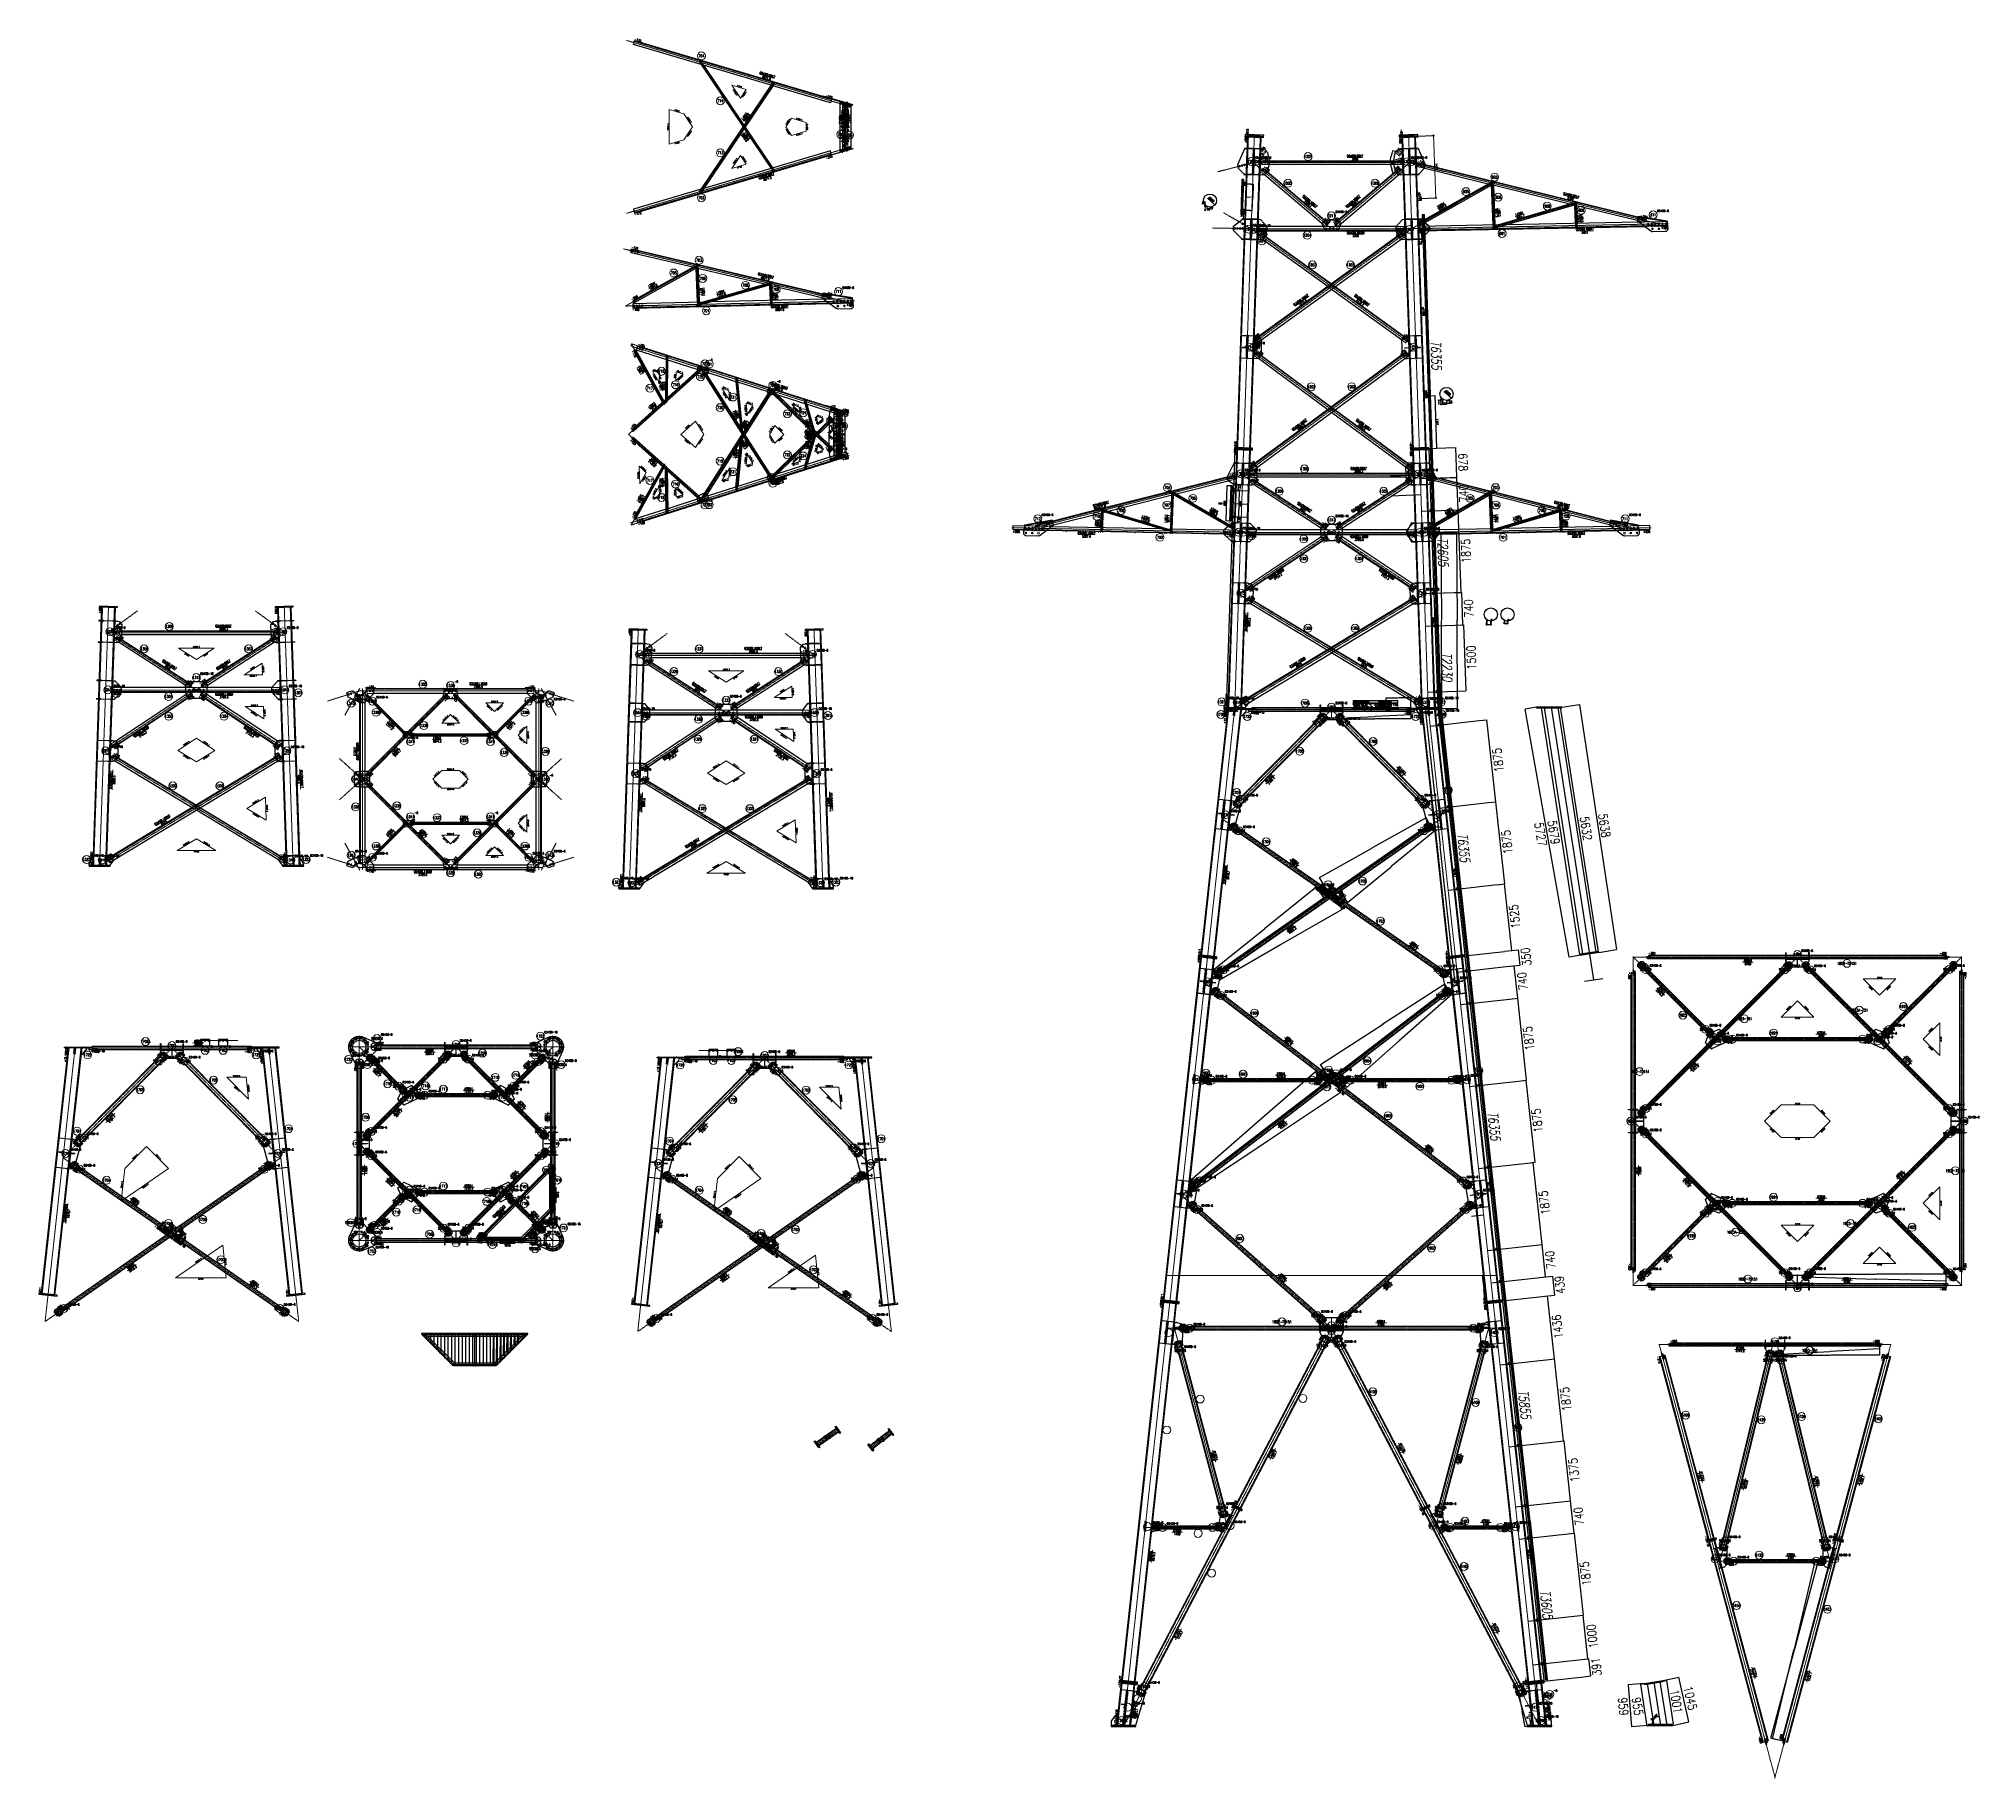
# Model space of a CAD drawing. Extents: x 200306 to 244369, y -126880 to -87343.
import ezdxf
from ezdxf.enums import TextEntityAlignment as Align

# ---------------------------------------------------------------- set-up
doc = ezdxf.new("R2010")
doc.units = 0
doc.header["$MEASUREMENT"] = 0
for name, pattern in [('ACAD_ISO04W100', [30, 24, -3, 0, -3]), ('CENTER', [50.8, 31.75, -6.35, 6.35, -6.35]), ('Dash', [2.75, 2, -0.75]), ('DashDot', [15.6, 9, -3, 0.6, -3]), ('DASHED', [19.05, 12.7, -6.35]), ('HIDDEN2', [4.7625, 3.175, -1.5875])]:
    doc.linetypes.add(name, pattern=pattern)
doc.layers.get('0').update_dxf_attribs({"linetype": 'CONTINUOUS', "lineweight": 25})
doc.layers.get('Defpoints').update_dxf_attribs({"linetype": 'CONTINUOUS'})
doc.styles.add('DimFont', font='simplex.shx', dxfattribs={"width": 0.8, "bigfont": 'gbhzfs.shx'})
doc.styles.add('HZ', font='txt.shx', dxfattribs={"width": 0.7, "oblique": 12, "bigfont": 'hztxt.shx'})
doc.styles.get("Standard").update_dxf_attribs({"font": 'simplex.shx', "width": 0.7, "height": 3, "bigfont": 'gbhzfs.shx'})
doc.dimstyles.new('DHDxfDimStyleOpen30', dxfattribs={"dimtxt": 2.5, "dimasz": 2.5, "dimexe": 1.25, "dimexo": 0.625, "dimtad": 2, "dimtxsty": 'DimFont', "dimblk": 'OPEN30', "dimblk1": 'OPEN30', "dimblk2": 'OPEN30', "dimcen": 2.5, "dimadec": 0, "dimazin": 0, "dimtfac": 1, "dimtmove": 0, "dimatfit": 3, "dimldrblk": 'OPEN30', "dimfxl": 0, "dimarcsym": 0})
doc.dimstyles.new('ISO-25', dxfattribs={"dimtxt": 2.5, "dimasz": 2.5, "dimexe": 1.25, "dimexo": 0.625, "dimtad": 2, "dimtxsty": 'Standard', "dimcen": 2.5, "dimadec": 0, "dimazin": 0, "dimtfac": 1, "dimtmove": 0, "dimatfit": 3, "dimfxl": 0, "dimarcsym": 0})
doc.dimstyles.new('ISO-25$0', dxfattribs={"dimtxt": 2, "dimasz": 1.5, "dimexe": 1.25, "dimexo": 0.625, "dimtad": 1, "dimdsep": 46, "dimtxsty": 'Standard', "dimcen": 2.5, "dimclrd": 150, "dimclre": 2, "dimclrt": 6, "dimadec": 0, "dimazin": 0, "dimtfac": 1, "dimtmove": 0, "dimatfit": 0, "dimfxl": 0, "dimarcsym": 0})

# ---------------------------------------------------------------- blocks, each defined once
blk = doc.blocks.new('M20X55S')
at = {"color": 3, "linetype": 'Continuous', "lineweight": 13}
blk.add_line((-1, -1), (1, 1), dxfattribs=at)
blk.add_circle((0, 0), 1, dxfattribs=at)
blk = doc.blocks.new('DefaultBolt')
at = {"color": 3, "linetype": 'Continuous', "lineweight": 13}
for p, q in [((-0.1, -0.1), (0.1, 0.1)), ((0.1, -0.1), (-0.1, 0.1))]:
    blk.add_line(p, q, dxfattribs=at)
blk.add_circle((0, 0), 1, dxfattribs=at)
blk = doc.blocks.new('M16X40S')
at = {"color": 3, "linetype": 'Continuous', "lineweight": 13}
blk.add_line((-0.707, -0.707), (0.707, 0.707), dxfattribs=at)
blk.add_circle((0, 0), 1, dxfattribs=at)
for radius in [0.9, 0.8, 0.7, 0.6, 0.5, 0.4, 0.3, 0.2, 0.1]:
    blk.add_arc((0, 0), radius, 225, 45, dxfattribs=at)
blk = doc.blocks.new('M20X45S')
at = {"color": 3, "linetype": 'Continuous', "lineweight": 13}
blk.add_circle((0, 0), 1, dxfattribs=at)
blk = doc.blocks.new('M16X50S')
at = {"color": 3, "linetype": 'Continuous', "lineweight": 13}
blk.add_line((-1, -1), (1, 1), dxfattribs=at)
blk.add_circle((0, 0), 1, dxfattribs=at)
for radius in [0.9, 0.8, 0.7, 0.6, 0.5, 0.4, 0.3, 0.2, 0.1]:
    blk.add_arc((0, 0), radius, 225, 45, dxfattribs=at)
blk = doc.blocks.new('*D50')
at = {"color": 0, "linetype": 'Continuous', "lineweight": -2}
for p, q in [((210654, -116796), (210633, -116796)), ((210633, -116796), (210633, -117137)), ((210633, -117481), (210633, -117140)), ((210654, -117482), (210633, -117482))]:
    blk.add_line(p, q, dxfattribs=at)
at = {"color": 0, "linetype": 'Continuous'}
for points in [[(210633, -116796), (210633, -116796), (210633, -116796)], [(210633, -117481), (210633, -117481), (210633, -117482)]]:
    blk.add_solid(points, dxfattribs=at)
at = {"layer": 'Defpoints', "color": 0, "linetype": 'Continuous'}
for p in [(210633, -116796), (210654, -116796), (210654, -117482)]:
    blk.add_point(p, dxfattribs=at)
at = {"color": 0, "linetype": 'Continuous', "insert": (210633, -117139), "char_height": 3, "attachment_point": 5}
blk.add_mtext('\\A1;685.7514', dxfattribs=at)
blk = doc.blocks.new('*D51')
at = {"color": 0, "linetype": 'Continuous', "lineweight": -2}
for p, q in [((210734, -116796), (210712, -116796)), ((210713, -116796), (210713, -117116)), ((210713, -117439), (210713, -117119)), ((210734, -117440), (210712, -117440))]:
    blk.add_line(p, q, dxfattribs=at)
at = {"color": 0, "linetype": 'Continuous'}
for points in [[(210712, -116796), (210713, -116796), (210713, -116796)], [(210712, -117439), (210713, -117439), (210713, -117440)]]:
    blk.add_solid(points, dxfattribs=at)
at = {"layer": 'Defpoints', "color": 0, "linetype": 'Continuous'}
for p in [(210713, -116796), (210734, -116796), (210734, -117440)]:
    blk.add_point(p, dxfattribs=at)
at = {"color": 0, "linetype": 'Continuous', "insert": (210713, -117118), "char_height": 3, "attachment_point": 5}
blk.add_mtext('\\A1;643.8332', dxfattribs=at)
blk = doc.blocks.new('*D52')
at = {"color": 0, "linetype": 'Continuous', "lineweight": -2}
for p, q in [((210814, -116796), (210794, -116796)), ((210794, -116796), (210794, -117076)), ((210794, -117359), (210794, -117079)), ((210814, -117360), (210794, -117360))]:
    blk.add_line(p, q, dxfattribs=at)
at = {"color": 0, "linetype": 'Continuous'}
for points in [[(210794, -116796), (210794, -116796), (210794, -116796)], [(210794, -117359), (210794, -117359), (210794, -117360)]]:
    blk.add_solid(points, dxfattribs=at)
at = {"layer": 'Defpoints', "color": 0, "linetype": 'Continuous'}
for p in [(210794, -116796), (210814, -116796), (210814, -117360)]:
    blk.add_point(p, dxfattribs=at)
at = {"color": 0, "linetype": 'Continuous', "insert": (210794, -117078), "char_height": 3, "attachment_point": 5}
blk.add_mtext('\\A1;563.8314', dxfattribs=at)
blk = doc.blocks.new('*D53')
at = {"color": 0, "linetype": 'Continuous', "lineweight": -2}
for p, q in [((210894, -116796), (210869, -116796)), ((210869, -116796), (210869, -117036)), ((210869, -117279), (210869, -117039)), ((210894, -117280), (210869, -117280))]:
    blk.add_line(p, q, dxfattribs=at)
at = {"color": 0, "linetype": 'Continuous'}
for points in [[(210869, -116796), (210869, -116796), (210869, -116796)], [(210869, -117279), (210869, -117279), (210869, -117280)]]:
    blk.add_solid(points, dxfattribs=at)
at = {"layer": 'Defpoints', "color": 0, "linetype": 'Continuous'}
for p in [(210869, -116796), (210894, -116796), (210894, -117280)]:
    blk.add_point(p, dxfattribs=at)
at = {"color": 0, "linetype": 'Continuous', "insert": (210869, -117038), "char_height": 3, "attachment_point": 5}
blk.add_mtext('\\A1;483.8295', dxfattribs=at)
blk = doc.blocks.new('*D54')
at = {"color": 0, "linetype": 'Continuous', "lineweight": -2}
for p, q in [((210974, -116796), (210947, -116796)), ((210947, -116796), (210947, -116996)), ((210947, -117199), (210947, -116999)), ((210974, -117200), (210947, -117200))]:
    blk.add_line(p, q, dxfattribs=at)
at = {"color": 0, "linetype": 'Continuous'}
for points in [[(210947, -116796), (210947, -116796), (210947, -116796)], [(210947, -117199), (210947, -117199), (210947, -117200)]]:
    blk.add_solid(points, dxfattribs=at)
at = {"layer": 'Defpoints', "color": 0, "linetype": 'Continuous'}
for p in [(210947, -116796), (210974, -116796), (210974, -117200)]:
    blk.add_point(p, dxfattribs=at)
at = {"color": 0, "linetype": 'Continuous', "insert": (210947, -116998), "char_height": 3, "attachment_point": 5}
blk.add_mtext('\\A1;403.8277', dxfattribs=at)
blk = doc.blocks.new('*D55')
at = {"color": 0, "linetype": 'Continuous', "lineweight": -2}
for p, q in [((211054, -116796), (211032, -116796)), ((211032, -116796), (211032, -116956)), ((211032, -117119), (211032, -116959)), ((211054, -117120), (211032, -117120))]:
    blk.add_line(p, q, dxfattribs=at)
at = {"color": 0, "linetype": 'Continuous'}
for points in [[(211032, -116796), (211032, -116796), (211032, -116796)], [(211032, -117119), (211032, -117119), (211032, -117120)]]:
    blk.add_solid(points, dxfattribs=at)
at = {"layer": 'Defpoints', "color": 0, "linetype": 'Continuous'}
for p in [(211032, -116796), (211054, -116796), (211054, -117120)]:
    blk.add_point(p, dxfattribs=at)
at = {"color": 0, "linetype": 'Continuous', "insert": (211032, -116958), "char_height": 3, "attachment_point": 5}
blk.add_mtext('\\A1;323.8259', dxfattribs=at)
blk = doc.blocks.new('*D56')
at = {"color": 0, "linetype": 'Continuous', "lineweight": -2}
for p, q in [((211134, -116796), (211115, -116796)), ((211115, -116796), (211115, -116916)), ((211115, -117039), (211115, -116919)), ((211134, -117040), (211115, -117040))]:
    blk.add_line(p, q, dxfattribs=at)
at = {"color": 0, "linetype": 'Continuous'}
for points in [[(211115, -116796), (211115, -116796), (211115, -116796)], [(211115, -117039), (211115, -117039), (211115, -117040)]]:
    blk.add_solid(points, dxfattribs=at)
at = {"layer": 'Defpoints', "color": 0, "linetype": 'Continuous'}
for p in [(211115, -116796), (211134, -116796), (211134, -117040)]:
    blk.add_point(p, dxfattribs=at)
at = {"color": 0, "linetype": 'Continuous', "insert": (211115, -116918), "char_height": 3, "attachment_point": 5}
blk.add_mtext('\\A1;243.8240', dxfattribs=at)
blk = doc.blocks.new('*D57')
at = {"color": 0, "linetype": 'Continuous', "lineweight": -2}
for p, q in [((211214, -116796), (211188, -116796)), ((211214, -116960), (211188, -116960)), ((211189, -116796), (211189, -116876)), ((211189, -116959), (211189, -116879))]:
    blk.add_line(p, q, dxfattribs=at)
at = {"color": 0, "linetype": 'Continuous'}
for points in [[(211189, -116796), (211189, -116796), (211189, -116796)], [(211189, -116959), (211189, -116959), (211189, -116960)]]:
    blk.add_solid(points, dxfattribs=at)
at = {"layer": 'Defpoints', "color": 0, "linetype": 'Continuous'}
for p in [(211189, -116796), (211214, -116796), (211214, -116960)]:
    blk.add_point(p, dxfattribs=at)
at = {"color": 0, "linetype": 'Continuous', "insert": (211189, -116878), "char_height": 3, "attachment_point": 5}
blk.add_mtext('\\A1;163.8222', dxfattribs=at)
blk = doc.blocks.new('*D58')
at = {"color": 0, "linetype": 'Continuous', "lineweight": -2}
for p, q in [((233231, -100555), (233215, -100555)), ((233215, -100555), (233215, -100610)), ((233215, -100668), (233215, -100613)), ((233231, -100668), (233215, -100668))]:
    blk.add_line(p, q, dxfattribs=at)
at = {"color": 0, "linetype": 'Continuous'}
for points in [[(233215, -100555), (233215, -100555), (233215, -100555)], [(233215, -100668), (233215, -100668), (233215, -100668)]]:
    blk.add_solid(points, dxfattribs=at)
at = {"layer": 'Defpoints', "color": 0, "linetype": 'Continuous'}
for p in [(233215, -100668), (233231, -100555), (233231, -100668)]:
    blk.add_point(p, dxfattribs=at)
at = {"color": 0, "linetype": 'Continuous', "insert": (233215, -100611), "char_height": 3, "attachment_point": 5}
blk.add_mtext('\\A1;113.2057', dxfattribs=at)
blk = doc.blocks.new('*D59')
at = {"color": 0, "linetype": 'Continuous', "lineweight": -2}
for p, q in [((233311, -100578), (233321, -100578)), ((233311, -100643), (233321, -100643)), ((233321, -100578), (233321, -100609)), ((233321, -100643), (233321, -100612))]:
    blk.add_line(p, q, dxfattribs=at)
at = {"color": 0, "linetype": 'Continuous'}
for points in [[(233321, -100578), (233321, -100578), (233321, -100578)], [(233321, -100643), (233321, -100643), (233321, -100643)]]:
    blk.add_solid(points, dxfattribs=at)
at = {"layer": 'Defpoints', "color": 0, "linetype": 'Continuous'}
for p in [(233311, -100578), (233311, -100643), (233321, -100643)]:
    blk.add_point(p, dxfattribs=at)
at = {"color": 0, "linetype": 'Continuous', "insert": (233321, -100610), "char_height": 3, "attachment_point": 5}
blk.add_mtext('\\A1;65.0000', dxfattribs=at)
blk = doc.blocks.new('*D60')
at = {"color": 0, "linetype": 'Continuous', "lineweight": -2}
for p, q in [((233311, -100643), (233321, -100643)), ((233311, -100668), (233321, -100668)), ((233321, -100643), (233321, -100654)), ((233321, -100668), (233321, -100657))]:
    blk.add_line(p, q, dxfattribs=at)
at = {"color": 0, "linetype": 'Continuous'}
for points in [[(233321, -100643), (233321, -100643), (233321, -100643)], [(233321, -100668), (233321, -100668), (233321, -100668)]]:
    blk.add_solid(points, dxfattribs=at)
at = {"layer": 'Defpoints', "color": 0, "linetype": 'Continuous'}
for p in [(233311, -100643), (233311, -100668), (233321, -100668)]:
    blk.add_point(p, dxfattribs=at)
at = {"color": 0, "linetype": 'Continuous', "insert": (233321, -100655), "char_height": 3, "attachment_point": 5}
blk.add_mtext('\\A1;25.0000', dxfattribs=at)
blk = doc.blocks.new('*D61')
at = {"color": 0, "linetype": 'Continuous', "lineweight": -2}
for q in [(233338, -100538), (233347, -100573)]:
    blk.add_line((233338, -100538), q, dxfattribs=at)
at = {"color": 0, "linetype": 'Continuous'}
blk.add_solid([(233347, -100573), (233347, -100573), (233347, -100573)], dxfattribs=at)
at = {"layer": 'Defpoints', "color": 0, "linetype": 'Continuous'}
for p in [(233275, -100283), (233347, -100573)]:
    blk.add_point(p, dxfattribs=at)
at = {"color": 0, "linetype": 'Continuous', "insert": (233330, -100538), "char_height": 3, "attachment_point": 5}
blk.add_mtext('\\A1;∅299.0000', dxfattribs=at)
blk = doc.blocks.new('*D62')
at = {"color": 0, "linetype": 'Continuous', "lineweight": -2}
for q in [(233333, -100555), (233337, -100575)]:
    blk.add_line((233333, -100555), q, dxfattribs=at)
at = {"color": 0, "linetype": 'Continuous'}
blk.add_solid([(233337, -100575), (233337, -100575), (233337, -100576)], dxfattribs=at)
at = {"layer": 'Defpoints', "color": 0, "linetype": 'Continuous'}
for p in [(233311, -100428), (233337, -100576)]:
    blk.add_point(p, dxfattribs=at)
at = {"color": 0, "linetype": 'Continuous', "insert": (233325, -100555), "char_height": 3, "attachment_point": 5}
blk.add_mtext('\\A1;R149.5000', dxfattribs=at)
blk = doc.blocks.new('*D67')
at = {"color": 0, "linetype": 'Continuous', "lineweight": -2}
for q in [(233713, -100555), (233717, -100575)]:
    blk.add_line((233713, -100555), q, dxfattribs=at)
at = {"color": 0, "linetype": 'Continuous'}
blk.add_solid([(233717, -100575), (233717, -100575), (233717, -100576)], dxfattribs=at)
at = {"layer": 'Defpoints', "color": 0, "linetype": 'Continuous'}
for p in [(233691, -100428), (233717, -100576)]:
    blk.add_point(p, dxfattribs=at)
at = {"color": 0, "linetype": 'Continuous', "insert": (233705, -100555), "char_height": 3, "attachment_point": 5}
blk.add_mtext('\\A1;R149.5000', dxfattribs=at)
blk = doc.blocks.new('*D66')
at = {"color": 0, "linetype": 'Continuous', "lineweight": -2}
for q in [(233718, -100538), (233727, -100573)]:
    blk.add_line((233718, -100538), q, dxfattribs=at)
at = {"color": 0, "linetype": 'Continuous'}
blk.add_solid([(233727, -100573), (233727, -100573), (233727, -100573)], dxfattribs=at)
at = {"layer": 'Defpoints', "color": 0, "linetype": 'Continuous'}
for p in [(233655, -100283), (233727, -100573)]:
    blk.add_point(p, dxfattribs=at)
at = {"color": 0, "linetype": 'Continuous', "insert": (233710, -100538), "char_height": 3, "attachment_point": 5}
blk.add_mtext('\\A1;∅299.0000', dxfattribs=at)
blk = doc.blocks.new('*D65')
at = {"color": 0, "linetype": 'Continuous', "lineweight": -2}
for p, q in [((233691, -100618), (233701, -100618)), ((233691, -100643), (233701, -100643)), ((233701, -100618), (233701, -100629)), ((233701, -100643), (233701, -100632))]:
    blk.add_line(p, q, dxfattribs=at)
at = {"color": 0, "linetype": 'Continuous'}
for points in [[(233701, -100618), (233701, -100618), (233701, -100618)], [(233701, -100643), (233701, -100643), (233701, -100643)]]:
    blk.add_solid(points, dxfattribs=at)
at = {"layer": 'Defpoints', "color": 0, "linetype": 'Continuous'}
for p in [(233691, -100618), (233691, -100643), (233701, -100643)]:
    blk.add_point(p, dxfattribs=at)
at = {"color": 0, "linetype": 'Continuous', "insert": (233701, -100630), "char_height": 3, "attachment_point": 5}
blk.add_mtext('\\A1;25.0000', dxfattribs=at)
blk = doc.blocks.new('*D64')
at = {"color": 0, "linetype": 'Continuous', "lineweight": -2}
for p, q in [((233691, -100578), (233701, -100578)), ((233691, -100618), (233701, -100618)), ((233701, -100578), (233701, -100596)), ((233701, -100618), (233701, -100599))]:
    blk.add_line(p, q, dxfattribs=at)
at = {"color": 0, "linetype": 'Continuous'}
for points in [[(233701, -100578), (233701, -100578), (233701, -100578)], [(233701, -100618), (233701, -100618), (233701, -100618)]]:
    blk.add_solid(points, dxfattribs=at)
at = {"layer": 'Defpoints', "color": 0, "linetype": 'Continuous'}
for p in [(233691, -100578), (233691, -100618), (233701, -100618)]:
    blk.add_point(p, dxfattribs=at)
at = {"color": 0, "linetype": 'Continuous', "insert": (233701, -100598), "char_height": 3, "attachment_point": 5}
blk.add_mtext('\\A1;40.0000', dxfattribs=at)
blk = doc.blocks.new('*D63')
at = {"color": 0, "linetype": 'Continuous', "lineweight": -2}
for p, q in [((233628, -100564), (233613, -100564)), ((233613, -100564), (233613, -100602)), ((233613, -100643), (233613, -100605)), ((233628, -100643), (233613, -100643))]:
    blk.add_line(p, q, dxfattribs=at)
at = {"color": 0, "linetype": 'Continuous'}
for points in [[(233613, -100564), (233613, -100564), (233613, -100564)], [(233613, -100643), (233613, -100643), (233613, -100643)]]:
    blk.add_solid(points, dxfattribs=at)
at = {"layer": 'Defpoints', "color": 0, "linetype": 'Continuous'}
for p in [(233613, -100643), (233628, -100564), (233628, -100643)]:
    blk.add_point(p, dxfattribs=at)
at = {"color": 0, "linetype": 'Continuous', "insert": (233613, -100603), "char_height": 3, "attachment_point": 5}
blk.add_mtext('\\A1;78.9225', dxfattribs=at)
blk = doc.blocks.new('T6355 [365-1875-1875-1875-365]')
at = {"color": 4, "linetype": 'DASHED'}
for p, q in [((0, 0), (0, -6365)), ((41, -6365), (41, 0))]:
    blk.add_line(p, q, dxfattribs=at)
at = {"color": 4}
for p, q in [((-4, -345), (-64, -345)), ((-64, -345), (-64, -395)), ((-4, -395), (-64, -395)), ((-4, -2220), (-64, -2220)), ((-64, -2220), (-64, -2270)), ((-4, -2270), (-64, -2270)), ((-4, -4095), (-64, -4095)), ((-64, -4095), (-64, -4145)), ((-4, -4145), (-64, -4145)), ((-4, -5970), (-64, -5970)), ((-64, -5970), (-64, -6020)), ((-4, -6020), (-64, -6020))]:
    blk.add_line(p, q, dxfattribs=at)
at = {"color": 1, "linetype": 'CENTER'}
for p, q in [((20, -370), (-38, -370)), ((20, -6360), (20, -5)), ((20, -2245), (-38, -2245)), ((20, -4120), (-38, -4120)), ((20, -5995), (-38, -5995))]:
    blk.add_line(p, q, dxfattribs=at)
at = {"color": 4}
blk.add_lwpolyline([(44, -6360), (44, -5), (-4, -5), (-4, -6360)], close=True, dxfattribs=at)
for centre in [(-38, -370), (-38, -2245), (-38, -4120), (-38, -5995)]:
    blk.add_circle(centre, 8.75, dxfattribs=at)
at = {"color": 2, "style": 'HZ', "oblique": 12, "width": 0.7}
blk.add_text('T6355', height=225, rotation=270, dxfattribs=at).set_placement((90, -2879))
blk = doc.blocks.new('*D154')
at = {"color": 150, "linetype": 'Continuous', "lineweight": -2}
for p, q in [((231347, -94545), (231400, -94543)), ((231466, -94541), (231413, -94543))]:
    blk.add_line(p, q, dxfattribs=at)
at = {"color": 2, "linetype": 'Continuous', "lineweight": -2}
for p, q in [((231348, -94554), (231347, -94545)), ((231466, -94550), (231466, -94541))]:
    blk.add_line(p, q, dxfattribs=at)
at = {"color": 150, "linetype": 'Continuous'}
for points in [[(231347, -94545), (231347, -94545), (231347, -94545)], [(231466, -94541), (231466, -94541), (231466, -94541)]]:
    blk.add_solid(points, dxfattribs=at)
at = {"layer": 'Defpoints', "color": 0, "linetype": 'Continuous'}
for p in [(231348, -94554), (231466, -94541), (231466, -94550)]:
    blk.add_point(p, dxfattribs=at)
at = {"color": 6, "linetype": 'Continuous', "insert": (231407, -94543), "char_height": 3, "attachment_point": 5}
blk.add_mtext('\\A1;118.5687', dxfattribs=at)
blk = doc.blocks.new('*D155')
at = {"color": 150, "linetype": 'Continuous', "lineweight": -2}
for p, q in [((231333, -94150), (231386, -94148)), ((231452, -94146), (231400, -94147))]:
    blk.add_line(p, q, dxfattribs=at)
at = {"color": 2, "linetype": 'Continuous', "lineweight": -2}
for p, q in [((231334, -94163), (231333, -94150)), ((231453, -94158), (231452, -94146))]:
    blk.add_line(p, q, dxfattribs=at)
at = {"color": 150, "linetype": 'Continuous'}
for points in [[(231333, -94150), (231333, -94150), (231333, -94150)], [(231452, -94146), (231452, -94146), (231452, -94146)]]:
    blk.add_solid(points, dxfattribs=at)
at = {"layer": 'Defpoints', "color": 0, "linetype": 'Continuous'}
for p in [(231334, -94163), (231452, -94146), (231453, -94159)]:
    blk.add_point(p, dxfattribs=at)
at = {"color": 6, "linetype": 'Continuous', "insert": (231393, -94148), "char_height": 3, "attachment_point": 5}
blk.add_mtext('\\A1;119.2505', dxfattribs=at)
blk = doc.blocks.new('*D156')
at = {"color": 2, "linetype": 'Continuous', "lineweight": -2}
for p, q in [((231838, -96658), (232519, -96635)), ((231861, -97336), (232542, -97312))]:
    blk.add_line(p, q, dxfattribs=at)
at = {"color": 150, "linetype": 'Continuous', "lineweight": -2}
blk.add_line((232542, -97312), (232519, -96635), dxfattribs=at)
at = {"color": 150, "linetype": 'Continuous'}
for points in [[(232519, -96635), (232519, -96635), (232519, -96635)], [(232542, -97312), (232542, -97312), (232542, -97312)]]:
    blk.add_solid(points, dxfattribs=at)
at = {"layer": 'Defpoints', "color": 0, "linetype": 'Continuous'}
for p in [(231838, -96658), (232519, -96635), (231861, -97336)]:
    blk.add_point(p, dxfattribs=at)
at = {"color": 6, "linetype": 'Continuous', "insert": (232680, -96969), "char_height": 200, "attachment_point": 5, "rotation": 271.9641, "style": 'DimFont'}
blk.add_mtext('\\A1;678', dxfattribs=at)
blk = doc.blocks.new('_OBLIQUE')
at = {"color": 0, "linetype": 'ByBlock', "lineweight": -2}
blk.add_line((-0.5, -0.5), (0.5, 0.5), dxfattribs=at)
blk = doc.blocks.new('*D157')
at = {"color": 0, "linetype": 'Continuous', "lineweight": 0}
blk.add_line((231720, -93508), (231804, -93505), dxfattribs=at)
at = {"color": 0, "linetype": 'Continuous', "lineweight": -2}
for p, q in [((231732, -93568), (231729, -93488)), ((231796, -93566), (231794, -93486))]:
    blk.add_line(p, q, dxfattribs=at)
at = {"layer": 'Defpoints', "color": 0, "linetype": 'Continuous'}
for p in [(231732, -93588), (231794, -93506), (231797, -93586)]:
    blk.add_point(p, dxfattribs=at)
at = {"color": 0, "linetype": 'Continuous', "lineweight": 0, "xscale": 30, "yscale": 30, "zscale": 30}
for p, rotation in [((231730, -93508), 181.6596278034446), ((231794, -93506), 1.659627803444577)]:
    blk.add_blockref('_OBLIQUE', p, dxfattribs=dict(at, rotation=rotation))
at = {"color": 6, "linetype": 'Continuous', "insert": (231761, -93467), "char_height": 50, "attachment_point": 5, "rotation": 1.6596, "style": 'DimFont'}
blk.add_mtext('64', dxfattribs=at)
blk = doc.blocks.new('_OPEN30')
at = {"color": 0, "linetype": 'ByBlock', "lineweight": -2}
for p, q in [((-1, 0.3), (0, 0)), ((0, 0), (-1, -0.3)), ((0, 0), (-1, 0))]:
    blk.add_line(p, q, dxfattribs=at)
blk = doc.blocks.new('*D158')
at = {"color": 0, "linetype": 'Continuous', "lineweight": 0}
blk.add_line((231849, -97260), (231933, -97258), dxfattribs=at)
at = {"color": 0, "linetype": 'Continuous', "lineweight": -2}
for p, q in [((231860, -97316), (231858, -97240)), ((231925, -97314), (231923, -97238))]:
    blk.add_line(p, q, dxfattribs=at)
at = {"layer": 'Defpoints', "color": 0, "linetype": 'Continuous'}
for p in [(231861, -97336), (231923, -97258), (231925, -97334)]:
    blk.add_point(p, dxfattribs=at)
at = {"color": 0, "linetype": 'Continuous', "lineweight": 0, "xscale": 30, "yscale": 30, "zscale": 30}
for p, rotation in [((231859, -97260), 181.6596278034446), ((231923, -97258), 1.659627803444577)]:
    blk.add_blockref('_OBLIQUE', p, dxfattribs=dict(at, rotation=rotation))
at = {"color": 6, "linetype": 'Continuous', "insert": (231890, -97219), "char_height": 50, "attachment_point": 5, "rotation": 1.6596, "style": 'DimFont'}
blk.add_mtext('64', dxfattribs=at)
blk = doc.blocks.new('*D159')
at = {"color": 0, "linetype": 'Continuous', "lineweight": -2}
for p, q in [((232204, -95542), (232164, -95542)), ((232204, -95654), (232164, -95654))]:
    blk.add_line(p, q, dxfattribs=at)
at = {"color": 0, "linetype": 'Continuous', "lineweight": 0}
blk.add_line((232184, -95664), (232184, -95532), dxfattribs=at)
at = {"layer": 'Defpoints', "color": 0, "linetype": 'Continuous'}
for p in [(232184, -95542), (232224, -95542), (232224, -95654)]:
    blk.add_point(p, dxfattribs=at)
at = {"color": 0, "linetype": 'Continuous', "lineweight": 0, "xscale": 30, "yscale": 30, "zscale": 30}
for p, rotation in [((232184, -95542), 90), ((232184, -95654), 270)]:
    blk.add_blockref('_OBLIQUE', p, dxfattribs=dict(at, rotation=rotation))
at = {"color": 6, "linetype": 'Continuous', "insert": (232144, -95603), "char_height": 50, "attachment_point": 5, "rotation": 90, "style": 'DimFont'}
blk.add_mtext('112', dxfattribs=at)
blk = doc.blocks.new('*D160')
at = {"color": 0, "linetype": 'Continuous', "lineweight": -2}
for p, q in [((232324, -95565), (232392, -95565)), ((232324, -95629), (232392, -95629))]:
    blk.add_line(p, q, dxfattribs=at)
at = {"color": 0, "linetype": 'Continuous', "lineweight": 0}
blk.add_line((232372, -95639), (232372, -95555), dxfattribs=at)
at = {"layer": 'Defpoints', "color": 0, "linetype": 'Continuous'}
for p in [(232304, -95565), (232372, -95565), (232304, -95629)]:
    blk.add_point(p, dxfattribs=at)
at = {"color": 0, "linetype": 'Continuous', "lineweight": 0, "xscale": 30, "yscale": 30, "zscale": 30}
for p, rotation in [((232372, -95565), 90), ((232372, -95629), 270)]:
    blk.add_blockref('_OBLIQUE', p, dxfattribs=dict(at, rotation=rotation))
at = {"color": 6, "linetype": 'Continuous', "insert": (232412, -95597), "char_height": 50, "attachment_point": 5, "rotation": 90, "style": 'DimFont'}
blk.add_mtext('64', dxfattribs=at)
blk = doc.blocks.new('*D161')
at = {"color": 0, "linetype": 'Continuous', "lineweight": 0}
blk.add_line((231785, -95399), (231869, -95396), dxfattribs=at)
at = {"color": 0, "linetype": 'Continuous', "lineweight": -2}
for p, q in [((231796, -95442), (231794, -95379)), ((231860, -95440), (231859, -95377))]:
    blk.add_line(p, q, dxfattribs=at)
at = {"layer": 'Defpoints', "color": 0, "linetype": 'Continuous'}
for p in [(231797, -95462), (231859, -95397), (231861, -95460)]:
    blk.add_point(p, dxfattribs=at)
at = {"color": 0, "linetype": 'Continuous', "lineweight": 0, "xscale": 30, "yscale": 30, "zscale": 30}
for p, rotation in [((231795, -95399), 181.6593324593617), ((231859, -95397), 1.659332459361628)]:
    blk.add_blockref('_OBLIQUE', p, dxfattribs=dict(at, rotation=rotation))
at = {"color": 6, "linetype": 'Continuous', "insert": (231826, -95358), "char_height": 50, "attachment_point": 5, "rotation": 1.6593, "style": 'DimFont'}
blk.add_mtext('64', dxfattribs=at)
blk = doc.blocks.new('*D162')
at = {"color": 2, "linetype": 'Continuous', "lineweight": -2}
for p, q in [((231797, -95462), (232036, -95454)), ((231838, -96658), (232077, -96650))]:
    blk.add_line(p, q, dxfattribs=at)
at = {"color": 150, "linetype": 'Continuous', "lineweight": -2}
blk.add_line((232036, -95454), (232077, -96650), dxfattribs=at)
at = {"color": 150, "linetype": 'Continuous'}
for points in [[(232036, -95454), (232036, -95454), (232036, -95454)], [(232077, -96650), (232077, -96650), (232077, -96650)]]:
    blk.add_solid(points, dxfattribs=at)
at = {"layer": 'Defpoints', "color": 0, "linetype": 'Continuous'}
for p in [(231797, -95462), (231838, -96658), (232077, -96650)]:
    blk.add_point(p, dxfattribs=at)
at = {"color": 6, "linetype": 'Continuous', "insert": (232092, -96051), "char_height": 50, "attachment_point": 5, "rotation": 271.9641, "style": 'DimFont'}
blk.add_mtext('\\A1;1197', dxfattribs=at)
blk = doc.blocks.new('*D163')
at = {"color": 0, "linetype": 'Continuous', "lineweight": 0}
blk.add_line((232247, -95364), (232416, -95515), dxfattribs=at)
at = {"layer": 'Defpoints', "color": 0, "linetype": 'Continuous'}
for p in [(232193, -95316), (232416, -95515)]:
    blk.add_point(p, dxfattribs=at)
at = {"color": 0, "linetype": 'Continuous', "lineweight": 0, "xscale": 30, "yscale": 30, "zscale": 30, "rotation": 318.0856550417102}
blk.add_blockref('_OBLIQUE', (232416, -95515), dxfattribs=at)
at = {"color": 6, "linetype": 'Continuous', "insert": (232336, -95390), "char_height": 50, "attachment_point": 5, "rotation": 318.0857, "style": 'DimFont'}
blk.add_mtext('∅299', dxfattribs=at)
blk = doc.blocks.new('*D131')
at = {"color": 2, "linetype": 'Continuous', "lineweight": -2}
for p, q in [((231206, -90379), (231206, -90395)), ((231323, -90375), (231323, -90391))]:
    blk.add_line(p, q, dxfattribs=at)
at = {"color": 150, "linetype": 'Continuous', "lineweight": -2}
for p, q in [((231206, -90395), (231258, -90393)), ((231323, -90391), (231272, -90392))]:
    blk.add_line(p, q, dxfattribs=at)
at = {"color": 150, "linetype": 'Continuous'}
for points in [[(231206, -90395), (231206, -90395), (231206, -90395)], [(231323, -90391), (231323, -90391), (231323, -90391)]]:
    blk.add_solid(points, dxfattribs=at)
at = {"layer": 'Defpoints', "color": 0, "linetype": 'Continuous'}
for p in [(231206, -90379), (231323, -90375), (231323, -90391)]:
    blk.add_point(p, dxfattribs=at)
at = {"color": 6, "linetype": 'Continuous', "insert": (231265, -90393), "char_height": 3, "attachment_point": 5}
blk.add_mtext('\\A1;117.4980', dxfattribs=at)
blk = doc.blocks.new('*D132')
at = {"color": 2, "linetype": 'Continuous', "lineweight": -2}
for p, q in [((231140, -90159), (231027, -90193)), ((231206, -90379), (231092, -90412))]:
    blk.add_line(p, q, dxfattribs=at)
at = {"color": 150, "linetype": 'Continuous', "lineweight": -2}
for p, q in [((231027, -90193), (231059, -90301)), ((231092, -90412), (231060, -90304))]:
    blk.add_line(p, q, dxfattribs=at)
at = {"color": 150, "linetype": 'Continuous'}
for points in [[(231027, -90193), (231027, -90193), (231027, -90193)], [(231092, -90412), (231092, -90412), (231092, -90412)]]:
    blk.add_solid(points, dxfattribs=at)
at = {"layer": 'Defpoints', "color": 0, "linetype": 'Continuous'}
for p in [(231027, -90193), (231140, -90159), (231206, -90379)]:
    blk.add_point(p, dxfattribs=at)
at = {"color": 6, "linetype": 'Continuous', "insert": (231060, -90303), "char_height": 3, "attachment_point": 5}
blk.add_mtext('\\A1;229.1056', dxfattribs=at)
blk = doc.blocks.new('*D133')
at = {"color": 150, "linetype": 'Continuous', "lineweight": -2}
for p, q in [((231075, -89889), (231049, -90009)), ((231022, -90133), (231048, -90012))]:
    blk.add_line(p, q, dxfattribs=at)
at = {"color": 2, "linetype": 'Continuous', "lineweight": -2}
for p, q in [((231194, -89915), (231075, -89889)), ((231140, -90159), (231021, -90133))]:
    blk.add_line(p, q, dxfattribs=at)
at = {"color": 150, "linetype": 'Continuous'}
for points in [[(231075, -89889), (231075, -89889), (231075, -89889)], [(231022, -90133), (231022, -90133), (231022, -90133)]]:
    blk.add_solid(points, dxfattribs=at)
at = {"layer": 'Defpoints', "color": 0, "linetype": 'Continuous'}
for p in [(231075, -89889), (231140, -90159), (231194, -89915)]:
    blk.add_point(p, dxfattribs=at)
at = {"color": 6, "linetype": 'Continuous', "insert": (231049, -90011), "char_height": 3, "attachment_point": 5}
blk.add_mtext('\\A1;250.1822', dxfattribs=at)
blk = doc.blocks.new('*D137')
at = {"color": 0, "linetype": 'Continuous', "lineweight": 0}
blk.add_line((231751, -91952), (231666, -91955), dxfattribs=at)
at = {"color": 0, "linetype": 'Continuous', "lineweight": -2}
for p, q in [((231669, -91734), (231677, -91975)), ((231733, -91732), (231741, -91973))]:
    blk.add_line(p, q, dxfattribs=at)
at = {"layer": 'Defpoints', "color": 0, "linetype": 'Continuous'}
for p in [(231668, -91714), (231676, -91955), (231733, -91712)]:
    blk.add_point(p, dxfattribs=at)
at = {"color": 0, "linetype": 'Continuous', "lineweight": 0, "xscale": 30, "yscale": 30, "zscale": 30}
for p, rotation in [((231676, -91955), 181.9641055181634), ((231741, -91953), 1.964105518163483)]:
    blk.add_blockref('_OBLIQUE', p, dxfattribs=dict(at, rotation=rotation))
at = {"color": 6, "linetype": 'Continuous', "insert": (231710, -91994), "char_height": 50, "attachment_point": 5, "rotation": 1.9641, "style": 'DimFont'}
blk.add_mtext('64', dxfattribs=at)
blk = doc.blocks.new('*D142')
at = {"color": 0, "linetype": 'Continuous', "lineweight": -2}
for p, q in [((231614, -89554), (232033, -89539)), ((231663, -90974), (232082, -90959))]:
    blk.add_line(p, q, dxfattribs=at)
at = {"color": 0, "linetype": 'Continuous', "lineweight": 0}
blk.add_line((232062, -90970), (232013, -89530), dxfattribs=at)
at = {"layer": 'Defpoints', "color": 0, "linetype": 'Continuous'}
for p in [(231594, -89554), (232013, -89540), (231643, -90974)]:
    blk.add_point(p, dxfattribs=at)
at = {"color": 0, "linetype": 'Continuous', "lineweight": 0, "xscale": 30, "yscale": 30, "zscale": 30}
for p, rotation in [((232013, -89540), 91.96410551816753), ((232062, -90960), 271.9641055181675)]:
    blk.add_blockref('_OBLIQUE', p, dxfattribs=dict(at, rotation=rotation))
at = {"color": 6, "linetype": 'Continuous', "insert": (232077, -90249), "char_height": 50, "attachment_point": 5, "rotation": 271.9641, "style": 'DimFont'}
blk.add_mtext('1421', dxfattribs=at)
blk = doc.blocks.new('*D143')
at = {"color": 0, "linetype": 'Continuous', "lineweight": 0}
blk.add_line((231631, -90901), (231715, -90899), dxfattribs=at)
at = {"color": 0, "linetype": 'Continuous', "lineweight": -2}
for p, q in [((231642, -90954), (231640, -90881)), ((231707, -90953), (231704, -90879))]:
    blk.add_line(p, q, dxfattribs=at)
at = {"layer": 'Defpoints', "color": 0, "linetype": 'Continuous'}
for p in [(231643, -90974), (231705, -90899), (231707, -90973)]:
    blk.add_point(p, dxfattribs=at)
at = {"color": 0, "linetype": 'Continuous', "lineweight": 0, "xscale": 30, "yscale": 30, "zscale": 30}
for p, rotation in [((231641, -90901), 181.65962780353), ((231705, -90899), 1.659627803529979)]:
    blk.add_blockref('_OBLIQUE', p, dxfattribs=dict(at, rotation=rotation))
at = {"color": 6, "linetype": 'Continuous', "insert": (231672, -90860), "char_height": 50, "attachment_point": 5, "rotation": 1.6596, "style": 'DimFont'}
blk.add_mtext('64', dxfattribs=at)
blk = doc.blocks.new('*D148')
at = {"color": 0, "linetype": 'Continuous', "lineweight": -2}
for p, q in [((227703, -91436), (227673, -91435)), ((227709, -91244), (227680, -91243))]:
    blk.add_line(p, q, dxfattribs=at)
at = {"color": 0, "linetype": 'Continuous', "lineweight": 0}
blk.add_line((227700, -91234), (227693, -91446), dxfattribs=at)
at = {"layer": 'Defpoints', "color": 0, "linetype": 'Continuous'}
for p in [(227693, -91436), (227723, -91437), (227729, -91245)]:
    blk.add_point(p, dxfattribs=at)
at = {"color": 0, "linetype": 'Continuous', "lineweight": 0, "xscale": 30, "yscale": 30, "zscale": 30}
for p, rotation in [((227693, -91436), 268.035894481834), ((227700, -91244), 88.03589448183396)]:
    blk.add_blockref('_OBLIQUE', p, dxfattribs=dict(at, rotation=rotation))
at = {"color": 6, "linetype": 'Continuous', "insert": (227657, -91338), "char_height": 50, "attachment_point": 5, "rotation": 88.0359, "style": 'DimFont'}
blk.add_mtext('192', dxfattribs=at)
blk = doc.blocks.new('*D149')
at = {"color": 2, "linetype": 'Continuous', "lineweight": -2}
for p, q in [((227859, -90649), (227910, -90651)), ((227839, -91249), (227889, -91250))]:
    blk.add_line(p, q, dxfattribs=at)
at = {"color": 150, "linetype": 'Continuous', "lineweight": -2}
for p, q in [((227910, -90651), (227899, -90949)), ((227889, -91250), (227899, -90952))]:
    blk.add_line(p, q, dxfattribs=at)
at = {"color": 150, "linetype": 'Continuous'}
for points in [[(227910, -90651), (227910, -90651), (227910, -90651)], [(227889, -91250), (227889, -91250), (227889, -91250)]]:
    blk.add_solid(points, dxfattribs=at)
at = {"layer": 'Defpoints', "color": 0, "linetype": 'Continuous'}
for p in [(227859, -90649), (227910, -90651), (227839, -91249)]:
    blk.add_point(p, dxfattribs=at)
at = {"color": 6, "linetype": 'Continuous', "insert": (227899, -90950), "char_height": 3, "attachment_point": 5}
blk.add_mtext('\\A1;600.0000', dxfattribs=at)
blk = doc.blocks.new('*D150')
at = {"color": 0, "linetype": 'Continuous', "lineweight": -2}
for p, q in [((226845, -91157), (226799, -91157)), ((226845, -91236), (226799, -91236))]:
    blk.add_line(p, q, dxfattribs=at)
at = {"color": 0, "linetype": 'Continuous', "lineweight": 0}
for p, q in [((226819, -91157), (226819, -91034)), ((226819, -91246), (226819, -91157))]:
    blk.add_line(p, q, dxfattribs=at)
at = {"layer": 'Defpoints', "color": 0, "linetype": 'Continuous'}
for p in [(226819, -91157), (226865, -91157), (226865, -91236)]:
    blk.add_point(p, dxfattribs=at)
at = {"color": 0, "linetype": 'Continuous', "lineweight": 0, "xscale": 30, "yscale": 30, "zscale": 30}
for p, rotation in [((226819, -91157), 90), ((226819, -91236), 270)]:
    blk.add_blockref('_OBLIQUE', p, dxfattribs=dict(at, rotation=rotation))
at = {"color": 6, "linetype": 'Continuous', "insert": (226779, -91080), "char_height": 50, "attachment_point": 5, "rotation": 90, "style": 'DimFont'}
blk.add_mtext('79', dxfattribs=at)
blk = doc.blocks.new('*D151')
at = {"color": 0, "linetype": 'Continuous', "lineweight": -2}
for p, q in [((226928, -91171), (226985, -91171)), ((226928, -91211), (226985, -91211)), ((226984, -91171), (226984, -91189)), ((226984, -91211), (226984, -91192))]:
    blk.add_line(p, q, dxfattribs=at)
at = {"color": 0, "linetype": 'Continuous'}
for points in [[(226984, -91171), (226985, -91171), (226984, -91171)], [(226984, -91211), (226985, -91211), (226984, -91211)]]:
    blk.add_solid(points, dxfattribs=at)
at = {"layer": 'Defpoints', "color": 0, "linetype": 'Continuous'}
for p in [(226928, -91171), (226928, -91211), (226984, -91171)]:
    blk.add_point(p, dxfattribs=at)
at = {"color": 0, "linetype": 'Continuous', "insert": (226984, -91191), "char_height": 3, "attachment_point": 5}
blk.add_mtext('\\A1;40.0000', dxfattribs=at)
blk = doc.blocks.new('*D152')
at = {"color": 0, "linetype": 'Continuous', "lineweight": 0}
blk.add_line((226870, -90969), (227039, -91121), dxfattribs=at)
at = {"layer": 'Defpoints', "color": 0, "linetype": 'Continuous'}
for p in [(226817, -90921), (227039, -91121)]:
    blk.add_point(p, dxfattribs=at)
at = {"color": 0, "linetype": 'Continuous', "lineweight": 0, "xscale": 30, "yscale": 30, "zscale": 30, "rotation": 318.085655041716}
blk.add_blockref('_OBLIQUE', (227039, -91121), dxfattribs=at)
at = {"color": 6, "linetype": 'Continuous', "insert": (226959, -90995), "char_height": 50, "attachment_point": 5, "rotation": 318.0857, "style": 'DimFont'}
blk.add_mtext('∅299', dxfattribs=at)
blk = doc.blocks.new('T2605 [365-1875-365]')
at = {"color": 2, "linetype": 'DASHED'}
for p, q in [((0, 0), (0, -2615)), ((41, -2615), (41, 0))]:
    blk.add_line(p, q, dxfattribs=at)
at = {"color": 2}
for p, q in [((-4, -345), (-64, -345)), ((-64, -345), (-64, -395)), ((-4, -395), (-64, -395)), ((-4, -2220), (-64, -2220)), ((-64, -2220), (-64, -2270)), ((-4, -2270), (-64, -2270))]:
    blk.add_line(p, q, dxfattribs=at)
at = {"color": 2, "linetype": 'CENTER'}
for p, q in [((20, -370), (-38, -370)), ((20, -2245), (-38, -2245))]:
    blk.add_line(p, q, dxfattribs=at)
at = {"color": 1, "linetype": 'CENTER'}
blk.add_line((20, -2610), (20, -5), dxfattribs=at)
at = {"color": 2}
blk.add_lwpolyline([(44, -2610), (44, -5), (-4, -5), (-4, -2610)], close=True, dxfattribs=at)
for centre in [(-38, -370), (-38, -2245)]:
    blk.add_circle(centre, 8.75, dxfattribs=at)
at = {"color": 2, "style": 'HZ', "oblique": 12, "width": 0.7}
blk.add_text('T2605', height=225, rotation=270, dxfattribs=at).set_placement((90, -988))
blk = doc.blocks.new('T2230 [365-1500-365]')
at = {"color": 2, "linetype": 'DASHED'}
for p, q in [((0, 0), (0, -2240)), ((41, -2240), (41, 0))]:
    blk.add_line(p, q, dxfattribs=at)
at = {"color": 2}
for p, q in [((-4, -345), (-64, -345)), ((-64, -345), (-64, -395)), ((-4, -395), (-64, -395)), ((-4, -1845), (-64, -1845)), ((-64, -1845), (-64, -1895)), ((-4, -1895), (-64, -1895))]:
    blk.add_line(p, q, dxfattribs=at)
at = {"color": 2, "linetype": 'CENTER'}
for p, q in [((20, -370), (-38, -370)), ((20, -1870), (-38, -1870))]:
    blk.add_line(p, q, dxfattribs=at)
at = {"color": 1, "linetype": 'CENTER'}
blk.add_line((20, -2235), (20, -5), dxfattribs=at)
at = {"color": 2}
blk.add_lwpolyline([(44, -2235), (44, -5), (-4, -5), (-4, -2235)], close=True, dxfattribs=at)
for centre in [(-38, -370), (-38, -1870)]:
    blk.add_circle(centre, 8.75, dxfattribs=at)
at = {"color": 2, "style": 'HZ', "oblique": 12, "width": 0.7}
blk.add_text('T2230', height=225, rotation=270, dxfattribs=at).set_placement((90, -988))
blk = doc.blocks.new('*D176')
at = {"color": 2, "linetype": 'Continuous', "lineweight": -2}
for p, q in [((231435, -97062), (231426, -97062)), ((231449, -97263), (231439, -97264))]:
    blk.add_line(p, q, dxfattribs=at)
at = {"color": 150, "linetype": 'Continuous', "lineweight": -2}
for p, q in [((231426, -97062), (231432, -97156)), ((231440, -97264), (231433, -97170))]:
    blk.add_line(p, q, dxfattribs=at)
at = {"color": 150, "linetype": 'Continuous'}
for points in [[(231426, -97062), (231426, -97062), (231426, -97062)], [(231440, -97264), (231440, -97264), (231440, -97264)]]:
    blk.add_solid(points, dxfattribs=at)
at = {"layer": 'Defpoints', "color": 0, "linetype": 'Continuous'}
for p in [(231435, -97062), (231440, -97264), (231449, -97263)]:
    blk.add_point(p, dxfattribs=at)
at = {"color": 6, "linetype": 'Continuous', "insert": (231433, -97163), "char_height": 3, "attachment_point": 5, "rotation": 271.9641}
blk.add_mtext('\\A1;202.1936', dxfattribs=at)
blk = doc.blocks.new('*D177')
at = {"color": 2, "linetype": 'Continuous', "lineweight": -2}
for p, q in [((231449, -97263), (231438, -97263)), ((231448, -97431), (231438, -97431))]:
    blk.add_line(p, q, dxfattribs=at)
at = {"color": 150, "linetype": 'Continuous', "lineweight": -2}
for p, q in [((231438, -97263), (231438, -97340)), ((231438, -97431), (231438, -97354))]:
    blk.add_line(p, q, dxfattribs=at)
at = {"color": 150, "linetype": 'Continuous'}
for points in [[(231438, -97263), (231438, -97263), (231438, -97263)], [(231438, -97431), (231438, -97431), (231438, -97431)]]:
    blk.add_solid(points, dxfattribs=at)
at = {"layer": 'Defpoints', "color": 0, "linetype": 'Continuous'}
for p in [(231449, -97263), (231438, -97431), (231448, -97431)]:
    blk.add_point(p, dxfattribs=at)
at = {"color": 6, "linetype": 'Continuous', "insert": (231438, -97347), "char_height": 3, "attachment_point": 5, "rotation": 271.9641}
blk.add_mtext('\\A1;167.9420', dxfattribs=at)
blk = doc.blocks.new('*D178')
at = {"color": 150, "linetype": 'Continuous', "lineweight": -2}
for p, q in [((231406, -98550), (231456, -98451)), ((231509, -98346), (231459, -98445))]:
    blk.add_line(p, q, dxfattribs=at)
at = {"color": 2, "linetype": 'Continuous', "lineweight": -2}
for p, q in [((231433, -98564), (231406, -98550)), ((231537, -98359), (231509, -98346))]:
    blk.add_line(p, q, dxfattribs=at)
at = {"color": 150, "linetype": 'Continuous'}
for points in [[(231406, -98550), (231406, -98550), (231406, -98550)], [(231509, -98346), (231509, -98346), (231510, -98346)]]:
    blk.add_solid(points, dxfattribs=at)
at = {"layer": 'Defpoints', "color": 0, "linetype": 'Continuous'}
for p in [(231433, -98564), (231510, -98346), (231537, -98359)]:
    blk.add_point(p, dxfattribs=at)
at = {"color": 6, "linetype": 'Continuous', "insert": (231458, -98448), "char_height": 3, "attachment_point": 5, "rotation": 271.9641}
blk.add_mtext('\\A1;229.2747', dxfattribs=at)
blk = doc.blocks.new('*D179')
at = {"color": 2, "linetype": 'Continuous', "lineweight": -2}
for p, q in [((231433, -98564), (231404, -98581)), ((231551, -98775), (231521, -98792))]:
    blk.add_line(p, q, dxfattribs=at)
at = {"color": 150, "linetype": 'Continuous', "lineweight": -2}
for p, q in [((231404, -98581), (231461, -98683)), ((231521, -98792), (231464, -98689))]:
    blk.add_line(p, q, dxfattribs=at)
at = {"color": 150, "linetype": 'Continuous'}
for points in [[(231404, -98581), (231404, -98581), (231404, -98581)], [(231521, -98792), (231521, -98792), (231521, -98792)]]:
    blk.add_solid(points, dxfattribs=at)
at = {"layer": 'Defpoints', "color": 0, "linetype": 'Continuous'}
for p in [(231433, -98564), (231521, -98792), (231551, -98775)]:
    blk.add_point(p, dxfattribs=at)
at = {"color": 6, "linetype": 'Continuous', "insert": (231462, -98686), "char_height": 3, "attachment_point": 5, "rotation": 271.9641}
blk.add_mtext('\\A1;241.7473', dxfattribs=at)
blk = doc.blocks.new('*D180')
at = {"color": 2, "linetype": 'Continuous', "lineweight": -2}
for p, q in [((230936, -102416), (231049, -102416)), ((230936, -102586), (231049, -102586))]:
    blk.add_line(p, q, dxfattribs=at)
at = {"color": 150, "linetype": 'Continuous', "lineweight": -2}
for p, q in [((231049, -102417), (231049, -102500)), ((231049, -102586), (231049, -102503))]:
    blk.add_line(p, q, dxfattribs=at)
at = {"color": 150, "linetype": 'Continuous'}
for points in [[(231049, -102417), (231049, -102417), (231049, -102416)], [(231049, -102586), (231049, -102586), (231049, -102586)]]:
    blk.add_solid(points, dxfattribs=at)
at = {"layer": 'Defpoints', "color": 0, "linetype": 'Continuous'}
for p in [(230936, -102416), (230936, -102586), (231049, -102586)]:
    blk.add_point(p, dxfattribs=at)
at = {"color": 6, "linetype": 'Continuous', "insert": (231049, -102501), "char_height": 3, "attachment_point": 5}
blk.add_mtext('\\A1;169.9257', dxfattribs=at)
blk = doc.blocks.new('*D184')
at = {"color": 150, "linetype": 'Continuous', "lineweight": -2}
blk.add_line((227314, -97503), (227287, -98302), dxfattribs=at)
at = {"color": 2, "linetype": 'Continuous', "lineweight": -2}
for p, q in [((227400, -97506), (227314, -97503)), ((227373, -98305), (227287, -98302))]:
    blk.add_line(p, q, dxfattribs=at)
at = {"color": 150, "linetype": 'Continuous'}
for points in [[(227314, -97503), (227314, -97503), (227314, -97503)], [(227287, -98302), (227287, -98302), (227287, -98302)]]:
    blk.add_solid(points, dxfattribs=at)
at = {"layer": 'Defpoints', "color": 0, "linetype": 'Continuous'}
for p in [(227400, -97506), (227287, -98302), (227373, -98305)]:
    blk.add_point(p, dxfattribs=at)
at = {"color": 6, "linetype": 'Continuous', "insert": (227266, -97901), "char_height": 50, "attachment_point": 5, "rotation": 88.0359, "style": 'DimFont'}
blk.add_mtext('\\A1;800', dxfattribs=at)
blk = doc.blocks.new('*D185')
at = {"color": 2, "linetype": 'Continuous', "lineweight": -2}
for p, q in [((227480, -97608), (227603, -97613)), ((227459, -98208), (227582, -98212))]:
    blk.add_line(p, q, dxfattribs=at)
at = {"color": 150, "linetype": 'Continuous', "lineweight": -2}
blk.add_line((227582, -98212), (227602, -97613), dxfattribs=at)
at = {"color": 150, "linetype": 'Continuous'}
for points in [[(227602, -97613), (227602, -97613), (227602, -97613)], [(227582, -98212), (227582, -98212), (227582, -98212)]]:
    blk.add_solid(points, dxfattribs=at)
at = {"layer": 'Defpoints', "color": 0, "linetype": 'Continuous'}
for p in [(227480, -97608), (227602, -97613), (227459, -98208)]:
    blk.add_point(p, dxfattribs=at)
at = {"color": 6, "linetype": 'Continuous', "insert": (227627, -97914), "char_height": 50, "attachment_point": 5, "rotation": 88.0359, "style": 'DimFont'}
blk.add_mtext('\\A1;600', dxfattribs=at)
blk = doc.blocks.new('BO')
at = {"color": 10}
for p, q in [((-0.9, -0.5), (0, 1)), ((0, 1), (0.9, -0.5)), ((0.9, -0.5), (-0.9, -0.5))]:
    blk.add_line(p, q, dxfattribs=at)
blk = doc.blocks.new('*D186')
at = {"color": 2, "linetype": 'Continuous', "lineweight": -2}
for p, q in [((227431, -97607), (227564, -97611)), ((227456, -97475), (227568, -97479))]:
    blk.add_line(p, q, dxfattribs=at)
at = {"color": 150, "linetype": 'Continuous', "lineweight": -2}
blk.add_line((227568, -97479), (227564, -97611), dxfattribs=at)
at = {"color": 150, "linetype": 'Continuous'}
for points in [[(227564, -97611), (227564, -97611), (227564, -97611)], [(227568, -97479), (227568, -97479), (227568, -97479)]]:
    blk.add_solid(points, dxfattribs=at)
at = {"layer": 'Defpoints', "color": 0, "linetype": 'Continuous'}
for p in [(227431, -97607), (227456, -97475), (227564, -97611)]:
    blk.add_point(p, dxfattribs=at)
at = {"color": 6, "linetype": 'Continuous', "insert": (227601, -97546), "char_height": 50, "attachment_point": 5, "rotation": 88.0359, "style": 'DimFont'}
blk.add_mtext('\\A1;133', dxfattribs=at)
blk = doc.blocks.new('*D187')
at = {"color": 2, "linetype": 'Continuous', "lineweight": -2}
for p, q in [((227411, -98206), (227556, -98211)), ((227426, -98339), (227551, -98343))]:
    blk.add_line(p, q, dxfattribs=at)
at = {"color": 150, "linetype": 'Continuous', "lineweight": -2}
blk.add_line((227556, -98212), (227551, -98343), dxfattribs=at)
at = {"color": 150, "linetype": 'Continuous'}
for points in [[(227556, -98212), (227556, -98212), (227556, -98211)], [(227551, -98343), (227551, -98343), (227551, -98343)]]:
    blk.add_solid(points, dxfattribs=at)
at = {"layer": 'Defpoints', "color": 0, "linetype": 'Continuous'}
for p in [(227410, -98206), (227426, -98339), (227551, -98343)]:
    blk.add_point(p, dxfattribs=at)
at = {"color": 6, "linetype": 'Continuous', "insert": (227589, -98279), "char_height": 50, "attachment_point": 5, "rotation": 88.0359, "style": 'DimFont'}
blk.add_mtext('\\A1;132', dxfattribs=at)
blk = doc.blocks.new('T5855 [365-1875-1875-1375-365]')
at = {"color": 7, "linetype": 'DASHED'}
for p, q in [((0, 0), (0, -5865)), ((41, -5865), (41, 0))]:
    blk.add_line(p, q, dxfattribs=at)
at = {"color": 7}
for p, q in [((-4, -345), (-64, -345)), ((-64, -345), (-64, -395)), ((-4, -395), (-64, -395)), ((-4, -2220), (-64, -2220)), ((-64, -2220), (-64, -2270)), ((-4, -2270), (-64, -2270)), ((-4, -4095), (-64, -4095)), ((-64, -4095), (-64, -4145)), ((-4, -4145), (-64, -4145)), ((-4, -5470), (-64, -5470)), ((-64, -5470), (-64, -5520)), ((-4, -5520), (-64, -5520))]:
    blk.add_line(p, q, dxfattribs=at)
at = {"color": 7, "linetype": 'CENTER'}
for p, q in [((20, -370), (-38, -370)), ((20, -2245), (-38, -2245)), ((20, -4120), (-38, -4120)), ((20, -5495), (-38, -5495))]:
    blk.add_line(p, q, dxfattribs=at)
at = {"color": 1, "linetype": 'CENTER'}
blk.add_line((20, -5860), (20, -5), dxfattribs=at)
at = {"color": 7}
blk.add_lwpolyline([(44, -5860), (44, -5), (-4, -5), (-4, -5860)], close=True, dxfattribs=at)
for centre in [(-38, -370), (-38, -2245), (-38, -4120), (-38, -5495)]:
    blk.add_circle(centre, 8.75, dxfattribs=at)
at = {"color": 7, "style": 'HZ', "oblique": 12, "width": 0.7}
blk.add_text('T5855', height=225, rotation=270, dxfattribs=at).set_placement((90, -2879))
blk = doc.blocks.new('T3605 [365-1875-1000-365]')
at = {"color": 1, "linetype": 'DASHED'}
for p, q in [((0, 0), (0, -3615)), ((41, -3615), (41, 0))]:
    blk.add_line(p, q, dxfattribs=at)
at = {"color": 1}
for p, q in [((-4, -345), (-64, -345)), ((-64, -345), (-64, -395)), ((-4, -395), (-64, -395)), ((-4, -2220), (-64, -2220)), ((-64, -2220), (-64, -2270)), ((-4, -2270), (-64, -2270)), ((-4, -3220), (-64, -3220)), ((-64, -3220), (-64, -3270)), ((-4, -3270), (-64, -3270))]:
    blk.add_line(p, q, dxfattribs=at)
at = {"color": 1, "linetype": 'CENTER'}
for p, q in [((20, -370), (-38, -370)), ((20, -3610), (20, -5)), ((20, -2245), (-38, -2245)), ((20, -3245), (-38, -3245))]:
    blk.add_line(p, q, dxfattribs=at)
at = {"color": 1}
blk.add_lwpolyline([(44, -3610), (44, -5), (-4, -5), (-4, -3610)], close=True, dxfattribs=at)
for centre in [(-38, -370), (-38, -2245), (-38, -3245)]:
    blk.add_circle(centre, 8.75, dxfattribs=at)
at = {"color": 1, "style": 'HZ', "oblique": 12, "width": 0.7}
blk.add_text('T3605', height=225, rotation=270, dxfattribs=at).set_placement((90, -1587))
blk = doc.blocks.new('*D188')
at = {"color": 2, "linetype": 'Continuous', "lineweight": -2}
for p, q in [((235382, -124185), (235540, -124167)), ((235424, -124573), (235582, -124556))]:
    blk.add_line(p, q, dxfattribs=at)
at = {"color": 150, "linetype": 'Continuous', "lineweight": -2}
blk.add_line((235582, -124556), (235540, -124167), dxfattribs=at)
at = {"color": 150, "linetype": 'Continuous'}
for points in [[(235540, -124167), (235540, -124167), (235540, -124167)], [(235582, -124556), (235582, -124556), (235582, -124556)]]:
    blk.add_solid(points, dxfattribs=at)
at = {"layer": 'Defpoints', "color": 0, "linetype": 'Continuous'}
for p in [(235382, -124185), (235540, -124167), (235424, -124573)]:
    blk.add_point(p, dxfattribs=at)
at = {"color": 6, "linetype": 'Continuous', "insert": (235710, -124345), "char_height": 200, "attachment_point": 5, "rotation": 96.24, "style": 'DimFont'}
blk.add_mtext('\\A1;391', dxfattribs=at)
blk = doc.blocks.new('*D189')
at = {"color": 2, "linetype": 'Continuous', "lineweight": -2}
for p, q in [((235273, -123190), (235412, -123175)), ((235382, -124185), (235521, -124169))]:
    blk.add_line(p, q, dxfattribs=at)
at = {"color": 150, "linetype": 'Continuous', "lineweight": -2}
blk.add_line((235521, -124169), (235412, -123175), dxfattribs=at)
at = {"color": 150, "linetype": 'Continuous'}
for points in [[(235412, -123175), (235412, -123175), (235412, -123175)], [(235521, -124169), (235521, -124169), (235521, -124169)]]:
    blk.add_solid(points, dxfattribs=at)
at = {"layer": 'Defpoints', "color": 0, "linetype": 'Continuous'}
for p in [(235273, -123190), (235412, -123175), (235382, -124185)]:
    blk.add_point(p, dxfattribs=at)
at = {"color": 6, "linetype": 'Continuous', "insert": (235616, -123656), "char_height": 200, "attachment_point": 5, "rotation": 96.24, "style": 'DimFont'}
blk.add_mtext('\\A1;1000', dxfattribs=at)
blk = doc.blocks.new('*D190')
at = {"color": 2, "linetype": 'Continuous', "lineweight": -2}
for p, q in [((235069, -121327), (235212, -121311)), ((235273, -123190), (235416, -123175))]:
    blk.add_line(p, q, dxfattribs=at)
at = {"color": 150, "linetype": 'Continuous', "lineweight": -2}
blk.add_line((235416, -123175), (235212, -121311), dxfattribs=at)
at = {"color": 150, "linetype": 'Continuous'}
for points in [[(235212, -121311), (235212, -121311), (235212, -121311)], [(235416, -123175), (235416, -123175), (235416, -123175)]]:
    blk.add_solid(points, dxfattribs=at)
at = {"layer": 'Defpoints', "color": 0, "linetype": 'Continuous'}
for p in [(235069, -121327), (235212, -121311), (235273, -123190)]:
    blk.add_point(p, dxfattribs=at)
at = {"color": 6, "linetype": 'Continuous', "insert": (235463, -122227), "char_height": 200, "attachment_point": 5, "rotation": 96.24, "style": 'DimFont'}
blk.add_mtext('\\A1;1875', dxfattribs=at)
blk = doc.blocks.new('*D191')
at = {"color": 2, "linetype": 'Continuous', "lineweight": -2}
for p, q in [((234989, -120591), (235124, -120576)), ((235069, -121327), (235204, -121312))]:
    blk.add_line(p, q, dxfattribs=at)
at = {"color": 150, "linetype": 'Continuous', "lineweight": -2}
blk.add_line((235204, -121312), (235124, -120576), dxfattribs=at)
at = {"color": 150, "linetype": 'Continuous'}
for points in [[(235124, -120576), (235124, -120576), (235124, -120576)], [(235204, -121312), (235204, -121312), (235204, -121312)]]:
    blk.add_solid(points, dxfattribs=at)
at = {"layer": 'Defpoints', "color": 0, "linetype": 'Continuous'}
for p in [(234989, -120591), (235124, -120576), (235069, -121327)]:
    blk.add_point(p, dxfattribs=at)
at = {"color": 6, "linetype": 'Continuous', "insert": (235313, -120928), "char_height": 200, "attachment_point": 5, "rotation": 96.24, "style": 'DimFont'}
blk.add_mtext('\\A1;740', dxfattribs=at)
blk = doc.blocks.new('*D192')
at = {"color": 2, "linetype": 'Continuous', "lineweight": -2}
for p, q in [((234839, -119224), (234977, -119209)), ((234989, -120591), (235127, -120576))]:
    blk.add_line(p, q, dxfattribs=at)
at = {"color": 150, "linetype": 'Continuous', "lineweight": -2}
blk.add_line((235126, -120576), (234977, -119209), dxfattribs=at)
at = {"color": 150, "linetype": 'Continuous'}
for points in [[(234977, -119209), (234977, -119209), (234977, -119209)], [(235126, -120576), (235126, -120576), (235126, -120576)]]:
    blk.add_solid(points, dxfattribs=at)
at = {"layer": 'Defpoints', "color": 0, "linetype": 'Continuous'}
for p in [(234839, -119224), (234977, -119209), (234989, -120591)]:
    blk.add_point(p, dxfattribs=at)
at = {"color": 6, "linetype": 'Continuous', "insert": (235201, -119876), "char_height": 200, "attachment_point": 5, "rotation": 96.24, "style": 'DimFont'}
blk.add_mtext('\\A1;1375', dxfattribs=at)
blk = doc.blocks.new('*D193')
at = {"color": 2, "linetype": 'Continuous', "lineweight": -2}
for p, q in [((234636, -117360), (234763, -117346)), ((234839, -119224), (234967, -119210))]:
    blk.add_line(p, q, dxfattribs=at)
at = {"color": 150, "linetype": 'Continuous', "lineweight": -2}
blk.add_line((234966, -119210), (234763, -117347), dxfattribs=at)
at = {"color": 150, "linetype": 'Continuous'}
for points in [[(234763, -117347), (234763, -117347), (234763, -117346)], [(234966, -119210), (234966, -119210), (234966, -119210)]]:
    blk.add_solid(points, dxfattribs=at)
at = {"layer": 'Defpoints', "color": 0, "linetype": 'Continuous'}
for p in [(234636, -117360), (234763, -117346), (234839, -119224)]:
    blk.add_point(p, dxfattribs=at)
at = {"color": 6, "linetype": 'Continuous', "insert": (235014, -118262), "char_height": 200, "attachment_point": 5, "rotation": 96.24, "style": 'DimFont'}
blk.add_mtext('\\A1;1875', dxfattribs=at)
blk = doc.blocks.new('*D194')
at = {"color": 2, "linetype": 'Continuous', "lineweight": -2}
for p, q in [((234480, -115933), (234602, -115919)), ((234636, -117360), (234758, -117347))]:
    blk.add_line(p, q, dxfattribs=at)
at = {"color": 150, "linetype": 'Continuous', "lineweight": -2}
blk.add_line((234758, -117347), (234602, -115919), dxfattribs=at)
at = {"color": 150, "linetype": 'Continuous'}
for points in [[(234602, -115919), (234602, -115919), (234602, -115919)], [(234758, -117347), (234758, -117347), (234758, -117347)]]:
    blk.add_solid(points, dxfattribs=at)
at = {"layer": 'Defpoints', "color": 0, "linetype": 'Continuous'}
for p in [(234479, -115933), (234602, -115919), (234636, -117360)]:
    blk.add_point(p, dxfattribs=at)
at = {"color": 6, "linetype": 'Continuous', "insert": (234829, -116617), "char_height": 200, "attachment_point": 5, "rotation": 96.24, "style": 'DimFont'}
blk.add_mtext('\\A1;1436', dxfattribs=at)
blk = doc.blocks.new('*D195')
at = {"color": 2, "linetype": 'Continuous', "lineweight": -2}
for p, q in [((234351, -114761), (234479, -114747)), ((234432, -115496), (234559, -115482))]:
    blk.add_line(p, q, dxfattribs=at)
at = {"color": 150, "linetype": 'Continuous', "lineweight": -2}
blk.add_line((234559, -115482), (234478, -114747), dxfattribs=at)
at = {"color": 150, "linetype": 'Continuous'}
for points in [[(234478, -114747), (234478, -114747), (234478, -114747)], [(234559, -115482), (234559, -115482), (234559, -115482)]]:
    blk.add_solid(points, dxfattribs=at)
at = {"layer": 'Defpoints', "color": 0, "linetype": 'Continuous'}
for p in [(234351, -114761), (234478, -114747), (234432, -115496)]:
    blk.add_point(p, dxfattribs=at)
at = {"color": 6, "linetype": 'Continuous', "insert": (234668, -115098), "char_height": 200, "attachment_point": 5, "rotation": 96.24, "style": 'DimFont'}
blk.add_mtext('\\A1;740', dxfattribs=at)
blk = doc.blocks.new('*D196')
at = {"color": 2, "linetype": 'Continuous', "lineweight": -2}
for p, q in [((234148, -112897), (234279, -112882)), ((234351, -114761), (234482, -114746))]:
    blk.add_line(p, q, dxfattribs=at)
at = {"color": 150, "linetype": 'Continuous', "lineweight": -2}
blk.add_line((234482, -114746), (234278, -112883), dxfattribs=at)
at = {"color": 150, "linetype": 'Continuous'}
for points in [[(234278, -112883), (234278, -112883), (234278, -112883)], [(234482, -114746), (234482, -114746), (234482, -114746)]]:
    blk.add_solid(points, dxfattribs=at)
at = {"layer": 'Defpoints', "color": 0, "linetype": 'Continuous'}
for p in [(234148, -112897), (234278, -112883), (234351, -114761)]:
    blk.add_point(p, dxfattribs=at)
at = {"color": 6, "linetype": 'Continuous', "insert": (234529, -113798), "char_height": 200, "attachment_point": 5, "rotation": 96.24, "style": 'DimFont'}
blk.add_mtext('\\A1;1875', dxfattribs=at)
blk = doc.blocks.new('*D197')
at = {"color": 2, "linetype": 'Continuous', "lineweight": -2}
for p, q in [((233944, -111033), (234115, -111014)), ((234148, -112897), (234318, -112878))]:
    blk.add_line(p, q, dxfattribs=at)
at = {"color": 150, "linetype": 'Continuous', "lineweight": -2}
blk.add_line((234318, -112878), (234115, -111014), dxfattribs=at)
at = {"color": 150, "linetype": 'Continuous'}
for points in [[(234114, -111014), (234115, -111014), (234114, -111014)], [(234318, -112878), (234318, -112878), (234318, -112878)]]:
    blk.add_solid(points, dxfattribs=at)
at = {"layer": 'Defpoints', "color": 0, "linetype": 'Continuous'}
for p in [(233944, -111033), (234114, -111014), (234148, -112897)]:
    blk.add_point(p, dxfattribs=at)
at = {"color": 6, "linetype": 'Continuous', "insert": (234366, -111930), "char_height": 200, "attachment_point": 5, "rotation": 96.24, "style": 'DimFont'}
blk.add_mtext('\\A1;1875', dxfattribs=at)
blk = doc.blocks.new('*D198')
at = {"color": 2, "linetype": 'Continuous', "lineweight": -2}
for p, q in [((234432, -115496), (234711, -115466)), ((234480, -115933), (234758, -115902))]:
    blk.add_line(p, q, dxfattribs=at)
at = {"color": 150, "linetype": 'Continuous', "lineweight": -2}
blk.add_line((234711, -115466), (234758, -115902), dxfattribs=at)
at = {"color": 150, "linetype": 'Continuous'}
for points in [[(234710, -115466), (234711, -115466), (234711, -115466)], [(234758, -115902), (234758, -115902), (234758, -115902)]]:
    blk.add_solid(points, dxfattribs=at)
at = {"layer": 'Defpoints', "color": 0, "linetype": 'Continuous'}
for p in [(234432, -115496), (234479, -115933), (234758, -115902)]:
    blk.add_point(p, dxfattribs=at)
at = {"color": 6, "linetype": 'Continuous', "insert": (234883, -115668), "char_height": 200, "attachment_point": 5, "rotation": 96.24, "style": 'DimFont'}
blk.add_mtext('\\A1;439', dxfattribs=at)
blk = doc.blocks.new('*D199')
at = {"color": 2, "linetype": 'Continuous', "lineweight": -2}
for p, q in [((233740, -109169), (233923, -109149)), ((233944, -111033), (234127, -111013))]:
    blk.add_line(p, q, dxfattribs=at)
at = {"color": 150, "linetype": 'Continuous', "lineweight": -2}
blk.add_line((234127, -111013), (233923, -109149), dxfattribs=at)
at = {"color": 150, "linetype": 'Continuous'}
for points in [[(233923, -109149), (233923, -109149), (233923, -109149)], [(234127, -111013), (234127, -111013), (234127, -111013)]]:
    blk.add_solid(points, dxfattribs=at)
at = {"layer": 'Defpoints', "color": 0, "linetype": 'Continuous'}
for p in [(233740, -109169), (233923, -109149), (233944, -111033)]:
    blk.add_point(p, dxfattribs=at)
at = {"color": 6, "linetype": 'Continuous', "insert": (234174, -110065), "char_height": 200, "attachment_point": 5, "rotation": 96.24, "style": 'DimFont'}
blk.add_mtext('\\A1;1875', dxfattribs=at)
blk = doc.blocks.new('*D200')
at = {"color": 2, "linetype": 'Continuous', "lineweight": -2}
for p, q in [((233660, -108433), (233844, -108413)), ((233740, -109169), (233924, -109149))]:
    blk.add_line(p, q, dxfattribs=at)
at = {"color": 150, "linetype": 'Continuous', "lineweight": -2}
blk.add_line((233924, -109149), (233844, -108413), dxfattribs=at)
at = {"color": 150, "linetype": 'Continuous'}
for points in [[(233844, -108413), (233844, -108413), (233844, -108413)], [(233924, -109149), (233924, -109149), (233924, -109149)]]:
    blk.add_solid(points, dxfattribs=at)
at = {"layer": 'Defpoints', "color": 0, "linetype": 'Continuous'}
for p in [(233660, -108433), (233844, -108413), (233740, -109169)]:
    blk.add_point(p, dxfattribs=at)
at = {"color": 6, "linetype": 'Continuous', "insert": (234033, -108765), "char_height": 200, "attachment_point": 5, "rotation": 96.24, "style": 'DimFont'}
blk.add_mtext('\\A1;740', dxfattribs=at)
blk = doc.blocks.new('*D201')
at = {"color": 2, "linetype": 'Continuous', "lineweight": -2}
for p, q in [((233622, -108085), (233945, -108050)), ((233660, -108433), (233983, -108398))]:
    blk.add_line(p, q, dxfattribs=at)
at = {"color": 150, "linetype": 'Continuous', "lineweight": -2}
blk.add_line((233983, -108398), (233945, -108050), dxfattribs=at)
at = {"color": 150, "linetype": 'Continuous'}
for points in [[(233945, -108050), (233945, -108050), (233945, -108050)], [(233983, -108398), (233983, -108398), (233983, -108398)]]:
    blk.add_solid(points, dxfattribs=at)
at = {"layer": 'Defpoints', "color": 0, "linetype": 'Continuous'}
for p in [(233621, -108085), (233945, -108050), (233660, -108433)]:
    blk.add_point(p, dxfattribs=at)
at = {"color": 6, "linetype": 'Continuous', "insert": (234113, -108208), "char_height": 200, "attachment_point": 5, "rotation": 96.24, "style": 'DimFont'}
blk.add_mtext('\\A1;350', dxfattribs=at)
blk = doc.blocks.new('*D202')
at = {"color": 2, "linetype": 'Continuous', "lineweight": -2}
for p, q in [((233456, -106570), (233622, -106551)), ((233622, -108085), (233788, -108067))]:
    blk.add_line(p, q, dxfattribs=at)
at = {"color": 150, "linetype": 'Continuous', "lineweight": -2}
blk.add_line((233788, -108067), (233622, -106552), dxfattribs=at)
at = {"color": 150, "linetype": 'Continuous'}
for points in [[(233622, -106552), (233622, -106552), (233622, -106551)], [(233787, -108067), (233788, -108067), (233788, -108067)]]:
    blk.add_solid(points, dxfattribs=at)
at = {"layer": 'Defpoints', "color": 0, "linetype": 'Continuous'}
for p in [(233456, -106570), (233622, -106551), (233621, -108085)]:
    blk.add_point(p, dxfattribs=at)
at = {"color": 6, "linetype": 'Continuous', "insert": (233854, -107293), "char_height": 200, "attachment_point": 5, "rotation": 96.24, "style": 'DimFont'}
blk.add_mtext('\\A1;1525', dxfattribs=at)
blk = doc.blocks.new('*D203')
at = {"color": 2, "linetype": 'Continuous', "lineweight": -2}
for p, q in [((233252, -104706), (233428, -104686)), ((233456, -106570), (233631, -106550))]:
    blk.add_line(p, q, dxfattribs=at)
at = {"color": 150, "linetype": 'Continuous', "lineweight": -2}
blk.add_line((233631, -106550), (233427, -104687), dxfattribs=at)
at = {"color": 150, "linetype": 'Continuous'}
for points in [[(233427, -104687), (233427, -104687), (233427, -104686)], [(233631, -106550), (233631, -106550), (233631, -106550)]]:
    blk.add_solid(points, dxfattribs=at)
at = {"layer": 'Defpoints', "color": 0, "linetype": 'Continuous'}
for p in [(233252, -104706), (233427, -104686), (233456, -106570)]:
    blk.add_point(p, dxfattribs=at)
at = {"color": 6, "linetype": 'Continuous', "insert": (233678, -105602), "char_height": 200, "attachment_point": 5, "rotation": 96.24, "style": 'DimFont'}
blk.add_mtext('\\A1;1875', dxfattribs=at)
blk = doc.blocks.new('*D204')
at = {"color": 2, "linetype": 'Continuous', "lineweight": -2}
for p, q in [((233048, -102842), (233226, -102822)), ((233252, -104706), (233429, -104686))]:
    blk.add_line(p, q, dxfattribs=at)
at = {"color": 150, "linetype": 'Continuous', "lineweight": -2}
blk.add_line((233429, -104686), (233225, -102823), dxfattribs=at)
at = {"color": 150, "linetype": 'Continuous'}
for points in [[(233225, -102823), (233225, -102823), (233225, -102822)], [(233429, -104686), (233429, -104686), (233429, -104686)]]:
    blk.add_solid(points, dxfattribs=at)
at = {"layer": 'Defpoints', "color": 0, "linetype": 'Continuous'}
for p in [(233048, -102842), (233225, -102822), (233252, -104706)]:
    blk.add_point(p, dxfattribs=at)
at = {"color": 6, "linetype": 'Continuous', "insert": (233476, -103738), "char_height": 200, "attachment_point": 5, "rotation": 96.24, "style": 'DimFont'}
blk.add_mtext('\\A1;1875', dxfattribs=at)
blk = doc.blocks.new('*D205')
at = {"color": 2, "linetype": 'Continuous', "lineweight": -2}
for p, q in [((232388, -97318), (232534, -97313)), ((232413, -98057), (232559, -98052))]:
    blk.add_line(p, q, dxfattribs=at)
at = {"color": 150, "linetype": 'Continuous', "lineweight": -2}
blk.add_line((232534, -97313), (232559, -98052), dxfattribs=at)
at = {"color": 150, "linetype": 'Continuous'}
for points in [[(232534, -97313), (232534, -97313), (232534, -97313)], [(232559, -98052), (232559, -98052), (232559, -98052)]]:
    blk.add_solid(points, dxfattribs=at)
at = {"layer": 'Defpoints', "color": 0, "linetype": 'Continuous'}
for p in [(232388, -97318), (232413, -98057), (232559, -98052)]:
    blk.add_point(p, dxfattribs=at)
at = {"color": 6, "linetype": 'Continuous', "insert": (232696, -97678), "char_height": 200, "attachment_point": 5, "rotation": 91.9641, "style": 'DimFont'}
blk.add_mtext('\\A1;740', dxfattribs=at)
blk = doc.blocks.new('*D207')
at = {"color": 2, "linetype": 'Continuous', "lineweight": -2}
for p, q in [((232413, -98057), (232564, -98052)), ((232477, -99931), (232629, -99926))]:
    blk.add_line(p, q, dxfattribs=at)
at = {"color": 150, "linetype": 'Continuous', "lineweight": -2}
blk.add_line((232564, -98052), (232628, -99926), dxfattribs=at)
at = {"color": 150, "linetype": 'Continuous'}
for points in [[(232564, -98052), (232564, -98052), (232564, -98052)], [(232628, -99926), (232629, -99926), (232628, -99926)]]:
    blk.add_solid(points, dxfattribs=at)
at = {"layer": 'Defpoints', "color": 0, "linetype": 'Continuous'}
for p in [(232413, -98057), (232477, -99931), (232628, -99926)]:
    blk.add_point(p, dxfattribs=at)
at = {"color": 6, "linetype": 'Continuous', "insert": (232746, -98984), "char_height": 200, "attachment_point": 5, "rotation": 91.9641, "style": 'DimFont'}
blk.add_mtext('\\A1;1875', dxfattribs=at)
blk = doc.blocks.new('*D208')
at = {"color": 2, "linetype": 'Continuous', "lineweight": -2}
for p, q in [((232477, -99931), (232647, -99926)), ((232503, -100671), (232673, -100665))]:
    blk.add_line(p, q, dxfattribs=at)
at = {"color": 150, "linetype": 'Continuous', "lineweight": -2}
blk.add_line((232647, -99926), (232672, -100665), dxfattribs=at)
at = {"color": 150, "linetype": 'Continuous'}
for points in [[(232647, -99926), (232647, -99926), (232647, -99926)], [(232672, -100665), (232672, -100665), (232672, -100665)]]:
    blk.add_solid(points, dxfattribs=at)
at = {"layer": 'Defpoints', "color": 0, "linetype": 'Continuous'}
for p in [(232477, -99931), (232503, -100671), (232672, -100665)]:
    blk.add_point(p, dxfattribs=at)
at = {"color": 6, "linetype": 'Continuous', "insert": (232810, -100290), "char_height": 200, "attachment_point": 5, "rotation": 91.9641, "style": 'DimFont'}
blk.add_mtext('\\A1;740', dxfattribs=at)
blk = doc.blocks.new('*D209')
at = {"color": 2, "linetype": 'Continuous', "lineweight": -2}
for p, q in [((232503, -100671), (232694, -100664)), ((232554, -102170), (232746, -102164))]:
    blk.add_line(p, q, dxfattribs=at)
at = {"color": 150, "linetype": 'Continuous', "lineweight": -2}
blk.add_line((232694, -100665), (232745, -102163), dxfattribs=at)
at = {"color": 150, "linetype": 'Continuous'}
for points in [[(232694, -100665), (232694, -100665), (232694, -100664)], [(232745, -102163), (232745, -102163), (232745, -102164)]]:
    blk.add_solid(points, dxfattribs=at)
at = {"layer": 'Defpoints', "color": 0, "linetype": 'Continuous'}
for p in [(232503, -100671), (232554, -102170), (232745, -102164)]:
    blk.add_point(p, dxfattribs=at)
at = {"color": 6, "linetype": 'Continuous', "insert": (232870, -101409), "char_height": 200, "attachment_point": 5, "rotation": 91.9641, "style": 'DimFont'}
blk.add_mtext('\\A1;1500', dxfattribs=at)
blk = doc.blocks.new('*D211')
at = {"color": 2, "linetype": 'Continuous', "lineweight": -2}
for p, q in [((218335, -95780), (218335, -95689)), ((218406, -95802), (218406, -95689))]:
    blk.add_line(p, q, dxfattribs=at)
at = {"color": 150, "linetype": 'Continuous', "lineweight": -2}
for p, q in [((218335, -95690), (218364, -95690)), ((218406, -95690), (218377, -95690))]:
    blk.add_line(p, q, dxfattribs=at)
at = {"color": 150, "linetype": 'Continuous'}
for points in [[(218335, -95690), (218335, -95690), (218335, -95690)], [(218406, -95690), (218406, -95690), (218406, -95690)]]:
    blk.add_solid(points, dxfattribs=at)
at = {"layer": 'Defpoints', "color": 0, "linetype": 'Continuous'}
for p in [(218335, -95690), (218335, -95780), (218406, -95803)]:
    blk.add_point(p, dxfattribs=at)
at = {"color": 6, "linetype": 'Continuous', "insert": (218371, -95690), "char_height": 3, "attachment_point": 5}
blk.add_mtext('\\A1;71.4657', dxfattribs=at)
blk = doc.blocks.new('*D212')
at = {"color": 2, "linetype": 'Continuous', "lineweight": -2}
for p, q in [((218294, -96039), (218246, -96099)), ((218441, -96159), (218393, -96218))]:
    blk.add_line(p, q, dxfattribs=at)
at = {"color": 150, "linetype": 'Continuous', "lineweight": -2}
for p, q in [((218246, -96099), (218318, -96156)), ((218393, -96217), (218322, -96160))]:
    blk.add_line(p, q, dxfattribs=at)
at = {"color": 150, "linetype": 'Continuous'}
for points in [[(218246, -96099), (218246, -96099), (218246, -96098)], [(218393, -96217), (218393, -96217), (218394, -96218)]]:
    blk.add_solid(points, dxfattribs=at)
at = {"layer": 'Defpoints', "color": 0, "linetype": 'Continuous'}
for p in [(218294, -96039), (218394, -96218), (218441, -96159)]:
    blk.add_point(p, dxfattribs=at)
at = {"color": 6, "linetype": 'Continuous', "insert": (218320, -96158), "char_height": 3, "attachment_point": 5}
blk.add_mtext('\\A1;189.4292', dxfattribs=at)
blk = doc.blocks.new('*D213')
at = {"color": 2, "linetype": 'Continuous', "lineweight": -2}
for p, q in [((218294, -96039), (218294, -96063)), ((218376, -96039), (218376, -96063))]:
    blk.add_line(p, q, dxfattribs=at)
at = {"color": 150, "linetype": 'Continuous', "lineweight": -2}
for p, q in [((218294, -96063), (218329, -96063)), ((218376, -96063), (218341, -96063))]:
    blk.add_line(p, q, dxfattribs=at)
at = {"color": 150, "linetype": 'Continuous'}
for points in [[(218294, -96063), (218294, -96063), (218294, -96063)], [(218376, -96063), (218376, -96063), (218376, -96063)]]:
    blk.add_solid(points, dxfattribs=at)
at = {"layer": 'Defpoints', "color": 0, "linetype": 'Continuous'}
for p in [(218294, -96039), (218376, -96039), (218376, -96063)]:
    blk.add_point(p, dxfattribs=at)
at = {"color": 6, "linetype": 'Continuous', "insert": (218335, -96063), "char_height": 3, "attachment_point": 5}
blk.add_mtext('\\A1;82.2672', dxfattribs=at)
blk = doc.blocks.new('*D214')
at = {"color": 2, "linetype": 'Continuous', "lineweight": -2}
for p, q in [((218294, -96039), (218272, -96039)), ((218294, -96630), (218272, -96630))]:
    blk.add_line(p, q, dxfattribs=at)
at = {"color": 150, "linetype": 'Continuous', "lineweight": -2}
for p, q in [((218272, -96040), (218272, -96333)), ((218272, -96630), (218272, -96336))]:
    blk.add_line(p, q, dxfattribs=at)
at = {"color": 150, "linetype": 'Continuous'}
for points in [[(218272, -96040), (218272, -96040), (218272, -96039)], [(218272, -96630), (218272, -96630), (218272, -96630)]]:
    blk.add_solid(points, dxfattribs=at)
at = {"layer": 'Defpoints', "color": 0, "linetype": 'Continuous'}
for p in [(218294, -96039), (218272, -96630), (218294, -96630)]:
    blk.add_point(p, dxfattribs=at)
at = {"color": 6, "linetype": 'Continuous', "insert": (218272, -96335), "char_height": 3, "attachment_point": 5}
blk.add_mtext('\\A1;590.2872', dxfattribs=at)
blk = doc.blocks.new('*D215')
at = {"color": 2, "linetype": 'Continuous', "lineweight": -2}
for p, q in [((232109, -98557), (232533, -98554)), ((232131, -102566), (232555, -102564))]:
    blk.add_line(p, q, dxfattribs=at)
at = {"color": 150, "linetype": 'Continuous', "lineweight": -2}
for p, q in [((232533, -98555), (232544, -100558)), ((232554, -102564), (232544, -100561))]:
    blk.add_line(p, q, dxfattribs=at)
at = {"color": 150, "linetype": 'Continuous'}
for points in [[(232533, -98555), (232533, -98555), (232533, -98554)], [(232554, -102564), (232554, -102564), (232554, -102564)]]:
    blk.add_solid(points, dxfattribs=at)
at = {"layer": 'Defpoints', "color": 0, "linetype": 'Continuous'}
for p in [(232109, -98557), (232131, -102566), (232554, -102564)]:
    blk.add_point(p, dxfattribs=at)
at = {"color": 6, "linetype": 'Continuous', "insert": (232544, -100559), "char_height": 3, "attachment_point": 5}
blk.add_mtext('\\A1;4009.6728', dxfattribs=at)
blk = doc.blocks.new('*D217')
at = {"color": 2, "linetype": 'Continuous', "lineweight": -2}
for p, q in [((231612, -102398), (231594, -102403)), ((231651, -102566), (231632, -102570))]:
    blk.add_line(p, q, dxfattribs=at)
at = {"color": 150, "linetype": 'Continuous', "lineweight": -2}
for p, q in [((231594, -102403), (231612, -102479)), ((231633, -102570), (231615, -102494))]:
    blk.add_line(p, q, dxfattribs=at)
at = {"color": 150, "linetype": 'Continuous'}
for points in [[(231594, -102403), (231594, -102403), (231594, -102403)], [(231633, -102570), (231633, -102570), (231633, -102570)]]:
    blk.add_solid(points, dxfattribs=at)
at = {"layer": 'Defpoints', "color": 0, "linetype": 'Continuous'}
for p in [(231612, -102398), (231633, -102570), (231651, -102566)]:
    blk.add_point(p, dxfattribs=at)
at = {"color": 6, "linetype": 'Continuous', "insert": (231613, -102486), "char_height": 3, "attachment_point": 5, "rotation": 271.9641}
blk.add_mtext('\\A1;172.2277', dxfattribs=at)
blk = doc.blocks.new('*D218')
at = {"color": 2, "linetype": 'Continuous', "lineweight": -2}
for p, q in [((232109, -98557), (232179, -98556)), ((232131, -102566), (232201, -102566))]:
    blk.add_line(p, q, dxfattribs=at)
at = {"color": 150, "linetype": 'Continuous', "lineweight": -2}
for p, q in [((232179, -98557), (232190, -100553)), ((232200, -102566), (232190, -100569))]:
    blk.add_line(p, q, dxfattribs=at)
at = {"color": 150, "linetype": 'Continuous'}
for points in [[(232179, -98557), (232179, -98557), (232179, -98556)], [(232200, -102566), (232200, -102566), (232200, -102566)]]:
    blk.add_solid(points, dxfattribs=at)
at = {"layer": 'Defpoints', "color": 0, "linetype": 'Continuous'}
for p in [(232109, -98557), (232179, -98556), (232131, -102566)]:
    blk.add_point(p, dxfattribs=at)
at = {"color": 6, "linetype": 'Continuous', "insert": (232190, -100561), "char_height": 3, "attachment_point": 5, "rotation": 271.9641}
blk.add_mtext('\\A1;4009.6728', dxfattribs=at)
blk = doc.blocks.new('*D219')
at = {"color": 2, "linetype": 'Continuous', "lineweight": -2}
for p, q in [((234535, -102541), (234454, -102553)), ((235408, -108152), (235327, -108165))]:
    blk.add_line(p, q, dxfattribs=at)
at = {"color": 150, "linetype": 'Continuous', "lineweight": -2}
blk.add_line((234455, -102554), (235327, -108164), dxfattribs=at)
at = {"color": 150, "linetype": 'Continuous'}
for points in [[(234455, -102554), (234455, -102554), (234455, -102553)], [(235327, -108164), (235327, -108164), (235327, -108165)]]:
    blk.add_solid(points, dxfattribs=at)
at = {"layer": 'Defpoints', "color": 0, "linetype": 'Continuous'}
for p in [(234535, -102541), (235327, -108165), (235408, -108152)]:
    blk.add_point(p, dxfattribs=at)
at = {"color": 6, "linetype": 'Continuous', "insert": (234743, -105382), "char_height": 200, "attachment_point": 5, "rotation": 278.842, "style": 'DimFont'}
blk.add_mtext('\\A1;5679', dxfattribs=at)
blk = doc.blocks.new('*D220')
at = {"color": 2, "linetype": 'Continuous', "lineweight": -2}
for p, q in [((231891, -102566), (231819, -102574)), ((232573, -108804), (232501, -108812))]:
    blk.add_line(p, q, dxfattribs=at)
at = {"color": 150, "linetype": 'Continuous', "lineweight": -2}
for p, q in [((231819, -102574), (232160, -105691)), ((232501, -108811), (232161, -105694))]:
    blk.add_line(p, q, dxfattribs=at)
at = {"color": 150, "linetype": 'Continuous'}
for points in [[(231820, -102574), (231819, -102574), (231819, -102574)], [(232501, -108811), (232501, -108811), (232501, -108812)]]:
    blk.add_solid(points, dxfattribs=at)
at = {"layer": 'Defpoints', "color": 0, "linetype": 'Continuous'}
for p in [(231819, -102574), (231891, -102566), (232573, -108804)]:
    blk.add_point(p, dxfattribs=at)
at = {"color": 6, "linetype": 'Continuous', "insert": (232160, -105693), "char_height": 3, "attachment_point": 5}
blk.add_mtext('\\A1;6274.5715', dxfattribs=at)
blk = doc.blocks.new('*D222')
at = {"color": 2, "linetype": 'Continuous', "lineweight": -2}
for p, q in [((234837, -102541), (234895, -102532)), ((235703, -108106), (235761, -108097))]:
    blk.add_line(p, q, dxfattribs=at)
at = {"color": 150, "linetype": 'Continuous', "lineweight": -2}
blk.add_line((235761, -108097), (234895, -102532), dxfattribs=at)
at = {"color": 150, "linetype": 'Continuous'}
for points in [[(234895, -102532), (234895, -102532), (234895, -102532)], [(235761, -108097), (235761, -108097), (235761, -108097)]]:
    blk.add_solid(points, dxfattribs=at)
at = {"layer": 'Defpoints', "color": 0, "linetype": 'Continuous'}
for p in [(234837, -102541), (234895, -102532), (235703, -108106)]:
    blk.add_point(p, dxfattribs=at)
at = {"color": 6, "linetype": 'Continuous', "insert": (235476, -105292), "char_height": 200, "attachment_point": 5, "rotation": 278.842, "style": 'DimFont'}
blk.add_mtext('\\A1;5632', dxfattribs=at)
blk = doc.blocks.new('*D223')
at = {"color": 2, "linetype": 'Continuous', "lineweight": -2}
for p, q in [((234925, -102533), (235327, -102472)), ((235766, -108108), (236168, -108047))]:
    blk.add_line(p, q, dxfattribs=at)
at = {"color": 150, "linetype": 'Continuous', "lineweight": -2}
blk.add_line((235327, -102472), (236168, -108047), dxfattribs=at)
at = {"color": 150, "linetype": 'Continuous'}
for points in [[(235327, -102472), (235327, -102472), (235327, -102472)], [(236168, -108047), (236168, -108047), (236168, -108047)]]:
    blk.add_solid(points, dxfattribs=at)
at = {"layer": 'Defpoints', "color": 0, "linetype": 'Continuous'}
for p in [(234925, -102533), (235766, -108108), (236168, -108047)]:
    blk.add_point(p, dxfattribs=at)
at = {"color": 6, "linetype": 'Continuous', "insert": (235894, -105226), "char_height": 200, "attachment_point": 5, "rotation": 278.5764, "style": 'DimFont'}
blk.add_mtext('\\A1;5638', dxfattribs=at)
blk = doc.blocks.new('*D224')
at = {"color": 2, "linetype": 'Continuous', "lineweight": -2}
for p, q in [((234353, -102533), (234096, -102578)), ((235348, -108172), (235091, -108218))]:
    blk.add_line(p, q, dxfattribs=at)
at = {"color": 150, "linetype": 'Continuous', "lineweight": -2}
blk.add_line((235091, -108218), (234096, -102578), dxfattribs=at)
at = {"color": 150, "linetype": 'Continuous'}
for points in [[(234096, -102578), (234096, -102578), (234096, -102578)], [(235092, -108218), (235091, -108218), (235092, -108218)]]:
    blk.add_solid(points, dxfattribs=at)
at = {"layer": 'Defpoints', "color": 0, "linetype": 'Continuous'}
for p in [(234096, -102578), (234353, -102533), (235349, -108172)]:
    blk.add_point(p, dxfattribs=at)
at = {"color": 6, "linetype": 'Continuous', "insert": (234446, -105424), "char_height": 200, "attachment_point": 5, "rotation": 280.0133, "style": 'DimFont'}
blk.add_mtext('\\A1;5727', dxfattribs=at)
blk = doc.blocks.new('*D225')
at = {"color": 2, "linetype": 'Continuous', "lineweight": -2}
for p, q in [((234312, -124711), (234340, -124708)), ((234421, -125705), (234449, -125702))]:
    blk.add_line(p, q, dxfattribs=at)
at = {"color": 150, "linetype": 'Continuous', "lineweight": -2}
for p, q in [((234340, -124708), (234394, -125203)), ((234449, -125702), (234394, -125207))]:
    blk.add_line(p, q, dxfattribs=at)
at = {"color": 150, "linetype": 'Continuous'}
for points in [[(234340, -124708), (234340, -124708), (234340, -124708)], [(234449, -125702), (234449, -125702), (234449, -125702)]]:
    blk.add_solid(points, dxfattribs=at)
at = {"layer": 'Defpoints', "color": 0, "linetype": 'Continuous'}
for p in [(234312, -124711), (234340, -124708), (234421, -125705)]:
    blk.add_point(p, dxfattribs=at)
at = {"color": 6, "linetype": 'Continuous', "insert": (234394, -125205), "char_height": 3, "attachment_point": 5}
blk.add_mtext('\\A1;1000.0000', dxfattribs=at)
blk = doc.blocks.new('*D226')
at = {"color": 150, "linetype": 'Continuous', "lineweight": -2}
blk.add_arc((237165, -125661), 190, 98.8963, 179.9457, dxfattribs=at)
at = {"color": 150, "linetype": 'Continuous'}
for points in [[(237136, -125474), (237136, -125474), (237136, -125474)], [(236975, -125661), (236975, -125661), (236975, -125661)]]:
    blk.add_solid(points, dxfattribs=at)
at = {"layer": 'Defpoints', "color": 0, "linetype": 'Continuous'}
for p in [(237015, -124695), (236996, -125575), (236888, -125661), (237168, -125683), (237448, -125661)]:
    blk.add_point(p, dxfattribs=at)
at = {"color": 6, "linetype": 'Continuous', "insert": (237029, -125493), "char_height": 40, "attachment_point": 5, "rotation": 38.9111, "style": 'DimFont'}
blk.add_mtext('\\A1;81.158°', dxfattribs=at)
blk = doc.blocks.new('*D227')
at = {"color": 2, "linetype": 'Continuous', "lineweight": -2}
for p, q in [((236869, -124729), (236721, -124752)), ((237015, -125672), (236868, -125695))]:
    blk.add_line(p, q, dxfattribs=at)
at = {"color": 150, "linetype": 'Continuous', "lineweight": -2}
blk.add_line((236868, -125695), (236722, -124752), dxfattribs=at)
at = {"color": 150, "linetype": 'Continuous'}
for points in [[(236722, -124752), (236721, -124752), (236721, -124752)], [(236868, -125695), (236868, -125695), (236868, -125695)]]:
    blk.add_solid(points, dxfattribs=at)
at = {"layer": 'Defpoints', "color": 0, "linetype": 'Continuous'}
for p in [(236721, -124752), (236869, -124729), (237015, -125672)]:
    blk.add_point(p, dxfattribs=at)
at = {"color": 6, "linetype": 'Continuous', "insert": (236647, -125246), "char_height": 200, "attachment_point": 5, "rotation": 278.842, "style": 'DimFont'}
blk.add_mtext('\\A1;955', dxfattribs=at)
blk = doc.blocks.new('*D228')
at = {"color": 2, "linetype": 'Continuous', "lineweight": -2}
for p, q in [((237164, -124683), (237302, -124661)), ((237318, -125672), (237456, -125651))]:
    blk.add_line(p, q, dxfattribs=at)
at = {"color": 150, "linetype": 'Continuous', "lineweight": -2}
blk.add_line((237302, -124662), (237455, -125650), dxfattribs=at)
at = {"color": 150, "linetype": 'Continuous'}
for points in [[(237302, -124662), (237301, -124662), (237301, -124661)], [(237455, -125650), (237455, -125650), (237455, -125651)]]:
    blk.add_solid(points, dxfattribs=at)
at = {"layer": 'Defpoints', "color": 0, "linetype": 'Continuous'}
for p in [(237164, -124683), (237318, -125672), (237455, -125651)]:
    blk.add_point(p, dxfattribs=at)
at = {"color": 6, "linetype": 'Continuous', "insert": (237527, -125133), "char_height": 200, "attachment_point": 5, "rotation": 278.842, "style": 'DimFont'}
blk.add_mtext('\\A1;1001', dxfattribs=at)
blk = doc.blocks.new('*D229')
at = {"color": 2, "linetype": 'Continuous', "lineweight": -2}
for p, q in [((237223, -124662), (237590, -124582)), ((237449, -125683), (237815, -125602))]:
    blk.add_line(p, q, dxfattribs=at)
at = {"color": 150, "linetype": 'Continuous', "lineweight": -2}
blk.add_line((237815, -125602), (237589, -124582), dxfattribs=at)
at = {"color": 150, "linetype": 'Continuous'}
for points in [[(237590, -124582), (237589, -124582), (237589, -124582)], [(237815, -125602), (237815, -125602), (237815, -125602)]]:
    blk.add_solid(points, dxfattribs=at)
at = {"layer": 'Defpoints', "color": 0, "linetype": 'Continuous'}
for p in [(237223, -124662), (237589, -124582), (237448, -125683)]:
    blk.add_point(p, dxfattribs=at)
at = {"color": 6, "linetype": 'Continuous', "insert": (237849, -125060), "char_height": 200, "attachment_point": 5, "rotation": 282.4437, "style": 'DimFont'}
blk.add_mtext('\\A1;1045', dxfattribs=at)
blk = doc.blocks.new('*D230')
at = {"color": 2, "linetype": 'Continuous', "lineweight": -2}
for p, q in [((236806, -124727), (236431, -124760)), ((236888, -125683), (236513, -125715))]:
    blk.add_line(p, q, dxfattribs=at)
at = {"color": 150, "linetype": 'Continuous', "lineweight": -2}
blk.add_line((236431, -124760), (236513, -125715), dxfattribs=at)
at = {"color": 150, "linetype": 'Continuous'}
for points in [[(236431, -124760), (236431, -124760), (236431, -124760)], [(236513, -125715), (236513, -125715), (236513, -125715)]]:
    blk.add_solid(points, dxfattribs=at)
at = {"layer": 'Defpoints', "color": 0, "linetype": 'Continuous'}
for p in [(236806, -124727), (236513, -125715), (236888, -125683)]:
    blk.add_point(p, dxfattribs=at)
at = {"color": 6, "linetype": 'Continuous', "insert": (236322, -125250), "char_height": 200, "attachment_point": 5, "rotation": 274.915, "style": 'DimFont'}
blk.add_mtext('\\A1;959', dxfattribs=at)
blk = doc.blocks.new('*D231')
at = {"color": 150, "linetype": 'Continuous', "lineweight": -2}
for p, q in [((231842, -105051), (230631, -105726)), ((229415, -106404), (230626, -105729))]:
    blk.add_line(p, q, dxfattribs=at)
at = {"color": 2, "linetype": 'Continuous', "lineweight": -2}
for p, q in [((231925, -105200), (231842, -105051)), ((229498, -106553), (229415, -106404))]:
    blk.add_line(p, q, dxfattribs=at)
at = {"color": 150, "linetype": 'Continuous'}
for points in [[(231842, -105051), (231842, -105051), (231842, -105051)], [(229415, -106404), (229415, -106404), (229415, -106404)]]:
    blk.add_solid(points, dxfattribs=at)
at = {"layer": 'Defpoints', "color": 0, "linetype": 'Continuous'}
for p in [(231842, -105051), (231925, -105200), (229498, -106553)]:
    blk.add_point(p, dxfattribs=at)
at = {"color": 6, "linetype": 'Continuous', "insert": (230628, -105727), "char_height": 3, "attachment_point": 5}
blk.add_mtext('\\A1;2778.9064', dxfattribs=at)
blk = doc.blocks.new('*D232')
at = {"color": 2, "linetype": 'Continuous', "lineweight": -2}
for p, q in [((231971, -105266), (232038, -105347)), ((229991, -106895), (230058, -106977))]:
    blk.add_line(p, q, dxfattribs=at)
at = {"color": 150, "linetype": 'Continuous', "lineweight": -2}
for p, q in [((232038, -105347), (231050, -106160)), ((230058, -106977), (231046, -106164))]:
    blk.add_line(p, q, dxfattribs=at)
at = {"color": 150, "linetype": 'Continuous'}
for points in [[(232038, -105347), (232038, -105347), (232038, -105347)], [(230058, -106977), (230058, -106977), (230058, -106977)]]:
    blk.add_solid(points, dxfattribs=at)
at = {"layer": 'Defpoints', "color": 0, "linetype": 'Continuous'}
for p in [(231971, -105265), (229991, -106895), (230058, -106977)]:
    blk.add_point(p, dxfattribs=at)
at = {"color": 6, "linetype": 'Continuous', "insert": (231048, -106162), "char_height": 3, "attachment_point": 5}
blk.add_mtext('\\A1;2564.5801', dxfattribs=at)
blk = doc.blocks.new('*D233')
at = {"color": 150, "linetype": 'Continuous', "lineweight": -2}
for p, q in [((231907, -105244), (230797, -106015)), ((229683, -106790), (230793, -106019))]:
    blk.add_line(p, q, dxfattribs=at)
at = {"color": 2, "linetype": 'Continuous', "lineweight": -2}
for p, q in [((231915, -105255), (231907, -105244)), ((229691, -106801), (229683, -106790))]:
    blk.add_line(p, q, dxfattribs=at)
at = {"color": 150, "linetype": 'Continuous'}
for points in [[(231907, -105244), (231907, -105244), (231907, -105244)], [(229683, -106790), (229683, -106790), (229683, -106790)]]:
    blk.add_solid(points, dxfattribs=at)
at = {"layer": 'Defpoints', "color": 0, "linetype": 'Continuous'}
for p in [(231907, -105244), (231915, -105255), (229691, -106801)]:
    blk.add_point(p, dxfattribs=at)
at = {"color": 6, "linetype": 'Continuous', "insert": (230795, -106017), "char_height": 3, "attachment_point": 5}
blk.add_mtext('\\A1;2708.8328', dxfattribs=at)
blk = doc.blocks.new('*D234')
at = {"color": 150, "linetype": 'Continuous', "lineweight": -2}
for p, q in [((229681, -106787), (228392, -107683)), ((227099, -108581), (228387, -107686))]:
    blk.add_line(p, q, dxfattribs=at)
at = {"color": 2, "linetype": 'Continuous', "lineweight": -2}
for p, q in [((229691, -106801), (229681, -106787)), ((227108, -108595), (227098, -108581))]:
    blk.add_line(p, q, dxfattribs=at)
at = {"color": 150, "linetype": 'Continuous'}
for points in [[(229681, -106787), (229681, -106787), (229681, -106787)], [(227099, -108581), (227099, -108581), (227099, -108581)]]:
    blk.add_solid(points, dxfattribs=at)
at = {"layer": 'Defpoints', "color": 0, "linetype": 'Continuous'}
for p in [(229691, -106801), (227099, -108581), (227108, -108595)]:
    blk.add_point(p, dxfattribs=at)
at = {"color": 6, "linetype": 'Continuous', "insert": (228390, -107684), "char_height": 3, "attachment_point": 5}
blk.add_mtext('\\A1;3144.4408', dxfattribs=at)
blk = doc.blocks.new('*D235')
at = {"color": 2, "linetype": 'Continuous', "lineweight": -2}
for p, q in [((230936, -102416), (230936, -102320)), ((231493, -102542), (231493, -102320))]:
    blk.add_line(p, q, dxfattribs=at)
at = {"color": 150, "linetype": 'Continuous', "lineweight": -2}
for p, q in [((230936, -102321), (231207, -102321)), ((231493, -102321), (231221, -102321))]:
    blk.add_line(p, q, dxfattribs=at)
at = {"color": 150, "linetype": 'Continuous'}
for points in [[(230936, -102321), (230936, -102321), (230936, -102321)], [(231493, -102321), (231493, -102321), (231493, -102321)]]:
    blk.add_solid(points, dxfattribs=at)
at = {"layer": 'Defpoints', "color": 0, "linetype": 'Continuous'}
for p in [(230936, -102321), (230936, -102416), (231493, -102542)]:
    blk.add_point(p, dxfattribs=at)
at = {"color": 6, "linetype": 'Continuous', "insert": (231214, -102321), "char_height": 3, "attachment_point": 5}
blk.add_mtext('\\A1;557.1868', dxfattribs=at)
blk = doc.blocks.new('*D236')
at = {"color": 2, "linetype": 'Continuous', "lineweight": -2}
for p, q in [((231493, -102631), (231497, -102707)), ((229870, -102711), (229874, -102787))]:
    blk.add_line(p, q, dxfattribs=at)
at = {"color": 150, "linetype": 'Continuous', "lineweight": -2}
for p, q in [((229874, -102787), (230677, -102747)), ((231496, -102707), (230693, -102746))]:
    blk.add_line(p, q, dxfattribs=at)
at = {"color": 150, "linetype": 'Continuous'}
for points in [[(229874, -102787), (229874, -102787), (229874, -102787)], [(231496, -102707), (231496, -102707), (231497, -102707)]]:
    blk.add_solid(points, dxfattribs=at)
at = {"layer": 'Defpoints', "color": 0, "linetype": 'Continuous'}
for p in [(231493, -102631), (229870, -102711), (231497, -102707)]:
    blk.add_point(p, dxfattribs=at)
at = {"color": 6, "linetype": 'Continuous', "insert": (230685, -102747), "char_height": 3, "attachment_point": 5}
blk.add_mtext('\\A1;1624.3486', dxfattribs=at)
blk = doc.blocks.new('*D237')
at = {"color": 2, "linetype": 'Continuous', "lineweight": -2}
for p, q in [((231493, -102631), (231493, -102801)), ((229870, -102711), (229870, -102801))]:
    blk.add_line(p, q, dxfattribs=at)
at = {"color": 150, "linetype": 'Continuous', "lineweight": -2}
for p, q in [((229871, -102801), (230673, -102801)), ((231493, -102801), (230690, -102801))]:
    blk.add_line(p, q, dxfattribs=at)
at = {"color": 150, "linetype": 'Continuous'}
for points in [[(229871, -102801), (229871, -102801), (229870, -102801)], [(231493, -102801), (231493, -102801), (231493, -102801)]]:
    blk.add_solid(points, dxfattribs=at)
at = {"layer": 'Defpoints', "color": 0, "linetype": 'Continuous'}
for p in [(231493, -102631), (229870, -102711), (231493, -102801)]:
    blk.add_point(p, dxfattribs=at)
at = {"color": 6, "linetype": 'Continuous', "insert": (230682, -102801), "char_height": 3, "attachment_point": 5}
blk.add_mtext('\\A1;1622.3760', dxfattribs=at)
blk = doc.blocks.new('*D238')
at = {"color": 150, "linetype": 'Continuous', "lineweight": -2}
for p, q in [((210885, -113583), (210902, -113566)), ((210922, -113546), (210905, -113563))]:
    blk.add_line(p, q, dxfattribs=at)
at = {"color": 2, "linetype": 'Continuous', "lineweight": -2}
for p, q in [((210954, -113652), (210885, -113583)), ((210991, -113614), (210922, -113545))]:
    blk.add_line(p, q, dxfattribs=at)
at = {"color": 150, "linetype": 'Continuous'}
for points in [[(210885, -113583), (210885, -113583), (210885, -113583)], [(210922, -113546), (210922, -113546), (210922, -113545)]]:
    blk.add_solid(points, dxfattribs=at)
at = {"layer": 'Defpoints', "color": 0, "linetype": 'Continuous'}
for p in [(210885, -113583), (210954, -113652), (210991, -113614)]:
    blk.add_point(p, dxfattribs=at)
at = {"color": 6, "linetype": 'Continuous', "insert": (210904, -113564), "char_height": 3, "attachment_point": 5}
blk.add_mtext('\\A1;53.0000', dxfattribs=at)
blk = doc.blocks.new('*D239')
at = {"color": 2, "linetype": 'Continuous', "lineweight": -2}
for p, q in [((233149, -115451), (233118, -115454)), ((233217, -116071), (233186, -116074))]:
    blk.add_line(p, q, dxfattribs=at)
at = {"color": 150, "linetype": 'Continuous', "lineweight": -2}
for p, q in [((233118, -115454), (233151, -115757)), ((233186, -116074), (233153, -115771))]:
    blk.add_line(p, q, dxfattribs=at)
at = {"color": 150, "linetype": 'Continuous'}
for points in [[(233118, -115454), (233118, -115454), (233118, -115454)], [(233186, -116074), (233186, -116074), (233186, -116074)]]:
    blk.add_solid(points, dxfattribs=at)
at = {"layer": 'Defpoints', "color": 0, "linetype": 'Continuous'}
for p in [(233118, -115454), (233149, -115451), (233217, -116071)]:
    blk.add_point(p, dxfattribs=at)
at = {"color": 6, "linetype": 'Continuous', "insert": (233152, -115764), "char_height": 3, "attachment_point": 5, "rotation": 96.24}
blk.add_mtext('\\A1;623.4983', dxfattribs=at)
blk = doc.blocks.new('*D240')
at = {"color": 2, "linetype": 'Continuous', "lineweight": -2}
for p, q in [((240462, -115540), (240464, -115487)), ((243662, -115634), (243664, -115580))]:
    blk.add_line(p, q, dxfattribs=at)
at = {"color": 150, "linetype": 'Continuous', "lineweight": -2}
for p, q in [((240464, -115487), (242056, -115533)), ((243664, -115580), (242072, -115534))]:
    blk.add_line(p, q, dxfattribs=at)
at = {"color": 150, "linetype": 'Continuous'}
for points in [[(240464, -115487), (240464, -115487), (240464, -115487)], [(243664, -115580), (243664, -115580), (243664, -115580)]]:
    blk.add_solid(points, dxfattribs=at)
at = {"layer": 'Defpoints', "color": 0, "linetype": 'Continuous'}
for p in [(240462, -115540), (243662, -115634), (243664, -115580)]:
    blk.add_point(p, dxfattribs=at)
at = {"color": 6, "linetype": 'Continuous', "insert": (242064, -115534), "char_height": 3, "attachment_point": 5}
blk.add_mtext('\\A1;3201.0503', dxfattribs=at)
blk = doc.blocks.new('*D241')
at = {"color": 2, "linetype": 'Continuous', "lineweight": -2}
for p, q in [((240462, -115540), (240462, -115423)), ((243662, -115634), (243662, -115423))]:
    blk.add_line(p, q, dxfattribs=at)
at = {"color": 150, "linetype": 'Continuous', "lineweight": -2}
for p, q in [((240463, -115423), (242054, -115423)), ((243662, -115423), (242070, -115423))]:
    blk.add_line(p, q, dxfattribs=at)
at = {"color": 150, "linetype": 'Continuous'}
for points in [[(240463, -115423), (240463, -115423), (240462, -115423)], [(243662, -115423), (243662, -115423), (243662, -115423)]]:
    blk.add_solid(points, dxfattribs=at)
at = {"layer": 'Defpoints', "color": 0, "linetype": 'Continuous'}
for p in [(243662, -115423), (240462, -115540), (243662, -115634)]:
    blk.add_point(p, dxfattribs=at)
at = {"color": 6, "linetype": 'Continuous', "insert": (242062, -115423), "char_height": 3, "attachment_point": 5}
blk.add_mtext('\\A1;3199.6878', dxfattribs=at)
blk = doc.blocks.new('*D242')
at = {"color": 150, "linetype": 'Continuous', "lineweight": -2}
for p, q in [((232267, -108833), (230858, -109742)), ((229443, -110655), (230853, -109746))]:
    blk.add_line(p, q, dxfattribs=at)
at = {"color": 2, "linetype": 'Continuous', "lineweight": -2}
for p, q in [((232334, -108936), (232267, -108833)), ((229510, -110758), (229443, -110655))]:
    blk.add_line(p, q, dxfattribs=at)
at = {"color": 150, "linetype": 'Continuous'}
for points in [[(232267, -108833), (232267, -108833), (232267, -108833)], [(229443, -110655), (229443, -110655), (229443, -110655)]]:
    blk.add_solid(points, dxfattribs=at)
at = {"layer": 'Defpoints', "color": 0, "linetype": 'Continuous'}
for p in [(232267, -108833), (232334, -108936), (229510, -110758)]:
    blk.add_point(p, dxfattribs=at)
at = {"color": 6, "linetype": 'Continuous', "insert": (230855, -109744), "char_height": 3, "attachment_point": 5}
blk.add_mtext('\\A1;3360.9274', dxfattribs=at)
blk = doc.blocks.new('*D243')
at = {"color": 150, "linetype": 'Continuous', "lineweight": -2}
for p, q in [((232432, -109055), (231235, -110115)), ((230035, -111179), (231231, -110119))]:
    blk.add_line(p, q, dxfattribs=at)
at = {"color": 2, "linetype": 'Continuous', "lineweight": -2}
for p, q in [((232383, -109000), (232432, -109055)), ((229986, -111124), (230035, -111179))]:
    blk.add_line(p, q, dxfattribs=at)
at = {"color": 150, "linetype": 'Continuous'}
for points in [[(232431, -109055), (232432, -109055), (232432, -109055)], [(230035, -111179), (230035, -111179), (230035, -111179)]]:
    blk.add_solid(points, dxfattribs=at)
at = {"layer": 'Defpoints', "color": 0, "linetype": 'Continuous'}
for p in [(232383, -109000), (229986, -111124), (230035, -111179)]:
    blk.add_point(p, dxfattribs=at)
at = {"color": 6, "linetype": 'Continuous', "insert": (231233, -110117), "char_height": 3, "attachment_point": 5}
blk.add_mtext('\\A1;3202.4955', dxfattribs=at)
blk = doc.blocks.new('*D244')
at = {"color": 150, "linetype": 'Continuous', "lineweight": -2}
for p, q in [((232319, -108983), (231003, -109993)), ((229683, -111006), (230999, -109996))]:
    blk.add_line(p, q, dxfattribs=at)
at = {"color": 2, "linetype": 'Continuous', "lineweight": -2}
for p, q in [((232327, -108992), (232319, -108983)), ((229691, -111016), (229683, -111006))]:
    blk.add_line(p, q, dxfattribs=at)
at = {"color": 150, "linetype": 'Continuous'}
for points in [[(232319, -108983), (232319, -108983), (232319, -108983)], [(229683, -111006), (229683, -111006), (229683, -111006)]]:
    blk.add_solid(points, dxfattribs=at)
at = {"layer": 'Defpoints', "color": 0, "linetype": 'Continuous'}
for p in [(232319, -108983), (232327, -108992), (229691, -111016)]:
    blk.add_point(p, dxfattribs=at)
at = {"color": 6, "linetype": 'Continuous', "insert": (231001, -109994), "char_height": 3, "attachment_point": 5}
blk.add_mtext('\\A1;3322.9412', dxfattribs=at)
blk = doc.blocks.new('*D245')
at = {"color": 150, "linetype": 'Continuous', "lineweight": -2}
for p, q in [((229682, -111005), (228132, -112194)), ((226578, -113387), (228128, -112197))]:
    blk.add_line(p, q, dxfattribs=at)
at = {"color": 2, "linetype": 'Continuous', "lineweight": -2}
for p, q in [((229691, -111016), (229682, -111004)), ((226586, -113398), (226577, -113387))]:
    blk.add_line(p, q, dxfattribs=at)
at = {"color": 150, "linetype": 'Continuous'}
for points in [[(229682, -111005), (229682, -111005), (229682, -111004)], [(226578, -113387), (226578, -113387), (226577, -113387)]]:
    blk.add_solid(points, dxfattribs=at)
at = {"layer": 'Defpoints', "color": 0, "linetype": 'Continuous'}
for p in [(229691, -111016), (226577, -113387), (226586, -113398)]:
    blk.add_point(p, dxfattribs=at)
at = {"color": 6, "linetype": 'Continuous', "insert": (228130, -112196), "char_height": 3, "attachment_point": 5}
blk.add_mtext('\\A1;3913.5182', dxfattribs=at)
blk = doc.blocks.new('*D246')
at = {"color": 150, "linetype": 'Continuous', "lineweight": -2}
for p, q in [((229891, -111303), (228248, -112393)), ((226599, -113485), (228243, -112396))]:
    blk.add_line(p, q, dxfattribs=at)
at = {"color": 2, "linetype": 'Continuous', "lineweight": -2}
for p, q in [((229871, -111273), (229892, -111304)), ((226579, -113454), (226599, -113485))]:
    blk.add_line(p, q, dxfattribs=at)
at = {"color": 150, "linetype": 'Continuous'}
for points in [[(229891, -111303), (229891, -111304), (229892, -111303)], [(226599, -113485), (226599, -113485), (226599, -113485)]]:
    blk.add_solid(points, dxfattribs=at)
at = {"layer": 'Defpoints', "color": 0, "linetype": 'Continuous'}
for p in [(229871, -111273), (229892, -111303), (226579, -113454)]:
    blk.add_point(p, dxfattribs=at)
at = {"color": 6, "linetype": 'Continuous', "insert": (228245, -112394), "char_height": 3, "attachment_point": 5}
blk.add_mtext('\\A1;3949.8308', dxfattribs=at)
blk = doc.blocks.new('*D247')
at = {"color": 150, "linetype": 'Continuous', "lineweight": -2}
for p, q in [((229325, -110827), (227894, -112067)), ((226460, -113310), (227891, -112070))]:
    blk.add_line(p, q, dxfattribs=at)
at = {"color": 2, "linetype": 'Continuous', "lineweight": -2}
for p, q in [((229395, -110907), (229325, -110827)), ((226530, -113391), (226460, -113310))]:
    blk.add_line(p, q, dxfattribs=at)
at = {"color": 150, "linetype": 'Continuous'}
for points in [[(229325, -110827), (229325, -110827), (229325, -110827)], [(226460, -113310), (226460, -113310), (226460, -113310)]]:
    blk.add_solid(points, dxfattribs=at)
at = {"layer": 'Defpoints', "color": 0, "linetype": 'Continuous'}
for p in [(229395, -110908), (226460, -113310), (226530, -113391)]:
    blk.add_point(p, dxfattribs=at)
at = {"color": 6, "linetype": 'Continuous', "insert": (227893, -112068), "char_height": 3, "attachment_point": 5}
blk.add_mtext('\\A1;3791.8349', dxfattribs=at)
blk = doc.blocks.new('*D248')
at = {"color": 2, "linetype": 'Continuous', "lineweight": -2}
for p, q in [((229883, -107050), (229930, -107131)), ((227098, -108651), (227145, -108732))]:
    blk.add_line(p, q, dxfattribs=at)
at = {"color": 150, "linetype": 'Continuous', "lineweight": -2}
for p, q in [((229930, -107131), (228540, -107930)), ((227145, -108732), (228535, -107933))]:
    blk.add_line(p, q, dxfattribs=at)
at = {"color": 150, "linetype": 'Continuous'}
for points in [[(229930, -107131), (229930, -107131), (229930, -107131)], [(227145, -108732), (227145, -108732), (227145, -108732)]]:
    blk.add_solid(points, dxfattribs=at)
at = {"layer": 'Defpoints', "color": 0, "linetype": 'Continuous'}
for p in [(229883, -107050), (227098, -108651), (227145, -108732)]:
    blk.add_point(p, dxfattribs=at)
at = {"color": 6, "linetype": 'Continuous', "insert": (228537, -107931), "char_height": 3, "attachment_point": 5}
blk.add_mtext('\\A1;3212.6797', dxfattribs=at)
blk = doc.blocks.new('*D249')
at = {"color": 150, "linetype": 'Continuous', "lineweight": -2}
for p, q in [((229335, -106638), (228168, -107576)), ((226997, -108516), (228164, -107579))]:
    blk.add_line(p, q, dxfattribs=at)
at = {"color": 2, "linetype": 'Continuous', "lineweight": -2}
for p, q in [((229391, -106707), (229335, -106638)), ((227053, -108585), (226997, -108516))]:
    blk.add_line(p, q, dxfattribs=at)
at = {"color": 150, "linetype": 'Continuous'}
for points in [[(229335, -106638), (229335, -106638), (229335, -106638)], [(226997, -108516), (226997, -108516), (226997, -108516)]]:
    blk.add_solid(points, dxfattribs=at)
at = {"layer": 'Defpoints', "color": 0, "linetype": 'Continuous'}
for p in [(229335, -106638), (229391, -106707), (227053, -108585)]:
    blk.add_point(p, dxfattribs=at)
at = {"color": 6, "linetype": 'Continuous', "insert": (228166, -107577), "char_height": 3, "attachment_point": 5}
blk.add_mtext('\\A1;2998.9568', dxfattribs=at)
blk = doc.blocks.new('*D250')
at = {"color": 2, "linetype": 'Continuous', "lineweight": -2}
for p, q in [((239900, -117176), (239904, -117240)), ((242145, -117059), (242149, -117122))]:
    blk.add_line(p, q, dxfattribs=at)
at = {"color": 150, "linetype": 'Continuous', "lineweight": -2}
for p, q in [((239904, -117240), (241018, -117181)), ((242149, -117122), (241034, -117180))]:
    blk.add_line(p, q, dxfattribs=at)
at = {"color": 150, "linetype": 'Continuous'}
for points in [[(242149, -117122), (242149, -117122), (242149, -117122)], [(239904, -117240), (239904, -117240), (239904, -117240)]]:
    blk.add_solid(points, dxfattribs=at)
at = {"layer": 'Defpoints', "color": 0, "linetype": 'Continuous'}
for p in [(239900, -117176), (242145, -117059), (242149, -117122)]:
    blk.add_point(p, dxfattribs=at)
at = {"color": 6, "linetype": 'Continuous', "insert": (241026, -117181), "char_height": 3, "attachment_point": 5}
blk.add_mtext('\\A1;2248.0124', dxfattribs=at)
blk = doc.blocks.new('*D251')
at = {"color": 2, "linetype": 'Continuous', "lineweight": -2}
for p, q in [((239900, -117176), (239900, -117267)), ((242145, -117059), (242145, -117267))]:
    blk.add_line(p, q, dxfattribs=at)
at = {"color": 150, "linetype": 'Continuous', "lineweight": -2}
for p, q in [((239901, -117267), (241015, -117267)), ((242145, -117267), (241031, -117267))]:
    blk.add_line(p, q, dxfattribs=at)
at = {"color": 150, "linetype": 'Continuous'}
for points in [[(239901, -117267), (239901, -117267), (239900, -117267)], [(242145, -117267), (242145, -117267), (242145, -117267)]]:
    blk.add_solid(points, dxfattribs=at)
at = {"layer": 'Defpoints', "color": 0, "linetype": 'Continuous'}
for p in [(239900, -117176), (242145, -117059), (239900, -117267)]:
    blk.add_point(p, dxfattribs=at)
at = {"color": 6, "linetype": 'Continuous', "insert": (241023, -117267), "char_height": 3, "attachment_point": 5}
blk.add_mtext('\\A1;2244.9270', dxfattribs=at)
blk = doc.blocks.new('*D252')
at = {"color": 150, "linetype": 'Continuous', "lineweight": -2}
for p, q in [((234035, -124955), (234048, -124844)), ((234061, -124729), (234048, -124841))]:
    blk.add_line(p, q, dxfattribs=at)
at = {"color": 2, "linetype": 'Continuous', "lineweight": -2}
for p, q in [((234076, -124960), (234035, -124955)), ((234102, -124734), (234061, -124729))]:
    blk.add_line(p, q, dxfattribs=at)
at = {"color": 150, "linetype": 'Continuous'}
for points in [[(234035, -124955), (234035, -124955), (234035, -124955)], [(234061, -124729), (234061, -124729), (234061, -124729)]]:
    blk.add_solid(points, dxfattribs=at)
at = {"layer": 'Defpoints', "color": 0, "linetype": 'Continuous'}
for p in [(234035, -124955), (234076, -124960), (234102, -124734)]:
    blk.add_point(p, dxfattribs=at)
at = {"color": 6, "linetype": 'Continuous', "insert": (234048, -124842), "char_height": 3, "attachment_point": 5, "rotation": 6.24}
blk.add_mtext('\\A1;227.2811', dxfattribs=at)
blk = doc.blocks.new('*D253')
at = {"color": 2, "linetype": 'Continuous', "lineweight": -2}
for p, q in [((234102, -124734), (234008, -124744)), ((234076, -124960), (234033, -124965))]:
    blk.add_line(p, q, dxfattribs=at)
at = {"color": 150, "linetype": 'Continuous', "lineweight": -2}
for p, q in [((234009, -124744), (234020, -124853)), ((234033, -124964), (234021, -124856))]:
    blk.add_line(p, q, dxfattribs=at)
at = {"color": 150, "linetype": 'Continuous'}
for points in [[(234009, -124744), (234009, -124744), (234009, -124744)], [(234033, -124964), (234033, -124964), (234033, -124965)]]:
    blk.add_solid(points, dxfattribs=at)
at = {"layer": 'Defpoints', "color": 0, "linetype": 'Continuous'}
for p in [(234033, -124965), (234076, -124960), (234102, -124734)]:
    blk.add_point(p, dxfattribs=at)
at = {"color": 6, "linetype": 'Continuous', "insert": (234021, -124854), "char_height": 3, "attachment_point": 5, "rotation": 6.24}
blk.add_mtext('\\A1;221.6762', dxfattribs=at)
blk = doc.blocks.new('*D254')
at = {"color": 2, "linetype": 'Continuous', "lineweight": -2}
for p, q in [((234005, -124997), (233955, -125006)), ((234141, -125705), (234090, -125715))]:
    blk.add_line(p, q, dxfattribs=at)
at = {"color": 150, "linetype": 'Continuous', "lineweight": -2}
for p, q in [((233955, -125007), (234023, -125359)), ((234090, -125714), (234023, -125362))]:
    blk.add_line(p, q, dxfattribs=at)
at = {"color": 150, "linetype": 'Continuous'}
for points in [[(233955, -125007), (233955, -125007), (233955, -125006)], [(234090, -125714), (234090, -125714), (234090, -125715)]]:
    blk.add_solid(points, dxfattribs=at)
at = {"layer": 'Defpoints', "color": 0, "linetype": 'Continuous'}
for p in [(234005, -124997), (234090, -125715), (234141, -125705)]:
    blk.add_point(p, dxfattribs=at)
at = {"color": 6, "linetype": 'Continuous', "insert": (234023, -125361), "char_height": 3, "attachment_point": 5, "rotation": 6.24}
blk.add_mtext('\\A1;721.0570', dxfattribs=at)
blk = doc.blocks.new('*D255')
at = {"color": 150, "linetype": 'Continuous', "lineweight": -2}
for p, q in [((240754, -121938), (240217, -123945)), ((239676, -125966), (240213, -123960))]:
    blk.add_line(p, q, dxfattribs=at)
at = {"color": 2, "linetype": 'Continuous', "lineweight": -2}
for p, q in [((240895, -121976), (240754, -121938)), ((239926, -126033), (239676, -125966))]:
    blk.add_line(p, q, dxfattribs=at)
at = {"color": 150, "linetype": 'Continuous'}
for points in [[(240754, -121938), (240754, -121938), (240754, -121938)], [(239676, -125966), (239676, -125966), (239676, -125966)]]:
    blk.add_solid(points, dxfattribs=at)
at = {"layer": 'Defpoints', "color": 0, "linetype": 'Continuous'}
for p in [(240754, -121938), (240895, -121976), (239926, -126033)]:
    blk.add_point(p, dxfattribs=at)
at = {"color": 6, "linetype": 'Continuous', "insert": (240215, -123952), "char_height": 3, "attachment_point": 5, "rotation": 75.0247}
blk.add_mtext('\\A1;4169.5916', dxfattribs=at)
blk = doc.blocks.new('*D256')
at = {"color": 150, "linetype": 'Continuous', "lineweight": -2}
for p, q in [((240687, -121926), (240204, -123947)), ((239718, -125983), (240201, -123962))]:
    blk.add_line(p, q, dxfattribs=at)
at = {"color": 2, "linetype": 'Continuous', "lineweight": -2}
for p, q in [((240895, -121976), (240687, -121926)), ((239926, -126033), (239718, -125983))]:
    blk.add_line(p, q, dxfattribs=at)
at = {"color": 150, "linetype": 'Continuous'}
for points in [[(240687, -121926), (240687, -121926), (240687, -121926)], [(239718, -125983), (239718, -125983), (239718, -125983)]]:
    blk.add_solid(points, dxfattribs=at)
at = {"layer": 'Defpoints', "color": 0, "linetype": 'Continuous'}
for p in [(240895, -121976), (239718, -125983), (239926, -126033)]:
    blk.add_point(p, dxfattribs=at)
at = {"color": 6, "linetype": 'Continuous', "insert": (240202, -123955), "char_height": 3, "attachment_point": 5, "rotation": 75.0247}
blk.add_mtext('\\A1;4171.1035', dxfattribs=at)

msp = doc.modelspace()

# ---------------------------------------------------------------- linework, layer by layer
at = {"color": 2, "linetype": 'DashDot', "lineweight": 15}
for p, q in [((213666.33071, -87379.25395), (218611.18565, -88842.98487)), ((215322.22547, -87832.91401), (217032.00038, -90369.03635)), ((215322.22564, -90856.94719), (217032.00053, -88320.82378)), ((218576.23553, -89936.76735), (218576.23553, -88753.09332)), ((218696.38055, -89890.60367), (218696.38055, -88799.257)), ((213666.33071, -91310.60672), (218611.18565, -89846.8758)), ((227936.32772, -89569.39889), (227672.47897, -97263.23092)), ((231444.90472, -89569.39889), (231708.75348, -97263.23092)), ((227916.64407, -90159.20051), (227107.28803, -90364.54847)), ((227916.07219, -90159.04939), (229690.61722, -91659.93444)), ((227916.10642, -90159.05227), (231465.12602, -90159.05227)), ((231465.16025, -90159.04939), (229690.61523, -91659.93444)), ((231458.74238, -90159.46701), (237131.52649, -91551.21697)), ((231464.58837, -90159.20051), (232273.94442, -90364.54847)), ((233397.57331, -90596.35935), (231511.6364, -91660.30938)), ((233347.73385, -90568.42045), (233386.84546, -91678.9059)), ((235293.43354, -91072.02114), (233332.07445, -91639.21919)), ((235238.66188, -91032.33717), (235260.15367, -91642.54443)), ((227865.13284, -91659.9593), (226985.27606, -91644.0832)), ((227236.56446, -91296.85884), (227864.31252, -91659.56722)), ((231511.60139, -91660.30155), (237361.48268, -91546.75339)), ((231516.0996, -91659.9593), (232395.95638, -91644.0832)), ((232144.66798, -91296.85884), (231516.91992, -91659.56722)), ((231516.5971, -91659.93473), (227771.98916, -94361.52386)), ((227864.63534, -91659.93473), (231609.24328, -94361.52386)), ((227864.63583, -91659.93508), (231516.59661, -91659.93508)), ((213596.20425, -92118.02385), (218614.66861, -93305.08494)), ((215317.08284, -92486.96184), (213643.10063, -93418.71904)), ((215267.04498, -92458.74928), (215302.24336, -93435.79878)), ((216994.7104, -92894.21642), (215247.40003, -93396.01637)), ((216939.86644, -92854.43642), (216959.44567, -93397.92389)), ((213643.06103, -93418.70989), (218844.60791, -93299.82968)), ((213768.81973, -94273.6849), (218726.5415, -95852.04396)), ((214540.18612, -95661.12054), (213769.98876, -94269.99688)), ((213753.6514, -94321.32859), (218711.37316, -95899.68766)), ((214584.43937, -94530.7338), (214572.43137, -95614.55347)), ((231609.24513, -94361.52307), (227672.47897, -97263.23092)), ((227771.98731, -94361.52307), (231708.75348, -97263.23092)), ((215416.84305, -94801.19491), (213710.64718, -96334.55358)), ((215346.40196, -94791.56107), (216989.67992, -97373.1842)), ((216162.57388, -95035.41418), (216291.07314, -96321.81578)), ((215346.40192, -97877.54957), (216989.67988, -95295.9267)), ((216920.58031, -95304.14753), (218506.26866, -96834.59178)), ((217718.07063, -95535.56012), (217945.73759, -96331.97154)), ((216920.54972, -97364.98527), (218506.2508, -95834.52899)), ((218441.24209, -95742.71837), (218441.24209, -96926.3924)), ((218571.24209, -95788.88205), (218571.24209, -96880.22872)), ((215416.85143, -97867.92443), (213710.73703, -96334.56713)), ((216162.56942, -97633.73487), (216291.07369, -96347.28269)), ((217718.06629, -97133.57094), (217945.79893, -96337.18879)), ((213753.6514, -98347.78217), (218711.37316, -96769.42311)), ((213768.81973, -98395.42587), (218726.5415, -96817.0668)), ((227692.67079, -96673.5795), (227490.58674, -102566.35215)), ((228348.61987, -96764.84185), (227672.44949, -97263.23287)), ((231032.55361, -96764.84185), (231708.72399, -97263.23287)), ((231688.50269, -96673.5795), (231890.58674, -102566.35215)), ((214540.23308, -97007.99676), (213769.98293, -98399.12274)), ((214584.43696, -98138.33113), (214572.48019, -97054.59535)), ((227673.18181, -97263.43095), (222672.21446, -98522.17006)), ((227672.42, -97263.23092), (229690.58833, -98563.99786)), ((227672.44949, -97263.23287), (231708.72399, -97263.23287)), ((231708.75348, -97263.23092), (229690.58515, -98563.99786)), ((231707.99167, -97263.43095), (236708.95902, -98522.17006)), ((225971.1663, -97600.4875), (227627.43937, -98563.37245)), ((226079.70157, -97609.50445), (226046.16398, -98586.61236)), ((233410.00718, -97600.4875), (231753.73411, -98563.37245)), ((233301.47191, -97609.50445), (233335.0095, -98586.61236)), ((224287.23833, -98006.67649), (226029.5716, -98525.49388)), ((224485.37066, -98010.76589), (224466.7204, -98554.28603)), ((235093.93515, -98006.67649), (233351.60188, -98525.49388)), ((234895.80282, -98010.76589), (234914.45308, -98554.28603)), ((227628.50623, -98564.02887), (222426.68838, -98457.66391)), ((229690.60679, -98563.99982), (227579.7885, -99964.82046)), ((227627.84164, -98563.99798), (231753.33184, -98563.99798)), ((229690.56669, -98563.99982), (231801.38498, -99964.82046)), ((231752.66725, -98564.02887), (236954.4851, -98457.66391)), ((231801.37105, -99964.82194), (227490.58674, -102566.35215)), ((227579.80243, -99964.82194), (231890.58674, -102566.35215)), ((201890.19566, -100255.64254), (201688.11161, -106148.41519)), ((202546.14474, -100346.90489), (201869.97435, -100845.29591)), ((205230.07848, -100346.90489), (205906.24886, -100845.29591)), ((205886.02756, -100255.64254), (206088.11161, -106148.41519)), ((201869.94487, -100845.29396), (203888.11319, -102146.0609)), ((201869.97435, -100845.29591), (205906.24886, -100845.29591)), ((205906.27834, -100845.29396), (203888.11002, -102146.0609)), ((213932.28376, -100771.35962), (213730.19971, -106664.13227)), ((214588.23284, -100862.62197), (213912.06246, -101361.01299)), ((217272.16658, -100862.62197), (217948.33697, -101361.01299)), ((217928.11567, -100771.35962), (218130.19971, -106664.13227)), ((213912.03298, -101361.01104), (215930.2013, -102661.77799)), ((213912.06246, -101361.01299), (217948.33697, -101361.01299)), ((217948.36645, -101361.01104), (215930.19813, -102661.77799)), ((203888.13166, -102146.06286), (201777.31337, -103546.8835)), ((201825.36651, -102146.06102), (205950.85671, -102146.06102)), ((203888.09156, -102146.06286), (205998.90985, -103546.8835)), ((207618.32176, -102159.14981), (206870.31749, -102397.29811)), ((207265.32475, -102715.84154), (207601.93505, -102107.79672)), ((207602.98767, -102167.91406), (211728.47786, -102167.91406)), ((207661.27005, -106235.12188), (207661.27005, -102109.63168)), ((207661.27005, -102167.91406), (208702.39228, -103209.03629)), ((209665.73276, -102167.91406), (207661.27005, -104172.37678)), ((211670.19548, -104172.37678), (209665.73276, -102167.91406)), ((211670.19548, -102167.91406), (210629.07325, -103209.03629)), ((211670.19548, -102109.63168), (211670.19548, -106235.12188)), ((211713.14377, -102159.14981), (212461.14804, -102397.29811)), ((212066.12033, -102715.84512), (211729.47309, -102107.82075)), ((215930.2183, -102661.7792), (213819.40502, -104062.60028)), ((213867.45462, -102661.7781), (217992.94481, -102661.7781)), ((215930.18113, -102661.7792), (218040.99441, -104062.60028)), ((227490.58674, -102566.35215), (226808.58674, -108803.74936)), ((229690.58674, -102586.35215), (227215.58674, -105081.43167)), ((227488.39993, -102586.29553), (231892.77355, -102586.29553)), ((227488.39993, -102586.35215), (231892.77355, -102586.35215)), ((229690.58674, -102586.35215), (232165.58674, -105081.43167)), ((230150.58674, -102566.33779), (231225.58674, -102566.33779)), ((230150.58674, -102566.92647), (231225.58674, -102566.92647)), ((231890.58674, -102566.35215), (232572.58674, -108803.74936)), ((205998.89592, -103546.88498), (201688.11161, -106148.41519)), ((201777.32729, -103546.88498), (206088.11161, -106148.41519)), ((210667.96412, -103170.14542), (208663.50141, -103170.14542)), ((207140.62133, -103704.43111), (207661.23193, -104172.36765)), ((212190.80931, -103704.47524), (211670.17691, -104172.38753)), ((207140.65622, -104640.27832), (207661.28862, -104172.36603)), ((207661.27005, -104172.37678), (209665.73276, -106176.8395)), ((209665.73276, -106176.8395), (211670.19548, -104172.37678)), ((212190.8442, -104640.32245), (211670.2336, -104172.38591)), ((218040.98552, -104062.60116), (213730.19971, -106664.13227)), ((213819.41577, -104062.60229), (218130.20018, -106664.13255)), ((207661.27005, -106176.8395), (208702.39228, -105135.71726)), ((208663.50141, -105174.60814), (210667.96412, -105174.60814)), ((211670.19548, -106176.8395), (210629.07325, -105135.71726)), ((232165.58674, -105081.43167), (226808.58674, -108803.74936)), ((227215.58674, -105081.43167), (229444.2227, -106630.00197)), ((207265.3452, -105628.90844), (207601.99244, -106236.93281)), ((212066.14078, -105628.91202), (211729.53048, -106236.95684)), ((207618.32176, -106185.60374), (206870.31749, -105947.45545)), ((211728.47786, -106176.8395), (207602.98767, -106176.8395)), ((211713.14377, -106185.60374), (212461.14804, -105947.45545)), ((229444.2227, -106630.00197), (229690.58674, -106801.1883)), ((229690.58674, -106801.1883), (229936.95078, -106972.37464)), ((229936.95078, -106972.37464), (232572.58674, -108803.74936)), ((226872.60673, -108218.23895), (225950.58674, -116650.79747)), ((232508.56675, -108218.23895), (233430.58674, -116650.79747)), ((238416.12719, -110080.12127), (236542.17011, -108206.16419)), ((244022.17011, -108214.11623), (236542.17011, -108214.11623)), ((236550.12215, -108206.16419), (236550.12215, -115686.16419)), ((240282.17011, -108214.11623), (236550.12215, -111946.16419)), ((240282.17011, -108214.11623), (244014.21808, -111946.16419)), ((242148.21304, -110080.12127), (244022.17011, -108206.16419)), ((244014.21808, -115686.16419), (244014.21808, -108206.16419)), ((232572.58674, -108803.74936), (226280.58674, -113632.70204)), ((226808.58674, -108803.74936), (229452.59775, -110832.9617)), ((203917.16514, -110111.65129), (204827.16514, -110111.65129)), ((238416.14613, -110080.14021), (242148.1941, -110080.14021)), ((201132.16514, -110261.57697), (200450.16514, -116498.97418)), ((203332.16514, -110281.57697), (200857.16514, -112776.65649)), ((201129.97833, -110281.57697), (205534.35195, -110281.57697)), ((203332.16514, -110281.57697), (205807.16514, -112776.65649)), ((205532.16514, -110261.57697), (206214.16514, -116498.97418)), ((211993.3729, -110254.51495), (207588.99928, -110254.51495)), ((209791.18609, -110254.51495), (207588.99928, -112456.70176)), ((207588.99928, -110254.51495), (207588.99928, -114658.88857)), ((208690.0596, -111355.57527), (207589.12093, -110254.6366)), ((209791.18609, -110254.51495), (211993.3729, -112456.70176)), ((210892.31258, -111355.57527), (211993.25125, -110254.6366)), ((211993.3729, -114658.88857), (211993.3729, -110254.51495)), ((214603.49647, -110489.53719), (213921.49647, -116726.9344)), ((216803.49647, -110509.53719), (214328.49647, -113004.61671)), ((214601.30967, -110509.53719), (219005.68328, -110509.53719)), ((216218.49647, -110339.61151), (215308.49647, -110339.61151)), ((216803.49647, -110509.53719), (219278.49647, -113004.61671)), ((219003.49647, -110489.53719), (219685.49647, -116726.9344)), ((226566.73956, -111015.43208), (229690.56625, -111015.58561)), ((229452.59775, -110832.9617), (229690.58674, -111015.6123)), ((229690.58674, -111015.6123), (229928.57573, -111198.2629)), ((232814.43392, -111015.43208), (229690.60723, -111015.58561)), ((208690.09268, -111355.60836), (210892.27949, -111355.60836)), ((229928.57573, -111198.2629), (233100.58674, -113632.70204)), ((240282.17011, -115678.21216), (236550.12215, -111946.16419)), ((240282.17011, -115678.21216), (244014.21808, -111946.16419)), ((205807.16514, -112776.65649), (200450.16514, -116498.97418)), ((200857.16514, -112776.65649), (203085.8011, -114325.22679)), ((209791.18609, -114658.88857), (207588.99928, -112456.70176)), ((209791.18609, -114658.88857), (211993.3729, -112456.70176)), ((212020.41149, -112939.47636), (210273.95336, -114685.93449)), ((211958.18609, -112916.70176), (211958.18609, -113991.70176)), ((211991.18609, -112916.70176), (211991.18609, -113991.70176)), ((219278.49647, -113004.61671), (213921.49647, -116726.9344)), ((214328.49647, -113004.61671), (216557.13244, -114553.18701)), ((208690.0596, -113557.82825), (207589.12093, -114658.76692)), ((208690.09268, -113557.79517), (210892.27949, -113557.79517)), ((210892.31258, -113557.82825), (211993.25125, -114658.76692)), ((226280.56963, -113632.70017), (229690.58674, -116650.77626)), ((233100.60385, -113632.70017), (229690.58674, -116650.77626)), ((211985.76325, -113924.1246), (211258.59067, -114651.29718)), ((238416.12719, -113812.20712), (236542.17011, -115686.16419)), ((238416.14613, -113812.18818), (242148.1941, -113812.18818)), ((242148.21304, -113812.20712), (244022.17011, -115686.16419)), ((203085.8011, -114325.22679), (203332.16514, -114496.41312)), ((203332.16513, -114496.41312), (203578.52917, -114667.59946)), ((216557.13244, -114553.18701), (216803.49648, -114724.37335)), ((203578.52917, -114667.59946), (206214.16514, -116498.97418)), ((207588.99928, -114658.88857), (211993.3729, -114658.88857)), ((210251.18609, -114623.70176), (211326.18609, -114623.70176)), ((210251.18609, -114656.70176), (211326.18609, -114656.70176)), ((216803.49647, -114724.37334), (217049.86051, -114895.55968)), ((217049.86051, -114895.55968), (219685.49647, -116726.9344)), ((225950.58674, -115450.79747), (233430.58674, -115450.79747)), ((236542.17011, -115678.21216), (244022.17011, -115678.21216)), ((226014.60673, -116065.28706), (225069.27942, -124711.00835)), ((233366.56675, -116065.28706), (234311.89406, -124711.00835)), ((225950.58674, -116650.79747), (233430.58674, -116650.79747)), ((226120.52942, -116650.66663), (227325.54381, -121177.93187)), ((229690.58674, -116650.80454), (227557.09274, -120734.77224)), ((229690.58674, -116650.80454), (231824.08074, -120734.77224)), ((233260.64406, -116650.66663), (232055.62967, -121177.93187)), ((211359.66944, -116802.82242), (209068.77019, -116802.82242)), ((209070.46759, -116805.99221), (209738.80542, -117474.33003)), ((211357.98241, -116805.99221), (210689.64459, -117474.33003)), ((242410.42456, -117020.50292), (237132.51171, -117020.50292)), ((237138.1341, -117011.70442), (238328.76938, -121462.88252)), ((239721.46813, -117020.50642), (238523.96403, -121945.92785)), ((239821.46813, -117020.50642), (241018.97224, -121945.92785)), ((242404.80217, -117011.70442), (241214.16689, -121462.88252)), ((210688.48697, -117474.57386), (209739.93722, -117474.57386)), ((218479.65221, -118953.98456), (218233.28817, -119125.1709)), ((218233.28817, -119125.1709), (217986.92414, -119296.35724)), ((218187.05366, -119093.04479), (218279.99665, -119157.62634)), ((219449.03984, -119186.23263), (219211.05085, -119368.88323)), ((219405.3936, -119152.73524), (219494.75533, -119221.31813)), ((219687.02883, -119003.58204), (219449.03984, -119186.23264)), ((227557.09274, -120734.77224), (224960.56749, -125705.08164)), ((231824.08074, -120734.77224), (234420.60599, -125705.08164)), ((227325.52364, -121177.92134), (225455.53326, -121177.93476)), ((232055.64984, -121177.92134), (233925.64021, -121177.93476)), ((238328.76938, -121462.88252), (239777.8077, -126880.09782)), ((241214.16689, -121462.88252), (239765.12857, -126880.09782)), ((238457.9709, -121945.90112), (241084.96537, -121945.90112)), ((225069.27942, -124711.00835), (224960.58674, -125705.08375)), ((234311.89406, -124711.00835), (234420.58674, -125705.08375))]:
    msp.add_line(p, q, dxfattribs=at)
at = {"color": 1, "linetype": 'Dash', "lineweight": 20}
for p, q in [((213842.64852, -87400.1592), (218322.45023, -88726.2293)), ((215351.43298, -87849.40406), (215322.41209, -87868.96904)), ((215322.41209, -87868.96904), (215362.36263, -87928.22798)), ((215329.04544, -87864.49704), (217005.28038, -90350.8693)), ((215358.37381, -87850.7549), (215351.43298, -87849.40406)), ((215422.63099, -87946.06807), (215358.37381, -87850.7549)), ((216994.98807, -88411.50289), (216954.77244, -88399.59863)), ((218326.70123, -88711.84427), (218326.70779, -88711.84621)), ((216317.4594, -89344.9304), (216341.57996, -89380.70862)), ((216365.70052, -89344.93039), (216341.57995, -89309.15218)), ((218636.23553, -89098.93033), (218636.23553, -89090.93033)), ((218636.23553, -89348.93033), (218636.23553, -89340.93033)), ((218636.38055, -89098.93033), (218636.38055, -89090.93033)), ((218636.38055, -89348.93033), (218636.38055, -89340.93033)), ((218636.23553, -89598.93033), (218636.23553, -89590.93033)), ((218636.38055, -89598.93033), (218636.38055, -89590.93033)), ((227801.90674, -89564.78912), (227558.96476, -96648.97953)), ((227722.09474, -89835.52766), (227780.50876, -89837.53089)), ((227779.12587, -89877.85609), (227759.65453, -89877.18835)), ((227779.81731, -89857.69349), (227760.34597, -89857.02575)), ((227780.50876, -89837.53089), (227761.03742, -89836.86314)), ((227786.57282, -89574.26915), (227786.91555, -89564.27502)), ((227786.91555, -89564.27502), (228085.73989, -89574.52277)), ((227814.75652, -89540.21509), (227815.27062, -89525.2239)), ((228059.61259, -89548.61207), (227814.75652, -89540.21509)), ((228070.7487, -89574.00867), (227827.80672, -96658.19907)), ((228060.12669, -89533.62089), (228059.61259, -89548.61207)), ((228076.37246, -89847.6771), (228136.19985, -89849.72879)), ((228085.73989, -89574.52277), (228085.39715, -89584.51689)), ((228179.43979, -89861.21752), (228239.68354, -89928.08074)), ((231201.79265, -89861.21752), (231290.94361, -89941.54252)), ((231245.04165, -89849.72848), (231304.85998, -89847.6771)), ((231304.85998, -89847.6771), (231284.87173, -89848.36257)), ((231305.55143, -89867.8397), (231285.56318, -89868.52517)), ((231306.24288, -89888.00231), (231286.25463, -89888.68778)), ((231295.49255, -89574.52277), (231594.31689, -89564.27502)), ((231295.83529, -89584.51689), (231295.49255, -89574.52277)), ((231310.48374, -89574.00867), (231553.42572, -96658.19907)), ((231321.61986, -89548.61207), (231321.10576, -89533.62089)), ((231566.47592, -89540.21509), (231321.61986, -89548.61207)), ((231565.96182, -89525.2239), (231566.47592, -89540.21509)), ((231579.3257, -89564.78912), (231822.26769, -96648.97953)), ((231594.31689, -89564.27502), (231594.65962, -89574.26915)), ((231600.72368, -89837.53089), (231659.1377, -89835.52766)), ((213842.64852, -91289.70147), (218322.45023, -89963.63137)), ((216954.77259, -90290.26199), (216998.64704, -90355.3413)), ((217031.81376, -90332.98132), (216994.98823, -90278.35773)), ((218326.70123, -89978.0164), (218326.70779, -89978.01446)), ((227763.91403, -90321.43338), (227744.44269, -90320.76564)), ((227764.60548, -90301.27078), (227745.13414, -90300.60303)), ((227765.29692, -90281.10817), (227745.82558, -90280.44043)), ((227765.98837, -90260.94557), (227746.51703, -90260.27783)), ((227766.67982, -90240.78296), (227747.20848, -90240.11522)), ((227767.37127, -90220.62036), (227747.89992, -90219.95262)), ((227768.06271, -90200.45776), (227748.59137, -90199.79001)), ((227768.75416, -90180.29515), (227749.28282, -90179.62741)), ((227769.44561, -90160.13255), (227749.97427, -90159.46481)), ((227770.13705, -90139.96994), (227750.66571, -90139.3022)), ((227770.8285, -90119.80734), (227751.35716, -90119.1396)), ((227771.51995, -90099.64474), (227752.04861, -90098.977)), ((227772.21139, -90079.48213), (227752.74005, -90078.81439)), ((227772.90284, -90059.31953), (227753.4315, -90058.65179)), ((227773.59429, -90039.15692), (227754.12295, -90038.48918)), ((227774.28574, -90018.99432), (227754.8144, -90018.32658)), ((227774.97718, -89998.83172), (227755.50584, -89998.16398)), ((227775.66863, -89978.66911), (227756.19729, -89978.00137)), ((227776.36008, -89958.50651), (227756.88874, -89957.83877)), ((227777.05152, -89938.3439), (227757.58018, -89937.67616)), ((227777.74297, -89918.1813), (227758.27163, -89917.51356)), ((227778.43442, -89898.0187), (227758.96308, -89897.35096)), ((228074.66442, -90358.67021), (228139.24237, -90282.31781)), ((228091.10642, -90119.05227), (228271.10642, -90119.05227)), ((228091.10642, -90199.05227), (228091.10642, -90119.05227)), ((228091.10642, -90134.05227), (231290.12602, -90134.05227)), ((228271.10642, -90199.05227), (228091.10642, -90199.05227)), ((228129.55568, -90293.77067), (229617.7789, -91552.48879)), ((228139.24237, -90282.31781), (228230.86582, -90359.81163)), ((231251.67676, -90293.77067), (229763.45354, -91552.48879)), ((231110.12602, -90119.05227), (231290.12602, -90119.05227)), ((231290.12602, -90199.05227), (231110.12602, -90199.05227)), ((231230.69986, -90008.40575), (231141.5489, -89928.08074)), ((231241.99007, -90282.31781), (231150.36662, -90359.81163)), ((231290.94361, -89941.54252), (231230.69986, -90008.40575)), ((231306.56803, -90358.67021), (231241.99007, -90282.31781)), ((231306.93432, -89908.16491), (231286.94607, -89908.85038)), ((231307.62577, -89928.32752), (231287.63752, -89929.01298)), ((231308.31722, -89948.49012), (231288.32897, -89949.17559)), ((231309.00867, -89968.65272), (231289.02042, -89969.33819)), ((231309.70011, -89988.81533), (231289.71186, -89989.50079)), ((231290.12602, -90119.05227), (231290.12602, -90199.05227)), ((231310.39156, -90008.97793), (231290.40331, -90009.6634)), ((231311.08301, -90029.14053), (231291.09476, -90029.826)), ((231311.77445, -90049.30314), (231291.7862, -90049.98861)), ((231312.4659, -90069.46574), (231292.47765, -90070.15121)), ((231313.15735, -90089.62835), (231293.1691, -90090.31381)), ((231313.8488, -90109.79095), (231293.86055, -90110.47642)), ((231314.54024, -90129.95355), (231294.55199, -90130.63902)), ((231315.23169, -90150.11616), (231295.24344, -90150.80163)), ((231315.92314, -90170.27876), (231295.93489, -90170.96423)), ((231316.61458, -90190.44137), (231296.62633, -90191.12683)), ((231317.30603, -90210.60397), (231297.31778, -90211.28944)), ((231317.99748, -90230.76657), (231298.00923, -90231.45204)), ((231318.68893, -90250.92918), (231298.70068, -90251.61465)), ((231319.38037, -90271.09178), (231299.39212, -90271.77725)), ((231320.07182, -90291.25439), (231300.08357, -90291.93985)), ((231320.76327, -90311.41699), (231300.77502, -90312.10246)), ((231635.85027, -90172.02865), (236847.3151, -91450.59943)), ((215422.6316, -90743.79241), (215362.36326, -90761.6325)), ((216998.64704, -90355.3413), (217031.81376, -90332.98132)), ((227760.45679, -90422.2464), (227702.04277, -90420.24318)), ((227760.45679, -90422.2464), (227740.98545, -90421.57866)), ((227761.14824, -90402.0838), (227741.6769, -90401.41605)), ((227761.83969, -90381.92119), (227742.36835, -90381.25345)), ((227762.53114, -90361.75859), (227743.0598, -90361.09085)), ((227763.22258, -90341.59598), (227743.75124, -90340.92824)), ((228116.14789, -90434.44431), (228056.32049, -90432.39261)), ((228166.28757, -90436.16377), (228074.66442, -90358.67021)), ((231214.94487, -90436.16377), (231306.56803, -90358.67021)), ((231324.91195, -90432.39261), (231265.09362, -90434.444)), ((231321.45471, -90331.57959), (231301.46646, -90332.26506)), ((231322.14616, -90351.7422), (231302.15791, -90352.42767)), ((231322.83761, -90371.9048), (231302.84936, -90372.59027)), ((231323.52906, -90392.06741), (231303.54081, -90392.75287)), ((231324.2205, -90412.23001), (231304.23225, -90412.91548)), ((231324.91195, -90432.39261), (231304.9237, -90433.07808)), ((231679.18967, -90420.24318), (231620.77565, -90422.2464)), ((233332.1457, -90665.41869), (233252.71668, -90645.93172)), ((233328.8022, -90599.10583), (233368.77741, -90597.69789)), ((233331.15739, -90665.97624), (233328.8022, -90599.10583)), ((233360.78237, -90597.97948), (233397.78207, -91648.50211)), ((233368.77741, -90597.69789), (233371.50264, -90675.07445)), ((235196.75936, -91122.87943), (235109.12281, -91101.37884)), ((235219.73023, -91063.02255), (235259.70545, -91061.61461)), ((235222.05702, -91129.0859), (235219.73023, -91063.02255)), ((235251.71041, -91061.8962), (235271.09027, -91612.14063)), ((235259.70545, -91061.61461), (235262.43068, -91138.9911)), ((227667.04277, -91440.89653), (227725.45623, -91442.89973)), ((227718.72998, -91639.03707), (227699.25883, -91638.36933)), ((227719.40261, -91619.42333), (227699.93145, -91618.7556)), ((227720.07523, -91599.8096), (227700.60408, -91599.14187)), ((227720.74785, -91580.19587), (227701.2767, -91579.52813)), ((227721.42048, -91560.58213), (227701.94933, -91559.9144)), ((227722.0931, -91540.9684), (227702.62195, -91540.30067)), ((227722.76573, -91521.35467), (227703.29458, -91520.68693)), ((227723.43835, -91501.74093), (227703.9672, -91501.0732)), ((227724.11098, -91482.1272), (227704.63983, -91481.45947)), ((227724.7836, -91462.51347), (227705.31245, -91461.84573)), ((227725.45623, -91442.89973), (227705.98507, -91442.232)), ((228021.31867, -91453.04591), (228081.13701, -91455.09729)), ((228219.63583, -91609.93508), (228039.63583, -91609.93508)), ((228039.63583, -91609.93508), (228039.63583, -91709.93508)), ((229541.50894, -91599.30653), (229471.26604, -91539.89608)), ((229877.59337, -91609.93508), (229503.63907, -91609.93508)), ((229535.84363, -91463.54338), (229627.46559, -91541.03593)), ((229577.74056, -91599.82728), (229541.50894, -91599.30653)), ((229627.46559, -91541.03593), (229577.74056, -91599.82728)), ((229845.38881, -91463.54338), (229753.76685, -91541.03593)), ((229753.76685, -91541.03593), (229803.49188, -91599.82728)), ((229803.49188, -91599.82728), (229839.7235, -91599.30653)), ((229839.7235, -91599.30653), (229909.9664, -91539.89608)), ((231341.59661, -91609.93508), (231161.59661, -91609.93508)), ((231300.09543, -91455.09729), (231359.91377, -91453.04591)), ((231359.91377, -91453.04591), (231339.92552, -91453.73137)), ((231360.58639, -91472.65964), (231340.59814, -91473.34511)), ((231361.25902, -91492.27337), (231341.27077, -91492.95884)), ((231341.59661, -91709.93508), (231341.59661, -91609.93508)), ((231361.93164, -91511.88711), (231341.94339, -91512.57257)), ((231362.60426, -91531.50084), (231342.61601, -91532.18631)), ((231363.27689, -91551.11457), (231343.28864, -91551.80004)), ((231363.94951, -91570.7283), (231343.96126, -91571.41377)), ((231364.62214, -91590.34204), (231344.63389, -91591.02751)), ((231365.29476, -91609.95577), (231345.30651, -91610.64124)), ((231365.96739, -91629.5695), (231345.97914, -91630.25497)), ((231366.64001, -91649.18324), (231346.65176, -91649.86871)), ((231655.77622, -91442.89973), (231714.18967, -91440.89653)), ((231682.24861, -91691.99582), (237332.16756, -91582.329)), ((233365.8019, -91649.62846), (233363.15067, -91574.35294)), ((233405.77711, -91648.22052), (233365.8019, -91649.62846)), ((233403.14813, -91573.57657), (233405.77711, -91648.22052)), ((233655.17409, -91568.68467), (233481.53416, -91572.05508)), ((235239.1101, -91613.26699), (235236.45886, -91537.9914)), ((235279.08531, -91611.85905), (235239.1101, -91613.26699)), ((235276.45632, -91537.21504), (235279.08531, -91611.85905)), ((236743.97924, -91502.47138), (236635.20501, -91475.78492)), ((236656.64949, -91388.37706), (236850.88918, -91436.03145)), ((237320.51982, -91497.53908), (236680.39921, -91509.96403)), ((236835.16323, -91500.13055), (236743.97924, -91502.47138)), ((236809.34221, -91607.48004), (237332.45866, -91597.32618)), ((236850.88918, -91436.03145), (236835.16323, -91500.13055)), ((237332.45866, -91597.32618), (237332.03341, -91575.4176)), ((227709.98586, -91894.0156), (227651.57241, -91892.01239)), ((227709.98586, -91894.0156), (227690.51471, -91893.34786)), ((227710.65849, -91874.40187), (227691.18734, -91873.73413)), ((227711.33111, -91854.78813), (227691.85996, -91854.1204)), ((227712.00374, -91835.1744), (227692.53259, -91834.50666)), ((227712.67636, -91815.56067), (227693.20521, -91814.89293)), ((227713.34899, -91795.94693), (227693.87783, -91795.2792)), ((227714.02161, -91776.3332), (227694.55046, -91775.66546)), ((227714.69424, -91756.71947), (227695.22308, -91756.05173)), ((227715.36686, -91737.10573), (227695.89571, -91736.438)), ((227716.03948, -91717.492), (227696.56833, -91716.82426)), ((227716.71211, -91697.87827), (227697.24096, -91697.21053)), ((227717.38473, -91678.26453), (227697.91358, -91677.5968)), ((227698.6512, -91712.96496), (227698.4497, -91732.95218)), ((227718.05736, -91658.6508), (227698.58621, -91657.98306)), ((227698.6512, -91712.96496), (227698.71166, -91706.96879)), ((227701.20414, -91712.78064), (227698.6512, -91712.96496)), ((227698.71166, -91706.96879), (227698.91316, -91686.98158)), ((227698.71166, -91706.96879), (227701.26459, -91706.78448)), ((227701.20414, -91712.78064), (227701.00263, -91732.76786)), ((227701.26459, -91706.78448), (227701.20414, -91712.78064)), ((227701.26459, -91706.78448), (227701.4661, -91686.79726)), ((228065.67571, -91906.21346), (228005.84831, -91904.16177)), ((228025.95954, -91837.97827), (228084.46802, -91756.88106)), ((228123.27667, -91908.1888), (228025.95954, -91837.97827)), ((228032.39667, -91709.93508), (228032.39667, -91689.94684)), ((228189.63583, -91709.93508), (228032.39667, -91709.93508)), ((228032.39667, -91709.93508), (228032.39667, -91715.93155)), ((228032.39667, -91715.93155), (228189.63583, -91715.93155)), ((228032.39667, -91715.93155), (228032.39667, -91735.91979)), ((228039.63583, -91694.93508), (231341.59661, -91694.93508)), ((228039.63583, -91709.93508), (228219.63583, -91709.93508)), ((228052.05156, -91709.93508), (228052.05156, -91689.94684)), ((228052.05156, -91715.93155), (228052.05156, -91735.91979)), ((228071.70646, -91709.93508), (228071.70646, -91689.94684)), ((228071.70646, -91715.93155), (228071.70646, -91735.91979)), ((228075.69175, -91769.04564), (231426.97823, -94186.86863)), ((228084.46802, -91756.88106), (228181.78516, -91827.0916)), ((228091.36135, -91709.93508), (228091.36135, -91689.94684)), ((228091.36135, -91715.93155), (228091.36135, -91735.91979)), ((228111.01625, -91709.93508), (228111.01625, -91689.94684)), ((228111.01625, -91715.93155), (228111.01625, -91735.91979)), ((228130.67114, -91709.93508), (228130.67114, -91689.94684)), ((228130.67114, -91715.93155), (228130.67114, -91735.91979)), ((228150.32604, -91709.93508), (228150.32604, -91689.94684)), ((228150.32604, -91715.93155), (228150.32604, -91735.91979)), ((228169.98093, -91709.93508), (228169.98093, -91689.94684)), ((228169.98093, -91715.93155), (228169.98093, -91735.91979)), ((228189.63583, -91709.93508), (228189.63583, -91689.94684)), ((228189.63583, -91715.93155), (228189.63583, -91709.93508)), ((228189.63583, -91715.93155), (228189.63583, -91735.91979)), ((231161.59661, -91709.93508), (231341.59661, -91709.93508)), ((231191.59661, -91709.93508), (231191.59661, -91689.94684)), ((231348.83578, -91709.93508), (231191.59661, -91709.93508)), ((231191.59661, -91709.93508), (231191.59661, -91715.93155)), ((231191.59661, -91715.93155), (231348.83578, -91715.93155)), ((231191.59661, -91715.93155), (231191.59661, -91735.91979)), ((231257.95577, -91908.1888), (231199.44728, -91827.0916)), ((231211.25151, -91709.93508), (231211.25151, -91689.94684)), ((231211.25151, -91715.93155), (231211.25151, -91735.91979)), ((231230.9064, -91709.93508), (231230.9064, -91689.94684)), ((231230.9064, -91715.93155), (231230.9064, -91735.91979)), ((231250.5613, -91709.93508), (231250.5613, -91689.94684)), ((231250.5613, -91715.93155), (231250.5613, -91735.91979)), ((231270.21619, -91709.93508), (231270.21619, -91689.94684)), ((231270.21619, -91715.93155), (231270.21619, -91735.91979)), ((231289.87109, -91709.93508), (231289.87109, -91689.94684)), ((231289.87109, -91715.93155), (231289.87109, -91735.91979)), ((231309.52599, -91709.93508), (231309.52599, -91689.94684)), ((231309.52599, -91715.93155), (231309.52599, -91735.91979)), ((231375.38413, -91904.16177), (231315.56579, -91906.21315)), ((231329.18088, -91709.93508), (231329.18088, -91689.94684)), ((231329.18088, -91715.93155), (231329.18088, -91735.91979)), ((231367.31263, -91668.79697), (231347.32438, -91669.48244)), ((231367.98526, -91688.4107), (231347.99701, -91689.09617)), ((231368.65788, -91708.02444), (231348.66963, -91708.70991)), ((231348.83578, -91709.93508), (231348.83578, -91689.94684)), ((231348.83578, -91715.93155), (231348.83578, -91709.93508)), ((231348.83578, -91715.93155), (231348.83578, -91735.91979)), ((231369.33051, -91727.63817), (231349.34226, -91728.32364)), ((231370.00313, -91747.2519), (231350.01488, -91747.93737)), ((231370.67576, -91766.86564), (231350.68751, -91767.5511)), ((231371.34838, -91786.47937), (231351.36013, -91787.16484)), ((231372.02101, -91806.0931), (231352.03276, -91806.77857)), ((231372.69363, -91825.70684), (231352.70538, -91826.3923)), ((231373.36625, -91845.32057), (231353.378, -91846.00604)), ((231374.03888, -91864.9343), (231354.05063, -91865.61977)), ((231374.7115, -91884.54804), (231354.72325, -91885.2335)), ((231375.38413, -91904.16177), (231355.39588, -91904.84724)), ((231729.66003, -91892.01239), (231671.24658, -91894.0156)), ((231679.96785, -91706.78448), (231679.76634, -91686.79726)), ((231682.52079, -91706.96879), (231679.96785, -91706.78448)), ((231679.96785, -91706.78448), (231680.0283, -91712.78064)), ((231680.0283, -91712.78064), (231682.58124, -91712.96496)), ((231680.0283, -91712.78064), (231680.22981, -91732.76786)), ((231682.52079, -91706.96879), (231682.31928, -91686.98158)), ((231682.58124, -91712.96496), (231682.52079, -91706.96879)), ((231682.58124, -91712.96496), (231682.78274, -91732.95218)), ((213773.41049, -92129.11215), (218319.89881, -93204.53264)), ((215248.138, -92489.44987), (215288.11207, -92488.0098)), ((215250.52019, -92555.57537), (215248.138, -92489.44987)), ((215280.11726, -92488.29781), (215313.15553, -93405.3862)), ((215288.11207, -92488.0098), (215290.89014, -92565.12442)), ((215246.79805, -92554.69493), (215174.65078, -92537.62931)), ((216897.25774, -92945.09254), (216807.86138, -92923.94684)), ((216920.95946, -92885.13701), (216960.93353, -92883.69694)), ((216923.34164, -92951.2624), (216920.95946, -92885.13701)), ((216952.93872, -92883.98495), (216970.35784, -93367.51132)), ((216960.93353, -92883.69694), (216963.71159, -92960.81145)), ((229690.61622, -92915.65458), (229776.07391, -92977.30899)), ((213808.81766, -93449.93069), (218815.41545, -93335.50601)), ((215281.17628, -93406.53826), (215278.46652, -93331.32)), ((215321.15034, -93405.09819), (215281.17628, -93406.53826)), ((215318.45954, -93330.40597), (215321.15034, -93405.09819)), ((215576.06418, -93324.51847), (215398.9408, -93328.56658)), ((216938.37858, -93368.66338), (216935.66883, -93293.445)), ((216978.35265, -93367.22331), (216938.37858, -93368.66338)), ((216975.66185, -93292.53097), (216978.35265, -93367.22331)), ((218212.13218, -93256.11125), (218108.00551, -93231.48125)), ((218128.72232, -93143.89808), (218323.35161, -93189.93544)), ((218804.6774, -93250.72923), (218154.90185, -93265.5797)), ((218308.38947, -93253.18996), (218212.13218, -93256.11125)), ((218288.27758, -93362.55754), (218815.75818, -93350.50209)), ((218323.35161, -93189.93544), (218308.38947, -93253.18996)), ((218815.75818, -93350.50209), (218815.14593, -93323.71331)), ((229690.61622, -93038.96339), (229605.15853, -92977.30899)), ((227924.25384, -94283.45736), (227944.24209, -94284.14283)), ((227924.95043, -94263.14476), (227944.93868, -94263.83023)), ((227925.64702, -94242.83217), (227945.63527, -94243.51763)), ((227926.34361, -94222.51957), (227946.33186, -94223.20504)), ((227927.0402, -94202.20697), (227947.02845, -94202.89244)), ((227927.73679, -94181.89437), (227947.72504, -94182.57984)), ((227928.43339, -94161.58177), (227948.42164, -94162.26724)), ((227929.12998, -94141.26917), (227949.11823, -94141.95464)), ((227929.82657, -94120.95658), (227949.81482, -94121.64204)), ((227930.52316, -94100.64398), (227990.26542, -94102.69275)), ((227930.52316, -94100.64398), (227950.51141, -94101.32945)), ((228042.7942, -94104.49415), (228101.30268, -94185.59136)), ((231377.24602, -94255.80125), (231279.92976, -94185.59136)), ((231338.43825, -94104.49415), (231435.7545, -94174.70405)), ((231435.7545, -94174.70405), (231377.24602, -94255.80125)), ((231450.70928, -94100.64398), (231390.96703, -94102.69275)), ((214515.15671, -95640.68712), (213841.83322, -94424.53618)), ((213921.49372, -94338.03259), (218693.40473, -95857.23624)), ((214572.10776, -94560.59839), (214560.76447, -95584.42174)), ((214564.10825, -94560.50934), (214563.32094, -94631.5708)), ((214604.10577, -94560.95458), (214564.10825, -94560.50934)), ((214603.18279, -94644.26137), (214604.10577, -94560.95458)), ((227972.85064, -94610.50771), (227913.10838, -94608.45893)), ((227913.10838, -94608.45893), (227933.09663, -94609.1444)), ((227913.80498, -94588.14634), (227933.79323, -94588.8318)), ((227914.50157, -94567.83374), (227934.48982, -94568.51921)), ((227915.19816, -94547.52114), (227935.18641, -94548.20661)), ((227915.89475, -94527.20854), (227935.883, -94527.89401)), ((227916.59134, -94506.89594), (227936.57959, -94507.58141)), ((227917.28793, -94486.58335), (227937.27618, -94487.26881)), ((227917.98452, -94466.27075), (227937.97277, -94466.95621)), ((227918.68111, -94445.95815), (227938.66936, -94446.64362)), ((227919.3777, -94425.64555), (227939.36595, -94426.33102)), ((227920.07429, -94405.33295), (227940.06254, -94406.01842)), ((227920.77089, -94385.02035), (227940.75914, -94385.70582)), ((227921.46748, -94364.70776), (227941.45573, -94365.39322)), ((227922.16407, -94344.39516), (227942.15232, -94345.08063)), ((227922.86066, -94324.08256), (227942.84891, -94324.76803)), ((227923.55725, -94303.76996), (227943.5455, -94304.45543)), ((227931.48789, -94541.20213), (227990.82016, -94460.70565)), ((228028.08508, -94612.40189), (227931.48789, -94541.20213)), ((227936.44146, -94364.16205), (227936.23582, -94370.15852)), ((227936.23582, -94370.15852), (228021.20732, -94373.0725)), ((228021.41296, -94367.07602), (227936.44146, -94364.16205)), ((227981.92032, -94472.78012), (231528.27858, -97086.72649)), ((227990.82016, -94460.70565), (228087.41735, -94531.90542)), ((228021.20732, -94373.0725), (228021.41296, -94367.07602)), ((231293.8151, -94531.90542), (231353.14736, -94612.40189)), ((231359.81948, -94367.07602), (231444.79099, -94364.16205)), ((231360.02512, -94373.0725), (231359.81948, -94367.07602)), ((231444.99663, -94370.15852), (231360.02512, -94373.0725)), ((231408.3818, -94610.50771), (231468.12406, -94608.45893)), ((231444.79099, -94364.16205), (231444.99663, -94370.15852)), ((215273.68884, -94896.2353), (215307.11034, -94933.42401)), ((215518.41873, -94935.63934), (215275.05291, -94858.16048)), ((215307.11034, -94933.42401), (215307.11037, -94933.42402)), ((215379.38317, -94806.12952), (215341.42125, -94830.29338)), ((215341.42125, -94830.29338), (215459.55514, -95015.88414)), ((215348.17003, -94825.99759), (216959.22951, -97357.00482)), ((215389.99106, -94816.19748), (215369.87471, -94809.79303)), ((215386.28604, -94807.66264), (215379.38317, -94806.12952)), ((215501.73503, -94989.03536), (215386.28604, -94807.66264)), ((215433.41959, -94913.98029), (215405.85764, -94931.52427)), ((215405.85764, -94931.52427), (215459.55512, -95015.8841)), ((215459.18088, -94922.18192), (215433.41959, -94913.98029)), ((215501.73503, -94989.03536), (215459.18088, -94922.18192)), ((215459.55512, -95015.8841), (215501.73503, -94989.03536)), ((216194.19765, -95150.78288), (216152.6782, -95137.56459)), ((214508.15782, -95644.56212), (214485.84865, -95604.26748)), ((214516.37912, -95576.82974), (214541.23212, -95621.71901)), ((214553.21487, -95543.72544), (214552.76497, -95584.33269)), ((214552.76497, -95584.33269), (214582.46467, -95584.6633)), ((214592.86734, -95575.31442), (214593.61963, -95507.41367)), ((217016.83408, -95412.68052), (216863.8759, -95363.98418)), ((216882.65168, -95417.51306), (216924.83158, -95444.36179)), ((216958.13969, -95308.43304), (216922.7202, -95345.12718)), ((216922.7202, -95345.12718), (216999.13729, -95418.88196)), ((216924.83158, -95444.36179), (216924.8316, -95444.36178)), ((216928.2762, -95339.37124), (218334.08215, -96696.20005)), ((216970.82795, -95319.48885), (216949.39114, -95312.66401)), ((216965.20984, -95308.30789), (216958.13969, -95308.43304)), ((217101.16803, -95439.5294), (216965.20984, -95308.30789)), ((214528.09966, -95633.52115), (214508.15782, -95644.56212)), ((217772.5191, -95653.26327), (217726.75153, -95638.69253)), ((218195.20053, -95682.88424), (218697.95523, -95842.94313)), ((218256.54927, -96036.63469), (218256.55271, -96036.61345)), ((218295.43378, -96076.91559), (218256.54927, -96036.63469)), ((218291.89376, -95818.61335), (218304.80974, -95738.94155)), ((218304.80974, -95738.94155), (218376.27529, -95761.69405)), ((218376.24209, -95772.71837), (218425.24209, -95772.71837)), ((218376.24209, -96021.74531), (218376.24209, -95772.71837)), ((218376.27529, -95761.69405), (218376.26459, -95845.47397)), ((218425.24209, -95772.71837), (218501.24209, -95797.71837)), ((218486.24209, -95792.78416), (218486.24209, -96876.32661)), ((218501.24209, -95797.71837), (218501.24209, -95885.26228)), ((218570.24209, -95818.88205), (218511.24209, -95818.88205)), ((218511.24209, -95818.88205), (218511.24209, -95888.44592)), ((218526.24209, -95818.88205), (218526.24209, -96850.22872)), ((218636.24209, -95840.88205), (218570.24209, -95818.88205)), ((218636.24209, -95928.24139), (218636.24209, -95840.88205)), ((218697.95523, -95842.94313), (218697.90459, -95843.10218)), ((229690.61622, -95837.81876), (229606.34504, -95775.70424)), ((229690.61622, -95713.58972), (229774.8874, -95775.70424)), ((215383.17497, -97860.51483), (213792.34323, -96430.76694)), ((216153.61065, -97602.6913), (216276.15118, -96375.942)), ((216256.2463, -96494.72279), (216267.27886, -96384.27618)), ((216303.92886, -96249.29819), (216256.24709, -96174.38916)), ((216267.27966, -96284.83579), (216272.78994, -96293.49256)), ((216272.79697, -96375.60712), (216307.99288, -96379.121)), ((216298.92761, -96334.55536), (216328.56256, -96381.11248)), ((216307.99288, -96379.121), (216303.92806, -96419.81379)), ((216358.19752, -96334.55536), (216328.56256, -96287.99824)), ((217714.77683, -97101.42809), (217926.01315, -96362.73364)), ((217943.94867, -96252.94824), (217886.49434, -96197.49558)), ((217886.58355, -96471.52174), (217917.32345, -96364.02419)), ((217917.22043, -96304.97983), (217920.36791, -96308.01764)), ((217920.34098, -96361.11178), (217956.78013, -96371.53097)), ((217956.78013, -96371.53097), (217944.04641, -96416.06085)), ((217947.85978, -96334.55172), (217988.17877, -96373.46603)), ((218028.49777, -96334.55173), (217988.17877, -96295.63741)), ((218381.24209, -96080.55538), (218381.24209, -96060.55538)), ((218381.24209, -96080.55538), (218381.24209, -96088.55538)), ((218466.24209, -96080.55538), (218381.24209, -96080.55538)), ((218381.24209, -96080.55538), (218381.24209, -96088.55538)), ((218466.24209, -96080.55538), (218381.24209, -96080.55538)), ((218381.24209, -96088.55538), (218381.24209, -96108.55538)), ((218381.24209, -96088.55538), (218466.24209, -96088.55538)), ((218381.24209, -96088.55538), (218466.24209, -96088.55538)), ((218381.24209, -96330.55538), (218381.24209, -96310.55538)), ((218381.24209, -96330.55538), (218381.24209, -96338.55538)), ((218466.24209, -96330.55538), (218381.24209, -96330.55538)), ((218381.24209, -96330.55538), (218381.24209, -96338.55538)), ((218466.24209, -96330.55538), (218381.24209, -96330.55538)), ((218381.24209, -96338.55538), (218381.24209, -96358.55538)), ((218381.24209, -96338.55538), (218466.24209, -96338.55538)), ((218381.24209, -96338.55538), (218466.24209, -96338.55538)), ((218402.49209, -96080.55538), (218402.49209, -96060.55538)), ((218402.49209, -96088.55538), (218402.49209, -96108.55538)), ((218402.49209, -96330.55538), (218402.49209, -96310.55538)), ((218402.49209, -96338.55538), (218402.49209, -96358.55538)), ((218423.74209, -96080.55538), (218423.74209, -96060.55538)), ((218423.74209, -96088.55538), (218423.74209, -96108.55538)), ((218423.74209, -96330.55538), (218423.74209, -96310.55538)), ((218423.74209, -96338.55538), (218423.74209, -96358.55538)), ((218444.99209, -96080.55538), (218444.99209, -96060.55538)), ((218444.99209, -96088.55538), (218444.99209, -96108.55538)), ((218444.99209, -96330.55538), (218444.99209, -96310.55538)), ((218444.99209, -96338.55538), (218444.99209, -96358.55538)), ((218466.24209, -96080.55538), (218466.24209, -96060.55538)), ((218466.24209, -96088.55538), (218466.24209, -96080.55538)), ((218466.24209, -96088.55538), (218466.24209, -96080.55538)), ((218466.24209, -96088.55538), (218466.24209, -96108.55538)), ((218466.24209, -96330.55538), (218466.24209, -96310.55538)), ((218466.24209, -96338.55538), (218466.24209, -96330.55538)), ((218466.24209, -96338.55538), (218466.24209, -96330.55538)), ((218466.24209, -96338.55538), (218466.24209, -96358.55538)), ((218546.24209, -96080.55538), (218546.24209, -96060.55538)), ((218546.24209, -96080.55538), (218546.24209, -96088.55538)), ((218631.24209, -96080.55538), (218546.24209, -96080.55538)), ((218546.24209, -96080.55538), (218546.24209, -96088.55538)), ((218631.24209, -96080.55538), (218546.24209, -96080.55538)), ((218546.24209, -96088.55538), (218546.24209, -96108.55538)), ((218546.24209, -96088.55538), (218631.24209, -96088.55538)), ((218546.24209, -96088.55538), (218631.24209, -96088.55538)), ((218546.24209, -96330.55538), (218546.24209, -96310.55538)), ((218546.24209, -96330.55538), (218546.24209, -96338.55538)), ((218631.24209, -96330.55538), (218546.24209, -96330.55538)), ((218546.24209, -96330.55538), (218546.24209, -96338.55538)), ((218631.24209, -96330.55538), (218546.24209, -96330.55538)), ((218546.24209, -96338.55538), (218546.24209, -96358.55538)), ((218546.24209, -96338.55538), (218631.24209, -96338.55538)), ((218546.24209, -96338.55538), (218631.24209, -96338.55538)), ((218567.49209, -96080.55538), (218567.49209, -96060.55538)), ((218567.49209, -96088.55538), (218567.49209, -96108.55538)), ((218567.49209, -96330.55538), (218567.49209, -96310.55538)), ((218567.49209, -96338.55538), (218567.49209, -96358.55538)), ((218588.74209, -96080.55538), (218588.74209, -96060.55538)), ((218588.74209, -96088.55538), (218588.74209, -96108.55538)), ((218588.74209, -96330.55538), (218588.74209, -96310.55538)), ((218588.74209, -96338.55538), (218588.74209, -96358.55538)), ((218609.99209, -96080.55538), (218609.99209, -96060.55538)), ((218609.99209, -96088.55538), (218609.99209, -96108.55538)), ((218609.99209, -96330.55538), (218609.99209, -96310.55538)), ((218609.99209, -96338.55538), (218609.99209, -96358.55538)), ((218631.24209, -96080.55538), (218631.24209, -96060.55538)), ((218631.24209, -96088.55538), (218631.24209, -96080.55538)), ((218631.24209, -96088.55538), (218631.24209, -96080.55538)), ((218631.24209, -96088.55538), (218631.24209, -96108.55538)), ((218631.24209, -96330.55538), (218631.24209, -96310.55538)), ((218631.24209, -96338.55538), (218631.24209, -96330.55538)), ((218631.24209, -96338.55538), (218631.24209, -96330.55538)), ((218631.24209, -96338.55538), (218631.24209, -96358.55538)), ((213921.49372, -98331.07818), (218693.40473, -96811.87453)), ((218195.20053, -96986.22652), (218697.95523, -96826.16764)), ((218256.55068, -96632.48809), (218328.52615, -96701.95599)), ((218304.80974, -96930.16922), (218291.89363, -96850.49746)), ((218360.22285, -96654.71977), (218295.4353, -96592.18937)), ((218376.27529, -96907.41672), (218304.80974, -96930.16922)), ((218328.52615, -96701.95599), (218360.47315, -96668.85932)), ((218360.47315, -96668.85932), (218360.22285, -96654.71977)), ((218376.24209, -96896.3924), (218376.24209, -96649.22991)), ((218425.24209, -96896.3924), (218376.24209, -96896.3924)), ((218376.26452, -96823.63682), (218376.27529, -96907.41672)), ((218381.24209, -96580.55538), (218381.24209, -96560.55538)), ((218381.24209, -96580.55538), (218381.24209, -96588.55538)), ((218466.24209, -96580.55538), (218381.24209, -96580.55538)), ((218381.24209, -96580.55538), (218381.24209, -96588.55538)), ((218466.24209, -96580.55538), (218381.24209, -96580.55538)), ((218381.24209, -96588.55538), (218381.24209, -96608.55538)), ((218381.24209, -96588.55538), (218466.24209, -96588.55538)), ((218381.24209, -96588.55538), (218466.24209, -96588.55538)), ((218402.49209, -96580.55538), (218402.49209, -96560.55538)), ((218402.49209, -96588.55538), (218402.49209, -96608.55538)), ((218423.74209, -96580.55538), (218423.74209, -96560.55538)), ((218423.74209, -96588.55538), (218423.74209, -96608.55538)), ((218501.24209, -96871.3924), (218425.24209, -96896.3924)), ((218444.99209, -96580.55538), (218444.99209, -96560.55538)), ((218444.99209, -96588.55538), (218444.99209, -96608.55538)), ((218466.24209, -96580.55538), (218466.24209, -96560.55538)), ((218466.24209, -96588.55538), (218466.24209, -96580.55538)), ((218466.24209, -96588.55538), (218466.24209, -96580.55538)), ((218466.24209, -96588.55538), (218466.24209, -96608.55538)), ((218501.24209, -96783.84849), (218501.24209, -96871.3924)), ((218511.24209, -96780.66485), (218511.24209, -96850.22872)), ((218511.24209, -96850.22872), (218570.24209, -96850.22872)), ((218546.24209, -96580.55538), (218546.24209, -96560.55538)), ((218546.24209, -96580.55538), (218546.24209, -96588.55538)), ((218631.24209, -96580.55538), (218546.24209, -96580.55538)), ((218546.24209, -96580.55538), (218546.24209, -96588.55538)), ((218631.24209, -96580.55538), (218546.24209, -96580.55538)), ((218546.24209, -96588.55538), (218546.24209, -96608.55538)), ((218546.24209, -96588.55538), (218631.24209, -96588.55538)), ((218546.24209, -96588.55538), (218631.24209, -96588.55538)), ((218567.49209, -96580.55538), (218567.49209, -96560.55538)), ((218567.49209, -96588.55538), (218567.49209, -96608.55538)), ((218570.24209, -96850.22872), (218636.24209, -96828.22872)), ((218588.74209, -96580.55538), (218588.74209, -96560.55538)), ((218588.74209, -96588.55538), (218588.74209, -96608.55538)), ((218609.99209, -96580.55538), (218609.99209, -96560.55538)), ((218609.99209, -96588.55538), (218609.99209, -96608.55538)), ((218631.24209, -96580.55538), (218631.24209, -96560.55538)), ((218631.24209, -96588.55538), (218631.24209, -96580.55538)), ((218631.24209, -96588.55538), (218631.24209, -96580.55538)), ((218631.24209, -96588.55538), (218631.24209, -96608.55538)), ((218636.24209, -96828.22872), (218636.24209, -96740.86938)), ((218697.95523, -96826.16764), (218697.90459, -96826.00859)), ((227558.24981, -96668.96973), (227356.44027, -102553.73767)), ((227542.91589, -96678.44975), (227543.25862, -96668.45563)), ((227542.94537, -96678.4478), (227543.2881, -96668.45368)), ((227543.25862, -96668.45563), (227842.08296, -96678.70337)), ((227543.2881, -96668.45368), (227842.11244, -96678.70142)), ((227543.97357, -96648.46543), (227544.3163, -96638.4713)), ((227842.7979, -96658.71317), (227543.97357, -96648.46543)), ((227827.09177, -96678.18927), (227625.44032, -102558.34744)), ((227842.08296, -96678.70337), (227841.74022, -96688.6975)), ((227842.11244, -96678.70142), (227841.7697, -96688.69555)), ((227843.14064, -96648.71905), (227842.7979, -96658.71317)), ((231538.43454, -96658.71317), (231538.0918, -96648.71905)), ((231837.25887, -96648.46543), (231538.43454, -96658.71317)), ((231539.09052, -96678.70337), (231837.91486, -96668.45563)), ((231539.43326, -96688.6975), (231539.09052, -96678.70337)), ((231539.12, -96678.70142), (231837.94434, -96668.45368)), ((231539.46274, -96688.69555), (231539.12, -96678.70142)), ((231554.08171, -96678.18927), (231755.73316, -102558.34744)), ((231822.92367, -96668.96973), (232024.73321, -102553.73767)), ((231836.91614, -96638.4713), (231837.25887, -96648.46543)), ((231837.91486, -96668.45563), (231838.25759, -96678.44975)), ((231837.94434, -96668.45368), (231838.28707, -96678.4478)), ((214516.42442, -97092.28556), (214485.89463, -97064.84714)), ((214528.15086, -97035.59854), (214541.27867, -97047.39705)), ((214593.66312, -97161.70325), (214553.26006, -97125.39131)), ((214582.54637, -97084.48608), (214592.91399, -97093.80391)), ((217101.15648, -97229.58504), (216864.03094, -97305.07723)), ((216882.67393, -97251.63273), (216952.48072, -97361.30062)), ((216994.66064, -97334.45188), (216924.85384, -97224.78397)), ((216952.48072, -97361.30062), (216994.66064, -97334.45188)), ((216952.92014, -97355.32323), (216979.71969, -97346.79105)), ((217017.11102, -97256.17751), (216999.25984, -97250.10305)), ((217030.38983, -97297.88623), (217017.11102, -97256.17751)), ((217707.08508, -97099.22876), (217726.76313, -97030.41454)), ((217745.54381, -97110.22541), (217707.08508, -97099.22876)), ((217772.53332, -97015.84297), (217745.54381, -97110.22541)), ((227496.87525, -97276.88096), (222966.23838, -98417.23829)), ((227493.57541, -97262.24842), (227322.96338, -97305.19132)), ((227343.58171, -97392.78031), (227498.82816, -97353.70492)), ((227480.90782, -96987.69009), (227538.05652, -96989.64992)), ((227503.47493, -97306.14603), (227493.57541, -97262.24842)), ((227498.82816, -97353.70492), (227503.47493, -97306.14603)), ((227524.98528, -97370.80747), (227505.93571, -97370.15419)), ((227525.67324, -97350.74655), (227506.62367, -97350.09327)), ((227526.3612, -97330.68562), (227507.31163, -97330.03235)), ((227527.04916, -97310.6247), (227507.99959, -97309.97142)), ((227527.73712, -97290.56377), (227508.68755, -97289.9105)), ((227528.42508, -97270.50285), (227509.37551, -97269.84957)), ((227529.11304, -97250.44193), (227510.06347, -97249.78865)), ((227529.801, -97230.381), (227510.75143, -97229.72773)), ((227530.48896, -97210.32008), (227511.43939, -97209.6668)), ((227531.17692, -97190.25916), (227512.12735, -97189.60588)), ((227531.86488, -97170.19823), (227512.81531, -97169.54495)), ((227532.55284, -97150.13731), (227513.50327, -97149.48403)), ((227533.2408, -97130.07638), (227514.19123, -97129.42311)), ((227533.92876, -97110.01546), (227514.87919, -97109.36218)), ((227534.61672, -97089.95454), (227515.56715, -97089.30126)), ((227535.30468, -97069.89361), (227516.25511, -97069.24034)), ((227535.99264, -97049.83269), (227516.94307, -97049.17941)), ((227536.6806, -97029.77176), (227517.63103, -97029.11849)), ((227537.36856, -97009.71084), (227518.31899, -97009.05756)), ((227538.05652, -96989.64992), (227519.00695, -96988.99664)), ((227538.05652, -96989.64992), (227533.43687, -96989.49149)), ((227831.07489, -96999.69856), (227890.50618, -97001.73666)), ((227832.95973, -97420.24043), (227881.71738, -97344.59196)), ((227842.44949, -97308.23287), (227842.44949, -97218.23287)), ((227842.44949, -97218.23287), (227992.78998, -97218.23287)), ((227842.44949, -97233.23287), (231538.72399, -97233.23287)), ((227987.98936, -97308.23287), (227842.44949, -97308.23287)), ((227873.59111, -97357.20003), (229580.76005, -98457.51902)), ((227881.71738, -97344.59196), (227982.58229, -97409.60226)), ((231507.58237, -97357.20003), (229800.41343, -98457.51902)), ((231388.3835, -97218.23287), (231538.72399, -97218.23287)), ((231538.72399, -97308.23287), (231393.18412, -97308.23287)), ((231499.4561, -97344.59196), (231398.59119, -97409.60226)), ((231490.6673, -97001.73666), (231550.09859, -96999.69856)), ((231548.21375, -97420.24043), (231499.4561, -97344.59196)), ((231550.09859, -96999.69856), (231530.11034, -97000.38402)), ((231550.78655, -97019.75948), (231530.7983, -97020.44495)), ((231551.47451, -97039.8204), (231531.48626, -97040.50587)), ((231552.16247, -97059.88133), (231532.17422, -97060.56679)), ((231552.85043, -97079.94225), (231532.86218, -97080.62772)), ((231553.53839, -97100.00317), (231533.55014, -97100.68864)), ((231554.22635, -97120.0641), (231534.2381, -97120.74957)), ((231554.91431, -97140.12502), (231534.92606, -97140.81049)), ((231555.60227, -97160.18595), (231535.61402, -97160.87141)), ((231556.29023, -97180.24687), (231536.30198, -97180.93234)), ((231556.97819, -97200.30779), (231536.98994, -97200.99326)), ((231557.66615, -97220.36872), (231537.6779, -97221.05419)), ((231558.35411, -97240.42964), (231538.36586, -97241.11511)), ((231538.72399, -97218.23287), (231538.72399, -97308.23287)), ((231559.04207, -97260.49057), (231539.05382, -97261.17603)), ((231559.73003, -97280.55149), (231539.74178, -97281.23696)), ((231560.41799, -97300.61241), (231540.42974, -97301.29788)), ((231561.10595, -97320.67334), (231541.1177, -97321.3588)), ((231561.79391, -97340.73426), (231541.80566, -97341.41973)), ((231562.48187, -97360.79518), (231542.49362, -97361.48065)), ((231843.11696, -96989.64992), (231900.26566, -96987.69009)), ((231847.73661, -96989.49149), (231843.11696, -96989.64992)), ((231877.69855, -97306.14603), (231887.59807, -97262.24842)), ((231882.34532, -97353.70492), (231877.69855, -97306.14603)), ((232037.59177, -97392.78031), (231882.34532, -97353.70492)), ((231884.29823, -97276.88096), (236414.9351, -98417.23829)), ((231887.59807, -97262.24842), (232058.2101, -97305.19132)), ((215377.82736, -97866.46487), (215273.66873, -97772.8531)), ((215518.40805, -97733.47482), (215275.05291, -97810.95029)), ((215307.09128, -97735.6653), (215411.24996, -97829.27711)), ((215459.54903, -97653.23615), (215459.54894, -97653.2362)), ((215501.7289, -97680.08487), (215459.54903, -97653.23615)), ((216145.65023, -97601.89655), (216152.67754, -97531.54639)), ((216185.45235, -97605.87031), (216145.65023, -97601.89655)), ((216194.19698, -97518.3281), (216185.45235, -97605.87031)), ((226059.80933, -97623.12609), (225990.43915, -97640.5865)), ((226066.67952, -97639.07585), (226035.20011, -98556.21907)), ((226058.68421, -97638.80188), (226056.00492, -97716.86227)), ((226098.66075, -97640.1717), (226058.68421, -97638.80188)), ((226096.37725, -97706.70058), (226098.66075, -97640.1717)), ((226101.81061, -97705.33301), (226171.18079, -97687.8726)), ((227521.54548, -97471.11209), (227464.39677, -97469.15226)), ((227521.54548, -97471.11209), (227502.49591, -97470.45881)), ((227522.23344, -97451.05117), (227503.18387, -97450.39789)), ((227522.9214, -97430.99024), (227503.87183, -97430.33696)), ((227523.60936, -97410.92932), (227504.55979, -97410.27604)), ((227524.29732, -97390.86839), (227505.24775, -97390.21512)), ((227516.92583, -97470.95367), (227521.54548, -97471.11209)), ((227873.99513, -97483.19884), (227814.56385, -97481.16073)), ((227933.82442, -97485.25059), (227832.95973, -97420.24043)), ((231447.34906, -97485.25059), (231548.21375, -97420.24043)), ((231566.60963, -97481.16073), (231507.17835, -97483.19884)), ((231563.16983, -97380.85611), (231543.18158, -97381.54158)), ((231563.85779, -97400.91703), (231543.86954, -97401.6025)), ((231564.54575, -97420.97796), (231544.5575, -97421.66342)), ((231565.23371, -97441.03888), (231545.24546, -97441.72435)), ((231565.92167, -97461.0998), (231545.93342, -97461.78527)), ((231566.60963, -97481.16073), (231546.62138, -97481.8462)), ((231916.77671, -97469.15226), (231859.628, -97471.11209)), ((231859.628, -97471.11209), (231864.24765, -97470.95367)), ((233279.36287, -97705.33301), (233209.99269, -97687.8726)), ((233282.51273, -97640.1717), (233322.48927, -97638.80188)), ((233284.79623, -97706.70058), (233282.51273, -97640.1717)), ((233314.49396, -97639.07585), (233345.97337, -98556.21907)), ((233321.36415, -97623.12609), (233390.73433, -97640.5865)), ((233322.48927, -97638.80188), (233325.16856, -97716.86227)), ((214603.18613, -98024.84834), (214563.32371, -98037.53909)), ((215372.37655, -97858.52122), (215392.15765, -97852.22351)), ((215411.24996, -97829.27711), (215377.82736, -97866.46487)), ((224444.83749, -98029.61309), (224359.40839, -98051.11552)), ((224472.34889, -98040.3373), (224455.75625, -98523.89273)), ((224464.35359, -98040.06334), (224461.674, -98118.15396)), ((224504.33012, -98041.43315), (224464.35359, -98040.06334)), ((224502.04622, -98107.99231), (224504.33012, -98041.43315)), ((224528.25924, -98101.39451), (224613.68835, -98079.89208)), ((234852.91424, -98101.39451), (234767.48513, -98079.89208)), ((234876.84336, -98041.43315), (234916.81989, -98040.06334)), ((234879.12726, -98107.99231), (234876.84336, -98041.43315)), ((234908.82459, -98040.3373), (234925.41723, -98523.89273)), ((234916.81989, -98040.06334), (234919.49948, -98118.15396)), ((234936.33599, -98029.61309), (235021.76509, -98051.11552)), ((227462.77936, -98595.64743), (222455.92076, -98493.26893)), ((223201.87793, -98523.52512), (222696.07811, -98513.18271)), ((222709.70527, -98413.44053), (223328.99426, -98426.10354)), ((223353.90866, -98304.19892), (222962.93854, -98402.60576)), ((222962.93854, -98402.60576), (222977.23785, -98466.01341)), ((222977.23785, -98466.01341), (223072.92467, -98467.70095)), ((223072.92467, -98467.70095), (223373.39909, -98392.0718)), ((224450.3203, -98449.03202), (224447.76094, -98523.61877)), ((224447.76094, -98523.61877), (224487.73748, -98524.98859)), ((224487.73748, -98524.98859), (224490.31578, -98449.84983)), ((225787.54883, -98476.3752), (225956.81223, -98479.83624)), ((226029.76591, -98481.32797), (226027.2048, -98555.94511)), ((226027.2048, -98555.94511), (226067.18134, -98557.31492)), ((226067.18134, -98557.31492), (226069.76139, -98482.14579)), ((227462.45307, -98610.64388), (227239.73183, -98606.08975)), ((227241.86193, -98506.11249), (227464.62835, -98510.66754)), ((227339.2491, -98424.7258), (227380.0398, -98390.65052)), ((227434.35466, -98345.27758), (227491.50235, -98347.23738)), ((227461.00665, -98616.61653), (227460.81603, -98636.60385)), ((227479.95748, -98683.88605), (227460.90825, -98683.23279)), ((227461.00665, -98616.61653), (227461.06383, -98610.62033)), ((227464.8475, -98616.39785), (227461.00665, -98616.61653)), ((227461.06383, -98610.62033), (227461.25446, -98590.63301)), ((227461.06383, -98610.62033), (227464.90469, -98610.40165)), ((227480.63659, -98664.08319), (227461.58736, -98663.42992)), ((227481.3157, -98644.28033), (227462.26647, -98643.62706)), ((227464.62835, -98510.66754), (227462.45307, -98610.64388)), ((227481.99481, -98624.47746), (227462.94558, -98623.8242)), ((227482.67392, -98604.6746), (227463.62469, -98604.02133)), ((227483.35303, -98584.87174), (227464.3038, -98584.21847)), ((227464.8475, -98616.39785), (227464.65688, -98636.38517)), ((227464.90469, -98610.40165), (227464.8475, -98616.39785)), ((227464.90469, -98610.40165), (227465.09531, -98590.41433)), ((227484.03214, -98565.06887), (227464.98291, -98564.41561)), ((227484.71125, -98545.26601), (227465.66202, -98544.61274)), ((227485.39036, -98525.46315), (227466.34113, -98524.80988)), ((227486.06947, -98505.66028), (227467.02024, -98505.00702)), ((227486.74858, -98485.85742), (227467.69935, -98485.20416)), ((227487.42769, -98466.05456), (227468.37846, -98465.40129)), ((227488.1068, -98446.2517), (227469.05757, -98445.59843)), ((227488.78591, -98426.44883), (227469.73668, -98425.79557)), ((227489.46502, -98406.64597), (227470.41579, -98405.9927)), ((227490.14413, -98386.84311), (227471.0949, -98386.18984)), ((227490.82324, -98367.04024), (227471.77401, -98366.38698)), ((227491.50235, -98347.23738), (227472.45312, -98346.58412)), ((227491.50235, -98347.23738), (227486.88039, -98347.07888)), ((227784.51841, -98357.28594), (227843.94969, -98359.32405)), ((227797.84164, -98503.99798), (227797.84164, -98613.99798)), ((227977.84164, -98503.99798), (227797.84164, -98503.99798)), ((227797.84164, -98598.99798), (231583.33184, -98598.99798)), ((227797.84164, -98613.99798), (227977.84164, -98613.99798)), ((227800.60248, -98613.99798), (227800.60248, -98594.00974)), ((227800.60248, -98613.99798), (227800.60248, -98619.99445)), ((227947.84164, -98613.99798), (227800.60248, -98613.99798)), ((227800.60248, -98619.99445), (227800.60248, -98639.98268)), ((227800.60248, -98619.99445), (227947.84164, -98619.99445)), ((229597.47639, -98667.81083), (227803.27901, -99858.50959)), ((227821.63664, -98613.99798), (227821.63664, -98594.00974)), ((227821.63664, -98619.99445), (227821.63664, -98639.98268)), ((227842.67081, -98613.99798), (227842.67081, -98594.00974)), ((227842.67081, -98619.99445), (227842.67081, -98639.98268)), ((227863.70498, -98613.99798), (227863.70498, -98594.00974)), ((227863.70498, -98619.99445), (227863.70498, -98639.98268)), ((227884.73914, -98613.99798), (227884.73914, -98594.00974)), ((227884.73914, -98619.99445), (227884.73914, -98639.98268)), ((227905.77331, -98613.99798), (227905.77331, -98594.00974)), ((227905.77331, -98619.99445), (227905.77331, -98639.98268)), ((227926.80748, -98613.99798), (227926.80748, -98594.00974)), ((227926.80748, -98619.99445), (227926.80748, -98639.98268)), ((227947.84164, -98613.99798), (227947.84164, -98594.00974)), ((227947.84164, -98619.99445), (227947.84164, -98613.99798)), ((227947.84164, -98619.99445), (227947.84164, -98639.98268)), ((229501.46388, -98495.63886), (229439.26449, -98455.54958)), ((229939.2916, -98503.99798), (229441.88188, -98503.99798)), ((229447.82456, -98613.99798), (229933.34892, -98613.99798)), ((229450.4904, -98663.34167), (229512.14763, -98622.42355)), ((229488.0223, -98379.90121), (229588.88632, -98444.91094)), ((229556.38122, -98495.34326), (229501.46388, -98495.63886)), ((229605.77068, -98680.30902), (229505.78598, -98746.66273)), ((229512.14763, -98622.42355), (229567.61695, -98622.81734)), ((229588.88632, -98444.91094), (229556.38122, -98495.34326)), ((229567.61695, -98622.81734), (229605.77068, -98680.30902)), ((229813.55653, -98622.81734), (229775.4028, -98680.30902)), ((229775.4028, -98680.30902), (229875.3875, -98746.66273)), ((229783.69709, -98667.81083), (231577.89447, -99858.50959)), ((229893.15118, -98379.90121), (229792.28716, -98444.91094)), ((229792.28716, -98444.91094), (229824.79226, -98495.34326)), ((229869.02585, -98622.42355), (229813.55653, -98622.81734)), ((229824.79226, -98495.34326), (229879.7096, -98495.63886)), ((229930.68308, -98663.34167), (229869.02585, -98622.42355)), ((229879.7096, -98495.63886), (229941.90899, -98455.54958)), ((231583.33184, -98503.99798), (231403.33184, -98503.99798)), ((231403.33184, -98613.99798), (231583.33184, -98613.99798)), ((231433.33184, -98613.99798), (231433.33184, -98594.00974)), ((231433.33184, -98619.99445), (231433.33184, -98613.99798)), ((231433.33184, -98613.99798), (231580.571, -98613.99798)), ((231433.33184, -98619.99445), (231433.33184, -98639.98268)), ((231580.571, -98619.99445), (231433.33184, -98619.99445)), ((231454.366, -98613.99798), (231454.366, -98594.00974)), ((231454.366, -98619.99445), (231454.366, -98639.98268)), ((231475.40017, -98613.99798), (231475.40017, -98594.00974)), ((231475.40017, -98619.99445), (231475.40017, -98639.98268)), ((231496.43434, -98613.99798), (231496.43434, -98594.00974)), ((231496.43434, -98619.99445), (231496.43434, -98639.98268)), ((231517.4685, -98613.99798), (231517.4685, -98594.00974)), ((231517.4685, -98619.99445), (231517.4685, -98639.98268)), ((231537.22379, -98359.32405), (231596.65507, -98357.28594)), ((231538.50267, -98613.99798), (231538.50267, -98594.00974)), ((231538.50267, -98619.99445), (231538.50267, -98639.98268)), ((231559.53683, -98613.99798), (231559.53683, -98594.00974)), ((231559.53683, -98619.99445), (231559.53683, -98639.98268)), ((231596.65507, -98357.28594), (231576.66682, -98357.97141)), ((231597.33418, -98377.0888), (231577.34593, -98377.77427)), ((231598.01329, -98396.89167), (231578.02504, -98397.57713)), ((231598.6924, -98416.69453), (231578.70415, -98417.38)), ((231599.37151, -98436.49739), (231579.38326, -98437.18286)), ((231600.05062, -98456.30025), (231580.06237, -98456.98572)), ((231580.571, -98613.99798), (231580.571, -98594.00974)), ((231580.571, -98613.99798), (231580.571, -98619.99445)), ((231580.571, -98619.99445), (231580.571, -98639.98268)), ((231600.72973, -98476.10312), (231580.74148, -98476.78859)), ((231601.40884, -98495.90598), (231581.42059, -98496.59145)), ((231602.08795, -98515.70884), (231582.0997, -98516.39431)), ((231602.76706, -98535.51171), (231582.77881, -98536.19717)), ((231583.33184, -98613.99798), (231583.33184, -98503.99798)), ((231603.44617, -98555.31457), (231583.45792, -98556.00004)), ((231604.12528, -98575.11743), (231584.13703, -98575.8029)), ((231604.80439, -98594.92029), (231584.81614, -98595.60576)), ((231605.4835, -98614.72316), (231585.49525, -98615.40863)), ((231606.16261, -98634.52602), (231586.17436, -98635.21149)), ((231606.84172, -98654.32888), (231586.85347, -98655.01435)), ((231607.52083, -98674.13175), (231587.53258, -98674.81721)), ((231608.19994, -98693.93461), (231588.21169, -98694.62008)), ((231889.67113, -98347.23738), (231946.81882, -98345.27758)), ((231894.29309, -98347.07888), (231889.67113, -98347.23738)), ((231916.26879, -98610.40165), (231916.07817, -98590.41433)), ((231916.26879, -98610.40165), (231916.32598, -98616.39785)), ((231920.10965, -98610.62033), (231916.26879, -98610.40165)), ((231916.32598, -98616.39785), (231916.5166, -98636.38517)), ((231916.32598, -98616.39785), (231920.16683, -98616.61653)), ((232139.31155, -98506.11249), (231916.54513, -98510.66754)), ((231916.54513, -98510.66754), (231918.72041, -98610.64388)), ((231918.39412, -98595.64743), (236925.25272, -98493.26893)), ((231918.72041, -98610.64388), (232141.44165, -98606.08975)), ((231920.10965, -98610.62033), (231919.91902, -98590.63301)), ((231920.16683, -98616.61653), (231920.10965, -98610.62033)), ((231920.16683, -98616.61653), (231920.35745, -98636.60385)), ((232001.13368, -98390.65052), (232041.92438, -98424.7258)), ((233313.99214, -98557.31492), (233311.41209, -98482.14579)), ((233353.96868, -98555.94511), (233313.99214, -98557.31492)), ((233351.40757, -98481.32797), (233353.96868, -98555.94511)), ((233593.62465, -98476.3752), (233424.36125, -98479.83624)), ((234893.436, -98524.98859), (234890.8577, -98449.84983)), ((234933.41254, -98523.61877), (234893.436, -98524.98859)), ((234930.85318, -98449.03202), (234933.41254, -98523.61877)), ((236308.24881, -98467.70095), (236007.77439, -98392.0718)), ((236027.26482, -98304.19892), (236418.23494, -98402.60576)), ((236671.46821, -98413.44053), (236052.17922, -98426.10354)), ((236179.29555, -98523.52512), (236685.09537, -98513.18271)), ((236403.93563, -98466.01341), (236308.24881, -98467.70095)), ((236418.23494, -98402.60576), (236403.93563, -98466.01341)), ((227477.24104, -98763.0975), (227420.09335, -98761.13771)), ((227477.24104, -98763.0975), (227458.19181, -98762.44424)), ((227477.92015, -98743.29464), (227458.87092, -98742.64137)), ((227478.59926, -98723.49178), (227459.55003, -98722.83851)), ((227479.27837, -98703.68891), (227460.22914, -98703.03565)), ((227472.61908, -98762.939), (227477.24104, -98763.0975)), ((227829.68838, -98775.18417), (227770.2571, -98773.14606)), ((231610.91638, -98773.14606), (231551.4851, -98775.18417)), ((231608.87905, -98713.73747), (231588.8908, -98714.42294)), ((231609.55816, -98733.54034), (231589.56991, -98734.2258)), ((231610.23727, -98753.3432), (231590.24902, -98754.02867)), ((231610.91638, -98773.14606), (231590.92813, -98773.83153)), ((231961.08013, -98761.13771), (231903.93244, -98763.0975)), ((231903.93244, -98763.0975), (231908.5544, -98762.939)), ((227737.87968, -99717.2719), (227797.3707, -99719.31205)), ((227756.27803, -99787.68651), (227856.26417, -99721.33184)), ((227811.5733, -99871.00778), (227756.27803, -99787.68651)), ((227911.55928, -99804.65321), (227811.5733, -99871.00778)), ((231469.6142, -99804.65321), (231569.60018, -99871.00778)), ((231624.89545, -99787.68651), (231524.90931, -99721.33184)), ((231569.60018, -99871.00778), (231624.89545, -99787.68651)), ((231643.2938, -99717.2719), (231583.80278, -99719.31205)), ((201755.77468, -100251.03277), (201553.96514, -106135.80071)), ((201740.44075, -100260.51279), (201740.78349, -100250.51867)), ((201740.78349, -100250.51867), (202039.60782, -100260.76641)), ((202024.61664, -100260.25231), (201822.96518, -106140.41048)), ((202039.60782, -100260.76641), (202039.26509, -100270.76054)), ((205736.61539, -100260.76641), (206035.43973, -100250.51867)), ((205736.95813, -100270.76054), (205736.61539, -100260.76641)), ((205751.60658, -100260.25231), (205953.25803, -106140.41048)), ((206020.44854, -100251.03277), (206222.25808, -106135.80071)), ((206035.43973, -100250.51867), (206035.78246, -100260.51279)), ((227781.44995, -100183.56125), (227721.95893, -100181.52109)), ((227746.60613, -100123.88646), (227798.27546, -100038.26941)), ((227849.3466, -100185.88966), (227746.60613, -100123.88646)), ((227790.52506, -100051.11197), (231707.47093, -102414.96324)), ((227798.27546, -100038.26941), (227901.01593, -100100.27261)), ((231480.15755, -100100.27261), (231531.82688, -100185.88966)), ((231599.72353, -100183.56125), (231659.21455, -100181.52109)), ((202028.59976, -100581.76159), (202088.03104, -100583.7997)), ((202039.97435, -100890.29591), (202039.97435, -100800.29591)), ((202039.97435, -100800.29591), (202190.31485, -100800.29591)), ((202039.97435, -100815.29591), (205736.24886, -100815.29591)), ((202185.51423, -100890.29591), (202039.97435, -100890.29591)), ((205585.90836, -100800.29591), (205736.24886, -100800.29591)), ((205736.24886, -100890.29591), (205590.70899, -100890.29591)), ((205688.19217, -100583.7997), (205747.62345, -100581.76159)), ((205747.62345, -100581.76159), (205727.6352, -100582.44706)), ((205748.31141, -100601.82252), (205728.32316, -100602.50799)), ((205748.99937, -100621.88344), (205729.01112, -100622.56891)), ((205749.68733, -100641.94437), (205729.69908, -100642.62983)), ((205750.37529, -100662.00529), (205730.38704, -100662.69076)), ((205751.06325, -100682.06621), (205731.075, -100682.75168)), ((205751.75121, -100702.12714), (205731.76296, -100702.81261)), ((205752.43917, -100722.18806), (205732.45093, -100722.87353)), ((205753.12714, -100742.24899), (205733.13889, -100742.93445)), ((205753.8151, -100762.30991), (205733.82685, -100762.99538)), ((205754.50306, -100782.37083), (205734.51481, -100783.0563)), ((205755.19102, -100802.43176), (205735.20277, -100803.11722)), ((205755.87898, -100822.49268), (205735.89073, -100823.17815)), ((205736.24886, -100800.29591), (205736.24886, -100890.29591)), ((205756.56694, -100842.5536), (205736.57869, -100843.23907)), ((205757.2549, -100862.61453), (205737.26665, -100863.3)), ((205757.94286, -100882.67545), (205737.95461, -100883.36092)), ((205758.63082, -100902.73638), (205738.64257, -100903.42184)), ((213797.86278, -100766.74985), (213596.05324, -106651.51779)), ((213782.52886, -100776.22987), (213782.87159, -100766.23575)), ((213782.87159, -100766.23575), (214081.69593, -100776.48349)), ((214066.70474, -100775.96939), (213865.05329, -106656.12756)), ((214081.69593, -100776.48349), (214081.3532, -100786.47762)), ((217778.7035, -100776.48349), (218077.52783, -100766.23575)), ((217779.04623, -100786.47762), (217778.7035, -100776.48349)), ((217793.69469, -100775.96939), (217995.34614, -106656.12756)), ((218062.53665, -100766.74985), (218264.34619, -106651.51779)), ((218077.52783, -100766.23575), (218077.87057, -100776.22987)), ((202071.52, -101065.26188), (202012.08872, -101063.22377)), ((202030.4846, -101002.30347), (202079.24225, -100926.65499)), ((202131.34929, -101067.31363), (202030.4846, -101002.30347)), ((202071.11598, -100939.26307), (203778.28491, -102039.58206)), ((202079.24225, -100926.65499), (202180.10716, -100991.6653)), ((205705.10724, -100939.26307), (203997.9383, -102039.58206)), ((205696.98097, -100926.65499), (205596.11605, -100991.6653)), ((205644.87392, -101067.31363), (205745.73862, -101002.30347)), ((205745.73862, -101002.30347), (205696.98097, -100926.65499)), ((205764.1345, -101063.22377), (205704.70322, -101065.26188)), ((205759.31878, -100922.7973), (205739.33053, -100923.48277)), ((205760.00674, -100942.85822), (205740.01849, -100943.54369)), ((205760.6947, -100962.91915), (205740.70645, -100963.60462)), ((205761.38266, -100982.98007), (205741.39441, -100983.66554)), ((205762.07062, -101003.041), (205742.08237, -101003.72646)), ((205762.75858, -101023.10192), (205742.77033, -101023.78739)), ((205763.44654, -101043.16284), (205743.45829, -101043.84831)), ((205764.1345, -101063.22377), (205744.14625, -101063.90923)), ((214070.68787, -101097.47868), (214130.11915, -101099.51679)), ((214082.06246, -101411.01299), (214082.06246, -101311.01299)), ((214082.06246, -101311.01299), (214232.66966, -101311.01299)), ((214082.06246, -101326.01299), (217778.33697, -101326.01299)), ((217627.72977, -101311.01299), (217778.33697, -101311.01299)), ((217730.28028, -101099.51679), (217789.71156, -101097.47868)), ((217789.71156, -101097.47868), (217769.72331, -101098.16415)), ((217790.39952, -101117.5396), (217770.41127, -101118.22507)), ((217791.08748, -101137.60053), (217771.09923, -101138.28599)), ((217791.77544, -101157.66145), (217771.78719, -101158.34692)), ((217792.4634, -101177.72237), (217772.47515, -101178.40784)), ((217793.15136, -101197.7833), (217773.16311, -101198.46877)), ((217793.83932, -101217.84422), (217773.85107, -101218.52969)), ((217794.52728, -101237.90514), (217774.53903, -101238.59061)), ((217795.21524, -101257.96607), (217775.22699, -101258.65154)), ((217795.9032, -101278.02699), (217775.91495, -101278.71246)), ((217796.59116, -101298.08792), (217776.60291, -101298.77338)), ((217797.27912, -101318.14884), (217777.29087, -101318.83431)), ((217797.96708, -101338.20976), (217777.97883, -101338.89523)), ((217778.33697, -101311.01299), (217778.33697, -101411.01299)), ((229690.58674, -101297.06608), (229593.81754, -101238.6665)), ((229690.58674, -101180.26692), (229787.35594, -101238.6665)), ((214113.60811, -101580.97896), (214054.17683, -101578.94085)), ((214072.57271, -101518.02055), (214121.33036, -101442.37208)), ((214173.4374, -101583.03072), (214072.57271, -101518.02055)), ((214227.33564, -101411.01299), (214082.06246, -101411.01299)), ((214113.20408, -101454.98016), (215820.37302, -102555.29914)), ((214121.33036, -101442.37208), (214222.19527, -101507.38239)), ((217747.19535, -101454.98016), (216040.02641, -102555.29914)), ((217778.33697, -101411.01299), (217633.06379, -101411.01299)), ((217739.06907, -101442.37208), (217638.20416, -101507.38239)), ((217686.96203, -101583.03072), (217787.82672, -101518.02055)), ((217787.82672, -101518.02055), (217739.06907, -101442.37208)), ((217806.2226, -101578.94085), (217746.79132, -101580.97896)), ((217798.65504, -101358.27069), (217778.66679, -101358.95616)), ((217799.343, -101378.33161), (217779.35475, -101379.01708)), ((217800.03096, -101398.39254), (217780.04271, -101399.078)), ((217800.71892, -101418.45346), (217780.73067, -101419.13893)), ((217801.40688, -101438.51438), (217781.41863, -101439.19985)), ((217802.09484, -101458.57531), (217782.10659, -101459.26077)), ((217802.7828, -101478.63623), (217782.79455, -101479.3217)), ((217803.47076, -101498.69715), (217783.48251, -101499.38262)), ((217804.15872, -101518.75808), (217784.17047, -101519.44355)), ((217804.84668, -101538.819), (217784.85843, -101539.50447)), ((217805.53464, -101558.87993), (217785.54639, -101559.56539)), ((217806.2226, -101578.94085), (217786.23435, -101579.62632)), ((201982.04328, -101939.34898), (202041.47456, -101941.38709)), ((201995.36651, -102086.06102), (201995.36651, -102196.06102)), ((202175.36651, -102086.06102), (201995.36651, -102086.06102)), ((201995.36651, -102181.06102), (205780.85671, -102181.06102)), ((201995.36651, -102196.06102), (202175.36651, -102196.06102)), ((201998.12735, -102196.06102), (201998.12735, -102176.07278)), ((201998.12735, -102196.06102), (201998.12735, -102202.05749)), ((202145.36651, -102196.06102), (201998.12735, -102196.06102)), ((201998.12735, -102202.05749), (201998.12735, -102222.04572)), ((201998.12735, -102202.05749), (202145.36651, -102202.05749)), ((202019.16151, -102196.06102), (202019.16151, -102176.07278)), ((202019.16151, -102202.05749), (202019.16151, -102222.04572)), ((202040.19568, -102196.06102), (202040.19568, -102176.07278)), ((202040.19568, -102202.05749), (202040.19568, -102222.04572)), ((202061.22985, -102196.06102), (202061.22985, -102176.07278)), ((202061.22985, -102202.05749), (202061.22985, -102222.04572)), ((202082.26401, -102196.06102), (202082.26401, -102176.07278)), ((202082.26401, -102202.05749), (202082.26401, -102222.04572)), ((202103.29818, -102196.06102), (202103.29818, -102176.07278)), ((202103.29818, -102202.05749), (202103.29818, -102222.04572)), ((202124.33234, -102196.06102), (202124.33234, -102176.07278)), ((202124.33234, -102202.05749), (202124.33234, -102222.04572)), ((202145.36651, -102196.06102), (202145.36651, -102176.07278)), ((202145.36651, -102202.05749), (202145.36651, -102196.06102)), ((202145.36651, -102202.05749), (202145.36651, -102222.04572)), ((203698.98875, -102077.7019), (203636.78935, -102037.61262)), ((204136.81647, -102086.06102), (203639.40675, -102086.06102)), ((203645.34943, -102196.06102), (204130.87379, -102196.06102)), ((203648.01527, -102245.40471), (203709.67249, -102204.48659)), ((203685.54717, -101961.96425), (203786.41119, -102026.97398)), ((203753.90609, -102077.4063), (203698.98875, -102077.7019)), ((203709.67249, -102204.48659), (203765.14182, -102204.88038)), ((203786.41119, -102026.97398), (203753.90609, -102077.4063)), ((203765.14182, -102204.88038), (203803.29555, -102262.37206)), ((204011.0814, -102204.88038), (203972.92767, -102262.37206)), ((204090.67605, -101961.96425), (203989.81203, -102026.97398)), ((203989.81203, -102026.97398), (204022.31713, -102077.4063)), ((204066.55072, -102204.48659), (204011.0814, -102204.88038)), ((204022.31713, -102077.4063), (204077.23447, -102077.7019)), ((204128.20795, -102245.40471), (204066.55072, -102204.48659)), ((204077.23447, -102077.7019), (204139.43386, -102037.61262)), ((205780.85671, -102086.06102), (205600.85671, -102086.06102)), ((205600.85671, -102196.06102), (205780.85671, -102196.06102)), ((205630.85671, -102196.06102), (205630.85671, -102176.07278)), ((205630.85671, -102202.05749), (205630.85671, -102196.06102)), ((205630.85671, -102196.06102), (205778.09587, -102196.06102)), ((205630.85671, -102202.05749), (205630.85671, -102222.04572)), ((205778.09587, -102202.05749), (205630.85671, -102202.05749)), ((205651.89087, -102196.06102), (205651.89087, -102176.07278)), ((205651.89087, -102202.05749), (205651.89087, -102222.04572)), ((205672.92504, -102196.06102), (205672.92504, -102176.07278)), ((205672.92504, -102202.05749), (205672.92504, -102222.04572)), ((205693.9592, -102196.06102), (205693.9592, -102176.07278)), ((205693.9592, -102202.05749), (205693.9592, -102222.04572)), ((205714.99337, -102196.06102), (205714.99337, -102176.07278)), ((205714.99337, -102202.05749), (205714.99337, -102222.04572)), ((205734.74865, -101941.38709), (205794.17993, -101939.34898)), ((205736.02754, -102196.06102), (205736.02754, -102176.07278)), ((205736.02754, -102202.05749), (205736.02754, -102222.04572)), ((205757.0617, -102196.06102), (205757.0617, -102176.07278)), ((205757.0617, -102202.05749), (205757.0617, -102222.04572)), ((205794.17993, -101939.34898), (205774.19168, -101940.03445)), ((205794.85904, -101959.15184), (205774.87079, -101959.83731)), ((205795.53815, -101978.95471), (205775.54991, -101979.64017)), ((205796.21727, -101998.75757), (205776.22902, -101999.44304)), ((205796.89638, -102018.56043), (205776.90813, -102019.2459)), ((205797.57549, -102038.36329), (205777.58724, -102039.04876)), ((205778.09587, -102196.06102), (205778.09587, -102176.07278)), ((205778.09587, -102196.06102), (205778.09587, -102202.05749)), ((205778.09587, -102202.05749), (205778.09587, -102222.04572)), ((205798.2546, -102058.16616), (205778.26635, -102058.85162)), ((205798.93371, -102077.96902), (205778.94546, -102078.65449)), ((205799.61282, -102097.77188), (205779.62457, -102098.45735)), ((205800.29193, -102117.57475), (205780.30368, -102118.26021)), ((205780.85671, -102196.06102), (205780.85671, -102086.06102)), ((205800.97104, -102137.37761), (205780.98279, -102138.06308)), ((205801.65015, -102157.18047), (205781.6619, -102157.86594)), ((205802.32926, -102176.98333), (205782.34101, -102177.6688)), ((205803.00837, -102196.7862), (205783.02012, -102197.47167)), ((205803.68748, -102216.58906), (205783.69923, -102217.27453)), ((207772.98767, -102222.91406), (207772.98767, -102123.628)), ((207772.98767, -102127.91406), (211558.47786, -102127.91406)), ((207922.98767, -102222.91406), (207772.98767, -102222.91406)), ((207775.7485, -102112.91406), (207922.98767, -102112.91406)), ((209824.38264, -102222.91406), (209507.08289, -102222.91406)), ((211408.47786, -102112.91406), (211555.71703, -102112.91406)), ((211558.47786, -102222.91406), (211408.47786, -102222.91406)), ((211558.47786, -102123.628), (211558.47786, -102222.91406)), ((202027.21325, -102357.24721), (201967.78196, -102355.2091)), ((203795.00126, -102249.87387), (202000.80387, -103440.57263)), ((203803.29555, -102262.37206), (203703.31084, -102328.72577)), ((203972.92767, -102262.37206), (204072.91237, -102328.72577)), ((203981.22196, -102249.87387), (205775.41934, -103440.57263)), ((205808.44125, -102355.2091), (205749.00997, -102357.24721)), ((205804.36659, -102236.39192), (205784.37834, -102237.07739)), ((205805.0457, -102256.19479), (205785.05745, -102256.88025)), ((205805.72481, -102275.99765), (205785.73656, -102276.68312)), ((205806.40392, -102295.80051), (205786.41567, -102296.48598)), ((205807.08303, -102315.60338), (205787.09478, -102316.28884)), ((205807.76214, -102335.40624), (205787.77389, -102336.09171)), ((205808.44125, -102355.2091), (205788.453, -102355.89457)), ((207606.27005, -102429.63168), (207606.27005, -102282.39252)), ((207616.98399, -102279.63168), (207716.27005, -102279.63168)), ((207621.27005, -106065.12188), (207621.27005, -102279.63168)), ((207716.27005, -102279.63168), (207716.27005, -102429.63168)), ((209598.55762, -102263.37348), (207756.72946, -104105.20164)), ((207803.3654, -102342.53633), (207835.18521, -102310.71652)), ((209493.90582, -102300.14303), (209564.61649, -102229.43235)), ((209604.21447, -102269.03033), (209533.5038, -102339.74101)), ((209564.61649, -102229.43235), (209604.21447, -102269.03033)), ((209727.25105, -102269.03033), (209766.84903, -102229.43235)), ((209797.96173, -102339.74101), (209727.25105, -102269.03033)), ((211574.73607, -104105.20164), (209732.90791, -102263.37348)), ((209766.84903, -102229.43235), (209837.55971, -102300.14303)), ((211496.28032, -102310.71652), (211528.10013, -102342.53633)), ((211615.19548, -102279.63168), (211714.48154, -102279.63168)), ((211615.19548, -102429.63168), (211615.19548, -102279.63168)), ((211710.19548, -102279.63168), (211710.19548, -106065.12188)), ((211725.19548, -102282.39252), (211725.19548, -102429.63168)), ((214024.13139, -102455.06606), (214083.56267, -102457.10417)), ((214037.45462, -102601.7781), (214037.45462, -102711.7781)), ((214187.45462, -102601.7781), (214037.45462, -102601.7781)), ((216182.72642, -102601.7781), (215677.673, -102601.7781)), ((215741.07686, -102593.41898), (215678.87744, -102553.32968)), ((215727.63528, -102477.68133), (215828.49929, -102542.69106)), ((215795.99419, -102593.12338), (215741.07686, -102593.41898)), ((215828.49929, -102542.69106), (215795.99419, -102593.12338)), ((216132.76415, -102477.68133), (216031.90013, -102542.69106)), ((216031.90013, -102542.69106), (216064.40523, -102593.12338)), ((216064.40523, -102593.12338), (216119.32257, -102593.41898)), ((216119.32257, -102593.41898), (216181.52199, -102553.32968)), ((217822.94481, -102601.7781), (217672.94481, -102601.7781)), ((217776.83676, -102457.10417), (217836.26804, -102455.06606)), ((217836.26804, -102455.06606), (217816.27979, -102455.75153)), ((217836.94715, -102474.86893), (217816.9589, -102475.55439)), ((217837.62626, -102494.67179), (217817.63801, -102495.35726)), ((217838.30537, -102514.47465), (217818.31712, -102515.16012)), ((217838.98448, -102534.27751), (217818.99623, -102534.96298)), ((217839.66359, -102554.08038), (217819.67534, -102554.76584)), ((217840.3427, -102573.88324), (217820.35445, -102574.56871)), ((217841.02181, -102593.6861), (217821.03356, -102594.37157)), ((217841.70092, -102613.48897), (217821.71267, -102614.17443)), ((217842.38003, -102633.29183), (217822.39178, -102633.9773)), ((217822.94481, -102711.7781), (217822.94481, -102601.7781)), ((217843.05914, -102653.09469), (217823.07089, -102653.78016)), ((227354.40513, -102574.4004), (226741.29483, -108181.75013)), ((227623.40988, -102589.01957), (227008.70111, -108210.98846)), ((227312.17785, -102582.25622), (227252.17785, -102582.25622)), ((227312.17785, -102582.34274), (227252.17785, -102582.34274)), ((227312.99709, -102550.36156), (227252.99709, -102550.36156)), ((227341.27337, -102558.34744), (227341.54723, -102550.36156)), ((227640.44913, -102558.34744), (227341.27337, -102558.34744)), ((227640.723, -102550.36156), (227640.44913, -102558.34744)), ((227641.58636, -102525.18585), (227661.57461, -102525.87132)), ((227642.30731, -102504.1631), (227662.29556, -102504.84857)), ((227643.02825, -102483.14034), (227663.0165, -102483.82581)), ((227643.7492, -102462.11759), (227663.73745, -102462.80306)), ((227644.47014, -102441.09484), (227664.45839, -102441.78031)), ((227645.19109, -102420.07209), (227665.17933, -102420.75755)), ((227645.91203, -102399.04933), (227665.90028, -102399.7348)), ((227646.63297, -102378.02658), (227666.62122, -102378.71205)), ((227647.35392, -102357.00383), (227667.34217, -102357.6893)), ((227648.07486, -102335.98108), (227668.06311, -102336.66654)), ((227707.56588, -102338.02123), (227648.07486, -102335.98108)), ((227820.36195, -102425.73454), (227768.69262, -102340.11749)), ((227888.39993, -102556.79553), (231492.77355, -102556.79553)), ((227888.39993, -102556.85215), (231492.77355, -102556.85215)), ((227888.39993, -102630.26965), (227888.39993, -102582.29789)), ((227888.39993, -102630.08834), (227888.39993, -102582.37613)), ((227888.39993, -102615.79553), (231492.77355, -102615.79553)), ((227888.39993, -102615.85215), (231492.77355, -102615.85215)), ((229437.73078, -102690.66511), (229437.73078, -102630.85215)), ((229437.73078, -102630.85215), (229437.73078, -102650.85215)), ((229457.95926, -102630.85215), (229457.95926, -102650.85215)), ((229478.18773, -102630.85215), (229478.18773, -102650.85215)), ((229498.41621, -102630.85215), (229498.41621, -102650.85215)), ((229518.64469, -102630.85215), (229518.64469, -102650.85215)), ((229538.87316, -102630.85215), (229538.87316, -102650.85215)), ((229559.10164, -102630.85215), (229559.10164, -102650.85215)), ((229579.33012, -102630.85215), (229579.33012, -102650.85215)), ((229599.55859, -102630.85215), (229599.55859, -102650.85215)), ((229619.78707, -102630.85215), (229619.78707, -102650.85215)), ((229640.01555, -102630.85215), (229640.01555, -102650.85215)), ((229660.24402, -102630.85215), (229660.24402, -102650.85215)), ((229680.4725, -102630.85215), (229680.4725, -102650.85215)), ((229687.58674, -102780.67201), (229687.58674, -102650.67201)), ((229687.58674, -102650.67201), (229693.58674, -102650.67201)), ((229693.58674, -102650.67201), (229693.58674, -102780.67201)), ((229700.70098, -102630.85215), (229700.70098, -102650.85215)), ((229720.92945, -102630.85215), (229720.92945, -102650.85215)), ((229741.15793, -102630.85215), (229741.15793, -102650.85215)), ((229761.38641, -102630.85215), (229761.38641, -102650.85215)), ((229781.61489, -102630.85215), (229781.61489, -102650.85215)), ((229801.84336, -102630.85215), (229801.84336, -102650.85215)), ((229822.07184, -102630.85215), (229822.07184, -102650.85215)), ((229842.30032, -102630.85215), (229842.30032, -102650.85215)), ((229862.52879, -102630.85215), (229862.52879, -102650.85215)), ((229882.75727, -102630.85215), (229882.75727, -102650.85215)), ((229902.98575, -102630.85215), (229902.98575, -102650.85215)), ((229923.21422, -102630.85215), (229923.21422, -102650.85215)), ((229943.4427, -102630.85215), (229943.4427, -102690.66511)), ((229943.4427, -102630.85215), (229943.4427, -102650.85215)), ((230180.58674, -102436.83779), (231195.58674, -102436.83779)), ((230180.58674, -102437.42647), (231195.58674, -102437.42647)), ((230402.58674, -102452.42647), (230408.58674, -102452.42647)), ((230482.58674, -102452.42647), (230488.58674, -102452.42647)), ((230812.58674, -102452.42647), (230818.58674, -102452.42647)), ((230892.58674, -102452.42647), (230898.58674, -102452.42647)), ((231492.77355, -102582.29789), (231492.77355, -102630.26965)), ((231492.77355, -102582.37613), (231492.77355, -102630.08834)), ((231663.552, -102487.73774), (231560.81153, -102425.73454)), ((231612.48086, -102340.11749), (231715.22133, -102402.12069)), ((231715.22133, -102402.12069), (231663.552, -102487.73774)), ((231673.6076, -102338.02123), (231733.09862, -102335.98108)), ((231733.09862, -102335.98108), (231713.11037, -102336.66654)), ((231733.81956, -102357.00383), (231713.83131, -102357.6893)), ((231734.54051, -102378.02658), (231714.55226, -102378.71205)), ((231735.26145, -102399.04933), (231715.2732, -102399.7348)), ((231735.98239, -102420.07209), (231715.99414, -102420.75755)), ((231736.70334, -102441.09484), (231716.71509, -102441.78031)), ((231737.42428, -102462.11759), (231717.43603, -102462.80306)), ((231738.14523, -102483.14034), (231718.15698, -102483.82581)), ((231738.86617, -102504.1631), (231718.87792, -102504.84857)), ((231739.58712, -102525.18585), (231719.59887, -102525.87132)), ((231740.72435, -102558.34744), (231740.45048, -102550.36156)), ((232039.90011, -102558.34744), (231740.72435, -102558.34744)), ((231757.7636, -102589.01957), (232372.47237, -108210.98846)), ((232026.76835, -102574.4004), (232639.87865, -108181.75013)), ((232039.62625, -102550.36156), (232039.90011, -102558.34744)), ((232068.17639, -102550.36156), (232128.17639, -102550.36156)), ((232068.99563, -102582.25622), (232128.99563, -102582.25622)), ((232068.99563, -102582.34274), (232128.99563, -102582.34274)), ((208618.95368, -103094.485), (208587.13387, -103126.3048)), ((208590.66941, -103203.37944), (208696.73543, -103097.31342)), ((210634.7301, -103097.31342), (210740.79612, -103203.37944)), ((210744.33165, -103126.3048), (210712.51185, -103094.485)), ((214069.30135, -102872.96429), (214009.87007, -102870.92618)), ((214037.45462, -102696.7781), (217822.94481, -102696.7781)), ((214037.45462, -102711.7781), (214187.45462, -102711.7781)), ((214040.21545, -102711.7781), (214040.21545, -102691.78986)), ((214040.21545, -102711.7781), (214040.21545, -102717.77457)), ((214187.45462, -102711.7781), (214040.21545, -102711.7781)), ((214040.21545, -102717.77457), (214040.21545, -102737.76281)), ((214040.21545, -102717.77457), (214187.45462, -102717.77457)), ((215820.42376, -102776.6494), (214042.89538, -103956.28915)), ((214061.24962, -102711.7781), (214061.24962, -102691.78986)), ((214061.24962, -102717.77457), (214061.24962, -102737.76281)), ((214082.28379, -102711.7781), (214082.28379, -102691.78986)), ((214082.28379, -102717.77457), (214082.28379, -102737.76281)), ((214103.31795, -102711.7781), (214103.31795, -102691.78986)), ((214103.31795, -102717.77457), (214103.31795, -102737.76281)), ((214124.35212, -102711.7781), (214124.35212, -102691.78986)), ((214124.35212, -102717.77457), (214124.35212, -102737.76281)), ((214145.38628, -102711.7781), (214145.38628, -102691.78986)), ((214145.38628, -102717.77457), (214145.38628, -102737.76281)), ((214166.42045, -102711.7781), (214166.42045, -102691.78986)), ((214166.42045, -102717.77457), (214166.42045, -102737.76281)), ((214187.45462, -102711.7781), (214187.45462, -102691.78986)), ((214187.45462, -102717.77457), (214187.45462, -102711.7781)), ((214187.45462, -102717.77457), (214187.45462, -102737.76281)), ((215673.43685, -102772.18104), (215735.09498, -102731.2622)), ((215674.93839, -102711.7781), (216185.46104, -102711.7781)), ((215828.71806, -102789.14759), (215728.73248, -102855.50207)), ((215735.09498, -102731.2622), (215790.56429, -102731.65594)), ((215758.37277, -102711.7781), (215758.37277, -102691.78986)), ((215758.37277, -102711.7781), (215758.37277, -102717.77457)), ((216102.02666, -102711.7781), (215758.37277, -102711.7781)), ((215758.37277, -102717.77457), (215758.37277, -102737.76281)), ((215758.37277, -102717.77457), (216102.02666, -102717.77457)), ((215778.5877, -102711.7781), (215778.5877, -102691.78986)), ((215778.5877, -102717.77457), (215778.5877, -102737.76281)), ((215790.56429, -102731.65594), (215828.71806, -102789.14759)), ((215798.80264, -102711.7781), (215798.80264, -102691.78986)), ((215798.80264, -102717.77457), (215798.80264, -102737.76281)), ((215819.01757, -102711.7781), (215819.01757, -102691.78986)), ((215819.01757, -102717.77457), (215819.01757, -102737.76281)), ((215839.23251, -102711.7781), (215839.23251, -102691.78986)), ((215839.23251, -102717.77457), (215839.23251, -102737.76281)), ((215859.44744, -102711.7781), (215859.44744, -102691.78986)), ((215859.44744, -102717.77457), (215859.44744, -102737.76281)), ((215879.66238, -102711.7781), (215879.66238, -102691.78986)), ((215879.66238, -102717.77457), (215879.66238, -102737.76281)), ((215899.87731, -102711.7781), (215899.87731, -102691.78986)), ((215899.87731, -102717.77457), (215899.87731, -102737.76281)), ((215920.09225, -102711.7781), (215920.09225, -102691.78986)), ((215920.09225, -102717.77457), (215920.09225, -102737.76281)), ((215940.30718, -102711.7781), (215940.30718, -102691.78986)), ((215940.30718, -102717.77457), (215940.30718, -102737.76281)), ((215960.52212, -102711.7781), (215960.52212, -102691.78986)), ((215960.52212, -102717.77457), (215960.52212, -102737.76281)), ((215980.73705, -102711.7781), (215980.73705, -102691.78986)), ((215980.73705, -102717.77457), (215980.73705, -102737.76281)), ((216000.95199, -102711.7781), (216000.95199, -102691.78986)), ((216000.95199, -102717.77457), (216000.95199, -102737.76281)), ((216021.16692, -102711.7781), (216021.16692, -102691.78986)), ((216021.16692, -102717.77457), (216021.16692, -102737.76281)), ((216069.83514, -102731.65594), (216031.68137, -102789.14759)), ((216031.68137, -102789.14759), (216131.66695, -102855.50207)), ((216039.97567, -102776.6494), (217817.50405, -103956.28915)), ((216041.38186, -102711.7781), (216041.38186, -102691.78986)), ((216041.38186, -102717.77457), (216041.38186, -102737.76281)), ((216061.59679, -102711.7781), (216061.59679, -102691.78986)), ((216061.59679, -102717.77457), (216061.59679, -102737.76281)), ((216125.30444, -102731.2622), (216069.83514, -102731.65594)), ((216081.81173, -102711.7781), (216081.81173, -102691.78986)), ((216081.81173, -102717.77457), (216081.81173, -102737.76281)), ((216102.02666, -102711.7781), (216102.02666, -102691.78986)), ((216102.02666, -102717.77457), (216102.02666, -102711.7781)), ((216102.02666, -102717.77457), (216102.02666, -102737.76281)), ((216186.96258, -102772.18104), (216125.30444, -102731.2622)), ((217672.94481, -102711.7781), (217672.94481, -102691.78986)), ((217672.94481, -102711.7781), (217822.94481, -102711.7781)), ((217672.94481, -102711.7781), (217672.94481, -102717.77457)), ((217820.18398, -102711.7781), (217672.94481, -102711.7781)), ((217672.94481, -102717.77457), (217672.94481, -102737.76281)), ((217672.94481, -102717.77457), (217820.18398, -102717.77457)), ((217693.97898, -102711.7781), (217693.97898, -102691.78986)), ((217693.97898, -102717.77457), (217693.97898, -102737.76281)), ((217715.01314, -102711.7781), (217715.01314, -102691.78986)), ((217715.01314, -102717.77457), (217715.01314, -102737.76281)), ((217736.04731, -102711.7781), (217736.04731, -102691.78986)), ((217736.04731, -102717.77457), (217736.04731, -102737.76281)), ((217757.08148, -102711.7781), (217757.08148, -102691.78986)), ((217757.08148, -102717.77457), (217757.08148, -102737.76281)), ((217778.11564, -102711.7781), (217778.11564, -102691.78986)), ((217778.11564, -102717.77457), (217778.11564, -102737.76281)), ((217850.52936, -102870.92618), (217791.09808, -102872.96429)), ((217799.14981, -102711.7781), (217799.14981, -102691.78986)), ((217799.14981, -102717.77457), (217799.14981, -102737.76281)), ((217820.18398, -102711.7781), (217820.18398, -102691.78986)), ((217820.18398, -102717.77457), (217820.18398, -102711.7781)), ((217820.18398, -102717.77457), (217820.18398, -102737.76281)), ((217843.73825, -102672.89755), (217823.75, -102673.58302)), ((217844.41736, -102692.70042), (217824.42911, -102693.38589)), ((217845.09647, -102712.50328), (217825.10822, -102713.18875)), ((217845.77559, -102732.30614), (217825.78734, -102732.99161)), ((217846.4547, -102752.10901), (217826.46645, -102752.79447)), ((217847.13381, -102771.91187), (217827.14556, -102772.59734)), ((217847.81292, -102791.71473), (217827.82467, -102792.4002)), ((217848.49203, -102811.5176), (217828.50378, -102812.20306)), ((217849.17114, -102831.32046), (217829.18289, -102832.00593)), ((217849.85025, -102851.12332), (217829.862, -102851.80879)), ((217850.52936, -102870.92618), (217830.54111, -102871.61165)), ((229481.18623, -102737.81312), (227520.28454, -104714.62348)), ((229540.82268, -102796.96963), (227579.92099, -104773.77999)), ((229505.69617, -102853.68055), (229424.76098, -102773.39671)), ((229693.58674, -102780.67201), (229687.58674, -102780.67201)), ((229840.3508, -102796.96963), (231801.25249, -104773.77999)), ((229956.4125, -102773.39671), (229875.47731, -102853.68055)), ((229899.98725, -102737.81312), (231860.88894, -104714.62348)), ((201935.40455, -103299.33494), (201994.89556, -103301.37509)), ((201953.8029, -103369.74955), (202053.78904, -103303.39488)), ((202009.09816, -103453.07082), (201953.8029, -103369.74955)), ((202109.08415, -103386.71625), (202009.09816, -103453.07082)), ((205667.13907, -103386.71625), (205767.12505, -103453.07082)), ((205822.42031, -103369.74955), (205722.43418, -103303.39488)), ((205767.12505, -103453.07082), (205822.42031, -103369.74955)), ((205840.81867, -103299.33494), (205781.32765, -103301.37509)), ((208757.40033, -103115.84448), (208630.26739, -103242.97742)), ((208743.50141, -103142.14542), (208843.50141, -103142.14542)), ((208743.50141, -103198.14542), (208743.50141, -103142.14542)), ((210587.96412, -103190.14542), (208743.50141, -103190.14542)), ((208843.50141, -103198.14542), (208743.50141, -103198.14542)), ((210487.96412, -103142.14542), (210587.96412, -103142.14542)), ((210587.96412, -103198.14542), (210487.96412, -103198.14542)), ((210701.19814, -103242.97742), (210574.0652, -103115.84448)), ((210587.96412, -103142.14542), (210587.96412, -103198.14542)), ((201978.97482, -103765.62429), (201919.4838, -103763.58413)), ((201944.131, -103705.9495), (201995.80033, -103620.33245)), ((202046.87146, -103767.9527), (201944.131, -103705.9495)), ((201988.04993, -103633.17501), (205904.9958, -105997.02628)), ((201995.80033, -103620.33245), (202098.5408, -103682.33565)), ((205677.68242, -103682.33565), (205729.35175, -103767.9527)), ((205797.2484, -103765.62429), (205856.73942, -103763.58413)), ((213977.49365, -103815.05197), (214036.98015, -103817.09197)), ((213995.89436, -103885.4661), (214095.87961, -103819.11184)), ((214051.18967, -103968.78733), (213995.89436, -103885.4661)), ((214151.17619, -103902.43224), (214051.18967, -103968.78733)), ((217709.22458, -103902.43312), (217809.20976, -103968.78733)), ((217864.50507, -103885.4661), (217764.51988, -103819.11188)), ((217809.20976, -103968.78733), (217864.50507, -103885.4661)), ((217882.91085, -103815.05179), (217823.42994, -103817.0916)), ((207606.27005, -104344.20373), (207606.27005, -104000.54983)), ((207716.27005, -104000.54983), (207716.27005, -104344.20373)), ((207722.78834, -104071.26051), (207793.49902, -104000.54983)), ((207762.38632, -104110.85849), (207722.78834, -104071.26051)), ((207722.78834, -104273.49305), (207762.38632, -104233.89507)), ((207793.49902, -104344.20373), (207722.78834, -104273.49305)), ((207756.72946, -104239.55192), (209598.55762, -106081.38008)), ((207833.097, -104040.14781), (207762.38632, -104110.85849)), ((207762.38632, -104233.89507), (207833.097, -104304.60575)), ((209732.90791, -106081.38008), (211574.73607, -104239.55192)), ((211569.07921, -104110.85849), (211498.36853, -104040.14781)), ((211498.36853, -104304.60575), (211569.07921, -104233.89507)), ((211537.96651, -104000.54983), (211608.67719, -104071.26051)), ((211608.67719, -104273.49305), (211537.96651, -104344.20373)), ((211608.67719, -104071.26051), (211569.07921, -104110.85849)), ((211569.07921, -104233.89507), (211608.67719, -104273.49305)), ((211615.19548, -104344.20373), (211615.19548, -104000.54983)), ((211725.19548, -104000.54983), (211725.19548, -104344.20373)), ((214021.0594, -104281.34125), (213961.5729, -104279.30125)), ((213984.52209, -104214.80249), (214031.02449, -104137.74714)), ((214087.26249, -104276.80565), (213984.52209, -104214.80249)), ((214023.27409, -104150.5897), (217944.5009, -106517.0245)), ((214031.02449, -104137.74714), (214133.76607, -104199.75101)), ((217726.64283, -104199.7453), (217726.64309, -104199.74981)), ((217726.64309, -104199.74981), (217773.14339, -104276.80176)), ((217839.35069, -104281.34085), (217898.8316, -104279.30104)), ((203888.11161, -104879.12912), (203791.34241, -104820.72954)), ((203888.11161, -104762.32996), (203984.88081, -104820.72954)), ((227411.59925, -104664.18912), (227470.77257, -104670.65916)), ((227555.41105, -104657.91256), (227636.34624, -104738.1964)), ((231744.82724, -104738.1964), (231825.76243, -104657.91256)), ((231910.40091, -104670.65916), (231969.57423, -104664.18912)), ((231969.57423, -104664.18912), (231949.69273, -104666.36297)), ((231971.77094, -104684.27961), (231951.88943, -104686.45346)), ((231973.96764, -104704.37009), (231954.08613, -104706.54394)), ((231976.16434, -104724.46058), (231956.28283, -104726.63443)), ((231978.36105, -104744.55106), (231958.47954, -104746.72491)), ((231980.55775, -104764.64155), (231960.67624, -104766.8154)), ((231982.75445, -104784.73203), (231962.87294, -104786.90588)), ((231984.95116, -104804.82252), (231965.06965, -104806.99637)), ((231987.14786, -104824.913), (231967.26635, -104827.08686)), ((231989.34456, -104845.00349), (231969.46305, -104847.17734)), ((231991.54127, -104865.09397), (231971.65976, -104867.26783)), ((208587.13387, -105218.44876), (208618.95368, -105250.26856)), ((208696.73543, -105247.44014), (208590.66941, -105141.37412)), ((208630.26739, -105101.77614), (208757.40033, -105228.90908)), ((208743.50141, -105202.60814), (208743.50141, -105146.60814)), ((208743.50141, -105146.60814), (208843.50141, -105146.60814)), ((208743.50141, -105154.60814), (210587.96412, -105154.60814)), ((208843.50141, -105202.60814), (208743.50141, -105202.60814)), ((210487.96412, -105146.60814), (210587.96412, -105146.60814)), ((210587.96412, -105202.60814), (210487.96412, -105202.60814)), ((210574.0652, -105228.90908), (210701.19814, -105101.77614)), ((210587.96412, -105146.60814), (210587.96412, -105202.60814)), ((210740.79612, -105141.37412), (210634.7301, -105247.44014)), ((210712.51185, -105250.26856), (210744.33165, -105218.44876)), ((215930.19971, -105283.887), (216017.29199, -105336.44662)), ((231898.28331, -105231.24532), (227091.49633, -108571.24685)), ((231931.94996, -105279.69691), (227125.16297, -108619.69845)), ((227401.71674, -104984.0859), (227402.36889, -104978.12145)), ((227486.2357, -104993.32725), (227401.71674, -104984.0859)), ((227402.36889, -104978.12145), (227486.88786, -104987.36279)), ((227449.22352, -105279.69691), (229419.17725, -106648.52155)), ((227482.89017, -105231.24532), (229452.84389, -106600.06996)), ((227536.61622, -105250.31128), (227485.83094, -105323.39927)), ((227486.88786, -104987.36279), (227486.2357, -104993.32725)), ((231895.34254, -105323.39927), (231844.55726, -105250.31128)), ((231978.80459, -104978.12145), (231894.28562, -104987.36279)), ((231894.28562, -104987.36279), (231894.93778, -104993.32725)), ((231894.93778, -104993.32725), (231979.45674, -104984.0859)), ((231993.73797, -104885.18446), (231973.85646, -104887.35831)), ((231995.93467, -104905.27494), (231976.05316, -104907.4488)), ((231998.13138, -104925.36543), (231978.24987, -104927.53928)), ((231979.45674, -104984.0859), (231978.80459, -104978.12145)), ((232000.32808, -104945.45591), (231980.44657, -104947.62977)), ((232002.52478, -104965.5464), (231982.64327, -104967.72025)), ((232004.72149, -104985.63688), (231984.83998, -104987.81074)), ((232006.91819, -105005.72737), (231987.03668, -105007.90122)), ((232009.11489, -105025.81785), (231989.23338, -105027.99171)), ((232011.3116, -105045.90834), (231991.43009, -105048.08219)), ((232013.5083, -105065.99882), (231993.62679, -105068.17268)), ((232015.705, -105086.08931), (231995.82349, -105088.26316)), ((232017.90171, -105106.17979), (231998.0202, -105108.35365)), ((232020.09841, -105126.27028), (232000.2169, -105128.44413)), ((232022.29511, -105146.36076), (232002.4136, -105148.53462)), ((232024.49182, -105166.45125), (232004.61031, -105168.6251)), ((232026.68852, -105186.54173), (232006.80701, -105188.71559)), ((232028.88522, -105206.63222), (232009.00371, -105208.80607)), ((232031.08192, -105226.72271), (232011.20042, -105228.89656)), ((232033.27863, -105246.81319), (232013.39712, -105248.98704)), ((232035.47533, -105266.90368), (232015.59382, -105269.07753)), ((232037.67203, -105286.99416), (232017.79053, -105289.16801)), ((232039.86874, -105307.08465), (232019.98723, -105309.2585)), ((215930.19971, -105389.00624), (215843.10744, -105336.44662)), ((227398.28136, -105333.64517), (227339.10804, -105327.17513)), ((232042.06544, -105327.17513), (231982.89212, -105333.64517)), ((232042.06544, -105327.17513), (232022.18393, -105329.34898)), ((201510.52196, -106132.4246), (201450.52196, -106132.4246)), ((201538.79823, -106140.41048), (201539.0721, -106132.4246)), ((201837.974, -106140.41048), (201538.79823, -106140.41048)), ((201838.24787, -106132.4246), (201837.974, -106140.41048)), ((201839.11123, -106107.24889), (201859.09948, -106107.93436)), ((201839.83217, -106086.22614), (201859.82042, -106086.9116)), ((201840.55312, -106065.20338), (201860.54137, -106065.88885)), ((201841.27406, -106044.18063), (201861.26231, -106044.8661)), ((201841.99501, -106023.15788), (201861.98326, -106023.84335)), ((201842.71595, -106002.13513), (201862.7042, -106002.82059)), ((201843.4369, -105981.11237), (201863.42515, -105981.79784)), ((201844.15784, -105960.08962), (201864.14609, -105960.77509)), ((201844.87879, -105939.06687), (201864.86704, -105939.75234)), ((201845.59973, -105918.04412), (201865.58798, -105918.72958)), ((201905.09075, -105920.08427), (201845.59973, -105918.04412)), ((202017.88682, -106007.79758), (201966.21748, -105922.18053)), ((205861.07686, -106069.80078), (205758.3364, -106007.79758)), ((205810.00573, -105922.18053), (205912.7462, -105984.18373)), ((205912.7462, -105984.18373), (205861.07686, -106069.80078)), ((205871.13246, -105920.08427), (205930.62348, -105918.04412)), ((205930.62348, -105918.04412), (205910.63523, -105918.72958)), ((205931.34443, -105939.06687), (205911.35618, -105939.75234)), ((205932.06537, -105960.08962), (205912.07712, -105960.77509)), ((205932.78632, -105981.11237), (205912.79807, -105981.79784)), ((205933.50726, -106002.13513), (205913.51901, -106002.82059)), ((205934.22821, -106023.15788), (205914.23996, -106023.84335)), ((205934.94915, -106044.18063), (205914.9609, -106044.8661)), ((205935.6701, -106065.20338), (205915.68185, -106065.88885)), ((205936.39104, -106086.22614), (205916.40279, -106086.9116)), ((205937.11199, -106107.24889), (205917.12374, -106107.93436)), ((205938.24921, -106140.41048), (205937.97535, -106132.4246)), ((206237.42498, -106140.41048), (205938.24921, -106140.41048)), ((206237.15112, -106132.4246), (206237.42498, -106140.41048)), ((206265.70126, -106132.4246), (206325.70126, -106132.4246)), ((207606.27005, -106062.36104), (207606.27005, -105915.12188)), ((207716.27005, -106065.12188), (207616.98399, -106065.12188)), ((207716.27005, -105915.12188), (207716.27005, -106065.12188)), ((207772.98767, -106121.8395), (207922.98767, -106121.8395)), ((207772.98767, -106221.12556), (207772.98767, -106121.8395)), ((207835.18521, -106034.03704), (207803.3654, -106002.21723)), ((209564.61649, -106115.32121), (209493.90582, -106044.61053)), ((209507.08289, -106121.8395), (209824.38264, -106121.8395)), ((209533.5038, -106005.01255), (209604.21447, -106075.72323)), ((209604.21447, -106075.72323), (209564.61649, -106115.32121)), ((209727.25105, -106075.72323), (209797.96173, -106005.01255)), ((209766.84903, -106115.32121), (209727.25105, -106075.72323)), ((209837.55971, -106044.61053), (209766.84903, -106115.32121)), ((211408.47786, -106121.8395), (211558.47786, -106121.8395)), ((211528.10013, -106002.21723), (211496.28032, -106034.03704)), ((211558.47786, -106121.8395), (211558.47786, -106221.12556)), ((211615.19548, -106065.12188), (211615.19548, -105915.12188)), ((211714.48154, -106065.12188), (211615.19548, -106065.12188)), ((211725.19548, -105915.12188), (211725.19548, -106062.36104)), ((211558.47786, -106216.8395), (207772.98767, -106216.8395)), ((207922.98767, -106231.8395), (207775.7485, -106231.8395)), ((211555.71703, -106231.8395), (211408.47786, -106231.8395)), ((214010.88902, -106442.17849), (214057.39142, -106519.23383)), ((217905.7489, -106581.23729), (217803.0127, -106519.23666)), ((217849.51225, -106442.1796), (217952.2513, -106504.18194)), ((217952.2513, -106504.18194), (217905.7489, -106581.23729)), ((217913.21691, -106435.80148), (217972.7129, -106433.76115)), ((217972.7129, -106433.76115), (217952.72465, -106434.44662)), ((217973.43385, -106454.78405), (217953.4456, -106455.46952)), ((217974.1548, -106475.80695), (217954.16655, -106476.49241)), ((217974.87575, -106496.82984), (217954.8875, -106497.51531)), ((217975.5967, -106517.85274), (217955.60845, -106518.53821)), ((217976.31765, -106538.87564), (217956.3294, -106539.5611)), ((217977.0386, -106559.89853), (217957.05035, -106560.584)), ((217977.75954, -106580.92143), (217957.7713, -106581.6069)), ((217978.48049, -106601.94432), (217958.49225, -106602.62979)), ((217979.20144, -106622.96722), (217959.21319, -106623.65269)), ((229461.40321, -106587.75176), (229410.61793, -106660.83975)), ((229427.0422, -106672.25218), (229477.82748, -106599.16418)), ((229453.19108, -106582.04555), (229461.40321, -106587.75176)), ((229469.26816, -106611.48238), (229685.96513, -106762.05452)), ((229477.82748, -106599.16418), (229486.03961, -106604.87039)), ((213552.61007, -106648.14168), (213492.61007, -106648.14168)), ((213580.88634, -106656.12756), (213581.1602, -106648.14168)), ((213880.06211, -106656.12756), (213580.88634, -106656.12756)), ((213880.33597, -106648.14168), (213880.06211, -106656.12756)), ((217980.33732, -106656.12756), (217980.06346, -106648.14168)), ((218279.51309, -106656.12756), (217980.33732, -106656.12756)), ((218279.23922, -106648.14168), (218279.51309, -106656.12756)), ((218307.78936, -106648.14168), (218367.78936, -106648.14168)), ((229410.61793, -106660.83975), (229402.4058, -106655.13354)), ((229435.25433, -106677.95839), (229407.00859, -106718.60845)), ((229435.25433, -106677.95839), (229427.0422, -106672.25218)), ((229435.60152, -106659.93397), (229638.2306, -106800.73103)), ((229695.20835, -106840.32208), (229911.90532, -106990.89423)), ((229742.94288, -106801.64558), (229945.57196, -106942.44263)), ((229903.346, -107003.21243), (229895.13387, -106997.50622)), ((229954.13128, -106930.12443), (229903.346, -107003.21243)), ((229919.77027, -107014.62485), (229970.55555, -106941.53685)), ((229927.9824, -107020.33106), (229919.77027, -107014.62485)), ((229928.32959, -107002.30665), (232256.01051, -108619.69845)), ((229945.91915, -106924.41822), (229954.13128, -106930.12443)), ((229961.99623, -106953.85505), (232289.67715, -108571.24685)), ((229970.55555, -106941.53685), (229978.76768, -106947.24306)), ((226738.90359, -108203.61979), (225883.29483, -116028.79823)), ((227006.30987, -108232.85812), (226150.70111, -116058.03656)), ((226722.79684, -108212.92422), (226723.99246, -108201.98939)), ((226723.99246, -108201.98939), (227021.221, -108234.48851)), ((226726.3837, -108180.11974), (226727.57931, -108169.18491)), ((227023.61224, -108212.61885), (226726.3837, -108180.11974)), ((227021.221, -108234.48851), (227020.02538, -108245.42334)), ((227024.80786, -108201.68402), (227023.61224, -108212.61885)), ((232357.56124, -108212.61885), (232356.36562, -108201.68402)), ((232654.78978, -108180.11974), (232357.56124, -108212.61885)), ((232359.95248, -108234.48851), (232657.18102, -108201.98939)), ((232361.1481, -108245.42334), (232359.95248, -108234.48851)), ((232374.86361, -108232.85812), (233230.47237, -116058.03656)), ((232642.26989, -108203.61979), (233497.87865, -116028.79823)), ((232653.59416, -108169.18491), (232654.78978, -108180.11974)), ((232657.18102, -108201.98939), (232658.37664, -108212.92422)), ((240078.52336, -108385.23607), (236721.24199, -111742.51744)), ((238312.18493, -109943.6521), (236749.34853, -108380.8157)), ((243662.17011, -108184.61623), (236902.17011, -108184.61623)), ((236902.17011, -108257.85242), (236902.17011, -108210.14021)), ((243662.17011, -108243.61623), (236902.17011, -108243.61623)), ((240021.9998, -108318.61623), (240021.9998, -108258.61623)), ((240285.17011, -108273.43609), (240279.17011, -108273.43609)), ((240279.17011, -108273.43609), (240279.17011, -108443.43609)), ((240285.17011, -108443.43609), (240285.17011, -108273.43609)), ((240485.81687, -108385.23607), (243843.09824, -111742.51744)), ((240542.34043, -108258.61623), (240542.34043, -108318.61623)), ((242252.1553, -109943.6521), (243814.9917, -108380.8157)), ((243662.17011, -108210.14021), (243662.17011, -108257.85242)), ((226985.58655, -108789.90593), (226984.9344, -108795.87038)), ((226984.9344, -108795.87038), (227059.51138, -108804.02466)), ((227060.16353, -108798.06021), (226985.58655, -108789.90593)), ((226991.33716, -108507.79849), (227050.51048, -108514.26853)), ((227059.51138, -108804.02466), (227060.16353, -108798.06021)), ((227128.10375, -108527.54449), (227178.88903, -108600.63249)), ((232202.28445, -108600.63249), (232253.06973, -108527.54449)), ((232321.00995, -108798.06021), (232395.58693, -108789.90593)), ((232321.6621, -108804.02466), (232321.00995, -108798.06021)), ((232396.23908, -108795.87038), (232321.6621, -108804.02466)), ((232330.663, -108514.26853), (232389.83632, -108507.79849)), ((232389.83632, -108507.79849), (232369.95482, -108509.97234)), ((232392.00845, -108527.66418), (232372.12694, -108529.83804)), ((232394.18057, -108547.52987), (232374.29906, -108549.70373)), ((232396.3527, -108567.39557), (232376.47119, -108569.56942)), ((232398.52482, -108587.26126), (232378.64331, -108589.43511)), ((232400.69694, -108607.12695), (232380.81544, -108609.3008)), ((232402.86907, -108626.99264), (232382.98756, -108629.1665)), ((232405.04119, -108646.85834), (232385.15969, -108649.03219)), ((232407.21332, -108666.72403), (232387.33181, -108668.89788)), ((232409.38544, -108686.58972), (232389.50393, -108688.76357)), ((232411.55757, -108706.45541), (232391.67606, -108708.62927)), ((232413.72969, -108726.32111), (232393.84818, -108728.49496)), ((232395.58693, -108789.90593), (232396.23908, -108795.87038)), ((232415.90182, -108746.1868), (232396.02031, -108748.36065)), ((232418.07394, -108766.05249), (232398.19243, -108768.22634)), ((232420.24606, -108785.91818), (232400.36456, -108788.09204)), ((232422.41819, -108805.78387), (232402.53668, -108807.95773)), ((232424.59031, -108825.64957), (232404.7088, -108827.82342)), ((236520.62215, -108566.16419), (236520.62215, -115326.16419)), ((236546.14613, -108566.16419), (236593.85834, -108566.16419)), ((236579.62215, -108566.16419), (236579.62215, -115326.16419)), ((238279.65802, -109976.17901), (236716.82162, -108413.34261)), ((236791.7923, -108402.04627), (236738.05219, -108455.78638)), ((240111.05027, -108417.76298), (236753.7689, -111775.04435)), ((240089.83707, -108460.18939), (240036.09695, -108406.44927)), ((240279.17011, -108443.43609), (240285.17011, -108443.43609)), ((240453.28996, -108417.76298), (243810.57133, -111775.04435)), ((240528.24327, -108406.44927), (240474.50316, -108460.18939)), ((242284.68221, -109976.17901), (243847.51861, -108413.34261)), ((243826.28804, -108455.78638), (243772.54793, -108402.04627)), ((243970.48189, -108566.16419), (244018.1941, -108566.16419)), ((243984.71808, -115326.16419), (243984.71808, -108566.16419)), ((244043.71808, -115326.16419), (244043.71808, -108566.16419)), ((232308.70414, -108969.08606), (226568.0453, -113374.89819)), ((232344.62543, -109015.89056), (226603.96658, -113421.70269)), ((226989.691, -109070.50792), (226930.51768, -109064.03788)), ((227036.54805, -109015.89056), (229426.70414, -110850.2756)), ((227125.23318, -108990.67256), (227071.04684, -109061.27596)), ((227072.46934, -108969.08606), (229462.62543, -110803.4711)), ((232310.12664, -109061.27596), (232255.9403, -108990.67256)), ((232450.6558, -109064.03788), (232391.48248, -109070.50792)), ((232426.76244, -108845.51526), (232406.88093, -108847.68911)), ((232428.93456, -108865.38095), (232409.05305, -108867.55481)), ((232431.10669, -108885.24664), (232411.22518, -108887.4205)), ((232433.27881, -108905.11234), (232413.3973, -108907.28619)), ((232435.45093, -108924.97803), (232415.56943, -108927.15188)), ((232437.62306, -108944.84372), (232417.74155, -108947.01758)), ((232439.79518, -108964.70941), (232419.91367, -108966.88327)), ((232441.96731, -108984.57511), (232422.0858, -108986.74896)), ((232444.13943, -109004.4408), (232424.25792, -109006.61465)), ((232446.31156, -109024.30649), (232426.43005, -109026.48034)), ((232448.48368, -109044.17218), (232428.60217, -109046.34604)), ((232450.6558, -109064.03788), (232430.7743, -109066.21173)), ((207387.12842, -110132.93044), (207377.13651, -110150.23692)), ((207387.12842, -110132.93044), (207392.12437, -110124.2772)), ((207439.57133, -110163.20837), (207387.12842, -110132.93044)), ((207392.12437, -110124.2772), (207402.11627, -110106.97071)), ((207392.12437, -110124.2772), (207444.56728, -110154.55512)), ((207404.60939, -110143.02308), (207394.61748, -110160.32957)), ((207409.60534, -110134.36984), (207419.59724, -110117.06335)), ((207422.09036, -110153.11572), (207412.09845, -110170.42221)), ((207427.08631, -110144.46248), (207437.07821, -110127.15599)), ((207444.56728, -110154.55512), (207439.57133, -110163.20837)), ((207444.56728, -110154.55512), (207454.55918, -110137.24864)), ((207476.08204, -110047.64004), (207458.77555, -110057.63194)), ((207486.16507, -110065.10437), (207468.85859, -110075.09628)), ((207476.08204, -110047.64004), (207484.73528, -110042.64409)), ((207506.33115, -110100.03304), (207476.08204, -110047.64004)), ((207496.24811, -110082.5687), (207478.94162, -110092.56061)), ((207484.73528, -110042.64409), (207502.04177, -110032.65218)), ((207484.73528, -110042.64409), (207514.98439, -110095.03708)), ((207506.33115, -110100.03304), (207489.02466, -110110.02494)), ((207494.81832, -110060.10842), (207512.1248, -110050.11651)), ((207504.90135, -110077.57275), (207522.20784, -110067.58085)), ((207514.98439, -110095.03708), (207506.33115, -110100.03304)), ((207514.98439, -110095.03708), (207532.29088, -110085.04518)), ((207595.78944, -110019.52196), (207575.90935, -110019.52196)), ((207595.78944, -110039.65955), (207575.90935, -110039.65955)), ((207595.78944, -110059.79715), (207575.90935, -110059.79715)), ((207595.78944, -110079.93474), (207575.90935, -110079.93474)), ((207595.78944, -110019.52196), (207605.72948, -110019.52196)), ((207595.78944, -110079.93474), (207595.78944, -110019.52196)), ((207605.72948, -110079.93474), (207595.78944, -110079.93474)), ((207605.72948, -110019.52196), (207625.60957, -110019.52196)), ((207605.72948, -110019.52196), (207605.72948, -110079.93474)), ((207605.72948, -110039.65955), (207625.60957, -110039.65955)), ((207605.72948, -110059.79715), (207625.60957, -110059.79715)), ((207605.72948, -110079.93474), (207625.60957, -110079.93474)), ((207682.50283, -110107.48273), (207665.37461, -110097.59374)), ((207692.56509, -110090.05437), (207675.43687, -110080.16539)), ((207682.50283, -110107.48273), (207712.68962, -110055.19767)), ((207691.06694, -110112.42722), (207682.50283, -110107.48273)), ((207702.62736, -110072.62602), (207685.49914, -110062.73704)), ((207721.25373, -110060.14216), (207691.06694, -110112.42722)), ((207691.06694, -110112.42722), (207708.19516, -110122.3162)), ((207712.68962, -110055.19767), (207695.5614, -110045.30869)), ((207701.1292, -110094.99886), (207718.25742, -110104.88785)), ((207711.19147, -110077.57051), (207728.31969, -110087.4595)), ((207712.68962, -110055.19767), (207721.25373, -110060.14216)), ((207721.25373, -110060.14216), (207738.38195, -110070.03114)), ((207743.71815, -110173.80243), (207733.82916, -110156.67421)), ((207743.71815, -110173.80243), (207796.02031, -110143.60576)), ((207800.9648, -110152.16987), (207748.66264, -110182.36654)), ((207761.1522, -110163.73687), (207751.26322, -110146.60865)), ((207778.58625, -110153.67132), (207768.69727, -110136.5431)), ((207796.02031, -110143.60576), (207786.13133, -110126.47754)), ((207796.02031, -110143.60576), (207800.9648, -110152.16987)), ((207800.9648, -110152.16987), (207810.85378, -110169.29809)), ((211791.408, -110134.84828), (211781.51902, -110151.9765)), ((211791.408, -110134.84828), (211796.35249, -110126.28417)), ((211843.92158, -110165.16701), (211791.408, -110134.84828)), ((211796.35249, -110126.28417), (211806.24147, -110109.15595)), ((211796.35249, -110126.28417), (211848.86607, -110156.6029)), ((211808.91253, -110144.95453), (211799.02355, -110162.08274)), ((211813.85702, -110136.39042), (211823.746, -110119.2622)), ((211826.41706, -110155.06077), (211816.52807, -110172.18899)), ((211831.36155, -110146.49666), (211841.25053, -110129.36844)), ((211848.86607, -110156.6029), (211843.92158, -110165.16701)), ((211848.86607, -110156.6029), (211858.75506, -110139.47468)), ((211878.44003, -110050.14154), (211861.31182, -110060.03052)), ((211888.54094, -110067.63682), (211871.41272, -110077.52581)), ((211878.44003, -110050.14154), (211887.00414, -110045.19705)), ((211908.74276, -110102.6274), (211878.44003, -110050.14154)), ((211898.64185, -110085.13211), (211881.51363, -110095.02109)), ((211887.00414, -110045.19705), (211904.13236, -110035.30807)), ((211887.00414, -110045.19705), (211917.30687, -110097.68291)), ((211908.74276, -110102.6274), (211891.61454, -110112.51638)), ((211897.10505, -110062.69233), (211914.23327, -110052.80335)), ((211907.20596, -110080.18762), (211924.33418, -110070.29864)), ((211917.30687, -110097.68291), (211908.74276, -110102.6274)), ((211917.30687, -110097.68291), (211934.43509, -110087.79392)), ((211996.64306, -110019.52196), (211976.76297, -110019.52196)), ((211996.64306, -110039.71354), (211976.76297, -110039.71354)), ((211996.64306, -110059.90512), (211976.76297, -110059.90512)), ((211996.64306, -110080.0967), (211976.76297, -110080.0967)), ((211996.64306, -110019.52196), (212006.5831, -110019.52196)), ((211996.64306, -110080.0967), (211996.64306, -110019.52196)), ((212006.5831, -110080.0967), (211996.64306, -110080.0967)), ((212006.5831, -110019.52196), (212026.46319, -110019.52196)), ((212006.5831, -110019.52196), (212006.5831, -110080.0967)), ((212006.5831, -110039.71354), (212026.46319, -110039.71354)), ((212006.5831, -110059.90512), (212026.46319, -110059.90512)), ((212006.5831, -110080.0967), (212026.46319, -110080.0967)), ((212084.67948, -110105.087), (212067.373, -110095.0951)), ((212094.77213, -110087.60603), (212077.46564, -110077.61413)), ((212084.67948, -110105.087), (212114.95741, -110052.64409)), ((212093.33273, -110110.08295), (212084.67948, -110105.087)), ((212104.86477, -110070.12506), (212087.55828, -110060.13316)), ((212123.61065, -110057.64004), (212093.33273, -110110.08295)), ((212093.33273, -110110.08295), (212110.63921, -110120.07486)), ((212114.95741, -110052.64409), (212097.65093, -110042.65219)), ((212103.42537, -110092.60198), (212120.73186, -110102.59389)), ((212113.51801, -110075.12101), (212130.8245, -110085.11292)), ((212114.95741, -110052.64409), (212123.61065, -110057.64004)), ((212123.61065, -110057.64004), (212140.91714, -110067.63195)), ((212147.85481, -110171.84682), (212137.86291, -110154.54033)), ((212147.85481, -110171.84682), (212200.24781, -110141.59771)), ((212205.24376, -110150.25095), (212152.85077, -110180.50006)), ((212165.31915, -110161.76378), (212155.32724, -110144.4573)), ((212182.78348, -110151.68075), (212172.79157, -110134.37426)), ((212200.24781, -110141.59771), (212190.25591, -110124.29122)), ((212200.24781, -110141.59771), (212205.24376, -110150.25095)), ((212205.24376, -110150.25095), (212215.23567, -110167.55744)), ((238237.25026, -109954.98446), (238290.99038, -109901.24434)), ((238277.70032, -110164.88301), (238263.55847, -110150.74117)), ((238291.64961, -110150.93373), (238277.50776, -110136.79188)), ((238305.5989, -110136.98444), (238291.45705, -110122.84259)), ((238319.54819, -110123.03515), (238305.40634, -110108.8933)), ((238333.49747, -110109.08586), (238319.35563, -110094.94401)), ((238347.44676, -110095.13657), (238333.30491, -110080.99472)), ((238361.39605, -110081.18728), (238347.2542, -110067.04544)), ((238375.34534, -110067.238), (238361.20349, -110053.09615)), ((238389.29463, -110053.28871), (238375.15278, -110039.14686)), ((238403.24392, -110039.33942), (238389.10207, -110025.19757)), ((238417.1932, -110025.39013), (238403.05136, -110011.24828)), ((238431.14249, -110011.44084), (238417.00064, -109997.29899)), ((238445.09178, -109997.49155), (238430.94993, -109983.34971)), ((238459.04107, -109983.54227), (238444.89922, -109969.40042)), ((238472.99036, -109969.59298), (238458.84851, -109955.45113)), ((238486.93965, -109955.64369), (238472.7978, -109941.50184)), ((238500.88893, -109941.6944), (238486.74709, -109927.55255)), ((238500.31125, -109857.42099), (238542.7368, -109899.84654)), ((238514.83822, -109927.74511), (238500.69637, -109913.60326)), ((238528.78751, -109913.79582), (238514.64566, -109899.65398)), ((238542.7368, -109899.84654), (238528.59495, -109885.70469)), ((238596.45836, -109953.5681), (238596.51619, -109953.51027)), ((238596.51619, -109953.51027), (238639.60075, -109996.59483)), ((238656.14613, -110057.14021), (241908.1941, -110057.14021)), ((238656.14613, -110103.14021), (241908.1941, -110103.14021)), ((238701.14613, -110042.14021), (238701.14613, -110118.14021)), ((241863.1941, -110118.14021), (241863.1941, -110042.14021)), ((241924.73948, -109996.59483), (241967.82404, -109953.51027)), ((241967.82404, -109953.51027), (241953.6819, -109967.6524)), ((241981.77596, -109967.46219), (241967.63382, -109981.60432)), ((241967.82404, -109953.51027), (241967.88187, -109953.5681)), ((241995.72787, -109981.4141), (241981.58574, -109995.55624)), ((242009.67979, -109995.36602), (241995.53765, -110009.50816)), ((242023.63171, -110009.31794), (242009.48957, -110023.46007)), ((242021.60343, -109899.84654), (242064.02898, -109857.42099)), ((242037.58362, -110023.26985), (242023.44149, -110037.41199)), ((242051.53554, -110037.22177), (242037.39341, -110051.36391)), ((242065.48746, -110051.17369), (242051.34532, -110065.31582)), ((242079.43937, -110065.1256), (242065.29724, -110079.26774)), ((242093.39129, -110079.07752), (242079.24916, -110093.21966)), ((242107.34321, -110093.02944), (242093.20107, -110107.17157)), ((242121.29513, -110106.98135), (242107.15299, -110121.12349)), ((242135.24704, -110120.93327), (242121.10491, -110135.07541)), ((242149.19896, -110134.88519), (242135.05682, -110149.02732)), ((242163.15088, -110148.83711), (242149.00874, -110162.97924)), ((242273.34985, -109901.24434), (242327.08996, -109954.98446)), ((200995.98353, -110269.62522), (200382.87322, -115876.97495)), ((201264.98828, -110284.24439), (200650.27951, -115906.21328)), ((203122.76462, -110433.03794), (201161.86294, -112409.8483)), ((203182.40107, -110492.19445), (201221.49939, -112469.00481)), ((201529.97833, -110252.07697), (205134.35195, -110252.07697)), ((201529.97833, -110325.31316), (201529.97833, -110277.60095)), ((201529.97833, -110311.07697), (205134.35195, -110311.07697)), ((203147.27456, -110548.90537), (203066.33938, -110468.62153)), ((203079.30918, -110326.07697), (203079.30918, -110346.07697)), ((203079.30918, -110385.88993), (203079.30918, -110326.07697)), ((203099.53765, -110326.07697), (203099.53765, -110346.07697)), ((203119.76613, -110326.07697), (203119.76613, -110346.07697)), ((203139.99461, -110326.07697), (203139.99461, -110346.07697)), ((203160.22308, -110326.07697), (203160.22308, -110346.07697)), ((203180.45156, -110326.07697), (203180.45156, -110346.07697)), ((203200.68004, -110326.07697), (203200.68004, -110346.07697)), ((203220.90851, -110326.07697), (203220.90851, -110346.07697)), ((203241.13699, -110326.07697), (203241.13699, -110346.07697)), ((203261.36547, -110326.07697), (203261.36547, -110346.07697)), ((203281.59394, -110326.07697), (203281.59394, -110346.07697)), ((203301.82242, -110326.07697), (203301.82242, -110346.07697)), ((203322.0509, -110326.07697), (203322.0509, -110346.07697)), ((203329.16514, -110345.89683), (203335.16514, -110345.89683)), ((203329.16514, -110475.89683), (203329.16514, -110345.89683)), ((203335.16514, -110475.89683), (203329.16514, -110475.89683)), ((203335.16514, -110345.89683), (203335.16514, -110475.89683)), ((203342.27937, -110326.07697), (203342.27937, -110346.07697)), ((203362.50785, -110326.07697), (203362.50785, -110346.07697)), ((203382.73633, -110326.07697), (203382.73633, -110346.07697)), ((203402.9648, -110326.07697), (203402.9648, -110346.07697)), ((203423.19328, -110326.07697), (203423.19328, -110346.07697)), ((203443.42176, -110326.07697), (203443.42176, -110346.07697)), ((203463.65023, -110326.07697), (203463.65023, -110346.07697)), ((203481.9292, -110492.19445), (205442.83088, -112469.00481)), ((203483.87871, -110326.07697), (203483.87871, -110346.07697)), ((203504.10719, -110326.07697), (203504.10719, -110346.07697)), ((203597.99089, -110468.62153), (203517.05571, -110548.90537)), ((203524.33566, -110326.07697), (203524.33566, -110346.07697)), ((203541.56565, -110433.03794), (205502.46734, -112409.8483)), ((203544.56414, -110326.07697), (203544.56414, -110346.07697)), ((203564.79262, -110326.07697), (203564.79262, -110346.07697)), ((203585.02109, -110326.07697), (203585.02109, -110346.07697)), ((203585.02109, -110326.07697), (203585.02109, -110385.88993)), ((205134.35195, -110277.60095), (205134.35195, -110325.31316)), ((205399.34199, -110284.24439), (206014.05077, -115906.21328)), ((205668.34674, -110269.62522), (206281.45705, -115876.97495)), ((207354.00628, -110241.30475), (207354.00628, -110221.42466)), ((207354.00628, -110241.30475), (207414.58103, -110241.30475)), ((207354.00628, -110251.24479), (207354.00628, -110241.30475)), ((207354.00628, -110251.24479), (207354.00628, -110271.12488)), ((207414.58103, -110251.24479), (207354.00628, -110251.24479)), ((207379.68137, -110360.88371), (207369.79239, -110343.75549)), ((207374.19787, -110241.30475), (207374.19787, -110221.42466)), ((207374.19787, -110251.24479), (207374.19787, -110271.12488)), ((207379.68137, -110360.88371), (207432.16723, -110330.58098)), ((207384.62587, -110369.44782), (207379.68137, -110360.88371)), ((207437.11172, -110339.14509), (207384.62587, -110369.44782)), ((207384.62587, -110369.44782), (207394.51485, -110386.57603)), ((207397.17666, -110350.7828), (207387.28768, -110333.65458)), ((207394.38945, -110241.30475), (207394.38945, -110221.42466)), ((207394.38945, -110251.24479), (207394.38945, -110271.12488)), ((207402.12115, -110359.34691), (207412.01013, -110376.47513)), ((207414.67195, -110340.68189), (207404.78296, -110323.55367)), ((207414.58103, -110241.30475), (207414.58103, -110221.42466)), ((207414.58103, -110241.30475), (207414.58103, -110251.24479)), ((207414.58103, -110251.24479), (207414.58103, -110271.12488)), ((207419.61644, -110349.246), (207429.50542, -110366.37422)), ((207432.16723, -110330.58098), (207422.27825, -110313.45276)), ((207439.57133, -110163.20837), (207429.57942, -110180.51485)), ((207432.16723, -110330.58098), (207437.11172, -110339.14509)), ((207437.11172, -110339.14509), (207447.00071, -110356.27331)), ((207460.7685, -110451.53536), (207443.64028, -110441.64638)), ((207470.87474, -110434.03083), (207453.74652, -110424.14185)), ((207460.7685, -110451.53536), (207491.08723, -110399.02178)), ((207469.33261, -110456.47985), (207460.7685, -110451.53536)), ((207480.98099, -110416.5263), (207463.85277, -110406.63732)), ((207499.65134, -110403.96627), (207469.33261, -110456.47985)), ((207469.33261, -110456.47985), (207486.46083, -110466.36883)), ((207491.08723, -110399.02178), (207473.95901, -110389.13279)), ((207479.43885, -110438.97532), (207496.56707, -110448.8643)), ((207489.5451, -110421.47079), (207506.67332, -110431.35978)), ((207491.08723, -110399.02178), (207499.65134, -110403.96627)), ((207499.65134, -110403.96627), (207516.77956, -110413.85525)), ((207664.59852, -110414.16017), (207647.29203, -110424.15208)), ((207674.71094, -110431.6754), (207657.40445, -110441.6673)), ((207664.59852, -110414.16017), (207673.25176, -110409.16422)), ((207694.93577, -110466.70584), (207664.59852, -110414.16017)), ((207684.82335, -110449.19062), (207667.51687, -110459.18252)), ((207673.25176, -110409.16422), (207690.55825, -110399.17232)), ((207673.25176, -110409.16422), (207703.58902, -110461.70989)), ((207694.93577, -110466.70584), (207677.62929, -110476.69775)), ((207683.36418, -110426.67944), (207700.67066, -110416.68754)), ((207693.4766, -110444.19467), (207710.78308, -110434.20276)), ((207703.58902, -110461.70989), (207694.93577, -110466.70584)), ((207703.58902, -110461.70989), (207720.8955, -110451.71799)), ((207733.70911, -110356.12291), (207723.71721, -110373.4294)), ((207733.70911, -110356.12291), (207738.70506, -110347.46967)), ((207786.19421, -110386.4252), (207733.70911, -110356.12291)), ((207738.70506, -110347.46967), (207748.69697, -110330.16319)), ((207738.70506, -110347.46967), (207791.19017, -110377.77196)), ((207751.20415, -110366.22368), (207741.21224, -110383.53016)), ((207748.66264, -110182.36654), (207743.71815, -110173.80243)), ((207748.66264, -110182.36654), (207758.55162, -110199.49476)), ((209598.14594, -110415.02819), (207749.51252, -112263.66161)), ((207756.2001, -110357.57043), (207766.192, -110340.26395)), ((207768.69918, -110376.32444), (207758.70728, -110393.63093)), ((207766.09669, -110172.30098), (207775.98567, -110189.4292)), ((207773.69513, -110367.6712), (207783.68704, -110350.36471)), ((207786.19421, -110386.4252), (207776.20231, -110403.73169)), ((209630.67285, -110447.5551), (207782.03943, -112296.18852)), ((207783.53075, -110162.23543), (207793.41973, -110179.36364)), ((207791.19017, -110377.77196), (207786.19421, -110386.4252)), ((207791.19017, -110377.77196), (207801.18207, -110360.46547)), ((208567.73653, -111265.77911), (207816.79459, -110514.83717)), ((207891.77706, -110503.55262), (207838.03695, -110557.29273)), ((208600.26344, -111233.2522), (207849.3215, -110482.31026)), ((211593.3729, -110225.01495), (207988.99928, -110225.01495)), ((211593.3729, -110284.01495), (207988.99928, -110284.01495)), ((208083.99928, -110210.01495), (208083.99928, -110299.01495)), ((209538.33013, -110358.82791), (209538.33013, -110299.01495)), ((209609.45965, -110489.98151), (209555.71953, -110436.24139)), ((209788.18609, -110318.83481), (209788.18609, -110448.83481)), ((209794.18609, -110318.83481), (209788.18609, -110318.83481)), ((209788.18609, -110448.83481), (209794.18609, -110448.83481)), ((209794.18609, -110448.83481), (209794.18609, -110318.83481)), ((209951.69933, -110447.5551), (211800.33275, -112296.18852)), ((210026.65265, -110436.24139), (209972.91253, -110489.98151)), ((209984.22624, -110415.02819), (211832.85966, -112263.66161)), ((210044.04205, -110299.01495), (210044.04205, -110358.82791)), ((210982.10874, -111233.2522), (211733.05068, -110482.31026)), ((211014.63565, -111265.77911), (211765.57759, -110514.83717)), ((211498.3729, -110299.01495), (211498.3729, -110210.01495)), ((211744.33523, -110557.29273), (211690.59512, -110503.55262)), ((211781.18201, -110360.45145), (211771.1901, -110343.14496)), ((211781.18201, -110360.45145), (211833.72768, -110330.11419)), ((211786.17796, -110369.10469), (211781.18201, -110360.45145)), ((211838.72363, -110338.76743), (211786.17796, -110369.10469)), ((211786.17796, -110369.10469), (211796.16986, -110386.41117)), ((211798.69723, -110350.33903), (211788.70533, -110333.03254)), ((211803.69318, -110358.99227), (211813.68509, -110376.29876)), ((211816.21245, -110340.22661), (211806.22055, -110322.92012)), ((211821.20841, -110348.87985), (211831.20031, -110366.18634)), ((211833.72768, -110330.11419), (211823.73577, -110312.8077)), ((211833.72768, -110330.11419), (211838.72363, -110338.76743)), ((211843.92158, -110165.16701), (211834.0326, -110182.29523)), ((211838.72363, -110338.76743), (211848.71553, -110356.07392)), ((211861.46265, -110451.70989), (211844.15616, -110441.71798)), ((211871.56341, -110434.21485), (211854.25692, -110424.22295)), ((211861.46265, -110451.70989), (211891.76494, -110399.22479)), ((211870.11589, -110456.70584), (211861.46265, -110451.70989)), ((211881.66417, -110416.71982), (211864.35769, -110406.72791)), ((211900.41818, -110404.22074), (211870.11589, -110456.70584)), ((211870.11589, -110456.70584), (211887.42238, -110466.69774)), ((211891.76494, -110399.22479), (211874.45845, -110389.23288)), ((211880.21665, -110439.2108), (211897.52314, -110449.20271)), ((211890.31742, -110421.71577), (211907.6239, -110431.70768)), ((211891.76494, -110399.22479), (211900.41818, -110404.22074)), ((211900.41818, -110404.22074), (211917.72466, -110414.21264)), ((212065.52131, -110414.17831), (212048.39309, -110424.06729)), ((212075.58687, -110431.61236), (212058.45865, -110441.50135)), ((212065.52131, -110414.17831), (212074.08542, -110409.23382)), ((212095.71798, -110466.48047), (212065.52131, -110414.17831)), ((212085.65242, -110449.04642), (212068.52421, -110458.9354)), ((212074.08542, -110409.23382), (212091.21364, -110399.34484)), ((212074.08542, -110409.23382), (212104.28209, -110461.53598)), ((212095.71798, -110466.48047), (212078.58976, -110476.36945)), ((212084.15098, -110426.66787), (212101.2792, -110416.77889)), ((212094.21653, -110444.10193), (212111.34475, -110434.21295)), ((212104.28209, -110461.53598), (212095.71798, -110466.48047)), ((212104.28209, -110461.53598), (212121.41031, -110451.647)), ((212135.46063, -110356.58261), (212125.57165, -110373.71083)), ((212135.46063, -110356.58261), (212140.40512, -110348.0185)), ((212187.74569, -110386.7694), (212135.46063, -110356.58261)), ((212140.40512, -110348.0185), (212150.29411, -110330.89028)), ((212140.40512, -110348.0185), (212192.69018, -110378.20529)), ((212152.88898, -110366.64488), (212143, -110383.77309)), ((212152.85077, -110180.50006), (212147.85481, -110171.84682)), ((212152.85077, -110180.50006), (212162.84267, -110197.80655)), ((212157.83348, -110358.08077), (212167.72246, -110340.95255)), ((212170.31734, -110376.70714), (212160.42835, -110393.83536)), ((212167.95311, -110261.30511), (212167.95311, -110241.42502)), ((212167.95311, -110271.24515), (212167.95311, -110261.30511)), ((212167.95311, -110261.30511), (212228.36589, -110261.30511)), ((212167.95311, -110271.24515), (212167.95311, -110291.12524)), ((212228.36589, -110271.24515), (212167.95311, -110271.24515)), ((212170.3151, -110170.41703), (212180.307, -110187.72351)), ((212175.26183, -110368.14303), (212185.15081, -110351.01481)), ((212187.74569, -110386.7694), (212177.85671, -110403.89762)), ((212192.69018, -110378.20529), (212187.74569, -110386.7694)), ((212187.77943, -110160.33399), (212197.77134, -110177.64048)), ((212188.0907, -110261.30511), (212188.0907, -110241.42502)), ((212188.0907, -110271.24515), (212188.0907, -110291.12524)), ((212192.69018, -110378.20529), (212202.57916, -110361.07707)), ((212208.2283, -110261.30511), (212208.2283, -110241.42502)), ((212208.2283, -110271.24515), (212208.2283, -110291.12524)), ((212228.36589, -110261.30511), (212228.36589, -110241.42502)), ((212228.36589, -110261.30511), (212228.36589, -110271.24515)), ((212228.36589, -110271.24515), (212228.36589, -110291.12524)), ((214467.31487, -110497.58544), (213854.20456, -116104.93517)), ((214736.31962, -110512.20461), (214121.61084, -116134.1735)), ((215001.30967, -110480.03719), (218605.68328, -110480.03719)), ((215001.30967, -110553.27338), (215001.30967, -110505.56117)), ((215001.30967, -110539.03719), (218605.68328, -110539.03719)), ((216550.64052, -110554.03719), (216550.64052, -110574.03719)), ((216550.64052, -110613.85015), (216550.64052, -110554.03719)), ((216570.86899, -110554.03719), (216570.86899, -110574.03719)), ((216591.09747, -110554.03719), (216591.09747, -110574.03719)), ((216611.32595, -110554.03719), (216611.32595, -110574.03719)), ((216631.55442, -110554.03719), (216631.55442, -110574.03719)), ((216651.7829, -110554.03719), (216651.7829, -110574.03719)), ((216672.01138, -110554.03719), (216672.01138, -110574.03719)), ((216692.23985, -110554.03719), (216692.23985, -110574.03719)), ((216712.46833, -110554.03719), (216712.46833, -110574.03719)), ((216732.69681, -110554.03719), (216732.69681, -110574.03719)), ((216752.92528, -110554.03719), (216752.92528, -110574.03719)), ((216773.15376, -110554.03719), (216773.15376, -110574.03719)), ((216793.38224, -110554.03719), (216793.38224, -110574.03719)), ((216800.49647, -110573.85705), (216806.49647, -110573.85705)), ((216800.49647, -110703.85705), (216800.49647, -110573.85705)), ((216806.49647, -110573.85705), (216806.49647, -110703.85705)), ((216813.61071, -110554.03719), (216813.61071, -110574.03719)), ((216833.83919, -110554.03719), (216833.83919, -110574.03719)), ((216854.06767, -110554.03719), (216854.06767, -110574.03719)), ((216874.29614, -110554.03719), (216874.29614, -110574.03719)), ((216894.52462, -110554.03719), (216894.52462, -110574.03719)), ((216914.7531, -110554.03719), (216914.7531, -110574.03719)), ((216934.98157, -110554.03719), (216934.98157, -110574.03719)), ((216955.21005, -110554.03719), (216955.21005, -110574.03719)), ((216975.43853, -110554.03719), (216975.43853, -110574.03719)), ((216995.667, -110554.03719), (216995.667, -110574.03719)), ((217015.89548, -110554.03719), (217015.89548, -110574.03719)), ((217036.12396, -110554.03719), (217036.12396, -110574.03719)), ((217056.35243, -110554.03719), (217056.35243, -110574.03719)), ((217056.35243, -110554.03719), (217056.35243, -110613.85015)), ((218605.68328, -110505.56117), (218605.68328, -110553.27338)), ((218870.67333, -110512.20461), (219485.38211, -116134.1735)), ((219139.67808, -110497.58544), (219752.78839, -116104.93517)), ((238235.85246, -110206.73088), (238193.42691, -110164.30533)), ((238235.85246, -110206.73088), (238221.71061, -110192.58903)), ((238249.80174, -110192.78159), (238235.6599, -110178.63974)), ((238263.75103, -110178.8323), (238249.60918, -110164.69045)), ((238332.00042, -110302.87885), (238289.57402, -110260.45244)), ((242177.10279, -110162.78902), (242162.96066, -110176.93116)), ((242191.05471, -110176.74094), (242176.91257, -110190.88307)), ((242205.00663, -110190.69286), (242190.86449, -110204.83499)), ((242218.95854, -110204.64477), (242204.81641, -110218.78691)), ((242232.91046, -110218.59669), (242218.76832, -110232.73883)), ((242274.76621, -110260.45244), (242232.3398, -110302.87885)), ((242246.86238, -110232.54861), (242232.72024, -110246.69074)), ((242260.81429, -110246.50052), (242246.67216, -110260.64266)), ((242274.76621, -110260.45244), (242260.62408, -110274.59458)), ((242370.91332, -110164.30533), (242328.48777, -110206.73088)), ((207633.49928, -110749.51495), (207544.49928, -110749.51495)), ((207559.49928, -110654.51495), (207559.49928, -114258.88857)), ((207618.49928, -110654.51495), (207618.49928, -114258.88857)), ((212037.8729, -110749.51495), (211948.8729, -110749.51495)), ((211963.8729, -114258.88857), (211963.8729, -110654.51495)), ((212022.8729, -114258.88857), (212022.8729, -110654.51495)), ((216594.09596, -110660.99816), (214633.19427, -112637.80852)), ((216653.73241, -110720.15468), (214692.83073, -112696.96504)), ((216618.6059, -110776.8656), (216537.67072, -110696.58175)), ((216806.49647, -110703.85705), (216800.49647, -110703.85705)), ((216953.26054, -110720.15468), (218914.16222, -112696.96504)), ((217069.32223, -110696.58175), (216988.38705, -110776.8656)), ((217012.89699, -110660.99816), (218973.79867, -112637.80852)), ((226821.73759, -111038.44461), (229400.56607, -111038.57136)), ((226821.73985, -110992.44461), (229400.56834, -110992.57136)), ((226866.75067, -110977.44683), (226866.74697, -111053.44683)), ((229355.57575, -111053.56915), (229355.57945, -110977.56915)), ((229417.57161, -110862.17505), (229409.63865, -110856.0867)), ((229471.75796, -110791.57165), (229417.57161, -110862.17505)), ((229433.43755, -110874.35176), (229487.62389, -110803.74836)), ((229441.37051, -110880.44011), (229433.43755, -110874.35176)), ((229442.57008, -110862.45231), (229640.58305, -111014.42232)), ((229463.82499, -110785.4833), (229471.75796, -110791.57165)), ((229478.49136, -110815.64781), (229686.41183, -110975.22157)), ((229487.62389, -110803.74836), (229495.55686, -110809.83671)), ((229740.59043, -111016.80229), (229938.6034, -111168.7723)), ((232559.43363, -110992.44461), (229980.60514, -110992.57136)), ((232559.43589, -111038.44461), (229980.60741, -111038.57136)), ((230025.59403, -110977.56915), (230025.59773, -111053.56915)), ((232514.42651, -111053.44683), (232514.42281, -110977.44683)), ((208509.81315, -111482.21316), (208467.49509, -111439.89511)), ((208509.81315, -111482.21316), (208495.67187, -111468.07188)), ((208523.76244, -111468.26388), (208509.62116, -111454.12259)), ((208537.71173, -111454.31459), (208523.57044, -111440.17331)), ((208525.34312, -111244.5989), (208579.08323, -111190.85879)), ((208551.66101, -111440.3653), (208537.51973, -111426.22402)), ((208565.6103, -111426.41601), (208551.46902, -111412.27473)), ((208579.55959, -111412.46672), (208565.41831, -111398.32544)), ((208593.50888, -111398.51743), (208579.3676, -111384.37615)), ((208607.45817, -111384.56815), (208593.31689, -111370.42686)), ((208621.40746, -111370.61886), (208607.26617, -111356.47758)), ((208635.35674, -111356.66957), (208621.21546, -111342.52829)), ((208649.30603, -111342.72028), (208635.16475, -111328.579)), ((208663.25532, -111328.77099), (208649.11404, -111314.62971)), ((208677.20461, -111314.82171), (208663.06333, -111300.68042)), ((208691.1539, -111300.87242), (208677.01262, -111286.73113)), ((208705.10319, -111286.92313), (208690.9619, -111272.78185)), ((208719.05247, -111272.97384), (208704.91119, -111258.83256)), ((208733.00176, -111259.02455), (208718.86048, -111244.88327)), ((208746.95105, -111245.07526), (208732.80977, -111230.93398)), ((208760.90034, -111231.12598), (208746.75906, -111216.98469)), ((208774.84963, -111217.17669), (208760.70835, -111203.0354)), ((208774.37944, -111133.01077), (208816.69749, -111175.32882)), ((208788.79892, -111203.2274), (208774.65763, -111189.08612)), ((208802.7482, -111189.27811), (208788.60692, -111175.13683)), ((208816.69749, -111175.32882), (208802.55621, -111161.18754)), ((208870.46274, -111228.97841), (208912.69538, -111271.21105)), ((208930.09268, -111332.60836), (210652.27949, -111332.60836)), ((208930.09268, -111378.60836), (210652.27949, -111378.60836)), ((208975.09268, -111317.60836), (208975.09268, -111393.60836)), ((210607.27949, -111393.60836), (210607.27949, -111317.60836)), ((210669.6768, -111271.21105), (210711.90944, -111228.97841)), ((210711.90944, -111228.97841), (210697.7673, -111243.12055)), ((210725.86135, -111242.93033), (210711.71922, -111257.07247)), ((210739.81327, -111256.88225), (210725.67113, -111271.02438)), ((210753.76519, -111270.83416), (210739.62305, -111284.9763)), ((210767.7171, -111284.78608), (210753.57497, -111298.92822)), ((210765.67469, -111175.32882), (210807.99274, -111133.01077)), ((210781.66902, -111298.738), (210767.52688, -111312.88013)), ((210795.62094, -111312.68992), (210781.4788, -111326.83205)), ((210809.57285, -111326.64183), (210795.43072, -111340.78397)), ((210823.52477, -111340.59375), (210809.38264, -111354.73588)), ((210837.47669, -111354.54567), (210823.33455, -111368.6878)), ((210851.4286, -111368.49758), (210837.28647, -111382.63972)), ((210865.38052, -111382.4495), (210851.23839, -111396.59164)), ((210879.33244, -111396.40142), (210865.1903, -111410.54355)), ((210893.28436, -111410.35333), (210879.14222, -111424.49547)), ((210907.23627, -111424.30525), (210893.09414, -111438.44739)), ((210921.18819, -111438.25717), (210907.04605, -111452.3993)), ((210935.14011, -111452.20908), (210920.99797, -111466.35122)), ((210949.09202, -111466.161), (210934.94989, -111480.30314)), ((210963.04394, -111480.11292), (210948.9018, -111494.25505)), ((211003.28895, -111190.85879), (211057.02906, -111244.5989)), ((211114.87708, -111439.89511), (211072.55903, -111482.21316)), ((229694.76165, -111056.00304), (229902.68212, -111215.5768)), ((229893.54959, -111227.47625), (229885.61662, -111221.38789)), ((229947.73593, -111156.87285), (229893.54959, -111227.47625)), ((229909.41552, -111239.65295), (229963.60187, -111169.04955)), ((229917.34849, -111245.74131), (229909.41552, -111239.65295)), ((229918.54805, -111227.75351), (232777.2069, -113421.70269)), ((229939.80297, -111150.78449), (229947.73593, -111156.87285)), ((229969.92957, -111111.53032), (229951.96908, -111134.93236)), ((229954.46934, -111180.949), (232813.12818, -113374.89819)), ((229963.60187, -111169.04955), (229971.53483, -111175.13791)), ((208605.75321, -111578.15323), (208563.52057, -111535.92059)), ((210976.99586, -111494.06484), (210962.85372, -111508.20697)), ((211018.85161, -111535.92059), (210976.61897, -111578.15323)), ((210990.94777, -111508.01675), (210976.80564, -111522.15889)), ((211004.89969, -111521.96867), (210990.75755, -111536.1108)), ((211018.85161, -111535.92059), (211004.70947, -111550.06272)), ((236594.62215, -111685.99388), (236654.62215, -111685.99388)), ((236742.45519, -111700.09103), (236796.19531, -111753.83115)), ((243768.14492, -111753.83115), (243821.88504, -111700.09103)), ((243909.71808, -111685.99388), (243969.71808, -111685.99388)), ((201053.17764, -112359.41394), (201112.35097, -112365.88398)), ((201196.98945, -112353.13738), (201277.92463, -112433.42122)), ((205386.40564, -112433.42122), (205467.34082, -112353.13738)), ((205551.97931, -112365.88398), (205611.15263, -112359.41394)), ((205611.15263, -112359.41394), (205591.27112, -112361.58779)), ((207633.49928, -112203.8458), (207693.31224, -112203.8458)), ((207770.72572, -112221.2352), (207824.46584, -112274.97532)), ((211757.90634, -112274.97532), (211811.64646, -112221.2352)), ((211889.05994, -112203.8458), (211948.8729, -112203.8458)), ((236654.62215, -112206.33451), (236594.62215, -112206.33451)), ((236779.44201, -111943.16419), (236609.44201, -111943.16419)), ((236609.44201, -111943.16419), (236609.44201, -111949.16419)), ((236609.44201, -111949.16419), (236779.44201, -111949.16419)), ((240078.52336, -115507.09232), (236721.24199, -112149.81095)), ((236796.19531, -112138.49724), (236742.45519, -112192.23735)), ((240111.05027, -115474.56541), (236753.7689, -112117.28403)), ((236779.44201, -111949.16419), (236779.44201, -111943.16419)), ((240453.28996, -115474.56541), (243810.57133, -112117.28403)), ((240485.81687, -115507.09232), (243843.09824, -112149.81095)), ((243821.88504, -112192.23735), (243768.14492, -112138.49724)), ((243954.89822, -111943.16419), (243784.89822, -111943.16419)), ((243784.89822, -111943.16419), (243784.89822, -111949.16419)), ((243784.89822, -111949.16419), (243954.89822, -111949.16419)), ((243969.71808, -112206.33451), (243909.71808, -112206.33451)), ((243954.89822, -111949.16419), (243954.89822, -111943.16419)), ((201043.29513, -112679.31072), (201043.94729, -112673.34627)), ((201127.8141, -112688.55207), (201043.29513, -112679.31072)), ((201043.94729, -112673.34627), (201128.46625, -112682.58761)), ((201128.46625, -112682.58761), (201127.8141, -112688.55207)), ((205620.38298, -112673.34627), (205535.86402, -112682.58761)), ((205535.86402, -112682.58761), (205536.51617, -112688.55207)), ((205536.51617, -112688.55207), (205621.03514, -112679.31072)), ((205613.34933, -112379.50443), (205593.46782, -112381.67828)), ((205615.54604, -112399.59491), (205595.66453, -112401.76876)), ((205617.74274, -112419.6854), (205597.86123, -112421.85925)), ((205619.93944, -112439.77588), (205600.05793, -112441.94973)), ((205622.13615, -112459.86637), (205602.25464, -112462.04022)), ((205624.33285, -112479.95685), (205604.45134, -112482.1307)), ((205626.52955, -112500.04734), (205606.64804, -112502.22119)), ((205628.72626, -112520.13782), (205608.84475, -112522.31168)), ((205630.92296, -112540.22831), (205611.04145, -112542.40216)), ((205633.11966, -112560.31879), (205613.23815, -112562.49265)), ((205635.31637, -112580.40928), (205615.43486, -112582.58313)), ((205637.51307, -112600.49976), (205617.63156, -112602.67362)), ((205639.70977, -112620.59025), (205619.82826, -112622.7641)), ((205621.03514, -112679.31072), (205620.38298, -112673.34627)), ((205641.90648, -112640.68073), (205622.02497, -112642.85459)), ((205644.10318, -112660.77122), (205624.22167, -112662.94507)), ((205646.29988, -112680.8617), (205626.41837, -112683.03556)), ((205648.49658, -112700.95219), (205628.61508, -112703.12604)), ((205650.69329, -112721.04267), (205630.81178, -112723.21653)), ((205652.88999, -112741.13316), (205633.00848, -112743.30701)), ((205655.08669, -112761.22364), (205635.20519, -112763.3975)), ((205657.2834, -112781.31413), (205637.40189, -112783.48798)), ((205659.4801, -112801.40461), (205639.59859, -112803.57847)), ((207693.31224, -112709.55772), (207633.49928, -112709.55772)), ((207653.31914, -112453.70176), (207653.31914, -112459.70176)), ((207783.31914, -112453.70176), (207653.31914, -112453.70176)), ((207653.31914, -112459.70176), (207783.31914, -112459.70176)), ((209598.14594, -114498.37533), (207749.51252, -112649.74191)), ((207824.46584, -112638.4282), (207770.72572, -112692.16832)), ((209630.67285, -114465.84842), (207782.03943, -112617.215)), ((207783.31914, -112459.70176), (207783.31914, -112453.70176)), ((209951.69933, -114465.84842), (211800.33275, -112617.215)), ((209984.22624, -114498.37533), (211832.85966, -112649.74191)), ((211811.64646, -112692.16832), (211757.90634, -112638.4282)), ((211799.05304, -112453.70176), (211799.05304, -112459.70176)), ((211929.05304, -112453.70176), (211799.05304, -112453.70176)), ((211799.05304, -112459.70176), (211929.05304, -112459.70176)), ((211948.8729, -112709.55772), (211889.05994, -112709.55772)), ((211929.05304, -112459.70176), (211929.05304, -112453.70176)), ((214524.50898, -112587.37416), (214583.6823, -112593.8442)), ((214668.32079, -112581.0976), (214749.25597, -112661.38145)), ((218857.73698, -112661.38145), (218938.67216, -112581.0976)), ((219023.31064, -112593.8442), (219082.48397, -112587.37416)), ((219082.48397, -112587.37416), (219062.60246, -112589.54802)), ((219084.68067, -112607.46465), (219064.79916, -112609.6385)), ((219086.87737, -112627.55513), (219066.99587, -112629.72899)), ((219089.07408, -112647.64562), (219069.19257, -112649.81947)), ((219091.27078, -112667.7361), (219071.38927, -112669.90996)), ((219093.46748, -112687.82659), (219073.58598, -112690.00044)), ((219095.66419, -112707.91707), (219075.78268, -112710.09093)), ((219097.86089, -112728.00756), (219077.97938, -112730.18141)), ((219100.05759, -112748.09804), (219080.17609, -112750.2719)), ((219102.2543, -112768.18853), (219082.37279, -112770.36238)), ((219104.451, -112788.27901), (219084.56949, -112790.45287)), ((205539.86171, -112926.47014), (200733.07472, -116266.47167)), ((205573.52836, -112974.92173), (200766.74137, -116314.92327)), ((201039.85976, -113028.86999), (200980.68643, -113022.39995)), ((201090.80192, -112974.92173), (203060.75564, -114343.74637)), ((201124.46856, -112926.47014), (203094.42229, -114295.29478)), ((201178.19462, -112945.5361), (201127.40934, -113018.62409)), ((205536.92093, -113018.62409), (205486.13565, -112945.5361)), ((205683.64384, -113022.39995), (205624.47051, -113028.86999)), ((205661.6768, -112821.4951), (205641.7953, -112823.66895)), ((205663.87351, -112841.58558), (205643.992, -112843.75944)), ((205666.07021, -112861.67607), (205646.1887, -112863.84992)), ((205668.26691, -112881.76655), (205648.38541, -112883.94041)), ((205670.46362, -112901.85704), (205650.58211, -112904.03089)), ((205672.66032, -112921.94753), (205652.77881, -112924.12138)), ((205674.85702, -112942.03801), (205654.97552, -112944.21186)), ((205677.05373, -112962.1285), (205657.17222, -112964.30235)), ((205679.25043, -112982.21898), (205659.36892, -112984.39283)), ((205681.44713, -113002.30947), (205661.56563, -113004.48332)), ((205683.64384, -113022.39995), (205663.76233, -113024.5738)), ((211988.18609, -113106.70176), (211988.18609, -113316.70176)), ((219011.19305, -113154.43036), (214204.40606, -116494.4319)), ((219044.8597, -113202.88195), (214238.07271, -116542.88349)), ((214514.62647, -112907.27095), (214515.27863, -112901.30649)), ((214599.14544, -112916.51229), (214514.62647, -112907.27095)), ((214515.27863, -112901.30649), (214599.79759, -112910.54784)), ((214562.13325, -113202.88195), (216532.08698, -114571.70659)), ((214595.7999, -113154.43036), (216565.75363, -114523.255)), ((214649.52596, -113173.49632), (214598.74068, -113246.58432)), ((214599.79759, -112910.54784), (214599.14544, -112916.51229)), ((219008.25227, -113246.58432), (218957.46699, -113173.49632)), ((219091.71432, -112901.30649), (219007.19536, -112910.54784)), ((219007.19536, -112910.54784), (219007.84751, -112916.51229)), ((219007.84751, -112916.51229), (219092.36648, -112907.27095)), ((219106.6477, -112808.3695), (219086.7662, -112810.54335)), ((219108.84441, -112828.45998), (219088.9629, -112830.63384)), ((219111.04111, -112848.55047), (219091.1596, -112850.72432)), ((219092.36648, -112907.27095), (219091.71432, -112901.30649)), ((219113.23781, -112868.64096), (219093.35631, -112870.81481)), ((219115.43452, -112888.73144), (219095.55301, -112890.90529)), ((219117.63122, -112908.82193), (219097.74971, -112910.99578)), ((219119.82792, -112928.91241), (219099.94642, -112931.08626)), ((219122.02463, -112949.0029), (219102.14312, -112951.17675)), ((219124.22133, -112969.09338), (219104.33982, -112971.26723)), ((219126.41803, -112989.18387), (219106.53653, -112991.35772)), ((219128.61474, -113009.27435), (219108.73323, -113011.44821)), ((219130.81144, -113029.36484), (219110.92993, -113031.53869)), ((219133.00814, -113049.45532), (219113.12664, -113051.62918)), ((219135.20485, -113069.54581), (219115.32334, -113071.71966)), ((219137.40155, -113089.63629), (219117.52004, -113091.81015)), ((219139.59825, -113109.72678), (219119.71675, -113111.90063)), ((219141.79496, -113129.81726), (219121.91345, -113131.99112)), ((219143.99166, -113149.90775), (219124.11015, -113152.0816)), ((219146.18836, -113169.99823), (219126.30685, -113172.17209)), ((219148.38507, -113190.08872), (219128.50356, -113192.26257)), ((219150.58177, -113210.1792), (219130.70026, -113212.35306)), ((219152.77847, -113230.26969), (219132.89696, -113232.44354)), ((208567.73653, -113647.62441), (207816.79459, -114398.56635)), ((208600.26344, -113680.15132), (207849.3215, -114431.09326)), ((208467.49509, -113473.50841), (208509.81315, -113431.19036)), ((208579.08323, -113722.54473), (208525.34312, -113668.80462)), ((208563.52057, -113377.48294), (208605.75321, -113335.2503)), ((208563.52057, -113377.48294), (208577.66271, -113363.3408)), ((208577.47249, -113391.43485), (208591.61462, -113377.29272)), ((208591.4244, -113405.38677), (208605.56654, -113391.24464)), ((208605.37632, -113419.33869), (208619.51846, -113405.19655)), ((208619.32824, -113433.2906), (208633.47037, -113419.14847)), ((208633.28015, -113447.24252), (208647.42229, -113433.10039)), ((208647.23207, -113461.19444), (208661.37421, -113447.0523)), ((208661.18399, -113475.14636), (208675.32612, -113461.00422)), ((208675.13591, -113489.09827), (208689.27804, -113474.95614)), ((208689.08782, -113503.05019), (208703.22996, -113488.90805)), ((208703.03974, -113517.00211), (208717.18187, -113502.85997)), ((208716.99166, -113530.95402), (208731.13379, -113516.81189)), ((208730.94357, -113544.90594), (208745.08571, -113530.7638)), ((208744.89549, -113558.85786), (208759.03763, -113544.71572)), ((208758.84741, -113572.80977), (208772.98954, -113558.66764)), ((208772.79932, -113586.76169), (208786.94146, -113572.61955)), ((208786.75124, -113600.71361), (208800.89338, -113586.57147)), ((208800.70316, -113614.66552), (208814.84529, -113600.52339)), ((208814.65507, -113628.61744), (208828.79721, -113614.47531)), ((208828.60699, -113642.56936), (208842.74913, -113628.42722)), ((208842.55891, -113656.52127), (208856.70104, -113642.37914)), ((208856.51082, -113670.47319), (208870.65296, -113656.33106)), ((208912.69538, -113642.19247), (208870.46274, -113684.42511)), ((208870.46274, -113684.42511), (208884.60488, -113670.28297)), ((208930.09268, -113534.79517), (210652.27949, -113534.79517)), ((208930.09268, -113580.79517), (210652.27949, -113580.79517)), ((208975.09268, -113519.79517), (208975.09268, -113595.79517)), ((210607.27949, -113595.79517), (210607.27949, -113519.79517)), ((210711.90944, -113684.42511), (210669.6768, -113642.19247)), ((210821.47184, -113682.27755), (210835.61312, -113696.41883)), ((210835.42113, -113668.32826), (210849.56241, -113682.46954)), ((210849.14598, -113547.18856), (210844.90334, -113551.43121)), ((210849.37041, -113654.37897), (210863.5117, -113668.52025)), ((210863.3197, -113640.42968), (210877.46099, -113654.57096)), ((210877.26899, -113626.48039), (210891.41027, -113640.62168)), ((210891.21828, -113612.53111), (210905.35956, -113626.67239)), ((210898.61076, -113605.13863), (210902.8534, -113600.89599)), ((210905.16757, -113598.58182), (210919.30885, -113612.7231)), ((210919.11686, -113584.63253), (210933.25814, -113598.77381)), ((210933.06614, -113570.68324), (210947.20743, -113584.82452)), ((210947.01543, -113556.73395), (210961.15672, -113570.87523)), ((210960.96472, -113542.78466), (210975.106, -113556.92595)), ((210974.91401, -113528.83538), (210989.05529, -113542.97666)), ((210976.61897, -113335.2503), (211018.85161, -113377.48294)), ((210982.10874, -113680.15132), (211733.05068, -114431.09326)), ((210988.8633, -113514.88609), (211003.00458, -113529.02737)), ((211002.81259, -113500.9368), (211016.95387, -113515.07808)), ((211057.02906, -113668.80462), (211003.28895, -113722.54473)), ((211014.63565, -113647.62441), (211765.57759, -114398.56635)), ((211016.76187, -113486.98751), (211030.90316, -113501.12879)), ((211030.71116, -113473.03822), (211044.85245, -113487.1795)), ((211044.66045, -113459.08893), (211058.80173, -113473.23022)), ((211058.60974, -113445.13965), (211072.75102, -113459.28093)), ((211072.55903, -113431.19036), (211086.70031, -113445.33164)), ((211072.55903, -113431.19036), (211114.87708, -113473.50841)), ((211988.18609, -113516.70176), (211988.18609, -113726.70176)), ((214511.1911, -113256.83021), (214452.01777, -113250.36017)), ((219154.97518, -113250.36017), (219095.80185, -113256.83021)), ((219154.97518, -113250.36017), (219135.09367, -113252.53403)), ((226457.58655, -113618.85861), (226456.9344, -113624.82306)), ((226456.9344, -113624.82306), (226531.51138, -113632.97735)), ((226532.16353, -113627.01289), (226457.58655, -113618.85861)), ((226465.88555, -113313.44422), (226525.05887, -113319.91426)), ((226531.51138, -113632.97735), (226532.16353, -113627.01289)), ((226602.54408, -113329.5128), (226656.73043, -113400.1162)), ((232724.44305, -113400.1162), (232778.62939, -113329.5128)), ((232849.00995, -113627.01289), (232923.58693, -113618.85861)), ((232849.6621, -113632.97735), (232849.00995, -113627.01289)), ((232924.23908, -113624.82306), (232849.6621, -113632.97735)), ((232856.11461, -113319.91426), (232915.28793, -113313.44422)), ((232915.28793, -113313.44422), (232895.40642, -113315.61807)), ((232917.49341, -113333.61501), (232897.61191, -113335.78886)), ((232919.6989, -113353.78579), (232899.81739, -113355.95965)), ((232921.90438, -113373.95658), (232902.02287, -113376.13043)), ((232924.10986, -113394.12736), (232904.22836, -113396.30122)), ((232926.31535, -113414.29815), (232906.43384, -113416.472)), ((232928.52083, -113434.46894), (232908.63932, -113436.64279)), ((232930.72631, -113454.63972), (232910.84481, -113456.81358)), ((232932.9318, -113474.81051), (232913.05029, -113476.98436)), ((232935.13728, -113494.9813), (232915.25577, -113497.15515)), ((232937.34276, -113515.15208), (232917.46126, -113517.32593)), ((232939.54825, -113535.32287), (232919.66674, -113537.49672)), ((232941.75373, -113555.49365), (232921.87222, -113557.66751)), ((232923.58693, -113618.85861), (232924.23908, -113624.82306)), ((232943.95921, -113575.66444), (232924.07771, -113577.83829)), ((232946.1647, -113595.83523), (232926.28319, -113598.00908)), ((232948.37018, -113616.00601), (232928.48867, -113618.17987)), ((232950.57566, -113636.1768), (232930.69416, -113638.35065)), ((232952.78115, -113656.34758), (232932.89964, -113658.52144)), ((232954.98663, -113676.51837), (232935.10512, -113678.69222)), ((238289.57402, -113631.87595), (238332.00042, -113589.44954)), ((238289.57402, -113631.87595), (238303.71615, -113617.73381)), ((238303.52593, -113645.82786), (238317.66807, -113631.68573)), ((238317.47785, -113659.77978), (238331.61999, -113645.63765)), ((238331.42977, -113673.7317), (238345.5719, -113659.58956)), ((238345.38169, -113687.68361), (238359.52382, -113673.54148)), ((242232.3398, -113589.44954), (242274.76621, -113631.87595)), ((208816.69749, -113738.0747), (208774.37944, -113780.39276)), ((210765.67469, -113738.0747), (210779.81597, -113752.21598)), ((210807.99274, -113780.39276), (210765.67469, -113738.0747)), ((210779.62397, -113724.12541), (210793.76526, -113738.26669)), ((210793.57326, -113710.17612), (210807.71454, -113724.31741)), ((210807.52255, -113696.22684), (210821.66383, -113710.36812)), ((226458.89437, -113925.03785), (226399.72105, -113918.56781)), ((226508.13189, -113873.50161), (229461.36303, -116487.29385)), ((226598.36712, -113854.54462), (226539.38135, -113921.19055)), ((226547.23481, -113829.3206), (229500.46595, -116443.11285)), ((232833.93867, -113829.3206), (229880.70753, -116443.11285)), ((232873.04159, -113873.50161), (229919.81045, -116487.29385)), ((232841.79213, -113921.19055), (232782.80636, -113854.54462)), ((232981.45243, -113918.56781), (232922.27911, -113925.03785)), ((232957.19212, -113696.68916), (232937.31061, -113698.86301)), ((232959.3976, -113716.85994), (232939.51609, -113719.0338)), ((232961.60308, -113737.03073), (232941.72157, -113739.20458)), ((232963.80857, -113757.20152), (232943.92706, -113759.37537)), ((232966.01405, -113777.3723), (232946.13254, -113779.54616)), ((232968.21953, -113797.54309), (232948.33802, -113799.71694)), ((232970.42502, -113817.71387), (232950.54351, -113819.88773)), ((232972.6305, -113837.88466), (232952.74899, -113840.05851)), ((232974.83598, -113858.05545), (232954.95447, -113860.2293)), ((232977.04147, -113878.22623), (232957.15996, -113880.40009)), ((232979.24695, -113898.39702), (232959.36544, -113900.57087)), ((232981.45243, -113918.56781), (232961.57092, -113920.74166)), ((238279.65802, -113916.14938), (236716.82162, -115478.98578)), ((238312.18493, -113948.67629), (236749.34853, -115511.51269)), ((238193.42691, -113728.02306), (238235.85246, -113685.59751)), ((238290.99038, -113991.08404), (238237.25026, -113937.34393)), ((238359.3336, -113701.63553), (238373.47574, -113687.4934)), ((238373.28552, -113715.58745), (238387.42765, -113701.44531)), ((238387.23744, -113729.53937), (238401.37957, -113715.39723)), ((238401.18935, -113743.49128), (238415.33149, -113729.34915)), ((238415.14127, -113757.4432), (238429.28341, -113743.30106)), ((238429.09319, -113771.39512), (238443.23532, -113757.25298)), ((238443.0451, -113785.34703), (238457.18724, -113771.2049)), ((238456.99702, -113799.29895), (238471.13916, -113785.15681)), ((238470.94894, -113813.25087), (238485.09107, -113799.10873)), ((238484.90085, -113827.20278), (238499.04299, -113813.06065)), ((238498.85277, -113841.1547), (238512.99491, -113827.01256)), ((238542.7368, -113992.48185), (238500.31125, -114034.9074)), ((238512.80469, -113855.10662), (238526.94682, -113840.96448)), ((238526.75661, -113869.05853), (238540.89874, -113854.9164)), ((238540.70852, -113883.01045), (238554.85066, -113868.86832)), ((238554.66044, -113896.96237), (238568.80257, -113882.82023)), ((238568.61236, -113910.91428), (238582.75449, -113896.77215)), ((238582.56427, -113924.8662), (238596.70641, -113910.72407)), ((238596.51619, -113938.81812), (238596.45836, -113938.76029)), ((238639.60075, -113895.73356), (238596.51619, -113938.81812)), ((238596.51619, -113938.81812), (238610.65833, -113924.67598)), ((238656.14613, -113789.18818), (241908.1941, -113789.18818)), ((238656.14613, -113835.18818), (241908.1941, -113835.18818)), ((238701.14613, -113774.18818), (238701.14613, -113850.18818)), ((241863.1941, -113850.18818), (241863.1941, -113774.18818)), ((241967.82404, -113938.81812), (241924.73948, -113895.73356)), ((241967.88187, -113938.76029), (241967.82404, -113938.81812)), ((242064.02898, -114034.9074), (242021.60343, -113992.48185)), ((242021.60343, -113992.48185), (242035.74528, -114006.6237)), ((242035.55272, -113978.53256), (242049.69457, -113992.67441)), ((242049.50201, -113964.58327), (242063.64385, -113978.72512)), ((242063.45129, -113950.63399), (242077.59314, -113964.77584)), ((242077.40058, -113936.6847), (242091.54243, -113950.82655)), ((242091.34987, -113922.73541), (242105.49172, -113936.87726)), ((242105.29916, -113908.78612), (242119.44101, -113922.92797)), ((242119.24845, -113894.83683), (242133.3903, -113908.97868)), ((242133.19774, -113880.88754), (242147.33958, -113895.02939)), ((242147.14702, -113866.93826), (242161.28887, -113881.08011)), ((242161.09631, -113852.98897), (242175.23816, -113867.13082)), ((242175.0456, -113839.03968), (242189.18745, -113853.18153)), ((242188.99489, -113825.09039), (242203.13674, -113839.23224)), ((242202.94418, -113811.1411), (242217.08603, -113825.28295)), ((242216.89347, -113797.19181), (242231.03531, -113811.33366)), ((242230.84275, -113783.24253), (242244.9846, -113797.38438)), ((242244.79204, -113769.29324), (242258.93389, -113783.43509)), ((242252.1553, -113948.67629), (243814.9917, -115511.51269)), ((242258.74133, -113755.34395), (242272.88318, -113769.4858)), ((242272.69062, -113741.39466), (242286.83247, -113755.53651)), ((242327.08996, -113937.34393), (242273.34985, -113991.08404)), ((242284.68221, -113916.14938), (243847.51861, -115478.98578)), ((242286.63991, -113727.44537), (242300.78176, -113741.58722)), ((242300.5892, -113713.49609), (242314.73104, -113727.63793)), ((242314.53848, -113699.5468), (242328.68033, -113713.68865)), ((242328.48777, -113685.59751), (242370.91332, -113728.02306)), ((242328.48777, -113685.59751), (242342.62962, -113699.73936)), ((203052.19633, -114356.06457), (203043.98419, -114350.35836)), ((203102.98161, -114282.97658), (203052.19633, -114356.06457)), ((203068.62059, -114367.477), (203119.40587, -114294.389)), ((203076.83273, -114373.18321), (203068.62059, -114367.477)), ((203077.17991, -114355.15879), (203279.80899, -114495.95585)), ((203094.76947, -114277.27036), (203102.98161, -114282.97658)), ((203110.84656, -114306.7072), (203327.54353, -114457.27934)), ((203119.40587, -114294.389), (203127.61801, -114300.09521)), ((203336.78674, -114535.5469), (203553.48371, -114686.11905)), ((203384.52128, -114496.8704), (203587.15036, -114637.66745)), ((207389.682, -114535.19823), (207379.79302, -114552.32645)), ((207389.682, -114535.19823), (207394.62649, -114526.63412)), ((207441.96705, -114565.38502), (207389.682, -114535.19823)), ((207394.62649, -114526.63412), (207404.51547, -114509.5059)), ((207394.62649, -114526.63412), (207446.91154, -114556.82091)), ((207407.11035, -114545.26049), (207397.22137, -114562.38871)), ((207412.05484, -114536.69638), (207421.94382, -114519.56816)), ((207424.5387, -114555.32276), (207414.64972, -114572.45098)), ((207429.48319, -114546.75865), (207439.37217, -114529.63043)), ((207446.91154, -114556.82091), (207441.96705, -114565.38502)), ((207446.91154, -114556.82091), (207456.80053, -114539.69269)), ((207478.09009, -114451.86754), (207460.96187, -114461.75652)), ((207488.15564, -114469.3016), (207471.02742, -114479.19058)), ((207478.09009, -114451.86754), (207486.6542, -114446.92305)), ((207508.28675, -114504.1697), (207478.09009, -114451.86754)), ((207498.2212, -114486.73565), (207481.09298, -114496.62463)), ((207486.6542, -114446.92305), (207503.78242, -114437.03407)), ((207486.6542, -114446.92305), (207516.85086, -114499.22521)), ((207508.28675, -114504.1697), (207491.15853, -114514.05869)), ((207496.71975, -114464.3571), (207513.84797, -114454.46812)), ((207506.78531, -114481.79116), (207523.91353, -114471.90218)), ((207516.85086, -114499.22521), (207508.28675, -114504.1697)), ((207516.85086, -114499.22521), (207533.97908, -114489.33623)), ((207544.49928, -114163.88857), (207633.49928, -114163.88857)), ((207681.954, -114509.18279), (207664.64751, -114499.19088)), ((207692.05476, -114491.68775), (207674.74828, -114481.69585)), ((207681.954, -114509.18279), (207712.25629, -114456.69768)), ((207690.60724, -114514.17874), (207681.954, -114509.18279)), ((207702.15552, -114474.19272), (207684.84904, -114464.20081)), ((207720.90953, -114461.69364), (207690.60724, -114514.17874)), ((207690.60724, -114514.17874), (207707.91373, -114524.17064)), ((207712.25629, -114456.69768), (207694.9498, -114446.70578)), ((207700.708, -114496.6837), (207718.01449, -114506.67561)), ((207710.80877, -114479.18867), (207728.11525, -114489.18057)), ((207712.25629, -114456.69768), (207720.90953, -114461.69364)), ((207720.90953, -114461.69364), (207738.21602, -114471.68554)), ((207743.64855, -114574.63609), (207733.65665, -114557.3296)), ((207743.64855, -114574.63609), (207796.19422, -114544.29883)), ((207801.19017, -114552.95208), (207748.6445, -114583.28933)), ((207761.16377, -114564.52367), (207751.17187, -114547.21719)), ((207778.67899, -114554.41125), (207768.68709, -114537.10477)), ((207783.67495, -114563.0645), (207793.66685, -114580.37098)), ((207796.19422, -114544.29883), (207786.20231, -114526.99235)), ((207796.19422, -114544.29883), (207801.19017, -114552.95208)), ((207801.19017, -114552.95208), (207811.18207, -114570.25856)), ((207838.03695, -114356.11079), (207891.77706, -114409.8509)), ((209538.33013, -114614.38857), (209538.33013, -114554.57561)), ((209555.71953, -114477.16213), (209609.45965, -114423.42201)), ((209794.18609, -114464.56871), (209788.18609, -114464.56871)), ((209788.18609, -114464.56871), (209788.18609, -114594.56871)), ((209794.18609, -114594.56871), (209794.18609, -114464.56871)), ((209972.91253, -114423.42201), (210026.65265, -114477.16213)), ((210044.04205, -114554.57561), (210044.04205, -114614.38857)), ((211690.59512, -114409.8509), (211744.33523, -114356.11079)), ((211791.18201, -114535.63156), (211781.19011, -114552.93805)), ((211791.18201, -114535.63156), (211796.17796, -114526.97832)), ((211843.66711, -114565.93385), (211791.18201, -114535.63156)), ((211796.17796, -114526.97832), (211806.16987, -114509.67183)), ((211796.17796, -114526.97832), (211848.66306, -114557.28061)), ((211808.67704, -114545.73233), (211798.68514, -114563.03881)), ((211813.673, -114537.07908), (211823.6649, -114519.7726)), ((211826.17208, -114555.83309), (211816.18017, -114573.13957)), ((211831.16803, -114547.17985), (211841.15994, -114529.87336)), ((211848.66306, -114557.28061), (211843.66711, -114565.93385)), ((211848.66306, -114557.28061), (211858.65497, -114539.97412)), ((211878.78316, -114451.69363), (211861.47668, -114461.68554)), ((211888.89558, -114469.20886), (211871.58909, -114479.20076)), ((211878.78316, -114451.69363), (211887.4364, -114446.69768)), ((211909.12042, -114504.2393), (211878.78316, -114451.69363)), ((211899.008, -114486.72408), (211881.70151, -114496.71598)), ((211887.4364, -114446.69768), (211904.74289, -114436.70578)), ((211887.4364, -114446.69768), (211917.77366, -114499.24335)), ((211909.12042, -114504.2393), (211891.81393, -114514.2312)), ((211897.54882, -114464.2129), (211914.85531, -114454.221)), ((211907.66124, -114481.72813), (211924.96773, -114471.73622)), ((211917.77366, -114499.24335), (211909.12042, -114504.2393)), ((211917.77366, -114499.24335), (211935.08015, -114489.25144)), ((211948.8729, -114163.88857), (212037.8729, -114163.88857)), ((212082.72084, -114509.43726), (212065.59262, -114499.54827)), ((212092.82708, -114491.93273), (212075.69886, -114482.04375)), ((212082.72084, -114509.43726), (212113.03957, -114456.92367)), ((212091.28495, -114514.38175), (212082.72084, -114509.43726)), ((212102.93332, -114474.4282), (212085.80511, -114464.53922)), ((212121.60368, -114461.86816), (212091.28495, -114514.38175)), ((212091.28495, -114514.38175), (212108.41317, -114524.27073)), ((212113.03957, -114456.92367), (212095.91135, -114447.03469)), ((212101.39119, -114496.87722), (212118.51941, -114506.7662)), ((212111.49743, -114479.37269), (212128.62565, -114489.26167)), ((212113.03957, -114456.92367), (212121.60368, -114461.86816)), ((212121.60368, -114461.86816), (212138.7319, -114471.75715)), ((212145.26045, -114574.25843), (212135.37147, -114557.13021)), ((212145.26045, -114574.25843), (212197.74631, -114543.95571)), ((212202.6908, -114552.51982), (212150.20494, -114582.82254)), ((212162.75574, -114564.15752), (212152.86676, -114547.0293)), ((212180.25103, -114554.05662), (212170.36204, -114536.9284)), ((212185.19552, -114562.62073), (212195.0845, -114579.74894)), ((212197.74631, -114543.95571), (212187.85733, -114526.82749)), ((212197.74631, -114543.95571), (212202.6908, -114552.51982)), ((212202.6908, -114552.51982), (212212.57978, -114569.64804)), ((216574.31294, -114510.9368), (216523.52766, -114584.0248)), ((216539.95193, -114595.43722), (216590.73721, -114522.34922)), ((216566.10081, -114505.23059), (216574.31294, -114510.9368)), ((216582.1779, -114534.66742), (216798.87487, -114685.23957)), ((216590.73721, -114522.34922), (216598.94935, -114528.05543)), ((203544.9244, -114698.43725), (203536.71226, -114692.73104)), ((203595.70968, -114625.34925), (203544.9244, -114698.43725)), ((203561.34867, -114709.84967), (203612.13395, -114636.76167)), ((203569.5608, -114715.55588), (203561.34867, -114709.84967)), ((203569.90798, -114697.53147), (205897.5889, -116314.92327)), ((203587.49754, -114619.64304), (203595.70968, -114625.34925)), ((203603.57463, -114649.07987), (205931.25555, -116266.47167)), ((203612.13395, -114636.76167), (203620.34608, -114642.46788)), ((207354.00628, -114642.15837), (207354.00628, -114622.27828)), ((207354.00628, -114642.15837), (207414.41907, -114642.15837)), ((207354.00628, -114652.09841), (207354.00628, -114642.15837)), ((207354.00628, -114652.09841), (207354.00628, -114671.9785)), ((207414.41907, -114652.09841), (207354.00628, -114652.09841)), ((207377.12841, -114763.15257), (207367.13651, -114745.84608)), ((207374.14388, -114642.15837), (207374.14388, -114622.27828)), ((207374.14388, -114652.09841), (207374.14388, -114671.9785)), ((207377.12841, -114763.15257), (207429.52141, -114732.90346)), ((207382.12437, -114771.80581), (207377.12841, -114763.15257)), ((207434.51736, -114741.5567), (207382.12437, -114771.80581)), ((207382.12437, -114771.80581), (207392.11627, -114789.1123)), ((207394.59275, -114753.06953), (207384.60084, -114735.76305)), ((207394.28147, -114642.15837), (207394.28147, -114622.27828)), ((207394.28147, -114652.09841), (207394.28147, -114671.9785)), ((207399.5887, -114761.72278), (207409.5806, -114779.02926)), ((207412.05708, -114742.9865), (207402.06517, -114725.68001)), ((207414.41907, -114642.15837), (207414.41907, -114622.27828)), ((207414.41907, -114642.15837), (207414.41907, -114652.09841)), ((207414.41907, -114652.09841), (207414.41907, -114671.9785)), ((207417.05303, -114751.63974), (207427.04494, -114768.94623)), ((207429.52141, -114732.90346), (207419.52951, -114715.59697)), ((207429.52141, -114732.90346), (207434.51736, -114741.5567)), ((207441.96705, -114565.38502), (207432.07807, -114582.51324)), ((207434.51736, -114741.5567), (207444.50927, -114758.86319)), ((207458.76152, -114855.76348), (207441.45504, -114845.77158)), ((207468.85417, -114838.28251), (207451.54768, -114828.29061)), ((207458.76152, -114855.76348), (207489.03945, -114803.32057)), ((207467.41477, -114860.75943), (207458.76152, -114855.76348)), ((207478.94681, -114820.80154), (207461.64032, -114810.80964)), ((207497.69269, -114808.31652), (207467.41477, -114860.75943)), ((207467.41477, -114860.75943), (207484.72125, -114870.75134)), ((207489.03945, -114803.32057), (207471.73296, -114793.32867)), ((207477.50741, -114843.27846), (207494.81389, -114853.27037)), ((207487.60005, -114825.79749), (207504.90654, -114835.7894)), ((207489.03945, -114803.32057), (207497.69269, -114808.31652)), ((207497.69269, -114808.31652), (207514.99918, -114818.30843)), ((207575.78908, -114833.30682), (207555.90899, -114833.30682)), ((207575.78908, -114853.4984), (207555.90899, -114853.4984)), ((207575.78908, -114873.68998), (207555.90899, -114873.68998)), ((207575.78908, -114893.88157), (207555.90899, -114893.88157)), ((207575.78908, -114833.30682), (207585.72912, -114833.30682)), ((207575.78908, -114893.88157), (207575.78908, -114833.30682)), ((207585.72912, -114893.88157), (207575.78908, -114893.88157)), ((207585.72912, -114833.30682), (207605.60921, -114833.30682)), ((207585.72912, -114833.30682), (207585.72912, -114893.88157)), ((207585.72912, -114853.4984), (207605.60921, -114853.4984)), ((207585.72912, -114873.68998), (207605.60921, -114873.68998)), ((207585.72912, -114893.88157), (207605.60921, -114893.88157)), ((207665.06531, -114815.72062), (207647.93709, -114825.6096)), ((207675.16622, -114833.2159), (207658.038, -114843.10489)), ((207665.06531, -114815.72062), (207673.62942, -114810.77613)), ((207695.36803, -114868.20648), (207665.06531, -114815.72062)), ((207685.26712, -114850.71119), (207668.13891, -114860.60017)), ((207673.62942, -114810.77613), (207690.75764, -114800.88714)), ((207673.62942, -114810.77613), (207703.93214, -114863.26198)), ((207695.36803, -114868.20648), (207678.23981, -114878.09546)), ((207683.73033, -114828.27141), (207700.85855, -114818.38243)), ((207693.83123, -114845.7667), (207710.95945, -114835.87772)), ((207703.93214, -114863.26198), (207695.36803, -114868.20648)), ((207703.93214, -114863.26198), (207721.06036, -114853.373)), ((207733.5061, -114756.80062), (207723.61712, -114773.92884)), ((207733.5061, -114756.80062), (207738.45059, -114748.23651)), ((207786.01968, -114787.11935), (207733.5061, -114756.80062)), ((207738.45059, -114748.23651), (207748.33958, -114731.10829)), ((207738.45059, -114748.23651), (207790.96418, -114778.55524)), ((207751.01063, -114766.90686), (207741.12165, -114784.03508)), ((207748.6445, -114583.28933), (207743.64855, -114574.63609)), ((207748.6445, -114583.28933), (207758.63641, -114600.59582)), ((207755.95512, -114758.34275), (207765.8441, -114741.21453)), ((207768.51516, -114777.01311), (207758.62618, -114794.14133)), ((207766.15972, -114573.17691), (207776.15163, -114590.4834)), ((207773.45965, -114768.449), (207783.34863, -114751.32078)), ((207786.01968, -114787.11935), (207776.1307, -114804.24757)), ((207790.96418, -114778.55524), (207786.01968, -114787.11935)), ((207790.96418, -114778.55524), (207800.85316, -114761.42702)), ((207988.99928, -114629.38857), (211593.3729, -114629.38857)), ((207988.99928, -114688.38857), (211593.3729, -114688.38857)), ((208083.99928, -114614.38857), (208083.99928, -114703.38857)), ((209788.18609, -114594.56871), (209794.18609, -114594.56871)), ((210441.18609, -114653.70176), (210651.18609, -114653.70176)), ((210851.18609, -114653.70176), (211061.18609, -114653.70176)), ((211498.3729, -114703.38857), (211498.3729, -114614.38857)), ((211781.40738, -114761.23365), (211771.5184, -114744.10543)), ((211781.40738, -114761.23365), (211833.70954, -114731.03699)), ((211786.35187, -114769.79776), (211781.40738, -114761.23365)), ((211838.65403, -114739.6011), (211786.35187, -114769.79776)), ((211786.35187, -114769.79776), (211796.24085, -114786.92598)), ((211798.84143, -114751.1681), (211788.95245, -114734.03988)), ((211803.78592, -114759.73221), (211813.6749, -114776.86043)), ((211816.27549, -114741.10254), (211806.3865, -114723.97432)), ((211821.21998, -114749.66665), (211831.10896, -114766.79487)), ((211833.70954, -114731.03699), (211823.82056, -114713.90877)), ((211843.66711, -114565.93385), (211833.67521, -114583.24034)), ((211833.70954, -114731.03699), (211838.65403, -114739.6011)), ((211838.65403, -114739.6011), (211848.54301, -114756.72931)), ((211861.11845, -114853.26136), (211843.99023, -114843.37238)), ((211871.18071, -114835.83301), (211854.05249, -114825.94403)), ((211861.11845, -114853.26136), (211891.30524, -114800.97631)), ((211869.68256, -114858.20585), (211861.11845, -114853.26136)), ((211881.24297, -114818.40466), (211864.11476, -114808.51568)), ((211899.86935, -114805.9208), (211869.68256, -114858.20585)), ((211869.68256, -114858.20585), (211886.81078, -114868.09483)), ((211891.30524, -114800.97631), (211874.17702, -114791.08732)), ((211879.74482, -114840.7775), (211896.87304, -114850.66648)), ((211889.80708, -114823.34915), (211906.9353, -114833.23813)), ((211891.30524, -114800.97631), (211899.86935, -114805.9208)), ((211899.86935, -114805.9208), (211916.99757, -114815.80978)), ((211976.6427, -114833.46878), (211956.76261, -114833.46878)), ((211976.6427, -114853.60638), (211956.76261, -114853.60638)), ((211976.6427, -114873.74397), (211956.76261, -114873.74397)), ((211976.6427, -114893.88157), (211956.76261, -114893.88157)), ((211976.6427, -114833.46878), (211986.58274, -114833.46878)), ((211976.6427, -114893.88157), (211976.6427, -114833.46878)), ((211986.58274, -114893.88157), (211976.6427, -114893.88157)), ((211986.58274, -114833.46878), (212006.46283, -114833.46878)), ((211986.58274, -114833.46878), (211986.58274, -114893.88157)), ((211986.58274, -114853.60638), (212006.46283, -114853.60638)), ((211986.58274, -114873.74397), (212006.46283, -114873.74397)), ((211986.58274, -114893.88157), (212006.46283, -114893.88157)), ((212067.38779, -114818.36644), (212050.0813, -114828.35834)), ((212077.47082, -114835.83077), (212060.16434, -114845.82268)), ((212067.38779, -114818.36644), (212076.04103, -114813.37049)), ((212097.6369, -114870.75944), (212067.38779, -114818.36644)), ((212087.55386, -114853.2951), (212070.24737, -114863.28701)), ((212076.04103, -114813.37049), (212093.34752, -114803.37858)), ((212076.04103, -114813.37049), (212106.29014, -114865.76348)), ((212097.6369, -114870.75944), (212080.33041, -114880.75134)), ((212086.12407, -114830.83482), (212103.43055, -114820.84291)), ((212096.2071, -114848.29915), (212113.51359, -114838.30725)), ((212106.29014, -114865.76348), (212097.6369, -114870.75944)), ((212106.29014, -114865.76348), (212123.59663, -114855.77158)), ((212137.8049, -114758.8484), (212127.81299, -114776.15489)), ((212137.8049, -114758.8484), (212142.80085, -114750.19516)), ((212190.24781, -114789.12633), (212137.8049, -114758.8484)), ((212142.80085, -114750.19516), (212152.79275, -114732.88867)), ((212142.80085, -114750.19516), (212195.24376, -114780.47308)), ((212150.20494, -114582.82254), (212145.26045, -114574.25843)), ((212155.28587, -114768.94104), (212145.29396, -114786.24753)), ((212150.20494, -114582.82254), (212160.09393, -114599.95076)), ((212160.28182, -114760.2878), (212170.27372, -114742.98131)), ((212172.76684, -114779.03368), (212162.77493, -114796.34017)), ((212167.70023, -114572.72163), (212177.58921, -114589.84985)), ((212167.79115, -114662.15873), (212167.79115, -114642.27864)), ((212167.79115, -114672.09877), (212167.79115, -114662.15873)), ((212167.79115, -114662.15873), (212228.36589, -114662.15873)), ((212167.79115, -114672.09877), (212167.79115, -114691.97886)), ((212228.36589, -114672.09877), (212167.79115, -114672.09877)), ((212177.76279, -114770.38044), (212187.75469, -114753.07396)), ((212190.24781, -114789.12633), (212180.2559, -114806.43281)), ((212187.98273, -114662.15873), (212187.98273, -114642.27864)), ((212187.98273, -114672.09877), (212187.98273, -114691.97886)), ((212195.24376, -114780.47308), (212190.24781, -114789.12633)), ((212195.24376, -114780.47308), (212205.23566, -114763.1666)), ((212208.17431, -114662.15873), (212208.17431, -114642.27864)), ((212208.17431, -114672.09877), (212208.17431, -114691.97886)), ((212228.36589, -114662.15873), (212228.36589, -114642.27864)), ((212228.36589, -114662.15873), (212228.36589, -114672.09877)), ((212228.36589, -114672.09877), (212228.36589, -114691.97886)), ((216523.52766, -114584.0248), (216515.31553, -114578.31858)), ((216548.16407, -114601.14343), (216539.95193, -114595.43722)), ((216548.51125, -114583.11902), (216751.14033, -114723.91607)), ((216808.11808, -114763.50713), (217024.81505, -114914.07927)), ((216855.85262, -114724.83062), (217058.4817, -114865.62767)), ((217016.25574, -114926.39747), (217008.0436, -114920.69126)), ((217067.04102, -114853.30947), (217016.25574, -114926.39747)), ((217032.68, -114937.80989), (217083.46528, -114864.7219)), ((217040.89214, -114943.5161), (217032.68, -114937.80989)), ((217041.23932, -114925.49169), (219368.92024, -116542.88349)), ((217058.82888, -114847.60326), (217067.04102, -114853.30947)), ((217074.90597, -114877.0401), (219402.58689, -116494.4319)), ((217083.46528, -114864.7219), (217091.67742, -114870.42811)), ((236593.85834, -115326.16419), (236546.14613, -115326.16419)), ((236738.05219, -115436.54201), (236791.7923, -115490.28212)), ((240036.09695, -115485.87911), (240089.83707, -115432.139)), ((240474.50316, -115432.139), (240528.24327, -115485.87911)), ((243772.54793, -115490.28212), (243826.28804, -115436.54201)), ((244018.1941, -115326.16419), (243970.48189, -115326.16419)), ((200367.96209, -115875.34456), (200369.15771, -115864.40973)), ((200665.19064, -115907.84367), (200367.96209, -115875.34456)), ((206296.36818, -115875.34456), (205999.13964, -115907.84367)), ((206295.17256, -115864.40973), (206296.36818, -115875.34456)), ((236902.17011, -115682.18818), (236902.17011, -115634.47597)), ((236902.17011, -115648.71216), (243662.17011, -115648.71216)), ((236902.17011, -115707.71216), (243662.17011, -115707.71216)), ((240021.9998, -115633.71216), (240021.9998, -115573.71216)), ((240279.17011, -115448.8923), (240279.17011, -115618.8923)), ((240285.17011, -115448.8923), (240279.17011, -115448.8923)), ((240279.17011, -115618.8923), (240285.17011, -115618.8923)), ((240285.17011, -115618.8923), (240285.17011, -115448.8923)), ((240542.34043, -115573.71216), (240542.34043, -115633.71216)), ((243662.17011, -115634.47597), (243662.17011, -115682.18818)), ((200666.38626, -115896.90884), (200665.19064, -115907.84367)), ((200769.68215, -116222.76931), (200820.46743, -116295.85731)), ((205843.86285, -116295.85731), (205894.64813, -116222.76931)), ((205999.13964, -115907.84367), (205997.94402, -115896.90884)), ((213839.29343, -116103.30478), (213840.48905, -116092.36995)), ((214136.52197, -116135.80389), (213839.29343, -116103.30478)), ((214137.71759, -116124.86906), (214136.52197, -116135.80389)), ((219470.47097, -116135.80389), (219469.27536, -116124.86906)), ((219767.69952, -116103.30478), (219470.47097, -116135.80389)), ((219766.5039, -116092.36995), (219767.69952, -116103.30478)), ((225880.90359, -116050.66789), (224938.51098, -124669.54915)), ((226148.30987, -116079.90622), (225205.91726, -124698.78748)), ((225864.79684, -116059.97233), (225865.99246, -116049.0375)), ((225865.99246, -116049.0375), (226163.221, -116081.53661)), ((225868.3837, -116027.16784), (225869.57931, -116016.23301)), ((226165.61224, -116059.66696), (225868.3837, -116027.16784)), ((226163.221, -116081.53661), (226162.02538, -116092.47144)), ((226166.80786, -116048.73213), (226165.61224, -116059.66696)), ((233215.56124, -116059.66696), (233214.36562, -116048.73213)), ((233512.78978, -116027.16784), (233215.56124, -116059.66696)), ((233217.95248, -116081.53661), (233515.18102, -116049.0375)), ((233219.1481, -116092.47144), (233217.95248, -116081.53661)), ((233232.86361, -116079.90622), (234175.25622, -124698.78748)), ((233500.26989, -116050.66789), (234442.6625, -124669.54915)), ((233511.59416, -116016.23301), (233512.78978, -116027.16784)), ((233515.18102, -116049.0375), (233516.37664, -116059.97233)), ((214241.01348, -116450.72953), (214291.79876, -116523.81753)), ((219315.19418, -116523.81753), (219365.97946, -116450.72953)), ((226116.05099, -116512.94144), (226175.22431, -116519.41148)), ((226127.05911, -116647.06396), (226126.96906, -116666.95349)), ((226127.05911, -116647.06396), (226127.09513, -116639.10815)), ((226221.74848, -116647.49265), (226127.05911, -116647.06396)), ((226127.09513, -116639.10815), (226127.18517, -116619.21862)), ((226127.09513, -116639.10815), (226221.7845, -116639.53684)), ((226145.99698, -116647.1497), (226145.90694, -116667.03923)), ((226146.033, -116639.19389), (226146.12305, -116619.30436)), ((226164.93486, -116647.23544), (226164.84481, -116667.12497)), ((226164.97088, -116639.27963), (226165.06092, -116619.3901)), ((226183.87273, -116647.32118), (226183.78268, -116667.21071)), ((226183.90875, -116639.36536), (226183.9988, -116619.47583)), ((226202.81061, -116647.40691), (226202.72056, -116667.29644)), ((226202.84662, -116639.4511), (226202.93667, -116619.56157)), ((226221.74848, -116647.49265), (226221.65843, -116667.38218)), ((226221.7845, -116639.53684), (226221.74848, -116647.49265)), ((226221.7845, -116639.53684), (226221.87454, -116619.64731)), ((226310.58674, -116621.29747), (233070.58674, -116621.29747)), ((226310.58674, -116680.29747), (233070.58674, -116680.29747)), ((226365.58674, -116606.29747), (226365.58674, -116695.29747)), ((229410.24125, -116462.07915), (229469.22701, -116395.43322)), ((229430.41642, -116606.30823), (229430.41642, -116545.38207)), ((229430.41642, -116755.29435), (229430.41642, -116695.29436)), ((229430.41642, -116695.29436), (229430.41642, -116715.29436)), ((229450.42952, -116695.29436), (229450.42952, -116715.29436)), ((229470.44262, -116695.29436), (229470.44262, -116715.29436)), ((229490.45573, -116695.29436), (229490.45573, -116715.29436)), ((229510.46883, -116695.29436), (229510.46883, -116715.29436)), ((229530.48193, -116695.29436), (229530.48193, -116715.29436)), ((229550.49503, -116695.29436), (229550.49503, -116715.29436)), ((229570.50813, -116695.29436), (229570.50813, -116715.29436)), ((229590.52123, -116695.29436), (229590.52123, -116715.29436)), ((229610.53433, -116695.29436), (229610.53433, -116715.29436)), ((229630.54744, -116695.29436), (229630.54744, -116715.29436)), ((229650.56054, -116695.29436), (229650.56054, -116715.29436)), ((229670.57364, -116695.29436), (229670.57364, -116715.29436)), ((229687.58674, -116421.46781), (229687.58674, -116591.46721)), ((229693.58674, -116421.46781), (229687.58674, -116421.46781)), ((229687.58674, -116591.46721), (229693.58674, -116591.46721)), ((229687.58674, -116880.12035), (229687.58674, -116710.1204)), ((229687.58674, -116710.1204), (229693.58674, -116710.1204)), ((229690.58674, -116695.29436), (229690.58674, -116715.29436)), ((229693.58674, -116591.46721), (229693.58674, -116421.46781)), ((229693.58674, -116710.1204), (229693.58674, -116880.12035)), ((229710.59984, -116695.29436), (229710.59984, -116715.29436)), ((229730.61294, -116695.29436), (229730.61294, -116715.29436)), ((229750.62604, -116695.29436), (229750.62604, -116715.29436)), ((229770.63915, -116695.29436), (229770.63915, -116715.29436)), ((229790.65225, -116695.29436), (229790.65225, -116715.29436)), ((229810.66535, -116695.29436), (229810.66535, -116715.29436)), ((229830.67845, -116695.29436), (229830.67845, -116715.29436)), ((229850.69155, -116695.29436), (229850.69155, -116715.29436)), ((229870.70465, -116695.29436), (229870.70465, -116715.29436)), ((229890.71775, -116695.29436), (229890.71775, -116715.29436)), ((229910.73085, -116695.29436), (229910.73085, -116715.29436)), ((229911.94647, -116395.43322), (229970.93223, -116462.07915)), ((229930.74396, -116695.29436), (229930.74396, -116715.29436)), ((229950.75706, -116545.38207), (229950.75706, -116606.30823)), ((229950.75706, -116695.29436), (229950.75706, -116755.29435)), ((229950.75706, -116695.29436), (229950.75706, -116715.29436)), ((233015.58674, -116695.29747), (233015.58674, -116606.29747)), ((233159.38898, -116639.53684), (233159.29894, -116619.64731)), ((233254.07835, -116639.10815), (233159.38898, -116639.53684)), ((233159.38898, -116639.53684), (233159.425, -116647.49265)), ((233159.425, -116647.49265), (233254.11437, -116647.06396)), ((233159.425, -116647.49265), (233159.51505, -116667.38218)), ((233178.32686, -116639.4511), (233178.23681, -116619.56157)), ((233178.36287, -116647.40691), (233178.45292, -116667.29644)), ((233197.26473, -116639.36536), (233197.17468, -116619.47583)), ((233197.30075, -116647.32118), (233197.3908, -116667.21071)), ((233205.94917, -116519.41148), (233265.12249, -116512.94144)), ((233216.2026, -116639.27963), (233216.11256, -116619.3901)), ((233216.23862, -116647.23544), (233216.32867, -116667.12497)), ((233235.14048, -116639.19389), (233235.05043, -116619.30436)), ((233235.1765, -116647.1497), (233235.26654, -116667.03923)), ((233265.12249, -116512.94144), (233245.24098, -116515.1153)), ((233267.31032, -116532.95078), (233247.42881, -116535.12463)), ((233269.49815, -116552.96012), (233249.61664, -116555.13397)), ((233271.68598, -116572.96945), (233251.80447, -116575.14331)), ((233254.07835, -116639.10815), (233253.98831, -116619.21862)), ((233273.87381, -116592.97879), (233253.9923, -116595.15265)), ((233254.11437, -116647.06396), (233254.07835, -116639.10815)), ((233254.11437, -116647.06396), (233254.20442, -116666.95349)), ((233276.06164, -116612.98813), (233256.18013, -116615.16198)), ((233278.24947, -116632.99747), (233258.36796, -116635.17132)), ((233280.4373, -116653.0068), (233260.5558, -116655.18066)), ((233282.62513, -116673.01614), (233262.74363, -116675.18999)), ((233284.81296, -116693.02548), (233264.93146, -116695.19933)), ((233287.00079, -116713.03481), (233267.11929, -116715.20867)), ((233289.18862, -116733.04415), (233269.30712, -116735.218)), ((233291.37646, -116753.05349), (233271.49495, -116755.22734)), ((226120.52855, -117019.64491), (226061.35523, -117013.17487)), ((226180.90917, -117017.4765), (227212.30531, -120892.45421)), ((226280.41726, -117053.08945), (226181.84908, -117079.3252)), ((226250.48671, -116998.95717), (227281.88285, -120873.93488)), ((229520.26556, -116872.09148), (227518.73547, -120703.45181)), ((229606.24073, -116917.00552), (227604.71063, -120748.36585)), ((229587.12494, -116985.99248), (229474.55952, -116927.1875)), ((229693.58674, -116880.12035), (229687.58674, -116880.12035)), ((229774.93275, -116917.00552), (231776.46285, -120748.36585)), ((229906.61396, -116927.1875), (229794.04854, -116985.99248)), ((229860.90792, -116872.09148), (231862.43801, -120703.45181)), ((233130.68677, -116998.95717), (232099.29063, -120873.93488)), ((233200.26431, -117017.4765), (232168.86817, -120892.45421)), ((233199.3244, -117079.3252), (233100.75622, -117053.08945)), ((233319.81825, -117013.17487), (233260.64493, -117019.64491)), ((233293.56429, -116773.06282), (233273.68278, -116775.23668)), ((233295.75212, -116793.07216), (233275.87061, -116795.24601)), ((233297.93995, -116813.0815), (233278.05844, -116815.25535)), ((233300.12778, -116833.09083), (233280.24627, -116835.26469)), ((233302.31561, -116853.10017), (233282.4341, -116855.27403)), ((233304.50344, -116873.10951), (233284.62193, -116875.28336)), ((233306.69127, -116893.11885), (233286.80976, -116895.2927)), ((233308.8791, -116913.12818), (233288.99759, -116915.30204)), ((233311.06693, -116933.13752), (233291.18542, -116935.31137)), ((233313.25476, -116953.14686), (233293.37325, -116955.32071)), ((233315.44259, -116973.15619), (233295.56108, -116975.33005)), ((233317.63042, -116993.16553), (233297.74891, -116995.33938)), ((233319.81825, -117013.17487), (233299.93674, -117015.34872)), ((242145.42456, -116997.50292), (237397.51171, -116997.50292)), ((237397.51171, -117058.50292), (237397.51171, -117016.85523)), ((242145.42456, -117043.50292), (237397.51171, -117043.50292)), ((237442.51171, -117058.50292), (237397.51171, -117058.50292)), ((239554.46813, -117118.50117), (239554.46813, -117058.50117)), ((239988.46813, -117058.50117), (239988.46813, -117118.50117)), ((242145.42456, -117058.50292), (242100.42456, -117058.50292)), ((242145.42456, -117016.85523), (242145.42456, -117058.50292)), ((237162.34213, -117289.8972), (238279.33254, -121465.7547)), ((237206.38276, -117278.11687), (237240.12889, -117269.0902)), ((237256.04774, -117264.8321), (238373.03815, -121440.6896)), ((239636.87569, -117216.0572), (238563.40028, -121631.33961)), ((239706.83762, -117233.06686), (238633.36221, -121648.34926)), ((239707.23872, -117294.91049), (239608.12598, -117270.81348)), ((239934.81029, -117270.81348), (239835.69755, -117294.91049)), ((239836.09865, -117233.06686), (240909.57406, -121648.34926)), ((239906.06058, -117216.0572), (240979.53599, -121631.33961)), ((242286.88853, -117264.8321), (241169.89812, -121440.6896)), ((242380.59414, -117289.8972), (241263.60372, -121465.7547)), ((242302.80738, -117269.0902), (242336.55351, -117278.11687)), ((218454.60675, -118935.46498), (218237.90978, -119086.03712)), ((218446.04743, -118923.14677), (218437.8353, -118928.85299)), ((218496.83271, -118996.23477), (218446.04743, -118923.14677)), ((217977.95576, -119248.40082), (217969.74363, -119254.10703)), ((217969.74363, -119254.10703), (218020.52891, -119327.19502)), ((218180.93203, -119125.62818), (217978.30295, -119266.42523)), ((218228.66656, -119164.30468), (218011.96959, -119314.87682)), ((218020.52891, -119327.19502), (218028.74104, -119321.48881)), ((218155.78578, -119107.24072), (218249.06345, -119172.05482)), ((218217.1835, -119078.0581), (218310.47697, -119142.88317)), ((218488.27339, -118983.91657), (218285.64431, -119124.71362)), ((218488.62058, -119001.94098), (218496.83271, -118996.23477)), ((219199.82361, -119321.40483), (219191.89064, -119327.49318)), ((219191.89064, -119327.49318), (219246.07699, -119398.09658)), ((219399.03615, -119187.42262), (219201.02317, -119339.39263)), ((219444.86492, -119226.62337), (219236.94446, -119386.19713)), ((219246.07699, -119398.09658), (219254.00995, -119392.00823)), ((219374.59901, -119166.28776), (219462.56599, -119233.80022)), ((219434.98368, -119138.25829), (219522.7658, -119205.62887)), ((219661.13522, -118986.26814), (219453.21475, -119145.8419)), ((219697.0565, -119033.07264), (219499.04353, -119185.04265)), ((219652.00269, -118974.36869), (219644.06972, -118980.45704)), ((219706.18903, -119044.97209), (219652.00269, -118974.36869)), ((219698.25606, -119051.06044), (219706.18903, -119044.97209)), ((227509.47485, -120721.17864), (225315.78678, -124920.37077)), ((227491.5494, -120723.09659), (227496.17972, -120714.23317)), ((227496.17972, -120714.23317), (227608.74514, -120773.03815)), ((227505.44034, -120696.50634), (227510.07065, -120687.64292)), ((227618.00576, -120755.31132), (227505.44034, -120696.50634)), ((231875.73314, -120696.50634), (231763.16772, -120755.31132)), ((231772.42834, -120773.03815), (231884.99376, -120714.23317)), ((231871.10283, -120687.64292), (231875.73314, -120696.50634)), ((231871.69863, -120721.17864), (234065.3867, -124920.37077)), ((231884.99376, -120714.23317), (231889.62408, -120723.09659)), ((227595.45001, -120766.09268), (225401.76195, -124965.28481)), ((227130.52783, -121154.92274), (225710.5274, -121154.93293)), ((225755.55303, -121139.93261), (225755.55357, -121215.93261)), ((227085.55601, -121215.92306), (227085.55547, -121139.92306)), ((227182.37975, -120838.34068), (227280.94793, -120812.10494)), ((227608.74514, -120773.03815), (227604.11483, -120781.90157)), ((227622.63608, -120746.4479), (227618.00576, -120755.31132)), ((231763.16772, -120755.31132), (231758.5374, -120746.4479)), ((231777.05865, -120781.90157), (231772.42834, -120773.03815)), ((231785.72347, -120766.09268), (233979.41153, -124965.28481)), ((231976.72636, -120889.89475), (232029.88909, -120862.12183)), ((231976.74246, -120889.92555), (231976.72636, -120889.89475)), ((232100.22555, -120812.10494), (232198.79373, -120838.34068)), ((232250.64565, -121154.92274), (233670.64608, -121154.93293)), ((232295.61801, -121139.92306), (232295.61747, -121215.92306)), ((233625.61991, -121215.93261), (233625.62045, -121139.93261)), ((227130.52816, -121200.92274), (225710.52773, -121200.93293)), ((232250.64532, -121200.92274), (233670.64575, -121200.93293)), ((238264.84198, -121469.63074), (238262.25795, -121459.97037)), ((238387.52871, -121436.81356), (238264.84198, -121469.63074)), ((238270.01005, -121488.95149), (238392.69677, -121456.1343)), ((238272.59408, -121498.61186), (238270.01005, -121488.95149)), ((238284.5006, -121485.07544), (239508.72828, -126061.83838)), ((238378.20621, -121460.01035), (239602.43389, -126036.77328)), ((238384.94468, -121427.15319), (238387.52871, -121436.81356)), ((238392.69677, -121456.1343), (238395.2808, -121465.79467)), ((238562.99999, -121569.49268), (238662.11272, -121593.58968)), ((241164.73005, -121460.01035), (239940.50238, -126036.77328)), ((241258.43566, -121485.07544), (240034.20799, -126061.83838)), ((240880.82354, -121593.58968), (240979.93628, -121569.49268)), ((241147.65547, -121465.79467), (241150.2395, -121456.1343)), ((241150.2395, -121456.1343), (241272.92622, -121488.95149)), ((241155.40756, -121436.81356), (241157.99159, -121427.15319)), ((241278.09428, -121469.63074), (241155.40756, -121436.81356)), ((241272.92622, -121488.95149), (241270.34219, -121498.61186)), ((241280.67831, -121459.97037), (241278.09428, -121469.63074)), ((238443.90563, -121647.57813), (238501.79175, -121632.09431)), ((238687.9709, -121922.90112), (240854.96537, -121922.90112)), ((238687.9709, -121968.90112), (240854.96537, -121968.90112)), ((238732.9709, -121907.90112), (238732.9709, -121983.90112)), ((240809.96537, -121983.90112), (240809.96537, -121907.90112)), ((240990.25191, -122054.24629), (240970.93117, -122049.07822)), ((240995.43185, -122034.88114), (240976.11111, -122029.71307)), ((241000.61179, -122015.51599), (240981.29105, -122010.34792)), ((241005.79173, -121996.15084), (240986.47099, -121990.98277)), ((241010.97167, -121976.78568), (240991.65093, -121971.61762)), ((241016.15161, -121957.42053), (240996.83086, -121952.25247)), ((241021.33155, -121938.05538), (241002.0108, -121932.88732)), ((241026.51149, -121918.69023), (241007.19074, -121913.52217)), ((241031.69143, -121899.32508), (241012.37068, -121894.15702)), ((241036.87136, -121879.95993), (241017.55062, -121874.79187)), ((241042.0513, -121860.59478), (241022.73056, -121855.42672)), ((241047.23124, -121841.22963), (241027.9105, -121836.06157)), ((241052.41118, -121821.86448), (241033.09044, -121816.69642)), ((241057.59112, -121802.49933), (241038.27038, -121797.33127)), ((241041.14451, -121632.09431), (241099.03063, -121647.57813)), ((241062.77106, -121783.13418), (241043.45032, -121777.96612)), ((241067.951, -121763.76903), (241048.63025, -121758.60097)), ((241073.13094, -121744.40388), (241053.81019, -121739.23582)), ((241078.31088, -121725.03873), (241058.99013, -121719.87067)), ((241083.49082, -121705.67358), (241064.17007, -121700.50552)), ((241088.67075, -121686.30843), (241069.35001, -121681.14037)), ((241093.85069, -121666.94328), (241074.52995, -121661.77522)), ((241099.03063, -121647.57813), (241079.70989, -121642.41007)), ((238620.93035, -122077.49276), (238563.04423, -122092.97659)), ((240979.89204, -122092.97659), (240922.00592, -122077.49276)), ((240979.89204, -122092.97659), (240960.57129, -122087.80853)), ((240985.07197, -122073.61144), (240965.75123, -122068.44338)), ((224923.59985, -124667.91875), (224924.79547, -124656.98393)), ((225220.8284, -124700.41787), (224923.59985, -124667.91875)), ((225222.02401, -124689.48304), (225220.8284, -124700.41787)), ((234160.34508, -124700.41787), (234159.14947, -124689.48304)), ((234457.57363, -124667.91875), (234160.34508, -124700.41787)), ((234456.37801, -124656.98393), (234457.57363, -124667.91875)), ((224934.38066, -124707.32401), (224828.0936, -125679.39823)), ((224918.27391, -124716.62845), (224919.46953, -124705.69362)), ((224919.46953, -124705.69362), (225216.69807, -124738.19273)), ((225201.78694, -124736.56234), (225097.09835, -125694.0174)), ((225199.15953, -124898.6799), (225258.29703, -124905.14602)), ((225216.69807, -124738.19273), (225215.50245, -124749.12756)), ((225334.90511, -124851.37895), (225447.47053, -124910.18393)), ((233933.70295, -124910.18393), (234046.26837, -124851.37895)), ((234122.87645, -124905.14602), (234182.01395, -124898.6799)), ((234182.01395, -124898.6799), (234162.13247, -124900.85375)), ((234184.19742, -124918.64938), (234164.31595, -124920.82323)), ((234164.47541, -124738.19273), (234461.70395, -124705.69362)), ((234165.67103, -124749.12756), (234164.47541, -124738.19273)), ((234186.38089, -124938.61887), (234166.49942, -124940.79272)), ((234188.56437, -124958.58835), (234168.68289, -124960.7622)), ((234190.74784, -124978.55783), (234170.86637, -124980.73168)), ((234192.93131, -124998.52732), (234173.04984, -125000.70117)), ((234195.11478, -125018.4968), (234175.23331, -125020.67065)), ((234197.29826, -125038.46628), (234177.41678, -125040.64013)), ((234179.38654, -124736.56234), (234284.07513, -125694.0174)), ((234199.48173, -125058.43576), (234179.60026, -125060.60961)), ((234201.6652, -125078.40525), (234181.78373, -125080.5791)), ((234203.84868, -125098.37473), (234183.9672, -125100.54858)), ((234206.03215, -125118.34421), (234186.15068, -125120.51806)), ((234208.21562, -125138.31369), (234188.33415, -125140.48754)), ((234446.79282, -124707.32401), (234553.07988, -125679.39823)), ((234461.70395, -124705.69362), (234462.89957, -124716.62845)), ((225187.98035, -125229.985), (225188.63251, -125224.02055)), ((225282.45438, -125240.31483), (225187.98035, -125229.985)), ((225188.63251, -125224.02055), (225283.10653, -125234.35038)), ((225283.10653, -125234.35038), (225282.45438, -125240.31483)), ((234192.54097, -125224.02055), (234098.06695, -125234.35038)), ((234098.06695, -125234.35038), (234098.7191, -125240.31483)), ((234098.7191, -125240.31483), (234193.19313, -125229.985)), ((234210.39909, -125158.28318), (234190.51762, -125160.45703)), ((234193.19313, -125229.985), (234192.54097, -125224.02055)), ((234212.58257, -125178.25266), (234192.70109, -125180.42651)), ((234214.76604, -125198.22214), (234194.88457, -125200.39599)), ((234216.94951, -125218.19163), (234197.06804, -125220.36548)), ((234219.13298, -125238.16111), (234199.25151, -125240.33496)), ((234221.31646, -125258.13059), (234201.43498, -125260.30444)), ((234223.49993, -125278.10007), (234203.61846, -125280.27392)), ((234225.6834, -125298.06956), (234205.80193, -125300.24341)), ((234227.86688, -125318.03904), (234207.9854, -125320.21289)), ((234230.05035, -125338.00852), (234210.16888, -125340.18237)), ((234232.23382, -125357.97801), (234212.35235, -125360.15185)), ((234234.41729, -125377.94749), (234214.53582, -125380.12134)), ((234236.60077, -125397.91697), (234216.71929, -125400.09082)), ((234238.78424, -125417.88645), (234218.90277, -125420.0603)), ((234240.96771, -125437.85594), (234221.08624, -125440.02979)), ((234243.15119, -125457.82542), (234223.26971, -125459.99927)), ((234245.33466, -125477.7949), (234225.45319, -125479.96875)), ((234247.51813, -125497.76438), (234227.63666, -125499.93823)), ((234249.7016, -125517.73387), (234229.82013, -125519.90772)), ((234251.88508, -125537.70335), (234232.0036, -125539.8772)), ((234254.06855, -125557.67283), (234234.18708, -125559.84668)), ((234256.25202, -125577.64232), (234236.37055, -125579.81617)), ((224777.17785, -125683.21565), (224687.17785, -125683.21565)), ((224811.40573, -125694.0174), (224812.5868, -125683.21565)), ((225112.18775, -125694.0174), (224811.40573, -125694.0174)), ((225113.36881, -125683.21565), (225112.18775, -125694.0174)), ((234258.4355, -125597.6118), (234238.55402, -125599.78565)), ((234260.61897, -125617.58128), (234240.7375, -125619.75513)), ((234262.80244, -125637.55076), (234242.92097, -125639.72461)), ((234264.98591, -125657.52025), (234245.10444, -125659.6941)), ((234268.98573, -125694.0174), (234267.80467, -125683.21565)), ((234569.76775, -125694.0174), (234268.98573, -125694.0174)), ((234568.58668, -125683.21565), (234569.76775, -125694.0174)), ((234603.99563, -125683.21565), (234693.99563, -125683.21565)), ((239586.51504, -126041.03138), (239552.7689, -126050.05805)), ((239990.16736, -126050.05805), (239956.42123, -126041.03138))]:
    msp.add_line(p, q, dxfattribs=at)
at = {"color": 7, "linetype": 'Continuous', "lineweight": 30}
for p, q in [((215329.0456, -90825.36416), (217005.28053, -88338.99084)), ((218621.23553, -89886.70156), (218621.23553, -88803.15911)), ((218651.38055, -89860.60367), (218651.38055, -88829.257)), ((218551.2247, -89090.93033), (218551.2247, -89070.93033)), ((218551.2247, -89098.93033), (218551.2247, -89118.93033)), ((218551.2247, -89340.93033), (218551.2247, -89320.93033)), ((218551.2247, -89348.93033), (218551.2247, -89368.93033)), ((218574.23768, -89090.93033), (218574.23768, -89070.93033)), ((218574.23768, -89098.93033), (218574.23768, -89118.93033)), ((218574.23768, -89340.93033), (218574.23768, -89320.93033)), ((218574.23768, -89348.93033), (218574.23768, -89368.93033)), ((218597.25066, -89090.93033), (218597.25066, -89070.93033)), ((218597.25066, -89098.93033), (218597.25066, -89118.93033)), ((218597.25066, -89340.93033), (218597.25066, -89320.93033)), ((218597.25066, -89348.93033), (218597.25066, -89368.93033)), ((218628.34508, -89090.93033), (218628.34508, -89070.93033)), ((218628.34508, -89098.93033), (218628.34508, -89118.93033)), ((218628.34508, -89340.93033), (218628.34508, -89320.93033)), ((218628.34508, -89348.93033), (218628.34508, -89368.93033)), ((218646.77868, -89090.93033), (218646.77868, -89070.93033)), ((218646.77868, -89098.93033), (218646.77868, -89118.93033)), ((218646.77868, -89340.93033), (218646.77868, -89320.93033)), ((218646.77868, -89348.93033), (218646.77868, -89368.93033)), ((218665.21228, -89090.93033), (218665.21228, -89070.93033)), ((218665.21228, -89098.93033), (218665.21228, -89118.93033)), ((218665.21228, -89340.93033), (218665.21228, -89320.93033)), ((218665.21228, -89348.93033), (218665.21228, -89368.93033)), ((218683.64587, -89090.93033), (218683.64587, -89070.93033)), ((218683.64587, -89098.93033), (218683.64587, -89118.93033)), ((218683.64587, -89340.93033), (218683.64587, -89320.93033)), ((218683.64587, -89348.93033), (218683.64587, -89368.93033)), ((218702.07947, -89090.93033), (218702.07947, -89070.93033)), ((218702.07947, -89098.93033), (218702.07947, -89118.93033)), ((218702.07947, -89340.93033), (218702.07947, -89320.93033)), ((218702.07947, -89348.93033), (218702.07947, -89368.93033)), ((218720.51307, -89090.93033), (218720.51307, -89070.93033)), ((218720.51307, -89098.93033), (218720.51307, -89118.93033)), ((218720.51307, -89340.93033), (218720.51307, -89320.93033)), ((218720.51307, -89348.93033), (218720.51307, -89368.93033)), ((218551.2247, -89590.93033), (218551.2247, -89570.93033)), ((218551.2247, -89598.93033), (218551.2247, -89618.93033)), ((218574.23768, -89590.93033), (218574.23768, -89570.93033)), ((218574.23768, -89598.93033), (218574.23768, -89618.93033)), ((218597.25066, -89590.93033), (218597.25066, -89570.93033)), ((218597.25066, -89598.93033), (218597.25066, -89618.93033)), ((218628.34508, -89590.93033), (218628.34508, -89570.93033)), ((218628.34508, -89598.93033), (218628.34508, -89618.93033)), ((218646.77868, -89590.93033), (218646.77868, -89570.93033)), ((218646.77868, -89598.93033), (218646.77868, -89618.93033)), ((218665.21228, -89590.93033), (218665.21228, -89570.93033)), ((218665.21228, -89598.93033), (218665.21228, -89618.93033)), ((218683.64587, -89590.93033), (218683.64587, -89570.93033)), ((218683.64587, -89598.93033), (218683.64587, -89618.93033)), ((218702.07947, -89590.93033), (218702.07947, -89570.93033)), ((218702.07947, -89598.93033), (218702.07947, -89618.93033)), ((218720.51307, -89590.93033), (218720.51307, -89570.93033)), ((218720.51307, -89598.93033), (218720.51307, -89618.93033)), ((227921.40403, -89882.73532), (227901.4158, -89882.04985)), ((227922.09548, -89862.57271), (227902.10724, -89861.88724)), ((227922.78693, -89842.41011), (227902.79869, -89841.72464)), ((227929.39933, -89883.0095), (227949.38756, -89883.69497)), ((227930.09077, -89862.8469), (227950.07901, -89863.53237)), ((227930.78222, -89842.68429), (227950.77046, -89843.36976)), ((228074.98956, -89888.00231), (228094.97781, -89888.68778)), ((228075.68101, -89867.8397), (228095.66926, -89868.52517)), ((228076.37246, -89847.6771), (228096.36071, -89848.36257)), ((231450.45022, -89842.68429), (231430.46198, -89843.36976)), ((231451.14167, -89862.8469), (231431.15343, -89863.53237)), ((231451.83311, -89883.0095), (231431.84488, -89883.69497)), ((231458.44551, -89842.41011), (231478.43375, -89841.72464)), ((231459.13696, -89862.57271), (231479.1252, -89861.88724)), ((231459.82841, -89882.73532), (231479.81664, -89882.04985)), ((231600.72368, -89837.53089), (231620.19502, -89836.86314)), ((231601.41513, -89857.69349), (231620.88647, -89857.02575)), ((231602.10658, -89877.85609), (231621.57792, -89877.18835)), ((227906.1922, -90326.3126), (227886.20396, -90325.62713)), ((227906.88364, -90306.15), (227886.89541, -90305.46453)), ((227907.57509, -90285.98739), (227887.58685, -90285.30193)), ((227908.26654, -90265.82479), (227888.2783, -90265.13932)), ((227908.95798, -90245.66219), (227888.96975, -90244.97672)), ((227909.64943, -90225.49958), (227889.6612, -90224.81411)), ((227910.34088, -90205.33698), (227890.35264, -90204.65151)), ((227911.03233, -90185.17437), (227891.04409, -90184.48891)), ((227911.72377, -90165.01177), (227891.73554, -90164.3263)), ((227912.41522, -90144.84917), (227892.42698, -90144.1637)), ((227913.10667, -90124.68656), (227893.11843, -90124.0011)), ((227913.79811, -90104.52396), (227893.80988, -90103.83849)), ((227914.48956, -90084.36135), (227894.50133, -90083.67589)), ((227915.18101, -90064.19875), (227895.19277, -90063.51328)), ((227915.87246, -90044.03615), (227895.88422, -90043.35068)), ((227916.5639, -90023.87354), (227896.57567, -90023.18808)), ((227917.25535, -90003.71094), (227897.26711, -90003.02547)), ((227917.9468, -89983.54834), (227897.95856, -89982.86287)), ((227918.63824, -89963.38573), (227898.65001, -89962.70026)), ((227919.32969, -89943.22313), (227899.34146, -89942.53766)), ((227920.02114, -89923.06052), (227900.0329, -89922.37506)), ((227920.71259, -89902.89792), (227900.72435, -89902.21245)), ((227914.18749, -90326.58679), (227934.17573, -90327.27226)), ((227914.87894, -90306.42419), (227934.86717, -90307.10965)), ((227915.57039, -90286.26158), (227935.55862, -90286.94705)), ((227916.26183, -90266.09898), (227936.25007, -90266.78444)), ((227916.95328, -90245.93637), (227936.94152, -90246.62184)), ((227917.64473, -90225.77377), (227937.63296, -90226.45924)), ((227918.33617, -90205.61117), (227938.32441, -90206.29663)), ((227919.02762, -90185.44856), (227939.01586, -90186.13403)), ((227919.71907, -90165.28596), (227939.7073, -90165.97142)), ((227920.41051, -90145.12335), (227940.39875, -90145.80882)), ((227921.10196, -90124.96075), (227941.0902, -90125.64622)), ((227921.79341, -90104.79815), (227941.78165, -90105.48361)), ((227922.48486, -90084.63554), (227942.47309, -90085.32101)), ((227923.1763, -90064.47294), (227943.16454, -90065.15841)), ((227923.86775, -90044.31033), (227943.85599, -90044.9958)), ((227924.5592, -90024.14773), (227944.54743, -90024.8332)), ((227925.25064, -90003.98513), (227945.23888, -90004.67059)), ((227925.94209, -89983.82252), (227945.93033, -89984.50799)), ((227926.63354, -89963.65992), (227946.62177, -89964.34539)), ((227927.32499, -89943.49731), (227947.31322, -89944.18278)), ((227928.01643, -89923.33471), (227948.00467, -89924.02018)), ((227928.70788, -89903.17211), (227948.69612, -89903.85757)), ((228060.46917, -90311.41699), (228080.45742, -90312.10246)), ((228061.16062, -90291.25439), (228081.14887, -90291.93985)), ((228061.85207, -90271.09178), (228081.84032, -90271.77725)), ((228062.54352, -90250.92918), (228082.53177, -90251.61465)), ((228063.23496, -90230.76657), (228083.22321, -90231.45204)), ((228063.92641, -90210.60397), (228083.91466, -90211.28944)), ((228064.61786, -90190.44137), (228084.60611, -90191.12683)), ((228065.3093, -90170.27876), (228085.29755, -90170.96423)), ((228066.00075, -90150.11616), (228085.989, -90150.80163)), ((228066.6922, -90129.95355), (228086.68045, -90130.63902)), ((228067.38365, -90109.79095), (228087.3719, -90110.47642)), ((228068.07509, -90089.62835), (228088.06334, -90090.31381)), ((228068.76654, -90069.46574), (228088.75479, -90070.15121)), ((228069.45799, -90049.30314), (228089.44624, -90049.98861)), ((228070.14943, -90029.14053), (228090.13768, -90029.826)), ((228070.84088, -90008.97793), (228090.82913, -90009.6634)), ((228071.53233, -89988.81533), (228091.52058, -89989.50079)), ((228072.22378, -89968.65272), (228092.21203, -89969.33819)), ((228072.91522, -89948.49012), (228092.90347, -89949.17559)), ((228073.60667, -89928.32752), (228093.59492, -89929.01298)), ((228074.29812, -89908.16491), (228094.28637, -89908.85038)), ((231452.52456, -89903.17211), (231432.53633, -89903.85757)), ((231453.21601, -89923.33471), (231433.22777, -89924.02018)), ((231453.90746, -89943.49731), (231433.91922, -89944.18278)), ((231454.5989, -89963.65992), (231434.61067, -89964.34539)), ((231455.29035, -89983.82252), (231435.30211, -89984.50799)), ((231455.9818, -90003.98513), (231435.99356, -90004.67059)), ((231456.67324, -90024.14773), (231436.68501, -90024.8332)), ((231457.36469, -90044.31033), (231437.37645, -90044.9958)), ((231458.05614, -90064.47294), (231438.0679, -90065.15841)), ((231458.74759, -90084.63554), (231438.75935, -90085.32101)), ((231459.43903, -90104.79815), (231439.4508, -90105.48361)), ((231460.13048, -90124.96075), (231440.14224, -90125.64622)), ((231460.82193, -90145.12335), (231440.83369, -90145.80882)), ((231461.51337, -90165.28596), (231441.52514, -90165.97142)), ((231462.20482, -90185.44856), (231442.21658, -90186.13403)), ((231462.89627, -90205.61117), (231442.90803, -90206.29663)), ((231463.58772, -90225.77377), (231443.59948, -90226.45924)), ((231464.27916, -90245.93637), (231444.29093, -90246.62184)), ((231464.97061, -90266.09898), (231444.98237, -90266.78444)), ((231465.66206, -90286.26158), (231445.67382, -90286.94705)), ((231466.3535, -90306.42419), (231446.36527, -90307.10965)), ((231467.04495, -90326.58679), (231447.05671, -90327.27226)), ((231460.51986, -89902.89792), (231480.50809, -89902.21245)), ((231461.2113, -89923.06052), (231481.19954, -89922.37506)), ((231461.90275, -89943.22313), (231481.89099, -89942.53766)), ((231462.5942, -89963.38573), (231482.58243, -89962.70026)), ((231463.28564, -89983.54834), (231483.27388, -89982.86287)), ((231463.97709, -90003.71094), (231483.96533, -90003.02547)), ((231464.66854, -90023.87354), (231484.65677, -90023.18808)), ((231465.35999, -90044.03615), (231485.34822, -90043.35068)), ((231466.05143, -90064.19875), (231486.03967, -90063.51328)), ((231466.74288, -90084.36135), (231486.73112, -90083.67589)), ((231467.43433, -90104.52396), (231487.42256, -90103.83849)), ((231468.12577, -90124.68656), (231488.11401, -90124.0011)), ((231468.81722, -90144.84917), (231488.80546, -90144.1637)), ((231469.50867, -90165.01177), (231489.4969, -90164.3263)), ((231470.20012, -90185.17437), (231490.18835, -90184.48891)), ((231470.89156, -90205.33698), (231490.8798, -90204.65151)), ((231471.58301, -90225.49958), (231491.57125, -90224.81411)), ((231472.27446, -90245.66219), (231492.26269, -90244.97672)), ((231472.9659, -90265.82479), (231492.95414, -90265.13932)), ((231473.65735, -90285.98739), (231493.64559, -90285.30193)), ((231474.3488, -90306.15), (231494.33703, -90305.46453)), ((231475.04025, -90326.3126), (231495.02848, -90325.62713)), ((231602.79802, -89898.0187), (231622.26936, -89897.35096)), ((231603.48947, -89918.1813), (231622.96081, -89917.51356)), ((231604.18092, -89938.3439), (231623.65226, -89937.67616)), ((231604.87236, -89958.50651), (231624.3437, -89957.83877)), ((231605.56381, -89978.66911), (231625.03515, -89978.00137)), ((231606.25526, -89998.83172), (231625.7266, -89998.16398)), ((231606.94671, -90018.99432), (231626.41805, -90018.32658)), ((231607.63815, -90039.15692), (231627.10949, -90038.48918)), ((231608.3296, -90059.31953), (231627.80094, -90058.65179)), ((231609.02105, -90079.48213), (231628.49239, -90078.81439)), ((231609.71249, -90099.64474), (231629.18383, -90098.977)), ((231610.40394, -90119.80734), (231629.87528, -90119.1396)), ((231611.09539, -90139.96994), (231630.56673, -90139.3022)), ((231611.78683, -90160.13255), (231631.25818, -90159.46481)), ((231612.47828, -90180.29515), (231631.94962, -90179.62741)), ((231613.16973, -90200.45776), (231632.64107, -90199.79001)), ((231613.86118, -90220.62036), (231633.33252, -90219.95262)), ((231614.55262, -90240.78296), (231634.02396, -90240.11522)), ((231615.24407, -90260.94557), (231634.71541, -90260.27783)), ((231615.93552, -90281.10817), (231635.40686, -90280.44043)), ((231616.62696, -90301.27078), (231636.0983, -90300.60303)), ((231617.31841, -90321.43338), (231636.78975, -90320.76564)), ((227902.73496, -90427.12562), (227882.74672, -90426.44015)), ((227903.42641, -90406.96302), (227883.43817, -90406.27755)), ((227904.11786, -90386.80041), (227884.12962, -90386.11495)), ((227904.8093, -90366.63781), (227884.82107, -90365.95234)), ((227905.50075, -90346.47521), (227885.51251, -90345.78974)), ((227910.73026, -90427.39981), (227930.71849, -90428.08528)), ((227911.4217, -90407.2372), (227931.40994, -90407.92267)), ((227912.11315, -90387.0746), (227932.10139, -90387.76007)), ((227912.8046, -90366.912), (227932.79283, -90367.59746)), ((227913.49604, -90346.74939), (227933.48428, -90347.43486)), ((228056.32049, -90432.39261), (228076.30874, -90433.07808)), ((228057.01194, -90412.23001), (228077.00019, -90412.91548)), ((228057.70339, -90392.06741), (228077.69164, -90392.75287)), ((228058.39483, -90371.9048), (228078.38308, -90372.59027)), ((228059.08628, -90351.7422), (228079.07453, -90352.42767)), ((228059.77773, -90331.57959), (228079.76598, -90332.26506)), ((231467.7364, -90346.74939), (231447.74816, -90347.43486)), ((231468.42784, -90366.912), (231448.43961, -90367.59746)), ((231469.11929, -90387.0746), (231449.13106, -90387.76007)), ((231469.81074, -90407.2372), (231449.8225, -90407.92267)), ((231470.50219, -90427.39981), (231450.51395, -90428.08528)), ((231475.73169, -90346.47521), (231495.71993, -90345.78974)), ((231476.42314, -90366.63781), (231496.41138, -90365.95234)), ((231477.11459, -90386.80041), (231497.10282, -90386.11495)), ((231477.80603, -90406.96302), (231497.79427, -90406.27755)), ((231478.49748, -90427.12562), (231498.48572, -90426.44015)), ((231618.00986, -90341.59598), (231637.4812, -90340.92824)), ((231618.70131, -90361.75859), (231638.17265, -90361.09085)), ((231619.39275, -90381.92119), (231638.86409, -90381.25345)), ((231620.0842, -90402.0838), (231639.55554, -90401.41605)), ((231620.77565, -90422.2464), (231640.24699, -90421.57866)), ((233361.61752, -90593.68064), (231676.00165, -91544.61969)), ((235260.44735, -91065.94567), (233356.72654, -91616.47552)), ((227860.00749, -91643.88197), (227840.01925, -91643.19651)), ((227860.68011, -91624.26824), (227840.69188, -91623.58277)), ((227861.35274, -91604.65451), (227841.3645, -91603.96904)), ((227862.02536, -91585.04077), (227842.03713, -91584.35531)), ((227862.69799, -91565.42704), (227842.70975, -91564.74157)), ((227863.37061, -91545.81331), (227843.38237, -91545.12784)), ((227864.04323, -91526.19957), (227844.055, -91525.51411)), ((227864.71586, -91506.58584), (227844.72762, -91505.90037)), ((227865.38848, -91486.97211), (227845.40025, -91486.28664)), ((227866.06111, -91467.35837), (227846.07287, -91466.67291)), ((227866.73373, -91447.74464), (227846.7455, -91447.05917)), ((227870.00161, -91644.22471), (227889.98984, -91644.91017)), ((227870.67423, -91624.61097), (227890.66247, -91625.29644)), ((227871.34686, -91604.99724), (227891.33509, -91605.68271)), ((227872.01948, -91585.38351), (227892.00772, -91586.06897)), ((227872.6921, -91565.76977), (227892.68034, -91566.45524)), ((227873.36473, -91546.15604), (227893.35296, -91546.84151)), ((227874.03735, -91526.54231), (227894.02559, -91527.22777)), ((227874.70998, -91506.92857), (227894.69821, -91507.61404)), ((227875.3826, -91487.31484), (227895.37084, -91488.00031)), ((227876.05523, -91467.70111), (227896.04346, -91468.38657)), ((227876.72785, -91448.08737), (227896.71609, -91448.77284)), ((228014.59243, -91649.18324), (228034.58068, -91649.86871)), ((228015.26506, -91629.5695), (228035.25331, -91630.25497)), ((228015.93768, -91609.95577), (228035.92593, -91610.64124)), ((228016.6103, -91590.34204), (228036.59855, -91591.02751)), ((228017.28293, -91570.7283), (228037.27118, -91571.41377)), ((228017.95555, -91551.11457), (228037.9438, -91551.80004)), ((228018.62818, -91531.50084), (228038.61643, -91532.18631)), ((228019.3008, -91511.88711), (228039.28905, -91512.57257)), ((228019.97343, -91492.27337), (228039.96168, -91492.95884)), ((228020.64605, -91472.65964), (228040.6343, -91473.34511)), ((228021.31867, -91453.04591), (228041.30692, -91453.73137)), ((231504.50459, -91448.08737), (231484.51636, -91448.77284)), ((231505.17722, -91467.70111), (231485.18898, -91468.38657)), ((231505.84984, -91487.31484), (231485.8616, -91488.00031)), ((231506.52246, -91506.92857), (231486.53423, -91507.61404)), ((231507.19509, -91526.54231), (231487.20685, -91527.22777)), ((231507.86771, -91546.15604), (231487.87948, -91546.84151)), ((231508.54034, -91565.76977), (231488.5521, -91566.45524)), ((231509.21296, -91585.38351), (231489.22473, -91586.06897)), ((231509.88559, -91604.99724), (231489.89735, -91605.68271)), ((231510.55821, -91624.61097), (231490.56997, -91625.29644)), ((231511.23084, -91644.22471), (231491.2426, -91644.91017)), ((231514.49871, -91447.74464), (231534.48695, -91447.05917)), ((231515.17133, -91467.35837), (231535.15957, -91466.67291)), ((231515.84396, -91486.97211), (231535.83219, -91486.28664)), ((231516.51658, -91506.58584), (231536.50482, -91505.90037)), ((231517.18921, -91526.19957), (231537.17744, -91525.51411)), ((231517.86183, -91545.81331), (231537.85007, -91545.12784)), ((231518.53446, -91565.42704), (231538.52269, -91564.74157)), ((231519.20708, -91585.04077), (231539.19532, -91584.35531)), ((231519.8797, -91604.65451), (231539.86794, -91603.96904)), ((231520.55233, -91624.26824), (231540.54056, -91623.58277)), ((231521.22495, -91643.88197), (231541.21319, -91643.19651)), ((231655.77622, -91442.89973), (231675.24737, -91442.232)), ((231656.44884, -91462.51347), (231675.91999, -91461.84573)), ((231657.12146, -91482.1272), (231676.59262, -91481.45947)), ((231657.79409, -91501.74093), (231677.26524, -91501.0732)), ((231658.46671, -91521.35467), (231677.93787, -91520.68693)), ((231659.13934, -91540.9684), (231678.61049, -91540.30067)), ((231659.81196, -91560.58213), (231679.28311, -91559.9144)), ((231660.48459, -91580.19587), (231679.95574, -91579.52813)), ((231661.15721, -91599.8096), (231680.62836, -91599.14187)), ((231661.82984, -91619.42333), (231681.30099, -91618.7556)), ((231662.50246, -91639.03707), (231681.97361, -91638.36933)), ((227851.26337, -91898.8605), (227831.27514, -91898.17504)), ((227851.936, -91879.24677), (227831.94776, -91878.5613)), ((227852.60862, -91859.63304), (227832.62038, -91858.94757)), ((227853.28124, -91840.0193), (227833.29301, -91839.33384)), ((227853.95387, -91820.40557), (227833.96563, -91819.7201)), ((227854.62649, -91800.79184), (227834.63826, -91800.10637)), ((227855.29912, -91781.17811), (227835.31088, -91780.49264)), ((227855.97174, -91761.56437), (227835.98351, -91760.8789)), ((227856.64437, -91741.95064), (227836.65613, -91741.26517)), ((227857.31699, -91722.33691), (227837.32875, -91721.65144)), ((227857.98962, -91702.72317), (227838.00138, -91702.0377)), ((227858.66224, -91683.10944), (227838.674, -91682.42397)), ((227859.33486, -91663.49571), (227839.34663, -91662.81024)), ((227861.25749, -91899.20324), (227881.24573, -91899.88871)), ((227861.93011, -91879.5895), (227881.91835, -91880.27497)), ((227862.60274, -91859.97577), (227882.59097, -91860.66124)), ((227863.27536, -91840.36204), (227883.2636, -91841.04751)), ((227863.94799, -91820.74831), (227883.93622, -91821.43377)), ((227864.62061, -91801.13457), (227884.60885, -91801.82004)), ((227865.29324, -91781.52084), (227885.28147, -91782.20631)), ((227865.96586, -91761.90711), (227885.9541, -91762.59257)), ((227866.63848, -91742.29337), (227886.62672, -91742.97884)), ((227867.31111, -91722.67964), (227887.29934, -91723.36511)), ((227867.98373, -91703.06591), (227887.97197, -91703.75137)), ((227868.65636, -91683.45217), (227888.64459, -91684.13764)), ((227869.32898, -91663.83844), (227889.31722, -91664.52391)), ((231305.54069, -91769.04564), (227954.25421, -94186.86863)), ((228005.84831, -91904.16177), (228025.83656, -91904.84724)), ((228006.52094, -91884.54804), (228026.50919, -91885.2335)), ((228007.19356, -91864.9343), (228027.18181, -91865.61977)), ((228007.86619, -91845.32057), (228027.85444, -91846.00604)), ((228008.53881, -91825.70684), (228028.52706, -91826.3923)), ((228009.21144, -91806.0931), (228029.19969, -91806.77857)), ((228009.88406, -91786.47937), (228029.87231, -91787.16484)), ((228010.55668, -91766.86564), (228030.54493, -91767.5511)), ((228011.22931, -91747.2519), (228031.21756, -91747.93737)), ((228011.90193, -91727.63817), (228031.89018, -91728.32364)), ((228012.57456, -91708.02444), (228032.56281, -91708.70991)), ((228013.24718, -91688.4107), (228033.23543, -91689.09617)), ((228013.91981, -91668.79697), (228033.90806, -91669.48244)), ((231511.90346, -91663.83844), (231491.91522, -91664.52391)), ((231512.57608, -91683.45217), (231492.58785, -91684.13764)), ((231513.24871, -91703.06591), (231493.26047, -91703.75137)), ((231513.92133, -91722.67964), (231493.9331, -91723.36511)), ((231514.59396, -91742.29337), (231494.60572, -91742.97884)), ((231515.26658, -91761.90711), (231495.27835, -91762.59257)), ((231515.93921, -91781.52084), (231495.95097, -91782.20631)), ((231516.61183, -91801.13457), (231496.62359, -91801.82004)), ((231517.28445, -91820.74831), (231497.29622, -91821.43377)), ((231517.95708, -91840.36204), (231497.96884, -91841.04751)), ((231518.6297, -91859.97577), (231498.64147, -91860.66124)), ((231519.30233, -91879.5895), (231499.31409, -91880.27497)), ((231519.97495, -91899.20324), (231499.98672, -91899.88871)), ((231521.89758, -91663.49571), (231541.88581, -91662.81024)), ((231522.5702, -91683.10944), (231542.55844, -91682.42397)), ((231523.24283, -91702.72317), (231543.23106, -91702.0377)), ((231523.91545, -91722.33691), (231543.90369, -91721.65144)), ((231524.58808, -91741.95064), (231544.57631, -91741.26517)), ((231525.2607, -91761.56437), (231545.24894, -91760.8789)), ((231525.93332, -91781.17811), (231545.92156, -91780.49264)), ((231526.60595, -91800.79184), (231546.59418, -91800.10637)), ((231527.27857, -91820.40557), (231547.26681, -91819.7201)), ((231527.9512, -91840.0193), (231547.93943, -91839.33384)), ((231528.62382, -91859.63304), (231548.61206, -91858.94757)), ((231529.29645, -91879.24677), (231549.28468, -91878.5613)), ((231529.96907, -91898.8605), (231549.95731, -91898.17504)), ((231663.17508, -91658.6508), (231682.64624, -91657.98306)), ((231663.84771, -91678.26453), (231683.31886, -91677.5968)), ((231664.52033, -91697.87827), (231683.99148, -91697.21053)), ((231665.19296, -91717.492), (231684.66411, -91716.82426)), ((231665.86558, -91737.10573), (231685.33673, -91736.438)), ((231666.53821, -91756.71947), (231686.00936, -91756.05173)), ((231667.21083, -91776.3332), (231686.68198, -91775.66546)), ((231667.88346, -91795.94693), (231687.35461, -91795.2792)), ((231668.55608, -91815.56067), (231688.02723, -91814.89293)), ((231669.2287, -91835.1744), (231688.69986, -91834.50666)), ((231669.90133, -91854.78813), (231689.37248, -91854.1204)), ((231670.57395, -91874.40187), (231690.0451, -91873.73413)), ((231671.24658, -91894.0156), (231690.71773, -91893.34786)), ((215282.60206, -92486.6982), (213809.5859, -93306.59546)), ((216961.7355, -92888.07999), (215272.09412, -93373.31831)), ((227770.66831, -94278.19037), (227750.68007, -94277.5049)), ((227771.3649, -94257.87777), (227751.37666, -94257.19231)), ((227772.06149, -94237.56517), (227752.07325, -94236.87971)), ((227772.75808, -94217.25258), (227752.76985, -94216.56711)), ((227773.45467, -94196.93998), (227753.46644, -94196.25451)), ((227774.15126, -94176.62738), (227754.16303, -94175.94191)), ((227774.84785, -94156.31478), (227754.85962, -94155.62931)), ((227775.54445, -94136.00218), (227755.55621, -94135.31672)), ((227776.24104, -94115.68958), (227756.2528, -94115.00412)), ((227776.93763, -94095.37699), (227756.94939, -94094.69152)), ((227778.6636, -94278.46456), (227798.65184, -94279.15003)), ((227779.36019, -94258.15196), (227799.34843, -94258.83743)), ((227780.05679, -94237.83936), (227800.04502, -94238.52483)), ((227780.75338, -94217.52676), (227800.74161, -94218.21223)), ((227781.44997, -94197.21416), (227801.4382, -94197.89963)), ((227782.14656, -94176.90157), (227802.13479, -94177.58703)), ((227782.84315, -94156.58897), (227802.83139, -94157.27444)), ((227783.53974, -94136.27637), (227803.52798, -94136.96184)), ((227784.23633, -94115.96377), (227804.22457, -94116.64924)), ((227784.93292, -94095.65117), (227804.92116, -94096.33664)), ((231450.70928, -94100.64398), (231430.72103, -94101.32945)), ((231451.40587, -94120.95658), (231431.41762, -94121.64204)), ((231452.10246, -94141.26917), (231432.11421, -94141.95464)), ((231452.79906, -94161.58177), (231432.81081, -94162.26724)), ((231453.49565, -94181.89437), (231433.5074, -94182.57984)), ((231454.19224, -94202.20697), (231434.20399, -94202.89244)), ((231454.88883, -94222.51957), (231434.90058, -94223.20504)), ((231455.58542, -94242.83217), (231435.59717, -94243.51763)), ((231456.28201, -94263.14476), (231436.29376, -94263.83023)), ((231456.9786, -94283.45736), (231436.99035, -94284.14283)), ((231596.29952, -94095.65117), (231576.31128, -94096.33664)), ((231596.99611, -94115.96377), (231577.00787, -94116.64924)), ((231597.6927, -94136.27637), (231577.70447, -94136.96184)), ((231598.38929, -94156.58897), (231578.40106, -94157.27444)), ((231599.08588, -94176.90157), (231579.09765, -94177.58703)), ((231599.78247, -94197.21416), (231579.79424, -94197.89963)), ((231600.47907, -94217.52676), (231580.49083, -94218.21223)), ((231601.17566, -94237.83936), (231581.18742, -94238.52483)), ((231601.87225, -94258.15196), (231581.88401, -94258.83743)), ((231602.56884, -94278.46456), (231582.5806, -94279.15003)), ((231604.29481, -94095.37699), (231624.28305, -94094.69152)), ((231604.9914, -94115.68958), (231624.97964, -94115.00412)), ((231605.688, -94136.00218), (231625.67623, -94135.31672)), ((231606.38459, -94156.31478), (231626.37282, -94155.62931)), ((231607.08118, -94176.62738), (231627.06941, -94175.94191)), ((231607.77777, -94196.93998), (231627.766, -94196.25451)), ((231608.47436, -94217.25258), (231628.4626, -94216.56711)), ((231609.17095, -94237.56517), (231629.15919, -94236.87971)), ((231609.86754, -94257.87777), (231629.85578, -94257.19231)), ((231610.56413, -94278.19037), (231630.55237, -94277.5049)), ((227759.52285, -94603.19194), (227739.53462, -94602.50648)), ((227760.21944, -94582.87934), (227740.23121, -94582.19388)), ((227760.91604, -94562.56675), (227740.9278, -94561.88128)), ((227761.61263, -94542.25415), (227741.62439, -94541.56868)), ((227762.30922, -94521.94155), (227742.32098, -94521.25608)), ((227763.00581, -94501.62895), (227743.01757, -94500.94348)), ((227763.7024, -94481.31635), (227743.71416, -94480.63089)), ((227764.39899, -94461.00376), (227744.41075, -94460.31829)), ((227765.09558, -94440.69116), (227745.10735, -94440.00569)), ((227765.79217, -94420.37856), (227745.80394, -94419.69309)), ((227766.48876, -94400.06596), (227746.50053, -94399.38049)), ((227767.18535, -94379.75336), (227747.19712, -94379.06789)), ((227767.88195, -94359.44076), (227747.89371, -94358.7553)), ((227768.57854, -94339.12817), (227748.5903, -94338.4427)), ((227769.27513, -94318.81557), (227749.28689, -94318.1301)), ((227769.97172, -94298.50297), (227749.98348, -94297.8175)), ((227767.51815, -94603.46613), (227787.50638, -94604.1516)), ((227768.21474, -94583.15353), (227788.20298, -94583.839)), ((227768.91133, -94562.84093), (227788.89957, -94563.5264)), ((227769.60792, -94542.52834), (227789.59616, -94543.2138)), ((227770.30451, -94522.21574), (227790.29275, -94522.9012)), ((227771.0011, -94501.90314), (227790.98934, -94502.58861)), ((227771.69769, -94481.59054), (227791.68593, -94482.27601)), ((227772.39428, -94461.27794), (227792.38252, -94461.96341)), ((227773.09088, -94440.96534), (227793.07911, -94441.65081)), ((227773.78747, -94420.65275), (227793.7757, -94421.33821)), ((227774.48406, -94400.34015), (227794.47229, -94401.02561)), ((227775.18065, -94380.02755), (227795.16888, -94380.71302)), ((227775.87724, -94359.71495), (227795.86548, -94360.40042)), ((227776.57383, -94339.40235), (227796.56207, -94340.08782)), ((227777.27042, -94319.08975), (227797.25866, -94319.77522)), ((227777.96701, -94298.77716), (227797.95525, -94299.46262)), ((231399.31213, -94472.78012), (227852.95386, -97086.72649)), ((231457.67519, -94303.76996), (231437.68694, -94304.45543)), ((231458.37178, -94324.08256), (231438.38353, -94324.76803)), ((231459.06837, -94344.39516), (231439.08012, -94345.08063)), ((231459.76497, -94364.70776), (231439.77672, -94365.39322)), ((231460.46156, -94385.02035), (231440.47331, -94385.70582)), ((231461.15815, -94405.33295), (231441.1699, -94406.01842)), ((231461.85474, -94425.64555), (231441.86649, -94426.33102)), ((231462.55133, -94445.95815), (231442.56308, -94446.64362)), ((231463.24792, -94466.27075), (231443.25967, -94466.95621)), ((231463.94451, -94486.58335), (231443.95626, -94487.26881)), ((231464.6411, -94506.89594), (231444.65285, -94507.58141)), ((231465.33769, -94527.20854), (231445.34944, -94527.89401)), ((231466.03428, -94547.52114), (231446.04603, -94548.20661)), ((231466.73087, -94567.83374), (231446.74262, -94568.51921)), ((231467.42747, -94588.14634), (231447.43922, -94588.8318)), ((231468.12406, -94608.45893), (231448.13581, -94609.1444)), ((231603.26543, -94298.77716), (231583.27719, -94299.46262)), ((231603.96202, -94319.08975), (231583.97378, -94319.77522)), ((231604.65861, -94339.40235), (231584.67037, -94340.08782)), ((231605.3552, -94359.71495), (231585.36697, -94360.40042)), ((231606.05179, -94380.02755), (231586.06356, -94380.71302)), ((231606.74838, -94400.34015), (231586.76015, -94401.02561)), ((231607.44497, -94420.65275), (231587.45674, -94421.33821)), ((231608.14157, -94440.96534), (231588.15333, -94441.65081)), ((231608.83816, -94461.27794), (231588.84992, -94461.96341)), ((231609.53475, -94481.59054), (231589.54651, -94482.27601)), ((231610.23134, -94501.90314), (231590.2431, -94502.58861)), ((231610.92793, -94522.21574), (231590.93969, -94522.9012)), ((231611.62452, -94542.52834), (231591.63628, -94543.2138)), ((231612.32111, -94562.84093), (231592.33288, -94563.5264)), ((231613.0177, -94583.15353), (231593.02947, -94583.839)), ((231613.71429, -94603.46613), (231593.72606, -94604.1516)), ((231611.26072, -94298.50297), (231631.24896, -94297.8175)), ((231611.95731, -94318.81557), (231631.94555, -94318.1301)), ((231612.65391, -94339.12817), (231632.64214, -94338.4427)), ((231613.3505, -94359.44076), (231633.33873, -94358.7553)), ((231614.04709, -94379.75336), (231634.03532, -94379.06789)), ((231614.74368, -94400.06596), (231634.73191, -94399.38049)), ((231615.44027, -94420.37856), (231635.42851, -94419.69309)), ((231616.13686, -94440.69116), (231636.1251, -94440.00569)), ((231616.83345, -94461.00376), (231636.82169, -94460.31829)), ((231617.53004, -94481.31635), (231637.51828, -94480.63089)), ((231618.22663, -94501.62895), (231638.21487, -94500.94348)), ((231618.92322, -94521.94155), (231638.91146, -94521.25608)), ((231619.61981, -94542.25415), (231639.60805, -94541.56868)), ((231620.31641, -94562.56675), (231640.30464, -94561.88128)), ((231621.013, -94582.87934), (231641.00123, -94582.19388)), ((231621.70959, -94603.19194), (231641.69782, -94602.50648)), ((215383.16649, -94808.60366), (213792.25569, -96238.3556)), ((216153.61516, -95066.45819), (216276.15067, -96293.15691)), ((215348.16999, -97843.11305), (216959.22947, -95312.10608)), ((217714.77768, -95567.70015), (217925.95329, -96306.42244)), ((216928.24509, -97329.76207), (218334.06375, -95972.92122)), ((214515.20298, -97028.42967), (213841.83166, -98244.58566)), ((214572.10672, -98108.46538), (214560.81189, -97084.72596)), ((227664.41812, -97375.58912), (227644.42988, -97374.90365)), ((227665.10608, -97355.52819), (227645.11784, -97354.84273)), ((227665.79404, -97335.46727), (227645.8058, -97334.7818)), ((227666.482, -97315.40634), (227646.49376, -97314.72088)), ((227667.16996, -97295.34542), (227647.18172, -97294.65995)), ((227667.85792, -97275.2845), (227647.86969, -97274.59903)), ((227668.54588, -97255.22357), (227648.55765, -97254.53811)), ((227669.23384, -97235.16265), (227649.24561, -97234.47718)), ((227669.9218, -97215.10173), (227649.93357, -97214.41626)), ((227670.60976, -97195.0408), (227650.62153, -97194.35533)), ((227671.29772, -97174.97988), (227651.30949, -97174.29441)), ((227671.98568, -97154.91895), (227651.99745, -97154.23349)), ((227672.67364, -97134.85803), (227652.68541, -97134.17256)), ((227673.3616, -97114.79711), (227653.37337, -97114.11164)), ((227674.04956, -97094.73618), (227654.06133, -97094.05072)), ((227674.73752, -97074.67526), (227654.74929, -97073.98979)), ((227675.42548, -97054.61433), (227655.43725, -97053.92887)), ((227676.11344, -97034.55341), (227656.12521, -97033.86794)), ((227676.8014, -97014.49249), (227656.81317, -97013.80702)), ((227677.48936, -96994.43156), (227657.50113, -96993.7461)), ((227672.41341, -97375.8633), (227692.40165, -97376.54877)), ((227673.10137, -97355.80238), (227693.08961, -97356.48785)), ((227673.78934, -97335.74146), (227693.77757, -97336.42692)), ((227674.4773, -97315.68053), (227694.46553, -97316.366)), ((227675.16526, -97295.61961), (227695.15349, -97296.30508)), ((227675.85322, -97275.55868), (227695.84145, -97276.24415)), ((227676.54118, -97255.49776), (227696.52941, -97256.18323)), ((227677.22914, -97235.43684), (227697.21737, -97236.1223)), ((227677.9171, -97215.37591), (227697.90533, -97216.06138)), ((227678.60506, -97195.31499), (227698.59329, -97196.00046)), ((227679.29302, -97175.25406), (227699.28125, -97175.93953)), ((227679.98098, -97155.19314), (227699.96921, -97155.87861)), ((227680.66894, -97135.13222), (227700.65717, -97135.81768)), ((227681.3569, -97115.07129), (227701.34513, -97115.75676)), ((227682.04486, -97095.01037), (227702.03309, -97095.69584)), ((227682.73282, -97074.94945), (227702.72105, -97075.63491)), ((227683.42078, -97054.88852), (227703.40901, -97055.57399)), ((227684.10874, -97034.8276), (227704.09697, -97035.51307)), ((227684.7967, -97014.76667), (227704.78493, -97015.45214)), ((227685.48466, -96994.70575), (227705.47289, -96995.39122)), ((227818.69161, -97360.79518), (227838.67986, -97361.48065)), ((227819.37957, -97340.73426), (227839.36782, -97341.41973)), ((227820.06753, -97320.67334), (227840.05578, -97321.3588)), ((227820.75549, -97300.61241), (227840.74374, -97301.29788)), ((227821.44345, -97280.55149), (227841.4317, -97281.23696)), ((227822.13141, -97260.49057), (227842.11966, -97261.17603)), ((227822.81937, -97240.42964), (227842.80762, -97241.11511)), ((227823.50733, -97220.36872), (227843.49558, -97221.05419)), ((227824.19529, -97200.30779), (227844.18354, -97200.99326)), ((227824.88325, -97180.24687), (227844.8715, -97180.93234)), ((227825.57121, -97160.18595), (227845.55946, -97160.87141)), ((227826.25917, -97140.12502), (227846.24742, -97140.81049)), ((227826.94713, -97120.0641), (227846.93538, -97120.74957)), ((227827.63509, -97100.00317), (227847.62334, -97100.68864)), ((227828.32305, -97079.94225), (227848.3113, -97080.62772)), ((227829.01101, -97059.88133), (227848.99926, -97060.56679)), ((227829.69897, -97039.8204), (227849.68722, -97040.50587)), ((227830.38693, -97019.75948), (227850.37518, -97020.44495)), ((227831.07489, -96999.69856), (227851.06314, -97000.38402)), ((231695.68882, -96994.70575), (231675.70059, -96995.39122)), ((231696.37678, -97014.76667), (231676.38855, -97015.45214)), ((231697.06474, -97034.8276), (231677.07651, -97035.51307)), ((231697.7527, -97054.88852), (231677.76447, -97055.57399)), ((231698.44066, -97074.94945), (231678.45243, -97075.63491)), ((231699.12862, -97095.01037), (231679.14039, -97095.69584)), ((231699.81658, -97115.07129), (231679.82835, -97115.75676)), ((231700.50454, -97135.13222), (231680.51631, -97135.81768)), ((231701.1925, -97155.19314), (231681.20427, -97155.87861)), ((231701.88046, -97175.25406), (231681.89223, -97175.93953)), ((231702.56842, -97195.31499), (231682.58019, -97196.00046)), ((231703.25638, -97215.37591), (231683.26815, -97216.06138)), ((231703.94434, -97235.43684), (231683.95611, -97236.1223)), ((231704.6323, -97255.49776), (231684.64407, -97256.18323)), ((231705.32026, -97275.55868), (231685.33203, -97276.24415)), ((231706.00822, -97295.61961), (231686.01999, -97296.30508)), ((231706.69618, -97315.68053), (231686.70795, -97316.366)), ((231707.38414, -97335.74146), (231687.39591, -97336.42692)), ((231708.0721, -97355.80238), (231688.08387, -97356.48785)), ((231708.76007, -97375.8633), (231688.77183, -97376.54877)), ((231703.68412, -96994.43156), (231723.67235, -96993.7461)), ((231704.37208, -97014.49249), (231724.36031, -97013.80702)), ((231705.06004, -97034.55341), (231725.04827, -97033.86794)), ((231705.748, -97054.61433), (231725.73623, -97053.92887)), ((231706.43596, -97074.67526), (231726.42419, -97073.98979)), ((231707.12392, -97094.73618), (231727.11215, -97094.05072)), ((231707.81188, -97114.79711), (231727.80011, -97114.11164)), ((231708.49984, -97134.85803), (231728.48807, -97134.17256)), ((231709.1878, -97154.91895), (231729.17603, -97154.23349)), ((231709.87576, -97174.97988), (231729.86399, -97174.29441)), ((231710.56372, -97195.0408), (231730.55195, -97194.35533)), ((231711.25168, -97215.10173), (231731.23991, -97214.41626)), ((231711.93964, -97235.16265), (231731.92787, -97234.47718)), ((231712.6276, -97255.22357), (231732.61583, -97254.53811)), ((231713.31556, -97275.2845), (231733.30379, -97274.59903)), ((231714.00352, -97295.34542), (231733.99176, -97294.65995)), ((231714.69148, -97315.40634), (231734.67972, -97314.72088)), ((231715.37944, -97335.46727), (231735.36768, -97334.7818)), ((231716.0674, -97355.52819), (231736.05564, -97354.84273)), ((231716.75536, -97375.58912), (231736.7436, -97374.90365)), ((231843.11696, -96989.64992), (231862.16653, -96988.99664)), ((231843.80492, -97009.71084), (231862.85449, -97009.05756)), ((231844.49288, -97029.77176), (231863.54245, -97029.11849)), ((231845.18084, -97049.83269), (231864.23041, -97049.17941)), ((231845.8688, -97069.89361), (231864.91837, -97069.24034)), ((231846.55676, -97089.95454), (231865.60633, -97089.30126)), ((231847.24472, -97110.01546), (231866.29429, -97109.36218)), ((231847.93268, -97130.07638), (231866.98225, -97129.42311)), ((231848.62064, -97150.13731), (231867.67021, -97149.48403)), ((231849.3086, -97170.19823), (231868.35817, -97169.54495)), ((231849.99656, -97190.25916), (231869.04613, -97189.60588)), ((231850.68452, -97210.32008), (231869.73409, -97209.6668)), ((231851.37248, -97230.381), (231870.42205, -97229.72773)), ((231852.06044, -97250.44193), (231871.11001, -97249.78865)), ((231852.7484, -97270.50285), (231871.79797, -97269.84957)), ((231853.43636, -97290.56377), (231872.48593, -97289.9105)), ((231854.12432, -97310.6247), (231873.17389, -97309.97142)), ((231854.81228, -97330.68562), (231873.86185, -97330.03235)), ((231855.50024, -97350.74655), (231874.54981, -97350.09327)), ((231856.1882, -97370.80747), (231875.23777, -97370.15419)), ((226005.05176, -97600.5387), (227462.48481, -98447.82673)), ((227660.97832, -97475.89374), (227640.99008, -97475.20827)), ((227661.66628, -97455.83281), (227641.67804, -97455.14734)), ((227662.35424, -97435.77189), (227642.366, -97435.08642)), ((227663.0422, -97415.71096), (227643.05396, -97415.0255)), ((227663.73016, -97395.65004), (227643.74192, -97394.96457)), ((227668.97361, -97476.16792), (227688.96185, -97476.85339)), ((227669.66157, -97456.107), (227689.64981, -97456.79247)), ((227670.34953, -97436.04607), (227690.33777, -97436.73154)), ((227671.03749, -97415.98515), (227691.02573, -97416.67062)), ((227671.72545, -97395.92423), (227691.71369, -97396.60969)), ((227814.56385, -97481.16073), (227834.5521, -97481.8462)), ((227815.25181, -97461.0998), (227835.24006, -97461.78527)), ((227815.93977, -97441.03888), (227835.92802, -97441.72435)), ((227816.62773, -97420.97796), (227836.61598, -97421.66342)), ((227817.31569, -97400.91703), (227837.30394, -97401.6025)), ((227818.00365, -97380.85611), (227837.9919, -97381.54158)), ((231709.44803, -97395.92423), (231689.45979, -97396.60969)), ((231710.13599, -97415.98515), (231690.14775, -97416.67062)), ((231710.82395, -97436.04607), (231690.83571, -97436.73154)), ((231711.51191, -97456.107), (231691.52367, -97456.79247)), ((231712.19987, -97476.16792), (231692.21163, -97476.85339)), ((231717.44332, -97395.65004), (231737.43156, -97394.96457)), ((231718.13128, -97415.71096), (231738.11952, -97415.0255)), ((231718.81924, -97435.77189), (231738.80748, -97435.08642)), ((231719.5072, -97455.83281), (231739.49544, -97455.14734)), ((231720.19516, -97475.89374), (231740.1834, -97475.20827)), ((231856.87616, -97390.86839), (231875.92573, -97390.21512)), ((231857.56412, -97410.92932), (231876.61369, -97410.27604)), ((231858.25208, -97430.99024), (231877.30165, -97430.33696)), ((231858.94004, -97451.05117), (231877.98961, -97450.39789)), ((231859.628, -97471.11209), (231878.67757, -97470.45881)), ((233376.12172, -97600.5387), (231918.68867, -98447.82673)), ((224319.94722, -98000.76934), (226004.77577, -98502.46346)), ((235061.22626, -98000.76934), (233376.39771, -98502.46346)), ((227618.3886, -98688.63334), (227598.40036, -98687.94788)), ((227619.06771, -98668.83048), (227599.07947, -98668.14501)), ((227619.74682, -98649.02762), (227599.75858, -98648.34215)), ((227620.42593, -98629.22476), (227600.43769, -98628.53929)), ((227621.10504, -98609.42189), (227601.1168, -98608.73643)), ((227621.78415, -98589.61903), (227601.79591, -98588.93356)), ((227622.46326, -98569.81617), (227602.47502, -98569.1307)), ((227623.14237, -98550.0133), (227603.15413, -98549.32784)), ((227623.82148, -98530.21044), (227603.83324, -98529.52497)), ((227624.50059, -98510.40758), (227604.51235, -98509.72211)), ((227625.1797, -98490.60471), (227605.19146, -98489.91925)), ((227625.85881, -98470.80185), (227605.87057, -98470.11638)), ((227626.53792, -98450.99899), (227606.54968, -98450.31352)), ((227627.21703, -98431.19613), (227607.22879, -98430.51066)), ((227627.89614, -98411.39326), (227607.9079, -98410.7078)), ((227628.57525, -98391.5904), (227608.58701, -98390.90493)), ((227629.25436, -98371.78754), (227609.26612, -98371.10207)), ((227629.93347, -98351.98467), (227609.94523, -98351.29921)), ((227628.38271, -98688.97608), (227648.37095, -98689.66155)), ((227629.06182, -98669.17322), (227649.05006, -98669.85868)), ((227629.74093, -98649.37035), (227649.72917, -98650.05582)), ((227630.42004, -98629.56749), (227650.40828, -98630.25296)), ((227631.09915, -98609.76463), (227651.08739, -98610.45009)), ((227631.77827, -98589.96176), (227651.7665, -98590.64723)), ((227632.45738, -98570.1589), (227652.44561, -98570.84437)), ((227633.13649, -98550.35604), (227653.12472, -98551.0415)), ((227633.8156, -98530.55317), (227653.80383, -98531.23864)), ((227634.49471, -98510.75031), (227654.48294, -98511.43578)), ((227635.17382, -98490.94745), (227655.16205, -98491.63292)), ((227635.85293, -98471.14459), (227655.84116, -98471.83005)), ((227636.53204, -98451.34172), (227656.52027, -98452.02719)), ((227637.21115, -98431.53886), (227657.19938, -98432.22433)), ((227637.89026, -98411.736), (227657.87849, -98412.42146)), ((227638.56937, -98391.93313), (227658.5576, -98392.6186)), ((227639.24848, -98372.13027), (227659.23671, -98372.81574)), ((227639.92759, -98352.32741), (227659.91582, -98353.01288)), ((227772.97354, -98693.93461), (227792.96179, -98694.62008)), ((227773.65265, -98674.13175), (227793.6409, -98674.81721)), ((227774.33176, -98654.32888), (227794.32001, -98655.01435)), ((227775.01087, -98634.52602), (227794.99912, -98635.21149)), ((227775.68998, -98614.72316), (227795.67823, -98615.40863)), ((227776.36909, -98594.92029), (227796.35734, -98595.60576)), ((227777.0482, -98575.11743), (227797.03645, -98575.8029)), ((227777.72731, -98555.31457), (227797.71556, -98556.00004)), ((227778.40642, -98535.51171), (227798.39467, -98536.19717)), ((227779.08553, -98515.70884), (227799.07378, -98516.39431)), ((227779.76464, -98495.90598), (227799.75289, -98496.59145)), ((227780.44375, -98476.10312), (227800.432, -98476.78859)), ((227781.12286, -98456.30025), (227801.11111, -98456.98572)), ((227781.80197, -98436.49739), (227801.79022, -98437.18286)), ((227782.48108, -98416.69453), (227802.46933, -98417.38)), ((227783.16019, -98396.89167), (227803.14844, -98397.57713)), ((227783.8393, -98377.0888), (227803.82755, -98377.77427)), ((227784.51841, -98357.28594), (227804.50666, -98357.97141)), ((231741.24589, -98352.32741), (231721.25765, -98353.01288)), ((231741.925, -98372.13027), (231721.93677, -98372.81574)), ((231742.60411, -98391.93313), (231722.61588, -98392.6186)), ((231743.28322, -98411.736), (231723.29499, -98412.42146)), ((231743.96233, -98431.53886), (231723.9741, -98432.22433)), ((231744.64144, -98451.34172), (231724.65321, -98452.02719)), ((231745.32055, -98471.14459), (231725.33232, -98471.83005)), ((231745.99966, -98490.94745), (231726.01143, -98491.63292)), ((231746.67877, -98510.75031), (231726.69054, -98511.43578)), ((231747.35788, -98530.55317), (231727.36965, -98531.23864)), ((231748.03699, -98550.35604), (231728.04876, -98551.0415)), ((231748.7161, -98570.1589), (231728.72787, -98570.84437)), ((231749.39521, -98589.96176), (231729.40698, -98590.64723)), ((231750.07433, -98609.76463), (231730.08609, -98610.45009)), ((231750.75344, -98629.56749), (231730.7652, -98630.25296)), ((231751.43255, -98649.37035), (231731.44431, -98650.05582)), ((231752.11166, -98669.17322), (231732.12342, -98669.85868)), ((231752.79077, -98688.97608), (231732.80253, -98689.66155)), ((231751.24001, -98351.98467), (231771.22825, -98351.29921)), ((231751.91912, -98371.78754), (231771.90736, -98371.10207)), ((231752.59823, -98391.5904), (231772.58647, -98390.90493)), ((231753.27734, -98411.39326), (231773.26558, -98410.7078)), ((231753.95645, -98431.19613), (231773.94469, -98430.51066)), ((231754.63556, -98450.99899), (231774.6238, -98450.31352)), ((231755.31467, -98470.80185), (231775.30291, -98470.11638)), ((231755.99378, -98490.60471), (231775.98202, -98489.91925)), ((231756.67289, -98510.40758), (231776.66113, -98509.72211)), ((231757.352, -98530.21044), (231777.34024, -98529.52497)), ((231758.03111, -98550.0133), (231778.01935, -98549.32784)), ((231758.71022, -98569.81617), (231778.69846, -98569.1307)), ((231759.38933, -98589.61903), (231779.37757, -98588.93356)), ((231760.06844, -98609.42189), (231780.05668, -98608.73643)), ((231760.74755, -98629.22476), (231780.73579, -98628.53929)), ((231761.42666, -98649.02762), (231781.4149, -98648.34215)), ((231762.10577, -98668.83048), (231782.09401, -98668.14501)), ((231762.78488, -98688.63334), (231782.77312, -98687.94788)), ((231889.67113, -98347.23738), (231908.72036, -98346.58412)), ((231890.35024, -98367.04024), (231909.39947, -98366.38698)), ((231891.02935, -98386.84311), (231910.07858, -98386.18984)), ((231891.70846, -98406.64597), (231910.75769, -98405.9927)), ((231892.38757, -98426.44883), (231911.4368, -98425.79557)), ((231893.06668, -98446.2517), (231912.11591, -98445.59843)), ((231893.74579, -98466.05456), (231912.79502, -98465.40129)), ((231894.4249, -98485.85742), (231913.47413, -98485.20416)), ((231895.10401, -98505.66028), (231914.15324, -98505.00702)), ((231895.78312, -98525.46315), (231914.83235, -98524.80988)), ((231896.46223, -98545.26601), (231915.51146, -98544.61274)), ((231897.14134, -98565.06887), (231916.19057, -98564.41561)), ((231897.82045, -98584.87174), (231916.86968, -98584.21847)), ((231898.49956, -98604.6746), (231917.54879, -98604.02133)), ((231899.17867, -98624.47746), (231918.2279, -98623.8242)), ((231899.85778, -98644.28033), (231918.90701, -98643.62706)), ((231900.53689, -98664.08319), (231919.58612, -98663.42992)), ((231901.216, -98683.88605), (231920.26523, -98683.23279)), ((227615.67215, -98767.8448), (227595.68392, -98767.15933)), ((227616.35126, -98748.04193), (227596.36303, -98747.35647)), ((227617.03037, -98728.23907), (227597.04214, -98727.5536)), ((227617.70949, -98708.43621), (227597.72125, -98707.75074)), ((227625.66627, -98768.18753), (227645.65451, -98768.873)), ((227626.34538, -98748.38467), (227646.33362, -98749.07013)), ((227627.02449, -98728.5818), (227647.01273, -98729.26727)), ((227627.7036, -98708.77894), (227647.69184, -98709.46441)), ((227770.2571, -98773.14606), (227790.24535, -98773.83153)), ((227770.93621, -98753.3432), (227790.92446, -98754.02867)), ((227771.61532, -98733.54034), (227791.60357, -98734.2258)), ((227772.29443, -98713.73747), (227792.28268, -98714.42294)), ((231753.46988, -98708.77894), (231733.48164, -98709.46441)), ((231754.14899, -98728.5818), (231734.16075, -98729.26727)), ((231754.8281, -98748.38467), (231734.83986, -98749.07013)), ((231755.50721, -98768.18753), (231735.51897, -98768.873)), ((231763.46399, -98708.43621), (231783.45223, -98707.75074)), ((231764.14311, -98728.23907), (231784.13134, -98727.5536)), ((231764.82222, -98748.04193), (231784.81045, -98747.35647)), ((231765.50133, -98767.8448), (231785.48956, -98767.15933)), ((231901.89511, -98703.68891), (231920.94434, -98703.03565)), ((231902.57422, -98723.49178), (231921.62345, -98722.83851)), ((231903.25333, -98743.29464), (231922.30256, -98742.64137)), ((231903.93244, -98763.0975), (231922.98167, -98762.44424)), ((227574.06046, -100014.78121), (227554.07221, -100014.09574)), ((227574.75267, -99994.59646), (227554.76442, -99993.91099)), ((227575.44487, -99974.41171), (227555.45662, -99973.72624)), ((227576.13708, -99954.22696), (227556.14883, -99953.54149)), ((227576.82929, -99934.04221), (227556.84104, -99933.35674)), ((227577.52149, -99913.85745), (227557.53324, -99913.17199)), ((227578.2137, -99893.6727), (227558.22545, -99892.98723)), ((227578.90591, -99873.48795), (227558.91766, -99872.80248)), ((227579.59811, -99853.3032), (227559.60986, -99852.61773)), ((227580.29032, -99833.11845), (227560.30207, -99832.43298)), ((227580.98252, -99812.9337), (227560.99428, -99812.24823)), ((227581.67473, -99792.74895), (227561.68648, -99792.06348)), ((227582.36694, -99772.56419), (227562.37869, -99771.87873)), ((227583.05914, -99752.37944), (227563.0709, -99751.69398)), ((227583.75135, -99732.19469), (227563.7631, -99731.50922)), ((227584.44356, -99712.00994), (227564.45531, -99711.32447)), ((227582.05576, -100015.0554), (227602.04401, -100015.74087)), ((227582.74797, -99994.87065), (227602.73621, -99995.55611)), ((227583.44017, -99974.6859), (227603.42842, -99975.37136)), ((227584.13238, -99954.50114), (227604.12063, -99955.18661)), ((227584.82459, -99934.31639), (227604.81283, -99935.00186)), ((227585.51679, -99914.13164), (227605.50504, -99914.81711)), ((227586.209, -99893.94689), (227606.19725, -99894.63236)), ((227586.9012, -99873.76214), (227606.88945, -99874.44761)), ((227587.59341, -99853.57739), (227607.58166, -99854.26286)), ((227588.28562, -99833.39264), (227608.27387, -99834.0781)), ((227588.97782, -99813.20788), (227608.96607, -99813.89335)), ((227589.67003, -99793.02313), (227609.65828, -99793.7086)), ((227590.36224, -99772.83838), (227610.35049, -99773.52385)), ((227591.05444, -99752.65363), (227611.04269, -99753.3391)), ((227591.74665, -99732.46888), (227611.7349, -99733.15435)), ((227592.43886, -99712.28413), (227612.42711, -99712.9696)), ((227727.49658, -100020.04311), (227747.48483, -100020.72858)), ((227728.18879, -99999.85836), (227748.17704, -100000.54383)), ((227728.88099, -99979.67361), (227748.86924, -99980.35908)), ((227729.5732, -99959.48887), (227749.56145, -99960.17434)), ((227730.26541, -99939.30412), (227750.25366, -99939.98959)), ((227730.95761, -99919.11937), (227750.94586, -99919.80484)), ((227731.64982, -99898.93462), (227751.63807, -99899.62009)), ((227732.34203, -99878.74988), (227752.33028, -99879.43534)), ((227733.03423, -99858.56513), (227753.02248, -99859.2506)), ((227733.72644, -99838.38038), (227753.71469, -99839.06585)), ((227734.41865, -99818.19563), (227754.4069, -99818.8811)), ((227735.11085, -99798.01089), (227755.0991, -99798.69635)), ((227735.80306, -99777.82614), (227755.79131, -99778.51161)), ((227736.49526, -99757.64139), (227756.48351, -99758.32686)), ((227737.18747, -99737.45664), (227757.17572, -99738.14211)), ((227737.87968, -99717.2719), (227757.86793, -99717.95736)), ((231643.2938, -99717.2719), (231623.30555, -99717.95736)), ((231643.98601, -99737.45664), (231623.99776, -99738.14211)), ((231644.67822, -99757.64139), (231624.68997, -99758.32686)), ((231645.37042, -99777.82614), (231625.38217, -99778.51161)), ((231646.06263, -99798.01089), (231626.07438, -99798.69635)), ((231646.75483, -99818.19563), (231626.76658, -99818.8811)), ((231647.44704, -99838.38038), (231627.45879, -99839.06585)), ((231648.13925, -99858.56513), (231628.151, -99859.2506)), ((231648.83145, -99878.74988), (231628.8432, -99879.43534)), ((231649.52366, -99898.93462), (231629.53541, -99899.62009)), ((231650.21587, -99919.11937), (231630.22762, -99919.80484)), ((231650.90807, -99939.30412), (231630.91982, -99939.98959)), ((231651.60028, -99959.48887), (231631.61203, -99960.17434)), ((231652.29249, -99979.67361), (231632.30424, -99980.35908)), ((231652.98469, -99999.85836), (231632.99644, -100000.54383)), ((231653.6769, -100020.04311), (231633.68865, -100020.72858)), ((231788.84668, -99712.28028), (231768.85844, -99712.96575)), ((231789.53889, -99732.46504), (231769.55065, -99733.1505)), ((231790.2311, -99752.64979), (231770.24285, -99753.33525)), ((231790.9233, -99772.83454), (231770.93506, -99773.52001)), ((231791.61551, -99793.01929), (231771.62727, -99793.70476)), ((231792.30771, -99813.20404), (231772.31947, -99813.88951)), ((231792.99992, -99833.38879), (231773.01168, -99834.07426)), ((231793.69213, -99853.57354), (231773.70389, -99854.25901)), ((231794.38433, -99873.7583), (231774.39609, -99874.44376)), ((231795.07654, -99893.94305), (231775.0883, -99894.62851)), ((231795.76875, -99914.1278), (231775.78051, -99914.81327)), ((231796.46095, -99934.31255), (231776.47271, -99934.99802)), ((231797.15316, -99954.4973), (231777.16492, -99955.18277)), ((231797.84537, -99974.68205), (231777.85713, -99975.36752)), ((231798.53757, -99994.8668), (231778.54933, -99995.55227)), ((231799.22978, -100015.05156), (231779.24154, -100015.73702)), ((231796.84198, -99712.0061), (231816.83022, -99711.32063)), ((231797.53419, -99732.19085), (231817.52243, -99731.50538)), ((231798.22639, -99752.3756), (231818.21463, -99751.69013)), ((231798.9186, -99772.56035), (231818.90684, -99771.87488)), ((231799.6108, -99792.7451), (231819.59905, -99792.05964)), ((231800.30301, -99812.92985), (231820.29125, -99812.24439)), ((231800.99522, -99833.11461), (231820.98346, -99832.42914)), ((231801.68742, -99853.29936), (231821.67567, -99852.61389)), ((231802.37963, -99873.48411), (231822.36787, -99872.79864)), ((231803.07184, -99893.66886), (231823.06008, -99892.98339)), ((231803.76404, -99913.85361), (231823.75229, -99913.16814)), ((231804.45625, -99934.03836), (231824.44449, -99933.3529)), ((231805.14846, -99954.22311), (231825.1367, -99953.53765)), ((231805.84066, -99974.40787), (231825.82891, -99973.7224)), ((231806.53287, -99994.59262), (231826.52111, -99993.90715)), ((231807.22508, -100014.77737), (231827.21332, -100014.0919)), ((227568.52281, -100176.25922), (227548.53456, -100175.57375)), ((227569.21501, -100156.07447), (227549.22676, -100155.389)), ((227569.90722, -100135.88972), (227549.91897, -100135.20425)), ((227570.59943, -100115.70497), (227550.61118, -100115.0195)), ((227571.29163, -100095.52022), (227551.30338, -100094.83475)), ((227571.98384, -100075.33547), (227551.99559, -100074.65)), ((227572.67605, -100055.15071), (227552.6878, -100054.46525)), ((227573.36825, -100034.96596), (227553.38, -100034.28049)), ((227576.51811, -100176.53341), (227596.50636, -100177.21888)), ((227577.21031, -100156.34866), (227597.19856, -100157.03413)), ((227577.90252, -100136.16391), (227597.89077, -100136.84937)), ((227578.59473, -100115.97916), (227598.58297, -100116.66462)), ((227579.28693, -100095.7944), (227599.27518, -100096.47987)), ((227579.97914, -100075.60965), (227599.96739, -100076.29512)), ((227580.67135, -100055.4249), (227600.65959, -100056.11037)), ((227581.36355, -100035.24015), (227601.3518, -100035.92562)), ((231590.64842, -100051.11197), (227673.70255, -102414.96324)), ((227721.95893, -100181.52109), (227741.94718, -100182.20656)), ((227722.65113, -100161.33634), (227742.63938, -100162.02181)), ((227723.34334, -100141.1516), (227743.33159, -100141.83706)), ((227724.03555, -100120.96685), (227744.0238, -100121.65232)), ((227724.72775, -100100.7821), (227744.716, -100101.46757)), ((227725.41996, -100080.59735), (227745.40821, -100081.28282)), ((227726.11217, -100060.41261), (227746.10042, -100061.09807)), ((227726.80437, -100040.22786), (227746.79262, -100040.91333)), ((231654.36911, -100040.22786), (231634.38086, -100040.91333)), ((231655.06131, -100060.41261), (231635.07306, -100061.09807)), ((231655.75352, -100080.59735), (231635.76527, -100081.28282)), ((231656.44573, -100100.7821), (231636.45748, -100101.46757)), ((231657.13793, -100120.96685), (231637.14968, -100121.65232)), ((231657.83014, -100141.1516), (231637.84189, -100141.83706)), ((231658.52235, -100161.33634), (231638.5341, -100162.02181)), ((231659.21455, -100181.52109), (231639.2263, -100182.20656)), ((231799.92199, -100035.23631), (231779.93375, -100035.92177)), ((231800.61419, -100055.42106), (231780.62595, -100056.10653)), ((231801.3064, -100075.60581), (231781.31816, -100076.29128)), ((231801.99861, -100095.79056), (231782.01037, -100096.47603)), ((231802.69081, -100115.97531), (231782.70257, -100116.66078)), ((231803.38302, -100136.16006), (231783.39478, -100136.84553)), ((231804.07523, -100156.34482), (231784.08699, -100157.03028)), ((231804.76743, -100176.52957), (231784.77919, -100177.21503)), ((231807.91728, -100034.96212), (231827.90553, -100034.27665)), ((231808.60949, -100055.14687), (231828.59773, -100054.4614)), ((231809.3017, -100075.33162), (231829.28994, -100074.64615)), ((231809.9939, -100095.51637), (231829.98215, -100094.83091)), ((231810.68611, -100115.70113), (231830.67435, -100115.01566)), ((231811.37832, -100135.88588), (231831.36656, -100135.20041)), ((231812.07052, -100156.07063), (231832.05877, -100155.38516)), ((231812.76273, -100176.25538), (231832.75097, -100175.56991)), ((202017.5924, -100902.73638), (202037.58065, -100903.42184)), ((202018.28036, -100882.67545), (202038.26861, -100883.36092)), ((202018.96832, -100862.61453), (202038.95657, -100863.3)), ((202019.65628, -100842.5536), (202039.64453, -100843.23907)), ((202020.34424, -100822.49268), (202040.33249, -100823.17815)), ((202021.0322, -100802.43176), (202041.02045, -100803.11722)), ((202021.72016, -100782.37083), (202041.70841, -100783.0563)), ((202022.40812, -100762.30991), (202042.39637, -100762.99538)), ((202023.09608, -100742.24899), (202043.08433, -100742.93445)), ((202023.78404, -100722.18806), (202043.77229, -100722.87353)), ((202024.472, -100702.12714), (202044.46025, -100702.81261)), ((202025.15996, -100682.06621), (202045.14821, -100682.75168)), ((202025.84792, -100662.00529), (202045.83617, -100662.69076)), ((202026.53588, -100641.94437), (202046.52413, -100642.62983)), ((202027.22384, -100621.88344), (202047.21209, -100622.56891)), ((202027.9118, -100601.82252), (202047.90005, -100602.50799)), ((202028.59976, -100581.76159), (202048.58801, -100582.44706)), ((202012.08872, -101063.22377), (202032.07697, -101063.90923)), ((202012.77668, -101043.16284), (202032.76493, -101043.84831)), ((202013.46464, -101023.10192), (202033.45289, -101023.78739)), ((202014.1526, -101003.041), (202034.14085, -101003.72646)), ((202014.84056, -100982.98007), (202034.82881, -100983.66554)), ((202015.52852, -100962.91915), (202035.51677, -100963.60462)), ((202016.21648, -100942.85822), (202036.20473, -100943.54369)), ((202016.90444, -100922.7973), (202036.89269, -100923.48277)), ((214062.43235, -101338.20976), (214082.4206, -101338.89523)), ((214063.12031, -101318.14884), (214083.10856, -101318.83431)), ((214063.80827, -101298.08792), (214083.79652, -101298.77338)), ((214064.49623, -101278.02699), (214084.48448, -101278.71246)), ((214065.18419, -101257.96607), (214085.17244, -101258.65154)), ((214065.87215, -101237.90514), (214085.8604, -101238.59061)), ((214066.56011, -101217.84422), (214086.54836, -101218.52969)), ((214067.24807, -101197.7833), (214087.23632, -101198.46877)), ((214067.93603, -101177.72237), (214087.92428, -101178.40784)), ((214068.62399, -101157.66145), (214088.61224, -101158.34692)), ((214069.31195, -101137.60053), (214089.3002, -101138.28599)), ((214069.99991, -101117.5396), (214089.98816, -101118.22507)), ((214070.68787, -101097.47868), (214090.67612, -101098.16415)), ((214054.17683, -101578.94085), (214074.16507, -101579.62632)), ((214054.86479, -101558.87993), (214074.85304, -101559.56539)), ((214055.55275, -101538.819), (214075.541, -101539.50447)), ((214056.24071, -101518.75808), (214076.22896, -101519.44355)), ((214056.92867, -101498.69715), (214076.91692, -101499.38262)), ((214057.61663, -101478.63623), (214077.60488, -101479.3217)), ((214058.30459, -101458.57531), (214078.29284, -101459.26077)), ((214058.99255, -101438.51438), (214078.9808, -101439.19985)), ((214059.68051, -101418.45346), (214079.66876, -101419.13893)), ((214060.36847, -101398.39254), (214080.35672, -101399.078)), ((214061.05643, -101378.33161), (214081.04468, -101379.01708)), ((214061.74439, -101358.27069), (214081.73264, -101358.95616)), ((201972.53574, -102216.58906), (201992.52399, -102217.27453)), ((201973.21485, -102196.7862), (201993.2031, -102197.47167)), ((201973.89396, -102176.98333), (201993.88221, -102177.6688)), ((201974.57307, -102157.18047), (201994.56132, -102157.86594)), ((201975.25218, -102137.37761), (201995.24043, -102138.06308)), ((201975.93129, -102117.57475), (201995.91954, -102118.26021)), ((201976.6104, -102097.77188), (201996.59865, -102098.45735)), ((201977.28951, -102077.96902), (201997.27776, -102078.65449)), ((201977.96862, -102058.16616), (201997.95687, -102058.85162)), ((201978.64773, -102038.36329), (201998.63598, -102039.04876)), ((201979.32684, -102018.56043), (201999.31509, -102019.2459)), ((201980.00595, -101998.75757), (201999.9942, -101999.44304)), ((201980.68506, -101978.95471), (202000.67331, -101979.64017)), ((201981.36417, -101959.15184), (202001.35242, -101959.83731)), ((201982.04328, -101939.34898), (202002.03153, -101940.03445)), ((207470.24577, -102179.89706), (207452.71769, -102189.52715)), ((207475.33078, -102188.46393), (207458.48297, -102199.24009)), ((207484.00126, -102200.63474), (207468.31338, -102213.03909)), ((207493.84395, -102211.87966), (207479.47282, -102225.78836)), ((207504.76029, -102222.08587), (207491.84954, -102237.35994)), ((207694.18664, -102225.02735), (207706.61735, -102240.69507)), ((207705.40191, -102215.17804), (207719.33299, -102229.52813)), ((207715.57931, -102204.25929), (207730.87192, -102217.14867)), ((207724.6176, -102192.37949), (207741.11934, -102203.6796)), ((207732.42672, -102179.65654), (207749.97316, -102189.25459)), ((207738.92866, -102166.21675), (207757.34492, -102174.01684)), ((207744.05824, -102152.19366), (207763.16073, -102158.11774)), ((207747.7638, -102137.72672), (207767.36201, -102141.71543)), ((207750.84911, -102102.90818), (207750.84911, -102082.91994)), ((207750.84911, -102112.9023), (207750.84911, -102132.89053)), ((207771.03154, -102102.90818), (207771.03154, -102082.91994)), ((207771.03154, -102112.9023), (207771.03154, -102132.89053)), ((207791.21397, -102102.90818), (207791.21397, -102082.91994)), ((207791.21397, -102112.9023), (207791.21397, -102132.89053)), ((207811.39641, -102102.90818), (207811.39641, -102082.91994)), ((207811.39641, -102112.9023), (207811.39641, -102132.89053)), ((207831.57884, -102102.90818), (207831.57884, -102082.91994)), ((207831.57884, -102112.9023), (207831.57884, -102132.89053)), ((207851.76128, -102102.90818), (207851.76128, -102082.91994)), ((207851.76128, -102112.9023), (207851.76128, -102132.89053)), ((207871.94371, -102102.90818), (207871.94371, -102082.91994)), ((207871.94371, -102112.9023), (207871.94371, -102132.89053)), ((207892.12614, -102102.90818), (207892.12614, -102082.91994)), ((207892.12614, -102112.9023), (207892.12614, -102132.89053)), ((207912.30858, -102102.90818), (207912.30858, -102082.91994)), ((207912.30858, -102112.9023), (207912.30858, -102132.89053)), ((207932.49101, -102102.90818), (207932.49101, -102082.91994)), ((207932.49101, -102112.9023), (207932.49101, -102132.89053)), ((207952.67345, -102102.90818), (207952.67345, -102082.91994)), ((207952.67345, -102112.9023), (207952.67345, -102132.89053)), ((211378.79208, -102102.90818), (211378.79208, -102082.91994)), ((211378.79208, -102112.9023), (211378.79208, -102132.89053)), ((211398.97452, -102102.90818), (211398.97452, -102082.91994)), ((211398.97452, -102112.9023), (211398.97452, -102132.89053)), ((211419.15695, -102102.90818), (211419.15695, -102082.91994)), ((211419.15695, -102112.9023), (211419.15695, -102132.89053)), ((211439.33939, -102102.90818), (211439.33939, -102082.91994)), ((211439.33939, -102112.9023), (211439.33939, -102132.89053)), ((211459.52182, -102102.90818), (211459.52182, -102082.91994)), ((211459.52182, -102112.9023), (211459.52182, -102132.89053)), ((211479.70425, -102102.90818), (211479.70425, -102082.91994)), ((211479.70425, -102112.9023), (211479.70425, -102132.89053)), ((211499.88669, -102102.90818), (211499.88669, -102082.91994)), ((211499.88669, -102112.9023), (211499.88669, -102132.89053)), ((211520.06912, -102102.90818), (211520.06912, -102082.91994)), ((211520.06912, -102112.9023), (211520.06912, -102132.89053)), ((211540.25156, -102102.90818), (211540.25156, -102082.91994)), ((211540.25156, -102112.9023), (211540.25156, -102132.89053)), ((211560.43399, -102102.90818), (211560.43399, -102082.91994)), ((211560.43399, -102112.9023), (211560.43399, -102132.89053)), ((211583.70173, -102137.72672), (211564.10351, -102141.71543)), ((211586.15961, -102147.94948), (211566.8902, -102153.30579)), ((211590.87133, -102162.11639), (211572.23226, -102169.36794)), ((211596.97187, -102175.74132), (211579.14892, -102184.8156)), ((211580.61642, -102102.90818), (211580.61642, -102082.91994)), ((211580.61642, -102112.9023), (211580.61642, -102132.89053)), ((211604.40019, -102188.68893), (211587.571, -102199.49533)), ((211613.0822, -102200.83065), (211597.41448, -102213.26136)), ((211622.93151, -102212.04593), (211608.58142, -102225.97701)), ((211633.85026, -102222.22333), (211620.96087, -102237.51593)), ((211822.84403, -102225.24105), (211835.23822, -102240.93722)), ((211834.09547, -102215.40381), (211847.99488, -102229.78397)), ((211844.30812, -102204.49272), (211859.57377, -102217.4132)), ((211853.37976, -102192.61736), (211869.85901, -102203.94916)), ((211861.21976, -102179.89706), (211878.74784, -102189.52715)), ((201967.78196, -102355.2091), (201987.77021, -102355.89457)), ((201968.46108, -102335.40624), (201988.44933, -102336.09171)), ((201969.14019, -102315.60338), (201989.12844, -102316.28884)), ((201969.8193, -102295.80051), (201989.80755, -102296.48598)), ((201970.49841, -102275.99765), (201990.48666, -102276.68312)), ((201971.17752, -102256.19479), (201991.16577, -102256.88025)), ((201971.85663, -102236.39192), (201991.84488, -102237.07739)), ((207516.64086, -102231.15103), (207505.31948, -102247.63783)), ((207529.3665, -102238.9844), (207519.74756, -102256.51915)), ((207542.80963, -102245.50772), (207534.9891, -102263.91516)), ((207556.83552, -102250.65602), (207550.89136, -102269.75219)), ((207571.30372, -102254.37819), (207567.2951, -102273.97231)), ((207596.26416, -102257.49312), (207576.27593, -102257.49312)), ((207596.26416, -102276.61963), (207576.27593, -102276.61963)), ((207596.26416, -102295.74613), (207576.27593, -102295.74613)), ((207596.26416, -102314.87264), (207576.27593, -102314.87264)), ((207596.26416, -102333.99915), (207576.27593, -102333.99915)), ((207596.26416, -102353.12565), (207576.27593, -102353.12565)), ((207596.26416, -102372.25216), (207576.27593, -102372.25216)), ((207596.26416, -102391.37867), (207576.27593, -102391.37867)), ((207596.26416, -102410.50517), (207576.27593, -102410.50517)), ((207596.26416, -102429.63168), (207576.27593, -102429.63168)), ((207606.25828, -102257.49312), (207626.24652, -102257.49312)), ((207606.25828, -102276.61963), (207626.24652, -102276.61963)), ((207606.25828, -102295.74613), (207626.24652, -102295.74613)), ((207606.25828, -102314.87264), (207626.24652, -102314.87264)), ((207606.25828, -102333.99915), (207626.24652, -102333.99915)), ((207606.25828, -102353.12565), (207626.24652, -102353.12565)), ((207606.25828, -102372.25216), (207626.24652, -102372.25216)), ((207606.25828, -102391.37867), (207626.24652, -102391.37867)), ((207606.25828, -102410.50517), (207626.24652, -102410.50517)), ((207606.25828, -102429.63168), (207626.24652, -102429.63168)), ((207631.0827, -102254.40781), (207635.07141, -102274.00603)), ((207641.30547, -102251.94993), (207646.66177, -102271.21934)), ((207655.47238, -102247.23821), (207662.72392, -102265.87729)), ((207669.09731, -102241.13767), (207678.17158, -102258.96062)), ((207682.04492, -102233.70935), (207692.85131, -102250.53855)), ((207739.05179, -102266.90901), (208670.57247, -103198.42969)), ((211592.41373, -102266.90901), (210660.89305, -103198.42969)), ((211645.73006, -102231.26162), (211634.42994, -102247.76336)), ((211658.45301, -102239.07074), (211648.85496, -102256.61717)), ((211671.89279, -102245.57267), (211664.0927, -102263.98893)), ((211685.91589, -102250.70225), (211679.9918, -102269.80474)), ((211700.38283, -102254.40781), (211696.39412, -102274.00603)), ((211725.20725, -102257.49312), (211705.21901, -102257.49312)), ((211725.20725, -102276.61963), (211705.21901, -102276.61963)), ((211725.20725, -102295.74613), (211705.21901, -102295.74613)), ((211725.20725, -102314.87264), (211705.21901, -102314.87264)), ((211725.20725, -102333.99915), (211705.21901, -102333.99915)), ((211725.20725, -102353.12565), (211705.21901, -102353.12565)), ((211725.20725, -102372.25216), (211705.21901, -102372.25216)), ((211725.20725, -102391.37867), (211705.21901, -102391.37867)), ((211725.20725, -102410.50517), (211705.21901, -102410.50517)), ((211725.20725, -102429.63168), (211705.21901, -102429.63168)), ((211735.20137, -102257.49312), (211755.1896, -102257.49312)), ((211735.20137, -102276.61963), (211755.1896, -102276.61963)), ((211735.20137, -102295.74613), (211755.1896, -102295.74613)), ((211735.20137, -102314.87264), (211755.1896, -102314.87264)), ((211735.20137, -102333.99915), (211755.1896, -102333.99915)), ((211735.20137, -102353.12565), (211755.1896, -102353.12565)), ((211735.20137, -102372.25216), (211755.1896, -102372.25216)), ((211735.20137, -102391.37867), (211755.1896, -102391.37867)), ((211735.20137, -102410.50517), (211755.1896, -102410.50517)), ((211735.20137, -102429.63168), (211755.1896, -102429.63168)), ((211760.16181, -102254.37819), (211764.17043, -102273.97231)), ((211769.83834, -102252.06034), (211775.14148, -102271.34438)), ((211784.03018, -102247.38264), (211791.23189, -102266.0409)), ((211797.68522, -102241.31091), (211806.71369, -102259.15689)), ((211810.66657, -102233.90569), (211821.43168, -102250.76101)), ((214017.34028, -102653.09469), (214037.32853, -102653.78016)), ((214018.0194, -102633.29183), (214038.00765, -102633.9773)), ((214018.69851, -102613.48897), (214038.68676, -102614.17443)), ((214019.37762, -102593.6861), (214039.36587, -102594.37157)), ((214020.05673, -102573.88324), (214040.04498, -102574.56871)), ((214020.73584, -102554.08038), (214040.72409, -102554.76584)), ((214021.41495, -102534.27751), (214041.4032, -102534.96298)), ((214022.09406, -102514.47465), (214042.08231, -102515.16012)), ((214022.77317, -102494.67179), (214042.76142, -102495.35726)), ((214023.45228, -102474.86893), (214043.44053, -102475.55439)), ((214024.13139, -102455.06606), (214044.11964, -102455.75153)), ((227252.17785, -102582.25622), (227252.17785, -102602.1363)), ((227252.17785, -102582.34274), (227252.17785, -102602.33097)), ((227252.99709, -102550.36156), (227252.99709, -102530.37332)), ((227272.17785, -102582.25622), (227272.17785, -102602.1363)), ((227272.17785, -102582.34274), (227272.17785, -102602.33097)), ((227272.99709, -102550.36156), (227272.99709, -102530.37332)), ((227292.17785, -102582.25622), (227292.17785, -102602.1363)), ((227292.17785, -102582.34274), (227292.17785, -102602.33097)), ((227292.99709, -102550.36156), (227292.99709, -102530.37332)), ((227329.88849, -102648.92288), (227309.88849, -102648.92288)), ((227329.88849, -102649.0094), (227309.88849, -102649.0094)), ((227332.16642, -102628.08955), (227312.16642, -102628.08955)), ((227332.16642, -102628.17607), (227312.16642, -102628.17607)), ((227312.17785, -102582.25622), (227312.17785, -102602.1363)), ((227312.17785, -102582.34274), (227312.17785, -102602.33097)), ((227312.99709, -102550.36156), (227312.99709, -102530.37332)), ((227334.44434, -102607.25622), (227314.44434, -102607.25622)), ((227334.44434, -102607.34274), (227314.44434, -102607.34274)), ((227338.85443, -102525.36156), (227318.85443, -102525.36156)), ((227339.56888, -102504.52823), (227319.56888, -102504.52823)), ((227340.28333, -102483.69489), (227320.28333, -102483.69489)), ((227340.99778, -102462.86156), (227320.99778, -102462.86156)), ((227341.71223, -102442.02823), (227321.71223, -102442.02823)), ((227342.42668, -102421.19489), (227322.42668, -102421.19489)), ((227343.14112, -102400.36156), (227323.14112, -102400.36156)), ((227474.94573, -102655.17834), (227455.06457, -102653.00453)), ((227477.11958, -102635.29684), (227457.23843, -102633.12302)), ((227479.29343, -102615.41533), (227459.41228, -102613.24151)), ((227481.46729, -102595.53382), (227461.58614, -102593.36001)), ((227486.96244, -102519.88454), (227466.97422, -102519.19907)), ((227487.68339, -102498.86165), (227467.69517, -102498.17618)), ((227488.40434, -102477.83875), (227468.41611, -102477.15328)), ((227489.12529, -102456.81585), (227469.13706, -102456.13039)), ((227489.84624, -102435.79296), (227469.85801, -102435.10749)), ((227490.56719, -102414.77006), (227470.57896, -102414.08459)), ((227491.28814, -102393.74716), (227471.29991, -102393.0617)), ((227492.00909, -102372.72427), (227472.02086, -102372.0388)), ((227492.73004, -102351.70137), (227472.74181, -102351.01591)), ((227493.45099, -102330.67848), (227473.46276, -102329.99301)), ((227496.44652, -102530.4871), (227476.45828, -102529.80164)), ((227497.16055, -102509.66601), (227477.17231, -102508.98054)), ((227497.87458, -102488.84492), (227477.88634, -102488.15945)), ((227498.5886, -102468.02382), (227478.60037, -102467.33835)), ((227499.30263, -102447.20273), (227479.3144, -102446.51726)), ((227500.01666, -102426.38163), (227480.02843, -102425.69617)), ((227500.73069, -102405.56054), (227480.74246, -102404.87507)), ((227484.8863, -102656.26525), (227504.76746, -102658.43907)), ((227487.06016, -102636.38374), (227506.94131, -102638.55756)), ((227489.23401, -102616.50224), (227509.11516, -102618.67605)), ((227491.40786, -102596.62073), (227511.28902, -102598.79454)), ((227496.95656, -102520.22728), (227516.94479, -102520.91274)), ((227497.67751, -102499.20438), (227517.66574, -102499.88985)), ((227498.39846, -102478.18148), (227518.38669, -102478.86695)), ((227499.11941, -102457.15859), (227519.10764, -102457.84405)), ((227499.84036, -102436.13569), (227519.82859, -102436.82116)), ((227500.56131, -102415.11279), (227520.54954, -102415.79826)), ((227501.28226, -102394.0899), (227521.27049, -102394.77537)), ((227502.00321, -102373.067), (227521.99144, -102373.75247)), ((227502.72416, -102352.04411), (227522.71239, -102352.72957)), ((227503.44511, -102331.02121), (227523.43334, -102331.70668)), ((227506.44064, -102530.82984), (227526.42887, -102531.5153)), ((227507.15466, -102510.00874), (227527.1429, -102510.69421)), ((227507.86869, -102489.18765), (227527.85693, -102489.87312)), ((227508.58272, -102468.36656), (227528.57096, -102469.05202)), ((227509.29675, -102447.54546), (227529.28499, -102448.23093)), ((227510.01078, -102426.72437), (227529.99902, -102427.40984)), ((227510.72481, -102405.90327), (227530.71305, -102406.58874)), ((229437.73078, -102577.51048), (229437.73078, -102557.63039)), ((229437.73078, -102585.46251), (229437.73078, -102605.3426)), ((229457.95926, -102577.51048), (229457.95926, -102557.63039)), ((229457.95926, -102585.46251), (229457.95926, -102605.3426)), ((229478.18773, -102577.51048), (229478.18773, -102557.63039)), ((229478.18773, -102585.46251), (229478.18773, -102605.3426)), ((229498.41621, -102577.51048), (229498.41621, -102557.63039)), ((229498.41621, -102585.46251), (229498.41621, -102605.3426)), ((229518.64469, -102577.51048), (229518.64469, -102557.63039)), ((229518.64469, -102585.46251), (229518.64469, -102605.3426)), ((229538.87316, -102577.51048), (229538.87316, -102557.63039)), ((229538.87316, -102585.46251), (229538.87316, -102605.3426)), ((229559.10164, -102577.51048), (229559.10164, -102557.63039)), ((229559.10164, -102585.46251), (229559.10164, -102605.3426)), ((229579.33012, -102577.51048), (229579.33012, -102557.63039)), ((229579.33012, -102585.46251), (229579.33012, -102605.3426)), ((229599.55859, -102577.51048), (229599.55859, -102557.63039)), ((229599.55859, -102585.46251), (229599.55859, -102605.3426)), ((229619.78707, -102577.51048), (229619.78707, -102557.63039)), ((229619.78707, -102585.46251), (229619.78707, -102605.3426)), ((229640.01555, -102577.51048), (229640.01555, -102557.63039)), ((229640.01555, -102585.46251), (229640.01555, -102605.3426)), ((229660.24402, -102577.51048), (229660.24402, -102557.63039)), ((229660.24402, -102585.46251), (229660.24402, -102605.3426)), ((229680.4725, -102577.51048), (229680.4725, -102557.63039)), ((229680.4725, -102585.46251), (229680.4725, -102605.3426)), ((229700.70098, -102577.51048), (229700.70098, -102557.63039)), ((229700.70098, -102585.46251), (229700.70098, -102605.3426)), ((229720.92945, -102577.51048), (229720.92945, -102557.63039)), ((229720.92945, -102585.46251), (229720.92945, -102605.3426)), ((229741.15793, -102577.51048), (229741.15793, -102557.63039)), ((229741.15793, -102585.46251), (229741.15793, -102605.3426)), ((229761.38641, -102577.51048), (229761.38641, -102557.63039)), ((229761.38641, -102585.46251), (229761.38641, -102605.3426)), ((229781.61489, -102577.51048), (229781.61489, -102557.63039)), ((229781.61489, -102585.46251), (229781.61489, -102605.3426)), ((229801.84336, -102577.51048), (229801.84336, -102557.63039)), ((229801.84336, -102585.46251), (229801.84336, -102605.3426)), ((229822.07184, -102577.51048), (229822.07184, -102557.63039)), ((229822.07184, -102585.46251), (229822.07184, -102605.3426)), ((229842.30032, -102577.51048), (229842.30032, -102557.63039)), ((229842.30032, -102585.46251), (229842.30032, -102605.3426)), ((229862.52879, -102577.51048), (229862.52879, -102557.63039)), ((229862.52879, -102585.46251), (229862.52879, -102605.3426)), ((229882.75727, -102577.51048), (229882.75727, -102557.63039)), ((229882.75727, -102585.46251), (229882.75727, -102605.3426)), ((229902.98575, -102577.51048), (229902.98575, -102557.63039)), ((229902.98575, -102585.46251), (229902.98575, -102605.3426)), ((229923.21422, -102577.51048), (229923.21422, -102557.63039)), ((229923.21422, -102585.46251), (229923.21422, -102605.3426)), ((229943.4427, -102577.51048), (229943.4427, -102557.63039)), ((229943.4427, -102585.46251), (229943.4427, -102605.3426)), ((230402.58674, -102397.20243), (230382.58674, -102397.20243)), ((230402.58674, -102418.32502), (230382.58674, -102418.32502)), ((230402.58674, -102439.44761), (230382.58674, -102439.44761)), ((230402.58674, -102460.5702), (230382.58674, -102460.5702)), ((230402.58674, -102481.6928), (230382.58674, -102481.6928)), ((230402.58674, -102502.81539), (230382.58674, -102502.81539)), ((230402.58674, -102523.93798), (230382.58674, -102523.93798)), ((230402.58674, -102545.06057), (230382.58674, -102545.06057)), ((230402.58674, -102566.18317), (230382.58674, -102566.18317)), ((230408.58674, -102397.20243), (230428.58674, -102397.20243)), ((230408.58674, -102418.32502), (230428.58674, -102418.32502)), ((230408.58674, -102439.44761), (230428.58674, -102439.44761)), ((230408.58674, -102460.5702), (230428.58674, -102460.5702)), ((230408.58674, -102481.6928), (230428.58674, -102481.6928)), ((230408.58674, -102502.81539), (230428.58674, -102502.81539)), ((230408.58674, -102523.93798), (230428.58674, -102523.93798)), ((230408.58674, -102545.06057), (230428.58674, -102545.06057)), ((230408.58674, -102566.18317), (230428.58674, -102566.18317)), ((230482.58674, -102397.20243), (230462.58674, -102397.20243)), ((230482.58674, -102418.32502), (230462.58674, -102418.32502)), ((230482.58674, -102439.44761), (230462.58674, -102439.44761)), ((230482.58674, -102460.5702), (230462.58674, -102460.5702)), ((230482.58674, -102481.6928), (230462.58674, -102481.6928)), ((230482.58674, -102502.81539), (230462.58674, -102502.81539)), ((230482.58674, -102523.93798), (230462.58674, -102523.93798)), ((230482.58674, -102545.06057), (230462.58674, -102545.06057)), ((230482.58674, -102566.18317), (230462.58674, -102566.18317)), ((230488.58674, -102397.20243), (230508.58674, -102397.20243)), ((230488.58674, -102418.32502), (230508.58674, -102418.32502)), ((230488.58674, -102439.44761), (230508.58674, -102439.44761)), ((230488.58674, -102460.5702), (230508.58674, -102460.5702)), ((230488.58674, -102481.6928), (230508.58674, -102481.6928)), ((230488.58674, -102502.81539), (230508.58674, -102502.81539)), ((230488.58674, -102523.93798), (230508.58674, -102523.93798)), ((230488.58674, -102545.06057), (230508.58674, -102545.06057)), ((230488.58674, -102566.18317), (230508.58674, -102566.18317)), ((230812.58674, -102397.20243), (230792.58674, -102397.20243)), ((230812.58674, -102418.32502), (230792.58674, -102418.32502)), ((230812.58674, -102439.44761), (230792.58674, -102439.44761)), ((230812.58674, -102460.5702), (230792.58674, -102460.5702)), ((230812.58674, -102481.6928), (230792.58674, -102481.6928)), ((230812.58674, -102502.81539), (230792.58674, -102502.81539)), ((230812.58674, -102523.93798), (230792.58674, -102523.93798)), ((230812.58674, -102545.06057), (230792.58674, -102545.06057)), ((230812.58674, -102566.18317), (230792.58674, -102566.18317)), ((230818.58674, -102397.20243), (230838.58674, -102397.20243)), ((230818.58674, -102418.32502), (230838.58674, -102418.32502)), ((230818.58674, -102439.44761), (230838.58674, -102439.44761)), ((230818.58674, -102460.5702), (230838.58674, -102460.5702)), ((230818.58674, -102481.6928), (230838.58674, -102481.6928)), ((230818.58674, -102502.81539), (230838.58674, -102502.81539)), ((230818.58674, -102523.93798), (230838.58674, -102523.93798)), ((230818.58674, -102545.06057), (230838.58674, -102545.06057)), ((230818.58674, -102566.18317), (230838.58674, -102566.18317)), ((230892.58674, -102397.20243), (230872.58674, -102397.20243)), ((230892.58674, -102418.32502), (230872.58674, -102418.32502)), ((230892.58674, -102439.44761), (230872.58674, -102439.44761)), ((230892.58674, -102460.5702), (230872.58674, -102460.5702)), ((230892.58674, -102481.6928), (230872.58674, -102481.6928)), ((230892.58674, -102502.81539), (230872.58674, -102502.81539)), ((230892.58674, -102523.93798), (230872.58674, -102523.93798)), ((230892.58674, -102545.06057), (230872.58674, -102545.06057)), ((230892.58674, -102566.18317), (230872.58674, -102566.18317)), ((230898.58674, -102397.20243), (230918.58674, -102397.20243)), ((230898.58674, -102418.32502), (230918.58674, -102418.32502)), ((230898.58674, -102439.44761), (230918.58674, -102439.44761)), ((230898.58674, -102460.5702), (230918.58674, -102460.5702)), ((230898.58674, -102481.6928), (230918.58674, -102481.6928)), ((230898.58674, -102502.81539), (230918.58674, -102502.81539)), ((230898.58674, -102523.93798), (230918.58674, -102523.93798)), ((230898.58674, -102545.06057), (230918.58674, -102545.06057)), ((230898.58674, -102566.18317), (230918.58674, -102566.18317)), ((231872.7087, -102331.18854), (231852.72016, -102331.86448)), ((231873.41898, -102352.19275), (231853.43045, -102352.86869)), ((231874.12927, -102373.19696), (231854.14073, -102373.8729)), ((231874.83956, -102394.20118), (231854.85102, -102394.87712)), ((231875.54984, -102415.20539), (231855.5613, -102415.88133)), ((231876.26013, -102436.2096), (231856.27159, -102436.88554)), ((231876.97041, -102457.21382), (231856.98188, -102457.88976)), ((231877.6807, -102478.21803), (231857.69216, -102478.89397)), ((231878.39099, -102499.22224), (231858.40245, -102499.89818)), ((231879.10127, -102520.22645), (231859.11274, -102520.90239)), ((231889.76562, -102596.62073), (231869.88446, -102598.79454)), ((231890.43691, -102405.21781), (231870.44867, -102405.90327)), ((231891.15094, -102426.0389), (231871.1627, -102426.72437)), ((231891.86496, -102446.85999), (231871.87673, -102447.54546)), ((231891.93947, -102616.50224), (231872.05832, -102618.67605)), ((231892.57899, -102467.68109), (231872.59076, -102468.36656)), ((231893.29302, -102488.50218), (231873.30479, -102489.18765)), ((231894.00705, -102509.32328), (231874.01882, -102510.00874)), ((231894.11332, -102636.38374), (231874.23217, -102638.55756)), ((231894.72108, -102530.14437), (231874.73284, -102530.82984)), ((231896.28718, -102656.26525), (231876.40602, -102658.43907)), ((231882.70297, -102330.85057), (231902.69151, -102330.17463)), ((231883.41325, -102351.85478), (231903.40179, -102351.17884)), ((231884.12354, -102372.85899), (231904.11208, -102372.18306)), ((231884.83383, -102393.86321), (231904.82236, -102393.18727)), ((231885.54411, -102414.86742), (231905.53265, -102414.19148)), ((231886.2544, -102435.87163), (231906.24294, -102435.19569)), ((231886.96468, -102456.87585), (231906.95322, -102456.19991)), ((231887.67497, -102477.88006), (231907.66351, -102477.20412)), ((231888.38526, -102498.88427), (231908.37379, -102498.20833)), ((231889.09554, -102519.88848), (231909.08408, -102519.21255)), ((231899.70619, -102595.53382), (231919.58734, -102593.36001)), ((231900.43102, -102404.87507), (231920.41926, -102404.18961)), ((231901.14505, -102425.69617), (231921.13329, -102425.0107)), ((231901.85908, -102446.51726), (231921.84732, -102445.83179)), ((231901.88005, -102615.41533), (231921.7612, -102613.24151)), ((231902.57311, -102467.33835), (231922.56135, -102466.65289)), ((231903.28714, -102488.15945), (231923.27538, -102487.47398)), ((231904.00117, -102508.98054), (231923.98941, -102508.29507)), ((231904.0539, -102635.29684), (231923.93505, -102633.12302)), ((231904.7152, -102529.80164), (231924.70343, -102529.11617)), ((231906.22775, -102655.17834), (231926.10891, -102653.00453)), ((232038.03236, -102400.36156), (232058.03236, -102400.36156)), ((232038.7468, -102421.19489), (232058.7468, -102421.19489)), ((232039.46125, -102442.02823), (232059.46125, -102442.02823)), ((232040.1757, -102462.86156), (232060.1757, -102462.86156)), ((232040.89015, -102483.69489), (232060.89015, -102483.69489)), ((232041.6046, -102504.52823), (232061.6046, -102504.52823)), ((232042.31905, -102525.36156), (232062.31905, -102525.36156)), ((232046.72914, -102607.25622), (232066.72914, -102607.25622)), ((232046.72914, -102607.34274), (232066.72914, -102607.34274)), ((232049.00706, -102628.08955), (232069.00706, -102628.08955)), ((232049.00706, -102628.17607), (232069.00706, -102628.17607)), ((232051.28499, -102648.92288), (232071.28499, -102648.92288)), ((232051.28499, -102649.0094), (232071.28499, -102649.0094)), ((232068.17639, -102550.36156), (232068.17639, -102530.37332)), ((232068.99563, -102582.25622), (232068.99563, -102602.1363)), ((232068.99563, -102582.34274), (232068.99563, -102602.33097)), ((232088.17639, -102550.36156), (232088.17639, -102530.37332)), ((232088.99563, -102582.25622), (232088.99563, -102602.1363)), ((232088.99563, -102582.34274), (232088.99563, -102602.33097)), ((232108.17639, -102550.36156), (232108.17639, -102530.37332)), ((232108.99563, -102582.25622), (232108.99563, -102602.1363)), ((232108.99563, -102582.34274), (232108.99563, -102602.33097)), ((232128.17639, -102550.36156), (232128.17639, -102530.37332)), ((232128.99563, -102582.25622), (232128.99563, -102602.1363)), ((232128.99563, -102582.34274), (232128.99563, -102602.33097)), ((214009.87007, -102870.92618), (214029.85832, -102871.61165)), ((214010.54918, -102851.12332), (214030.53743, -102851.80879)), ((214011.22829, -102831.32046), (214031.21654, -102832.00593)), ((214011.9074, -102811.5176), (214031.89565, -102812.20306)), ((214012.58651, -102791.71473), (214032.57476, -102792.4002)), ((214013.26562, -102771.91187), (214033.25387, -102772.59734)), ((214013.94473, -102752.10901), (214033.93298, -102752.79447)), ((214014.62384, -102732.30614), (214034.61209, -102732.99161)), ((214015.30295, -102712.50328), (214035.2912, -102713.18875)), ((214015.98206, -102692.70042), (214035.97031, -102693.38589)), ((214016.66117, -102672.89755), (214036.64942, -102673.58302)), ((215761.18407, -102713.16153), (215761.11327, -102693.16711)), ((215761.20531, -102719.15985), (215761.2761, -102739.15427)), ((215781.06728, -102713.09112), (215780.99648, -102693.09671)), ((215781.08852, -102719.08945), (215781.15932, -102739.08387)), ((215800.95049, -102713.02072), (215800.8797, -102693.0263)), ((215800.97173, -102719.01905), (215801.04253, -102739.01347)), ((215820.83371, -102712.95032), (215820.76291, -102692.9559)), ((215820.85495, -102718.94864), (215820.92574, -102738.94306)), ((215840.71692, -102712.87991), (215840.64612, -102692.88549)), ((215840.73816, -102718.87824), (215840.80896, -102738.87266)), ((215860.60013, -102712.80951), (215860.52934, -102692.81509)), ((215860.62137, -102718.80784), (215860.69217, -102738.80225)), ((215880.48335, -102712.73911), (215880.41255, -102692.74469)), ((215880.50459, -102718.73743), (215880.57538, -102738.73185)), ((215900.36656, -102712.6687), (215900.29576, -102692.67428)), ((215900.3878, -102718.66703), (215900.4586, -102738.66145)), ((215920.24977, -102712.5983), (215920.17898, -102692.60388)), ((215920.27101, -102718.59663), (215920.34181, -102738.59104)), ((215940.13299, -102712.5279), (215940.06219, -102692.53348)), ((215940.15423, -102718.52622), (215940.22502, -102738.52064)), ((215960.0162, -102712.45749), (215959.9454, -102692.46307)), ((215960.03744, -102718.45582), (215960.10824, -102738.45024)), ((215979.89941, -102712.38709), (215979.82862, -102692.39267)), ((215979.92065, -102718.38541), (215979.99145, -102738.37983)), ((215999.78263, -102712.31669), (215999.71183, -102692.32227)), ((215999.80387, -102718.31501), (215999.87466, -102738.30943)), ((216019.66584, -102712.24628), (216019.59504, -102692.25186)), ((216019.68708, -102718.24461), (216019.75788, -102738.23903)), ((216039.54906, -102712.17588), (216039.47826, -102692.18146)), ((216039.57029, -102718.1742), (216039.64109, -102738.16862)), ((216059.43227, -102712.10547), (216059.36147, -102692.11106)), ((216059.45351, -102718.1038), (216059.52431, -102738.09822)), ((216079.31548, -102712.03507), (216079.24468, -102692.04065)), ((216079.33672, -102718.0334), (216079.40752, -102738.02782)), ((216099.1987, -102711.96467), (216099.1279, -102691.97025)), ((216099.21993, -102717.96299), (216099.29073, -102737.95741)), ((227320.77678, -102732.25622), (227300.77678, -102732.25622)), ((227320.77678, -102732.34274), (227300.77678, -102732.34274)), ((227323.05471, -102711.42288), (227303.05471, -102711.42288)), ((227323.05471, -102711.5094), (227303.05471, -102711.5094)), ((227325.33264, -102690.58955), (227305.33264, -102690.58955)), ((227325.33264, -102690.67607), (227305.33264, -102690.67607)), ((227327.61056, -102669.75622), (227307.61056, -102669.75622)), ((227327.61056, -102669.84274), (227307.61056, -102669.84274)), ((227468.42417, -102714.82287), (227448.54301, -102712.64905)), ((227470.59802, -102694.94136), (227450.71687, -102692.76755)), ((227472.77187, -102675.05985), (227452.89072, -102672.88604)), ((227478.36474, -102715.90978), (227498.2459, -102718.08359)), ((227480.5386, -102696.02827), (227500.41975, -102698.20208)), ((227482.71245, -102676.14676), (227502.5936, -102678.32057)), ((229424.76098, -102773.39671), (229410.56183, -102759.31182)), ((229440.01961, -102758.01429), (229425.82045, -102743.9294)), ((229455.27823, -102742.63187), (229441.07908, -102728.54699)), ((229470.53686, -102727.24945), (229456.33771, -102713.16457)), ((229505.69617, -102853.68055), (229519.89532, -102867.76544)), ((229520.95479, -102838.29813), (229535.15395, -102852.38302)), ((229536.21342, -102822.91572), (229550.41257, -102837.0006)), ((229551.47204, -102807.5333), (229565.6712, -102821.61818)), ((229829.70144, -102807.5333), (229815.50228, -102821.61818)), ((229844.96006, -102822.91572), (229830.76091, -102837.0006)), ((229860.21869, -102838.29813), (229846.01953, -102852.38302)), ((229875.47731, -102853.68055), (229861.27816, -102867.76544)), ((229910.63662, -102727.24945), (229924.83577, -102713.16457)), ((229925.89525, -102742.63187), (229940.0944, -102728.54699)), ((229941.15387, -102758.01429), (229955.35303, -102743.9294)), ((229956.4125, -102773.39671), (229970.61165, -102759.31182)), ((231898.46103, -102676.14676), (231878.57988, -102678.32057)), ((231900.63488, -102696.02827), (231880.75373, -102698.20208)), ((231902.80874, -102715.90978), (231882.92758, -102718.08359)), ((231908.40161, -102675.05985), (231928.28276, -102672.88604)), ((231910.57546, -102694.94136), (231930.45661, -102692.76755)), ((231912.74931, -102714.82287), (231932.63047, -102712.64905)), ((232053.56292, -102669.75622), (232073.56292, -102669.75622)), ((232053.56292, -102669.84274), (232073.56292, -102669.84274)), ((232055.84084, -102690.58955), (232075.84084, -102690.58955)), ((232055.84084, -102690.67607), (232075.84084, -102690.67607)), ((232058.11877, -102711.42288), (232078.11877, -102711.42288)), ((232058.11877, -102711.5094), (232078.11877, -102711.5094)), ((232060.3967, -102732.25622), (232080.3967, -102732.25622)), ((232060.3967, -102732.34274), (232080.3967, -102732.34274)), ((201927.09807, -103541.55191), (201947.08632, -103542.23737)), ((201927.79027, -103521.36716), (201947.77852, -103522.05263)), ((201928.48248, -103501.18241), (201948.47073, -103501.86788)), ((201929.17469, -103480.99766), (201949.16294, -103481.68313)), ((201929.86689, -103460.81292), (201949.85514, -103461.49838)), ((201930.5591, -103440.62817), (201950.54735, -103441.31364)), ((201931.25131, -103420.44342), (201951.23956, -103421.12889)), ((201931.94351, -103400.25867), (201951.93176, -103400.94414)), ((201932.63572, -103380.07393), (201952.62397, -103380.75939)), ((201933.32793, -103359.88918), (201953.31618, -103360.57465)), ((201934.02013, -103339.70443), (201954.00838, -103340.3899)), ((201934.71234, -103319.51968), (201954.70059, -103320.20515)), ((201935.40455, -103299.33494), (201955.3928, -103300.0204)), ((205840.81867, -103299.33494), (205820.83042, -103300.0204)), ((205841.51088, -103319.51968), (205821.52263, -103320.20515)), ((205842.20308, -103339.70443), (205822.21483, -103340.3899)), ((205842.89529, -103359.88918), (205822.90704, -103360.57465)), ((205843.5875, -103380.07393), (205823.59925, -103380.75939)), ((205844.2797, -103400.25867), (205824.29145, -103400.94414)), ((205844.97191, -103420.44342), (205824.98366, -103421.12889)), ((205845.66412, -103440.62817), (205825.67587, -103441.31364)), ((205846.35632, -103460.81292), (205826.36807, -103461.49838)), ((205847.04853, -103480.99766), (205827.06028, -103481.68313)), ((205847.74074, -103501.18241), (205827.75249, -103501.86788)), ((205848.43294, -103521.36716), (205828.44469, -103522.05263)), ((205849.12515, -103541.55191), (205829.1369, -103542.23737)), ((205788.17328, -103633.17501), (201871.22742, -105997.02628)), ((201919.4838, -103763.58413), (201939.47205, -103764.2696)), ((201920.176, -103743.39938), (201940.16425, -103744.08485)), ((201920.86821, -103723.21463), (201940.85646, -103723.9001)), ((201921.56042, -103703.02989), (201941.54867, -103703.71536)), ((201922.25262, -103682.84514), (201942.24087, -103683.53061)), ((201922.94483, -103662.66039), (201942.93308, -103663.34586)), ((201923.63704, -103642.47564), (201943.62529, -103643.16111)), ((201924.32924, -103622.2909), (201944.31749, -103622.97636)), ((201925.02145, -103602.10615), (201945.0097, -103602.79162)), ((201925.71365, -103581.9214), (201945.7019, -103582.60687)), ((201926.40586, -103561.73665), (201946.39411, -103562.42212)), ((205849.81735, -103561.73665), (205829.8291, -103562.42212)), ((205850.50956, -103581.9214), (205830.52131, -103582.60687)), ((205851.20177, -103602.10615), (205831.21352, -103602.79162)), ((205851.89397, -103622.2909), (205831.90572, -103622.97636)), ((205852.58618, -103642.47564), (205832.59793, -103643.16111)), ((205853.27839, -103662.66039), (205833.29014, -103663.34586)), ((205853.97059, -103682.84514), (205833.98234, -103683.53061)), ((205854.6628, -103703.02989), (205834.67455, -103703.71536)), ((205855.35501, -103723.21463), (205835.36676, -103723.9001)), ((205856.04721, -103743.39938), (205836.05896, -103744.08485)), ((205856.73942, -103763.58413), (205836.75117, -103764.2696)), ((213971.956, -103976.52998), (213991.94425, -103977.21544)), ((213972.6482, -103956.34522), (213992.63645, -103957.03069)), ((213973.34041, -103936.16047), (213993.32866, -103936.84594)), ((213974.03262, -103915.97572), (213994.02087, -103916.66119)), ((213974.72482, -103895.79097), (213994.71307, -103896.47644)), ((213975.41703, -103875.60622), (213995.40528, -103876.29169)), ((213976.10924, -103855.42147), (213996.09749, -103856.10694)), ((213976.80144, -103835.23672), (213996.78969, -103835.92218)), ((213977.49365, -103815.05197), (213997.4819, -103815.73743)), ((217882.91085, -103815.05179), (217862.92261, -103815.73726)), ((217883.60305, -103835.23654), (217863.61481, -103835.92201)), ((217884.29526, -103855.42129), (217864.30702, -103856.10676)), ((217884.98747, -103875.60604), (217864.99923, -103876.29151)), ((217885.67967, -103895.79079), (217865.69143, -103896.47626)), ((217886.37188, -103915.97554), (217866.38364, -103916.66101)), ((217887.06409, -103936.16029), (217867.07585, -103936.84576)), ((217887.75629, -103956.34504), (217867.76805, -103957.03051)), ((217888.4485, -103976.52979), (217868.46026, -103977.21526)), ((217837.1272, -104150.58857), (213915.89899, -106517.02422)), ((213961.5729, -104279.30125), (213981.56115, -104279.98672)), ((213962.2651, -104259.1165), (213982.25335, -104259.80196)), ((213962.95731, -104238.93174), (213982.94556, -104239.61721)), ((213963.64952, -104218.74699), (213983.63777, -104219.43246)), ((213964.34172, -104198.56224), (213984.32997, -104199.24771)), ((213965.03393, -104178.37749), (213985.02218, -104179.06296)), ((213965.72614, -104158.19274), (213985.71439, -104158.87821)), ((213966.41834, -104138.00799), (213986.40659, -104138.69346)), ((213967.11055, -104117.82324), (213987.0988, -104118.5087)), ((213967.80276, -104097.63848), (213987.79101, -104098.32395)), ((213968.49496, -104077.45373), (213988.48321, -104078.1392)), ((213969.18717, -104057.26898), (213989.17542, -104057.95445)), ((213969.87938, -104037.08423), (213989.86763, -104037.7697)), ((213970.57158, -104016.89948), (213990.55983, -104017.58495)), ((213971.26379, -103996.71473), (213991.25204, -103997.4002)), ((217889.14071, -103996.71454), (217869.15247, -103997.40001)), ((217889.83291, -104016.89929), (217869.84467, -104017.58476)), ((217890.52512, -104037.08404), (217870.53688, -104037.76951)), ((217891.21732, -104057.26879), (217871.22908, -104057.95426)), ((217891.90953, -104077.45354), (217871.92129, -104078.13901)), ((217892.60174, -104097.63829), (217872.6135, -104098.32376)), ((217893.29394, -104117.82304), (217873.3057, -104118.50851)), ((217893.98615, -104138.00779), (217873.99791, -104138.69326)), ((217894.67836, -104158.19254), (217874.69012, -104158.87801)), ((217895.37056, -104178.37729), (217875.38232, -104179.06276)), ((217896.06277, -104198.56204), (217876.07453, -104199.24751)), ((217896.75498, -104218.74679), (217876.76674, -104219.43226)), ((217897.44718, -104238.93154), (217877.45894, -104239.61701)), ((217898.13939, -104259.11629), (217878.15115, -104259.80176)), ((217898.8316, -104279.30104), (217878.84336, -104279.98651)), ((227233.06849, -104868.30589), (227213.1884, -104866.13219)), ((227235.26519, -104848.21541), (227215.3851, -104846.04171)), ((227237.46189, -104828.12492), (227217.58181, -104825.95122)), ((227239.6586, -104808.03444), (227219.77851, -104805.86074)), ((227241.8553, -104787.94395), (227221.97521, -104785.77025)), ((227244.052, -104767.85347), (227224.17192, -104765.67977)), ((227246.24871, -104747.76298), (227226.36862, -104745.58928)), ((227248.44541, -104727.6725), (227228.56532, -104725.4988)), ((227250.64211, -104707.58201), (227230.76203, -104705.40831)), ((227252.83882, -104687.49153), (227232.95873, -104685.31783)), ((227255.03552, -104667.40104), (227235.15543, -104665.22734)), ((227257.23222, -104647.31056), (227237.35214, -104645.13686)), ((227241.02052, -104869.17537), (227260.90061, -104871.34907)), ((227243.21722, -104849.08489), (227263.09731, -104851.25859)), ((227245.41393, -104828.9944), (227265.29402, -104831.1681)), ((227247.61063, -104808.90392), (227267.49072, -104811.07761)), ((227249.80733, -104788.81343), (227269.68742, -104790.98713)), ((227252.00404, -104768.72295), (227271.88413, -104770.89664)), ((227254.20074, -104748.63246), (227274.08083, -104750.80616)), ((227256.39744, -104728.54198), (227276.27753, -104730.71567)), ((227258.59415, -104708.45149), (227278.47423, -104710.62519)), ((227260.79085, -104688.36101), (227280.67094, -104690.5347)), ((227262.98755, -104668.27052), (227282.86764, -104670.44422)), ((227265.18426, -104648.18003), (227285.06434, -104650.35373)), ((227389.63221, -104865.09397), (227409.51372, -104867.26783)), ((227391.82892, -104845.00349), (227411.71043, -104847.17734)), ((227394.02562, -104824.913), (227413.90713, -104827.08686)), ((227396.22232, -104804.82252), (227416.10383, -104806.99637)), ((227398.41903, -104784.73203), (227418.30054, -104786.90588)), ((227400.61573, -104764.64155), (227420.49724, -104766.8154)), ((227402.81243, -104744.55106), (227422.69394, -104746.72491)), ((227405.00914, -104724.46058), (227424.89064, -104726.63443)), ((227407.20584, -104704.37009), (227427.08735, -104706.54394)), ((227409.40254, -104684.27961), (227429.28405, -104686.45346)), ((227411.59925, -104664.18912), (227431.48075, -104666.36297)), ((227509.63517, -104704.05981), (227495.43602, -104689.97493)), ((227524.8938, -104688.67739), (227510.69464, -104674.59251)), ((227540.15243, -104673.29498), (227525.95327, -104659.21009)), ((227555.41105, -104657.91256), (227541.2119, -104643.82767)), ((227590.57036, -104784.34366), (227604.76951, -104798.42854)), ((227605.82898, -104768.96124), (227620.02814, -104783.04613)), ((227621.08761, -104753.57882), (227635.28676, -104767.66371)), ((227636.34624, -104738.1964), (227650.54539, -104752.28129)), ((231744.82724, -104738.1964), (231730.62809, -104752.28129)), ((231760.08587, -104753.57882), (231745.88672, -104767.66371)), ((231775.3445, -104768.96124), (231761.14534, -104783.04613)), ((231790.60312, -104784.34366), (231776.40397, -104798.42854)), ((231825.76243, -104657.91256), (231839.96158, -104643.82767)), ((231841.02105, -104673.29498), (231855.22021, -104659.21009)), ((231856.27968, -104688.67739), (231870.47884, -104674.59251)), ((231871.53831, -104704.05981), (231885.73746, -104689.97493)), ((232115.98922, -104648.18003), (232096.10914, -104650.35373)), ((232118.18593, -104668.27052), (232098.30584, -104670.44422)), ((232120.38263, -104688.36101), (232100.50254, -104690.5347)), ((232122.57933, -104708.45149), (232102.69924, -104710.62519)), ((232124.77604, -104728.54198), (232104.89595, -104730.71567)), ((232126.97274, -104748.63246), (232107.09265, -104750.80616)), ((232129.16944, -104768.72295), (232109.28935, -104770.89664)), ((232131.36615, -104788.81343), (232111.48606, -104790.98713)), ((232133.56285, -104808.90392), (232113.68276, -104811.07761)), ((232135.75955, -104828.9944), (232115.87946, -104831.1681)), ((232137.95626, -104849.08489), (232118.07617, -104851.25859)), ((232140.15296, -104869.17537), (232120.27287, -104871.34907)), ((232123.94126, -104647.31056), (232143.82134, -104645.13686)), ((232126.13796, -104667.40104), (232146.01805, -104665.22734)), ((232128.33466, -104687.49153), (232148.21475, -104685.31783)), ((232130.53137, -104707.58201), (232150.41145, -104705.40831)), ((232132.72807, -104727.6725), (232152.60816, -104725.4988)), ((232134.92477, -104747.76298), (232154.80486, -104745.58928)), ((232137.12148, -104767.85347), (232157.00156, -104765.67977)), ((232139.31818, -104787.94395), (232159.19827, -104785.77025)), ((232141.51488, -104808.03444), (232161.39497, -104805.86074)), ((232143.71159, -104828.12492), (232163.59167, -104825.95122)), ((232145.90829, -104848.21541), (232165.78838, -104846.04171)), ((232148.10499, -104868.30589), (232167.98508, -104866.13219)), ((207739.05179, -106077.84455), (208670.57247, -105146.32387)), ((211592.41373, -106077.84455), (210660.89305, -105146.32387)), ((227184.74101, -105310.29657), (227164.86093, -105308.12287)), ((227186.93772, -105290.20608), (227167.05763, -105288.03238)), ((227189.13442, -105270.1156), (227169.25433, -105267.9419)), ((227191.33112, -105250.02511), (227171.45104, -105247.85141)), ((227193.52783, -105229.93463), (227173.64774, -105227.76093)), ((227195.72453, -105209.84414), (227175.84444, -105207.67044)), ((227197.92123, -105189.75366), (227178.04115, -105187.57996)), ((227200.11794, -105169.66317), (227180.23785, -105167.48947)), ((227202.31464, -105149.57269), (227182.43455, -105147.39899)), ((227204.51134, -105129.4822), (227184.63126, -105127.3085)), ((227206.70805, -105109.39172), (227186.82796, -105107.21802)), ((227208.90475, -105089.30123), (227189.02466, -105087.12753)), ((227211.10145, -105069.21074), (227191.22137, -105067.03705)), ((227192.69305, -105311.16605), (227212.57314, -105313.33974)), ((227213.29816, -105049.12026), (227193.41807, -105046.94656)), ((227194.88975, -105291.07556), (227214.76984, -105293.24926)), ((227215.49486, -105029.02977), (227195.61477, -105026.85608)), ((227197.08646, -105270.98508), (227216.96654, -105273.15877)), ((227217.69156, -105008.93929), (227197.81148, -105006.76559)), ((227199.28316, -105250.89459), (227219.16325, -105253.06829)), ((227219.88827, -104988.8488), (227200.00818, -104986.67511)), ((227201.47986, -105230.80411), (227221.35995, -105232.9778)), ((227222.08497, -104968.75832), (227202.20488, -104966.58462)), ((227203.67657, -105210.71362), (227223.55665, -105212.88732)), ((227224.28167, -104948.66783), (227204.40159, -104946.49414)), ((227205.87327, -105190.62314), (227225.75336, -105192.79683)), ((227226.47838, -104928.57735), (227206.59829, -104926.40365)), ((227208.06997, -105170.53265), (227227.95006, -105172.70635)), ((227228.67508, -104908.48686), (227208.79499, -104906.31316)), ((227210.26668, -105150.44216), (227230.14676, -105152.61586)), ((227230.87178, -104888.39638), (227210.9917, -104886.22268)), ((227212.46338, -105130.35168), (227232.34347, -105132.52538)), ((227214.66008, -105110.26119), (227234.54017, -105112.43489)), ((227216.85679, -105090.17071), (227236.73687, -105092.34441)), ((227219.05349, -105070.08022), (227238.93358, -105072.25392)), ((227221.25019, -105049.98974), (227241.13028, -105052.16344)), ((227223.4469, -105029.89925), (227243.32698, -105032.07295)), ((227225.6436, -105009.80877), (227245.52369, -105011.98247)), ((227227.8403, -104989.71828), (227247.72039, -104991.89198)), ((227230.03701, -104969.6278), (227249.91709, -104971.8015)), ((227232.23371, -104949.53731), (227252.1138, -104951.71101)), ((227234.43041, -104929.44683), (227254.3105, -104931.62053)), ((227236.62712, -104909.35634), (227256.5072, -104911.53004)), ((227238.82382, -104889.26586), (227258.70391, -104891.43956)), ((227341.30474, -105307.08465), (227361.18625, -105309.2585)), ((227343.50145, -105286.99416), (227363.38295, -105289.16801)), ((227345.69815, -105266.90368), (227365.57966, -105269.07753)), ((227347.89485, -105246.81319), (227367.77636, -105248.98704)), ((227350.09155, -105226.72271), (227369.97306, -105228.89656)), ((227352.28826, -105206.63222), (227372.16977, -105208.80607)), ((227354.48496, -105186.54173), (227374.36647, -105188.71559)), ((227356.68166, -105166.45125), (227376.56317, -105168.6251)), ((227358.87837, -105146.36076), (227378.75988, -105148.53462)), ((227361.07507, -105126.27028), (227380.95658, -105128.44413)), ((227363.27177, -105106.17979), (227383.15328, -105108.35365)), ((227365.46848, -105086.08931), (227385.34999, -105088.26316)), ((227367.66518, -105065.99882), (227387.54669, -105068.17268)), ((227369.86188, -105045.90834), (227389.74339, -105048.08219)), ((227372.05859, -105025.81785), (227391.9401, -105027.99171)), ((227374.25529, -105005.72737), (227394.1368, -105007.90122)), ((227376.45199, -104985.63688), (227396.3335, -104987.81074)), ((227378.6487, -104965.5464), (227398.53021, -104967.72025)), ((227380.8454, -104945.45591), (227400.72691, -104947.62977)), ((227383.0421, -104925.36543), (227402.92361, -104927.53928)), ((227385.23881, -104905.27494), (227405.12032, -104907.4488)), ((227387.43551, -104885.18446), (227407.31702, -104887.35831)), ((227440.6642, -105292.01511), (227429.25178, -105308.43938)), ((227455.71978, -105302.4765), (227444.30736, -105318.90077)), ((227491.44948, -105218.92711), (227502.86191, -105202.50284)), ((227506.50506, -105229.3885), (227517.91749, -105212.96423)), ((227521.56064, -105239.84989), (227532.97307, -105223.42562)), ((227536.61622, -105250.31128), (227548.02865, -105233.88701)), ((231844.55726, -105250.31128), (231833.14483, -105233.88701)), ((231859.61284, -105239.84989), (231848.20041, -105223.42562)), ((231874.66842, -105229.3885), (231863.25599, -105212.96423)), ((231889.724, -105218.92711), (231878.31157, -105202.50284)), ((231925.4537, -105302.4765), (231936.86612, -105318.90077)), ((231940.50928, -105292.01511), (231951.9217, -105308.43938)), ((232142.34966, -104889.26586), (232122.46957, -104891.43956)), ((232144.54636, -104909.35634), (232124.66628, -104911.53004)), ((232146.74307, -104929.44683), (232126.86298, -104931.62053)), ((232148.93977, -104949.53731), (232129.05968, -104951.71101)), ((232151.13647, -104969.6278), (232131.25639, -104971.8015)), ((232153.33318, -104989.71828), (232133.45309, -104991.89198)), ((232155.52988, -105009.80877), (232135.64979, -105011.98247)), ((232157.72658, -105029.89925), (232137.8465, -105032.07295)), ((232159.92329, -105049.98974), (232140.0432, -105052.16344)), ((232162.11999, -105070.08022), (232142.2399, -105072.25392)), ((232164.31669, -105090.17071), (232144.43661, -105092.34441)), ((232166.5134, -105110.26119), (232146.63331, -105112.43489)), ((232168.7101, -105130.35168), (232148.83001, -105132.52538)), ((232150.3017, -104888.39638), (232170.18178, -104886.22268)), ((232170.9068, -105150.44216), (232151.02672, -105152.61586)), ((232152.4984, -104908.48686), (232172.37849, -104906.31316)), ((232173.10351, -105170.53265), (232153.22342, -105172.70635)), ((232154.6951, -104928.57735), (232174.57519, -104926.40365)), ((232175.30021, -105190.62314), (232155.42012, -105192.79683)), ((232156.89181, -104948.66783), (232176.77189, -104946.49414)), ((232177.49691, -105210.71362), (232157.61683, -105212.88732)), ((232159.08851, -104968.75832), (232178.9686, -104966.58462)), ((232179.69362, -105230.80411), (232159.81353, -105232.9778)), ((232161.28521, -104988.8488), (232181.1653, -104986.67511)), ((232181.89032, -105250.89459), (232162.01023, -105253.06829)), ((232163.48192, -105008.93929), (232183.362, -105006.76559)), ((232184.08702, -105270.98508), (232164.20694, -105273.15877)), ((232165.67862, -105029.02977), (232185.55871, -105026.85608)), ((232186.28373, -105291.07556), (232166.40364, -105293.24926)), ((232167.87532, -105049.12026), (232187.75541, -105046.94656)), ((232188.48043, -105311.16605), (232168.60034, -105313.33974)), ((232170.07203, -105069.21074), (232189.95211, -105067.03705)), ((232172.26873, -105089.30123), (232192.14882, -105087.12753)), ((232174.46543, -105109.39172), (232194.34552, -105107.21802)), ((232176.66214, -105129.4822), (232196.54222, -105127.3085)), ((232178.85884, -105149.57269), (232198.73893, -105147.39899)), ((232181.05554, -105169.66317), (232200.93563, -105167.48947)), ((232183.25225, -105189.75366), (232203.13233, -105187.57996)), ((232185.44895, -105209.84414), (232205.32904, -105207.67044)), ((232187.64565, -105229.93463), (232207.52574, -105227.76093)), ((232189.84236, -105250.02511), (232209.72244, -105247.85141)), ((232192.03906, -105270.1156), (232211.91915, -105267.9419)), ((232194.23576, -105290.20608), (232214.11585, -105288.03238)), ((232196.43247, -105310.29657), (232216.31255, -105308.12287)), ((227339.10804, -105327.17513), (227358.98955, -105329.34898)), ((227470.77536, -105312.93789), (227459.36294, -105329.36215)), ((227485.83094, -105323.39927), (227474.41852, -105339.82354)), ((231895.34254, -105323.39927), (231906.75496, -105339.82354)), ((231910.39812, -105312.93789), (231921.81054, -105329.36215)), ((201450.52196, -106132.4246), (201450.52196, -106112.43636)), ((201470.52196, -106132.4246), (201470.52196, -106112.43636)), ((201490.52196, -106132.4246), (201490.52196, -106112.43636)), ((201510.52196, -106132.4246), (201510.52196, -106112.43636)), ((201536.3793, -106107.4246), (201516.3793, -106107.4246)), ((201537.09375, -106086.59127), (201517.09375, -106086.59127)), ((201537.8082, -106065.75793), (201517.8082, -106065.75793)), ((201538.52265, -106044.9246), (201518.52265, -106044.9246)), ((201539.23709, -106024.09127), (201519.23709, -106024.09127)), ((201539.95154, -106003.25793), (201519.95154, -106003.25793)), ((201540.66599, -105982.4246), (201520.66599, -105982.4246)), ((201693.97139, -106112.55014), (201673.98315, -106111.86468)), ((201694.68541, -106091.72905), (201674.69718, -106091.04358)), ((201695.39944, -106070.90796), (201675.41121, -106070.22249)), ((201696.11347, -106050.08686), (201676.12524, -106049.40139)), ((201696.8275, -106029.26577), (201676.83927, -106028.5803)), ((201697.54153, -106008.44467), (201677.55329, -106007.75921)), ((201698.25556, -105987.62358), (201678.26732, -105986.93811)), ((201703.9655, -106112.89288), (201723.95374, -106113.57834)), ((201704.67953, -106092.07178), (201724.66777, -106092.75725)), ((201705.39356, -106071.25069), (201725.3818, -106071.93616)), ((201706.10759, -106050.4296), (201726.09583, -106051.11506)), ((201706.82162, -106029.6085), (201726.80986, -106030.29397)), ((201707.53565, -106008.78741), (201727.52388, -106009.47288)), ((201708.24968, -105987.96631), (201728.23791, -105988.65178)), ((206087.96177, -105987.28085), (206067.97354, -105987.96631)), ((206088.6758, -106008.10194), (206068.68757, -106008.78741)), ((206089.38983, -106028.92303), (206069.4016, -106029.6085)), ((206090.10386, -106049.74413), (206070.11563, -106050.4296)), ((206090.81789, -106070.56522), (206070.82965, -106071.25069)), ((206091.53192, -106091.38632), (206071.54368, -106092.07178)), ((206092.24595, -106112.20741), (206072.25771, -106112.89288)), ((206097.95589, -105986.93811), (206117.94413, -105986.25265)), ((206098.66992, -106007.75921), (206118.65816, -106007.07374)), ((206099.38395, -106028.5803), (206119.37219, -106027.89483)), ((206100.09798, -106049.40139), (206120.08622, -106048.71593)), ((206100.81201, -106070.22249), (206120.80024, -106069.53702)), ((206101.52604, -106091.04358), (206121.51427, -106090.35811)), ((206102.24007, -106111.86468), (206122.2283, -106111.17921)), ((206235.55722, -105982.4246), (206255.55722, -105982.4246)), ((206236.27167, -106003.25793), (206256.27167, -106003.25793)), ((206236.98612, -106024.09127), (206256.98612, -106024.09127)), ((206237.70057, -106044.9246), (206257.70057, -106044.9246)), ((206238.41502, -106065.75793), (206258.41502, -106065.75793)), ((206239.12947, -106086.59127), (206259.12947, -106086.59127)), ((206239.84392, -106107.4246), (206259.84392, -106107.4246)), ((206265.70126, -106132.4246), (206265.70126, -106112.43636)), ((206285.70126, -106132.4246), (206285.70126, -106112.43636)), ((206305.70126, -106132.4246), (206305.70126, -106112.43636)), ((206325.70126, -106132.4246), (206325.70126, -106112.43636)), ((207470.24577, -106164.85649), (207452.71769, -106155.22641)), ((207478.08576, -106152.1362), (207461.60652, -106140.8044)), ((207487.15741, -106140.26084), (207471.89176, -106127.34036)), ((207497.37006, -106129.34975), (207483.47065, -106114.96959)), ((207508.6215, -106119.51251), (207496.2273, -106103.81634)), ((207520.79896, -106110.84787), (207510.03385, -106093.99255)), ((207533.78031, -106103.44265), (207524.75184, -106085.59667)), ((207547.43535, -106097.37092), (207540.23364, -106078.71266)), ((207561.62719, -106092.69322), (207556.32405, -106073.40918)), ((207571.30372, -106090.37537), (207567.2951, -106070.78125)), ((207596.26416, -105915.12188), (207576.27593, -105915.12188)), ((207596.26416, -105934.24838), (207576.27593, -105934.24838)), ((207596.26416, -105953.37489), (207576.27593, -105953.37489)), ((207596.26416, -105972.5014), (207576.27593, -105972.5014)), ((207596.26416, -105991.6279), (207576.27593, -105991.6279)), ((207596.26416, -106010.75441), (207576.27593, -106010.75441)), ((207596.26416, -106029.88092), (207576.27593, -106029.88092)), ((207596.26416, -106049.00742), (207576.27593, -106049.00742)), ((207596.26416, -106068.13393), (207576.27593, -106068.13393)), ((207596.26416, -106087.26044), (207576.27593, -106087.26044)), ((207606.25828, -105915.12188), (207626.24652, -105915.12188)), ((207606.25828, -105934.24838), (207626.24652, -105934.24838)), ((207606.25828, -105953.37489), (207626.24652, -105953.37489)), ((207606.25828, -105972.5014), (207626.24652, -105972.5014)), ((207606.25828, -105991.6279), (207626.24652, -105991.6279)), ((207606.25828, -106010.75441), (207626.24652, -106010.75441)), ((207606.25828, -106029.88092), (207626.24652, -106029.88092)), ((207606.25828, -106049.00742), (207626.24652, -106049.00742)), ((207606.25828, -106068.13393), (207626.24652, -106068.13393)), ((207606.25828, -106087.26044), (207626.24652, -106087.26044)), ((207631.0827, -106090.34575), (207635.07141, -106070.74753)), ((207645.54964, -106094.05131), (207651.47373, -106074.94882)), ((207659.57274, -106099.18089), (207667.37282, -106080.76462)), ((207673.01252, -106105.68282), (207682.61057, -106088.13638)), ((207685.73547, -106113.49194), (207697.03559, -106096.9902)), ((207697.61527, -106122.53023), (207710.50466, -106107.23763)), ((207708.53402, -106132.70763), (207722.88411, -106118.77655)), ((207718.38333, -106143.9229), (207734.05105, -106131.4922)), ((207727.06534, -106156.06463), (207743.89453, -106145.25823)), ((207734.49365, -106169.01223), (207752.3166, -106159.93796)), ((207740.5942, -106182.63716), (207759.23327, -106175.38562)), ((207745.30592, -106196.80407), (207764.57532, -106191.44777)), ((211587.40729, -106192.5599), (211568.3048, -106186.63582)), ((211592.53687, -106178.5368), (211574.12061, -106170.73672)), ((211599.03881, -106165.09702), (211581.49237, -106155.49897)), ((211606.84793, -106152.37407), (211590.34619, -106141.07396)), ((211615.88622, -106140.49427), (211600.59361, -106127.60488)), ((211626.06361, -106129.57552), (211612.13254, -106115.22543)), ((211637.27889, -106119.72621), (211624.84818, -106104.05849)), ((211649.42061, -106111.04421), (211638.61422, -106094.21501)), ((211662.36822, -106103.61589), (211653.29394, -106085.79294)), ((211675.99315, -106097.51535), (211668.74161, -106078.87627)), ((211690.16006, -106092.80363), (211684.80376, -106073.53422)), ((211700.38283, -106090.34575), (211696.39412, -106070.74753)), ((211725.20725, -105915.12188), (211705.21901, -105915.12188)), ((211725.20725, -105934.24838), (211705.21901, -105934.24838)), ((211725.20725, -105953.37489), (211705.21901, -105953.37489)), ((211725.20725, -105972.5014), (211705.21901, -105972.5014)), ((211725.20725, -105991.6279), (211705.21901, -105991.6279)), ((211725.20725, -106010.75441), (211705.21901, -106010.75441)), ((211725.20725, -106029.88092), (211705.21901, -106029.88092)), ((211725.20725, -106049.00742), (211705.21901, -106049.00742)), ((211725.20725, -106068.13393), (211705.21901, -106068.13393)), ((211725.20725, -106087.26044), (211705.21901, -106087.26044)), ((211735.20137, -105915.12188), (211755.1896, -105915.12188)), ((211735.20137, -105934.24838), (211755.1896, -105934.24838)), ((211735.20137, -105953.37489), (211755.1896, -105953.37489)), ((211735.20137, -105972.5014), (211755.1896, -105972.5014)), ((211735.20137, -105991.6279), (211755.1896, -105991.6279)), ((211735.20137, -106010.75441), (211755.1896, -106010.75441)), ((211735.20137, -106029.88092), (211755.1896, -106029.88092)), ((211735.20137, -106049.00742), (211755.1896, -106049.00742)), ((211735.20137, -106068.13393), (211755.1896, -106068.13393)), ((211735.20137, -106087.26044), (211755.1896, -106087.26044)), ((211760.16181, -106090.37537), (211764.17043, -106070.78125)), ((211774.63001, -106094.09754), (211780.57417, -106075.00137)), ((211788.6559, -106099.24584), (211796.47643, -106080.8384)), ((211802.09903, -106105.76916), (211811.71797, -106088.23441)), ((211814.82467, -106113.60253), (211826.14605, -106097.11572)), ((211826.70524, -106122.66769), (211839.61599, -106107.39361)), ((211837.62158, -106132.8739), (211851.99271, -106118.9652)), ((211847.46427, -106144.11882), (211863.15215, -106131.71446)), ((211856.13475, -106156.28963), (211872.98255, -106145.51347)), ((211861.21976, -106164.85649), (211878.74784, -106155.22641)), ((207747.7638, -106207.02684), (207767.36201, -106203.03813)), ((207750.84911, -106231.85126), (207750.84911, -106211.86303)), ((207750.84911, -106241.84538), (207750.84911, -106261.83362)), ((207771.03154, -106231.85126), (207771.03154, -106211.86303)), ((207771.03154, -106241.84538), (207771.03154, -106261.83362)), ((207791.21397, -106231.85126), (207791.21397, -106211.86303)), ((207791.21397, -106241.84538), (207791.21397, -106261.83362)), ((207811.39641, -106231.85126), (207811.39641, -106211.86303)), ((207811.39641, -106241.84538), (207811.39641, -106261.83362)), ((207831.57884, -106231.85126), (207831.57884, -106211.86303)), ((207831.57884, -106241.84538), (207831.57884, -106261.83362)), ((207851.76128, -106231.85126), (207851.76128, -106211.86303)), ((207851.76128, -106241.84538), (207851.76128, -106261.83362)), ((207871.94371, -106231.85126), (207871.94371, -106211.86303)), ((207871.94371, -106241.84538), (207871.94371, -106261.83362)), ((207892.12614, -106231.85126), (207892.12614, -106211.86303)), ((207892.12614, -106241.84538), (207892.12614, -106261.83362)), ((207912.30858, -106231.85126), (207912.30858, -106211.86303)), ((207912.30858, -106241.84538), (207912.30858, -106261.83362)), ((207932.49101, -106231.85126), (207932.49101, -106211.86303)), ((207932.49101, -106241.84538), (207932.49101, -106261.83362)), ((207952.67345, -106231.85126), (207952.67345, -106211.86303)), ((207952.67345, -106241.84538), (207952.67345, -106261.83362)), ((211378.79208, -106231.85126), (211378.79208, -106211.86303)), ((211378.79208, -106241.84538), (211378.79208, -106261.83362)), ((211398.97452, -106231.85126), (211398.97452, -106211.86303)), ((211398.97452, -106241.84538), (211398.97452, -106261.83362)), ((211419.15695, -106231.85126), (211419.15695, -106211.86303)), ((211419.15695, -106241.84538), (211419.15695, -106261.83362)), ((211439.33939, -106231.85126), (211439.33939, -106211.86303)), ((211439.33939, -106241.84538), (211439.33939, -106261.83362)), ((211459.52182, -106231.85126), (211459.52182, -106211.86303)), ((211459.52182, -106241.84538), (211459.52182, -106261.83362)), ((211479.70425, -106231.85126), (211479.70425, -106211.86303)), ((211479.70425, -106241.84538), (211479.70425, -106261.83362)), ((211499.88669, -106231.85126), (211499.88669, -106211.86303)), ((211499.88669, -106241.84538), (211499.88669, -106261.83362)), ((211520.06912, -106231.85126), (211520.06912, -106211.86303)), ((211520.06912, -106241.84538), (211520.06912, -106261.83362)), ((211540.25156, -106231.85126), (211540.25156, -106211.86303)), ((211540.25156, -106241.84538), (211540.25156, -106261.83362)), ((211560.43399, -106231.85126), (211560.43399, -106211.86303)), ((211560.43399, -106241.84538), (211560.43399, -106261.83362)), ((211583.70173, -106207.02684), (211564.10351, -106203.03813)), ((211580.61642, -106231.85126), (211580.61642, -106211.86303)), ((211580.61642, -106241.84538), (211580.61642, -106261.83362)), ((213492.61007, -106648.14168), (213492.61007, -106628.15345)), ((213512.61007, -106648.14168), (213512.61007, -106628.15345)), ((213532.61007, -106648.14168), (213532.61007, -106628.15345)), ((213552.61007, -106648.14168), (213552.61007, -106628.15345)), ((213578.46741, -106623.14168), (213558.46741, -106623.14168)), ((213579.18185, -106602.30835), (213559.18185, -106602.30835)), ((213579.8963, -106581.47501), (213559.8963, -106581.47501)), ((213580.61075, -106560.64168), (213560.61075, -106560.64168)), ((213581.3252, -106539.80835), (213561.3252, -106539.80835)), ((213582.03965, -106518.97501), (213562.03965, -106518.97501)), ((213582.7541, -106498.14168), (213562.7541, -106498.14168)), ((213736.05949, -106628.26723), (213716.07126, -106627.58176)), ((213736.77352, -106607.44613), (213716.78528, -106606.76066)), ((213737.48755, -106586.62504), (213717.49931, -106585.93957)), ((213738.20158, -106565.80394), (213718.21334, -106565.11848)), ((213738.91561, -106544.98285), (213718.92737, -106544.29738)), ((213739.62964, -106524.16176), (213719.6414, -106523.47629)), ((213740.34367, -106503.34066), (213720.35543, -106502.6552)), ((213746.05361, -106628.60996), (213766.04185, -106629.29543)), ((213746.76764, -106607.78887), (213766.75588, -106608.47433)), ((213747.48167, -106586.96777), (213767.4699, -106587.65324)), ((213748.1957, -106566.14668), (213768.18393, -106566.83215)), ((213748.90973, -106545.32558), (213768.89796, -106546.01105)), ((213749.62376, -106524.50449), (213769.61199, -106525.18996)), ((213750.33778, -106503.6834), (213770.32602, -106504.36886)), ((218130.04988, -106502.99793), (218110.06164, -106503.6834)), ((218130.76391, -106523.81902), (218110.77567, -106524.50449)), ((218131.47794, -106544.64012), (218111.4897, -106545.32558)), ((218132.19197, -106565.46121), (218112.20373, -106566.14668)), ((218132.906, -106586.2823), (218112.91776, -106586.96777)), ((218133.62003, -106607.1034), (218113.63179, -106607.78887)), ((218134.33405, -106627.92449), (218114.34582, -106628.60996)), ((218140.044, -106502.6552), (218160.03223, -106501.96973)), ((218140.75803, -106523.47629), (218160.74626, -106522.79082)), ((218141.47206, -106544.29738), (218161.46029, -106543.61192)), ((218142.18609, -106565.11848), (218162.17432, -106564.43301)), ((218142.90011, -106585.93957), (218162.88835, -106585.2541)), ((218143.61414, -106606.76066), (218163.60238, -106606.0752)), ((218144.32817, -106627.58176), (218164.31641, -106626.89629)), ((218277.64533, -106498.14168), (218297.64533, -106498.14168)), ((218278.35978, -106518.97501), (218298.35978, -106518.97501)), ((218279.07423, -106539.80835), (218299.07423, -106539.80835)), ((218279.78868, -106560.64168), (218299.78868, -106560.64168)), ((218280.50313, -106581.47501), (218300.50313, -106581.47501)), ((218281.21757, -106602.30835), (218301.21757, -106602.30835)), ((218281.93202, -106623.14168), (218301.93202, -106623.14168)), ((218307.78936, -106648.14168), (218307.78936, -106628.15345)), ((218327.78936, -106648.14168), (218327.78936, -106628.15345)), ((218347.78936, -106648.14168), (218347.78936, -106628.15345)), ((218367.78936, -106648.14168), (218367.78936, -106628.15345)), ((229508.20792, -106678.1153), (229496.79549, -106694.53957)), ((229508.20792, -106678.1153), (229496.79549, -106694.53957)), ((229511.63164, -106673.18802), (229523.04407, -106656.76375)), ((229511.63164, -106673.18802), (229523.04407, -106656.76375)), ((229524.63219, -106689.52772), (229513.21976, -106705.95199)), ((229524.63219, -106689.52772), (229513.21976, -106705.95199)), ((229528.05591, -106684.60044), (229539.46834, -106668.17617)), ((229528.05591, -106684.60044), (229539.46834, -106668.17617)), ((229541.05646, -106700.94014), (229529.64403, -106717.36441)), ((229541.05646, -106700.94014), (229529.64403, -106717.36441)), ((229544.48018, -106696.01286), (229555.8926, -106679.58859)), ((229544.48018, -106696.01286), (229555.8926, -106679.58859)), ((229557.48072, -106712.35256), (229546.0683, -106728.77683)), ((229557.48072, -106712.35256), (229546.0683, -106728.77683)), ((229560.90445, -106707.42528), (229572.31687, -106691.00101)), ((229560.90445, -106707.42528), (229572.31687, -106691.00101)), ((229573.90499, -106723.76499), (229562.49257, -106740.18926)), ((229573.90499, -106723.76499), (229562.49257, -106740.18926)), ((229577.32872, -106718.83771), (229588.74114, -106702.41344)), ((229577.32872, -106718.83771), (229588.74114, -106702.41344)), ((229590.32926, -106735.17741), (229578.91684, -106751.60168)), ((229590.32926, -106735.17741), (229578.91684, -106751.60168)), ((229593.75299, -106730.25013), (229605.16541, -106713.82586)), ((229593.75299, -106730.25013), (229605.16541, -106713.82586)), ((229606.75353, -106746.58983), (229595.34111, -106763.0141)), ((229606.75353, -106746.58983), (229595.34111, -106763.0141)), ((229610.17726, -106741.66255), (229621.58968, -106725.23828)), ((229610.17726, -106741.66255), (229621.58968, -106725.23828)), ((229623.1778, -106758.00225), (229611.76538, -106774.42652)), ((229623.1778, -106758.00225), (229611.76538, -106774.42652)), ((229626.60153, -106753.07497), (229638.01395, -106736.6507)), ((229626.60153, -106753.07497), (229638.01395, -106736.6507)), ((229639.60207, -106769.41468), (229628.18965, -106785.83895)), ((229639.60207, -106769.41468), (229628.18965, -106785.83895)), ((229643.0258, -106764.4874), (229654.43822, -106748.06313)), ((229643.0258, -106764.4874), (229654.43822, -106748.06313)), ((229656.02634, -106780.8271), (229644.61392, -106797.25137)), ((229656.02634, -106780.8271), (229644.61392, -106797.25137)), ((229659.45007, -106775.89982), (229670.86249, -106759.47555)), ((229659.45007, -106775.89982), (229670.86249, -106759.47555)), ((229672.45061, -106792.23952), (229661.03819, -106808.66379)), ((229672.45061, -106792.23952), (229661.03819, -106808.66379)), ((229675.87433, -106787.31224), (229687.28676, -106770.88797)), ((229675.87433, -106787.31224), (229687.28676, -106770.88797)), ((229688.87488, -106803.65194), (229677.46245, -106820.07621)), ((229688.87488, -106803.65194), (229677.46245, -106820.07621)), ((229692.2986, -106798.72466), (229703.71103, -106782.30039)), ((229692.2986, -106798.72466), (229703.71103, -106782.30039)), ((229705.29915, -106815.06437), (229693.88672, -106831.48864)), ((229705.29915, -106815.06437), (229693.88672, -106831.48864)), ((229708.72287, -106810.13709), (229720.13529, -106793.71282)), ((229708.72287, -106810.13709), (229720.13529, -106793.71282)), ((229721.72341, -106826.47679), (229710.31099, -106842.90106)), ((229721.72341, -106826.47679), (229710.31099, -106842.90106)), ((229725.14714, -106821.54951), (229736.55956, -106805.12524)), ((229725.14714, -106821.54951), (229736.55956, -106805.12524)), ((229738.14768, -106837.88921), (229726.73526, -106854.31348)), ((229738.14768, -106837.88921), (229726.73526, -106854.31348)), ((229741.57141, -106832.96193), (229752.98383, -106816.53766)), ((229741.57141, -106832.96193), (229752.98383, -106816.53766)), ((229754.57195, -106849.30163), (229743.15953, -106865.7259)), ((229754.57195, -106849.30163), (229743.15953, -106865.7259)), ((229757.99568, -106844.37435), (229769.4081, -106827.95008)), ((229757.99568, -106844.37435), (229769.4081, -106827.95008)), ((229770.99622, -106860.71406), (229759.5838, -106877.13833)), ((229770.99622, -106860.71406), (229759.5838, -106877.13833)), ((229774.41995, -106855.78678), (229785.83237, -106839.36251)), ((229774.41995, -106855.78678), (229785.83237, -106839.36251)), ((229787.42049, -106872.12648), (229776.00807, -106888.55075)), ((229787.42049, -106872.12648), (229776.00807, -106888.55075)), ((229790.84422, -106867.1992), (229802.25664, -106850.77493)), ((229790.84422, -106867.1992), (229802.25664, -106850.77493)), ((229803.84476, -106883.5389), (229792.43234, -106899.96317)), ((229803.84476, -106883.5389), (229792.43234, -106899.96317)), ((229807.26849, -106878.61162), (229818.68091, -106862.18735)), ((229807.26849, -106878.61162), (229818.68091, -106862.18735)), ((229820.26903, -106894.95132), (229808.85661, -106911.37559)), ((229820.26903, -106894.95132), (229808.85661, -106911.37559)), ((229823.69276, -106890.02404), (229835.10518, -106873.59977)), ((229823.69276, -106890.02404), (229835.10518, -106873.59977)), ((229836.6933, -106906.36375), (229825.28088, -106922.78801)), ((229836.6933, -106906.36375), (229825.28088, -106922.78801)), ((229840.11702, -106901.43647), (229851.52945, -106885.0122)), ((229840.11702, -106901.43647), (229851.52945, -106885.0122)), ((229853.11757, -106917.77617), (229841.70514, -106934.20044)), ((229853.11757, -106917.77617), (229841.70514, -106934.20044)), ((229856.54129, -106912.84889), (229867.95372, -106896.42462)), ((229856.54129, -106912.84889), (229867.95372, -106896.42462)), ((229869.54184, -106929.18859), (229858.12941, -106945.61286)), ((229869.54184, -106929.18859), (229858.12941, -106945.61286)), ((229872.96556, -106924.26131), (229884.37799, -106907.83704)), ((229872.96556, -106924.26131), (229884.37799, -106907.83704)), ((236759.97314, -108370.22711), (236774.11528, -108356.08497)), ((236775.88272, -108386.13669), (236790.02486, -108371.99455)), ((236791.7923, -108402.04627), (236805.93444, -108387.90413)), ((240036.09695, -108406.44927), (240021.95482, -108392.30714)), ((240021.9998, -108258.61623), (240021.9998, -108278.61623)), ((240052.00686, -108390.53937), (240037.86472, -108376.39723)), ((240042.0129, -108258.61623), (240042.0129, -108278.61623)), ((240067.91676, -108374.62947), (240053.77462, -108360.48733)), ((240062.026, -108258.61623), (240062.026, -108278.61623)), ((240082.0391, -108258.61623), (240082.0391, -108278.61623)), ((240102.0522, -108258.61623), (240102.0522, -108278.61623)), ((240122.0653, -108258.61623), (240122.0653, -108278.61623)), ((240142.0784, -108258.61623), (240142.0784, -108278.61623)), ((240162.09151, -108258.61623), (240162.09151, -108278.61623)), ((240182.10461, -108258.61623), (240182.10461, -108278.61623)), ((240202.11771, -108258.61623), (240202.11771, -108278.61623)), ((240222.13081, -108258.61623), (240222.13081, -108278.61623)), ((240242.14391, -108258.61623), (240242.14391, -108278.61623)), ((240262.15701, -108258.61623), (240262.15701, -108278.61623)), ((240282.17011, -108258.61623), (240282.17011, -108278.61623)), ((240302.18322, -108258.61623), (240302.18322, -108278.61623)), ((240322.19632, -108258.61623), (240322.19632, -108278.61623)), ((240342.20942, -108258.61623), (240342.20942, -108278.61623)), ((240362.22252, -108258.61623), (240362.22252, -108278.61623)), ((240382.23562, -108258.61623), (240382.23562, -108278.61623)), ((240402.24872, -108258.61623), (240402.24872, -108278.61623)), ((240422.26182, -108258.61623), (240422.26182, -108278.61623)), ((240442.27493, -108258.61623), (240442.27493, -108278.61623)), ((240462.28803, -108258.61623), (240462.28803, -108278.61623)), ((240482.30113, -108258.61623), (240482.30113, -108278.61623)), ((240496.42347, -108374.62947), (240510.5656, -108360.48733)), ((240502.31423, -108258.61623), (240502.31423, -108278.61623)), ((240512.33337, -108390.53937), (240526.47551, -108376.39723)), ((240522.32733, -108258.61623), (240522.32733, -108278.61623)), ((240528.24327, -108406.44927), (240542.38541, -108392.30714)), ((240542.34043, -108258.61623), (240542.34043, -108278.61623)), ((243772.54793, -108402.04627), (243758.40579, -108387.90413)), ((243788.45751, -108386.13669), (243774.31537, -108371.99455)), ((243804.36709, -108370.22711), (243790.22495, -108356.08497)), ((226800.04402, -108828.6367), (226780.16393, -108826.463)), ((226802.21614, -108808.771), (226782.33606, -108806.5973)), ((226804.38827, -108788.90531), (226784.50818, -108786.73161)), ((226806.56039, -108769.03962), (226786.68031, -108766.86592)), ((226808.73252, -108749.17393), (226788.85243, -108747.00023)), ((226810.90464, -108729.30823), (226791.02455, -108727.13454)), ((226813.07677, -108709.44254), (226793.19668, -108707.26884)), ((226815.24889, -108689.57685), (226795.3688, -108687.40315)), ((226817.42101, -108669.71116), (226797.54093, -108667.53746)), ((226819.59314, -108649.84546), (226799.71305, -108647.67177)), ((226821.76526, -108629.97977), (226801.88518, -108627.80607)), ((226823.93739, -108610.11408), (226804.0573, -108607.94038)), ((226826.10951, -108590.24839), (226806.22942, -108588.07469)), ((226807.99605, -108829.50617), (226827.87614, -108831.67987)), ((226828.28164, -108570.38269), (226808.40155, -108568.209)), ((226810.16818, -108809.64048), (226830.04827, -108811.81418)), ((226830.45376, -108550.517), (226810.57367, -108548.3433)), ((226812.3403, -108789.77479), (226832.22039, -108791.94849)), ((226832.62588, -108530.65131), (226812.7458, -108528.47761)), ((226814.51243, -108769.9091), (226834.39251, -108772.0828)), ((226834.79801, -108510.78562), (226814.91792, -108508.61192)), ((226816.68455, -108750.04341), (226836.56464, -108752.2171)), ((226836.97013, -108490.91992), (226817.09005, -108488.74623)), ((226818.85668, -108730.17771), (226838.73676, -108732.35141)), ((226821.0288, -108710.31202), (226840.90889, -108712.48572)), ((226823.20092, -108690.44633), (226843.08101, -108692.62003)), ((226825.37305, -108670.58064), (226845.25314, -108672.75433)), ((226827.54517, -108650.71494), (226847.42526, -108652.88864)), ((226829.7173, -108630.84925), (226849.59738, -108633.02295)), ((226831.88942, -108610.98356), (226851.76951, -108613.15726)), ((226834.06155, -108591.11787), (226853.94163, -108593.29156)), ((226836.23367, -108571.25217), (226856.11376, -108573.42587)), ((226838.40579, -108551.38648), (226858.28588, -108553.56018)), ((226840.57792, -108531.52079), (226860.45801, -108533.69449)), ((226842.75004, -108511.6551), (226862.63013, -108513.82879)), ((226844.92217, -108491.7894), (226864.80225, -108493.9631)), ((226956.58317, -108825.64957), (226976.46468, -108827.82342)), ((226958.75529, -108805.78387), (226978.6368, -108807.95773)), ((226960.92742, -108785.91818), (226980.80892, -108788.09204)), ((226963.09954, -108766.05249), (226982.98105, -108768.22634)), ((226965.27166, -108746.1868), (226985.15317, -108748.36065)), ((226967.44379, -108726.32111), (226987.3253, -108728.49496)), ((226969.61591, -108706.45541), (226989.49742, -108708.62927)), ((226971.78804, -108686.58972), (226991.66955, -108688.76357)), ((226973.96016, -108666.72403), (226993.84167, -108668.89788)), ((226976.13229, -108646.85834), (226996.01379, -108649.03219)), ((226978.30441, -108626.99264), (226998.18592, -108629.1665)), ((226980.47654, -108607.12695), (227000.35804, -108609.3008)), ((226982.64866, -108587.26126), (227002.53017, -108589.43511)), ((226984.82078, -108567.39557), (227004.70229, -108569.56942)), ((226986.99291, -108547.52987), (227006.87442, -108549.70373)), ((226989.16503, -108527.66418), (227009.04654, -108529.83804)), ((226991.33716, -108507.79849), (227011.21866, -108509.97234)), ((227082.93701, -108558.92865), (227071.52459, -108542.50438)), ((227097.99259, -108548.46727), (227086.58017, -108532.043)), ((227113.04817, -108538.00588), (227101.63575, -108521.58161)), ((227128.10375, -108527.54449), (227116.69133, -108511.12022)), ((227133.72229, -108632.01665), (227145.13471, -108648.44092)), ((227148.77787, -108621.55526), (227160.19029, -108637.97953)), ((227163.83345, -108611.09388), (227175.24587, -108627.51814)), ((227178.88903, -108600.63249), (227190.30145, -108617.05676)), ((232202.28445, -108600.63249), (232190.87203, -108617.05676)), ((232217.34003, -108611.09388), (232205.92761, -108627.51814)), ((232232.39561, -108621.55526), (232220.98319, -108637.97953)), ((232247.45119, -108632.01665), (232236.03877, -108648.44092)), ((232253.06973, -108527.54449), (232264.48215, -108511.12022)), ((232268.12531, -108538.00588), (232279.53773, -108521.58161)), ((232283.18089, -108548.46727), (232294.59331, -108532.043)), ((232298.23647, -108558.92865), (232309.64889, -108542.50438)), ((232536.25131, -108491.7894), (232516.37123, -108493.9631)), ((232538.42344, -108511.6551), (232518.54335, -108513.82879)), ((232540.59556, -108531.52079), (232520.71547, -108533.69449)), ((232542.76769, -108551.38648), (232522.8876, -108553.56018)), ((232544.93981, -108571.25217), (232525.05972, -108573.42587)), ((232547.11193, -108591.11787), (232527.23185, -108593.29156)), ((232549.28406, -108610.98356), (232529.40397, -108613.15726)), ((232551.45618, -108630.84925), (232531.5761, -108633.02295)), ((232553.62831, -108650.71494), (232533.74822, -108652.88864)), ((232555.80043, -108670.58064), (232535.92034, -108672.75433)), ((232557.97256, -108690.44633), (232538.09247, -108692.62003)), ((232560.14468, -108710.31202), (232540.26459, -108712.48572)), ((232562.3168, -108730.17771), (232542.43672, -108732.35141)), ((232544.20335, -108490.91992), (232564.08343, -108488.74623)), ((232564.48893, -108750.04341), (232544.60884, -108752.2171)), ((232546.37547, -108510.78562), (232566.25556, -108508.61192)), ((232566.66105, -108769.9091), (232546.78097, -108772.0828)), ((232548.5476, -108530.65131), (232568.42768, -108528.47761)), ((232568.83318, -108789.77479), (232548.95309, -108791.94849)), ((232550.71972, -108550.517), (232570.59981, -108548.3433)), ((232571.0053, -108809.64048), (232551.12521, -108811.81418)), ((232552.89184, -108570.38269), (232572.77193, -108568.209)), ((232573.17743, -108829.50617), (232553.29734, -108831.67987)), ((232555.06397, -108590.24839), (232574.94406, -108588.07469)), ((232557.23609, -108610.11408), (232577.11618, -108607.94038)), ((232559.40822, -108629.97977), (232579.2883, -108627.80607)), ((232561.58034, -108649.84546), (232581.46043, -108647.67177)), ((232563.75247, -108669.71116), (232583.63255, -108667.53746)), ((232565.92459, -108689.57685), (232585.80468, -108687.40315)), ((232568.09671, -108709.44254), (232587.9768, -108707.26884)), ((232570.26884, -108729.30823), (232590.14893, -108727.13454)), ((232572.44096, -108749.17393), (232592.32105, -108747.00023)), ((232574.61309, -108769.03962), (232594.49317, -108766.86592)), ((232576.78521, -108788.90531), (232596.6653, -108786.73161)), ((232578.95734, -108808.771), (232598.83742, -108806.5973)), ((232581.12946, -108828.6367), (232601.00955, -108826.463)), ((236706.23303, -108423.96722), (236692.09089, -108438.10936)), ((236722.14261, -108439.8768), (236708.00047, -108454.01894)), ((236738.05219, -108455.78638), (236723.91005, -108469.92852)), ((240089.83707, -108460.18939), (240103.97921, -108474.33152)), ((240105.74697, -108444.27949), (240119.88911, -108458.42162)), ((240121.65688, -108428.36958), (240135.79901, -108442.51172)), ((240442.68335, -108428.36958), (240428.54122, -108442.51172)), ((240458.59326, -108444.27949), (240444.45112, -108458.42162)), ((240474.50316, -108460.18939), (240460.36102, -108474.33152)), ((243826.28804, -108455.78638), (243840.43018, -108469.92852)), ((243842.19762, -108439.8768), (243856.33976, -108454.01894)), ((243858.1072, -108423.96722), (243872.24934, -108438.10936)), ((226776.15065, -109047.15931), (226756.27056, -109044.98561)), ((226778.32278, -109027.29362), (226758.44269, -109025.11992)), ((226780.4949, -109007.42793), (226760.61481, -109005.25423)), ((226782.66702, -108987.56223), (226762.78694, -108985.38854)), ((226784.83915, -108967.69654), (226764.95906, -108965.52284)), ((226787.01127, -108947.83085), (226767.13119, -108945.65715)), ((226789.1834, -108927.96516), (226769.30331, -108925.79146)), ((226791.35552, -108908.09946), (226771.47543, -108905.92577)), ((226793.52765, -108888.23377), (226773.64756, -108886.06007)), ((226795.69977, -108868.36808), (226775.81968, -108866.19438)), ((226797.87189, -108848.50239), (226777.99181, -108846.32869)), ((226784.10269, -109048.02879), (226803.98277, -109050.20249)), ((226786.27481, -109028.1631), (226806.1549, -109030.3368)), ((226788.44694, -109008.29741), (226808.32702, -109010.4711)), ((226790.61906, -108988.43171), (226810.49915, -108990.60541)), ((226792.79118, -108968.56602), (226812.67127, -108970.73972)), ((226794.96331, -108948.70033), (226814.8434, -108950.87403)), ((226797.13543, -108928.83464), (226817.01552, -108931.00833)), ((226799.30756, -108908.96894), (226819.18764, -108911.14264)), ((226801.47968, -108889.10325), (226821.35977, -108891.27695)), ((226803.65181, -108869.23756), (226823.53189, -108871.41126)), ((226805.82393, -108849.37187), (226825.70402, -108851.54557)), ((226930.51768, -109064.03788), (226950.39918, -109066.21173)), ((226932.6898, -109044.17218), (226952.57131, -109046.34604)), ((226934.86192, -109024.30649), (226954.74343, -109026.48034)), ((226937.03405, -109004.4408), (226956.91556, -109006.61465)), ((226939.20617, -108984.57511), (226959.08768, -108986.74896)), ((226941.3783, -108964.70941), (226961.25981, -108966.88327)), ((226943.55042, -108944.84372), (226963.43193, -108947.01758)), ((226945.72255, -108924.97803), (226965.60405, -108927.15188)), ((226947.89467, -108905.11234), (226967.77618, -108907.28619)), ((226950.06679, -108885.24664), (226969.9483, -108887.4205)), ((226952.23892, -108865.38095), (226972.12043, -108867.55481)), ((226954.41104, -108845.51526), (226974.29255, -108847.68911)), ((227027.41552, -109027.79001), (227015.23882, -109043.65595)), ((227041.95929, -109038.95199), (227029.78259, -109054.81793)), ((227056.50307, -109050.11398), (227044.32636, -109065.97991)), ((227071.04684, -109061.27596), (227058.87013, -109077.14189)), ((227081.60187, -108957.18661), (227093.77857, -108941.32068)), ((227096.14564, -108968.34859), (227108.32235, -108952.48266)), ((227110.68941, -108979.51058), (227122.86612, -108963.64464)), ((227125.23318, -108990.67256), (227137.40989, -108974.80662)), ((232255.9403, -108990.67256), (232243.76359, -108974.80662)), ((232270.48407, -108979.51058), (232258.30736, -108963.64464)), ((232285.02784, -108968.34859), (232272.85113, -108952.48266)), ((232299.57161, -108957.18661), (232287.39491, -108941.32068)), ((232310.12664, -109061.27596), (232322.30335, -109077.14189)), ((232324.67041, -109050.11398), (232336.84712, -109065.97991)), ((232339.21419, -109038.95199), (232351.39089, -109054.81793)), ((232353.75796, -109027.79001), (232365.93466, -109043.65595)), ((232575.34955, -108849.37187), (232555.46946, -108851.54557)), ((232577.52167, -108869.23756), (232557.64159, -108871.41126)), ((232579.6938, -108889.10325), (232559.81371, -108891.27695)), ((232581.86592, -108908.96894), (232561.98584, -108911.14264)), ((232584.03805, -108928.83464), (232564.15796, -108931.00833)), ((232586.21017, -108948.70033), (232566.33008, -108950.87403)), ((232588.3823, -108968.56602), (232568.50221, -108970.73972)), ((232590.55442, -108988.43171), (232570.67433, -108990.60541)), ((232592.72654, -109008.29741), (232572.84646, -109010.4711)), ((232594.89867, -109028.1631), (232575.01858, -109030.3368)), ((232597.07079, -109048.02879), (232577.19071, -109050.20249)), ((232583.30159, -108848.50239), (232603.18167, -108846.32869)), ((232585.47371, -108868.36808), (232605.3538, -108866.19438)), ((232587.64583, -108888.23377), (232607.52592, -108886.06007)), ((232589.81796, -108908.09946), (232609.69805, -108905.92577)), ((232591.99008, -108927.96516), (232611.87017, -108925.79146)), ((232594.16221, -108947.83085), (232614.04229, -108945.65715)), ((232596.33433, -108967.69654), (232616.21442, -108965.52284)), ((232598.50646, -108987.56223), (232618.38654, -108985.38854)), ((232600.67858, -109007.42793), (232620.55867, -109005.25423)), ((232602.8507, -109027.29362), (232622.73079, -109025.11992)), ((232605.02283, -109047.15931), (232624.90292, -109044.98561)), ((238237.25026, -109954.98446), (238223.10813, -109969.12659)), ((238253.15984, -109970.89404), (238239.01771, -109985.03617)), ((238269.06942, -109986.80362), (238254.92729, -110000.94575)), ((238290.99038, -109901.24434), (238305.13252, -109887.10221)), ((238306.89996, -109917.15392), (238321.0421, -109903.01179)), ((238322.80954, -109933.0635), (238336.95168, -109918.92137)), ((238401.18935, -110148.83711), (238415.33149, -110162.97924)), ((238415.14127, -110134.88519), (238429.28341, -110149.02732)), ((238429.09319, -110120.93327), (238443.23532, -110135.07541)), ((238443.0451, -110106.98135), (238457.18724, -110121.12349)), ((238456.99702, -110093.02944), (238471.13916, -110107.17157)), ((238470.94894, -110079.07752), (238485.09107, -110093.21966)), ((238484.90085, -110065.1256), (238499.04299, -110079.26774)), ((238498.85277, -110051.17369), (238512.99491, -110065.31582)), ((238512.80469, -110037.22177), (238526.94682, -110051.36391)), ((238526.75661, -110023.26985), (238540.89874, -110037.41199)), ((238540.70852, -110009.31794), (238554.85066, -110023.46007)), ((238554.66044, -109995.36602), (238568.80257, -110009.50816)), ((238568.61236, -109981.4141), (238582.75449, -109995.55624)), ((238582.56427, -109967.46219), (238596.70641, -109981.60432)), ((238596.51619, -109953.51027), (238610.65833, -109967.6524)), ((238656.14613, -110042.14021), (238656.14613, -110022.14021)), ((238656.14613, -110118.14021), (238656.14613, -110138.14021)), ((238678.64613, -110042.14021), (238678.64613, -110022.14021)), ((238678.64613, -110118.14021), (238678.64613, -110138.14021)), ((238701.14613, -110042.14021), (238701.14613, -110022.14021)), ((238701.14613, -110118.14021), (238701.14613, -110138.14021)), ((241863.1941, -110042.14021), (241863.1941, -110022.14021)), ((241863.1941, -110118.14021), (241863.1941, -110138.14021)), ((241885.6941, -110042.14021), (241885.6941, -110022.14021)), ((241885.6941, -110118.14021), (241885.6941, -110138.14021)), ((241908.1941, -110042.14021), (241908.1941, -110022.14021)), ((241908.1941, -110118.14021), (241908.1941, -110138.14021)), ((242021.60343, -109899.84654), (242035.74528, -109885.70469)), ((242035.55272, -109913.79582), (242049.69457, -109899.65398)), ((242049.50201, -109927.74511), (242063.64385, -109913.60326)), ((242063.45129, -109941.6944), (242077.59314, -109927.55255)), ((242077.40058, -109955.64369), (242091.54243, -109941.50184)), ((242091.34987, -109969.59298), (242105.49172, -109955.45113)), ((242105.29916, -109983.54227), (242119.44101, -109969.40042)), ((242119.24845, -109997.49155), (242133.3903, -109983.34971)), ((242133.19774, -110011.44084), (242147.33958, -109997.29899)), ((242147.14702, -110025.39013), (242161.28887, -110011.24828)), ((242161.09631, -110039.33942), (242175.23816, -110025.19757)), ((242175.0456, -110053.28871), (242189.18745, -110039.14686)), ((242188.99489, -110067.238), (242203.13674, -110053.09615)), ((242202.94418, -110081.18728), (242217.08603, -110067.04544)), ((242216.89347, -110095.13657), (242231.03531, -110080.99472)), ((242241.53069, -109933.0635), (242227.38855, -109918.92137)), ((242230.84275, -110109.08586), (242244.9846, -110094.94401)), ((242257.44027, -109917.15392), (242243.29813, -109903.01179)), ((242244.79204, -110123.03515), (242258.93389, -110108.8933)), ((242258.74133, -110136.98444), (242272.88318, -110122.84259)), ((242273.34985, -109901.24434), (242259.20771, -109887.10221)), ((242272.69062, -110150.93373), (242286.83247, -110136.79188)), ((242286.63991, -110164.88301), (242300.78176, -110150.74117)), ((242295.2708, -109986.80362), (242309.41294, -110000.94575)), ((242311.18038, -109970.89404), (242325.32252, -109985.03617)), ((242327.08996, -109954.98446), (242341.2321, -109969.12659)), ((201110.00256, -110410.04769), (201090.12141, -110407.87387)), ((201112.17642, -110390.16618), (201092.29526, -110387.99237)), ((201114.35027, -110370.28467), (201094.46912, -110368.11086)), ((201116.52412, -110350.40316), (201096.64297, -110348.22935)), ((201118.69798, -110330.52166), (201098.81682, -110328.34784)), ((201120.87183, -110310.64015), (201100.99068, -110308.46633)), ((201123.04568, -110290.75864), (201103.16453, -110288.58483)), ((201119.94314, -110411.1346), (201139.82429, -110413.30841)), ((201122.11699, -110391.25309), (201141.99815, -110393.4269)), ((201124.29085, -110371.37158), (201144.172, -110373.54539)), ((201126.4647, -110351.49007), (201146.34585, -110353.66389)), ((201128.63855, -110331.60856), (201148.51971, -110333.78238)), ((201130.81241, -110311.72706), (201150.69356, -110313.90087)), ((201132.98626, -110291.84555), (201152.86741, -110294.01936)), ((203066.33938, -110468.62153), (203052.14022, -110454.53664)), ((203081.598, -110453.23911), (203067.39885, -110439.15422)), ((203096.85663, -110437.85669), (203082.65748, -110423.7718)), ((203112.11526, -110422.47427), (203097.9161, -110408.38939)), ((203147.27456, -110548.90537), (203161.47372, -110562.99026)), ((203162.53319, -110533.52295), (203176.73234, -110547.60784)), ((203177.79181, -110518.14054), (203191.99097, -110532.22542)), ((203193.05044, -110502.75812), (203207.2496, -110516.843)), ((203471.27983, -110502.75812), (203457.08068, -110516.843)), ((203486.53846, -110518.14054), (203472.3393, -110532.22542)), ((203501.79708, -110533.52295), (203487.59793, -110547.60784)), ((203517.05571, -110548.90537), (203502.85655, -110562.99026)), ((203552.21502, -110422.47427), (203566.41417, -110408.38939)), ((203567.47364, -110437.85669), (203581.6728, -110423.7718)), ((203582.73227, -110453.23911), (203596.93142, -110439.15422)), ((203597.99089, -110468.62153), (203612.19005, -110454.53664)), ((205531.34401, -110291.84555), (205511.46286, -110294.01936)), ((205533.51786, -110311.72706), (205513.63671, -110313.90087)), ((205535.69172, -110331.60856), (205515.81057, -110333.78238)), ((205537.86557, -110351.49007), (205517.98442, -110353.66389)), ((205540.03943, -110371.37158), (205520.15827, -110373.54539)), ((205542.21328, -110391.25309), (205522.33213, -110393.4269)), ((205544.38713, -110411.1346), (205524.50598, -110413.30841)), ((205541.28459, -110290.75864), (205561.16574, -110288.58483)), ((205543.45844, -110310.64015), (205563.33959, -110308.46633)), ((205545.63229, -110330.52166), (205565.51345, -110328.34784)), ((205547.80615, -110350.40316), (205567.6873, -110348.22935)), ((205549.98, -110370.28467), (205569.86115, -110368.11086)), ((205552.15386, -110390.16618), (205572.03501, -110387.99237)), ((205554.32771, -110410.04769), (205574.20886, -110407.87387)), ((207806.21906, -110525.47485), (207792.07692, -110539.61698)), ((207822.128, -110541.38379), (207807.98587, -110555.52593)), ((207838.03695, -110557.29273), (207823.89481, -110571.43487)), ((207859.95918, -110471.73473), (207874.10131, -110457.5926)), ((207875.86812, -110487.64368), (207890.01025, -110473.50154)), ((207891.77706, -110503.55262), (207905.9192, -110489.41048)), ((207988.99928, -110210.01495), (207988.99928, -110190.01495)), ((207988.99928, -110299.01495), (207988.99928, -110319.01495)), ((208007.99928, -110210.01495), (208007.99928, -110190.01495)), ((208007.99928, -110299.01495), (208007.99928, -110319.01495)), ((208026.99928, -110210.01495), (208026.99928, -110190.01495)), ((208026.99928, -110299.01495), (208026.99928, -110319.01495)), ((208045.99928, -110210.01495), (208045.99928, -110190.01495)), ((208045.99928, -110299.01495), (208045.99928, -110319.01495)), ((208064.99928, -110210.01495), (208064.99928, -110190.01495)), ((208064.99928, -110299.01495), (208064.99928, -110319.01495)), ((208083.99928, -110210.01495), (208083.99928, -110190.01495)), ((208083.99928, -110299.01495), (208083.99928, -110319.01495)), ((209538.33013, -110245.67328), (209538.33013, -110225.7932)), ((209538.33013, -110253.62532), (209538.33013, -110273.5054)), ((209538.33013, -110299.01495), (209538.33013, -110319.01495)), ((209555.71953, -110436.24139), (209541.57739, -110422.09926)), ((209571.62943, -110420.33149), (209557.4873, -110406.18936)), ((209558.55861, -110245.67328), (209558.55861, -110225.7932)), ((209558.55861, -110253.62532), (209558.55861, -110273.5054)), ((209558.55861, -110299.01495), (209558.55861, -110319.01495)), ((209587.53934, -110404.42159), (209573.3972, -110390.27945)), ((209578.78708, -110245.67328), (209578.78708, -110225.7932)), ((209578.78708, -110253.62532), (209578.78708, -110273.5054)), ((209578.78708, -110299.01495), (209578.78708, -110319.01495)), ((209599.01556, -110245.67328), (209599.01556, -110225.7932)), ((209599.01556, -110253.62532), (209599.01556, -110273.5054)), ((209599.01556, -110299.01495), (209599.01556, -110319.01495)), ((209609.45965, -110489.98151), (209623.60178, -110504.12365)), ((209619.24404, -110245.67328), (209619.24404, -110225.7932)), ((209619.24404, -110253.62532), (209619.24404, -110273.5054)), ((209619.24404, -110299.01495), (209619.24404, -110319.01495)), ((209625.36955, -110474.07161), (209639.51168, -110488.21374)), ((209639.47251, -110245.67328), (209639.47251, -110225.7932)), ((209639.47251, -110253.62532), (209639.47251, -110273.5054)), ((209639.47251, -110299.01495), (209639.47251, -110319.01495)), ((209641.27945, -110458.1617), (209655.42159, -110472.30384)), ((209659.70099, -110245.67328), (209659.70099, -110225.7932)), ((209659.70099, -110253.62532), (209659.70099, -110273.5054)), ((209659.70099, -110299.01495), (209659.70099, -110319.01495)), ((209679.92947, -110245.67328), (209679.92947, -110225.7932)), ((209679.92947, -110253.62532), (209679.92947, -110273.5054)), ((209679.92947, -110299.01495), (209679.92947, -110319.01495)), ((209700.15794, -110245.67328), (209700.15794, -110225.7932)), ((209700.15794, -110253.62532), (209700.15794, -110273.5054)), ((209700.15794, -110299.01495), (209700.15794, -110319.01495)), ((209720.38642, -110245.67328), (209720.38642, -110225.7932)), ((209720.38642, -110253.62532), (209720.38642, -110273.5054)), ((209720.38642, -110299.01495), (209720.38642, -110319.01495)), ((209740.6149, -110245.67328), (209740.6149, -110225.7932)), ((209740.6149, -110253.62532), (209740.6149, -110273.5054)), ((209740.6149, -110299.01495), (209740.6149, -110319.01495)), ((209760.84337, -110245.67328), (209760.84337, -110225.7932)), ((209760.84337, -110253.62532), (209760.84337, -110273.5054)), ((209760.84337, -110299.01495), (209760.84337, -110319.01495)), ((209781.07185, -110245.67328), (209781.07185, -110225.7932)), ((209781.07185, -110253.62532), (209781.07185, -110273.5054)), ((209781.07185, -110299.01495), (209781.07185, -110319.01495)), ((209801.30033, -110245.67328), (209801.30033, -110225.7932)), ((209801.30033, -110253.62532), (209801.30033, -110273.5054)), ((209801.30033, -110299.01495), (209801.30033, -110319.01495)), ((209821.5288, -110245.67328), (209821.5288, -110225.7932)), ((209821.5288, -110253.62532), (209821.5288, -110273.5054)), ((209821.5288, -110299.01495), (209821.5288, -110319.01495)), ((209841.75728, -110245.67328), (209841.75728, -110225.7932)), ((209841.75728, -110253.62532), (209841.75728, -110273.5054)), ((209841.75728, -110299.01495), (209841.75728, -110319.01495)), ((209861.98576, -110245.67328), (209861.98576, -110225.7932)), ((209861.98576, -110253.62532), (209861.98576, -110273.5054)), ((209861.98576, -110299.01495), (209861.98576, -110319.01495)), ((209882.21423, -110245.67328), (209882.21423, -110225.7932)), ((209882.21423, -110253.62532), (209882.21423, -110273.5054)), ((209882.21423, -110299.01495), (209882.21423, -110319.01495)), ((209902.44271, -110245.67328), (209902.44271, -110225.7932)), ((209902.44271, -110253.62532), (209902.44271, -110273.5054)), ((209902.44271, -110299.01495), (209902.44271, -110319.01495)), ((209922.67119, -110245.67328), (209922.67119, -110225.7932)), ((209922.67119, -110253.62532), (209922.67119, -110273.5054)), ((209922.67119, -110299.01495), (209922.67119, -110319.01495)), ((209941.09273, -110458.1617), (209926.95059, -110472.30384)), ((209957.00263, -110474.07161), (209942.86049, -110488.21374)), ((209942.89966, -110245.67328), (209942.89966, -110225.7932)), ((209942.89966, -110253.62532), (209942.89966, -110273.5054)), ((209942.89966, -110299.01495), (209942.89966, -110319.01495)), ((209972.91253, -110489.98151), (209958.7704, -110504.12365)), ((209963.12814, -110245.67328), (209963.12814, -110225.7932)), ((209963.12814, -110253.62532), (209963.12814, -110273.5054)), ((209963.12814, -110299.01495), (209963.12814, -110319.01495)), ((209983.35662, -110245.67328), (209983.35662, -110225.7932)), ((209983.35662, -110253.62532), (209983.35662, -110273.5054)), ((209983.35662, -110299.01495), (209983.35662, -110319.01495)), ((209994.83284, -110404.42159), (210008.97498, -110390.27945)), ((210003.58509, -110245.67328), (210003.58509, -110225.7932)), ((210003.58509, -110253.62532), (210003.58509, -110273.5054)), ((210003.58509, -110299.01495), (210003.58509, -110319.01495)), ((210010.74274, -110420.33149), (210024.88488, -110406.18936)), ((210023.81357, -110245.67328), (210023.81357, -110225.7932)), ((210023.81357, -110253.62532), (210023.81357, -110273.5054)), ((210023.81357, -110299.01495), (210023.81357, -110319.01495)), ((210026.65265, -110436.24139), (210040.79478, -110422.09926)), ((210044.04205, -110245.67328), (210044.04205, -110225.7932)), ((210044.04205, -110253.62532), (210044.04205, -110273.5054)), ((210044.04205, -110299.01495), (210044.04205, -110319.01495)), ((211498.3729, -110210.01495), (211498.3729, -110190.01495)), ((211498.3729, -110299.01495), (211498.3729, -110319.01495)), ((211517.3729, -110210.01495), (211517.3729, -110190.01495)), ((211517.3729, -110299.01495), (211517.3729, -110319.01495)), ((211536.3729, -110210.01495), (211536.3729, -110190.01495)), ((211536.3729, -110299.01495), (211536.3729, -110319.01495)), ((211555.3729, -110210.01495), (211555.3729, -110190.01495)), ((211555.3729, -110299.01495), (211555.3729, -110319.01495)), ((211574.3729, -110210.01495), (211574.3729, -110190.01495)), ((211574.3729, -110299.01495), (211574.3729, -110319.01495)), ((211593.3729, -110210.01495), (211593.3729, -110190.01495)), ((211593.3729, -110299.01495), (211593.3729, -110319.01495)), ((211690.59512, -110503.55262), (211676.45298, -110489.41048)), ((211706.50406, -110487.64368), (211692.36192, -110473.50154)), ((211722.413, -110471.73473), (211708.27087, -110457.5926)), ((211744.33523, -110557.29273), (211758.47737, -110571.43487)), ((211760.24417, -110541.38379), (211774.38631, -110555.52593)), ((211776.15312, -110525.47485), (211790.29525, -110539.61698)), ((214585.68161, -110598.24489), (214565.80046, -110596.07108)), ((214587.85546, -110578.36339), (214567.97431, -110576.18957)), ((214590.02932, -110558.48188), (214570.14816, -110556.30806)), ((214592.20317, -110538.60037), (214572.32202, -110536.42656)), ((214594.37702, -110518.71886), (214574.49587, -110516.54505)), ((214597.79604, -110579.45029), (214617.67719, -110581.62411)), ((214599.96989, -110559.56879), (214619.85105, -110561.7426)), ((214602.14375, -110539.68728), (214622.0249, -110541.86109)), ((214604.3176, -110519.80577), (214624.19875, -110521.97958)), ((219002.67535, -110519.80577), (218982.7942, -110521.97958)), ((219004.8492, -110539.68728), (218984.96805, -110541.86109)), ((219007.02306, -110559.56879), (218987.1419, -110561.7426)), ((219009.19691, -110579.45029), (218989.31576, -110581.62411)), ((219012.61593, -110518.71886), (219032.49708, -110516.54505)), ((219014.78978, -110538.60037), (219034.67093, -110536.42656)), ((219016.96363, -110558.48188), (219036.84479, -110556.30806)), ((219019.13749, -110578.36339), (219039.01864, -110576.18957)), ((219021.31134, -110598.24489), (219041.19249, -110596.07108)), ((238289.57402, -110260.45244), (238303.71615, -110274.59458)), ((238303.52593, -110246.50052), (238317.66807, -110260.64266)), ((238317.47785, -110232.54861), (238331.61999, -110246.69074)), ((238331.42977, -110218.59669), (238345.5719, -110232.73883)), ((238345.38169, -110204.64477), (238359.52382, -110218.78691)), ((238359.3336, -110190.69286), (238373.47574, -110204.83499)), ((238373.28552, -110176.74094), (238387.42765, -110190.88307)), ((238387.23744, -110162.78902), (238401.37957, -110176.93116)), ((242300.5892, -110178.8323), (242314.73104, -110164.69045)), ((242314.53848, -110192.78159), (242328.68033, -110178.63974)), ((242328.48777, -110206.73088), (242342.62962, -110192.58903)), ((207544.49928, -110654.51495), (207524.49928, -110654.51495)), ((207544.49928, -110673.51495), (207524.49928, -110673.51495)), ((207544.49928, -110692.51495), (207524.49928, -110692.51495)), ((207544.49928, -110711.51495), (207524.49928, -110711.51495)), ((207544.49928, -110730.51495), (207524.49928, -110730.51495)), ((207544.49928, -110749.51495), (207524.49928, -110749.51495)), ((207633.49928, -110654.51495), (207653.49928, -110654.51495)), ((207633.49928, -110673.51495), (207653.49928, -110673.51495)), ((207633.49928, -110692.51495), (207653.49928, -110692.51495)), ((207633.49928, -110711.51495), (207653.49928, -110711.51495)), ((207633.49928, -110730.51495), (207653.49928, -110730.51495)), ((207633.49928, -110749.51495), (207653.49928, -110749.51495)), ((211948.8729, -110654.51495), (211928.8729, -110654.51495)), ((211948.8729, -110673.51495), (211928.8729, -110673.51495)), ((211948.8729, -110692.51495), (211928.8729, -110692.51495)), ((211948.8729, -110711.51495), (211928.8729, -110711.51495)), ((211948.8729, -110730.51495), (211928.8729, -110730.51495)), ((211948.8729, -110749.51495), (211928.8729, -110749.51495)), ((212037.8729, -110654.51495), (212057.8729, -110654.51495)), ((212037.8729, -110673.51495), (212057.8729, -110673.51495)), ((212037.8729, -110692.51495), (212057.8729, -110692.51495)), ((212037.8729, -110711.51495), (212057.8729, -110711.51495)), ((212037.8729, -110730.51495), (212057.8729, -110730.51495)), ((212037.8729, -110749.51495), (212057.8729, -110749.51495)), ((214581.3339, -110638.00791), (214561.45275, -110635.8341)), ((214583.50776, -110618.1264), (214563.6266, -110615.95259)), ((214591.27448, -110639.09482), (214611.15563, -110641.26863)), ((214593.44833, -110619.21331), (214613.32948, -110621.38712)), ((214595.62219, -110599.3318), (214615.50334, -110601.50562)), ((216537.67072, -110696.58175), (216523.47156, -110682.49686)), ((216552.92934, -110681.19933), (216538.73019, -110667.11445)), ((216568.18797, -110665.81691), (216553.98881, -110651.73203)), ((216583.44659, -110650.43449), (216569.24744, -110636.34961)), ((216618.6059, -110776.8656), (216632.80506, -110790.95048)), ((216633.86453, -110761.48318), (216648.06368, -110775.56806)), ((216649.12315, -110746.10076), (216663.32231, -110760.18564)), ((216664.38178, -110730.71834), (216678.58093, -110744.80323)), ((216942.61117, -110730.71834), (216928.41202, -110744.80323)), ((216957.8698, -110746.10076), (216943.67064, -110760.18564)), ((216973.12842, -110761.48318), (216958.92927, -110775.56806)), ((216988.38705, -110776.8656), (216974.18789, -110790.95048)), ((217023.54635, -110650.43449), (217037.74551, -110636.34961)), ((217038.80498, -110665.81691), (217053.00414, -110651.73203)), ((217054.06361, -110681.19933), (217068.26276, -110667.11445)), ((217069.32223, -110696.58175), (217083.52139, -110682.49686)), ((219011.37076, -110599.3318), (218991.48961, -110601.50562)), ((219013.54462, -110619.21331), (218993.66347, -110621.38712)), ((219015.71847, -110639.09482), (218995.83732, -110641.26863)), ((219023.48519, -110618.1264), (219043.36635, -110615.95259)), ((219025.65905, -110638.00791), (219045.5402, -110635.8341)), ((226559.58993, -111031.31033), (226539.7093, -111029.13657)), ((226561.75951, -111011.46789), (226541.87888, -111009.29413)), ((226563.9291, -110991.62544), (226544.04846, -110989.45169)), ((226566.09868, -110971.783), (226546.21805, -110969.60924)), ((226568.26826, -110951.94056), (226548.38763, -110949.7668)), ((226570.43784, -110932.09811), (226550.55721, -110929.92435)), ((226572.60743, -110912.25567), (226552.72679, -110910.08191)), ((226574.77701, -110892.41322), (226554.89637, -110890.23947)), ((226567.54218, -111032.17984), (226587.42282, -111034.35359)), ((226569.71177, -111012.33739), (226589.5924, -111014.51115)), ((226571.88135, -110992.49495), (226591.76198, -110994.66871)), ((226574.05093, -110972.6525), (226593.93157, -110974.82626)), ((226576.22051, -110952.81006), (226596.10115, -110954.98382)), ((226578.3901, -110932.96761), (226598.27073, -110935.14137)), ((226580.55968, -110913.12517), (226600.44031, -110915.29893)), ((226582.72926, -110893.28273), (226602.60989, -110895.45648)), ((226715.75356, -111028.30567), (226735.635, -111030.47952)), ((226717.92314, -111008.46323), (226737.80459, -111010.63707)), ((226720.09273, -110988.62078), (226739.97417, -110990.79463)), ((226722.26231, -110968.77834), (226742.14375, -110970.95219)), ((226724.43189, -110948.93589), (226744.31333, -110951.10974)), ((226726.60147, -110929.09345), (226746.48291, -110931.2673)), ((226728.77105, -110909.25101), (226748.6525, -110911.42485)), ((226821.75082, -110977.44395), (226821.75179, -110957.44395)), ((226844.25074, -110977.44506), (226844.25172, -110957.44506)), ((226866.75067, -110977.44617), (226866.75165, -110957.44617)), ((229355.57945, -110977.56849), (229355.58042, -110957.56849)), ((229378.07937, -110977.56959), (229378.08035, -110957.56959)), ((229400.5793, -110977.5707), (229400.58028, -110957.5707)), ((229514.23498, -110884.04842), (229502.05827, -110899.91435)), ((229514.23498, -110884.04842), (229502.05827, -110899.91435)), ((229517.88799, -110879.28864), (229530.06469, -110863.42271)), ((229517.88799, -110879.28864), (229530.06469, -110863.42271)), ((229530.10091, -110896.22513), (229517.9242, -110912.09106)), ((229530.10091, -110896.22513), (229517.9242, -110912.09106)), ((229533.75392, -110891.46535), (229545.93063, -110875.59941)), ((229533.75392, -110891.46535), (229545.93063, -110875.59941)), ((229545.96684, -110908.40183), (229533.79013, -110924.26777)), ((229545.96684, -110908.40183), (229533.79013, -110924.26777)), ((229549.61985, -110903.64205), (229561.79656, -110887.77612)), ((229549.61985, -110903.64205), (229561.79656, -110887.77612)), ((229561.83277, -110920.57854), (229549.65607, -110936.44447)), ((229561.83277, -110920.57854), (229549.65607, -110936.44447)), ((229571.33589, -111051.06102), (229559.15929, -111035.19523)), ((229565.48579, -110915.81876), (229577.66249, -110899.95283)), ((229565.48579, -110915.81876), (229577.66249, -110899.95283)), ((229577.69871, -110932.75525), (229565.522, -110948.62118)), ((229577.69871, -110932.75525), (229565.522, -110948.62118)), ((229586.48835, -111039.43188), (229574.31175, -111023.56609)), ((229581.35172, -110927.99547), (229593.52842, -110912.12953)), ((229581.35172, -110927.99547), (229593.52842, -110912.12953)), ((229593.56464, -110944.93195), (229581.38793, -110960.79789)), ((229593.56464, -110944.93195), (229581.38793, -110960.79789)), ((229601.64081, -111027.80275), (229589.46422, -111011.93696)), ((229597.21765, -110940.17217), (229609.39436, -110924.30624)), ((229597.21765, -110940.17217), (229609.39436, -110924.30624)), ((229609.43057, -110957.10866), (229597.25386, -110972.97459)), ((229609.43057, -110957.10866), (229597.25386, -110972.97459)), ((229613.08358, -110952.34888), (229625.26029, -110936.48295)), ((229613.08358, -110952.34888), (229625.26029, -110936.48295)), ((229625.2965, -110969.28537), (229613.1198, -110985.1513)), ((229625.2965, -110969.28537), (229613.1198, -110985.1513)), ((229628.94952, -110964.52559), (229641.12622, -110948.65965)), ((229628.94952, -110964.52559), (229641.12622, -110948.65965)), ((229641.16244, -110981.46207), (229628.98573, -110997.32801)), ((229641.16244, -110981.46207), (229628.98573, -110997.32801)), ((229644.81545, -110976.70229), (229656.99215, -110960.83636)), ((229644.81545, -110976.70229), (229656.99215, -110960.83636)), ((229657.02837, -110993.63878), (229644.85166, -111009.50471)), ((229657.02837, -110993.63878), (229644.85166, -111009.50471)), ((229660.68138, -110988.879), (229672.85809, -110973.01307)), ((229660.68138, -110988.879), (229672.85809, -110973.01307)), ((229672.8943, -111005.81549), (229660.71759, -111021.68142)), ((229672.8943, -111005.81549), (229660.71759, -111021.68142)), ((229676.54731, -111001.05571), (229688.72402, -110985.18977)), ((229676.54731, -111001.05571), (229688.72402, -110985.18977)), ((229688.76023, -111017.99219), (229676.58353, -111033.85813)), ((229688.76023, -111017.99219), (229676.58353, -111033.85813)), ((229692.41325, -111013.23241), (229704.58995, -110997.36648)), ((229692.41325, -111013.23241), (229704.58995, -110997.36648)), ((229704.62617, -111030.1689), (229692.44946, -111046.03483)), ((229704.62617, -111030.1689), (229692.44946, -111046.03483)), ((229708.27918, -111025.40912), (229720.45589, -111009.54319)), ((229708.27918, -111025.40912), (229720.45589, -111009.54319)), ((229724.14511, -111037.58583), (229736.32182, -111021.71989)), ((229724.14511, -111037.58583), (229736.32182, -111021.71989)), ((229740.01104, -111049.76253), (229752.18775, -111033.8966)), ((229740.01104, -111049.76253), (229752.18775, -111033.8966)), ((229779.53267, -111027.80275), (229791.70926, -111011.93696)), ((229795.57643, -111040.11594), (229807.75303, -111024.25015)), ((229811.6202, -111052.42913), (229823.7968, -111036.56333)), ((229980.59418, -110977.5707), (229980.5932, -110957.5707)), ((230003.09411, -110977.56959), (230003.09313, -110957.56959)), ((230025.59403, -110977.56849), (230025.59306, -110957.56849)), ((232514.42281, -110977.44617), (232514.42183, -110957.44617)), ((232536.92274, -110977.44506), (232536.92176, -110957.44506)), ((232559.42266, -110977.44395), (232559.42169, -110957.44395)), ((232652.40243, -110909.25101), (232632.52098, -110911.42485)), ((232654.57201, -110929.09345), (232634.69057, -110931.2673)), ((232656.74159, -110948.93589), (232636.86015, -110951.10974)), ((232658.91117, -110968.77834), (232639.02973, -110970.95219)), ((232661.08075, -110988.62078), (232641.19931, -110990.79463)), ((232663.25034, -111008.46323), (232643.36889, -111010.63707)), ((232665.41992, -111028.30567), (232645.53848, -111030.47952)), ((232798.44422, -110893.28273), (232778.56359, -110895.45648)), ((232800.6138, -110913.12517), (232780.73317, -110915.29893)), ((232802.78338, -110932.96761), (232782.90275, -110935.14137)), ((232804.95297, -110952.81006), (232785.07233, -110954.98382)), ((232807.12255, -110972.6525), (232787.24191, -110974.82626)), ((232809.29213, -110992.49495), (232789.4115, -110994.66871)), ((232811.46171, -111012.33739), (232791.58108, -111014.51115)), ((232813.63129, -111032.17984), (232793.75066, -111034.35359)), ((232806.39647, -110892.41322), (232826.27711, -110890.23947)), ((232808.56605, -110912.25567), (232828.44669, -110910.08191)), ((232810.73564, -110932.09811), (232830.61627, -110929.92435)), ((232812.90522, -110951.94056), (232832.78585, -110949.7668)), ((232815.0748, -110971.783), (232834.95543, -110969.60924)), ((232817.24438, -110991.62544), (232837.12502, -110989.45169)), ((232819.41397, -111011.46789), (232839.2946, -111009.29413)), ((232821.58355, -111031.31033), (232841.46418, -111029.13657)), ((208525.34312, -111244.5989), (208511.20098, -111258.74104)), ((208541.25206, -111260.50785), (208527.10992, -111274.64998)), ((208557.161, -111276.41679), (208543.01886, -111290.55892)), ((208579.08323, -111190.85879), (208593.22537, -111176.71665)), ((208594.99217, -111206.76773), (208609.13431, -111192.62559)), ((208610.90112, -111222.67667), (208625.04325, -111208.53454)), ((208619.32824, -111480.11292), (208633.47037, -111494.25505)), ((208633.28015, -111466.161), (208647.42229, -111480.30314)), ((208647.23207, -111452.20908), (208661.37421, -111466.35122)), ((208661.18399, -111438.25717), (208675.32612, -111452.3993)), ((208675.13591, -111424.30525), (208689.27804, -111438.44739)), ((208689.08782, -111410.35333), (208703.22996, -111424.49547)), ((208703.03974, -111396.40142), (208717.18187, -111410.54355)), ((208716.99166, -111382.4495), (208731.13379, -111396.59164)), ((208730.94357, -111368.49758), (208745.08571, -111382.63972)), ((208744.89549, -111354.54567), (208759.03763, -111368.6878)), ((208758.84741, -111340.59375), (208772.98954, -111354.73588)), ((208772.79932, -111326.64183), (208786.94146, -111340.78397)), ((208786.75124, -111312.68992), (208800.89338, -111326.83205)), ((208800.70316, -111298.738), (208814.84529, -111312.88013)), ((208814.65507, -111284.78608), (208828.79721, -111298.92822)), ((208828.60699, -111270.83416), (208842.74913, -111284.9763)), ((208842.55891, -111256.88225), (208856.70104, -111271.02438)), ((208856.51082, -111242.93033), (208870.65296, -111257.07247)), ((208870.46274, -111228.97841), (208884.60488, -111243.12055)), ((208930.09268, -111317.60836), (208930.09268, -111297.60836)), ((208930.09268, -111393.60836), (208930.09268, -111413.60836)), ((208952.59268, -111317.60836), (208952.59268, -111297.60836)), ((208952.59268, -111393.60836), (208952.59268, -111413.60836)), ((208975.09268, -111317.60836), (208975.09268, -111297.60836)), ((208975.09268, -111393.60836), (208975.09268, -111413.60836)), ((210607.27949, -111317.60836), (210607.27949, -111297.60836)), ((210607.27949, -111393.60836), (210607.27949, -111413.60836)), ((210629.77949, -111317.60836), (210629.77949, -111297.60836)), ((210629.77949, -111393.60836), (210629.77949, -111413.60836)), ((210652.27949, -111317.60836), (210652.27949, -111297.60836)), ((210652.27949, -111393.60836), (210652.27949, -111413.60836)), ((210765.67469, -111175.32882), (210779.81597, -111161.18754)), ((210779.62397, -111189.27811), (210793.76526, -111175.13683)), ((210793.57326, -111203.2274), (210807.71454, -111189.08612)), ((210807.52255, -111217.17669), (210821.66383, -111203.0354)), ((210821.47184, -111231.12598), (210835.61312, -111216.98469)), ((210835.42113, -111245.07526), (210849.56241, -111230.93398)), ((210849.37041, -111259.02455), (210863.5117, -111244.88327)), ((210863.3197, -111272.97384), (210877.46099, -111258.83256)), ((210877.26899, -111286.92313), (210891.41027, -111272.78185)), ((210891.21828, -111300.87242), (210905.35956, -111286.73113)), ((210905.16757, -111314.82171), (210919.30885, -111300.68042)), ((210919.11686, -111328.77099), (210933.25814, -111314.62971)), ((210933.06614, -111342.72028), (210947.20743, -111328.579)), ((210947.01543, -111356.66957), (210961.15672, -111342.52829)), ((210971.47106, -111222.67667), (210957.32893, -111208.53454)), ((210960.96472, -111370.61886), (210975.106, -111356.47758)), ((210987.38, -111206.76773), (210973.23787, -111192.62559)), ((210974.91401, -111384.56815), (210989.05529, -111370.42686)), ((210988.8633, -111398.51743), (211003.00458, -111384.37615)), ((211003.28895, -111190.85879), (210989.14681, -111176.71665)), ((211002.81259, -111412.46672), (211016.95387, -111398.32544)), ((211016.76187, -111426.41601), (211030.90316, -111412.27473)), ((211025.21118, -111276.41679), (211039.35331, -111290.55892)), ((211030.71116, -111440.3653), (211044.85245, -111426.22402)), ((211041.12012, -111260.50785), (211055.26226, -111274.64998)), ((211044.66045, -111454.31459), (211058.80173, -111440.17331)), ((211057.02906, -111244.5989), (211071.1712, -111258.74104)), ((211058.60974, -111468.26388), (211072.75102, -111454.12259)), ((211072.55903, -111482.21316), (211086.70031, -111468.07188)), ((226553.08118, -111090.83766), (226533.20055, -111088.66391)), ((226555.25077, -111070.99522), (226535.37013, -111068.82146)), ((226557.42035, -111051.15278), (226537.53972, -111048.97902)), ((226561.03344, -111091.70717), (226580.91407, -111093.88093)), ((226563.20302, -111071.86472), (226583.08365, -111074.03848)), ((226565.3726, -111052.02228), (226585.25324, -111054.19604)), ((226707.07523, -111107.67545), (226726.95667, -111109.84929)), ((226709.24481, -111087.833), (226729.12626, -111090.00685)), ((226711.4144, -111067.99056), (226731.29584, -111070.16441)), ((226713.58398, -111048.14812), (226733.46542, -111050.32196)), ((226821.74711, -111053.44395), (226821.74614, -111073.44395)), ((226844.24704, -111053.44506), (226844.24607, -111073.44506)), ((226866.74697, -111053.44616), (226866.74599, -111073.44616)), ((229355.57575, -111053.56849), (229355.57477, -111073.56849)), ((229378.07567, -111053.56959), (229378.0747, -111073.56959)), ((229400.5756, -111053.5707), (229400.57462, -111073.5707)), ((229450.11621, -111144.0941), (229437.93961, -111128.2283)), ((229465.26867, -111132.46496), (229453.09207, -111116.59917)), ((229480.42113, -111120.83583), (229468.24453, -111104.97003)), ((229495.57359, -111109.20669), (229483.39699, -111093.3409)), ((229510.72605, -111097.57756), (229498.54945, -111081.71176)), ((229525.87851, -111085.94842), (229513.70191, -111070.08263)), ((229541.03097, -111074.31929), (229528.85437, -111058.4535)), ((229556.18343, -111062.69015), (229544.00683, -111046.82436)), ((229720.4921, -111042.34561), (229708.31539, -111058.21154)), ((229720.4921, -111042.34561), (229708.31539, -111058.21154)), ((229736.35803, -111054.52231), (229724.18133, -111070.38825)), ((229736.35803, -111054.52231), (229724.18133, -111070.38825)), ((229752.22396, -111066.69902), (229740.04726, -111082.56495)), ((229752.22396, -111066.69902), (229740.04726, -111082.56495)), ((229755.87698, -111061.93924), (229768.05368, -111046.07331)), ((229755.87698, -111061.93924), (229768.05368, -111046.07331)), ((229768.0899, -111078.87573), (229755.91319, -111094.74166)), ((229768.0899, -111078.87573), (229755.91319, -111094.74166)), ((229771.74291, -111074.11595), (229783.91962, -111058.25001)), ((229771.74291, -111074.11595), (229783.91962, -111058.25001)), ((229783.95583, -111091.05243), (229771.77912, -111106.91836)), ((229783.95583, -111091.05243), (229771.77912, -111106.91836)), ((229787.60884, -111086.29265), (229799.78555, -111070.42672)), ((229787.60884, -111086.29265), (229799.78555, -111070.42672)), ((229799.82176, -111103.22914), (229787.64506, -111119.09507)), ((229799.82176, -111103.22914), (229787.64506, -111119.09507)), ((229803.47477, -111098.46936), (229815.65148, -111082.60343)), ((229803.47477, -111098.46936), (229815.65148, -111082.60343)), ((229815.68769, -111115.40585), (229803.51099, -111131.27178)), ((229815.68769, -111115.40585), (229803.51099, -111131.27178)), ((229819.34071, -111110.64607), (229831.51741, -111094.78013)), ((229819.34071, -111110.64607), (229831.51741, -111094.78013)), ((229831.55363, -111127.58255), (229819.37692, -111143.44848)), ((229831.55363, -111127.58255), (229819.37692, -111143.44848)), ((229827.66396, -111064.74231), (229839.84056, -111048.87652)), ((229835.20664, -111122.82277), (229847.38335, -111106.95684)), ((229835.20664, -111122.82277), (229847.38335, -111106.95684)), ((229847.41956, -111139.75926), (229835.24285, -111155.62519)), ((229847.41956, -111139.75926), (229835.24285, -111155.62519)), ((229843.70773, -111077.0555), (229855.88433, -111061.18971)), ((229851.07257, -111134.99948), (229863.24928, -111119.13355)), ((229851.07257, -111134.99948), (229863.24928, -111119.13355)), ((229863.28549, -111151.93597), (229851.10879, -111167.8019)), ((229863.28549, -111151.93597), (229851.10879, -111167.8019)), ((229859.75149, -111089.36869), (229871.92809, -111073.5029)), ((229866.9385, -111147.17619), (229879.11521, -111131.31025)), ((229866.9385, -111147.17619), (229879.11521, -111131.31025)), ((229875.79526, -111101.68188), (229887.97186, -111085.81609)), ((229891.83902, -111113.99507), (229904.01562, -111098.12928)), ((229907.88279, -111126.30826), (229920.05939, -111110.44247)), ((229923.92655, -111138.62145), (229936.10315, -111122.75565)), ((229980.59788, -111053.5707), (229980.59886, -111073.5707)), ((230003.09781, -111053.56959), (230003.09878, -111073.56959)), ((230025.59773, -111053.56849), (230025.59871, -111073.56849)), ((232514.42651, -111053.44616), (232514.42749, -111073.44616)), ((232536.92644, -111053.44506), (232536.92741, -111073.44506)), ((232559.42636, -111053.44395), (232559.42734, -111073.44395)), ((232667.5895, -111048.14812), (232647.70806, -111050.32196)), ((232669.75908, -111067.99056), (232649.87764, -111070.16441)), ((232671.92867, -111087.833), (232652.04722, -111090.00685)), ((232674.09825, -111107.67545), (232654.21681, -111109.84929)), ((232815.80088, -111052.02228), (232795.92024, -111054.19604)), ((232817.97046, -111071.86472), (232798.08983, -111074.03848)), ((232820.14004, -111091.70717), (232800.25941, -111093.88093)), ((232823.75313, -111051.15278), (232843.63376, -111048.97902)), ((232825.92271, -111070.99522), (232845.80335, -111068.82146)), ((232828.0923, -111090.83766), (232847.97293, -111088.66391)), ((208563.52057, -111535.92059), (208577.66271, -111550.06272)), ((208577.47249, -111521.96867), (208591.61462, -111536.1108)), ((208591.4244, -111508.01675), (208605.56654, -111522.15889)), ((208605.37632, -111494.06484), (208619.51846, -111508.20697)), ((236594.62215, -111685.99388), (236614.62215, -111685.99388)), ((236594.62215, -111706.00698), (236614.62215, -111706.00698)), ((236594.62215, -111726.02008), (236614.62215, -111726.02008)), ((236594.62215, -111746.03318), (236614.62215, -111746.03318)), ((236594.62215, -111766.04628), (236614.62215, -111766.04628)), ((236594.62215, -111786.05938), (236614.62215, -111786.05938)), ((236594.62215, -111806.07248), (236614.62215, -111806.07248)), ((236594.62215, -111826.08559), (236614.62215, -111826.08559)), ((236594.62215, -111846.09869), (236614.62215, -111846.09869)), ((236594.62215, -111866.11179), (236614.62215, -111866.11179)), ((236594.62215, -111886.12489), (236614.62215, -111886.12489)), ((236594.62215, -111906.13799), (236614.62215, -111906.13799)), ((236710.63539, -111731.91084), (236696.49325, -111717.7687)), ((236726.54529, -111716.00094), (236712.40316, -111701.8588)), ((236742.45519, -111700.09103), (236728.31306, -111685.9489)), ((236764.3755, -111785.65095), (236778.51764, -111799.79309)), ((236780.28541, -111769.74105), (236794.42754, -111783.88319)), ((236796.19531, -111753.83115), (236810.33744, -111767.97328)), ((243768.14492, -111753.83115), (243754.00278, -111767.97328)), ((243784.05482, -111769.74105), (243769.91269, -111783.88319)), ((243799.96472, -111785.65095), (243785.82259, -111799.79309)), ((243821.88504, -111700.09103), (243836.02717, -111685.9489)), ((243837.79494, -111716.00094), (243851.93707, -111701.8588)), ((243853.70484, -111731.91084), (243867.84698, -111717.7687)), ((243969.71808, -111685.99388), (243949.71808, -111685.99388)), ((243969.71808, -111706.00698), (243949.71808, -111706.00698)), ((243969.71808, -111726.02008), (243949.71808, -111726.02008)), ((243969.71808, -111746.03318), (243949.71808, -111746.03318)), ((243969.71808, -111766.04628), (243949.71808, -111766.04628)), ((243969.71808, -111786.05938), (243949.71808, -111786.05938)), ((243969.71808, -111806.07248), (243949.71808, -111806.07248)), ((243969.71808, -111826.08559), (243949.71808, -111826.08559)), ((243969.71808, -111846.09869), (243949.71808, -111846.09869)), ((243969.71808, -111866.11179), (243949.71808, -111866.11179)), ((243969.71808, -111886.12489), (243949.71808, -111886.12489)), ((243969.71808, -111906.13799), (243949.71808, -111906.13799)), ((201053.17764, -112359.41394), (201073.05915, -112361.58779)), ((201181.73082, -112368.5198), (201167.53167, -112354.43491)), ((201196.98945, -112353.13738), (201182.79029, -112339.05249)), ((205467.34082, -112353.13738), (205481.53998, -112339.05249)), ((205482.59945, -112368.5198), (205496.79861, -112354.43491)), ((207580.15761, -112203.8458), (207560.27752, -112203.8458)), ((207580.15761, -112224.07428), (207560.27752, -112224.07428)), ((207580.15761, -112244.30276), (207560.27752, -112244.30276)), ((207580.15761, -112264.53123), (207560.27752, -112264.53123)), ((207580.15761, -112284.75971), (207560.27752, -112284.75971)), ((207580.15761, -112304.98819), (207560.27752, -112304.98819)), ((207580.15761, -112325.21666), (207560.27752, -112325.21666)), ((207580.15761, -112345.44514), (207560.27752, -112345.44514)), ((207588.10965, -112203.8458), (207607.98973, -112203.8458)), ((207588.10965, -112224.07428), (207607.98973, -112224.07428)), ((207588.10965, -112244.30276), (207607.98973, -112244.30276)), ((207588.10965, -112264.53123), (207607.98973, -112264.53123)), ((207588.10965, -112284.75971), (207607.98973, -112284.75971)), ((207588.10965, -112304.98819), (207607.98973, -112304.98819)), ((207588.10965, -112325.21666), (207607.98973, -112325.21666)), ((207588.10965, -112345.44514), (207607.98973, -112345.44514)), ((207633.49928, -112203.8458), (207653.49928, -112203.8458)), ((207633.49928, -112224.07428), (207653.49928, -112224.07428)), ((207633.49928, -112244.30276), (207653.49928, -112244.30276)), ((207633.49928, -112264.53123), (207653.49928, -112264.53123)), ((207633.49928, -112284.75971), (207653.49928, -112284.75971)), ((207633.49928, -112304.98819), (207653.49928, -112304.98819)), ((207633.49928, -112325.21666), (207653.49928, -112325.21666)), ((207633.49928, -112345.44514), (207653.49928, -112345.44514)), ((207738.90592, -112253.05501), (207724.76378, -112238.91287)), ((207754.81582, -112237.14511), (207740.67368, -112223.00297)), ((207770.72572, -112221.2352), (207756.58359, -112207.09307)), ((207792.64603, -112306.79512), (207806.78817, -112320.93726)), ((207808.55593, -112290.88522), (207822.69807, -112305.02736)), ((207824.46584, -112274.97532), (207838.60797, -112289.11745)), ((211757.90634, -112274.97532), (211743.7642, -112289.11745)), ((211773.81624, -112290.88522), (211759.67411, -112305.02736)), ((211789.72615, -112306.79512), (211775.58401, -112320.93726)), ((211811.64646, -112221.2352), (211825.78859, -112207.09307)), ((211827.55636, -112237.14511), (211841.69849, -112223.00297)), ((211843.46626, -112253.05501), (211857.6084, -112238.91287)), ((211948.8729, -112203.8458), (211928.8729, -112203.8458)), ((211948.8729, -112224.07428), (211928.8729, -112224.07428)), ((211948.8729, -112244.30276), (211928.8729, -112244.30276)), ((211948.8729, -112264.53123), (211928.8729, -112264.53123)), ((211948.8729, -112284.75971), (211928.8729, -112284.75971)), ((211948.8729, -112304.98819), (211928.8729, -112304.98819)), ((211948.8729, -112325.21666), (211928.8729, -112325.21666)), ((211948.8729, -112345.44514), (211928.8729, -112345.44514)), ((211994.26253, -112203.8458), (211974.38244, -112203.8458)), ((211994.26253, -112224.07428), (211974.38244, -112224.07428)), ((211994.26253, -112244.30276), (211974.38244, -112244.30276)), ((211994.26253, -112264.53123), (211974.38244, -112264.53123)), ((211994.26253, -112284.75971), (211974.38244, -112284.75971)), ((211994.26253, -112304.98819), (211974.38244, -112304.98819)), ((211994.26253, -112325.21666), (211974.38244, -112325.21666)), ((211994.26253, -112345.44514), (211974.38244, -112345.44514)), ((212002.21457, -112203.8458), (212022.09465, -112203.8458)), ((212002.21457, -112224.07428), (212022.09465, -112224.07428)), ((212002.21457, -112244.30276), (212022.09465, -112244.30276)), ((212002.21457, -112264.53123), (212022.09465, -112264.53123)), ((212002.21457, -112284.75971), (212022.09465, -112284.75971)), ((212002.21457, -112304.98819), (212022.09465, -112304.98819)), ((212002.21457, -112325.21666), (212022.09465, -112325.21666)), ((212002.21457, -112345.44514), (212022.09465, -112345.44514)), ((236594.62215, -111926.15109), (236614.62215, -111926.15109)), ((236594.62215, -111946.16419), (236614.62215, -111946.16419)), ((236594.62215, -111966.1773), (236614.62215, -111966.1773)), ((236594.62215, -111986.1904), (236614.62215, -111986.1904)), ((236594.62215, -112006.2035), (236614.62215, -112006.2035)), ((236594.62215, -112026.2166), (236614.62215, -112026.2166)), ((236594.62215, -112046.2297), (236614.62215, -112046.2297)), ((236594.62215, -112066.2428), (236614.62215, -112066.2428)), ((236594.62215, -112086.2559), (236614.62215, -112086.2559)), ((236594.62215, -112106.269), (236614.62215, -112106.269)), ((236594.62215, -112126.28211), (236614.62215, -112126.28211)), ((236594.62215, -112146.29521), (236614.62215, -112146.29521)), ((236594.62215, -112166.30831), (236614.62215, -112166.30831)), ((236594.62215, -112186.32141), (236614.62215, -112186.32141)), ((236594.62215, -112206.33451), (236614.62215, -112206.33451)), ((236710.63539, -112160.41755), (236696.49325, -112174.55968)), ((236726.54529, -112176.32745), (236712.40316, -112190.46959)), ((236742.45519, -112192.23735), (236728.31306, -112206.37949)), ((236764.3755, -112106.67743), (236778.51764, -112092.5353)), ((236780.28541, -112122.58734), (236794.42754, -112108.4452)), ((236796.19531, -112138.49724), (236810.33744, -112124.3551)), ((243768.14492, -112138.49724), (243754.00278, -112124.3551)), ((243784.05482, -112122.58734), (243769.91269, -112108.4452)), ((243799.96472, -112106.67743), (243785.82259, -112092.5353)), ((243821.88504, -112192.23735), (243836.02717, -112206.37949)), ((243837.79494, -112176.32745), (243851.93707, -112190.46959)), ((243853.70484, -112160.41755), (243867.84698, -112174.55968)), ((243969.71808, -111926.15109), (243949.71808, -111926.15109)), ((243969.71808, -111946.16419), (243949.71808, -111946.16419)), ((243969.71808, -111966.1773), (243949.71808, -111966.1773)), ((243969.71808, -111986.1904), (243949.71808, -111986.1904)), ((243969.71808, -112006.2035), (243949.71808, -112006.2035)), ((243969.71808, -112026.2166), (243949.71808, -112026.2166)), ((243969.71808, -112046.2297), (243949.71808, -112046.2297)), ((243969.71808, -112066.2428), (243949.71808, -112066.2428)), ((243969.71808, -112086.2559), (243949.71808, -112086.2559)), ((243969.71808, -112106.269), (243949.71808, -112106.269)), ((243969.71808, -112126.28211), (243949.71808, -112126.28211)), ((243969.71808, -112146.29521), (243949.71808, -112146.29521)), ((243969.71808, -112166.30831), (243949.71808, -112166.30831)), ((243969.71808, -112186.32141), (243949.71808, -112186.32141)), ((243969.71808, -112206.33451), (243949.71808, -112206.33451)), ((201004.85017, -112801.40461), (201024.73168, -112803.57847)), ((201007.04687, -112781.31413), (201026.92838, -112783.48798)), ((201009.24358, -112761.22364), (201029.12509, -112763.3975)), ((201011.44028, -112741.13316), (201031.32179, -112743.30701)), ((201013.63698, -112721.04267), (201033.51849, -112723.21653)), ((201015.83369, -112700.95219), (201035.7152, -112703.12604)), ((201018.03039, -112680.8617), (201037.9119, -112683.03556)), ((201020.22709, -112660.77122), (201040.1086, -112662.94507)), ((201022.4238, -112640.68073), (201042.3053, -112642.85459)), ((201024.6205, -112620.59025), (201044.50201, -112622.7641)), ((201026.8172, -112600.49976), (201046.69871, -112602.67362)), ((201029.01391, -112580.40928), (201048.89541, -112582.58313)), ((201031.21061, -112560.31879), (201051.09212, -112562.49265)), ((201033.40731, -112540.22831), (201053.28882, -112542.40216)), ((201035.60402, -112520.13782), (201055.48552, -112522.31168)), ((201037.80072, -112500.04734), (201057.68223, -112502.22119)), ((201039.99742, -112479.95685), (201059.87893, -112482.1307)), ((201042.19413, -112459.86637), (201062.07563, -112462.04022)), ((201044.39083, -112439.77588), (201064.27234, -112441.94973)), ((201046.58753, -112419.6854), (201066.46904, -112421.85925)), ((201048.78424, -112399.59491), (201068.66574, -112401.76876)), ((201050.98094, -112379.50443), (201070.86245, -112381.67828)), ((201151.21357, -112399.28463), (201137.01441, -112385.19975)), ((201166.4722, -112383.90221), (201152.27304, -112369.81733)), ((201232.14875, -112479.56848), (201246.34791, -112493.65336)), ((201247.40738, -112464.18606), (201261.60653, -112478.27095)), ((201262.66601, -112448.80364), (201276.86516, -112462.88853)), ((201277.92463, -112433.42122), (201292.12379, -112447.50611)), ((205386.40564, -112433.42122), (205372.20649, -112447.50611)), ((205401.66427, -112448.80364), (205387.46511, -112462.88853)), ((205416.92289, -112464.18606), (205402.72374, -112478.27095)), ((205432.18152, -112479.56848), (205417.98236, -112493.65336)), ((205497.85808, -112383.90221), (205512.05723, -112369.81733)), ((205513.1167, -112399.28463), (205527.31586, -112385.19975)), ((207580.15761, -112365.67362), (207560.27752, -112365.67362)), ((207580.15761, -112385.90209), (207560.27752, -112385.90209)), ((207580.15761, -112406.13057), (207560.27752, -112406.13057)), ((207580.15761, -112426.35905), (207560.27752, -112426.35905)), ((207580.15761, -112446.58752), (207560.27752, -112446.58752)), ((207580.15761, -112466.816), (207560.27752, -112466.816)), ((207580.15761, -112487.04448), (207560.27752, -112487.04448)), ((207580.15761, -112507.27295), (207560.27752, -112507.27295)), ((207580.15761, -112527.50143), (207560.27752, -112527.50143)), ((207580.15761, -112547.72991), (207560.27752, -112547.72991)), ((207580.15761, -112567.95838), (207560.27752, -112567.95838)), ((207580.15761, -112588.18686), (207560.27752, -112588.18686)), ((207580.15761, -112608.41534), (207560.27752, -112608.41534)), ((207580.15761, -112628.64381), (207560.27752, -112628.64381)), ((207580.15761, -112648.87229), (207560.27752, -112648.87229)), ((207580.15761, -112669.10077), (207560.27752, -112669.10077)), ((207580.15761, -112689.32924), (207560.27752, -112689.32924)), ((207580.15761, -112709.55772), (207560.27752, -112709.55772)), ((207588.10965, -112365.67362), (207607.98973, -112365.67362)), ((207588.10965, -112385.90209), (207607.98973, -112385.90209)), ((207588.10965, -112406.13057), (207607.98973, -112406.13057)), ((207588.10965, -112426.35905), (207607.98973, -112426.35905)), ((207588.10965, -112446.58752), (207607.98973, -112446.58752)), ((207588.10965, -112466.816), (207607.98973, -112466.816)), ((207588.10965, -112487.04448), (207607.98973, -112487.04448)), ((207588.10965, -112507.27295), (207607.98973, -112507.27295)), ((207588.10965, -112527.50143), (207607.98973, -112527.50143)), ((207588.10965, -112547.72991), (207607.98973, -112547.72991)), ((207588.10965, -112567.95838), (207607.98973, -112567.95838)), ((207588.10965, -112588.18686), (207607.98973, -112588.18686)), ((207588.10965, -112608.41534), (207607.98973, -112608.41534)), ((207588.10965, -112628.64381), (207607.98973, -112628.64381)), ((207588.10965, -112648.87229), (207607.98973, -112648.87229)), ((207588.10965, -112669.10077), (207607.98973, -112669.10077)), ((207588.10965, -112689.32924), (207607.98973, -112689.32924)), ((207588.10965, -112709.55772), (207607.98973, -112709.55772)), ((207633.49928, -112365.67362), (207653.49928, -112365.67362)), ((207633.49928, -112385.90209), (207653.49928, -112385.90209)), ((207633.49928, -112406.13057), (207653.49928, -112406.13057)), ((207633.49928, -112426.35905), (207653.49928, -112426.35905)), ((207633.49928, -112446.58752), (207653.49928, -112446.58752)), ((207633.49928, -112466.816), (207653.49928, -112466.816)), ((207633.49928, -112487.04448), (207653.49928, -112487.04448)), ((207633.49928, -112507.27295), (207653.49928, -112507.27295)), ((207633.49928, -112527.50143), (207653.49928, -112527.50143)), ((207633.49928, -112547.72991), (207653.49928, -112547.72991)), ((207633.49928, -112567.95838), (207653.49928, -112567.95838)), ((207633.49928, -112588.18686), (207653.49928, -112588.18686)), ((207633.49928, -112608.41534), (207653.49928, -112608.41534)), ((207633.49928, -112628.64381), (207653.49928, -112628.64381)), ((207633.49928, -112648.87229), (207653.49928, -112648.87229)), ((207633.49928, -112669.10077), (207653.49928, -112669.10077)), ((207633.49928, -112689.32924), (207653.49928, -112689.32924)), ((207633.49928, -112709.55772), (207653.49928, -112709.55772)), ((207738.90592, -112660.34851), (207724.76378, -112674.49065)), ((207754.81582, -112676.25842), (207740.67368, -112690.40055)), ((207770.72572, -112692.16832), (207756.58359, -112706.31046)), ((207792.64603, -112606.6084), (207806.78817, -112592.46626)), ((207808.55593, -112622.5183), (207822.69807, -112608.37617)), ((207824.46584, -112638.4282), (207838.60797, -112624.28607)), ((211757.90634, -112638.4282), (211743.7642, -112624.28607)), ((211773.81624, -112622.5183), (211759.67411, -112608.37617)), ((211789.72615, -112606.6084), (211775.58401, -112592.46626)), ((211811.64646, -112692.16832), (211825.78859, -112706.31046)), ((211827.55636, -112676.25842), (211841.69849, -112690.40055)), ((211843.46626, -112660.34851), (211857.6084, -112674.49065)), ((211948.8729, -112365.67362), (211928.8729, -112365.67362)), ((211948.8729, -112385.90209), (211928.8729, -112385.90209)), ((211948.8729, -112406.13057), (211928.8729, -112406.13057)), ((211948.8729, -112426.35905), (211928.8729, -112426.35905)), ((211948.8729, -112446.58752), (211928.8729, -112446.58752)), ((211948.8729, -112466.816), (211928.8729, -112466.816)), ((211948.8729, -112487.04448), (211928.8729, -112487.04448)), ((211948.8729, -112507.27295), (211928.8729, -112507.27295)), ((211948.8729, -112527.50143), (211928.8729, -112527.50143)), ((211948.8729, -112547.72991), (211928.8729, -112547.72991)), ((211948.8729, -112567.95838), (211928.8729, -112567.95838)), ((211948.8729, -112588.18686), (211928.8729, -112588.18686)), ((211948.8729, -112608.41534), (211928.8729, -112608.41534)), ((211948.8729, -112628.64381), (211928.8729, -112628.64381)), ((211948.8729, -112648.87229), (211928.8729, -112648.87229)), ((211948.8729, -112669.10077), (211928.8729, -112669.10077)), ((211948.8729, -112689.32924), (211928.8729, -112689.32924)), ((211948.8729, -112709.55772), (211928.8729, -112709.55772)), ((211994.26253, -112365.67362), (211974.38244, -112365.67362)), ((211994.26253, -112385.90209), (211974.38244, -112385.90209)), ((211994.26253, -112406.13057), (211974.38244, -112406.13057)), ((211994.26253, -112426.35905), (211974.38244, -112426.35905)), ((211994.26253, -112446.58752), (211974.38244, -112446.58752)), ((211994.26253, -112466.816), (211974.38244, -112466.816)), ((211994.26253, -112487.04448), (211974.38244, -112487.04448)), ((211994.26253, -112507.27295), (211974.38244, -112507.27295)), ((211994.26253, -112527.50143), (211974.38244, -112527.50143)), ((211994.26253, -112547.72991), (211974.38244, -112547.72991)), ((211994.26253, -112567.95838), (211974.38244, -112567.95838)), ((211994.26253, -112588.18686), (211974.38244, -112588.18686)), ((211994.26253, -112608.41534), (211974.38244, -112608.41534)), ((211994.26253, -112628.64381), (211974.38244, -112628.64381)), ((211994.26253, -112648.87229), (211974.38244, -112648.87229)), ((211994.26253, -112669.10077), (211974.38244, -112669.10077)), ((211994.26253, -112689.32924), (211974.38244, -112689.32924)), ((211994.26253, -112709.55772), (211974.38244, -112709.55772)), ((212002.21457, -112365.67362), (212022.09465, -112365.67362)), ((212002.21457, -112385.90209), (212022.09465, -112385.90209)), ((212002.21457, -112406.13057), (212022.09465, -112406.13057)), ((212002.21457, -112426.35905), (212022.09465, -112426.35905)), ((212002.21457, -112446.58752), (212022.09465, -112446.58752)), ((212002.21457, -112466.816), (212022.09465, -112466.816)), ((212002.21457, -112487.04448), (212022.09465, -112487.04448)), ((212002.21457, -112507.27295), (212022.09465, -112507.27295)), ((212002.21457, -112527.50143), (212022.09465, -112527.50143)), ((212002.21457, -112547.72991), (212022.09465, -112547.72991)), ((212002.21457, -112567.95838), (212022.09465, -112567.95838)), ((212002.21457, -112588.18686), (212022.09465, -112588.18686)), ((212002.21457, -112608.41534), (212022.09465, -112608.41534)), ((212002.21457, -112628.64381), (212022.09465, -112628.64381)), ((212002.21457, -112648.87229), (212022.09465, -112648.87229)), ((212002.21457, -112669.10077), (212022.09465, -112669.10077)), ((212002.21457, -112689.32924), (212022.09465, -112689.32924)), ((212002.21457, -112709.55772), (212022.09465, -112709.55772)), ((214502.54195, -112788.27901), (214522.42346, -112790.45287)), ((214504.73865, -112768.18853), (214524.62016, -112770.36238)), ((214506.93536, -112748.09804), (214526.81686, -112750.2719)), ((214509.13206, -112728.00756), (214529.01357, -112730.18141)), ((214511.32876, -112707.91707), (214531.21027, -112710.09093)), ((214513.52547, -112687.82659), (214533.40697, -112690.00044)), ((214515.72217, -112667.7361), (214535.60368, -112669.90996)), ((214517.91887, -112647.64562), (214537.80038, -112649.81947)), ((214520.11557, -112627.55513), (214539.99708, -112629.72899)), ((214522.31228, -112607.46465), (214542.19379, -112609.6385)), ((214524.50898, -112587.37416), (214544.39049, -112589.54802)), ((214622.54491, -112627.24486), (214608.34575, -112613.15997)), ((214637.80353, -112611.86244), (214623.60438, -112597.77755)), ((214653.06216, -112596.48002), (214638.86301, -112582.39513)), ((214668.32079, -112581.0976), (214654.12163, -112567.01272)), ((214703.48009, -112707.5287), (214717.67925, -112721.61359)), ((214718.73872, -112692.14628), (214732.93787, -112706.23117)), ((214733.99734, -112676.76387), (214748.1965, -112690.84875)), ((214749.25597, -112661.38145), (214763.45513, -112675.46633)), ((218857.73698, -112661.38145), (218843.53782, -112675.46633)), ((218872.99561, -112676.76387), (218858.79645, -112690.84875)), ((218888.25423, -112692.14628), (218874.05508, -112706.23117)), ((218903.51286, -112707.5287), (218889.3137, -112721.61359)), ((218938.67216, -112581.0976), (218952.87132, -112567.01272)), ((218953.93079, -112596.48002), (218968.12994, -112582.39513)), ((218969.18941, -112611.86244), (218983.38857, -112597.77755)), ((218984.44804, -112627.24486), (218998.6472, -112613.15997)), ((200980.68643, -113022.39995), (201000.56794, -113024.5738)), ((200982.88314, -113002.30947), (201002.76465, -113004.48332)), ((200985.07984, -112982.21898), (201004.96135, -112984.39283)), ((200987.27654, -112962.1285), (201007.15805, -112964.30235)), ((200989.47325, -112942.03801), (201009.35476, -112944.21186)), ((200991.66995, -112921.94753), (201011.55146, -112924.12138)), ((200993.86665, -112901.85704), (201013.74816, -112904.03089)), ((200996.06336, -112881.76655), (201015.94487, -112883.94041)), ((200998.26006, -112861.67607), (201018.14157, -112863.84992)), ((201000.45676, -112841.58558), (201020.33827, -112843.75944)), ((201002.65347, -112821.4951), (201022.53498, -112823.66895)), ((201082.2426, -112987.23993), (201070.83018, -113003.6642)), ((201097.29818, -112997.70132), (201085.88576, -113014.12559)), ((201112.35376, -113008.16271), (201100.94134, -113024.58697)), ((201127.40934, -113018.62409), (201115.99692, -113035.04836)), ((201133.02788, -112914.15193), (201144.4403, -112897.72766)), ((201148.08346, -112924.61332), (201159.49588, -112908.18905)), ((201163.13904, -112935.07471), (201174.55146, -112918.65044)), ((201178.19462, -112945.5361), (201189.60704, -112929.11183)), ((205486.13565, -112945.5361), (205474.72323, -112929.11183)), ((205501.19123, -112935.07471), (205489.77881, -112918.65044)), ((205516.24681, -112924.61332), (205504.83439, -112908.18905)), ((205531.30239, -112914.15193), (205519.88997, -112897.72766)), ((205536.92093, -113018.62409), (205548.33336, -113035.04836)), ((205551.97651, -113008.16271), (205563.38894, -113024.58697)), ((205567.03209, -112997.70132), (205578.44452, -113014.12559)), ((205582.08767, -112987.23993), (205593.5001, -113003.6642)), ((211983.18609, -112946.70176), (211983.18609, -113961.70176)), ((211994.18609, -113168.70176), (211994.18609, -113148.70176)), ((211994.18609, -113174.70176), (211994.18609, -113194.70176)), ((211994.18609, -113248.70176), (211994.18609, -113228.70176)), ((212014.18609, -113168.70176), (212014.18609, -113148.70176)), ((212014.18609, -113174.70176), (212014.18609, -113194.70176)), ((212014.18609, -113248.70176), (212014.18609, -113228.70176)), ((212034.18609, -113168.70176), (212034.18609, -113148.70176)), ((212034.18609, -113174.70176), (212034.18609, -113194.70176)), ((212034.18609, -113248.70176), (212034.18609, -113228.70176)), ((212054.18609, -113168.70176), (212054.18609, -113148.70176)), ((212054.18609, -113174.70176), (212054.18609, -113194.70176)), ((212054.18609, -113248.70176), (212054.18609, -113228.70176)), ((214454.21448, -113230.26969), (214474.09598, -113232.44354)), ((214456.41118, -113210.1792), (214476.29269, -113212.35306)), ((214458.60788, -113190.08872), (214478.48939, -113192.26257)), ((214460.80459, -113169.99823), (214480.68609, -113172.17209)), ((214463.00129, -113149.90775), (214482.8828, -113152.0816)), ((214465.19799, -113129.81726), (214485.0795, -113131.99112)), ((214467.3947, -113109.72678), (214487.2762, -113111.90063)), ((214469.5914, -113089.63629), (214489.47291, -113091.81015)), ((214471.7881, -113069.54581), (214491.66961, -113071.71966)), ((214473.98481, -113049.45532), (214493.86631, -113051.62918)), ((214476.18151, -113029.36484), (214496.06302, -113031.53869)), ((214478.37821, -113009.27435), (214498.25972, -113011.44821)), ((214480.57492, -112989.18387), (214500.45642, -112991.35772)), ((214482.77162, -112969.09338), (214502.65313, -112971.26723)), ((214484.96832, -112949.0029), (214504.84983, -112951.17675)), ((214487.16503, -112928.91241), (214507.04653, -112931.08626)), ((214489.36173, -112908.82193), (214509.24324, -112910.99578)), ((214491.55843, -112888.73144), (214511.43994, -112890.90529)), ((214493.75514, -112868.64096), (214513.63664, -112870.81481)), ((214495.95184, -112848.55047), (214515.83335, -112850.72432)), ((214498.14854, -112828.45998), (214518.03005, -112830.63384)), ((214500.34525, -112808.3695), (214520.22675, -112810.54335)), ((214553.57394, -113215.20015), (214542.16151, -113231.62442)), ((214568.62952, -113225.66154), (214557.21709, -113242.08581)), ((214583.6851, -113236.12293), (214572.27267, -113252.5472)), ((214604.35922, -113142.11216), (214615.77164, -113125.68789)), ((214619.4148, -113152.57354), (214630.82722, -113136.14927)), ((214634.47038, -113163.03493), (214645.8828, -113146.61066)), ((214649.52596, -113173.49632), (214660.93838, -113157.07205)), ((218957.46699, -113173.49632), (218946.05457, -113157.07205)), ((218972.52257, -113163.03493), (218961.11015, -113146.61066)), ((218987.57815, -113152.57354), (218976.16573, -113136.14927)), ((219002.63373, -113142.11216), (218991.22131, -113125.68789)), ((219023.30785, -113236.12293), (219034.72027, -113252.5472)), ((219038.36343, -113225.66154), (219049.77585, -113242.08581)), ((219053.41901, -113215.20015), (219064.83143, -113231.62442)), ((208509.81315, -113431.19036), (208495.67187, -113445.33164)), ((208523.76244, -113445.13965), (208509.62116, -113459.28093)), ((208525.34312, -113668.80462), (208511.20098, -113654.66248)), ((208537.71173, -113459.08893), (208523.57044, -113473.23022)), ((208541.25206, -113652.89568), (208527.10992, -113638.75354)), ((208551.66101, -113473.03822), (208537.51973, -113487.1795)), ((208557.161, -113636.98673), (208543.01886, -113622.8446)), ((208565.6103, -113486.98751), (208551.46902, -113501.12879)), ((208579.55959, -113500.9368), (208565.41831, -113515.07808)), ((208593.50888, -113514.88609), (208579.3676, -113529.02737)), ((208607.45817, -113528.83538), (208593.31689, -113542.97666)), ((208621.40746, -113542.78466), (208607.26617, -113556.92595)), ((208635.35674, -113556.73395), (208621.21546, -113570.87523)), ((208649.30603, -113570.68324), (208635.16475, -113584.82452)), ((208663.25532, -113584.63253), (208649.11404, -113598.77381)), ((208677.20461, -113598.58182), (208663.06333, -113612.7231)), ((208691.1539, -113612.53111), (208677.01262, -113626.67239)), ((208705.10319, -113626.48039), (208690.9619, -113640.62168)), ((208719.05247, -113640.42968), (208704.91119, -113654.57096)), ((208733.00176, -113654.37897), (208718.86048, -113668.52025)), ((208746.95105, -113668.32826), (208732.80977, -113682.46954)), ((208760.90034, -113682.27755), (208746.75906, -113696.41883)), ((208930.09268, -113519.79517), (208930.09268, -113499.79517)), ((208930.09268, -113595.79517), (208930.09268, -113615.79517)), ((208952.59268, -113519.79517), (208952.59268, -113499.79517)), ((208952.59268, -113595.79517), (208952.59268, -113615.79517)), ((208975.09268, -113519.79517), (208975.09268, -113499.79517)), ((208975.09268, -113595.79517), (208975.09268, -113615.79517)), ((210607.27949, -113519.79517), (210607.27949, -113499.79517)), ((210607.27949, -113595.79517), (210607.27949, -113615.79517)), ((210629.77949, -113519.79517), (210629.77949, -113499.79517)), ((210629.77949, -113595.79517), (210629.77949, -113615.79517)), ((210652.27949, -113519.79517), (210652.27949, -113499.79517)), ((210652.27949, -113595.79517), (210652.27949, -113615.79517)), ((210711.90944, -113684.42511), (210697.7673, -113670.28297)), ((210725.86135, -113670.47319), (210711.71922, -113656.33106)), ((210739.81327, -113656.52127), (210725.67113, -113642.37914)), ((210753.76519, -113642.56936), (210739.62305, -113628.42722)), ((210767.7171, -113628.61744), (210753.57497, -113614.47531)), ((210781.66902, -113614.66552), (210767.52688, -113600.52339)), ((210795.62094, -113600.71361), (210781.4788, -113586.57147)), ((210809.57285, -113586.76169), (210795.43072, -113572.61955)), ((210823.52477, -113572.80977), (210809.38264, -113558.66764)), ((210831.24665, -113537.77452), (210817.10452, -113551.91666)), ((210837.47669, -113558.85786), (210823.33455, -113544.71572)), ((210844.52523, -113551.0531), (210830.3831, -113565.19523)), ((210835.4893, -113533.53188), (210849.63143, -113519.38974)), ((210851.4286, -113544.90594), (210837.28647, -113530.7638)), ((210857.80381, -113564.33168), (210843.66168, -113578.47381)), ((210848.76787, -113546.81046), (210862.91001, -113532.66832)), ((210865.38052, -113530.95402), (210851.23839, -113516.81189)), ((210871.08239, -113577.61026), (210856.94025, -113591.75239)), ((210862.04645, -113560.08904), (210876.18859, -113545.9469)), ((210879.33244, -113517.00211), (210865.1903, -113502.85997)), ((210884.36097, -113590.88883), (210870.21883, -113605.03097)), ((210875.32503, -113573.36761), (210889.46717, -113559.22548)), ((210893.28436, -113503.05019), (210879.14222, -113488.90805)), ((210897.63955, -113604.16741), (210883.49741, -113618.30955)), ((210888.60361, -113586.64619), (210902.74574, -113572.50406)), ((210907.23627, -113489.09827), (210893.09414, -113474.95614)), ((210910.91812, -113617.44599), (210896.77599, -113631.58813)), ((210901.88219, -113599.92477), (210916.02432, -113585.78264)), ((210921.18819, -113475.14636), (210907.04605, -113461.00422)), ((210915.16076, -113613.20335), (210929.3029, -113599.06121)), ((210935.14011, -113461.19444), (210920.99797, -113447.0523)), ((210949.09202, -113447.24252), (210934.94989, -113433.10039)), ((210963.04394, -113433.2906), (210948.9018, -113419.14847)), ((210976.99586, -113419.33869), (210962.85372, -113405.19655)), ((210990.94777, -113405.38677), (210976.80564, -113391.24464)), ((211004.89969, -113391.43485), (210990.75755, -113377.29272)), ((211018.85161, -113377.48294), (211004.70947, -113363.3408)), ((211025.21118, -113636.98673), (211039.35331, -113622.8446)), ((211041.12012, -113652.89568), (211055.26226, -113638.75354)), ((211057.02906, -113668.80462), (211071.1712, -113654.66248)), ((211994.18609, -113254.70176), (211994.18609, -113274.70176)), ((211994.18609, -113578.70176), (211994.18609, -113558.70176)), ((211994.18609, -113584.70176), (211994.18609, -113604.70176)), ((211994.18609, -113658.70176), (211994.18609, -113638.70176)), ((211994.18609, -113664.70176), (211994.18609, -113684.70176)), ((212014.18609, -113254.70176), (212014.18609, -113274.70176)), ((212014.18609, -113578.70176), (212014.18609, -113558.70176)), ((212014.18609, -113584.70176), (212014.18609, -113604.70176)), ((212014.18609, -113658.70176), (212014.18609, -113638.70176)), ((212014.18609, -113664.70176), (212014.18609, -113684.70176)), ((212034.18609, -113254.70176), (212034.18609, -113274.70176)), ((212034.18609, -113578.70176), (212034.18609, -113558.70176)), ((212034.18609, -113584.70176), (212034.18609, -113604.70176)), ((212034.18609, -113658.70176), (212034.18609, -113638.70176)), ((212034.18609, -113664.70176), (212034.18609, -113684.70176)), ((212054.18609, -113254.70176), (212054.18609, -113274.70176)), ((212054.18609, -113578.70176), (212054.18609, -113558.70176)), ((212054.18609, -113584.70176), (212054.18609, -113604.70176)), ((212054.18609, -113658.70176), (212054.18609, -113638.70176)), ((212054.18609, -113664.70176), (212054.18609, -113684.70176)), ((214452.01777, -113250.36017), (214471.89928, -113252.53403)), ((214598.74068, -113246.58432), (214587.32825, -113263.00858)), ((219008.25227, -113246.58432), (219019.66469, -113263.00858)), ((226269.61434, -113679.81059), (226249.73425, -113677.63689)), ((226271.81982, -113659.63981), (226251.93974, -113657.46611)), ((226274.02531, -113639.46902), (226254.14522, -113637.29532)), ((226276.23079, -113619.29823), (226256.3507, -113617.12454)), ((226278.43627, -113599.12745), (226258.55619, -113596.95375)), ((226280.64176, -113578.95666), (226260.76167, -113576.78296)), ((226282.84724, -113558.78588), (226262.96715, -113556.61218)), ((226285.05272, -113538.61509), (226265.17264, -113536.44139)), ((226287.25821, -113518.4443), (226267.37812, -113516.2706)), ((226289.46369, -113498.27352), (226269.5836, -113496.09982)), ((226291.66918, -113478.10273), (226271.78909, -113475.92903)), ((226293.87466, -113457.93194), (226273.99457, -113455.75825)), ((226296.08014, -113437.76116), (226276.20005, -113435.58746)), ((226277.56638, -113680.68007), (226297.44646, -113682.85377)), ((226298.28563, -113417.59037), (226278.40554, -113415.41667)), ((226279.77186, -113660.50929), (226299.65195, -113662.68298)), ((226300.49111, -113397.41959), (226280.61102, -113395.24589)), ((226281.97734, -113640.3385), (226301.85743, -113642.5122)), ((226302.69659, -113377.2488), (226282.81651, -113375.0751)), ((226284.18283, -113620.16771), (226304.06291, -113622.34141)), ((226304.90208, -113357.07801), (226285.02199, -113354.90432)), ((226286.38831, -113599.99693), (226306.2684, -113602.17063)), ((226307.10756, -113336.90723), (226287.22747, -113334.73353)), ((226288.59379, -113579.82614), (226308.47388, -113581.99984)), ((226309.31304, -113316.73644), (226289.43296, -113314.56274)), ((226290.79928, -113559.65535), (226310.67936, -113561.82905)), ((226311.51853, -113296.56565), (226291.63844, -113294.39196)), ((226293.00476, -113539.48457), (226312.88485, -113541.65827)), ((226295.21024, -113519.31378), (226315.09033, -113521.48748)), ((226297.41573, -113499.143), (226317.29581, -113501.31669)), ((226299.62121, -113478.97221), (226319.5013, -113481.14591)), ((226301.82669, -113458.80142), (226321.70678, -113460.97512)), ((226304.03218, -113438.63064), (226323.91226, -113440.80434)), ((226306.23766, -113418.45985), (226326.11775, -113420.63355)), ((226308.44314, -113398.28907), (226328.32323, -113400.46276)), ((226310.64863, -113378.11828), (226330.52871, -113380.29198)), ((226312.85411, -113357.94749), (226332.7342, -113360.12119)), ((226315.05959, -113337.77671), (226334.93968, -113339.9504)), ((226317.26508, -113317.60592), (226337.14516, -113319.77962)), ((226319.47056, -113297.43513), (226339.35065, -113299.60883)), ((226426.18685, -113676.51837), (226446.06836, -113678.69222)), ((226428.39233, -113656.34758), (226448.27384, -113658.52144)), ((226430.59782, -113636.1768), (226450.47932, -113638.35065)), ((226432.8033, -113616.00601), (226452.68481, -113618.17987)), ((226435.00878, -113595.83523), (226454.89029, -113598.00908)), ((226437.21427, -113575.66444), (226457.09577, -113577.83829)), ((226439.41975, -113555.49365), (226459.30126, -113557.66751)), ((226441.62523, -113535.32287), (226461.50674, -113537.49672)), ((226443.83072, -113515.15208), (226463.71222, -113517.32593)), ((226446.0362, -113494.9813), (226465.91771, -113497.15515)), ((226448.24168, -113474.81051), (226468.12319, -113476.98436)), ((226450.44717, -113454.63972), (226470.32867, -113456.81358)), ((226452.65265, -113434.46894), (226472.53416, -113436.64279)), ((226454.85813, -113414.29815), (226474.73964, -113416.472)), ((226457.06362, -113394.12736), (226476.94512, -113396.30122)), ((226459.2691, -113373.95658), (226479.15061, -113376.13043)), ((226461.47458, -113353.78579), (226481.35609, -113355.95965)), ((226463.68007, -113333.61501), (226483.56157, -113335.78886)), ((226465.88555, -113313.44422), (226485.76706, -113315.61807)), ((226558.91277, -113362.99874), (226546.73606, -113347.13281)), ((226573.45654, -113351.83676), (226561.27984, -113335.97083)), ((226588.00031, -113340.67478), (226575.82361, -113324.80885)), ((226602.54408, -113329.5128), (226590.36738, -113313.64687)), ((226613.09911, -113433.60214), (226625.27582, -113449.46807)), ((226627.64289, -113422.44016), (226639.81959, -113438.30609)), ((226642.18666, -113411.27818), (226654.36336, -113427.14411)), ((226656.73043, -113400.1162), (226668.90714, -113415.98213)), ((232724.44305, -113400.1162), (232712.26634, -113415.98213)), ((232738.98682, -113411.27818), (232726.81012, -113427.14411)), ((232753.53059, -113422.44016), (232741.35389, -113438.30609)), ((232768.07437, -113433.60214), (232755.89766, -113449.46807)), ((232778.62939, -113329.5128), (232790.8061, -113313.64687)), ((232793.17317, -113340.67478), (232805.34987, -113324.80885)), ((232807.71694, -113351.83676), (232819.89364, -113335.97083)), ((232822.26071, -113362.99874), (232834.43742, -113347.13281)), ((233061.70292, -113297.43513), (233041.82283, -113299.60883)), ((233063.9084, -113317.60592), (233044.02832, -113319.77962)), ((233066.11389, -113337.77671), (233046.2338, -113339.9504)), ((233068.31937, -113357.94749), (233048.43928, -113360.12119)), ((233070.52485, -113378.11828), (233050.64477, -113380.29198)), ((233072.73034, -113398.28907), (233052.85025, -113400.46276)), ((233074.93582, -113418.45985), (233055.05573, -113420.63355)), ((233077.1413, -113438.63064), (233057.26122, -113440.80434)), ((233079.34679, -113458.80142), (233059.4667, -113460.97512)), ((233081.55227, -113478.97221), (233061.67218, -113481.14591)), ((233083.75775, -113499.143), (233063.87767, -113501.31669)), ((233085.96324, -113519.31378), (233066.08315, -113521.48748)), ((233088.16872, -113539.48457), (233068.28863, -113541.65827)), ((233069.65495, -113296.56565), (233089.53504, -113294.39196)), ((233090.3742, -113559.65535), (233070.49412, -113561.82905)), ((233071.86044, -113316.73644), (233091.74052, -113314.56274)), ((233092.57969, -113579.82614), (233072.6996, -113581.99984)), ((233074.06592, -113336.90723), (233093.94601, -113334.73353)), ((233094.78517, -113599.99693), (233074.90508, -113602.17063)), ((233076.2714, -113357.07801), (233096.15149, -113354.90432)), ((233096.99065, -113620.16771), (233077.11057, -113622.34141)), ((233078.47689, -113377.2488), (233098.35697, -113375.0751)), ((233099.19614, -113640.3385), (233079.31605, -113642.5122)), ((233080.68237, -113397.41959), (233100.56246, -113395.24589)), ((233101.40162, -113660.50929), (233081.52153, -113662.68298)), ((233082.88785, -113417.59037), (233102.76794, -113415.41667)), ((233103.6071, -113680.68007), (233083.72702, -113682.85377)), ((233085.09334, -113437.76116), (233104.97343, -113435.58746)), ((233087.29882, -113457.93194), (233107.17891, -113455.75825)), ((233089.5043, -113478.10273), (233109.38439, -113475.92903)), ((233091.70979, -113498.27352), (233111.58988, -113496.09982)), ((233093.91527, -113518.4443), (233113.79536, -113516.2706)), ((233096.12076, -113538.61509), (233116.00084, -113536.44139)), ((233098.32624, -113558.78588), (233118.20633, -113556.61218)), ((233100.53172, -113578.95666), (233120.41181, -113576.78296)), ((233102.73721, -113599.12745), (233122.61729, -113596.95375)), ((233104.94269, -113619.29823), (233124.82278, -113617.12454)), ((233107.14817, -113639.46902), (233127.02826, -113637.29532)), ((233109.35366, -113659.63981), (233129.23374, -113657.46611)), ((233111.55914, -113679.81059), (233131.43923, -113677.63689)), ((242218.95854, -113687.68361), (242204.81641, -113673.54148)), ((242232.91046, -113673.7317), (242218.76832, -113659.58956)), ((242246.86238, -113659.77978), (242232.72024, -113645.63765)), ((242260.81429, -113645.82786), (242246.67216, -113631.68573)), ((242274.76621, -113631.87595), (242260.62408, -113617.73381)), ((208579.08323, -113722.54473), (208593.22537, -113736.68687)), ((208594.99217, -113706.63579), (208609.13431, -113720.77793)), ((208610.90112, -113690.72685), (208625.04325, -113704.86899)), ((208774.84963, -113696.22684), (208760.70835, -113710.36812)), ((208788.79892, -113710.17612), (208774.65763, -113724.31741)), ((208802.7482, -113724.12541), (208788.60692, -113738.26669)), ((208816.69749, -113738.0747), (208802.55621, -113752.21598)), ((210971.47106, -113690.72685), (210957.32893, -113704.86899)), ((210987.38, -113706.63579), (210973.23787, -113720.77793)), ((211003.28895, -113722.54473), (210989.14681, -113736.68687)), ((211982.22772, -113963.01547), (211297.48154, -114647.76165)), ((226245.35402, -113901.68924), (226225.47394, -113899.51554)), ((226247.55951, -113881.51845), (226227.67942, -113879.34476)), ((226249.76499, -113861.34767), (226229.8849, -113859.17397)), ((226251.97047, -113841.17688), (226232.09039, -113839.00318)), ((226254.17596, -113821.0061), (226234.29587, -113818.8324)), ((226256.38144, -113800.83531), (226236.50135, -113798.66161)), ((226258.58692, -113780.66452), (226238.70684, -113778.49083)), ((226260.79241, -113760.49374), (226240.91232, -113758.32004)), ((226262.99789, -113740.32295), (226243.1178, -113738.14925)), ((226265.20337, -113720.15217), (226245.32329, -113717.97847)), ((226267.40886, -113699.98138), (226247.52877, -113697.80768)), ((226253.30606, -113902.55872), (226273.18615, -113904.73242)), ((226255.51154, -113882.38793), (226275.39163, -113884.56163)), ((226257.71702, -113862.21715), (226277.59711, -113864.39085)), ((226259.92251, -113842.04636), (226279.8026, -113844.22006)), ((226262.12799, -113821.87558), (226282.00808, -113824.04927)), ((226264.33348, -113801.70479), (226284.21356, -113803.87849)), ((226266.53896, -113781.534), (226286.41905, -113783.7077)), ((226268.74444, -113761.36322), (226288.62453, -113763.53692)), ((226270.94993, -113741.19243), (226290.83001, -113743.36613)), ((226273.15541, -113721.02164), (226293.0355, -113723.19534)), ((226275.36089, -113700.85086), (226295.24098, -113703.02456)), ((226399.72105, -113918.56781), (226419.60256, -113920.74166)), ((226401.92653, -113898.39702), (226421.80804, -113900.57087)), ((226404.13201, -113878.22623), (226424.01352, -113880.40009)), ((226406.3375, -113858.05545), (226426.21901, -113860.2293)), ((226408.54298, -113837.88466), (226428.42449, -113840.05851)), ((226410.74846, -113817.71387), (226430.62997, -113819.88773)), ((226412.95395, -113797.54309), (226432.83546, -113799.71694)), ((226415.15943, -113777.3723), (226435.04094, -113779.54616)), ((226417.36491, -113757.20152), (226437.24642, -113759.37537)), ((226419.5704, -113737.03073), (226439.45191, -113739.20458)), ((226421.77588, -113716.85994), (226441.65739, -113719.0338)), ((226423.98136, -113696.68916), (226443.86287, -113698.86301)), ((226498.19573, -113884.73872), (226484.9405, -113899.71534)), ((226511.92427, -113896.88933), (226498.66904, -113911.86594)), ((226525.65281, -113909.03994), (226512.39758, -113924.01655)), ((226539.38135, -113921.19055), (226526.12612, -113936.16716)), ((226557.1815, -113818.0928), (226570.43672, -113803.11619)), ((226570.91004, -113830.24341), (226584.16526, -113815.26679)), ((226584.63858, -113842.39401), (226597.89381, -113827.4174)), ((226598.36712, -113854.54462), (226611.62235, -113839.56801)), ((232782.80636, -113854.54462), (232769.55113, -113839.56801)), ((232796.5349, -113842.39401), (232783.27967, -113827.4174)), ((232810.26344, -113830.24341), (232797.00821, -113815.26679)), ((232823.99198, -113818.0928), (232810.73676, -113803.11619)), ((232841.79213, -113921.19055), (232855.04736, -113936.16716)), ((232855.52067, -113909.03994), (232868.7759, -113924.01655)), ((232869.24921, -113896.88933), (232882.50444, -113911.86594)), ((232882.97775, -113884.73872), (232896.23298, -113899.71534)), ((233105.81259, -113700.85086), (233085.9325, -113703.02456)), ((233108.01807, -113721.02164), (233088.13798, -113723.19534)), ((233110.22355, -113741.19243), (233090.34347, -113743.36613)), ((233112.42904, -113761.36322), (233092.54895, -113763.53692)), ((233114.63452, -113781.534), (233094.75443, -113783.7077)), ((233116.84, -113801.70479), (233096.95992, -113803.87849)), ((233119.04549, -113821.87558), (233099.1654, -113824.04927)), ((233121.25097, -113842.04636), (233101.37088, -113844.22006)), ((233123.45646, -113862.21715), (233103.57637, -113864.39085)), ((233125.66194, -113882.38793), (233105.78185, -113884.56163)), ((233127.86742, -113902.55872), (233107.98733, -113904.73242)), ((233113.76462, -113699.98138), (233133.64471, -113697.80768)), ((233115.97011, -113720.15217), (233135.85019, -113717.97847)), ((233118.17559, -113740.32295), (233138.05568, -113738.14925)), ((233120.38107, -113760.49374), (233140.26116, -113758.32004)), ((233122.58656, -113780.66452), (233142.46664, -113778.49083)), ((233124.79204, -113800.83531), (233144.67213, -113798.66161)), ((233126.99752, -113821.0061), (233146.87761, -113818.8324)), ((233129.20301, -113841.17688), (233149.08309, -113839.00318)), ((233131.40849, -113861.34767), (233151.28858, -113859.17397)), ((233133.61397, -113881.51845), (233153.49406, -113879.34476)), ((233135.81946, -113901.68924), (233155.69954, -113899.51554)), ((238235.85246, -113685.59751), (238221.71061, -113699.73936)), ((238237.25026, -113937.34393), (238223.10813, -113923.20179)), ((238249.80174, -113699.5468), (238235.6599, -113713.68865)), ((238253.15984, -113921.43435), (238239.01771, -113907.29221)), ((238263.75103, -113713.49609), (238249.60918, -113727.63793)), ((238269.06942, -113905.52477), (238254.92729, -113891.38263)), ((238277.70032, -113727.44537), (238263.55847, -113741.58722)), ((238291.64961, -113741.39466), (238277.50776, -113755.53651)), ((238290.99038, -113991.08404), (238305.13252, -114005.22618)), ((238305.5989, -113755.34395), (238291.45705, -113769.4858)), ((238319.54819, -113769.29324), (238305.40634, -113783.43509)), ((238306.89996, -113975.17446), (238321.0421, -113989.3166)), ((238333.49747, -113783.24253), (238319.35563, -113797.38438)), ((238322.80954, -113959.26488), (238336.95168, -113973.40702)), ((238347.44676, -113797.19181), (238333.30491, -113811.33366)), ((238361.39605, -113811.1411), (238347.2542, -113825.28295)), ((238375.34534, -113825.09039), (238361.20349, -113839.23224)), ((238389.29463, -113839.03968), (238375.15278, -113853.18153)), ((238403.24392, -113852.98897), (238389.10207, -113867.13082)), ((238417.1932, -113866.93826), (238403.05136, -113881.08011)), ((238431.14249, -113880.88754), (238417.00064, -113895.02939)), ((238445.09178, -113894.83683), (238430.94993, -113908.97868)), ((238459.04107, -113908.78612), (238444.89922, -113922.92797)), ((238472.99036, -113922.73541), (238458.84851, -113936.87726)), ((238486.93965, -113936.6847), (238472.7978, -113950.82655)), ((238500.88893, -113950.63399), (238486.74709, -113964.77584)), ((238514.83822, -113964.58327), (238500.69637, -113978.72512)), ((238528.78751, -113978.53256), (238514.64566, -113992.67441)), ((238542.7368, -113992.48185), (238528.59495, -114006.6237)), ((238656.14613, -113774.18818), (238656.14613, -113754.18818)), ((238656.14613, -113850.18818), (238656.14613, -113870.18818)), ((238678.64613, -113774.18818), (238678.64613, -113754.18818)), ((238678.64613, -113850.18818), (238678.64613, -113870.18818)), ((238701.14613, -113774.18818), (238701.14613, -113754.18818)), ((238701.14613, -113850.18818), (238701.14613, -113870.18818)), ((241863.1941, -113774.18818), (241863.1941, -113754.18818)), ((241863.1941, -113850.18818), (241863.1941, -113870.18818)), ((241885.6941, -113774.18818), (241885.6941, -113754.18818)), ((241885.6941, -113850.18818), (241885.6941, -113870.18818)), ((241908.1941, -113774.18818), (241908.1941, -113754.18818)), ((241908.1941, -113850.18818), (241908.1941, -113870.18818)), ((241967.82404, -113938.81812), (241953.6819, -113924.67598)), ((241981.77596, -113924.8662), (241967.63382, -113910.72407)), ((241995.72787, -113910.91428), (241981.58574, -113896.77215)), ((242009.67979, -113896.96237), (241995.53765, -113882.82023)), ((242023.63171, -113883.01045), (242009.48957, -113868.86832)), ((242037.58362, -113869.05853), (242023.44149, -113854.9164)), ((242051.53554, -113855.10662), (242037.39341, -113840.96448)), ((242065.48746, -113841.1547), (242051.34532, -113827.01256)), ((242079.43937, -113827.20278), (242065.29724, -113813.06065)), ((242093.39129, -113813.25087), (242079.24916, -113799.10873)), ((242107.34321, -113799.29895), (242093.20107, -113785.15681)), ((242121.29513, -113785.34703), (242107.15299, -113771.2049)), ((242135.24704, -113771.39512), (242121.10491, -113757.25298)), ((242149.19896, -113757.4432), (242135.05682, -113743.30106)), ((242163.15088, -113743.49128), (242149.00874, -113729.34915)), ((242177.10279, -113729.53937), (242162.96066, -113715.39723)), ((242191.05471, -113715.58745), (242176.91257, -113701.44531)), ((242205.00663, -113701.63553), (242190.86449, -113687.4934)), ((242241.53069, -113959.26488), (242227.38855, -113973.40702)), ((242257.44027, -113975.17446), (242243.29813, -113989.3166)), ((242273.34985, -113991.08404), (242259.20771, -114005.22618)), ((242295.2708, -113905.52477), (242309.41294, -113891.38263)), ((242311.18038, -113921.43435), (242325.32252, -113907.29221)), ((242327.08996, -113937.34393), (242341.2321, -113923.20179)), ((203149.78631, -114373.34012), (203138.37389, -114389.76439)), ((203149.78631, -114373.34012), (203138.37389, -114389.76439)), ((203153.21004, -114368.41284), (203164.62246, -114351.98857)), ((203153.21004, -114368.41284), (203164.62246, -114351.98857)), ((203166.21058, -114384.75254), (203154.79816, -114401.17681)), ((203166.21058, -114384.75254), (203154.79816, -114401.17681)), ((203169.63431, -114379.82526), (203181.04673, -114363.40099)), ((203169.63431, -114379.82526), (203181.04673, -114363.40099)), ((203182.63485, -114396.16496), (203171.22243, -114412.58923)), ((203182.63485, -114396.16496), (203171.22243, -114412.58923)), ((203186.05858, -114391.23768), (203197.471, -114374.81341)), ((203186.05858, -114391.23768), (203197.471, -114374.81341)), ((203199.05912, -114407.57738), (203187.6467, -114424.00165)), ((203199.05912, -114407.57738), (203187.6467, -114424.00165)), ((203202.48285, -114402.6501), (203213.89527, -114386.22583)), ((203202.48285, -114402.6501), (203213.89527, -114386.22583)), ((203215.48339, -114418.98981), (203204.07097, -114435.41408)), ((203215.48339, -114418.98981), (203204.07097, -114435.41408)), ((203218.90712, -114414.06253), (203230.31954, -114397.63826)), ((203218.90712, -114414.06253), (203230.31954, -114397.63826)), ((203231.90766, -114430.40223), (203220.49524, -114446.8265)), ((203231.90766, -114430.40223), (203220.49524, -114446.8265)), ((203235.33139, -114425.47495), (203246.74381, -114409.05068)), ((203235.33139, -114425.47495), (203246.74381, -114409.05068)), ((203248.33193, -114441.81465), (203236.9195, -114458.23892)), ((203248.33193, -114441.81465), (203236.9195, -114458.23892)), ((203251.75565, -114436.88737), (203263.16808, -114420.4631)), ((203251.75565, -114436.88737), (203263.16808, -114420.4631)), ((203264.7562, -114453.22707), (203253.34377, -114469.65134)), ((203264.7562, -114453.22707), (203253.34377, -114469.65134)), ((203268.17992, -114448.29979), (203279.59235, -114431.87552)), ((203268.17992, -114448.29979), (203279.59235, -114431.87552)), ((203281.18047, -114464.6395), (203269.76804, -114481.06377)), ((203281.18047, -114464.6395), (203269.76804, -114481.06377)), ((203284.60419, -114459.71222), (203296.01661, -114443.28795)), ((203284.60419, -114459.71222), (203296.01661, -114443.28795)), ((203297.60473, -114476.05192), (203286.19231, -114492.47619)), ((203297.60473, -114476.05192), (203286.19231, -114492.47619)), ((203301.02846, -114471.12464), (203312.44088, -114454.70037)), ((203301.02846, -114471.12464), (203312.44088, -114454.70037)), ((203314.029, -114487.46434), (203302.61658, -114503.88861)), ((203314.029, -114487.46434), (203302.61658, -114503.88861)), ((203317.45273, -114482.53706), (203328.86515, -114466.11279)), ((203317.45273, -114482.53706), (203328.86515, -114466.11279)), ((203330.45327, -114498.87676), (203319.04085, -114515.30103)), ((203330.45327, -114498.87676), (203319.04085, -114515.30103)), ((203333.877, -114493.94948), (203345.28942, -114477.52521)), ((203333.877, -114493.94948), (203345.28942, -114477.52521)), ((203346.87754, -114510.28919), (203335.46512, -114526.71346)), ((203346.87754, -114510.28919), (203335.46512, -114526.71346)), ((203350.30127, -114505.36191), (203361.71369, -114488.93764)), ((203350.30127, -114505.36191), (203361.71369, -114488.93764)), ((203363.30181, -114521.70161), (203351.88939, -114538.12588)), ((203363.30181, -114521.70161), (203351.88939, -114538.12588)), ((203366.72554, -114516.77433), (203378.13796, -114500.35006)), ((203366.72554, -114516.77433), (203378.13796, -114500.35006)), ((203379.72608, -114533.11403), (203368.31366, -114549.5383)), ((203379.72608, -114533.11403), (203368.31366, -114549.5383)), ((203383.14981, -114528.18675), (203394.56223, -114511.76248)), ((203383.14981, -114528.18675), (203394.56223, -114511.76248)), ((203396.15035, -114544.52645), (203384.73793, -114560.95072)), ((203396.15035, -114544.52645), (203384.73793, -114560.95072)), ((203399.57408, -114539.59917), (203410.9865, -114523.1749)), ((203399.57408, -114539.59917), (203410.9865, -114523.1749)), ((203412.57462, -114555.93888), (203401.1622, -114572.36314)), ((203412.57462, -114555.93888), (203401.1622, -114572.36314)), ((203415.99834, -114551.0116), (203427.41077, -114534.58733)), ((203415.99834, -114551.0116), (203427.41077, -114534.58733)), ((203432.42261, -114562.42402), (203443.83504, -114545.99975)), ((203432.42261, -114562.42402), (203443.83504, -114545.99975)), ((203448.84688, -114573.83644), (203460.25931, -114557.41217)), ((203448.84688, -114573.83644), (203460.25931, -114557.41217)), ((207544.49928, -114163.88857), (207524.49928, -114163.88857)), ((207544.49928, -114182.88857), (207524.49928, -114182.88857)), ((207544.49928, -114201.88857), (207524.49928, -114201.88857)), ((207544.49928, -114220.88857), (207524.49928, -114220.88857)), ((207544.49928, -114239.88857), (207524.49928, -114239.88857)), ((207544.49928, -114258.88857), (207524.49928, -114258.88857)), ((207633.49928, -114163.88857), (207653.49928, -114163.88857)), ((207633.49928, -114182.88857), (207653.49928, -114182.88857)), ((207633.49928, -114201.88857), (207653.49928, -114201.88857)), ((207633.49928, -114220.88857), (207653.49928, -114220.88857)), ((207633.49928, -114239.88857), (207653.49928, -114239.88857)), ((207633.49928, -114258.88857), (207653.49928, -114258.88857)), ((207806.21906, -114387.92867), (207792.07692, -114373.78654)), ((207822.128, -114372.01973), (207807.98587, -114357.8776)), ((207838.03695, -114356.11079), (207823.89481, -114341.96865)), ((207859.95918, -114441.66879), (207874.10131, -114455.81092)), ((207875.86812, -114425.75985), (207890.01025, -114439.90198)), ((207891.77706, -114409.8509), (207905.9192, -114423.99304)), ((209555.71953, -114477.16213), (209541.57739, -114491.30426)), ((209571.62943, -114493.07203), (209557.4873, -114507.21417)), ((209587.53934, -114508.98193), (209573.3972, -114523.12407)), ((209609.45965, -114423.42201), (209623.60178, -114409.27988)), ((209625.36955, -114439.33192), (209639.51168, -114425.18978)), ((209641.27945, -114455.24182), (209655.42159, -114441.09968)), ((209941.09273, -114455.24182), (209926.95059, -114441.09968)), ((209957.00263, -114439.33192), (209942.86049, -114425.18978)), ((209972.91253, -114423.42201), (209958.7704, -114409.27988)), ((209994.83284, -114508.98193), (210008.97498, -114523.12407)), ((210010.74274, -114493.07203), (210024.88488, -114507.21417)), ((210026.65265, -114477.16213), (210040.79478, -114491.30426)), ((211690.59512, -114409.8509), (211676.45298, -114423.99304)), ((211706.50406, -114425.75985), (211692.36192, -114439.90198)), ((211722.413, -114441.66879), (211708.27087, -114455.81092)), ((211744.33523, -114356.11079), (211758.47737, -114341.96865)), ((211760.24417, -114372.01973), (211774.38631, -114357.8776)), ((211776.15312, -114387.92867), (211790.29525, -114373.78654)), ((211948.8729, -114163.88857), (211928.8729, -114163.88857)), ((211948.8729, -114182.88857), (211928.8729, -114182.88857)), ((211948.8729, -114201.88857), (211928.8729, -114201.88857)), ((211948.8729, -114220.88857), (211928.8729, -114220.88857)), ((211948.8729, -114239.88857), (211928.8729, -114239.88857)), ((211948.8729, -114258.88857), (211928.8729, -114258.88857)), ((212037.8729, -114163.88857), (212057.8729, -114163.88857)), ((212037.8729, -114182.88857), (212057.8729, -114182.88857)), ((212037.8729, -114201.88857), (212057.8729, -114201.88857)), ((212037.8729, -114220.88857), (212057.8729, -114220.88857)), ((212037.8729, -114239.88857), (212057.8729, -114239.88857)), ((212037.8729, -114258.88857), (212057.8729, -114258.88857)), ((203428.99889, -114567.3513), (203417.58646, -114583.77557)), ((203428.99889, -114567.3513), (203417.58646, -114583.77557)), ((203445.42316, -114578.76372), (203434.01073, -114595.18799)), ((203445.42316, -114578.76372), (203434.01073, -114595.18799)), ((203461.84742, -114590.17614), (203450.435, -114606.60041)), ((203461.84742, -114590.17614), (203450.435, -114606.60041)), ((203465.27115, -114585.24886), (203476.68357, -114568.82459)), ((203465.27115, -114585.24886), (203476.68357, -114568.82459)), ((203478.27169, -114601.58857), (203466.85927, -114618.01283)), ((203478.27169, -114601.58857), (203466.85927, -114618.01283)), ((203481.69542, -114596.66129), (203493.10784, -114580.23702)), ((203481.69542, -114596.66129), (203493.10784, -114580.23702)), ((203494.69596, -114613.00099), (203483.28354, -114629.42526)), ((203494.69596, -114613.00099), (203483.28354, -114629.42526)), ((203498.11969, -114608.07371), (203509.53211, -114591.64944)), ((203498.11969, -114608.07371), (203509.53211, -114591.64944)), ((203511.12023, -114624.41341), (203499.70781, -114640.83768)), ((203511.12023, -114624.41341), (203499.70781, -114640.83768)), ((203514.54396, -114619.48613), (203525.95638, -114603.06186)), ((203514.54396, -114619.48613), (203525.95638, -114603.06186)), ((207988.99928, -114614.38857), (207988.99928, -114594.38857)), ((207988.99928, -114703.38857), (207988.99928, -114723.38857)), ((208007.99928, -114614.38857), (208007.99928, -114594.38857)), ((208007.99928, -114703.38857), (208007.99928, -114723.38857)), ((208026.99928, -114614.38857), (208026.99928, -114594.38857)), ((208026.99928, -114703.38857), (208026.99928, -114723.38857)), ((208045.99928, -114614.38857), (208045.99928, -114594.38857)), ((208045.99928, -114703.38857), (208045.99928, -114723.38857)), ((208064.99928, -114614.38857), (208064.99928, -114594.38857)), ((208064.99928, -114703.38857), (208064.99928, -114723.38857)), ((208083.99928, -114614.38857), (208083.99928, -114594.38857)), ((208083.99928, -114703.38857), (208083.99928, -114723.38857)), ((209538.33013, -114614.38857), (209538.33013, -114594.38857)), ((209538.33013, -114659.7782), (209538.33013, -114639.89812)), ((209538.33013, -114667.73024), (209538.33013, -114687.61033)), ((209558.55861, -114614.38857), (209558.55861, -114594.38857)), ((209558.55861, -114659.7782), (209558.55861, -114639.89812)), ((209558.55861, -114667.73024), (209558.55861, -114687.61033)), ((209578.78708, -114614.38857), (209578.78708, -114594.38857)), ((209578.78708, -114659.7782), (209578.78708, -114639.89812)), ((209578.78708, -114667.73024), (209578.78708, -114687.61033)), ((209599.01556, -114614.38857), (209599.01556, -114594.38857)), ((209599.01556, -114659.7782), (209599.01556, -114639.89812)), ((209599.01556, -114667.73024), (209599.01556, -114687.61033)), ((209619.24404, -114614.38857), (209619.24404, -114594.38857)), ((209619.24404, -114659.7782), (209619.24404, -114639.89812)), ((209619.24404, -114667.73024), (209619.24404, -114687.61033)), ((209639.47251, -114614.38857), (209639.47251, -114594.38857)), ((209639.47251, -114659.7782), (209639.47251, -114639.89812)), ((209639.47251, -114667.73024), (209639.47251, -114687.61033)), ((209659.70099, -114614.38857), (209659.70099, -114594.38857)), ((209659.70099, -114659.7782), (209659.70099, -114639.89812)), ((209659.70099, -114667.73024), (209659.70099, -114687.61033)), ((209679.92947, -114614.38857), (209679.92947, -114594.38857)), ((209679.92947, -114659.7782), (209679.92947, -114639.89812)), ((209679.92947, -114667.73024), (209679.92947, -114687.61033)), ((209700.15794, -114614.38857), (209700.15794, -114594.38857)), ((209700.15794, -114659.7782), (209700.15794, -114639.89812)), ((209700.15794, -114667.73024), (209700.15794, -114687.61033)), ((209720.38642, -114614.38857), (209720.38642, -114594.38857)), ((209720.38642, -114659.7782), (209720.38642, -114639.89812)), ((209720.38642, -114667.73024), (209720.38642, -114687.61033)), ((209740.6149, -114614.38857), (209740.6149, -114594.38857)), ((209740.6149, -114659.7782), (209740.6149, -114639.89812)), ((209740.6149, -114667.73024), (209740.6149, -114687.61033)), ((209760.84337, -114614.38857), (209760.84337, -114594.38857)), ((209760.84337, -114659.7782), (209760.84337, -114639.89812)), ((209760.84337, -114667.73024), (209760.84337, -114687.61033)), ((209781.07185, -114614.38857), (209781.07185, -114594.38857)), ((209781.07185, -114659.7782), (209781.07185, -114639.89812)), ((209781.07185, -114667.73024), (209781.07185, -114687.61033)), ((209801.30033, -114614.38857), (209801.30033, -114594.38857)), ((209801.30033, -114659.7782), (209801.30033, -114639.89812)), ((209801.30033, -114667.73024), (209801.30033, -114687.61033)), ((209821.5288, -114614.38857), (209821.5288, -114594.38857)), ((209821.5288, -114659.7782), (209821.5288, -114639.89812)), ((209821.5288, -114667.73024), (209821.5288, -114687.61033)), ((209841.75728, -114614.38857), (209841.75728, -114594.38857)), ((209841.75728, -114659.7782), (209841.75728, -114639.89812)), ((209841.75728, -114667.73024), (209841.75728, -114687.61033)), ((209861.98576, -114614.38857), (209861.98576, -114594.38857)), ((209861.98576, -114659.7782), (209861.98576, -114639.89812)), ((209861.98576, -114667.73024), (209861.98576, -114687.61033)), ((209882.21423, -114614.38857), (209882.21423, -114594.38857)), ((209882.21423, -114659.7782), (209882.21423, -114639.89812)), ((209882.21423, -114667.73024), (209882.21423, -114687.61033)), ((209902.44271, -114614.38857), (209902.44271, -114594.38857)), ((209902.44271, -114659.7782), (209902.44271, -114639.89812)), ((209902.44271, -114667.73024), (209902.44271, -114687.61033)), ((209922.67119, -114614.38857), (209922.67119, -114594.38857)), ((209922.67119, -114659.7782), (209922.67119, -114639.89812)), ((209922.67119, -114667.73024), (209922.67119, -114687.61033)), ((209942.89966, -114614.38857), (209942.89966, -114594.38857)), ((209942.89966, -114659.7782), (209942.89966, -114639.89812)), ((209942.89966, -114667.73024), (209942.89966, -114687.61033)), ((209963.12814, -114614.38857), (209963.12814, -114594.38857)), ((209963.12814, -114659.7782), (209963.12814, -114639.89812)), ((209963.12814, -114667.73024), (209963.12814, -114687.61033)), ((209983.35662, -114614.38857), (209983.35662, -114594.38857)), ((209983.35662, -114659.7782), (209983.35662, -114639.89812)), ((209983.35662, -114667.73024), (209983.35662, -114687.61033)), ((210003.58509, -114614.38857), (210003.58509, -114594.38857)), ((210003.58509, -114659.7782), (210003.58509, -114639.89812)), ((210003.58509, -114667.73024), (210003.58509, -114687.61033)), ((210023.81357, -114614.38857), (210023.81357, -114594.38857)), ((210023.81357, -114659.7782), (210023.81357, -114639.89812)), ((210023.81357, -114667.73024), (210023.81357, -114687.61033)), ((210044.04205, -114614.38857), (210044.04205, -114594.38857)), ((210044.04205, -114659.7782), (210044.04205, -114639.89812)), ((210044.04205, -114667.73024), (210044.04205, -114687.61033)), ((210281.18609, -114648.70176), (211296.18609, -114648.70176)), ((210503.18609, -114659.70176), (210483.18609, -114659.70176)), ((210503.18609, -114679.70176), (210483.18609, -114679.70176)), ((210503.18609, -114699.70176), (210483.18609, -114699.70176)), ((210503.18609, -114719.70176), (210483.18609, -114719.70176)), ((210509.18609, -114659.70176), (210529.18609, -114659.70176)), ((210509.18609, -114679.70176), (210529.18609, -114679.70176)), ((210509.18609, -114699.70176), (210529.18609, -114699.70176)), ((210509.18609, -114719.70176), (210529.18609, -114719.70176)), ((210583.18609, -114659.70176), (210563.18609, -114659.70176)), ((210583.18609, -114679.70176), (210563.18609, -114679.70176)), ((210583.18609, -114699.70176), (210563.18609, -114699.70176)), ((210583.18609, -114719.70176), (210563.18609, -114719.70176)), ((210589.18609, -114659.70176), (210609.18609, -114659.70176)), ((210589.18609, -114679.70176), (210609.18609, -114679.70176)), ((210589.18609, -114699.70176), (210609.18609, -114699.70176)), ((210589.18609, -114719.70176), (210609.18609, -114719.70176)), ((210913.18609, -114659.70176), (210893.18609, -114659.70176)), ((210913.18609, -114679.70176), (210893.18609, -114679.70176)), ((210913.18609, -114699.70176), (210893.18609, -114699.70176)), ((210913.18609, -114719.70176), (210893.18609, -114719.70176)), ((210919.18609, -114659.70176), (210939.18609, -114659.70176)), ((210919.18609, -114679.70176), (210939.18609, -114679.70176)), ((210919.18609, -114699.70176), (210939.18609, -114699.70176)), ((210919.18609, -114719.70176), (210939.18609, -114719.70176)), ((210993.18609, -114659.70176), (210973.18609, -114659.70176)), ((210993.18609, -114679.70176), (210973.18609, -114679.70176)), ((210993.18609, -114699.70176), (210973.18609, -114699.70176)), ((210993.18609, -114719.70176), (210973.18609, -114719.70176)), ((210999.18609, -114659.70176), (211019.18609, -114659.70176)), ((210999.18609, -114679.70176), (211019.18609, -114679.70176)), ((210999.18609, -114699.70176), (211019.18609, -114699.70176)), ((210999.18609, -114719.70176), (211019.18609, -114719.70176)), ((211498.3729, -114614.38857), (211498.3729, -114594.38857)), ((211498.3729, -114703.38857), (211498.3729, -114723.38857)), ((211517.3729, -114614.38857), (211517.3729, -114594.38857)), ((211517.3729, -114703.38857), (211517.3729, -114723.38857)), ((211536.3729, -114614.38857), (211536.3729, -114594.38857)), ((211536.3729, -114703.38857), (211536.3729, -114723.38857)), ((211555.3729, -114614.38857), (211555.3729, -114594.38857)), ((211555.3729, -114703.38857), (211555.3729, -114723.38857)), ((211574.3729, -114614.38857), (211574.3729, -114594.38857)), ((211574.3729, -114703.38857), (211574.3729, -114723.38857)), ((211593.3729, -114614.38857), (211593.3729, -114594.38857)), ((211593.3729, -114703.38857), (211593.3729, -114723.38857)), ((216621.11765, -114601.30034), (216609.70523, -114617.72461)), ((216621.11765, -114601.30034), (216609.70523, -114617.72461)), ((216624.54138, -114596.37306), (216635.9538, -114579.94879)), ((216624.54138, -114596.37306), (216635.9538, -114579.94879)), ((216637.54192, -114612.71276), (216626.1295, -114629.13703)), ((216637.54192, -114612.71276), (216626.1295, -114629.13703)), ((216640.96565, -114607.78548), (216652.37807, -114591.36121)), ((216640.96565, -114607.78548), (216652.37807, -114591.36121)), ((216653.96619, -114624.12518), (216642.55377, -114640.54945)), ((216653.96619, -114624.12518), (216642.55377, -114640.54945)), ((216657.38992, -114619.1979), (216668.80234, -114602.77363)), ((216657.38992, -114619.1979), (216668.80234, -114602.77363)), ((216670.39046, -114635.53761), (216658.97804, -114651.96188)), ((216670.39046, -114635.53761), (216658.97804, -114651.96188)), ((216673.81419, -114630.61033), (216685.22661, -114614.18606)), ((216673.81419, -114630.61033), (216685.22661, -114614.18606)), ((216686.81473, -114646.95003), (216675.40231, -114663.3743)), ((216686.81473, -114646.95003), (216675.40231, -114663.3743)), ((216690.23845, -114642.02275), (216701.65088, -114625.59848)), ((216690.23845, -114642.02275), (216701.65088, -114625.59848)), ((216703.239, -114658.36245), (216691.82657, -114674.78672)), ((216703.239, -114658.36245), (216691.82657, -114674.78672)), ((216706.66272, -114653.43517), (216718.07515, -114637.0109)), ((216706.66272, -114653.43517), (216718.07515, -114637.0109)), ((216719.66327, -114669.77487), (216708.25084, -114686.19914)), ((216719.66327, -114669.77487), (216708.25084, -114686.19914)), ((216723.08699, -114664.84759), (216734.49942, -114648.42332)), ((216723.08699, -114664.84759), (216734.49942, -114648.42332)), ((216736.08754, -114681.1873), (216724.67511, -114697.61157)), ((216736.08754, -114681.1873), (216724.67511, -114697.61157)), ((216739.51126, -114676.26002), (216750.92368, -114659.83575)), ((216739.51126, -114676.26002), (216750.92368, -114659.83575)), ((216752.5118, -114692.59972), (216741.09938, -114709.02399)), ((216752.5118, -114692.59972), (216741.09938, -114709.02399)), ((216755.93553, -114687.67244), (216767.34795, -114671.24817)), ((216755.93553, -114687.67244), (216767.34795, -114671.24817)), ((216768.93607, -114704.01214), (216757.52365, -114720.43641)), ((216768.93607, -114704.01214), (216757.52365, -114720.43641)), ((216772.3598, -114699.08486), (216783.77222, -114682.66059)), ((216772.3598, -114699.08486), (216783.77222, -114682.66059)), ((216785.36034, -114715.42456), (216773.94792, -114731.84883)), ((216785.36034, -114715.42456), (216773.94792, -114731.84883)), ((216788.78407, -114710.49728), (216800.19649, -114694.07301)), ((216788.78407, -114710.49728), (216800.19649, -114694.07301)), ((216801.78461, -114726.83699), (216790.37219, -114743.26126)), ((216801.78461, -114726.83699), (216790.37219, -114743.26126)), ((216805.20834, -114721.90971), (216816.62076, -114705.48544)), ((216805.20834, -114721.90971), (216816.62076, -114705.48544)), ((216818.20888, -114738.24941), (216806.79646, -114754.67368)), ((216818.20888, -114738.24941), (216806.79646, -114754.67368)), ((216821.63261, -114733.32213), (216833.04503, -114716.89786)), ((216821.63261, -114733.32213), (216833.04503, -114716.89786)), ((216834.63315, -114749.66183), (216823.22073, -114766.0861)), ((216834.63315, -114749.66183), (216823.22073, -114766.0861)), ((216838.05688, -114744.73455), (216849.4693, -114728.31028)), ((216838.05688, -114744.73455), (216849.4693, -114728.31028)), ((216851.05742, -114761.07425), (216839.645, -114777.49852)), ((216851.05742, -114761.07425), (216839.645, -114777.49852)), ((216854.48115, -114756.14697), (216865.89357, -114739.7227)), ((216854.48115, -114756.14697), (216865.89357, -114739.7227)), ((216867.48169, -114772.48668), (216856.06926, -114788.91095)), ((216867.48169, -114772.48668), (216856.06926, -114788.91095)), ((216870.90541, -114767.5594), (216882.31784, -114751.13513)), ((216870.90541, -114767.5594), (216882.31784, -114751.13513)), ((216883.90596, -114783.8991), (216872.49353, -114800.32337)), ((216883.90596, -114783.8991), (216872.49353, -114800.32337)), ((216887.32968, -114778.97182), (216898.74211, -114762.54755)), ((216887.32968, -114778.97182), (216898.74211, -114762.54755)), ((216900.33023, -114795.31152), (216888.9178, -114811.73579)), ((216900.33023, -114795.31152), (216888.9178, -114811.73579)), ((216903.75395, -114790.38424), (216915.16637, -114773.95997)), ((216903.75395, -114790.38424), (216915.16637, -114773.95997)), ((216916.75449, -114806.72394), (216905.34207, -114823.14821)), ((216916.75449, -114806.72394), (216905.34207, -114823.14821)), ((216920.17822, -114801.79666), (216931.59064, -114785.37239)), ((216920.17822, -114801.79666), (216931.59064, -114785.37239)), ((216933.17876, -114818.13637), (216921.76634, -114834.56064)), ((216933.17876, -114818.13637), (216921.76634, -114834.56064)), ((216936.60249, -114813.20909), (216948.01491, -114796.78482)), ((216936.60249, -114813.20909), (216948.01491, -114796.78482)), ((216949.60303, -114829.54879), (216938.19061, -114845.97306)), ((216949.60303, -114829.54879), (216938.19061, -114845.97306)), ((216953.02676, -114824.62151), (216964.43918, -114808.19724)), ((216953.02676, -114824.62151), (216964.43918, -114808.19724)), ((216966.0273, -114840.96121), (216954.61488, -114857.38548)), ((216966.0273, -114840.96121), (216954.61488, -114857.38548)), ((216969.45103, -114836.03393), (216980.86345, -114819.60966)), ((216969.45103, -114836.03393), (216980.86345, -114819.60966)), ((216982.45157, -114852.37363), (216971.03915, -114868.7979)), ((216982.45157, -114852.37363), (216971.03915, -114868.7979)), ((216985.8753, -114847.44635), (216997.28772, -114831.02208)), ((216985.8753, -114847.44635), (216997.28772, -114831.02208)), ((236722.14261, -115452.45159), (236708.00047, -115438.30945)), ((236738.05219, -115436.54201), (236723.91005, -115422.39987)), ((240089.83707, -115432.139), (240103.97921, -115417.99686)), ((240105.74697, -115448.0489), (240119.88911, -115433.90677)), ((240458.59326, -115448.0489), (240444.45112, -115433.90677)), ((240474.50316, -115432.139), (240460.36102, -115417.99686)), ((243826.28804, -115436.54201), (243840.43018, -115422.39987)), ((243842.19762, -115452.45159), (243856.33976, -115438.30945)), ((236706.23303, -115468.36117), (236692.09089, -115454.21903)), ((236759.97314, -115522.10128), (236774.11528, -115536.24342)), ((236775.88272, -115506.1917), (236790.02486, -115520.33384)), ((236791.7923, -115490.28212), (236805.93444, -115504.42426)), ((240036.09695, -115485.87911), (240021.95482, -115500.02125)), ((240021.9998, -115633.71216), (240021.9998, -115613.71216)), ((240052.00686, -115501.78902), (240037.86472, -115515.93115)), ((240042.0129, -115633.71216), (240042.0129, -115613.71216)), ((240067.91676, -115517.69892), (240053.77462, -115531.84106)), ((240062.026, -115633.71216), (240062.026, -115613.71216)), ((240082.0391, -115633.71216), (240082.0391, -115613.71216)), ((240102.0522, -115633.71216), (240102.0522, -115613.71216)), ((240121.65688, -115463.9588), (240135.79901, -115449.81667)), ((240122.0653, -115633.71216), (240122.0653, -115613.71216)), ((240142.0784, -115633.71216), (240142.0784, -115613.71216)), ((240162.09151, -115633.71216), (240162.09151, -115613.71216)), ((240182.10461, -115633.71216), (240182.10461, -115613.71216)), ((240202.11771, -115633.71216), (240202.11771, -115613.71216)), ((240222.13081, -115633.71216), (240222.13081, -115613.71216)), ((240242.14391, -115633.71216), (240242.14391, -115613.71216)), ((240262.15701, -115633.71216), (240262.15701, -115613.71216)), ((240282.17011, -115633.71216), (240282.17011, -115613.71216)), ((240302.18322, -115633.71216), (240302.18322, -115613.71216)), ((240322.19632, -115633.71216), (240322.19632, -115613.71216)), ((240342.20942, -115633.71216), (240342.20942, -115613.71216)), ((240362.22252, -115633.71216), (240362.22252, -115613.71216)), ((240382.23562, -115633.71216), (240382.23562, -115613.71216)), ((240402.24872, -115633.71216), (240402.24872, -115613.71216)), ((240422.26182, -115633.71216), (240422.26182, -115613.71216)), ((240442.68335, -115463.9588), (240428.54122, -115449.81667)), ((240442.27493, -115633.71216), (240442.27493, -115613.71216)), ((240462.28803, -115633.71216), (240462.28803, -115613.71216)), ((240482.30113, -115633.71216), (240482.30113, -115613.71216)), ((240496.42347, -115517.69892), (240510.5656, -115531.84106)), ((240502.31423, -115633.71216), (240502.31423, -115613.71216)), ((240512.33337, -115501.78902), (240526.47551, -115515.93115)), ((240522.32733, -115633.71216), (240522.32733, -115613.71216)), ((240528.24327, -115485.87911), (240542.38541, -115500.02125)), ((240542.34043, -115633.71216), (240542.34043, -115613.71216)), ((243772.54793, -115490.28212), (243758.40579, -115504.42426)), ((243788.45751, -115506.1917), (243774.31537, -115520.33384)), ((243804.36709, -115522.10128), (243790.22495, -115536.24342)), ((243858.1072, -115468.36117), (243872.24934, -115454.21903)), ((200724.51541, -116254.15347), (200713.10298, -116237.7292)), ((200739.57099, -116243.69209), (200728.15856, -116227.26782)), ((200754.62657, -116233.2307), (200743.21414, -116216.80643)), ((200769.68215, -116222.76931), (200758.26972, -116206.34504)), ((200790.35627, -116316.78008), (200801.76869, -116333.20435)), ((200805.41185, -116306.3187), (200816.82427, -116322.74296)), ((200820.46743, -116295.85731), (200831.87985, -116312.28158)), ((205843.86285, -116295.85731), (205832.45042, -116312.28158)), ((205858.91843, -116306.3187), (205847.506, -116322.74296)), ((205873.97401, -116316.78008), (205862.56158, -116333.20435)), ((205894.64813, -116222.76931), (205906.06055, -116206.34504)), ((205909.70371, -116233.2307), (205921.11613, -116216.80643)), ((205924.75929, -116243.69209), (205936.17171, -116227.26782)), ((205939.81487, -116254.15347), (205951.22729, -116237.7292)), ((200775.30069, -116327.24147), (200786.71311, -116343.66574)), ((205889.02959, -116327.24147), (205877.61716, -116343.66574)), ((214195.84674, -116482.1137), (214184.43432, -116465.68943)), ((214210.90232, -116471.65231), (214199.4899, -116455.22804)), ((214225.9579, -116461.19092), (214214.54548, -116444.76665)), ((214241.01348, -116450.72953), (214229.60106, -116434.30526)), ((214246.63202, -116555.20169), (214258.04445, -116571.62596)), ((214261.6876, -116544.74031), (214273.10003, -116561.16457)), ((214276.74318, -116534.27892), (214288.15561, -116550.70319)), ((214291.79876, -116523.81753), (214303.21119, -116540.2418)), ((219315.19418, -116523.81753), (219303.78176, -116540.2418)), ((219330.24976, -116534.27892), (219318.83734, -116550.70319)), ((219345.30534, -116544.74031), (219333.89292, -116561.16457)), ((219360.36092, -116555.20169), (219348.9485, -116571.62596)), ((219365.97946, -116450.72953), (219377.39189, -116434.30526)), ((219381.03504, -116461.19092), (219392.44747, -116444.76665)), ((219396.09062, -116471.65231), (219407.50305, -116455.22804)), ((219411.1462, -116482.1137), (219422.55863, -116465.68943)), ((225933.24217, -116756.18426), (225913.36208, -116754.01056)), ((225935.43, -116736.17492), (225915.54991, -116734.00122)), ((225937.61783, -116716.16559), (225917.73774, -116713.99189)), ((225939.80566, -116696.15625), (225919.92557, -116693.98255)), ((225941.99349, -116676.14691), (225922.1134, -116673.97321)), ((225944.18132, -116656.13758), (225924.30124, -116653.96388)), ((225946.36915, -116636.12824), (225926.48907, -116633.95454)), ((225948.55698, -116616.1189), (225928.6769, -116613.9452)), ((225950.74481, -116596.10956), (225930.86473, -116593.93587)), ((225952.93264, -116576.10023), (225933.05256, -116573.92653)), ((225955.12047, -116556.09089), (225935.24039, -116553.91719)), ((225957.30831, -116536.08155), (225937.42822, -116533.90786)), ((225959.49614, -116516.07222), (225939.61605, -116513.89852)), ((225941.1942, -116757.05374), (225961.07429, -116759.22744)), ((225961.68397, -116496.06288), (225941.80388, -116493.88918)), ((225943.38204, -116737.0444), (225963.26212, -116739.2181)), ((225945.56987, -116717.03507), (225965.44995, -116719.20876)), ((225947.7577, -116697.02573), (225967.63778, -116699.19943)), ((225949.94553, -116677.01639), (225969.82561, -116679.19009)), ((225952.13336, -116657.00705), (225972.01344, -116659.18075)), ((225954.32119, -116636.99772), (225974.20127, -116639.17142)), ((225956.50902, -116616.98838), (225976.38911, -116619.16208)), ((225958.69685, -116596.97904), (225978.57694, -116599.15274)), ((225960.88468, -116576.96971), (225980.76477, -116579.1434)), ((225963.07251, -116556.96037), (225982.9526, -116559.13407)), ((225965.26034, -116536.95103), (225985.14043, -116539.12473)), ((225967.44817, -116516.9417), (225987.32826, -116519.11539)), ((225969.636, -116496.93236), (225989.51609, -116499.10606)), ((226089.79702, -116753.05349), (226109.67853, -116755.22734)), ((226091.98485, -116733.04415), (226111.86636, -116735.218)), ((226094.17269, -116713.03481), (226114.05419, -116715.20867)), ((226096.36052, -116693.02548), (226116.24202, -116695.19933)), ((226098.54835, -116673.01614), (226118.42985, -116675.18999)), ((226100.73618, -116653.0068), (226120.61768, -116655.18066)), ((226102.92401, -116632.99747), (226122.80552, -116635.17132)), ((226105.11184, -116612.98813), (226124.99335, -116615.16198)), ((226107.29967, -116592.97879), (226127.18118, -116595.15265)), ((226109.4875, -116572.96945), (226129.36901, -116575.14331)), ((226111.67533, -116552.96012), (226131.55684, -116555.13397)), ((226113.86316, -116532.95078), (226133.74467, -116535.12463)), ((226116.05099, -116512.94144), (226135.9325, -116515.1153)), ((226310.58674, -116606.29747), (226310.58674, -116586.29747)), ((226310.58674, -116695.29747), (226310.58674, -116715.29747)), ((226328.92007, -116606.29747), (226328.92007, -116586.29747)), ((226328.92007, -116695.29747), (226328.92007, -116715.29747)), ((226347.25341, -116606.29747), (226347.25341, -116586.29747)), ((226347.25341, -116695.29747), (226347.25341, -116715.29747)), ((226365.58674, -116606.29747), (226365.58674, -116586.29747)), ((226365.58674, -116695.29747), (226365.58674, -116715.29747)), ((229410.24125, -116462.07915), (229396.98602, -116477.05576)), ((229423.96979, -116474.22976), (229410.71456, -116489.20637)), ((229437.69833, -116486.38036), (229424.4431, -116501.35698)), ((229430.41642, -116606.30823), (229430.41642, -116586.3083)), ((229430.41642, -116641.9558), (229430.41642, -116622.07571)), ((229430.41642, -116649.90783), (229430.41642, -116669.78792)), ((229451.42687, -116498.53097), (229438.17164, -116513.50758)), ((229450.42952, -116606.30823), (229450.42952, -116586.3083)), ((229450.42952, -116641.9558), (229450.42952, -116622.07571)), ((229450.42952, -116649.90783), (229450.42952, -116669.78792)), ((229469.22701, -116395.43322), (229482.48224, -116380.45661)), ((229470.44262, -116606.30823), (229470.44262, -116586.3083)), ((229470.44262, -116641.9558), (229470.44262, -116622.07571)), ((229470.44262, -116649.90783), (229470.44262, -116669.78792)), ((229482.95555, -116407.58383), (229496.21078, -116392.60722)), ((229490.45573, -116606.30823), (229490.45573, -116586.3083)), ((229490.45573, -116641.9558), (229490.45573, -116622.07571)), ((229490.45573, -116649.90783), (229490.45573, -116669.78792)), ((229496.6841, -116419.73444), (229509.93932, -116404.75783)), ((229510.41264, -116431.88505), (229523.66786, -116416.90843)), ((229510.46883, -116606.30823), (229510.46883, -116586.3083)), ((229510.46883, -116641.9558), (229510.46883, -116622.07571)), ((229510.46883, -116649.90783), (229510.46883, -116669.78792)), ((229530.48193, -116606.30823), (229530.48193, -116586.3083)), ((229530.48193, -116641.9558), (229530.48193, -116622.07571)), ((229530.48193, -116649.90783), (229530.48193, -116669.78792)), ((229550.49503, -116606.30823), (229550.49503, -116586.3083)), ((229550.49503, -116641.9558), (229550.49503, -116622.07571)), ((229550.49503, -116649.90783), (229550.49503, -116669.78792)), ((229570.50813, -116606.30823), (229570.50813, -116586.3083)), ((229570.50813, -116641.9558), (229570.50813, -116622.07571)), ((229570.50813, -116649.90783), (229570.50813, -116669.78792)), ((229590.52123, -116606.30823), (229590.52123, -116586.3083)), ((229590.52123, -116641.9558), (229590.52123, -116622.07571)), ((229590.52123, -116649.90783), (229590.52123, -116669.78792)), ((229610.53433, -116606.30823), (229610.53433, -116586.3083)), ((229610.53433, -116641.9558), (229610.53433, -116622.07571)), ((229610.53433, -116649.90783), (229610.53433, -116669.78792)), ((229630.54744, -116606.30823), (229630.54744, -116586.3083)), ((229630.54744, -116641.9558), (229630.54744, -116622.07571)), ((229630.54744, -116649.90783), (229630.54744, -116669.78792)), ((229650.56054, -116606.30823), (229650.56054, -116586.3083)), ((229650.56054, -116641.9558), (229650.56054, -116622.07571)), ((229650.56054, -116649.90783), (229650.56054, -116669.78792)), ((229670.57364, -116606.30823), (229670.57364, -116586.3083)), ((229670.57364, -116641.9558), (229670.57364, -116622.07571)), ((229670.57364, -116649.90783), (229670.57364, -116669.78792)), ((229690.58674, -116606.30823), (229690.58674, -116586.3083)), ((229690.58674, -116641.9558), (229690.58674, -116622.07571)), ((229690.58674, -116649.90783), (229690.58674, -116669.78792)), ((229710.59984, -116606.30823), (229710.59984, -116586.3083)), ((229710.59984, -116641.9558), (229710.59984, -116622.07571)), ((229710.59984, -116649.90783), (229710.59984, -116669.78792)), ((229730.61294, -116606.30823), (229730.61294, -116586.3083)), ((229730.61294, -116641.9558), (229730.61294, -116622.07571)), ((229730.61294, -116649.90783), (229730.61294, -116669.78792)), ((229750.62604, -116606.30823), (229750.62604, -116586.3083)), ((229750.62604, -116641.9558), (229750.62604, -116622.07571)), ((229750.62604, -116649.90783), (229750.62604, -116669.78792)), ((229770.63915, -116606.30823), (229770.63915, -116586.3083)), ((229770.63915, -116641.9558), (229770.63915, -116622.07571)), ((229770.63915, -116649.90783), (229770.63915, -116669.78792)), ((229790.65225, -116606.30823), (229790.65225, -116586.3083)), ((229790.65225, -116641.9558), (229790.65225, -116622.07571)), ((229790.65225, -116649.90783), (229790.65225, -116669.78792)), ((229810.66535, -116606.30823), (229810.66535, -116586.3083)), ((229810.66535, -116641.9558), (229810.66535, -116622.07571)), ((229810.66535, -116649.90783), (229810.66535, -116669.78792)), ((229830.67845, -116606.30823), (229830.67845, -116586.3083)), ((229830.67845, -116641.9558), (229830.67845, -116622.07571)), ((229830.67845, -116649.90783), (229830.67845, -116669.78792)), ((229850.69155, -116606.30823), (229850.69155, -116586.3083)), ((229850.69155, -116641.9558), (229850.69155, -116622.07571)), ((229850.69155, -116649.90783), (229850.69155, -116669.78792)), ((229870.76084, -116431.88505), (229857.50562, -116416.90843)), ((229870.70465, -116606.30823), (229870.70465, -116586.3083)), ((229870.70465, -116641.9558), (229870.70465, -116622.07571)), ((229870.70465, -116649.90783), (229870.70465, -116669.78792)), ((229884.48938, -116419.73444), (229871.23416, -116404.75783)), ((229898.21792, -116407.58383), (229884.9627, -116392.60722)), ((229890.71775, -116606.30823), (229890.71775, -116586.3083)), ((229890.71775, -116641.9558), (229890.71775, -116622.07571)), ((229890.71775, -116649.90783), (229890.71775, -116669.78792)), ((229911.94647, -116395.43322), (229898.69124, -116380.45661)), ((229910.73085, -116606.30823), (229910.73085, -116586.3083)), ((229910.73085, -116641.9558), (229910.73085, -116622.07571)), ((229910.73085, -116649.90783), (229910.73085, -116669.78792)), ((229929.74661, -116498.53097), (229943.00184, -116513.50758)), ((229930.74396, -116606.30823), (229930.74396, -116586.3083)), ((229930.74396, -116641.9558), (229930.74396, -116622.07571)), ((229930.74396, -116649.90783), (229930.74396, -116669.78792)), ((229943.47515, -116486.38036), (229956.73038, -116501.35698)), ((229950.75706, -116606.30823), (229950.75706, -116586.3083)), ((229950.75706, -116641.9558), (229950.75706, -116622.07571)), ((229950.75706, -116649.90783), (229950.75706, -116669.78792)), ((229957.20369, -116474.22976), (229970.45892, -116489.20637)), ((229970.93223, -116462.07915), (229984.18746, -116477.05576)), ((233015.58674, -116606.29747), (233015.58674, -116586.29747)), ((233015.58674, -116695.29747), (233015.58674, -116715.29747)), ((233033.92007, -116606.29747), (233033.92007, -116586.29747)), ((233033.92007, -116695.29747), (233033.92007, -116715.29747)), ((233052.25341, -116606.29747), (233052.25341, -116586.29747)), ((233052.25341, -116695.29747), (233052.25341, -116715.29747)), ((233070.58674, -116606.29747), (233070.58674, -116586.29747)), ((233070.58674, -116695.29747), (233070.58674, -116715.29747)), ((233411.53748, -116496.93236), (233391.65739, -116499.10606)), ((233413.72531, -116516.9417), (233393.84522, -116519.11539)), ((233415.91314, -116536.95103), (233396.03305, -116539.12473)), ((233418.10097, -116556.96037), (233398.22088, -116559.13407)), ((233420.2888, -116576.96971), (233400.40871, -116579.1434)), ((233422.47663, -116596.97904), (233402.59654, -116599.15274)), ((233424.66446, -116616.98838), (233404.78437, -116619.16208)), ((233426.85229, -116636.99772), (233406.9722, -116639.17142)), ((233429.04012, -116657.00705), (233409.16004, -116659.18075)), ((233431.22795, -116677.01639), (233411.34787, -116679.19009)), ((233433.41578, -116697.02573), (233413.5357, -116699.19943)), ((233435.60361, -116717.03507), (233415.72353, -116719.20876)), ((233437.79144, -116737.0444), (233417.91136, -116739.2181)), ((233419.48951, -116496.06288), (233439.3696, -116493.88918)), ((233439.97928, -116757.05374), (233420.09919, -116759.22744)), ((233421.67734, -116516.07222), (233441.55743, -116513.89852)), ((233423.86517, -116536.08155), (233443.74526, -116533.90786)), ((233426.05301, -116556.09089), (233445.93309, -116553.91719)), ((233428.24084, -116576.10023), (233448.12092, -116573.92653)), ((233430.42867, -116596.10956), (233450.30875, -116593.93587)), ((233432.6165, -116616.1189), (233452.49658, -116613.9452)), ((233434.80433, -116636.12824), (233454.68441, -116633.95454)), ((233436.99216, -116656.13758), (233456.87224, -116653.96388)), ((233439.17999, -116676.14691), (233459.06008, -116673.97321)), ((233441.36782, -116696.15625), (233461.24791, -116693.98255)), ((233443.55565, -116716.16559), (233463.43574, -116713.99189)), ((233445.74348, -116736.17492), (233465.62357, -116734.00122)), ((233447.93131, -116756.18426), (233467.8114, -116754.01056)), ((225906.9882, -116996.2963), (225887.10812, -116994.1226)), ((225909.17603, -116976.28697), (225889.29595, -116974.11327)), ((225911.36387, -116956.27763), (225891.48378, -116954.10393)), ((225913.5517, -116936.26829), (225893.67161, -116934.09459)), ((225915.73953, -116916.25895), (225895.85944, -116914.08526)), ((225917.92736, -116896.24962), (225898.04727, -116894.07592)), ((225920.11519, -116876.24028), (225900.2351, -116874.06658)), ((225922.30302, -116856.23094), (225902.42293, -116854.05725)), ((225924.49085, -116836.22161), (225904.61076, -116834.04791)), ((225926.67868, -116816.21227), (225906.79859, -116814.03857)), ((225928.86651, -116796.20293), (225908.98642, -116794.02924)), ((225931.05434, -116776.1936), (225911.17425, -116774.0199)), ((225914.94024, -116997.16578), (225934.82033, -116999.33948)), ((225917.12807, -116977.15644), (225937.00816, -116979.33014)), ((225919.3159, -116957.14711), (225939.19599, -116959.32081)), ((225921.50373, -116937.13777), (225941.38382, -116939.31147)), ((225923.69156, -116917.12843), (225943.57165, -116919.30213)), ((225925.87939, -116897.1191), (225945.75948, -116899.2928)), ((225928.06722, -116877.10976), (225947.94731, -116879.28346)), ((225930.25505, -116857.10042), (225950.13514, -116859.27412)), ((225932.44288, -116837.09109), (225952.32297, -116839.26478)), ((225934.63071, -116817.08175), (225954.5108, -116819.25545)), ((225936.81854, -116797.07241), (225956.69863, -116799.24611)), ((225939.00637, -116777.06308), (225958.88646, -116779.23677)), ((226061.35523, -117013.17487), (226081.23674, -117015.34872)), ((226063.54306, -116993.16553), (226083.42457, -116995.33938)), ((226065.73089, -116973.15619), (226085.6124, -116975.33005)), ((226067.91872, -116953.14686), (226087.80023, -116955.32071)), ((226070.10655, -116933.13752), (226089.98806, -116935.31137)), ((226072.29438, -116913.12818), (226092.17589, -116915.30204)), ((226074.48221, -116893.11885), (226094.36372, -116895.2927)), ((226076.67004, -116873.10951), (226096.55155, -116875.28336)), ((226078.85787, -116853.10017), (226098.73938, -116855.27403)), ((226081.0457, -116833.09083), (226100.92721, -116835.26469)), ((226083.23353, -116813.0815), (226103.11504, -116815.25535)), ((226085.42136, -116793.07216), (226105.30287, -116795.24601)), ((226087.60919, -116773.06282), (226107.4907, -116775.23668)), ((226166.41668, -117021.344), (226147.08958, -117026.48826)), ((226171.56092, -117040.67104), (226152.23383, -117045.8153)), ((226176.70516, -117059.99807), (226157.37807, -117065.14234)), ((226181.84941, -117079.32511), (226162.52231, -117084.46937)), ((226264.98485, -116995.10825), (226284.31195, -116989.96399)), ((226270.1291, -117014.43529), (226289.45619, -117009.29103)), ((226275.27334, -117033.76233), (226294.60044, -117028.61807)), ((226280.41759, -117053.08937), (226299.74468, -117047.9451)), ((229474.55952, -116927.1875), (229456.83268, -116917.92687)), ((229482.66256, -116911.67652), (229464.93573, -116902.41589)), ((229490.76561, -116896.16554), (229473.03877, -116886.90491)), ((229498.86866, -116880.65456), (229481.14182, -116871.39393)), ((229506.9717, -116865.14358), (229489.24487, -116855.88295)), ((229587.12494, -116985.99248), (229604.85178, -116995.25311)), ((229595.22798, -116970.4815), (229612.95482, -116979.74213)), ((229603.33103, -116954.97052), (229621.05787, -116964.23115)), ((229611.43408, -116939.45954), (229629.16092, -116948.72017)), ((229619.53713, -116923.94856), (229637.26396, -116933.20919)), ((229761.63635, -116923.94856), (229743.90952, -116933.20919)), ((229769.7394, -116939.45954), (229752.01256, -116948.72017)), ((229777.84245, -116954.97052), (229760.11561, -116964.23115)), ((229785.9455, -116970.4815), (229768.21866, -116979.74213)), ((229794.04854, -116985.99248), (229776.3217, -116995.25311)), ((229874.20178, -116865.14358), (229891.92861, -116855.88295)), ((229882.30482, -116880.65456), (229900.03166, -116871.39393)), ((229890.40787, -116896.16554), (229908.13471, -116886.90491)), ((229898.51092, -116911.67652), (229916.23775, -116902.41589)), ((229906.61396, -116927.1875), (229924.3408, -116917.92687)), ((233100.75589, -117053.08937), (233081.4288, -117047.9451)), ((233105.90014, -117033.76233), (233086.57304, -117028.61807)), ((233111.04438, -117014.43529), (233091.71729, -117009.29103)), ((233116.18863, -116995.10825), (233096.86153, -116989.96399)), ((233199.32407, -117079.32511), (233218.65117, -117084.46937)), ((233204.46832, -117059.99807), (233223.79541, -117065.14234)), ((233209.61256, -117040.67104), (233228.93965, -117045.8153)), ((233214.7568, -117021.344), (233234.0839, -117026.48826)), ((233442.16711, -116777.06308), (233422.28702, -116779.23677)), ((233444.35494, -116797.07241), (233424.47485, -116799.24611)), ((233446.54277, -116817.08175), (233426.66268, -116819.25545)), ((233448.7306, -116837.09109), (233428.85051, -116839.26478)), ((233450.91843, -116857.10042), (233431.03834, -116859.27412)), ((233453.10626, -116877.10976), (233433.22617, -116879.28346)), ((233455.29409, -116897.1191), (233435.414, -116899.2928)), ((233457.48192, -116917.12843), (233437.60183, -116919.30213)), ((233459.66975, -116937.13777), (233439.78966, -116939.31147)), ((233461.85758, -116957.14711), (233441.97749, -116959.32081)), ((233464.04541, -116977.15644), (233444.16532, -116979.33014)), ((233466.23324, -116997.16578), (233446.35315, -116999.33948)), ((233450.11914, -116776.1936), (233469.99923, -116774.0199)), ((233452.30697, -116796.20293), (233472.18706, -116794.02924)), ((233454.4948, -116816.21227), (233474.37489, -116814.03857)), ((233456.68263, -116836.22161), (233476.56272, -116834.04791)), ((233458.87046, -116856.23094), (233478.75055, -116854.05725)), ((233461.05829, -116876.24028), (233480.93838, -116874.06658)), ((233463.24612, -116896.24962), (233483.12621, -116894.07592)), ((233465.43395, -116916.25895), (233485.31404, -116914.08526)), ((233467.62178, -116936.26829), (233487.50187, -116934.09459)), ((233469.80961, -116956.27763), (233489.6897, -116954.10393)), ((233471.99745, -116976.28697), (233491.87753, -116974.11327)), ((233474.18528, -116996.2963), (233494.06536, -116994.1226)), ((239554.46813, -117001.26159), (239554.46813, -116983.0231)), ((239554.46813, -117008.55698), (239554.46813, -117026.79546)), ((239554.46813, -117032.21753), (239554.46813, -117013.92716)), ((239554.46813, -117039.53368), (239554.46813, -117057.82405)), ((239554.46813, -117058.50117), (239554.46813, -117078.50117)), ((239574.19541, -117032.21753), (239574.19541, -117013.92716)), ((239574.19541, -117039.53368), (239574.19541, -117057.82405)), ((239574.19541, -117058.50117), (239574.19541, -117078.50117)), ((239574.19912, -117001.26159), (239574.19912, -116983.0231)), ((239574.19912, -117008.55698), (239574.19912, -117026.79546)), ((239593.92268, -117032.21753), (239593.92268, -117013.92716)), ((239593.92268, -117039.53368), (239593.92268, -117057.82405)), ((239593.92268, -117058.50117), (239593.92268, -117078.50117)), ((239593.93011, -117001.26159), (239593.93011, -116983.0231)), ((239593.93011, -117008.55698), (239593.93011, -117026.79546)), ((239622.30024, -117212.51177), (239602.86637, -117207.78687)), ((239613.64995, -117032.21753), (239613.64995, -117013.92716)), ((239613.64995, -117039.53368), (239613.64995, -117057.82405)), ((239613.64995, -117058.50117), (239613.64995, -117078.50117)), ((239613.6611, -117001.26159), (239613.6611, -116983.0231)), ((239613.6611, -117008.55698), (239613.6611, -117026.79546)), ((239633.37722, -117032.21753), (239633.37722, -117013.92716)), ((239633.37722, -117039.53368), (239633.37722, -117057.82405)), ((239633.37722, -117058.50117), (239633.37722, -117078.50117)), ((239633.39209, -117001.26159), (239633.39209, -116983.0231)), ((239633.39209, -117008.55698), (239633.39209, -117026.79546)), ((239653.1045, -117032.21753), (239653.1045, -117013.92716)), ((239653.1045, -117039.53368), (239653.1045, -117057.82405)), ((239653.1045, -117058.50117), (239653.1045, -117078.50117)), ((239653.12308, -117001.26159), (239653.12308, -116983.0231)), ((239653.12308, -117008.55698), (239653.12308, -117026.79546)), ((239672.83177, -117032.21753), (239672.83177, -117013.92716)), ((239672.83177, -117039.53368), (239672.83177, -117057.82405)), ((239672.83177, -117058.50117), (239672.83177, -117078.50117)), ((239672.85407, -117001.26159), (239672.85407, -116983.0231)), ((239672.85407, -117008.55698), (239672.85407, -117026.79546)), ((239692.55904, -117032.21753), (239692.55904, -117013.92716)), ((239692.55904, -117039.53368), (239692.55904, -117057.82405)), ((239692.55904, -117058.50117), (239692.55904, -117078.50117)), ((239692.58506, -117001.26159), (239692.58506, -116983.0231)), ((239692.58506, -117008.55698), (239692.58506, -117026.79546)), ((239712.28631, -117032.21753), (239712.28631, -117013.92716)), ((239712.28631, -117039.53368), (239712.28631, -117057.82405)), ((239712.28631, -117058.50117), (239712.28631, -117078.50117)), ((239712.31605, -117001.26159), (239712.31605, -116983.0231)), ((239712.31605, -117008.55698), (239712.31605, -117026.79546)), ((239732.01359, -117032.21753), (239732.01359, -117013.92716)), ((239732.01359, -117039.53368), (239732.01359, -117057.82405)), ((239732.01359, -117058.50117), (239732.01359, -117078.50117)), ((239732.04704, -117001.26159), (239732.04704, -116983.0231)), ((239732.04704, -117008.55698), (239732.04704, -117026.79546)), ((239751.74086, -117032.21753), (239751.74086, -117013.92716)), ((239751.74086, -117039.53368), (239751.74086, -117057.82405)), ((239751.74086, -117058.50117), (239751.74086, -117078.50117)), ((239751.77803, -117001.26159), (239751.77803, -116983.0231)), ((239751.77803, -117008.55698), (239751.77803, -117026.79546)), ((239771.46813, -117032.21753), (239771.46813, -117013.92716)), ((239771.46813, -117039.53368), (239771.46813, -117057.82405)), ((239771.46813, -117058.50117), (239771.46813, -117078.50117)), ((239771.50902, -117001.26159), (239771.50902, -116983.0231)), ((239771.50902, -117008.55698), (239771.50902, -117026.79546)), ((239791.19541, -117032.21753), (239791.19541, -117013.92716)), ((239791.19541, -117039.53368), (239791.19541, -117057.82405)), ((239791.19541, -117058.50117), (239791.19541, -117078.50117)), ((239791.24001, -117001.26159), (239791.24001, -116983.0231)), ((239791.24001, -117008.55698), (239791.24001, -117026.79546)), ((239810.92268, -117032.21753), (239810.92268, -117013.92716)), ((239810.92268, -117039.53368), (239810.92268, -117057.82405)), ((239810.92268, -117058.50117), (239810.92268, -117078.50117)), ((239810.971, -117001.26159), (239810.971, -116983.0231)), ((239810.971, -117008.55698), (239810.971, -117026.79546)), ((239830.64995, -117032.21753), (239830.64995, -117013.92716)), ((239830.64995, -117039.53368), (239830.64995, -117057.82405)), ((239830.64995, -117058.50117), (239830.64995, -117078.50117)), ((239830.70199, -117001.26159), (239830.70199, -116983.0231)), ((239830.70199, -117008.55698), (239830.70199, -117026.79546)), ((239850.37722, -117032.21753), (239850.37722, -117013.92716)), ((239850.37722, -117039.53368), (239850.37722, -117057.82405)), ((239850.37722, -117058.50117), (239850.37722, -117078.50117)), ((239850.43298, -117001.26159), (239850.43298, -116983.0231)), ((239850.43298, -117008.55698), (239850.43298, -117026.79546)), ((239870.1045, -117032.21753), (239870.1045, -117013.92716)), ((239870.1045, -117039.53368), (239870.1045, -117057.82405)), ((239870.1045, -117058.50117), (239870.1045, -117078.50117)), ((239870.16397, -117001.26159), (239870.16397, -116983.0231)), ((239870.16397, -117008.55698), (239870.16397, -117026.79546)), ((239889.83177, -117032.21753), (239889.83177, -117013.92716)), ((239889.83177, -117039.53368), (239889.83177, -117057.82405)), ((239889.83177, -117058.50117), (239889.83177, -117078.50117)), ((239889.89496, -117001.26159), (239889.89496, -116983.0231)), ((239889.89496, -117008.55698), (239889.89496, -117026.79546)), ((239909.55904, -117032.21753), (239909.55904, -117013.92716)), ((239909.55904, -117039.53368), (239909.55904, -117057.82405)), ((239909.55904, -117058.50117), (239909.55904, -117078.50117)), ((239909.62595, -117001.26159), (239909.62595, -116983.0231)), ((239909.62595, -117008.55698), (239909.62595, -117026.79546)), ((239920.63603, -117212.51177), (239940.0699, -117207.78687)), ((239929.28631, -117032.21753), (239929.28631, -117013.92716)), ((239929.28631, -117039.53368), (239929.28631, -117057.82405)), ((239929.28631, -117058.50117), (239929.28631, -117078.50117)), ((239929.35694, -117001.26159), (239929.35694, -116983.0231)), ((239929.35694, -117008.55698), (239929.35694, -117026.79546)), ((239949.01359, -117032.21753), (239949.01359, -117013.92716)), ((239949.01359, -117039.53368), (239949.01359, -117057.82405)), ((239949.01359, -117058.50117), (239949.01359, -117078.50117)), ((239949.08793, -117001.26159), (239949.08793, -116983.0231)), ((239949.08793, -117008.55698), (239949.08793, -117026.79546)), ((239968.74086, -117032.21753), (239968.74086, -117013.92716)), ((239968.74086, -117039.53368), (239968.74086, -117057.82405)), ((239968.74086, -117058.50117), (239968.74086, -117078.50117)), ((239968.81892, -117001.26159), (239968.81892, -116983.0231)), ((239968.81892, -117008.55698), (239968.81892, -117026.79546)), ((239988.46813, -117032.21753), (239988.46813, -117013.92716)), ((239988.46813, -117039.53368), (239988.46813, -117057.82405)), ((239988.46813, -117058.50117), (239988.46813, -117078.50117)), ((239988.54991, -117001.26159), (239988.54991, -116983.0231)), ((239988.54991, -117008.55698), (239988.54991, -117026.79546)), ((239608.12553, -117270.81337), (239588.69166, -117266.08847)), ((239612.85043, -117251.37951), (239593.41656, -117246.6546)), ((239617.57533, -117231.94564), (239598.14146, -117227.22074)), ((239707.23826, -117294.91038), (239726.67213, -117299.63528)), ((239711.96317, -117275.47651), (239731.39704, -117280.20141)), ((239716.68807, -117256.04264), (239736.12194, -117260.76754)), ((239721.41297, -117236.60877), (239740.84684, -117241.33367)), ((239821.52329, -117236.60877), (239802.08942, -117241.33367)), ((239826.2482, -117256.04264), (239806.81433, -117260.76754)), ((239830.9731, -117275.47651), (239811.53923, -117280.20141)), ((239835.698, -117294.91038), (239816.26413, -117299.63528)), ((239925.36093, -117231.94564), (239944.7948, -117227.22074)), ((239930.08584, -117251.37951), (239949.51971, -117246.6546)), ((239934.81074, -117270.81337), (239954.24461, -117266.08847)), ((225451.0952, -121175.02321), (225431.21396, -121172.84939)), ((225453.3735, -121154.18647), (225433.49226, -121152.01264)), ((225455.6518, -121133.34972), (225435.77056, -121131.17589)), ((225457.9301, -121112.51297), (225438.04886, -121110.33915)), ((225460.2084, -121091.67622), (225440.32716, -121089.5024)), ((225462.4867, -121070.83947), (225442.60546, -121068.66565)), ((225464.765, -121050.00272), (225444.88376, -121047.8289)), ((225461.32599, -121155.056), (225481.20723, -121157.22982)), ((225463.60429, -121134.21925), (225483.48553, -121136.39307)), ((225465.88259, -121113.3825), (225485.76383, -121115.55632)), ((225468.16089, -121092.54575), (225488.04213, -121094.71957)), ((225470.43919, -121071.709), (225490.32043, -121073.88283)), ((225472.71749, -121050.87225), (225492.59873, -121053.04608)), ((225606.76485, -121170.95835), (225626.64591, -121173.13215)), ((225609.04315, -121150.1216), (225628.92421, -121152.29541)), ((225611.32145, -121129.28485), (225631.20251, -121131.45866)), ((225613.59975, -121108.4481), (225633.48081, -121110.62191)), ((225615.87805, -121087.61136), (225635.75911, -121089.78516)), ((225618.15635, -121066.77461), (225638.03741, -121068.94841)), ((225710.55403, -121139.93293), (225710.55389, -121119.93293)), ((225733.05353, -121139.93277), (225733.05339, -121119.93277)), ((225755.55303, -121139.93261), (225755.55288, -121119.93261)), ((227085.55547, -121139.92306), (227085.55532, -121119.92306)), ((227108.05496, -121139.9229), (227108.05482, -121119.9229)), ((227130.55446, -121139.92274), (227130.55432, -121119.92274)), ((227182.38008, -120838.34059), (227163.05299, -120843.48486)), ((227187.52432, -120857.66763), (227168.19723, -120862.81189)), ((227192.66857, -120876.99467), (227173.34147, -120882.13893)), ((227197.81281, -120896.32171), (227178.48572, -120901.46597)), ((227254.88513, -121176.18866), (227237.15879, -121166.92818)), ((227264.35556, -121158.06021), (227246.62922, -121148.79974)), ((227273.82599, -121139.93177), (227256.09965, -121130.67129)), ((227283.29642, -121121.80332), (227265.57008, -121112.54285)), ((227279.5866, -121165.63731), (227266.69004, -121158.88945)), ((227292.76685, -121103.67488), (227275.04051, -121094.4144)), ((227288.91463, -121147.78144), (227276.01808, -121141.03358)), ((227280.94826, -120812.10485), (227300.27535, -120806.96059)), ((227302.23728, -121085.54643), (227284.51094, -121076.28595)), ((227284.74522, -121168.33645), (227297.64177, -121175.08431)), ((227298.24267, -121129.92557), (227285.34611, -121123.17771)), ((227286.0925, -120831.43189), (227305.4196, -120826.28762)), ((227291.23675, -120850.75893), (227310.56384, -120845.61466)), ((227311.70771, -121067.41799), (227293.98137, -121058.15751)), ((227294.07325, -121150.48058), (227306.96981, -121157.22844)), ((227307.5707, -121112.0697), (227294.67415, -121105.32184)), ((227296.38099, -120870.08596), (227315.70808, -120864.9417)), ((227303.40129, -121132.62471), (227316.29784, -121139.37257)), ((227321.17814, -121049.28954), (227303.4518, -121040.02906)), ((227316.89874, -121094.21383), (227304.00218, -121087.46597)), ((227312.72932, -121114.76884), (227325.62588, -121121.5167)), ((227330.64856, -121031.1611), (227312.92223, -121021.90062)), ((227326.22677, -121076.35796), (227313.33022, -121069.6101)), ((227322.05736, -121096.91297), (227334.95391, -121103.66083)), ((227340.11899, -121013.03265), (227322.39266, -121003.77217)), ((227335.5548, -121058.50209), (227322.65825, -121051.75423)), ((227331.38539, -121079.0571), (227344.28195, -121085.80496)), ((227349.58942, -120994.9042), (227331.86309, -120985.64373)), ((227344.88284, -121040.64622), (227331.98629, -121033.89836)), ((227340.71343, -121061.20123), (227353.60998, -121067.94909)), ((227354.21087, -121022.79035), (227341.31432, -121016.04249)), ((227359.05985, -120976.77576), (227341.33352, -120967.51528)), ((227350.04146, -121043.34536), (227362.93802, -121050.09322)), ((227363.53891, -121004.93448), (227350.64235, -120998.18662)), ((227368.53028, -120958.64731), (227350.80395, -120949.38684)), ((227359.3695, -121025.48949), (227372.26605, -121032.23735)), ((227372.86694, -120987.07861), (227359.97039, -120980.33075)), ((227378.00071, -120940.51887), (227360.27438, -120931.25839)), ((227368.69753, -121007.63362), (227381.59408, -121014.38147)), ((227382.19498, -120969.22273), (227369.29842, -120962.47488)), ((227387.47114, -120922.39042), (227369.74481, -120913.12995)), ((227378.02557, -120989.77775), (227390.92212, -120996.5256)), ((227391.52301, -120951.36686), (227378.62646, -120944.61901)), ((227396.94157, -120904.26198), (227379.21524, -120895.0015)), ((227387.3536, -120971.92188), (227400.25015, -120978.66973)), ((227400.85105, -120933.51099), (227387.95449, -120926.76314)), ((227396.68163, -120954.06601), (227409.57819, -120960.81386)), ((227410.17908, -120915.65512), (227397.28253, -120908.90727)), ((227406.00967, -120936.21014), (227418.90622, -120942.95799)), ((227419.50712, -120897.79925), (227406.61056, -120891.0514)), ((227415.3377, -120918.35427), (227428.23426, -120925.10212)), ((227424.66574, -120900.4984), (227437.56229, -120907.24625)), ((231956.50774, -120900.4984), (231943.61119, -120907.24625)), ((231965.78965, -120918.26597), (231952.8931, -120925.01383)), ((231961.66636, -120897.79925), (231974.56292, -120891.0514)), ((231975.07156, -120936.03355), (231962.17501, -120942.78141)), ((231970.94827, -120915.56683), (231983.84483, -120908.81897)), ((231984.35347, -120953.80113), (231971.45692, -120960.54898)), ((231976.72636, -120889.89475), (231994.4527, -120880.63427)), ((231980.23018, -120933.33441), (231993.12674, -120926.58655)), ((231993.63538, -120971.5687), (231980.73882, -120978.31656)), ((231986.00158, -120907.64952), (232003.72792, -120898.38904)), ((231989.51209, -120951.10198), (232002.40864, -120944.35413)), ((232002.91729, -120989.33628), (231990.02073, -120996.08414)), ((231995.2768, -120925.40429), (232013.00314, -120916.14381)), ((231998.794, -120968.86956), (232011.69055, -120962.1217)), ((232012.1992, -121007.10386), (231999.30264, -121013.85171)), ((232004.55202, -120943.15906), (232022.27836, -120933.89858)), ((232008.07591, -120986.63714), (232020.97246, -120979.88928)), ((232021.48111, -121024.87143), (232008.58455, -121031.61929)), ((232013.82724, -120960.91383), (232031.55357, -120951.65335)), ((232017.35782, -121004.40471), (232030.25437, -120997.65686)), ((232030.76302, -121042.63901), (232017.86646, -121049.38687)), ((232023.10246, -120978.6686), (232040.82879, -120969.40812)), ((232026.63973, -121022.17229), (232039.53628, -121015.42443)), ((232040.04493, -121060.40659), (232027.14837, -121067.15444)), ((232032.37768, -120996.42337), (232050.10401, -120987.16289)), ((232035.92164, -121039.93987), (232048.81819, -121033.19201)), ((232049.32684, -121078.17416), (232036.43028, -121084.92202)), ((232041.6529, -121014.17814), (232059.37923, -121004.91766)), ((232045.20355, -121057.70744), (232058.1001, -121050.95959)), ((232058.60874, -121095.94174), (232045.71219, -121102.6896)), ((232050.92811, -121031.93291), (232068.65445, -121022.67243)), ((232054.48546, -121075.47502), (232067.38201, -121068.72716)), ((232067.89065, -121113.70932), (232054.9941, -121120.45717)), ((232060.20333, -121049.68768), (232077.92967, -121040.4272)), ((232063.76737, -121093.2426), (232076.66392, -121086.49474)), ((232077.17256, -121131.47689), (232064.27601, -121138.22475)), ((232084.79249, -120870.08596), (232065.4654, -120864.9417)), ((232069.47855, -121067.44245), (232087.20489, -121058.18197)), ((232089.93673, -120850.75893), (232070.60964, -120845.61466)), ((232073.04928, -121111.01017), (232085.94583, -121104.26232)), ((232086.45447, -121149.24447), (232073.55792, -121155.99233)), ((232095.08098, -120831.43189), (232075.75388, -120826.28762)), ((232078.75377, -121085.19722), (232096.48011, -121075.93674)), ((232100.22522, -120812.10485), (232080.89813, -120806.96059)), ((232082.33118, -121128.77775), (232095.22774, -121122.02989)), ((232095.73638, -121167.01205), (232082.83983, -121173.7599)), ((232088.02899, -121102.95199), (232105.75533, -121093.69151)), ((232091.61309, -121146.54533), (232104.50965, -121139.79747)), ((232097.30421, -121120.70675), (232115.03054, -121111.44628)), ((232100.895, -121164.3129), (232113.79156, -121157.56505)), ((232106.57943, -121138.46152), (232124.30576, -121129.20105)), ((232115.85465, -121156.21629), (232133.58098, -121146.95582)), ((232125.12987, -121173.97106), (232142.8562, -121164.71059)), ((232183.36067, -120896.32171), (232202.68776, -120901.46597)), ((232188.50491, -120876.99467), (232207.83201, -120882.13893)), ((232193.64916, -120857.66763), (232212.97625, -120862.81189)), ((232198.7934, -120838.34059), (232218.12049, -120843.48486)), ((232250.61902, -121139.92274), (232250.61916, -121119.92274)), ((232273.11852, -121139.9229), (232273.11866, -121119.9229)), ((232295.61801, -121139.92306), (232295.61816, -121119.92306)), ((233625.62045, -121139.93261), (233625.6206, -121119.93261)), ((233648.11995, -121139.93277), (233648.12009, -121119.93277)), ((233670.61945, -121139.93293), (233670.61959, -121119.93293)), ((233763.01713, -121066.77461), (233743.13607, -121068.94841)), ((233765.29543, -121087.61136), (233745.41437, -121089.78516)), ((233767.57373, -121108.4481), (233747.69267, -121110.62191)), ((233769.85203, -121129.28485), (233749.97097, -121131.45866)), ((233772.13033, -121150.1216), (233752.24927, -121152.29541)), ((233774.40863, -121170.95835), (233754.52757, -121173.13215)), ((233908.45599, -121050.87225), (233888.57475, -121053.04608)), ((233910.73429, -121071.709), (233890.85305, -121073.88283)), ((233913.01259, -121092.54575), (233893.13135, -121094.71957)), ((233915.29089, -121113.3825), (233895.40965, -121115.55632)), ((233917.56919, -121134.21925), (233897.68795, -121136.39307)), ((233919.84749, -121155.056), (233899.96625, -121157.22982)), ((233916.40848, -121050.00272), (233936.28972, -121047.8289)), ((233918.68678, -121070.83947), (233938.56802, -121068.66565)), ((233920.96508, -121091.67622), (233940.84632, -121089.5024)), ((233923.24338, -121112.51297), (233943.12462, -121110.33915)), ((233925.52168, -121133.34972), (233945.40292, -121131.17589)), ((233927.79998, -121154.18647), (233947.68122, -121152.01264)), ((233930.07828, -121175.02321), (233949.95952, -121172.84939)), ((225441.982, -121258.37021), (225422.10076, -121256.19638)), ((225444.2603, -121237.53346), (225424.37906, -121235.35964)), ((225446.5386, -121216.69671), (225426.65736, -121214.52289)), ((225448.8169, -121195.85996), (225428.93566, -121193.68614)), ((225449.93449, -121259.23974), (225469.81573, -121261.41356)), ((225452.21279, -121238.40299), (225472.09403, -121240.57681)), ((225454.49109, -121217.56624), (225474.37233, -121219.74006)), ((225456.76939, -121196.72949), (225476.65063, -121198.90332)), ((225459.04769, -121175.89274), (225478.92893, -121178.06657)), ((225595.37335, -121275.14209), (225615.25441, -121277.3159)), ((225597.65165, -121254.30534), (225617.53271, -121256.47915)), ((225599.92995, -121233.46859), (225619.81101, -121235.6424)), ((225602.20825, -121212.63185), (225622.08931, -121214.80565)), ((225604.48655, -121191.7951), (225624.36761, -121193.9689)), ((225710.55458, -121215.93293), (225710.55472, -121235.93293)), ((225733.05408, -121215.93277), (225733.05422, -121235.93277)), ((225755.55357, -121215.93261), (225755.55372, -121235.93261)), ((227085.55601, -121215.92306), (227085.55615, -121235.92306)), ((227108.05551, -121215.9229), (227108.05565, -121235.9229)), ((227130.55501, -121215.92274), (227130.55515, -121235.92274)), ((227198.06255, -121284.95933), (227180.33621, -121275.69885)), ((227207.53298, -121266.83088), (227189.80664, -121257.57041)), ((227217.00341, -121248.70244), (227199.27707, -121239.44196)), ((227226.47384, -121230.57399), (227208.7475, -121221.31352)), ((227223.61839, -121272.77253), (227210.72183, -121266.02467)), ((227235.94427, -121212.44555), (227218.21793, -121203.18507)), ((227232.94642, -121254.91666), (227220.04987, -121248.1688)), ((227245.4147, -121194.3171), (227227.68836, -121185.05663)), ((227228.77701, -121275.47167), (227241.67356, -121282.21953)), ((227242.27446, -121237.06079), (227229.3779, -121230.31293)), ((227238.10504, -121257.6158), (227251.0016, -121264.36366)), ((227251.60249, -121219.20492), (227238.70594, -121212.45706)), ((227247.43308, -121239.75993), (227260.32963, -121246.50779)), ((227260.93053, -121201.34905), (227248.03397, -121194.60119)), ((227256.76111, -121221.90406), (227269.65767, -121228.65192)), ((227270.25856, -121183.49318), (227257.36201, -121176.74532)), ((227266.08915, -121204.04819), (227278.9857, -121210.79605)), ((227275.41718, -121186.19232), (227288.31374, -121192.94018)), ((232105.01829, -121184.77962), (232092.12174, -121191.52748)), ((232114.3002, -121202.5472), (232101.40365, -121209.29506)), ((232110.17691, -121182.08048), (232123.07347, -121175.33262)), ((232123.58211, -121220.31478), (232110.68556, -121227.06263)), ((232119.45882, -121199.84806), (232132.35538, -121193.1002)), ((232132.86402, -121238.08235), (232119.96747, -121244.83021)), ((232128.74073, -121217.61563), (232141.63729, -121210.86778)), ((232142.14593, -121255.84993), (232129.24938, -121262.59779)), ((232134.40509, -121191.72583), (232152.13142, -121182.46536)), ((232138.02264, -121235.38321), (232150.9192, -121228.63535)), ((232151.42784, -121273.61751), (232138.53128, -121280.36536)), ((232143.6803, -121209.4806), (232161.40664, -121200.22013)), ((232147.30455, -121253.15079), (232160.2011, -121246.40293)), ((232160.70975, -121291.38508), (232147.81319, -121298.13294)), ((232152.95552, -121227.23537), (232170.68186, -121217.9749)), ((232156.58646, -121270.91836), (232169.48301, -121264.17051)), ((232169.99166, -121309.15266), (232157.0951, -121315.90052)), ((232162.23074, -121244.99014), (232179.95708, -121235.72967)), ((232165.86837, -121288.68594), (232178.76492, -121281.93808)), ((232171.50596, -121262.74491), (232189.2323, -121253.48444)), ((232175.15028, -121306.45352), (232188.04683, -121299.70566)), ((232180.78118, -121280.49968), (232198.50752, -121271.23921)), ((232190.0564, -121298.25445), (232207.78273, -121288.99398)), ((232250.61847, -121215.92274), (232250.61833, -121235.92274)), ((232273.11797, -121215.9229), (232273.11783, -121235.9229)), ((232295.61747, -121215.92306), (232295.61732, -121235.92306)), ((233625.61991, -121215.93261), (233625.61976, -121235.93261)), ((233648.1194, -121215.93277), (233648.11926, -121235.93277)), ((233670.6189, -121215.93293), (233670.61876, -121235.93293)), ((233776.68693, -121191.7951), (233756.80587, -121193.9689)), ((233778.96523, -121212.63185), (233759.08417, -121214.80565)), ((233781.24353, -121233.46859), (233761.36247, -121235.6424)), ((233783.52183, -121254.30534), (233763.64077, -121256.47915)), ((233785.80013, -121275.14209), (233765.91907, -121277.3159)), ((233922.12579, -121175.89274), (233902.24455, -121178.06657)), ((233924.40409, -121196.72949), (233904.52285, -121198.90332)), ((233926.68239, -121217.56624), (233906.80115, -121219.74006)), ((233928.96069, -121238.40299), (233909.07945, -121240.57681)), ((233931.23899, -121259.23974), (233911.35775, -121261.41356)), ((233932.35658, -121195.85996), (233952.23782, -121193.68614)), ((233934.63488, -121216.69671), (233954.51612, -121214.52289)), ((233936.91318, -121237.53346), (233956.79442, -121235.35964)), ((233939.19148, -121258.37021), (233959.07272, -121256.19638)), ((238553.54973, -121608.36031), (238534.11586, -121603.6354)), ((238558.27463, -121588.92644), (238538.84076, -121584.20154)), ((238562.99953, -121569.49257), (238543.56566, -121564.76767)), ((238657.38737, -121613.02344), (238676.82124, -121617.74834)), ((238662.11227, -121593.58957), (238681.54614, -121598.31447)), ((240880.824, -121593.58957), (240861.39013, -121598.31447)), ((240885.5489, -121613.02344), (240866.11503, -121617.74834)), ((240979.93673, -121569.49257), (240999.3706, -121564.76767)), ((240984.66164, -121588.92644), (241004.09551, -121584.20154)), ((240989.38654, -121608.36031), (241008.82041, -121603.6354)), ((238421.4805, -121653.57658), (238407.32479, -121657.36306)), ((238426.6567, -121672.92777), (238412.50099, -121676.71425)), ((238431.83291, -121692.27896), (238417.6772, -121696.06544)), ((238437.00911, -121711.63015), (238422.8534, -121715.41663)), ((238427.14278, -121652.06199), (238441.2985, -121648.27551)), ((238442.18532, -121730.98135), (238428.02961, -121734.76782)), ((238432.31899, -121671.41318), (238446.4747, -121667.6267)), ((238447.36153, -121750.33254), (238433.20581, -121754.11902)), ((238437.49519, -121690.76437), (238451.65091, -121686.97789)), ((238452.53773, -121769.68373), (238438.38202, -121773.47021)), ((238442.6714, -121710.11556), (238456.82711, -121706.32908)), ((238457.71394, -121789.03492), (238443.55822, -121792.8214)), ((238443.90563, -121647.57813), (238463.22638, -121642.41007)), ((238447.84761, -121729.46675), (238462.00332, -121725.68028)), ((238462.89014, -121808.38611), (238448.73443, -121812.17259)), ((238449.08557, -121666.94328), (238468.40632, -121661.77522)), ((238453.02381, -121748.81795), (238467.17952, -121745.03147)), ((238468.06635, -121827.7373), (238453.91063, -121831.52378)), ((238454.26551, -121686.30843), (238473.58626, -121681.14037)), ((238458.20002, -121768.16914), (238472.35573, -121764.38266)), ((238473.24255, -121847.0885), (238459.08684, -121850.87498)), ((238459.44545, -121705.67358), (238478.7662, -121700.50552)), ((238463.37622, -121787.52033), (238477.53193, -121783.73385)), ((238478.41876, -121866.43969), (238464.26304, -121870.22617)), ((238464.62539, -121725.03873), (238483.94613, -121719.87067)), ((238468.55243, -121806.87152), (238482.70814, -121803.08504)), ((238483.59496, -121885.79088), (238469.43925, -121889.57736)), ((238469.80533, -121744.40388), (238489.12607, -121739.23582)), ((238473.72863, -121826.22271), (238487.88435, -121822.43623)), ((238488.77117, -121905.14207), (238474.61545, -121908.92855)), ((238474.98527, -121763.76903), (238494.30601, -121758.60097)), ((238478.90484, -121845.5739), (238493.06055, -121841.78743)), ((238493.94737, -121924.49326), (238479.79166, -121928.27974)), ((238480.16521, -121783.13418), (238499.48595, -121777.96612)), ((238484.08104, -121864.9251), (238498.23676, -121861.13862)), ((238499.12358, -121943.84445), (238484.96786, -121947.63093)), ((238485.34515, -121802.49933), (238504.66589, -121797.33127)), ((238489.25725, -121884.27629), (238503.41296, -121880.48981)), ((238504.29978, -121963.19565), (238490.14407, -121966.98213)), ((238490.52509, -121821.86448), (238509.84583, -121816.69642)), ((238494.43345, -121903.62748), (238508.58917, -121899.841)), ((238509.47599, -121982.54684), (238495.32027, -121986.33332)), ((238495.70502, -121841.22963), (238515.02577, -121836.06157)), ((238499.60966, -121922.97867), (238513.76537, -121919.19219)), ((238514.65219, -122001.89803), (238500.49648, -122005.68451)), ((238500.88496, -121860.59478), (238520.20571, -121855.42672)), ((238504.78586, -121942.32986), (238518.94158, -121938.54338)), ((238519.8284, -122021.24922), (238505.67269, -122025.0357)), ((238506.0649, -121879.95993), (238525.38565, -121874.79187)), ((238509.96207, -121961.68106), (238524.11778, -121957.89458)), ((238525.0046, -122040.60041), (238510.84889, -122044.38689)), ((238511.24484, -121899.32508), (238530.56559, -121894.15702)), ((238515.13827, -121981.03225), (238529.29399, -121977.24577)), ((238516.42478, -121918.69023), (238535.74552, -121913.52217)), ((238520.31448, -122000.38344), (238534.47019, -121996.59696)), ((238521.60472, -121938.05538), (238540.92546, -121932.88732)), ((238525.49068, -122019.73463), (238539.6464, -122015.94815)), ((238526.78466, -121957.42053), (238546.1054, -121952.25247)), ((238548.82483, -121627.79417), (238529.39096, -121623.06927)), ((238530.66689, -122039.08582), (238544.8226, -122035.29934)), ((238531.9646, -121976.78568), (238551.28534, -121971.61762)), ((238535.84309, -122058.43701), (238549.99881, -122054.65053)), ((238537.14454, -121996.15084), (238556.46528, -121990.98277)), ((238542.32448, -122015.51599), (238561.64522, -122010.34792)), ((238547.50441, -122034.88114), (238566.82516, -122029.71307)), ((238552.68435, -122054.24629), (238572.0051, -122049.07822)), ((238647.93756, -121651.89117), (238667.37143, -121656.61608)), ((238652.66246, -121632.45731), (238672.09633, -121637.18221)), ((238687.9709, -121907.89917), (238687.9709, -121887.89918)), ((238687.9709, -121983.89916), (238687.9709, -122003.89916)), ((238710.4709, -121907.89917), (238710.4709, -121887.89918)), ((238710.4709, -121983.89916), (238710.4709, -122003.89916)), ((238732.9709, -121907.89917), (238732.9709, -121887.89918)), ((238732.9709, -121983.89916), (238732.9709, -122003.89916)), ((240809.96537, -121907.89917), (240809.96537, -121887.89918)), ((240809.96537, -121983.89916), (240809.96537, -122003.89916)), ((240832.46537, -121907.89917), (240832.46537, -121887.89918)), ((240832.46537, -121983.89916), (240832.46537, -122003.89916)), ((240854.96537, -121907.89917), (240854.96537, -121887.89918)), ((240854.96537, -121983.89916), (240854.96537, -122003.89916)), ((240890.2738, -121632.45731), (240870.83993, -121637.18221)), ((240894.9987, -121651.89117), (240875.56483, -121656.61608)), ((241007.09317, -122058.43701), (240992.93746, -122054.65053)), ((240994.11144, -121627.79417), (241013.54531, -121623.06927)), ((241012.26938, -122039.08582), (240998.11366, -122035.29934)), ((241017.44558, -122019.73463), (241003.28987, -122015.94815)), ((241022.62179, -122000.38344), (241008.46607, -121996.59696)), ((241027.79799, -121981.03225), (241013.64228, -121977.24577)), ((241017.93166, -122040.60041), (241032.08738, -122044.38689)), ((241032.9742, -121961.68106), (241018.81848, -121957.89458)), ((241023.10787, -122021.24922), (241037.26358, -122025.0357)), ((241038.1504, -121942.32986), (241023.99469, -121938.54338)), ((241028.28407, -122001.89803), (241042.43979, -122005.68451)), ((241043.32661, -121922.97867), (241029.17089, -121919.19219)), ((241033.46028, -121982.54684), (241047.61599, -121986.33332)), ((241048.50281, -121903.62748), (241034.3471, -121899.841)), ((241038.63648, -121963.19565), (241052.7922, -121966.98213)), ((241053.67902, -121884.27629), (241039.52331, -121880.48981)), ((241043.81269, -121943.84445), (241057.9684, -121947.63093)), ((241058.85522, -121864.9251), (241044.69951, -121861.13862)), ((241048.98889, -121924.49326), (241063.14461, -121928.27974)), ((241064.03143, -121845.5739), (241049.87572, -121841.78743)), ((241054.1651, -121905.14207), (241068.32081, -121908.92855)), ((241069.20763, -121826.22271), (241055.05192, -121822.43623)), ((241059.3413, -121885.79088), (241073.49702, -121889.57736)), ((241074.38384, -121806.87152), (241060.22813, -121803.08504)), ((241064.51751, -121866.43969), (241078.67322, -121870.22617)), ((241079.56005, -121787.52033), (241065.40433, -121783.73385)), ((241069.69371, -121847.0885), (241083.84943, -121850.87498)), ((241084.73625, -121768.16914), (241070.58054, -121764.38266)), ((241074.86992, -121827.7373), (241089.02563, -121831.52378)), ((241089.91246, -121748.81795), (241075.75674, -121745.03147)), ((241080.04613, -121808.38611), (241094.20184, -121812.17259)), ((241095.08866, -121729.46675), (241080.93295, -121725.68028)), ((241085.22233, -121789.03492), (241099.37804, -121792.8214)), ((241100.26487, -121710.11556), (241086.10915, -121706.32908)), ((241090.39854, -121769.68373), (241104.55425, -121773.47021)), ((241105.44107, -121690.76437), (241091.28536, -121686.97789)), ((241095.57474, -121750.33254), (241109.73045, -121754.11902)), ((241110.61728, -121671.41318), (241096.46156, -121667.6267)), ((241100.75095, -121730.98135), (241114.90666, -121734.76782)), ((241115.79348, -121652.06199), (241101.63777, -121648.27551)), ((241105.92715, -121711.63015), (241120.08287, -121715.41663)), ((241111.10336, -121692.27896), (241125.25907, -121696.06544)), ((241116.27956, -121672.92777), (241130.43528, -121676.71425)), ((241121.45577, -121653.57658), (241135.61148, -121657.36306)), ((238530.18081, -122059.95161), (238516.0251, -122063.73808)), ((238535.35701, -122079.3028), (238521.2013, -122083.08928)), ((238540.53322, -122098.65399), (238526.37751, -122102.44047)), ((238541.0193, -122077.78821), (238555.17501, -122074.00173)), ((238546.19551, -122097.1394), (238560.35122, -122093.35292)), ((238557.86429, -122073.61144), (238577.18504, -122068.44338)), ((238563.04423, -122092.97659), (238582.36498, -122087.80853)), ((240996.74076, -122097.1394), (240982.58505, -122093.35292)), ((241001.91697, -122077.78821), (240987.76125, -122074.00173)), ((241002.40305, -122098.65399), (241016.55876, -122102.44047)), ((241007.57925, -122079.3028), (241021.73497, -122083.08928)), ((241012.75546, -122059.95161), (241026.91117, -122063.73808)), ((225015.68395, -125141.32552), (224995.80346, -125139.15177)), ((225017.86743, -125121.35603), (224997.98693, -125119.18229)), ((225020.0509, -125101.38655), (225000.1704, -125099.21281)), ((225022.23437, -125081.41707), (225002.35387, -125079.24332)), ((225024.41785, -125061.44758), (225004.53735, -125059.27384)), ((225026.60132, -125041.4781), (225006.72082, -125039.30436)), ((225028.78479, -125021.50862), (225008.90429, -125019.33488)), ((225030.96826, -125001.53914), (225011.08776, -124999.36539)), ((225033.15174, -124981.56965), (225013.27124, -124979.39591)), ((225035.33521, -124961.60017), (225015.45471, -124959.42643)), ((225037.51868, -124941.63069), (225017.63818, -124939.45694)), ((225039.70216, -124921.66121), (225019.82166, -124919.48746)), ((225041.88563, -124901.69172), (225022.00513, -124899.51798)), ((225044.0691, -124881.72224), (225024.1886, -124879.5485)), ((225027.80768, -125122.4429), (225047.68818, -125124.61665)), ((225029.99115, -125102.47342), (225049.87165, -125104.64716)), ((225032.17462, -125082.50394), (225052.05512, -125084.67768)), ((225034.3581, -125062.53446), (225054.2386, -125064.7082)), ((225036.54157, -125042.56497), (225056.42207, -125044.73872)), ((225038.72504, -125022.59549), (225058.60554, -125024.76923)), ((225040.90851, -125002.62601), (225060.78901, -125004.79975)), ((225043.09199, -124982.65653), (225062.97249, -124984.83027)), ((225045.27546, -124962.68704), (225065.15596, -124964.86079)), ((225047.45893, -124942.71756), (225067.33943, -124944.8913)), ((225049.64241, -124922.74808), (225069.5229, -124924.92182)), ((225051.82588, -124902.77859), (225071.70638, -124904.95234)), ((225054.00935, -124882.80911), (225073.88985, -124884.98285)), ((225172.95786, -125138.31369), (225192.83933, -125140.48754)), ((225175.14133, -125118.34421), (225195.0228, -125120.51806)), ((225177.3248, -125098.37473), (225197.20628, -125100.54858)), ((225179.50828, -125078.40525), (225199.38975, -125080.5791)), ((225181.69175, -125058.43576), (225201.57322, -125060.60961)), ((225183.87522, -125038.46628), (225203.7567, -125040.64013)), ((225186.0587, -125018.4968), (225205.94017, -125020.67065)), ((225188.24217, -124998.52732), (225208.12364, -125000.70117)), ((225190.42564, -124978.55783), (225210.30711, -124980.73168)), ((225192.60911, -124958.58835), (225212.49059, -124960.7622)), ((225194.79259, -124938.61887), (225214.67406, -124940.79272)), ((225196.97606, -124918.64938), (225216.85753, -124920.82323)), ((225199.15953, -124898.6799), (225219.04101, -124900.85375)), ((225302.49292, -124913.42287), (225284.76609, -124904.16224)), ((225310.59597, -124897.91189), (225292.86913, -124888.65126)), ((225318.69902, -124882.40091), (225300.97218, -124873.14028)), ((225326.80206, -124866.88993), (225309.07523, -124857.6293)), ((225334.90511, -124851.37895), (225317.17827, -124842.11832)), ((225415.05834, -124972.22785), (225432.78518, -124981.48848)), ((225423.16139, -124956.71687), (225440.88823, -124965.9775)), ((225431.26444, -124941.20589), (225448.99128, -124950.46652)), ((225439.36748, -124925.69491), (225457.09432, -124934.95554)), ((225447.47053, -124910.18393), (225465.19737, -124919.44456)), ((233933.70295, -124910.18393), (233915.97611, -124919.44456)), ((233941.80599, -124925.69491), (233924.07916, -124934.95554)), ((233949.90904, -124941.20589), (233932.1822, -124950.46652)), ((233958.01209, -124956.71687), (233940.28525, -124965.9775)), ((233966.11514, -124972.22785), (233948.3883, -124981.48848)), ((234046.26837, -124851.37895), (234063.99521, -124842.11832)), ((234054.37142, -124866.88993), (234072.09825, -124857.6293)), ((234062.47446, -124882.40091), (234080.2013, -124873.14028)), ((234070.57751, -124897.91189), (234088.30435, -124888.65126)), ((234078.68056, -124913.42287), (234096.40739, -124904.16224)), ((234327.16413, -124882.80911), (234307.28363, -124884.98285)), ((234329.3476, -124902.77859), (234309.4671, -124904.95234)), ((234331.53107, -124922.74808), (234311.65058, -124924.92182)), ((234333.71455, -124942.71756), (234313.83405, -124944.8913)), ((234335.89802, -124962.68704), (234316.01752, -124964.86079)), ((234338.08149, -124982.65653), (234318.20099, -124984.83027)), ((234340.26497, -125002.62601), (234320.38447, -125004.79975)), ((234342.44844, -125022.59549), (234322.56794, -125024.76923)), ((234344.63191, -125042.56497), (234324.75141, -125044.73872)), ((234346.81538, -125062.53446), (234326.93488, -125064.7082)), ((234348.99886, -125082.50394), (234329.11836, -125084.67768)), ((234351.18233, -125102.47342), (234331.30183, -125104.64716)), ((234353.3658, -125122.4429), (234333.4853, -125124.61665)), ((234337.10438, -124881.72224), (234356.98488, -124879.5485)), ((234339.28785, -124901.69172), (234359.16835, -124899.51798)), ((234341.47132, -124921.66121), (234361.35182, -124919.48746)), ((234343.6548, -124941.63069), (234363.5353, -124939.45694)), ((234345.83827, -124961.60017), (234365.71877, -124959.42643)), ((234348.02174, -124981.56965), (234367.90224, -124979.39591)), ((234350.20522, -125001.53914), (234370.08571, -124999.36539)), ((234352.38869, -125021.50862), (234372.26919, -125019.33488)), ((234354.57216, -125041.4781), (234374.45266, -125039.30436)), ((234356.75563, -125061.44758), (234376.63613, -125059.27384)), ((234358.93911, -125081.41707), (234378.81961, -125079.24332)), ((234361.12258, -125101.38655), (234381.00308, -125099.21281)), ((234363.30605, -125121.35603), (234383.18655, -125119.18229)), ((234365.48953, -125141.32552), (234385.37002, -125139.15177)), ((224818.76794, -125577.21565), (224798.76794, -125577.21565)), ((224820.84541, -125558.21565), (224800.84541, -125558.21565)), ((224822.92288, -125539.21565), (224802.92288, -125539.21565)), ((224825.00035, -125520.21565), (224805.00035, -125520.21565)), ((224827.07782, -125501.21565), (224807.07782, -125501.21565)), ((224829.15529, -125482.21565), (224809.15529, -125482.21565)), ((224831.23276, -125463.21565), (224811.23276, -125463.21565)), ((224967.64755, -125580.65414), (224947.76705, -125578.48039)), ((224969.83103, -125560.68465), (224949.95053, -125558.51091)), ((224972.0145, -125540.71517), (224952.134, -125538.54143)), ((224974.19797, -125520.74569), (224954.31747, -125518.57194)), ((224976.38144, -125500.77621), (224956.50094, -125498.60246)), ((224978.56492, -125480.80672), (224958.68442, -125478.63298)), ((224978.93175, -125577.61509), (224959.05167, -125575.4414)), ((224980.74839, -125460.83724), (224960.86789, -125458.6635)), ((224981.05126, -125558.23062), (224961.17117, -125556.05693)), ((224982.93186, -125440.86776), (224963.05136, -125438.69401)), ((224983.17077, -125538.84615), (224963.29068, -125536.67246)), ((224985.11534, -125420.89827), (224965.23484, -125418.72453)), ((224985.29027, -125519.46168), (224965.41019, -125517.28799)), ((224987.29881, -125400.92879), (224967.41831, -125398.75505)), ((224987.40978, -125500.07721), (224967.52969, -125497.90351)), ((224989.48228, -125380.95931), (224969.60178, -125378.78557)), ((224989.52929, -125480.69274), (224969.6492, -125478.51904)), ((224991.66575, -125360.98983), (224971.78525, -125358.81608)), ((224993.84923, -125341.02034), (224973.96873, -125338.8466)), ((224996.0327, -125321.05086), (224976.1522, -125318.87712)), ((224998.21617, -125301.08138), (224978.33567, -125298.90763)), ((224979.77128, -125561.77153), (224999.65177, -125563.94527)), ((225000.39965, -125281.11189), (224980.51915, -125278.93815)), ((224981.95475, -125541.80204), (225001.83525, -125543.97579)), ((225002.58312, -125261.14241), (224982.70262, -125258.96867)), ((224984.13822, -125521.83256), (225004.01872, -125524.0063)), ((225004.76659, -125241.17293), (224984.88609, -125238.99919)), ((224986.32169, -125501.86308), (225006.20219, -125504.03682)), ((225006.95006, -125221.20345), (224987.06956, -125219.0297)), ((224988.50517, -125481.89359), (225008.38567, -125484.06734)), ((224988.8718, -125578.70194), (225008.75188, -125580.87564)), ((225009.13354, -125201.23396), (224989.25304, -125199.06022)), ((224990.68864, -125461.92411), (225010.56914, -125464.09785)), ((224990.9913, -125559.31747), (225010.87139, -125561.49117)), ((225011.31701, -125181.26448), (224991.43651, -125179.09074)), ((224992.87211, -125441.95463), (225012.75261, -125444.12837)), ((224993.11081, -125539.933), (225012.9909, -125542.1067)), ((225013.50048, -125161.295), (224993.61998, -125159.12125)), ((224995.05559, -125421.98515), (225014.93608, -125424.15889)), ((224995.23032, -125520.54853), (225015.1104, -125522.72223)), ((224997.23906, -125402.01566), (225017.11956, -125404.18941)), ((224997.34982, -125501.16406), (225017.22991, -125503.33776)), ((224999.42253, -125382.04618), (225019.30303, -125384.21992)), ((224999.46933, -125481.77959), (225019.34942, -125483.95329)), ((225001.606, -125362.0767), (225021.4865, -125364.25044)), ((225003.78948, -125342.10721), (225023.66998, -125344.28096)), ((225005.97295, -125322.13773), (225025.85345, -125324.31148)), ((225008.15642, -125302.16825), (225028.03692, -125304.34199)), ((225010.33989, -125282.19877), (225030.22039, -125284.37251)), ((225012.52337, -125262.22928), (225032.40387, -125264.40303)), ((225014.70684, -125242.2598), (225034.58734, -125244.43354)), ((225016.89031, -125222.29032), (225036.77081, -125224.46406)), ((225019.07379, -125202.32084), (225038.95429, -125204.49458)), ((225021.25726, -125182.35135), (225041.13776, -125184.5251)), ((225023.44073, -125162.38187), (225043.32123, -125164.55561)), ((225025.6242, -125142.41239), (225045.5047, -125144.58613)), ((225124.92146, -125577.64232), (225144.80293, -125579.81617)), ((225127.10493, -125557.67283), (225146.9864, -125559.84668)), ((225129.2884, -125537.70335), (225149.16988, -125539.8772)), ((225131.47188, -125517.73387), (225151.35335, -125519.90772)), ((225133.65535, -125497.76438), (225153.53682, -125499.93823)), ((225135.83882, -125477.7949), (225155.72029, -125479.96875)), ((225138.02229, -125457.82542), (225157.90377, -125459.99927)), ((225140.20577, -125437.85594), (225160.08724, -125440.02979)), ((225142.38924, -125417.88645), (225162.27071, -125420.0603)), ((225144.57271, -125397.91697), (225164.45419, -125400.09082)), ((225146.75619, -125377.94749), (225166.63766, -125380.12134)), ((225148.93966, -125357.97801), (225168.82113, -125360.15185)), ((225151.12313, -125338.00852), (225171.0046, -125340.18237)), ((225153.3066, -125318.03904), (225173.18808, -125320.21289)), ((225155.49008, -125298.06956), (225175.37155, -125300.24341)), ((225157.67355, -125278.10007), (225177.55502, -125280.27392)), ((225159.85702, -125258.13059), (225179.73849, -125260.30444)), ((225162.04049, -125238.16111), (225181.92197, -125240.33496)), ((225164.22397, -125218.19163), (225184.10544, -125220.36548)), ((225166.40744, -125198.22214), (225186.28891, -125200.39599)), ((225168.59091, -125178.25266), (225188.47239, -125180.42651)), ((225170.77439, -125158.28318), (225190.65586, -125160.45703)), ((234355.54928, -125142.41239), (234335.66878, -125144.58613)), ((234357.73275, -125162.38187), (234337.85225, -125164.55561)), ((234359.91622, -125182.35135), (234340.03572, -125184.5251)), ((234362.09969, -125202.32084), (234342.21919, -125204.49458)), ((234364.28317, -125222.29032), (234344.40267, -125224.46406)), ((234366.46664, -125242.2598), (234346.58614, -125244.43354)), ((234368.65011, -125262.22928), (234348.76961, -125264.40303)), ((234370.83359, -125282.19877), (234350.95309, -125284.37251)), ((234373.01706, -125302.16825), (234353.13656, -125304.34199)), ((234375.20053, -125322.13773), (234355.32003, -125324.31148)), ((234377.384, -125342.10721), (234357.5035, -125344.28096)), ((234379.56748, -125362.0767), (234359.68698, -125364.25044)), ((234381.75095, -125382.04618), (234361.87045, -125384.21992)), ((234383.93442, -125402.01566), (234364.05392, -125404.18941)), ((234386.11789, -125421.98515), (234366.2374, -125424.15889)), ((234367.673, -125161.295), (234387.5535, -125159.12125)), ((234388.30137, -125441.95463), (234368.42087, -125444.12837)), ((234369.85647, -125181.26448), (234389.73697, -125179.09074)), ((234390.48484, -125461.92411), (234370.60434, -125464.09785)), ((234372.03994, -125201.23396), (234391.92044, -125199.06022)), ((234392.66831, -125481.89359), (234372.78781, -125484.06734)), ((234374.22342, -125221.20345), (234394.10392, -125219.0297)), ((234394.85179, -125501.86308), (234374.97129, -125504.03682)), ((234376.40689, -125241.17293), (234396.28739, -125238.99919)), ((234397.03526, -125521.83256), (234377.15476, -125524.0063)), ((234378.59036, -125261.14241), (234398.47086, -125258.96867)), ((234399.21873, -125541.80204), (234379.33823, -125543.97579)), ((234380.77383, -125281.11189), (234400.65433, -125278.93815)), ((234401.4022, -125561.77153), (234381.52171, -125563.94527)), ((234401.58423, -125479.60589), (234381.70415, -125481.77959)), ((234382.95731, -125301.08138), (234402.83781, -125298.90763)), ((234403.70374, -125498.99036), (234383.82365, -125501.16406)), ((234385.14078, -125321.05086), (234405.02128, -125318.87712)), ((234405.82325, -125518.37483), (234385.94316, -125520.54853)), ((234387.32425, -125341.02034), (234407.20475, -125338.8466)), ((234407.94276, -125537.7593), (234388.06267, -125539.933)), ((234389.50773, -125360.98983), (234409.38823, -125358.81608)), ((234410.06226, -125557.14377), (234390.18218, -125559.31747)), ((234391.6912, -125380.95931), (234411.5717, -125378.78557)), ((234412.18177, -125576.52825), (234392.30168, -125578.70194)), ((234393.87467, -125400.92879), (234413.75517, -125398.75505)), ((234396.05814, -125420.89827), (234415.93864, -125418.72453)), ((234398.24162, -125440.86776), (234418.12212, -125438.69401)), ((234400.42509, -125460.83724), (234420.30559, -125458.6635)), ((234402.60856, -125480.80672), (234422.48906, -125478.63298)), ((234404.79204, -125500.77621), (234424.67254, -125498.60246)), ((234406.97551, -125520.74569), (234426.85601, -125518.57194)), ((234409.15898, -125540.71517), (234429.03948, -125538.54143)), ((234411.34245, -125560.68465), (234431.22295, -125558.51091)), ((234411.52428, -125478.51904), (234431.40437, -125476.34535)), ((234413.52593, -125580.65414), (234433.40643, -125578.48039)), ((234413.64379, -125497.90351), (234433.52387, -125495.72982)), ((234415.76329, -125517.28799), (234435.64338, -125515.11429)), ((234417.8828, -125536.67246), (234437.76289, -125534.49876)), ((234420.00231, -125556.05693), (234439.88239, -125553.88323)), ((234422.12181, -125575.4414), (234442.0019, -125573.2677)), ((234549.94072, -125463.21565), (234569.94072, -125463.21565)), ((234552.01819, -125482.21565), (234572.01819, -125482.21565)), ((234554.09566, -125501.21565), (234574.09566, -125501.21565)), ((234556.17313, -125520.21565), (234576.17313, -125520.21565)), ((234558.2506, -125539.21565), (234578.2506, -125539.21565)), ((234560.32807, -125558.21565), (234580.32807, -125558.21565)), ((234562.40554, -125577.21565), (234582.40554, -125577.21565)), ((224687.17785, -125683.21565), (224687.17785, -125663.33556)), ((224705.17785, -125683.21565), (224705.17785, -125663.33556)), ((224723.17785, -125683.21565), (224723.17785, -125663.33556)), ((224741.17785, -125683.21565), (224741.17785, -125663.33556)), ((224759.17785, -125683.21565), (224759.17785, -125663.33556)), ((224777.17785, -125683.21565), (224777.17785, -125663.33556)), ((224810.45807, -125653.21565), (224790.45807, -125653.21565)), ((224812.53554, -125634.21565), (224792.53554, -125634.21565)), ((224814.61301, -125615.21565), (224794.61301, -125615.21565)), ((224816.69048, -125596.21565), (224796.69048, -125596.21565)), ((224961.09713, -125640.56258), (224941.21663, -125638.38884)), ((224963.28061, -125620.5931), (224943.40011, -125618.41936)), ((224965.46408, -125600.62362), (224945.58358, -125598.44988)), ((224968.33422, -125674.53745), (224948.45413, -125672.36375)), ((224970.45372, -125655.15298), (224950.57364, -125652.97928)), ((224972.57323, -125635.76851), (224952.69314, -125633.59481)), ((224974.69274, -125616.38403), (224954.81265, -125614.21034)), ((224976.81225, -125596.99956), (224956.93216, -125594.82587)), ((224971.03738, -125641.64946), (224990.91788, -125643.8232)), ((224973.22086, -125621.67997), (224993.10136, -125623.85372)), ((224975.40433, -125601.71049), (224995.28483, -125603.88423)), ((224977.5878, -125581.74101), (224997.4683, -125583.91475)), ((224978.27426, -125675.62429), (224998.15435, -125677.79799)), ((224980.39377, -125656.23982), (225000.27385, -125658.41352)), ((224982.51327, -125636.85535), (225002.39336, -125639.02905)), ((224984.63278, -125617.47088), (225004.51287, -125619.64458)), ((224986.75229, -125598.08641), (225006.63238, -125600.26011)), ((225116.18757, -125657.52025), (225136.06904, -125659.6941)), ((225118.37104, -125637.55076), (225138.25251, -125639.72461)), ((225120.55451, -125617.58128), (225140.43598, -125619.75513)), ((225122.73798, -125597.6118), (225142.61946, -125599.78565)), ((234403.58568, -125581.74101), (234383.70518, -125583.91475)), ((234405.76915, -125601.71049), (234385.88865, -125603.88423)), ((234407.95262, -125621.67997), (234388.07212, -125623.85372)), ((234410.1361, -125641.64946), (234390.2556, -125643.8232)), ((234414.30128, -125595.91272), (234394.42119, -125598.08641)), ((234416.42079, -125615.29719), (234396.5407, -125617.47088)), ((234418.54029, -125634.68166), (234398.66021, -125636.85535)), ((234420.6598, -125654.06613), (234400.77971, -125656.23982)), ((234422.77931, -125673.4506), (234402.89922, -125675.62429)), ((234415.7094, -125600.62362), (234435.5899, -125598.44988)), ((234417.89287, -125620.5931), (234437.77337, -125618.41936)), ((234420.07635, -125640.56258), (234439.95684, -125638.38884)), ((234424.24132, -125594.82587), (234444.12141, -125592.65217)), ((234426.36083, -125614.21034), (234446.24092, -125612.03664)), ((234428.48034, -125633.59481), (234448.36042, -125631.42111)), ((234430.59984, -125652.97928), (234450.47993, -125650.80558)), ((234432.71935, -125672.36375), (234452.59944, -125670.19005)), ((234564.483, -125596.21565), (234584.483, -125596.21565)), ((234566.56047, -125615.21565), (234586.56047, -125615.21565)), ((234568.63794, -125634.21565), (234588.63794, -125634.21565)), ((234570.71541, -125653.21565), (234590.71541, -125653.21565)), ((234603.99563, -125683.21565), (234603.99563, -125663.33556)), ((234621.99563, -125683.21565), (234621.99563, -125663.33556)), ((234639.99563, -125683.21565), (234639.99563, -125663.33556)), ((234657.99563, -125683.21565), (234657.99563, -125663.33556)), ((234675.99563, -125683.21565), (234675.99563, -125663.33556)), ((234693.99563, -125683.21565), (234693.99563, -125663.33556))]:
    msp.add_line(p, q, dxfattribs=at)
at = {"color": 1, "linetype": 'Continuous', "lineweight": 18}
for p, q in [((216056.14212, -88399.67043), (216253.86412, -88692.953)), ((216385.79924, -88497.25253), (216056.14212, -88399.67043)), ((216253.86412, -88692.953), (216385.79924, -88497.25253)), ((214634.09525, -88951.79504), (214634.09525, -89738.06559)), ((214971.4231, -89051.64775), (214634.09525, -88951.79504)), ((215169.1451, -89344.93033), (214971.4231, -89051.64775)), ((214971.42323, -89638.21284), (215169.1451, -89344.93033)), ((217419.51334, -89149.22988), (217287.57822, -89344.93035)), ((217287.57822, -89344.93035), (217419.51337, -89540.63079)), ((217746.89199, -89246.13752), (217419.51334, -89149.22988)), ((217419.51337, -89540.63079), (217746.89199, -89443.72315)), ((217746.89199, -89443.72315), (217746.89199, -89246.13752)), ((214634.09525, -89738.06559), (214971.42323, -89638.21284)), ((216253.86433, -89996.90766), (216056.14246, -90290.19017)), ((216056.14246, -90290.19017), (216385.79949, -90192.6081)), ((216385.79949, -90192.6081), (216253.86433, -89996.90766)), ((214257.27683, -94887.07886), (214398.38776, -95141.95218)), ((214412.44592, -94936.47908), (214257.27683, -94887.07886)), ((214398.38776, -95141.95218), (214410.2879, -95131.25751)), ((214410.2879, -95131.25751), (214412.44592, -94936.47908)), ((214792.18209, -94912.57978), (214790.02407, -95107.35821)), ((214790.02407, -95107.35821), (214950.60329, -94963.01535)), ((214950.60329, -94963.01535), (214792.18209, -94912.57978)), ((215829.73827, -95286.18782), (216011.67169, -95572.04009)), ((215988.15569, -95336.62218), (215829.73827, -95286.18782)), ((216011.67169, -95572.04009), (215988.15569, -95336.62218)), ((215233.41176, -96035.19833), (214900.36124, -96334.5412)), ((215423.93684, -96334.54828), (215233.41176, -96035.19833)), ((216382.05401, -95624.74172), (216405.57001, -95860.15962)), ((216540.46011, -95675.17248), (216382.05401, -95624.74172)), ((216405.57001, -95860.15962), (216414.16167, -95873.6573)), ((216414.16167, -95873.6573), (216540.46011, -95675.17248)), ((217425.01697, -95657.58542), (217619.12293, -95844.95197)), ((217579.63269, -95706.80946), (217425.01697, -95657.58542)), ((217619.12293, -95844.95197), (217579.63269, -95706.80946)), ((217978.26656, -95924.8839), (218017.75681, -96063.0264)), ((218132.90047, -95974.11374), (217978.26656, -95924.8839)), ((218029.27565, -96074.14394), (218132.90047, -95974.11374)), ((214900.36124, -96334.5412), (215233.4118, -96633.89822)), ((215233.4118, -96633.89822), (215423.93684, -96334.54828)), ((217039.37995, -96136.0702), (216913.08151, -96334.55501)), ((216913.08151, -96334.55501), (217039.37879, -96533.0402)), ((217039.37879, -96533.0402), (217245.00476, -96334.55429)), ((217245.00476, -96334.55429), (217039.37995, -96136.0702)), ((218017.75681, -96063.0264), (218029.27565, -96074.14394)), ((218368.13719, -96234.52323), (218264.51237, -96334.55344)), ((218264.51237, -96334.55344), (218368.13776, -96434.58492)), ((218368.13776, -96434.58492), (218368.13719, -96234.52323)), ((216405.5684, -96808.95203), (216382.05242, -97044.36974)), ((216414.16022, -96795.45411), (216405.5684, -96808.95203)), ((216540.45749, -96993.9393), (216414.16022, -96795.45411)), ((217619.1701, -96824.11007), (217425.0429, -97011.49783)), ((217579.66117, -96962.27297), (217619.1701, -96824.11007)), ((218017.79893, -96606.04059), (217978.29, -96744.20349)), ((217978.29, -96744.20349), (218132.92308, -96694.97392)), ((218029.29769, -96594.94243), (218017.79893, -96606.04059)), ((218132.92308, -96694.97392), (218029.29769, -96594.94243)), ((214111.3197, -97203.52456), (213950.73929, -97059.20414)), ((213950.73929, -97059.20414), (213970.19991, -97458.39684)), ((213970.19991, -97458.39684), (214111.3197, -97203.52456)), ((216011.6712, -97097.07128), (215829.73798, -97382.9233)), ((215829.73798, -97382.9233), (215988.15522, -97332.48899)), ((215988.15522, -97332.48899), (216011.6712, -97097.07128)), ((216382.05242, -97044.36974), (216540.45749, -96993.9393)), ((217425.0429, -97011.49783), (217579.66117, -96962.27297)), ((214398.41597, -97527.16161), (214257.29618, -97782.03388)), ((214257.29618, -97782.03388), (214412.465, -97732.63375)), ((214410.31604, -97537.85671), (214398.41597, -97527.16161)), ((214412.465, -97732.63375), (214410.31604, -97537.85671)), ((214790.04573, -97561.75565), (214792.19469, -97756.53268)), ((214950.6158, -97706.09714), (214790.04573, -97561.75565)), ((214792.19469, -97756.53268), (214950.6158, -97706.09714)), ((203484.4841, -101192.17272), (203888.11161, -101452.32408)), ((204291.73912, -101192.17272), (203484.4841, -101192.17272)), ((203888.11161, -101452.32408), (204291.73912, -101192.17272)), ((205379.97449, -101539.04119), (204976.34698, -101799.19255)), ((205388.896, -101799.19255), (205379.97449, -101539.04119)), ((215526.57221, -101707.88981), (215930.19971, -101968.04116)), ((216333.82722, -101707.88981), (215526.57221, -101707.88981)), ((215930.19971, -101968.04116), (216333.82722, -101707.88981)), ((204976.34698, -101799.19255), (205388.896, -101799.19255)), ((217422.06259, -102054.75828), (217018.43508, -102314.90963)), ((217430.9841, -102314.90963), (217422.06259, -102054.75828)), ((205001.05273, -102519.61261), (205423.20956, -102799.7763)), ((205413.60175, -102519.61261), (205001.05273, -102519.61261)), ((205423.20956, -102799.7763), (205413.60175, -102519.61261)), ((210467.51785, -102435.17576), (210667.96412, -102635.62203)), ((210868.41039, -102435.17576), (210467.51785, -102435.17576)), ((210667.96412, -102635.62203), (210868.41039, -102435.17576)), ((217018.43508, -102314.90963), (217430.9841, -102314.90963)), ((209665.73276, -102702.43745), (209465.28649, -102902.88373)), ((209465.28649, -102902.88373), (209866.17904, -102902.88373)), ((209866.17904, -102902.88373), (209665.73276, -102702.43745)), ((211402.93379, -102969.69915), (211202.48751, -103170.14542)), ((211402.93379, -103370.59169), (211402.93379, -102969.69915)), ((217043.14085, -103035.32997), (217465.29768, -103315.49388)), ((217455.68987, -103035.32997), (217043.14085, -103035.32997)), ((217465.29768, -103315.49388), (217455.68987, -103035.32997)), ((203888.11161, -103241.32211), (203465.95478, -103521.48581)), ((203465.95478, -103521.48581), (203888.11161, -103776.25582)), ((204310.26843, -103521.48581), (203888.11161, -103241.32211)), ((203888.11161, -103776.25582), (204310.26843, -103521.48581)), ((211202.48751, -103170.14542), (211402.93379, -103370.59169)), ((209465.28649, -103971.93051), (209264.84022, -104172.37678)), ((209866.17904, -103971.93051), (209465.28649, -103971.93051)), ((210066.62531, -104172.37678), (209866.17904, -103971.93051)), ((215930.19971, -103757.03962), (215508.04288, -104037.20352)), ((216352.35655, -104037.20352), (215930.19971, -103757.03962)), ((209264.84022, -104172.37678), (209465.28649, -104372.82305)), ((209465.28649, -104372.82305), (209866.17904, -104372.82305)), ((209866.17904, -104372.82305), (210066.62531, -104172.37678)), ((215508.04288, -104037.20352), (215930.19971, -104291.97332)), ((215930.19971, -104291.97332), (216352.35655, -104037.20352)), ((205459.81087, -104580.31569), (205037.65404, -104835.0857)), ((205037.65404, -104835.0857), (205477.65404, -105100.62283)), ((205477.65404, -105100.62283), (205459.81087, -104580.31569)), ((211402.93379, -104974.16187), (211202.48751, -105174.60814)), ((211202.48751, -105174.60814), (211402.93379, -105375.05441)), ((211402.93379, -105375.05441), (211402.93379, -104974.16187)), ((217501.89899, -105096.03326), (217079.74216, -105350.80306)), ((217519.74216, -105616.34019), (217501.89899, -105096.03326)), ((203888.11161, -105528.82855), (203448.11161, -105794.36568)), ((204328.11161, -105794.36568), (203888.11161, -105528.82855)), ((209465.28649, -105441.86983), (209665.73276, -105642.3161)), ((209866.17904, -105441.86983), (209465.28649, -105441.86983)), ((209665.73276, -105642.3161), (209866.17904, -105441.86983)), ((210667.96412, -105709.13153), (210467.51785, -105909.5778)), ((210868.41039, -105909.5778), (210667.96412, -105709.13153)), ((217079.74216, -105350.80306), (217519.74216, -105616.34019)), ((203448.11161, -105794.36568), (204328.11161, -105794.36568)), ((210467.51785, -105909.5778), (210868.41039, -105909.5778)), ((215930.19971, -106044.54563), (215490.19971, -106310.08276)), ((216370.19971, -106310.08276), (215930.19971, -106044.54563)), ((215490.19971, -106310.08276), (216370.19971, -106310.08276)), ((241774.9893, -108711.72262), (242148.1941, -109084.92742)), ((242521.39889, -108711.72262), (241774.9893, -108711.72262)), ((242148.1941, -109084.92742), (242521.39889, -108711.72262)), ((240282.17011, -109209.32902), (239908.96532, -109582.53382)), ((240655.37491, -109582.53382), (240282.17011, -109209.32902)), ((239908.96532, -109582.53382), (240655.37491, -109582.53382)), ((243516.61168, -109706.93541), (243143.40689, -110080.14021)), ((243516.61168, -110453.34501), (243516.61168, -109706.93541)), ((243143.40689, -110080.14021), (243516.61168, -110453.34501)), ((204579.41495, -110946.93151), (205074.41495, -111445.94741)), ((205019.85231, -110946.93151), (204579.41495, -110946.93151)), ((205074.41495, -111445.94741), (205019.85231, -110946.93151)), ((218050.74629, -111174.89173), (218545.74629, -111673.90763)), ((218491.18365, -111174.89173), (218050.74629, -111174.89173)), ((218545.74629, -111673.90763), (218491.18365, -111174.89173)), ((239908.96532, -111572.9594), (239535.76052, -111946.16419)), ((240655.37491, -111572.9594), (239908.96532, -111572.9594)), ((241028.57971, -111946.16419), (240655.37491, -111572.9594)), ((239535.76052, -111946.16419), (239908.96532, -112319.36899)), ((239908.96532, -112319.36899), (240655.37491, -112319.36899)), ((240655.37491, -112319.36899), (241028.57971, -111946.16419)), ((202755.76514, -112523.08822), (202260.76514, -113022.10412)), ((203250.76514, -113022.10412), (202755.76514, -112523.08822)), ((216227.09647, -112751.04844), (215732.09647, -113250.06435)), ((216722.09647, -113250.06435), (216227.09647, -112751.04844)), ((202260.76514, -113022.10412), (202179.36514, -113766.56766)), ((202179.36514, -113766.56766), (203250.76514, -113022.10412)), ((215732.09647, -113250.06435), (215650.69647, -113994.52788)), ((215650.69647, -113994.52788), (216722.09647, -113250.06435)), ((243516.61168, -113438.98338), (243143.40689, -113812.18818)), ((243516.61168, -114185.39297), (243516.61168, -113438.98338)), ((243143.40689, -113812.18818), (243516.61168, -114185.39297)), ((240655.37491, -114309.79457), (239908.96532, -114309.79457)), ((239908.96532, -114309.79457), (240282.17011, -114682.99937)), ((240282.17011, -114682.99937), (240655.37491, -114309.79457)), ((204487.16514, -114761.89259), (203415.76514, -115506.35613)), ((204568.56514, -115506.35613), (204487.16514, -114761.89259)), ((217958.49647, -114989.85281), (216887.09647, -115734.31635)), ((218039.89647, -115734.31635), (217958.49647, -114989.85281)), ((242148.1941, -114807.40097), (241774.9893, -115180.60576)), ((242521.39889, -115180.60576), (242148.1941, -114807.40097)), ((241774.9893, -115180.60576), (242521.39889, -115180.60576)), ((203415.76514, -115506.35613), (204568.56514, -115506.35613)), ((216887.09647, -115734.31635), (218039.89647, -115734.31635))]:
    msp.add_line(p, q, dxfattribs=at)
at = {"color": 7, "linetype": 'Continuous', "lineweight": 13}
for p, q in [((216686.9256, -88148.23597), (217022.53101, -88247.57883)), ((218561.38055, -89383.03922), (218561.38055, -88963.03922)), ((218711.23553, -89367.65133), (218711.23553, -88947.65133)), ((216319.01968, -89208.44767), (216436.40951, -89034.32235)), ((216319.01952, -89481.41285), (216436.40938, -89655.53815)), ((230048.78616, -90044.05227), (230398.78616, -90044.05227)), ((216686.9256, -90541.6247), (217022.53101, -90442.28184)), ((229032.84612, -90939.88658), (229326.80318, -91188.51129)), ((230348.38632, -90939.88658), (230054.42926, -91188.51129)), ((232288.54264, -91103.75808), (232105.64082, -91206.94202)), ((233464.70157, -91190.47149), (233472.09324, -91400.34136)), ((234961.6449, -90895.30371), (235301.56437, -90978.6989)), ((234069.10946, -91324.06327), (233867.37548, -91382.40196)), ((235344.499, -91338.35856), (235350.65877, -91513.25011)), ((230048.44302, -91784.93508), (230433.44302, -91784.93508)), ((235258.1441, -91712.60345), (235643.07159, -91705.13187)), ((214351.97026, -92909.70709), (214168.47952, -93011.84009)), ((216654.81889, -92718.19327), (216995.42015, -92798.75865)), ((215381.93881, -93009.25865), (215388.23913, -93184.1452)), ((215913.3184, -93102.81392), (215711.47693, -93160.77961)), ((217044.3475, -93115.90444), (217050.64782, -93290.79099)), ((229174.8042, -93195.31131), (228862.57994, -93420.56898)), ((230206.42824, -93195.31131), (230518.6525, -93420.56898)), ((216956.15617, -93468.02247), (217341.05566, -93459.22568)), ((228006.5317, -94072.52053), (227990.93731, -94527.25322)), ((214044.5197, -94961.98357), (213942.80214, -94778.26221)), ((214482.71397, -95137.22986), (214480.38745, -95347.21697)), ((216946.64216, -95206.67936), (217313.49929, -95323.47338)), ((214332.15984, -95641.55066), (214201.99928, -95758.52599)), ((216142.27983, -95788.0259), (216163.15295, -95996.98598)), ((216295.80863, -96199.78398), (216408.57334, -96022.62834)), ((217751.70268, -95998.84534), (217799.80248, -96167.10529)), ((229136.62996, -96028.7496), (228826.71853, -96257.17882)), ((230244.60248, -96028.7496), (230554.51391, -96257.17882)), ((216295.80868, -96469.32683), (216408.57338, -96646.48247)), ((217732.26125, -96438.40418), (217883.36248, -96292.56722)), ((217732.28607, -96230.72319), (217883.38729, -96376.56017)), ((218436.24209, -96296.44649), (218436.24209, -96716.44649)), ((218576.24209, -96311.83439), (218576.24209, -96731.83439)), ((214345.23366, -97039.26827), (214189.04425, -96898.89423)), ((216142.27837, -96881.09293), (216163.15148, -96672.13286)), ((217751.74206, -96670.27497), (217799.85632, -96502.01916)), ((214482.74027, -97531.88201), (214480.4235, -97321.89479)), ((216946.64216, -97462.43141), (217313.49929, -97345.63738)), ((230131.63249, -97143.23287), (230481.63249, -97143.23287)), ((214044.53708, -97707.13734), (213942.81431, -97890.85581)), ((224626.35849, -97906.60891), (224286.94474, -97992.03905)), ((225364.4258, -98225.20572), (225565.69234, -98285.13719)), ((225965.74345, -98160.21378), (225959.7404, -98335.11079)), ((226924.71274, -98039.2594), (227106.26233, -98144.80441)), ((228913.36708, -97920.29109), (229207.55569, -98109.90402)), ((230467.8064, -97920.29109), (230173.61779, -98109.90402)), ((232456.46074, -98039.2594), (232274.91115, -98144.80441)), ((233415.43003, -98160.21378), (233421.43308, -98335.11079)), ((234016.74768, -98225.20572), (233815.48114, -98285.13719)), ((234754.81499, -97906.60891), (235094.22874, -97992.03905)), ((224315.37565, -98621.30915), (223930.45611, -98613.43845)), ((224381.33651, -98272.41668), (224375.33512, -98447.31375)), ((230129.00177, -98688.99798), (230514.00177, -98688.99798)), ((234999.83697, -98272.41668), (235005.83836, -98447.31375)), ((235065.79783, -98621.30915), (235450.71737, -98613.43845)), ((228611.50402, -99430.15583), (228290.71705, -99643.04246)), ((230769.66946, -99430.15583), (231090.45643, -99643.04246)), ((227790.2964, -100377.08616), (227774.702, -100831.81885)), ((232039.61329, -100361.69741), (232055.20769, -100816.43009)), ((204329.15736, -100725.29591), (204679.15736, -100725.29591)), ((216353.74547, -101236.01299), (216738.74547, -101236.01299)), ((203110.89195, -101502.35413), (203405.08056, -101691.96706)), ((204665.33127, -101502.35413), (204371.14266, -101691.96706)), ((229097.6616, -101450.494), (228768.03594, -101649.42094)), ((230283.51188, -101450.494), (230613.13754, -101649.42094)), ((210104.1478, -102037.91406), (210489.1478, -102037.91406)), ((215152.98006, -102018.07121), (215447.16866, -102207.68414)), ((216707.41937, -102018.07121), (216413.23077, -102207.68414)), ((204326.52664, -102271.06102), (204711.52664, -102271.06102)), ((230168.81568, -102466.79553), (230413.81568, -102466.79553)), ((230168.81568, -102466.85215), (230413.81568, -102466.85215)), ((230682.25341, -102526.83779), (231032.25341, -102526.83779)), ((230682.25341, -102527.42647), (231032.25341, -102527.42647)), ((202809.02889, -103012.21887), (202488.24192, -103225.1055)), ((204967.19433, -103012.21887), (205287.9813, -103225.1055)), ((208227.12951, -102872.36645), (208375.62193, -103020.85887)), ((211104.33602, -102872.36645), (210955.8436, -103020.85887)), ((216368.61475, -102786.7781), (216753.61475, -102786.7781)), ((207531.27005, -103733.96175), (207531.27005, -103348.96175)), ((208503.60826, -103475.70257), (208355.11583, -103624.19499)), ((209463.32231, -103273.14542), (209253.32231, -103273.14542)), ((214845.56397, -103531.6215), (214524.77726, -103744.50853)), ((217014.83546, -103531.6215), (217335.62217, -103744.50853)), ((201987.82127, -103959.1492), (201972.22687, -104413.88189)), ((206237.13816, -103943.76045), (206252.73255, -104398.49313)), ((231172.55705, -103892.91062), (231369.74544, -104091.69879)), ((228396.04528, -104078.83111), (228198.85689, -104277.61928)), ((214029.90937, -104474.86628), (214014.31498, -104929.59897)), ((218279.22627, -104459.47753), (218294.82066, -104914.21021)), ((203295.18647, -105032.55704), (202965.56081, -105231.48398)), ((209868.14322, -105071.60814), (210078.14322, -105071.60814)), ((208227.12951, -105472.38711), (208375.62193, -105323.89468)), ((208969.05855, -105334.50129), (209117.55098, -105482.99371)), ((211104.33602, -105472.38711), (210955.8436, -105323.89468)), ((215326.30251, -105560.73566), (215026.64282, -105741.57832)), ((227327.7984, -106120.62902), (227278.34323, -106572.93332)), ((228746.9499, -105999.98478), (228948.1472, -106139.78695)), ((232499.71493, -106071.826), (232549.1701, -106524.13031)), ((209227.31773, -106306.8395), (208842.31773, -106306.8395)), ((229578.79335, -106577.99217), (229779.99065, -106717.79434)), ((229816.94525, -106743.47229), (230018.14255, -106883.27447)), ((228879.37985, -107510.37272), (228678.18256, -107650.1749)), ((231464.54077, -107888.30596), (231665.73806, -108028.10813)), ((239278.00345, -108333.61623), (239033.00345, -108333.61623)), ((237260.74806, -109084.54827), (237087.50689, -108911.30711)), ((228623.52307, -110046.0304), (228817.88075, -110195.19505)), ((240701.67811, -109967.14021), (240946.67811, -109967.14021)), ((203810.39407, -110162.07697), (204055.39407, -110162.07697)), ((209312.95715, -110374.01495), (209067.95715, -110374.01495)), ((211332.47651, -110755.60521), (211505.71767, -110582.36405)), ((217281.72541, -110390.03719), (217526.72541, -110390.03719)), ((242701.02348, -110473.16346), (242874.26464, -110646.40462)), ((208090.08954, -110915.41134), (207916.84838, -110742.17018)), ((228418.46326, -110902.52309), (228663.46326, -110902.53513)), ((229589.47838, -110787.37695), (229783.83606, -110936.5416)), ((229819.53441, -110963.93919), (230013.89208, -111113.10385)), ((238023.12288, -110632.96959), (237849.88172, -110806.21075)), ((209955.71722, -111242.60836), (210200.71722, -111242.60836)), ((230962.72132, -111128.52309), (230717.72132, -111128.53513)), ((202037.62368, -111774.05593), (201840.43528, -111972.8441)), ((208548.51076, -111656.99641), (208375.2696, -111830.23757)), ((211193.66755, -111497.19028), (211366.90871, -111670.43144)), ((211873.8729, -111978.47282), (211873.8729, -111733.47282)), ((215508.95502, -112002.01615), (215311.76662, -112200.80432)), ((228669.49355, -111949.91302), (228475.13587, -112099.07767)), ((231817.85824, -112497.60277), (232012.21592, -112646.76743)), ((207708.49928, -112934.9307), (207708.49928, -113179.9307)), ((211033.86142, -113256.40711), (211207.10258, -113083.16595)), ((226550.0984, -113233.27394), (226500.64323, -113685.57824)), ((233277.41493, -113184.47092), (233326.8701, -113636.77523)), ((236669.62215, -112950.33086), (236669.62215, -113195.33086)), ((242541.21735, -113259.3588), (242714.45851, -113086.11763)), ((208388.70463, -113416.21324), (208215.46347, -113242.97208)), ((209955.71722, -113444.79517), (210200.71722, -113444.79517)), ((212063.18609, -113448.36843), (212063.18609, -113798.36843)), ((237863.31675, -113419.16493), (237690.07559, -113245.92377)), ((200969.3768, -113815.85384), (200919.92163, -114268.15814)), ((202388.5283, -113695.2096), (202589.7256, -113835.01177)), ((210912.67461, -113898.72082), (210665.18724, -114146.20819)), ((211492.28264, -113997.99218), (211665.5238, -114171.23334)), ((214440.70814, -114043.81406), (214391.25297, -114496.11836)), ((215859.85964, -113923.16982), (216061.05693, -114062.972)), ((240701.67811, -113699.18818), (240946.67811, -113699.18818)), ((203220.37175, -114273.21699), (203421.56904, -114413.01916)), ((203458.52365, -114438.69711), (203659.72094, -114578.49929)), ((208249.89567, -114157.79831), (208076.65451, -114331.03947)), ((210269.41503, -114539.38857), (210514.41503, -114539.38857)), ((211706.0425, -114352.33778), (211458.55512, -114599.82515)), ((216691.70309, -114501.17721), (216892.90038, -114640.97938)), ((210782.85276, -114728.70176), (211132.85276, -114728.70176)), ((216929.85498, -114666.65733), (217131.05228, -114806.45951)), ((237420.55419, -114967.58625), (237247.31303, -115140.82741)), ((202520.95825, -115205.59754), (202319.76095, -115345.39972)), ((215992.28959, -115433.55777), (215791.09229, -115573.35994)), ((228483.97235, -115423.26574), (228667.43585, -115585.64228)), ((205106.11916, -115583.53078), (205307.31646, -115723.33295)), ((218577.4505, -115811.491), (218778.6478, -115951.29317)), ((231055.60111, -115602.23625), (230872.13761, -115764.6128)), ((241286.33678, -115558.71216), (241531.33678, -115558.71216)), ((230694.75341, -116531.29747), (230939.75341, -116531.29747)), ((239102.64933, -117133.50292), (238857.64933, -117133.50292)), ((228416.48249, -119388.8307), (228286.83371, -119637.00643)), ((231210.20769, -119260.57101), (231339.85647, -119508.74674)), ((226989.04625, -119423.83681), (227061.06588, -119694.41614)), ((232635.64863, -119488.65448), (232563.62899, -119759.23381)), ((238051.47494, -119890.23562), (238123.82779, -120160.72604)), ((239111.71408, -120061.81343), (239045.56544, -120333.88761)), ((240676.08894, -120002.27965), (240742.23758, -120274.35383)), ((241759.05363, -119961.81326), (241686.70078, -120232.30368)), ((233074.81325, -121064.92865), (233319.81325, -121064.93041)), ((226306.36186, -121290.92865), (226061.36186, -121290.93041)), ((234193.27083, -121560.65423), (234242.726, -122012.95854)), ((225624.73189, -121696.43884), (225594.29794, -121974.77996)), ((240010.13388, -121832.90112), (240255.13388, -121832.90112)), ((233349.10372, -123354.87937), (233478.7525, -123603.0551)), ((226277.58646, -123483.13906), (226147.93768, -123731.31479)), ((239245.12492, -124352.68416), (239317.47777, -124623.17457)), ((240565.40365, -124424.2618), (240493.0508, -124694.75221)), ((234582.39006, -125119.439), (234631.84523, -125571.7433)), ((225235.61266, -125255.22361), (225205.17871, -125533.56472))]:
    msp.add_line(p, q, dxfattribs=at)
at = {"color": 3, "ltscale": 5}
for p, q in [((227654.33491, -90541.78986), (227626.91619, -91341.31985)), ((227688.31493, -90542.95515), (227654.33491, -90541.78986)), ((227688.31493, -90542.95515), (227660.89622, -91342.48515)), ((227685.74443, -90617.91109), (227684.03076, -90667.88171)), ((227684.03076, -90667.88171), (227748.99257, -90670.10948)), ((227684.88759, -90642.8964), (227733.60895, -90644.56723)), ((227724.86409, -90644.26734), (227684.88759, -90642.8964)), ((227750.70624, -90620.13886), (227685.74443, -90617.91109)), ((227724.86409, -90644.26734), (227724.5642, -90653.0122)), ((227724.86409, -90644.26734), (227725.31393, -90631.15005)), ((227748.99257, -90670.10948), (227750.70624, -90620.13886)), ((227748.99257, -90670.10948), (227748.99257, -90670.10948)), ((227660.89622, -91342.48515), (227626.91619, -91341.31985)), ((227663.46672, -91267.52921), (227665.18039, -91217.55859)), ((227728.42853, -91269.75698), (227663.46672, -91267.52921)), ((227664.32356, -91242.5439), (227713.04492, -91244.21473)), ((227704.30006, -91243.91483), (227664.32356, -91242.5439)), ((227665.18039, -91217.55859), (227730.1422, -91219.78636)), ((227704.30006, -91243.91483), (227704.00016, -91252.65969)), ((227704.30006, -91243.91483), (227704.00016, -91252.65969)), ((227704.30006, -91243.91483), (227704.74989, -91230.79755)), ((227704.30006, -91243.91483), (227704.59995, -91235.16997)), ((227730.1422, -91219.78636), (227728.42853, -91269.75698)), ((227730.1422, -91219.78636), (227730.1422, -91219.78636)), ((227400.48216, -97505.62336), (227373.06344, -98305.15335)), ((227434.46218, -97506.78865), (227400.48216, -97505.62336)), ((227434.46218, -97506.78865), (227407.04347, -98306.31865)), ((227431.89168, -97581.74459), (227430.17801, -97631.71521)), ((227430.17801, -97631.71521), (227495.13982, -97633.94299)), ((227431.03484, -97606.7299), (227479.7562, -97608.40073)), ((227471.01134, -97608.10084), (227431.03484, -97606.7299)), ((227496.85349, -97583.97236), (227431.89168, -97581.74459)), ((227471.01134, -97608.10084), (227470.71145, -97616.8457)), ((227471.01134, -97608.10084), (227471.46118, -97594.98355)), ((227495.13982, -97633.94299), (227496.85349, -97583.97236)), ((227495.13982, -97633.94299), (227495.13982, -97633.94299)), ((227409.61397, -98231.36271), (227411.32764, -98181.39209)), ((227474.57578, -98233.59048), (227409.61397, -98231.36271)), ((227410.47081, -98206.3774), (227459.19217, -98208.04823)), ((227450.44731, -98207.74833), (227410.47081, -98206.3774)), ((227411.32764, -98181.39209), (227476.28945, -98183.61986)), ((227450.44731, -98207.74833), (227450.14741, -98216.49319)), ((227450.44731, -98207.74833), (227450.14741, -98216.49319)), ((227450.44731, -98207.74833), (227450.89714, -98194.63105)), ((227450.44731, -98207.74833), (227450.7472, -98199.00348)), ((227476.28945, -98183.61986), (227474.57578, -98233.59048)), ((227476.28945, -98183.61986), (227476.28945, -98183.61986)), ((227407.04347, -98306.31865), (227373.06344, -98305.15335))]:
    msp.add_line(p, q, dxfattribs=at)
at = {"color": 3, "linetype": 'HIDDEN2', "ltscale": 2}
for p, q in [((227658.33256, -90541.92695), (227630.91384, -91341.45695)), ((227684.31728, -90542.81806), (227656.89857, -91342.34805)), ((227404.47981, -97505.76045), (227377.06109, -98305.29045)), ((227430.46453, -97506.65156), (227403.04582, -98306.18155))]:
    msp.add_line(p, q, dxfattribs=at)
at = {"color": 3, "linetype": 'ACAD_ISO04W100'}
for p, q in [((227643.9062, -91341.9025), (227671.32492, -90542.3725)), ((227390.05345, -98305.736), (227417.47217, -97506.206))]:
    msp.add_line(p, q, dxfattribs=at)
at = {"color": 10}
for p, q in [((227725.20164, -90634.42439), (227716.17108, -90648.89648)), ((227716.17108, -90648.89648), (227733.21956, -90649.48114)), ((227733.21956, -90649.48114), (227725.20164, -90634.42439)), ((227704.63761, -91234.07189), (227695.60704, -91248.54398)), ((227695.60704, -91248.54398), (227712.65552, -91249.12863)), ((227712.65552, -91249.12863), (227704.63761, -91234.07189))]:
    msp.add_line(p, q, dxfattribs=at)
at = {"color": 3, "linetype": 'Continuous'}
for p, q in [((227859.28977, -90648.87727), (227749.84941, -90645.12417)), ((226865.01199, -91210.69714), (226865.01199, -91156.77461)), ((226928.01199, -91210.69714), (226865.01199, -91210.69714)), ((226928.01199, -91170.69714), (226928.01199, -91210.69714)), ((227849.00775, -90948.70102), (227739.56739, -90944.94792)), ((231708.51335, -91012.49014), (231705.77148, -90932.53714)), ((231733.49867, -91011.63331), (231730.75679, -90931.68031)), ((226928.01199, -91235.69714), (226865.01199, -91235.69714)), ((227838.72573, -91248.52477), (227729.28537, -91244.77167)), ((231754.63164, -91336.09963), (231802.60344, -91334.45451)), ((231754.97438, -91346.09376), (231802.94618, -91344.44863)), ((231733.87567, -91752.05539), (231731.13379, -91672.10239)), ((231758.86098, -91751.19855), (231756.11911, -91671.24555)), ((231798.13828, -93625.95381), (231795.39641, -93546.00081)), ((231823.12359, -93625.09698), (231820.38172, -93545.14398)), ((231862.4009, -95499.85224), (231859.65902, -95419.89924)), ((231887.38621, -95498.99541), (231884.64434, -95419.04241)), ((232224.39903, -95653.94009), (232224.39903, -95541.73439)), ((232304.39903, -95564.94009), (232304.39903, -95653.94009)), ((232304.39903, -95628.94009), (232224.39903, -95628.94009)), ((232304.39903, -95653.94009), (232224.39903, -95653.94009)), ((231708.75348, -97263.23092), (231030.48912, -97286.49101)), ((231711.4183, -97341.10868), (232387.80205, -97317.91308)), ((231926.66351, -97373.75067), (231923.92164, -97293.79767)), ((231951.64882, -97372.89383), (231948.90695, -97292.94083)), ((231724.1765, -97712.96654), (231045.91215, -97736.22663)), ((231736.78061, -98080.67392), (232413.16436, -98057.47833)), ((231801.04323, -99954.57235), (232477.42698, -99931.37675)), ((231826.40554, -100694.1376), (232502.78929, -100670.942)), ((233231.2567, -100667.75501), (233231.2567, -100554.54931)), ((233311.2567, -100667.75501), (233231.2567, -100667.75501)), ((233311.2567, -100577.75501), (233311.2567, -100642.75501)), ((233311.2567, -100642.75501), (233311.2567, -100667.75501)), ((233628.06268, -100642.75501), (233628.06268, -100563.83247)), ((233691.06268, -100642.75501), (233628.06268, -100642.75501)), ((233691.06268, -100577.75501), (233691.06268, -100617.75501)), ((233691.06268, -100617.75501), (233691.06268, -100642.75501)), ((231877.81563, -102193.25634), (232554.19938, -102170.06074)), ((234684.80672, -102532.88587), (235649.27239, -108732.89018)), ((231934.01724, -102963.55639), (233048.14523, -102841.7371)), ((232137.81602, -104827.44776), (233251.944, -104705.62847)), ((232341.61479, -106691.33914), (233455.74278, -106569.51985)), ((232507.37113, -108207.30412), (233621.49912, -108085.48483)), ((232545.41357, -108555.23051), (233659.54156, -108433.41122)), ((232625.84615, -109290.84631), (233739.97414, -109169.02702)), ((232829.64493, -111154.73768), (233943.77292, -111032.91839)), ((233033.44371, -113018.62906), (234147.57169, -112896.80977)), ((233149.51556, -114080.0341), (232873.81046, -114110.17983)), ((233237.24248, -114882.52043), (234351.37047, -114760.70115)), ((233317.67507, -115618.13623), (234431.80305, -115496.31694)), ((233365.37113, -116054.35223), (234479.49912, -115932.53294)), ((209214.22178, -116959.6561), (209214.2199, -116795.83391)), ((209294.2227, -117039.65702), (209294.2199, -116795.83299)), ((209374.22362, -117119.65794), (209374.2199, -116795.83207)), ((209454.22454, -117199.65886), (209454.2199, -116795.83115)), ((209534.22546, -117279.65978), (209534.2199, -116795.83024)), ((209614.22638, -117359.6607), (209614.2199, -116795.82932)), ((209694.2273, -117439.66162), (209694.2199, -116795.8284)), ((209774.22778, -117481.57892), (209774.2199, -116795.82748)), ((209854.22778, -117481.578), (209854.2199, -116795.82656)), ((209934.22778, -117481.57708), (209934.2199, -116795.82564)), ((210014.22778, -117481.57616), (210014.2199, -116795.82472)), ((210094.22778, -117481.57524), (210094.2199, -116795.8238)), ((210174.22778, -117481.57432), (210174.2199, -116795.82288)), ((210254.21201, -117481.57432), (210254.2199, -116795.82288)), ((210334.21201, -117481.57524), (210334.2199, -116795.8238)), ((210414.21201, -117481.57616), (210414.2199, -116795.82472)), ((210494.21201, -117481.57708), (210494.2199, -116795.82564)), ((210574.21201, -117481.578), (210574.2199, -116795.82656)), ((210654.21201, -117481.57892), (210654.2199, -116795.82748)), ((210734.2125, -117439.66162), (210734.2199, -116795.8284)), ((210814.21341, -117359.6607), (210814.2199, -116795.82932)), ((210894.21433, -117279.65978), (210894.2199, -116795.83024)), ((210974.21525, -117199.65886), (210974.2199, -116795.83115)), ((211054.21617, -117119.65794), (211054.2199, -116795.83207)), ((211134.21709, -117039.65702), (211134.2199, -116795.83299)), ((211214.21801, -116959.6561), (211214.2199, -116795.83391)), ((233521.47384, -117482.0276), (234635.60183, -117360.20832)), ((233725.27262, -119345.91898), (234839.4006, -119224.09969)), ((233874.72505, -120712.77266), (234988.85304, -120590.95337)), ((233955.15764, -121448.38845), (235069.28562, -121326.56916)), ((234158.95641, -123312.27983), (235273.0844, -123190.46054)), ((234267.64909, -124306.35523), (235381.77708, -124184.53594)), ((234310.15498, -124695.10314), (235424.28296, -124573.28385)), ((236806.26957, -124727.32867), (237223.25451, -124662.46297)), ((236809.65119, -124749.06722), (237226.63613, -124684.20152)), ((236868.72951, -124728.74477), (237164.17619, -124682.78542)), ((237014.76204, -124694.89582), (237168.47224, -125683.01179)), ((237223.25451, -124662.46297), (237226.63613, -124684.20152)), ((236806.26957, -124727.32867), (236809.65119, -124749.06722))]:
    msp.add_line(p, q, dxfattribs=at)
at = {"color": 3, "linetype": 'DashDot'}
for p, q in [((233304.2567, -100577.75501), (233304.2567, -100667.75501)), ((233684.06268, -100577.75501), (233684.06268, -100642.75501))]:
    msp.add_line(p, q, dxfattribs=at)
at = {"color": 3, "linetype": 'Continuous', "lineweight": 30}
for p, q in [((235407.63212, -108152.131), (234534.7517, -102540.87646)), ((234534.7517, -102540.87646), (234837.34776, -102540.87646)), ((234837.34776, -102540.87646), (235703.07879, -108106.17165)), ((235407.63212, -108152.131), (235703.07879, -108106.17165)), ((237318.05945, -125672.01389), (237164.17619, -124682.78542)), ((236868.72951, -124728.74477), (237015.46339, -125672.01389)), ((237015.46339, -125672.01389), (237318.05945, -125672.01389))]:
    msp.add_line(p, q, dxfattribs=at)
at = {"color": 2, "linetype": 'Continuous', "lineweight": 13}
for p, q in [((207591.18609, -110501.70176), (207591.18609, -110011.70176)), ((211991.18609, -110501.70176), (211991.18609, -110011.70176)), ((207346.18609, -110256.70176), (207836.18609, -110256.70176)), ((211746.18609, -110256.70176), (212236.18609, -110256.70176)), ((207591.18609, -114901.70176), (207591.18609, -114411.70176)), ((211991.18609, -114901.70176), (211991.18609, -114411.70176)), ((207346.18609, -114656.70176), (207836.18609, -114656.70176)), ((211746.18609, -114656.70176), (212236.18609, -114656.70176))]:
    msp.add_line(p, q, dxfattribs=at)
at = {"color": 4, "linetype": 'Continuous', "lineweight": 30}
for p, q in [((209010.72926, -116781.60922), (209728.44264, -117499.3226)), ((211417.72074, -116781.60922), (210700.00736, -117499.3226)), ((210698.40076, -117499.57386), (209730.02343, -117499.57386))]:
    msp.add_line(p, q, dxfattribs=at)
at = {"color": 1, "linetype": 'Continuous'}
msp.add_line((210214.21201, -117481.57386), (210214.2199, -116795.82242), dxfattribs=at)
at = {"color": 7, "linetype": 'Continuous', "lineweight": 30}
for points in [[(213821.36077, -87472.07465), (213846.90607, -87385.77611)], [(216954.77244, -88399.59863), (213821.36077, -87472.07465)], [(213846.90607, -87385.77611), (218326.70123, -88711.84427)], [(215362.36263, -87928.22798), (216317.4594, -89344.9304)], [(216341.57995, -89309.15218), (215422.63099, -87946.06807)], [(215322.41225, -90820.89216), (216998.64719, -88334.51884)], [(217031.81392, -88356.87881), (215355.57898, -90843.25213)], [(218301.16248, -88798.14475), (216994.98807, -88411.50289)], [(216998.64719, -88334.51884), (217031.81392, -88356.87881)], [(218137.18924, -88647.45818), (218134.93441, -88655.07498)], [(218134.93441, -88655.07498), (218808.73247, -88854.54139)], [(218810.9873, -88846.9246), (218137.18924, -88647.45818)], [(218326.70779, -88711.84621), (218301.16248, -88798.14475)], [(218511.23553, -88783.09332), (218511.23553, -89906.76735)], [(218560.23553, -88783.09332), (218511.23553, -88783.09332)], [(218636.23553, -88808.09332), (218560.23553, -88783.09332)], [(218636.23553, -89090.93033), (218636.23553, -88808.09332)], [(218636.38055, -88829.257), (218695.38055, -88829.257)], [(218636.38055, -89090.93033), (218636.38055, -88829.257)], [(218695.38055, -88829.257), (218761.38055, -88851.257)], [(218761.38055, -88851.257), (218761.38055, -89838.60367)], [(218808.73247, -88854.54139), (218810.9873, -88846.9246)], [(216341.57996, -89380.70862), (216954.77259, -90290.26199)], [(216994.98823, -90278.35773), (216365.70052, -89344.93039)], [(218551.2247, -89090.93033), (218551.2247, -89098.93033)], [(218597.25066, -89090.93033), (218551.2247, -89090.93033)], [(218551.2247, -89090.93033), (218551.2247, -89098.93033)], [(218597.25066, -89090.93033), (218551.2247, -89090.93033)], [(218551.2247, -89098.93033), (218597.25066, -89098.93033)], [(218551.2247, -89098.93033), (218597.25066, -89098.93033)], [(218551.2247, -89340.93033), (218551.2247, -89348.93033)], [(218597.25066, -89340.93033), (218551.2247, -89340.93033)], [(218551.2247, -89340.93033), (218551.2247, -89348.93033)], [(218597.25066, -89340.93033), (218551.2247, -89340.93033)], [(218551.2247, -89348.93033), (218597.25066, -89348.93033)], [(218551.2247, -89348.93033), (218597.25066, -89348.93033)], [(218597.25066, -89098.93033), (218597.25066, -89090.93033)], [(218597.25066, -89098.93033), (218597.25066, -89090.93033)], [(218597.25066, -89348.93033), (218597.25066, -89340.93033)], [(218597.25066, -89348.93033), (218597.25066, -89340.93033)], [(218628.34508, -89090.93033), (218720.51307, -89090.93033)], [(218628.34508, -89098.93033), (218628.34508, -89090.93033)], [(218628.34508, -89090.93033), (218720.51307, -89090.93033)], [(218628.34508, -89098.93033), (218628.34508, -89090.93033)], [(218720.51307, -89098.93033), (218628.34508, -89098.93033)], [(218720.51307, -89098.93033), (218628.34508, -89098.93033)], [(218628.34508, -89340.93033), (218720.51307, -89340.93033)], [(218628.34508, -89348.93033), (218628.34508, -89340.93033)], [(218628.34508, -89340.93033), (218720.51307, -89340.93033)], [(218628.34508, -89348.93033), (218628.34508, -89340.93033)], [(218720.51307, -89348.93033), (218628.34508, -89348.93033)], [(218720.51307, -89348.93033), (218628.34508, -89348.93033)], [(218636.23553, -89340.93033), (218636.23553, -89098.93033)], [(218636.23553, -89590.93033), (218636.23553, -89348.93033)], [(218636.38055, -89340.93033), (218636.38055, -89098.93033)], [(218636.38055, -89590.93033), (218636.38055, -89348.93033)], [(218720.51307, -89090.93033), (218720.51307, -89098.93033)], [(218720.51307, -89090.93033), (218720.51307, -89098.93033)], [(218720.51307, -89340.93033), (218720.51307, -89348.93033)], [(218720.51307, -89340.93033), (218720.51307, -89348.93033)], [(218134.93441, -90034.78569), (218808.73247, -89835.31927)], [(218810.9873, -89842.93607), (218137.18924, -90042.40249)], [(218551.2247, -89590.93033), (218551.2247, -89598.93033)], [(218597.25066, -89590.93033), (218551.2247, -89590.93033)], [(218551.2247, -89590.93033), (218551.2247, -89598.93033)], [(218597.25066, -89590.93033), (218551.2247, -89590.93033)], [(218551.2247, -89598.93033), (218597.25066, -89598.93033)], [(218551.2247, -89598.93033), (218597.25066, -89598.93033)], [(218560.23553, -89906.76735), (218636.23553, -89881.76735)], [(218597.25066, -89598.93033), (218597.25066, -89590.93033)], [(218597.25066, -89598.93033), (218597.25066, -89590.93033)], [(218628.34508, -89590.93033), (218720.51307, -89590.93033)], [(218628.34508, -89598.93033), (218628.34508, -89590.93033)], [(218628.34508, -89590.93033), (218720.51307, -89590.93033)], [(218628.34508, -89598.93033), (218628.34508, -89590.93033)], [(218720.51307, -89598.93033), (218628.34508, -89598.93033)], [(218720.51307, -89598.93033), (218628.34508, -89598.93033)], [(218636.23553, -89881.76735), (218636.23553, -89598.93033)], [(218636.38055, -89860.60367), (218636.38055, -89598.93033)], [(218695.38055, -89860.60367), (218636.38055, -89860.60367)], [(218761.38055, -89838.60367), (218695.38055, -89860.60367)], [(218720.51307, -89590.93033), (218720.51307, -89598.93033)], [(218720.51307, -89590.93033), (218720.51307, -89598.93033)], [(218808.73247, -89835.31927), (218810.9873, -89842.93607)], [(227544.3163, -96638.4713), (227786.57282, -89574.26915)], [(227559.43658, -90202.9545), (227722.09474, -89835.52766)], [(227717.8947, -89829.3801), (227717.68906, -89835.37658)], [(227717.68906, -89835.37658), (228074.86052, -89847.62525)], [(228075.06616, -89841.62877), (227717.8947, -89829.3801)], [(227724.795, -89552.13881), (227724.10954, -89572.12706)], [(227724.10954, -89572.12706), (228147.86043, -89586.65898)], [(227725.82321, -89522.15644), (227724.795, -89552.13881)], [(227724.795, -89552.13881), (228148.5459, -89566.67073)], [(228148.5459, -89566.67073), (227724.795, -89552.13881)], [(228149.5741, -89536.68835), (227725.82321, -89522.15644)], [(227780.50876, -89837.53089), (227760.45679, -90422.2464)], [(227778.73444, -89837.47004), (227778.94008, -89831.47356)], [(228136.19985, -89849.72879), (227778.73444, -89837.47004)], [(227778.94008, -89831.47356), (228136.40549, -89843.73232)], [(228085.39715, -89584.51689), (227843.14064, -96648.71905)], [(227902.73496, -90427.12562), (227922.78693, -89842.41011)], [(227930.78222, -89842.68429), (227910.73026, -90427.39981)], [(227922.78693, -89842.41011), (227930.78222, -89842.68429)], [(228056.32049, -90432.39261), (228076.37246, -89847.6771)], [(228074.86052, -89847.62525), (228075.06616, -89841.62877)], [(228136.40549, -89843.73232), (228136.19985, -89849.72879)], [(228136.19985, -89849.72879), (228136.33721, -89849.7335)], [(228136.33721, -89849.7335), (228179.43979, -89861.21752)], [(228147.86043, -89586.65898), (228148.5459, -89566.67073)], [(228148.5459, -89566.67073), (228149.5741, -89536.68835)], [(231141.5489, -89928.08074), (231201.79265, -89861.21752)], [(231201.79265, -89861.21752), (231244.89523, -89849.7335)], [(231655.40923, -89522.15644), (231231.65834, -89536.68835)], [(231231.65834, -89536.68835), (231232.68654, -89566.67073)], [(231232.68654, -89566.67073), (231656.43744, -89552.13881)], [(231656.43744, -89552.13881), (231232.68654, -89566.67073)], [(231232.68654, -89566.67073), (231233.37201, -89586.65898)], [(231233.37201, -89586.65898), (231657.1229, -89572.12706)], [(231244.83601, -89843.73201), (231602.11835, -89831.47953)], [(231245.04165, -89849.72848), (231244.83601, -89843.73201)], [(231244.89523, -89849.7335), (231245.04165, -89849.72848)], [(231602.32399, -89837.47601), (231245.04165, -89849.72848)], [(231538.0918, -96648.71905), (231295.83529, -89584.51689)], [(231304.85998, -89847.6771), (231324.91195, -90432.39261)], [(231663.33774, -89829.3801), (231306.16628, -89841.62877)], [(231306.16628, -89841.62877), (231306.37192, -89847.62525)], [(231306.37192, -89847.62525), (231663.54338, -89835.37658)], [(231458.44551, -89842.41011), (231450.45022, -89842.68429)], [(231450.45022, -89842.68429), (231470.50219, -90427.39981)], [(231478.49748, -90427.12562), (231458.44551, -89842.41011)], [(231594.65962, -89574.26915), (231836.91614, -96638.4713)], [(231620.77565, -90422.2464), (231600.72368, -89837.53089)], [(231602.11835, -89831.47953), (231602.32399, -89837.47601)], [(231656.43744, -89552.13881), (231655.40923, -89522.15644)], [(231657.1229, -89572.12706), (231656.43744, -89552.13881)], [(231659.1377, -89835.52766), (231821.79587, -90202.9545)], [(231663.54338, -89835.37658), (231663.33774, -89829.3801)], [(213846.90607, -91304.08456), (218326.70123, -89978.0164)], [(218301.16248, -89891.71592), (215422.6316, -90743.79241)], [(218137.18924, -90042.40249), (218134.93441, -90034.78569)], [(218326.70779, -89978.01446), (218301.16248, -89891.71592)], [(218511.23553, -89906.76735), (218560.23553, -89906.76735)], [(227580.33026, -90290.3203), (227559.43658, -90202.9545)], [(227702.04277, -90420.24318), (227580.33026, -90290.3203)], [(228090.28883, -89941.54252), (228150.53258, -90008.40575)], [(228271.10642, -90199.05227), (228230.86569, -90359.81215)], [(228239.68354, -89928.08074), (228271.10642, -90119.05227)], [(228271.10642, -90119.05227), (231110.12602, -90119.05227)], [(228271.10642, -90119.05227), (228271.10642, -90199.05227)], [(231110.12602, -90199.05227), (228271.10642, -90199.05227)], [(231110.12602, -90119.05227), (231141.5489, -89928.08074)], [(231110.12602, -90199.05227), (231110.12602, -90119.05227)], [(231150.36676, -90359.81215), (231110.12602, -90199.05227)], [(231630.13174, -90195.33741), (231639.42435, -90157.46067)], [(231632.54785, -90248.44262), (231630.13174, -90195.33741)], [(233252.71668, -90645.93172), (231632.54785, -90248.44262)], [(231639.42435, -90157.46067), (236656.64949, -91388.37706)], [(231800.90218, -90290.3203), (231679.18967, -90420.24318)], [(231821.79587, -90202.9545), (231800.90218, -90290.3203)], [(215362.36326, -90761.6325), (213821.36077, -91217.78602)], [(227697.63709, -90420.09209), (227697.43145, -90426.08856)], [(227697.43145, -90426.08856), (228054.60292, -90438.33724)], [(228054.80856, -90432.34076), (227697.63709, -90420.09209)], [(227758.47683, -90428.18203), (227758.68247, -90422.18555)], [(228115.94225, -90440.44078), (227758.47683, -90428.18203)], [(227758.68247, -90422.18555), (228116.14789, -90434.44431)], [(227910.73026, -90427.39981), (227902.73496, -90427.12562)], [(228054.60292, -90438.33724), (228054.80856, -90432.34076)], [(228116.14789, -90434.44431), (228115.94225, -90440.44078)], [(228166.28836, -90436.1638), (228116.14789, -90434.44431)], [(229471.26604, -91539.89608), (228166.28757, -90436.16377)], [(228230.86569, -90359.81215), (228166.28836, -90436.1638)], [(228230.86582, -90359.81163), (229535.84363, -91463.54338)], [(231150.36662, -90359.81163), (229845.38881, -91463.54338)], [(229909.9664, -91539.89608), (231214.94487, -90436.16377)], [(231214.94408, -90436.1638), (231150.36676, -90359.81215)], [(231265.09362, -90434.444), (231214.94408, -90436.1638)], [(231265.09362, -90434.444), (231622.37596, -90422.19152)], [(231265.29926, -90440.44047), (231265.09362, -90434.444)], [(231622.5816, -90428.18799), (231265.29926, -90440.44047)], [(231683.59535, -90420.09209), (231326.42388, -90432.34076)], [(231326.42388, -90432.34076), (231326.62952, -90438.33724)], [(231326.62952, -90438.33724), (231683.80099, -90426.08856)], [(231470.50219, -90427.39981), (231478.49748, -90427.12562)], [(231622.37596, -90422.19152), (231622.5816, -90428.18799)], [(233357.68674, -90586.71294), (231672.07087, -91537.65199)], [(231683.80099, -90426.08856), (231683.59535, -90420.09209)], [(231699.58635, -91586.42593), (233385.20222, -90635.48688)], [(233363.15067, -91574.35294), (233331.15739, -90665.97624)], [(235109.12281, -91101.37884), (233332.1457, -90665.41869)], [(233385.20222, -90635.48688), (233357.68674, -90586.71294)], [(233371.50264, -90675.07445), (233403.14813, -91573.57657)], [(215355.57898, -90843.25213), (215322.41225, -90820.89216)], [(231642.67444, -90974.38154), (231707.13067, -90972.17111)], [(235258.22492, -91058.26056), (233354.50412, -91608.79042)], [(233367.00526, -91652.01913), (235270.72607, -91101.48927)], [(236635.20501, -91475.78492), (235196.75936, -91122.87943)], [(235236.45886, -91537.9914), (235222.05702, -91129.0859)], [(235270.72607, -91101.48927), (235258.22492, -91058.26056)], [(235262.43068, -91138.9911), (235276.45632, -91537.21504)], [(213821.36077, -91217.78602), (213846.90607, -91304.08456)], [(227463.4965, -91702.69066), (227465.38349, -91602.7091)], [(227465.38349, -91602.7091), (227667.04277, -91440.89653)], [(227662.84119, -91434.74892), (227662.63555, -91440.74539)], [(227662.63555, -91440.74539), (228019.80055, -91452.99384)], [(228020.00619, -91446.99737), (227662.84119, -91434.74892)], [(227725.45623, -91442.89973), (227709.98586, -91894.0156)], [(227723.85467, -91442.84481), (227724.06031, -91436.84834)], [(228081.13701, -91455.09729), (227723.85467, -91442.84481)], [(227724.06031, -91436.84834), (228081.34265, -91449.10081)], [(227866.73373, -91447.74464), (227851.26337, -91898.8605)], [(227861.25749, -91899.20324), (227876.72785, -91448.08737)], [(227876.72785, -91448.08737), (227866.73373, -91447.74464)], [(228005.84831, -91904.16177), (228021.31867, -91453.04591)], [(228019.80055, -91452.99384), (228020.00619, -91446.99737)], [(228081.34265, -91449.10081), (228081.13701, -91455.09729)], [(228081.13701, -91455.09729), (228081.28342, -91455.10231)], [(228081.28342, -91455.10231), (228219.63583, -91609.93508)], [(229503.63907, -91609.93508), (228219.63583, -91609.93508)], [(228219.63583, -91609.93508), (228219.63583, -91709.93508)], [(229535.84288, -91463.54338), (229471.26555, -91539.89503)], [(229471.26555, -91539.89503), (229540.61622, -91689.93508)], [(229845.38956, -91463.54338), (229535.84288, -91463.54338)], [(229840.61622, -91689.93508), (229909.96689, -91539.89503)], [(229909.96689, -91539.89503), (229845.38956, -91463.54338)], [(231161.59661, -91609.93508), (229877.59337, -91609.93508)], [(231161.59661, -91609.93508), (231299.94902, -91455.10231)], [(231161.59661, -91709.93508), (231161.59661, -91609.93508)], [(231299.88979, -91449.10081), (231657.17213, -91436.84834)], [(231300.09543, -91455.09729), (231299.88979, -91449.10081)], [(231299.94902, -91455.10231), (231300.09543, -91455.09729)], [(231657.37777, -91442.84481), (231300.09543, -91455.09729)], [(231359.91377, -91453.04591), (231375.38413, -91904.16177)], [(231718.39125, -91434.74892), (231361.22625, -91446.99737)], [(231361.22625, -91446.99737), (231361.43189, -91452.99384)], [(231361.43189, -91452.99384), (231718.59689, -91440.74539)], [(231504.50459, -91448.08737), (231514.49871, -91447.74464)], [(231519.97495, -91899.20324), (231504.50459, -91448.08737)], [(231514.49871, -91447.74464), (231529.96907, -91898.8605)], [(231671.24658, -91894.0156), (231655.77622, -91442.89973)], [(231657.17213, -91436.84834), (231657.37777, -91442.84481)], [(231672.07087, -91537.65199), (231699.58635, -91586.42593)], [(233481.53416, -91572.05508), (231680.59904, -91607.01183)], [(231680.59904, -91607.01183), (231682.53971, -91706.993)], [(231682.53971, -91706.993), (236809.34221, -91607.48004)], [(231714.18967, -91440.89653), (231915.84895, -91602.7091)], [(231718.59689, -91440.74539), (231718.39125, -91434.74892)], [(231915.84895, -91602.7091), (231917.73594, -91702.69066)], [(233354.50412, -91608.79042), (233367.00526, -91652.01913)], [(236680.39921, -91509.96403), (233655.17409, -91568.68467)], [(236656.64949, -91388.37706), (236635.20501, -91475.78492)], [(236635.20501, -91475.78492), (236947.49711, -91711.96275)], [(236657.94752, -91380.48307), (236656.64949, -91388.37706)], [(237320.51982, -91497.53908), (236656.64949, -91388.37706)], [(236656.64949, -91388.37706), (237320.51982, -91497.53908)], [(237321.81785, -91489.64509), (236657.94752, -91380.48307)], [(237320.51982, -91497.53908), (237321.81785, -91489.64509)], [(237330.51799, -91497.34501), (237320.51982, -91497.53908)], [(237342.98728, -91649.51017), (237320.51982, -91497.53908)], [(237332.03341, -91575.4176), (237330.51799, -91497.34501)], [(237343.6165, -91659.66746), (237342.98728, -91649.51017)], [(227651.57241, -91892.01239), (227463.4965, -91702.69066)], [(227647.16519, -91891.86125), (227646.95955, -91897.85773)], [(227646.95955, -91897.85773), (228004.12455, -91910.10618)], [(228004.33019, -91904.10971), (227647.16519, -91891.86125)], [(227708.00465, -91899.95118), (227708.21029, -91893.95471)], [(228065.47007, -91912.20994), (227708.00465, -91899.95118)], [(227708.21029, -91893.95471), (228065.67571, -91906.21346)], [(227851.26337, -91898.8605), (227861.25749, -91899.20324)], [(231296.76442, -91756.88106), (227945.47794, -94174.70405)], [(228003.98643, -94255.80125), (231355.27291, -91837.97827)], [(228004.12455, -91910.10618), (228004.33019, -91904.10971)], [(228065.67571, -91906.21346), (228065.47007, -91912.20994)], [(228123.27667, -91908.1888), (228065.67571, -91906.21346)], [(228181.78516, -91827.0916), (228123.27667, -91908.1888)], [(229605.15853, -92977.30899), (228123.27667, -91908.1888)], [(228219.63583, -91709.93508), (228181.78516, -91827.0916)], [(228181.78516, -91827.0916), (229690.61622, -92915.65458)], [(228219.63583, -91709.93508), (231161.59661, -91709.93508)], [(229540.61622, -91689.93508), (229840.61622, -91689.93508)], [(231199.44728, -91827.0916), (231161.59661, -91709.93508)], [(231315.56579, -91906.21315), (231257.95577, -91908.1888)], [(231355.27291, -91837.97827), (231296.76442, -91756.88106)], [(231315.56579, -91906.21315), (231672.84813, -91893.96068)], [(231315.77143, -91912.20963), (231315.56579, -91906.21315)], [(231673.05377, -91899.95715), (231315.77143, -91912.20963)], [(231734.06725, -91891.86125), (231376.90226, -91904.10971)], [(231376.90226, -91904.10971), (231377.1079, -91910.10618)], [(231377.1079, -91910.10618), (231734.27289, -91897.85773)], [(231529.96907, -91898.8605), (231519.97495, -91899.20324)], [(231668.03675, -91713.94679), (231732.49298, -91711.73635)], [(231672.84813, -91893.96068), (231673.05377, -91899.95715)], [(231917.73594, -91702.69066), (231729.66003, -91892.01239)], [(231734.27289, -91897.85773), (231734.06725, -91891.86125)], [(236947.49711, -91711.96275), (236955.94091, -91717.30541)], [(236955.94091, -91717.30541), (236965.15427, -91721.17268)], [(236965.15427, -91721.17268), (236974.88167, -91723.4573)], [(236974.88167, -91723.4573), (236984.85332, -91724.09592)], [(236984.85332, -91724.09592), (237284.79682, -91718.27391)], [(237284.79682, -91718.27391), (237294.91826, -91717.21424)], [(237294.91826, -91717.21424), (237304.71502, -91714.45927)], [(237304.71502, -91714.45927), (237313.90526, -91710.08825)], [(237313.90526, -91710.08825), (237322.2246, -91704.22695)], [(237322.2246, -91704.22695), (237329.43371, -91697.04398)], [(237329.43371, -91697.04398), (237335.32519, -91688.74598)], [(237335.32519, -91688.74598), (237339.72954, -91679.57166)], [(237339.72954, -91679.57166), (237342.52007, -91669.78497)], [(237342.52007, -91669.78497), (237343.6165, -91659.66746)], [(213766.50488, -92158.30654), (213776.86329, -92114.51495)], [(213770.74367, -92205.55094), (213766.50488, -92158.30654)], [(215174.65078, -92537.62931), (213770.74367, -92205.55094)], [(213776.86329, -92114.51495), (218128.72232, -93143.89808)], [(215278.71132, -92479.70805), (213805.69516, -93299.60531)], [(213830.01227, -93343.29373), (215303.02843, -92523.39648)], [(215303.02843, -92523.39648), (215278.71132, -92479.70805)], [(216807.86138, -92923.94684), (215246.79805, -92554.69493)], [(215278.46652, -93331.32), (215250.52019, -92555.57537)], [(216959.52728, -92880.39079), (215269.8859, -93365.62911)], [(215282.30712, -93408.88086), (216971.9485, -92923.64253)], [(215290.89014, -92565.12442), (215318.45954, -93330.40597)], [(218108.00551, -93231.48125), (216897.25774, -92945.09254)], [(216935.66883, -93293.445), (216923.34164, -92951.2624)], [(216971.9485, -92923.64253), (216959.52728, -92880.39079)], [(216963.71159, -92960.81145), (216975.66185, -93292.53097)], [(213805.69516, -93299.60531), (213830.01227, -93343.29373)], [(215398.9408, -93328.56658), (213806.87551, -93364.95289)], [(213806.87551, -93364.95289), (213809.16039, -93464.92678)], [(213809.16039, -93464.92678), (218288.27758, -93362.55754)], [(215269.8859, -93365.62911), (215282.30712, -93408.88086)], [(218154.90185, -93265.5797), (215576.06418, -93324.51847)], [(218131.02419, -93134.16662), (218108.00551, -93231.48125)], [(218108.00551, -93231.48125), (218431.93551, -93467.01159)], [(218132.27707, -93126.26534), (218131.02419, -93134.16662)], [(218131.02419, -93134.16662), (218803.24735, -93240.75928)], [(218803.24735, -93240.75928), (218131.02419, -93134.16662)], [(218804.50024, -93232.858), (218132.27707, -93126.26534)], [(218803.24735, -93240.75928), (218804.50024, -93232.858)], [(218826.53424, -93403.1099), (218803.24735, -93240.75928)], [(218813.4733, -93250.5282), (218804.6774, -93250.72923)], [(218815.14593, -93323.71331), (218813.4733, -93250.5282)], [(218825.99776, -93423.29121), (218827.1209, -93413.22328)], [(218827.1209, -93413.22328), (218826.53424, -93403.1099)], [(231279.92976, -94185.59136), (229690.61622, -93038.96339)], [(229776.07391, -92977.30899), (231338.43825, -94104.49415)], [(218431.93551, -93467.01159), (218443.22099, -93473.47466)], [(218443.22099, -93473.47466), (218455.63399, -93477.35416)], [(218455.63399, -93477.35416), (218468.59134, -93478.46783)], [(218468.59134, -93478.46783), (218768.51302, -93471.61319)], [(218768.51302, -93471.61319), (218778.58507, -93470.52757)], [(218778.58507, -93470.52757), (218788.33091, -93467.76293)], [(218788.33091, -93467.76293), (218797.47273, -93463.39808)], [(218797.47273, -93463.39808), (218805.74992, -93457.55745)], [(218805.74992, -93457.55745), (218812.92651, -93450.40754)], [(218812.92651, -93450.40754), (218818.79794, -93442.15218)], [(218818.79794, -93442.15218), (218823.19682, -93433.02669)], [(218823.19682, -93433.02669), (218825.99776, -93423.29121)], [(231732.29936, -93587.84521), (231796.7556, -93585.63478)], [(227654.25989, -94091.16993), (227654.46553, -94085.17346)], [(227990.26542, -94102.69275), (227654.25989, -94091.16993)], [(227654.46553, -94085.17346), (227990.47106, -94096.69628)], [(227776.93763, -94095.37699), (227759.52285, -94603.19194)], [(227767.51815, -94603.46613), (227784.93292, -94095.65117)], [(227784.93292, -94095.65117), (227776.93763, -94095.37699)], [(227913.10838, -94608.45893), (227930.52316, -94100.64398)], [(227945.47794, -94174.70405), (228003.98643, -94255.80125)], [(227990.47106, -94096.69628), (227990.26542, -94102.69275)], [(227990.26542, -94102.69275), (228042.7942, -94104.49415)], [(228101.30268, -94185.59136), (228087.41735, -94531.90542)], [(231338.43825, -94104.49415), (231279.92976, -94185.59136)], [(231279.92976, -94185.59136), (231293.8151, -94531.90542)], [(231390.96703, -94102.69275), (231338.43825, -94104.49415)], [(231390.76139, -94096.69628), (231726.76691, -94085.17346)], [(231390.96703, -94102.69275), (231390.76139, -94096.69628)], [(231726.97255, -94091.16993), (231390.96703, -94102.69275)], [(231468.12406, -94608.45893), (231450.70928, -94100.64398)], [(231596.29952, -94095.65117), (231604.29481, -94095.37699)], [(231613.71429, -94603.46613), (231596.29952, -94095.65117)], [(231604.29481, -94095.37699), (231621.70959, -94603.19194)], [(231726.76691, -94085.17346), (231726.97255, -94091.16993)], [(213834.83433, -94428.41117), (213869.82877, -94409.03621)], [(214485.84865, -95604.26748), (213834.83433, -94428.41117)], [(213869.82877, -94409.03621), (214516.37912, -95576.82974)], [(213895.70755, -94419.02687), (213926.04422, -94323.73948)], [(215275.05291, -94858.16048), (213895.70755, -94419.02687)], [(213926.04422, -94323.73948), (218195.20053, -95682.88424)], [(214563.32094, -94631.5708), (214553.21487, -95543.72544)], [(214593.61963, -95507.41367), (214603.18279, -94644.26137)], [(227636.63948, -94604.98136), (227636.84512, -94598.98489)], [(227972.645, -94616.50418), (227636.63948, -94604.98136)], [(227636.84512, -94598.98489), (227972.85064, -94610.50771)], [(227666.31706, -94354.89853), (227666.11142, -94360.895)], [(227666.11142, -94360.895), (227752.76719, -94363.86673)], [(227752.97283, -94357.87026), (227666.31706, -94354.89853)], [(227752.76719, -94363.86673), (227752.97283, -94357.87026)], [(227759.52285, -94603.19194), (227767.51815, -94603.46613)], [(231390.41229, -94460.70565), (227844.05402, -97074.65202)], [(227903.38628, -97155.1485), (231449.74455, -94541.20213)], [(227936.23582, -94370.15852), (227936.44146, -94364.16205)], [(228021.20732, -94373.0725), (227936.23582, -94370.15852)], [(227936.44146, -94364.16205), (228021.41296, -94367.07602)], [(227972.85064, -94610.50771), (227972.645, -94616.50418)], [(228028.08508, -94612.40189), (227972.85064, -94610.50771)], [(228021.41296, -94367.07602), (228021.20732, -94373.0725)], [(228087.41735, -94531.90542), (228028.08508, -94612.40189)], [(229606.34504, -95775.70424), (228028.08508, -94612.40189)], [(228087.41735, -94531.90542), (229690.61622, -95713.58972)], [(231353.14736, -94612.40189), (231408.3818, -94610.50771)], [(231359.81948, -94367.07602), (231444.79099, -94364.16205)], [(231360.02512, -94373.0725), (231359.81948, -94367.07602)], [(231444.99663, -94370.15852), (231360.02512, -94373.0725)], [(231449.74455, -94541.20213), (231390.41229, -94460.70565)], [(231408.3818, -94610.50771), (231744.38732, -94598.98489)], [(231408.58744, -94616.50418), (231408.3818, -94610.50771)], [(231744.59296, -94604.98136), (231408.58744, -94616.50418)], [(231444.79099, -94364.16205), (231444.99663, -94370.15852)], [(231621.70959, -94603.19194), (231613.71429, -94603.46613)], [(231714.91539, -94354.89853), (231628.25961, -94357.87026)], [(231628.25961, -94357.87026), (231628.46526, -94363.86673)], [(231628.46526, -94363.86673), (231715.12103, -94360.895)], [(231715.12103, -94360.895), (231714.91539, -94354.89853)], [(231744.38732, -94598.98489), (231744.59296, -94604.98136)], [(215377.81905, -94802.65346), (213786.90824, -96232.4054)], [(213820.32977, -96269.59414), (215411.24057, -94839.84219)], [(215275.00857, -94858.29974), (215273.68882, -94896.23528)], [(215273.68882, -94896.23528), (215273.68884, -94896.2353)], [(215297.76107, -94786.8342), (215275.00857, -94858.29974)], [(215369.87471, -94809.79303), (215297.76107, -94786.8342)], [(215307.11037, -94933.42402), (215459.5551, -95015.88417)], [(215411.24057, -94839.84219), (215377.81905, -94802.65346)], [(215540.74251, -94864.19225), (215389.99106, -94816.19748)], [(215459.5551, -95015.88417), (215501.73501, -94989.03543)], [(215459.55514, -95015.88414), (216267.27966, -96284.83579)], [(215501.73501, -94989.03543), (215540.74251, -94864.19225)], [(216256.24709, -96174.38916), (215501.73503, -94989.03536)], [(216152.6782, -95137.56459), (215518.41873, -94935.63934)], [(216185.45674, -95063.27801), (216145.65477, -95067.25324)], [(216145.65477, -95067.25324), (216268.19028, -96293.95195)], [(216307.99225, -96289.97672), (216185.45674, -95063.27801)], [(216863.8759, -95363.98418), (216194.19765, -95150.78288)], [(214582.46467, -95584.6633), (214592.76249, -95584.77793)], [(214592.76249, -95584.77793), (214592.86734, -95575.31442)], [(215341.42121, -97838.81725), (216952.48068, -95307.81028)], [(216994.6606, -95334.65902), (215383.60112, -97865.66599)], [(216886.58111, -95292.66716), (216863.82861, -95364.13271)], [(216863.82861, -95364.13271), (216882.65166, -95417.51305)], [(216882.65166, -95417.51305), (216882.65168, -95417.51306)], [(216949.39114, -95312.66401), (216886.58111, -95292.66716)], [(216924.8316, -95444.36178), (217016.78651, -95412.82994)], [(216952.48068, -95307.81028), (216994.6606, -95334.65902)], [(217039.53901, -95341.3644), (216970.82795, -95319.48885)], [(216999.13729, -95418.88196), (217917.22043, -96304.97983)], [(217016.78651, -95412.82994), (217039.53901, -95341.3644)], [(217726.75153, -95638.69253), (217016.83408, -95412.68052)], [(217886.49434, -96197.49558), (217101.16803, -95439.5294)], [(217745.54735, -95558.91224), (217707.08526, -95569.89713)], [(217707.08526, -95569.89713), (217918.26087, -96308.61942)], [(217956.72296, -96297.63454), (217745.54735, -95558.91224)], [(231796.56198, -95461.74364), (231861.01821, -95459.53321)], [(214543.15226, -95625.18715), (214528.09966, -95633.52115)], [(214541.23212, -95621.71901), (214543.15226, -95625.18715)], [(216922.68888, -97324.00633), (218328.50754, -95967.16548)], [(218360.20571, -96014.40028), (216961.58234, -97364.29651)], [(218667.61856, -95938.23052), (217772.5191, -95653.26327)], [(218197.57579, -95675.42356), (218195.15083, -95683.04036)], [(218195.15083, -95683.04036), (218700.97332, -95844.07917)], [(218703.39829, -95836.46238), (218197.57579, -95675.42356)], [(218256.55271, -96036.61345), (218291.89376, -95818.61335)], [(218328.50754, -95967.16548), (218360.45574, -96000.26098)], [(218360.45574, -96000.26098), (218360.20571, -96014.40028)], [(218376.26459, -95845.47397), (218376.23631, -96067.03292)], [(218376.24209, -96649.22991), (218376.24209, -96021.74531)], [(218501.24209, -95885.26228), (218501.24209, -96783.84849)], [(218511.24209, -95888.44592), (218511.24209, -96780.66485)], [(218636.24209, -96740.86938), (218636.24209, -95928.24139)], [(218697.90459, -95843.10218), (218667.61856, -95938.23052)], [(218700.97332, -95844.07917), (218703.39829, -95836.46238)], [(231477.84616, -97155.1485), (229690.61622, -95837.81876)], [(229774.8874, -95775.70424), (231537.17842, -97074.65202)], [(213786.90824, -96232.4054), (213820.32977, -96269.59414)], [(213786.99561, -96436.71698), (213820.41822, -96399.52922)], [(214485.89463, -97064.84714), (213786.99561, -96436.71698)], [(213820.41822, -96399.52922), (214528.15086, -97035.59854)], [(216152.67754, -97531.54639), (216256.2463, -96494.72279)], [(216303.92806, -96419.81379), (216194.19698, -97518.3281)], [(216267.27886, -96384.27618), (216268.19075, -96375.14725)], [(216268.19028, -96293.95195), (216307.99225, -96289.97672)], [(216268.19075, -96375.14725), (216272.79697, -96375.60712)], [(216272.78994, -96293.49256), (216298.92761, -96334.55536)], [(216328.56256, -96287.99824), (216303.92886, -96249.29819)], [(216328.56256, -96381.11248), (216882.67393, -97251.63273)], [(216924.85384, -97224.78397), (216358.19752, -96334.55536)], [(217726.76313, -97030.41454), (217886.58355, -96471.52174)], [(217944.04641, -96416.06085), (217772.53332, -97015.84297)], [(217917.32345, -96364.02419), (217918.32141, -96360.53431)], [(217918.26087, -96308.61942), (217956.72296, -96297.63454)], [(217918.32141, -96360.53431), (217920.34098, -96361.11178)], [(217920.36791, -96308.01764), (217947.85978, -96334.55172)], [(217988.17877, -96295.63741), (217943.94867, -96252.94824)], [(217988.17877, -96373.46603), (218256.55068, -96632.48809)], [(218295.4353, -96592.18937), (218028.49777, -96334.55173)], [(218295.43922, -96076.92122), (218295.43378, -96076.91559)], [(218376.23631, -96067.03292), (218295.43922, -96076.92122)], [(218667.61856, -96730.88025), (217101.15648, -97229.58504)], [(218195.15083, -96986.07041), (218700.97332, -96825.03159)], [(218703.39829, -96832.64839), (218197.57579, -96993.6872)], [(218256.54863, -96632.47544), (218295.43855, -96592.186)], [(218291.89363, -96850.49746), (218256.54863, -96632.47544)], [(218295.43855, -96592.186), (218376.23603, -96602.07216)], [(218376.23603, -96602.07216), (218376.26452, -96823.63682)], [(218697.90459, -96826.00859), (218667.61856, -96730.88025)], [(218700.97332, -96825.03159), (218703.39829, -96832.64839)], [(227301.57073, -102548.99062), (227502.93939, -96677.07882)], [(227341.54723, -102550.36156), (227542.91589, -96678.44975)], [(227488.13396, -96656.55933), (227487.44849, -96676.54758)], [(227487.44849, -96676.54758), (227897.20762, -96690.59967)], [(227488.16344, -96656.55738), (227487.47797, -96676.54563)], [(227487.47797, -96676.54563), (227897.2371, -96690.59772)], [(227897.89308, -96670.61142), (227488.13396, -96656.55933)], [(227488.84891, -96636.56913), (227488.16344, -96656.55738)], [(227488.16344, -96656.55738), (227897.92256, -96670.60947)], [(227897.92256, -96670.60947), (227488.16344, -96656.55738)], [(227898.60803, -96650.62122), (227488.84891, -96636.56913)], [(227841.74022, -96688.6975), (227640.723, -102550.36156)], [(227897.20762, -96690.59967), (227897.89308, -96670.61142)], [(227897.2371, -96690.59772), (227897.92256, -96670.60947)], [(227897.92256, -96670.60947), (227898.60803, -96650.62122)], [(231892.38353, -96636.56913), (231482.62441, -96650.62122)], [(231482.62441, -96650.62122), (231483.30988, -96670.60947)], [(231893.03952, -96656.55933), (231483.2804, -96670.61142)], [(231483.2804, -96670.61142), (231483.96586, -96690.59967)], [(231483.30988, -96670.60947), (231893.069, -96656.55738)], [(231893.069, -96656.55738), (231483.30988, -96670.60947)], [(231483.30988, -96670.60947), (231483.99535, -96690.59772)], [(231483.96586, -96690.59967), (231893.72499, -96676.54758)], [(231483.99535, -96690.59772), (231893.75447, -96676.54563)], [(231740.45048, -102550.36156), (231539.43326, -96688.6975)], [(231838.25759, -96678.44975), (232039.62625, -102550.36156)], [(231893.069, -96656.55738), (231892.38353, -96636.56913)], [(231893.72499, -96676.54758), (231893.03952, -96656.55933)], [(231893.75447, -96676.54563), (231893.069, -96656.55738)], [(214508.20413, -97024.55461), (213834.83281, -98240.7106)], [(213869.82706, -98260.08591), (214543.19838, -97043.92991)], [(213926.04422, -98345.37129), (218195.20053, -96986.22652)], [(214543.19838, -97043.92991), (214508.20413, -97024.55461)], [(214553.26006, -97125.39131), (214516.42442, -97092.28556)], [(214541.27867, -97047.39705), (214582.54637, -97084.48608)], [(214552.81238, -97084.81424), (214592.80994, -97084.37281)], [(214564.10721, -98108.55367), (214552.81238, -97084.81424)], [(214592.80994, -97084.37281), (214604.10477, -98108.11224)], [(214592.91399, -97093.80391), (215307.09128, -97735.6653)], [(215273.66873, -97772.8531), (214593.66312, -97161.70325)], [(216864.03094, -97305.07723), (215518.40805, -97733.47482)], [(216882.67394, -97251.6327), (216863.98366, -97304.9287)], [(216863.98366, -97304.9287), (216886.73616, -97376.39424)], [(216924.85385, -97224.78396), (216882.67394, -97251.6327)], [(216886.73616, -97376.39424), (216952.92014, -97355.32323)], [(216961.58234, -97364.29651), (216922.68888, -97324.00633)], [(216999.25984, -97250.10305), (216924.85385, -97224.78396)], [(216979.71969, -97346.79105), (217039.86352, -97327.64305)], [(217039.86352, -97327.64305), (217030.38983, -97297.88623)], [(218197.57579, -96993.6872), (218195.15083, -96986.07041)], [(227322.96338, -97305.19132), (226059.80933, -97623.12609)], [(227322.84026, -97304.64584), (227480.90782, -96987.69009)], [(227342.59105, -97392.15408), (227322.84026, -97304.64584)], [(227472.93254, -96981.41306), (227472.7269, -96987.40953)], [(227472.7269, -96987.40953), (227576.69896, -96990.9751)], [(227576.9046, -96984.97863), (227472.93254, -96981.41306)], [(227538.05652, -96989.64992), (227521.54548, -97471.11209)], [(227533.43687, -96989.49149), (227533.64251, -96983.49502)], [(227533.64251, -96983.49502), (227829.74599, -96993.64946)], [(227829.54035, -96999.64593), (227538.05652, -96989.64992)], [(227576.69896, -96990.9751), (227576.9046, -96984.97863)], [(227677.48936, -96994.43156), (227660.97832, -97475.89374)], [(227668.97361, -97476.16792), (227685.48466, -96994.70575)], [(227685.48466, -96994.70575), (227677.48936, -96994.43156)], [(227787.31308, -96998.19781), (227787.51872, -96992.20133)], [(227890.50618, -97001.73666), (227787.31308, -96998.19781)], [(227787.51872, -96992.20133), (227890.71182, -96995.74019)], [(227814.56385, -97481.16073), (227831.07489, -96999.69856)], [(227829.74599, -96993.64946), (227829.54035, -96999.64593)], [(227844.05402, -97074.65202), (227903.38628, -97155.1485)], [(227890.71182, -96995.74019), (227890.50618, -97001.73666)], [(227890.50618, -97001.73666), (227940.62031, -97003.45526)], [(227940.62031, -97003.45526), (227999.95257, -97083.95173)], [(227999.95257, -97083.95173), (227982.58228, -97409.60253)], [(231393.18412, -97308.23287), (227987.98936, -97308.23287)], [(227992.78998, -97218.23287), (231388.3835, -97218.23287)], [(231381.22091, -97083.95173), (231440.55317, -97003.45526)], [(231398.5912, -97409.60253), (231381.22091, -97083.95173)], [(231440.55317, -97003.45526), (231490.6673, -97001.73666)], [(231537.17842, -97074.65202), (231477.84616, -97155.1485)], [(231593.65476, -96992.20133), (231490.46166, -96995.74019)], [(231490.46166, -96995.74019), (231490.6673, -97001.73666)], [(231490.6673, -97001.73666), (231593.8604, -96998.19781)], [(231550.09859, -96999.69856), (231566.60963, -97481.16073)], [(231551.42749, -96993.64946), (231847.53097, -96983.49502)], [(231551.63313, -96999.64593), (231551.42749, -96993.64946)], [(231843.11696, -96989.64992), (231551.63313, -96999.64593)], [(231593.8604, -96998.19781), (231593.65476, -96992.20133)], [(231703.68412, -96994.43156), (231695.68882, -96994.70575)], [(231695.68882, -96994.70575), (231712.19987, -97476.16792)], [(231720.19516, -97475.89374), (231703.68412, -96994.43156)], [(231804.26888, -96984.97863), (231908.24094, -96981.41306)], [(231804.47452, -96990.9751), (231804.26888, -96984.97863)], [(231908.44658, -96987.40953), (231804.47452, -96990.9751)], [(231859.628, -97471.11209), (231843.11696, -96989.64992)], [(231847.53097, -96983.49502), (231847.73661, -96989.49149)], [(231860.82459, -97335.64207), (231925.28083, -97333.43164)], [(231900.26566, -96987.69009), (232058.33322, -97304.64584)], [(231908.24094, -96981.41306), (231908.44658, -96987.40953)], [(232058.33322, -97304.64584), (232038.58243, -97392.15408)], [(232058.2101, -97305.19132), (233321.36415, -97623.12609)], [(215275.05291, -97810.95029), (214603.18613, -98024.84834)], [(215307.09128, -97735.6653), (215273.66873, -97772.853)], [(215273.66873, -97772.853), (215275.00857, -97810.81103)], [(215275.00857, -97810.81103), (215297.76107, -97882.27657)], [(215459.54894, -97653.2362), (215307.09128, -97735.6653)], [(215392.15765, -97852.22351), (215540.72857, -97804.92296)], [(215501.72894, -97680.08489), (215501.7289, -97680.08487)], [(215540.72857, -97804.92296), (215501.72894, -97680.08489)], [(225990.43915, -97640.5865), (224444.83749, -98029.61309)], [(224613.68835, -98079.89208), (226101.81061, -97705.33301)], [(225985.41107, -97637.6634), (226008.79284, -97593.46733)], [(227442.84412, -98484.95143), (225985.41107, -97637.6634)], [(226008.79284, -97593.46733), (227466.2259, -98440.75536)], [(226056.00492, -97716.86227), (226029.76591, -98481.32797)], [(226069.76139, -98482.14579), (226096.37725, -97706.70058)], [(226171.18079, -97687.8726), (227343.58171, -97392.78031)], [(227464.39677, -97469.15226), (227342.59105, -97392.15408)], [(227456.21586, -97468.87171), (227456.01022, -97474.86818)], [(227456.01022, -97474.86818), (227559.98228, -97478.43375)], [(227560.18792, -97472.43728), (227456.21586, -97468.87171)], [(227471.01134, -97608.10084), (227808.27763, -97619.66689)], [(227516.72019, -97476.95014), (227516.92583, -97470.95367)], [(227812.82366, -97487.10458), (227516.72019, -97476.95014)], [(227521.54548, -97471.11209), (227813.0293, -97481.1081)], [(227559.98228, -97478.43375), (227560.18792, -97472.43728)], [(227660.97832, -97475.89374), (227668.97361, -97476.16792)], [(227770.5964, -97485.65645), (227770.80204, -97479.65998)], [(227873.78949, -97489.19531), (227770.5964, -97485.65645)], [(227770.80204, -97479.65998), (227873.99513, -97483.19884)], [(227813.0293, -97481.1081), (227812.82366, -97487.10458)], [(227873.99513, -97483.19884), (227873.78949, -97489.19531)], [(227933.82488, -97485.25061), (227873.99513, -97483.19884)], [(229439.26449, -98455.54958), (227933.82442, -97485.25059)], [(227982.58228, -97409.60253), (227933.82488, -97485.25061)], [(227982.58229, -97409.60226), (229488.0223, -98379.90121)], [(231398.59119, -97409.60226), (229893.15118, -98379.90121)], [(229941.90899, -98455.54958), (231447.34906, -97485.25059)], [(231447.3486, -97485.25061), (231398.5912, -97409.60253)], [(231507.17835, -97483.19884), (231447.3486, -97485.25061)], [(231610.37144, -97479.65998), (231507.17835, -97483.19884)], [(231507.17835, -97483.19884), (231507.38399, -97489.19531)], [(231507.38399, -97489.19531), (231610.57708, -97485.65645)], [(231568.14418, -97481.1081), (231859.628, -97471.11209)], [(231568.34982, -97487.10458), (231568.14418, -97481.1081)], [(231864.45329, -97476.95014), (231568.34982, -97487.10458)], [(231610.57708, -97485.65645), (231610.37144, -97479.65998)], [(231712.19987, -97476.16792), (231720.19516, -97475.89374)], [(231820.98556, -97472.43728), (231924.95762, -97468.87171)], [(231821.1912, -97478.43375), (231820.98556, -97472.43728)], [(231925.16326, -97474.86818), (231821.1912, -97478.43375)], [(231864.24765, -97470.95367), (231864.45329, -97476.95014)], [(233372.38064, -97593.46733), (231914.94758, -98440.75536)], [(232038.58243, -97392.15408), (231916.77671, -97469.15226)], [(231924.95762, -97468.87171), (231925.16326, -97474.86818)], [(231938.32936, -98484.95143), (233395.76241, -97637.6634)], [(233209.99269, -97687.8726), (232037.59177, -97392.78031)], [(234767.48513, -98079.89208), (233279.36287, -97705.33301)], [(233311.41209, -98482.14579), (233284.79623, -97706.70058)], [(233325.16856, -97716.86227), (233351.40757, -98481.32797)], [(233395.76241, -97637.6634), (233372.38064, -97593.46733)], [(233390.73433, -97640.5865), (234936.33599, -98029.61309)], [(213834.83281, -98240.7106), (213869.82706, -98260.08591)], [(214563.32371, -98037.53909), (213895.70755, -98250.0839)], [(213895.70755, -98250.0839), (213926.04422, -98345.37129)], [(214604.10477, -98108.11224), (214564.10721, -98108.55367)], [(215297.76107, -97882.27657), (215372.37655, -97858.52122)], [(215383.60112, -97865.66599), (215341.42121, -97838.81725)], [(224359.40839, -98051.11552), (223353.90866, -98304.19892)], [(223373.39909, -98392.0718), (224528.25924, -98101.39451)], [(224310.18777, -98036.45902), (224322.05737, -97993.05265)], [(225995.01632, -98538.15313), (224310.18777, -98036.45902)], [(224322.05737, -97993.05265), (226006.88592, -98494.74677)], [(224461.674, -98118.15396), (224450.3203, -98449.03202)], [(224490.31578, -98449.84983), (224502.04622, -98107.99231)], [(227450.44731, -98207.74833), (227787.71359, -98219.31439)], [(227501.89214, -97909.3362), (227797.99561, -97919.49064)], [(235059.11611, -97993.05265), (233374.28756, -98494.74677)], [(233386.15716, -98538.15313), (235070.98571, -98036.45902)], [(236007.77439, -98392.0718), (234852.91424, -98101.39451)], [(234890.8577, -98449.84983), (234879.12726, -98107.99231)], [(234919.49948, -98118.15396), (234930.85318, -98449.03202)], [(235021.76509, -98051.11552), (236027.26482, -98304.19892)], [(235070.98571, -98036.45902), (235059.11611, -97993.05265)], [(222455.59447, -98508.26538), (222457.76975, -98408.28904)], [(222696.07811, -98513.18271), (222455.59447, -98508.26538)], [(222457.76975, -98408.28904), (222709.70527, -98413.44053)], [(222688.8775, -98565.88662), (222688.3186, -98576.00137)], [(222688.3186, -98576.00137), (222689.38929, -98586.06491)], [(222711.06782, -98403.46754), (222688.8775, -98565.88662)], [(222689.38929, -98586.06491), (222692.05904, -98595.79036)], [(222692.05904, -98595.79036), (222696.25174, -98604.90049)], [(222696.25174, -98604.90049), (222701.84787, -98613.1356)], [(222701.84787, -98613.1356), (222708.68791, -98620.26092)], [(222708.68791, -98620.26092), (222716.57686, -98626.07333)], [(223350.55264, -98286.72264), (222709.87353, -98395.57096)], [(222709.87353, -98395.57096), (222711.06782, -98403.46754)], [(222711.06782, -98403.46754), (223351.74693, -98294.61922)], [(223351.74693, -98294.61922), (222711.06782, -98403.46754)], [(222716.57686, -98626.07333), (222725.28984, -98630.40715)], [(222725.28984, -98630.40715), (222734.57846, -98633.13883)], [(222734.57846, -98633.13883), (222744.17795, -98634.19049)], [(222744.17795, -98634.19049), (223030.02712, -98640.03543)], [(223030.02712, -98640.03543), (223042.37647, -98638.87822)], [(223042.37647, -98638.87822), (223054.20695, -98634.95718)], [(223054.20695, -98634.95718), (223064.96274, -98628.45653)], [(223064.96274, -98628.45653), (223373.6879, -98391.85047)], [(227239.73183, -98606.08975), (223201.87793, -98523.52512)], [(223328.99426, -98426.10354), (225787.54883, -98476.3752)], [(223351.74693, -98294.61922), (223350.55264, -98286.72264)], [(223373.6879, -98391.85047), (223351.74693, -98294.61922)], [(225956.81223, -98479.83624), (227241.86193, -98506.11249)], [(226006.88592, -98494.74677), (225995.01632, -98538.15313)], [(227239.69143, -98606.05503), (227241.86265, -98506.0794)], [(227420.09335, -98761.13771), (227239.69143, -98606.05503)], [(227241.86265, -98506.0794), (227339.2491, -98424.7258)], [(227380.0398, -98390.65052), (227434.35466, -98345.27758)], [(227426.37682, -98339.00047), (227426.17118, -98344.99694)], [(227426.17118, -98344.99694), (227530.13655, -98348.56228)], [(227530.34219, -98342.56581), (227426.37682, -98339.00047)], [(227466.2259, -98440.75536), (227442.84412, -98484.95143)], [(227491.50235, -98347.23738), (227477.24104, -98763.0975)], [(227486.88039, -98347.07888), (227487.08603, -98341.0824)], [(227487.08603, -98341.0824), (227783.18951, -98351.23684)], [(227782.98387, -98357.23331), (227491.50235, -98347.23738)], [(227530.13655, -98348.56228), (227530.34219, -98342.56581)], [(227629.93347, -98351.98467), (227615.67215, -98767.8448)], [(227625.66627, -98768.18753), (227639.92759, -98352.32741)], [(227639.92759, -98352.32741), (227629.93347, -98351.98467)], [(227740.7566, -98355.78519), (227740.96224, -98349.78872)], [(227843.94969, -98359.32405), (227740.7566, -98355.78519)], [(227740.96224, -98349.78872), (227844.15534, -98353.32757)], [(227770.2571, -98773.14606), (227784.51841, -98357.28594)], [(227783.18951, -98351.23684), (227782.98387, -98357.23331)], [(227977.84164, -98613.99798), (227830.22185, -98775.20247)], [(227844.15534, -98353.32757), (227843.94969, -98359.32405)], [(227843.94969, -98359.32405), (227844.48316, -98359.34234)], [(227844.48316, -98359.34234), (227977.84164, -98503.99798)], [(227856.26417, -99721.33184), (229450.4904, -98663.34167)], [(227977.84164, -98503.99798), (227977.84164, -98613.99798)], [(229441.88188, -98503.99798), (227977.84164, -98503.99798)], [(227977.84164, -98613.99798), (229447.82456, -98613.99798)], [(229488.02187, -98379.90121), (229439.26447, -98455.54929)], [(229439.26447, -98455.54929), (229450.49032, -98663.34155)], [(229450.49032, -98663.34155), (229505.78552, -98746.66273)], [(229893.15161, -98379.90121), (229488.02187, -98379.90121)], [(229875.38796, -98746.66273), (229930.68316, -98663.34155)], [(229941.90901, -98455.54929), (229893.15161, -98379.90121)], [(231524.90931, -99721.33184), (229930.68308, -98663.34167)], [(229930.68316, -98663.34155), (229941.90901, -98455.54929)], [(229933.34892, -98613.99798), (231403.33184, -98613.99798)], [(231403.33184, -98503.99798), (229939.2916, -98503.99798)], [(231403.33184, -98503.99798), (231536.69032, -98359.34234)], [(231403.33184, -98613.99798), (231403.33184, -98503.99798)], [(231550.95163, -98775.20247), (231403.33184, -98613.99798)], [(231536.69032, -98359.34234), (231537.22379, -98359.32405)], [(231640.21124, -98349.78872), (231537.01814, -98353.32757)], [(231537.01814, -98353.32757), (231537.22379, -98359.32405)], [(231537.22379, -98359.32405), (231640.41688, -98355.78519)], [(231596.65507, -98357.28594), (231610.91638, -98773.14606)], [(231597.98397, -98351.23684), (231894.08745, -98341.0824)], [(231598.18961, -98357.23331), (231597.98397, -98351.23684)], [(231889.67113, -98347.23738), (231598.18961, -98357.23331)], [(231640.41688, -98355.78519), (231640.21124, -98349.78872)], [(231751.24001, -98351.98467), (231741.24589, -98352.32741)], [(231741.24589, -98352.32741), (231755.50721, -98768.18753)], [(231765.50133, -98767.8448), (231751.24001, -98351.98467)], [(231850.83129, -98342.56581), (231954.79666, -98339.00047)], [(231851.03693, -98348.56228), (231850.83129, -98342.56581)], [(231955.0023, -98344.99694), (231851.03693, -98348.56228)], [(231903.93244, -98763.0975), (231889.67113, -98347.23738)], [(231894.08745, -98341.0824), (231894.29309, -98347.07888)], [(231914.94758, -98440.75536), (231938.32936, -98484.95143)], [(231946.81882, -98345.27758), (232001.13368, -98390.65052)], [(231954.79666, -98339.00047), (231955.0023, -98344.99694)], [(232141.48205, -98606.05503), (231961.08013, -98761.13771)], [(232041.92438, -98424.7258), (232139.31083, -98506.0794)], [(232139.31083, -98506.0794), (232141.48205, -98606.05503)], [(233424.36125, -98479.83624), (232139.31155, -98506.11249)], [(232141.44165, -98606.08975), (236179.29555, -98523.52512)], [(233374.28756, -98494.74677), (233386.15716, -98538.15313)], [(236052.17922, -98426.10354), (233593.62465, -98476.3752)], [(236029.42655, -98294.61922), (236007.48558, -98391.85047)], [(236007.48558, -98391.85047), (236316.21074, -98628.45653)], [(236030.62084, -98286.72264), (236029.42655, -98294.61922)], [(236029.42655, -98294.61922), (236670.10566, -98403.46754)], [(236670.10566, -98403.46754), (236029.42655, -98294.61922)], [(236671.29995, -98395.57096), (236030.62084, -98286.72264)], [(236316.21074, -98628.45653), (236326.96653, -98634.95718)], [(236326.96653, -98634.95718), (236338.79701, -98638.87822)], [(236338.79701, -98638.87822), (236351.14636, -98640.03543)], [(236351.14636, -98640.03543), (236636.99553, -98634.19049)], [(236636.99553, -98634.19049), (236646.59501, -98633.13883)], [(236646.59501, -98633.13883), (236655.88364, -98630.40715)], [(236655.88364, -98630.40715), (236664.59662, -98626.07333)], [(236664.59662, -98626.07333), (236672.48557, -98620.26092)], [(236670.10566, -98403.46754), (236671.29995, -98395.57096)], [(236692.29598, -98565.88662), (236670.10566, -98403.46754)], [(236923.40373, -98408.28904), (236671.46821, -98413.44053)], [(236672.48557, -98620.26092), (236679.32561, -98613.1356)], [(236679.32561, -98613.1356), (236684.92174, -98604.90049)], [(236684.92174, -98604.90049), (236689.11444, -98595.79036)], [(236685.09537, -98513.18271), (236925.57901, -98508.26538)], [(236689.11444, -98595.79036), (236691.78419, -98586.06491)], [(236691.78419, -98586.06491), (236692.85488, -98576.00137)], [(236692.85488, -98576.00137), (236692.29598, -98565.88662)], [(236925.57901, -98508.26538), (236923.40373, -98408.28904)], [(227411.90986, -98760.85707), (227411.70422, -98766.85354)], [(227411.70422, -98766.85354), (227515.66959, -98770.41888)], [(227515.87523, -98764.42241), (227411.90986, -98760.85707)], [(227472.41344, -98768.93547), (227472.61908, -98762.939)], [(227768.51691, -98779.08991), (227472.41344, -98768.93547)], [(227477.24104, -98763.0975), (227768.72255, -98773.09344)], [(227515.66959, -98770.41888), (227515.87523, -98764.42241)], [(227615.67215, -98767.8448), (227625.66627, -98768.18753)], [(227726.28965, -98777.64179), (227726.49529, -98771.64531)], [(227829.48274, -98781.18065), (227726.28965, -98777.64179)], [(227726.49529, -98771.64531), (227829.68838, -98775.18417)], [(227768.72255, -98773.09344), (227768.51691, -98779.08991)], [(227829.68838, -98775.18417), (227829.48274, -98781.18065)], [(227830.22185, -98775.20247), (227829.68838, -98775.18417)], [(229505.78598, -98746.66273), (227911.55928, -99804.65321)], [(229505.78552, -98746.66273), (229875.38796, -98746.66273)], [(229875.3875, -98746.66273), (231469.6142, -99804.65321)], [(231551.4851, -98775.18417), (231550.95163, -98775.20247)], [(231654.67819, -98771.64531), (231551.4851, -98775.18417)], [(231551.4851, -98775.18417), (231551.69074, -98781.18065)], [(231551.69074, -98781.18065), (231654.88383, -98777.64179)], [(231612.45093, -98773.09344), (231903.93244, -98763.0975)], [(231612.65657, -98779.08991), (231612.45093, -98773.09344)], [(231908.76004, -98768.93547), (231612.65657, -98779.08991)], [(231654.88383, -98777.64179), (231654.67819, -98771.64531)], [(231755.50721, -98768.18753), (231765.50133, -98767.8448)], [(231865.29825, -98764.42241), (231969.26362, -98760.85707)], [(231865.50389, -98770.41888), (231865.29825, -98764.42241)], [(231969.46926, -98766.85354), (231865.50389, -98770.41888)], [(231908.5544, -98762.939), (231908.76004, -98768.93547)], [(231969.26362, -98760.85707), (231969.46926, -98766.85354)], [(227461.58709, -99707.79676), (227461.79273, -99701.80028)], [(227736.49328, -99717.22426), (227461.58709, -99707.79676)], [(227461.79273, -99701.80028), (227736.69892, -99711.22779)], [(227568.52281, -100176.25922), (227584.44356, -99712.00994)], [(227592.43886, -99712.28413), (227576.51811, -100176.53341)], [(227584.44356, -99712.00994), (227592.43886, -99712.28413)], [(227694.11787, -99715.77115), (227694.32351, -99709.77467)], [(227797.3707, -99719.31205), (227694.11787, -99715.77115)], [(227694.32351, -99709.77467), (227797.57634, -99713.31558)], [(227721.95893, -100181.52109), (227737.87968, -99717.2719)], [(227736.69892, -99711.22779), (227736.49328, -99717.22426)], [(227797.57634, -99713.31558), (227797.3707, -99719.31205)], [(227797.3707, -99719.31205), (227856.26408, -99721.33172)], [(227856.26408, -99721.33172), (227911.55929, -99804.65291)], [(227911.55929, -99804.65291), (227901.01593, -100100.27261)], [(231524.90939, -99721.33172), (231469.61419, -99804.65291)], [(231469.61419, -99804.65291), (231480.15755, -100100.27261)], [(231583.80278, -99719.31205), (231524.90939, -99721.33172)], [(231686.84997, -99709.77467), (231583.59714, -99713.31558)], [(231583.59714, -99713.31558), (231583.80278, -99719.31205)], [(231583.80278, -99719.31205), (231687.05561, -99715.77115)], [(231659.21455, -100181.52109), (231643.2938, -99717.2719)], [(231644.58566, -99711.22398), (231919.50563, -99701.796)], [(231644.7913, -99717.22045), (231644.58566, -99711.22398)], [(231919.71127, -99707.79247), (231644.7913, -99717.22045)], [(231687.05561, -99715.77115), (231686.84997, -99709.77467)], [(231788.84668, -99712.28028), (231796.84198, -99712.0061)], [(231804.76743, -100176.52957), (231788.84668, -99712.28028)], [(231796.84198, -99712.0061), (231812.76273, -100176.25538)], [(231919.50563, -99701.796), (231919.71127, -99707.79247)], [(201539.0721, -106132.4246), (201740.44075, -100260.51279)], [(201685.65883, -100238.62237), (201684.97336, -100258.61062)], [(201684.97336, -100258.61062), (202094.73248, -100272.66271)], [(202095.41795, -100252.67446), (201685.65883, -100238.62237)], [(202039.26509, -100270.76054), (201838.24787, -106132.4246)], [(202094.73248, -100272.66271), (202095.41795, -100252.67446)], [(206090.56439, -100238.62237), (205680.80526, -100252.67446)], [(205680.80526, -100252.67446), (205681.49073, -100272.66271)], [(205681.49073, -100272.66271), (206091.24986, -100258.61062)], [(205937.97535, -106132.4246), (205736.95813, -100270.76054)], [(206035.78246, -100260.51279), (206237.15112, -106132.4246)], [(206091.24986, -100258.61062), (206090.56439, -100238.62237)], [(227445.4607, -100178.04251), (227445.66634, -100172.04604)], [(227720.36689, -100187.47002), (227445.4607, -100178.04251)], [(227445.66634, -100172.04604), (227720.57253, -100181.47355)], [(227576.51811, -100176.53341), (227568.52281, -100176.25922)], [(231582.89802, -100038.26941), (227665.95215, -102402.12069)], [(227677.99148, -100186.01682), (227678.19712, -100180.02034)], [(227781.24431, -100189.55772), (227677.99148, -100186.01682)], [(227678.19712, -100180.02034), (227781.44995, -100183.56125)], [(227717.62148, -102487.73774), (231634.56735, -100123.88646)], [(227720.57253, -100181.47355), (227720.36689, -100187.47002)], [(227781.44995, -100183.56125), (227781.24431, -100189.55772)], [(227849.3466, -100185.88966), (227781.44995, -100183.56125)], [(227901.01593, -100100.27261), (227849.3466, -100185.88966)], [(229593.81754, -101238.6665), (227849.3466, -100185.88966)], [(227901.01593, -100100.27261), (229690.58674, -101180.26692)], [(231531.82688, -100185.88966), (231599.72353, -100183.56125)], [(231634.56735, -100123.88646), (231582.89802, -100038.26941)], [(231702.97636, -100180.02034), (231599.72353, -100183.56125)], [(231599.72353, -100183.56125), (231599.92917, -100189.55772)], [(231599.92917, -100189.55772), (231703.182, -100186.01682)], [(231660.71205, -100181.46974), (231935.63202, -100172.04176)], [(231660.91769, -100187.46621), (231660.71205, -100181.46974)], [(231935.83766, -100178.03823), (231660.91769, -100187.46621)], [(231703.182, -100186.01682), (231702.97636, -100180.02034)], [(231812.76273, -100176.25538), (231804.76743, -100176.52957)], [(231935.63202, -100172.04176), (231935.83766, -100178.03823)], [(201670.45741, -100563.4761), (201670.25177, -100569.47257)], [(201670.25177, -100569.47257), (201774.22383, -100573.03814)], [(201774.42947, -100567.04167), (201670.45741, -100563.4761)], [(201730.96174, -100571.55453), (201731.16738, -100565.55806)], [(202027.06521, -100581.70897), (201730.96174, -100571.55453)], [(201731.16738, -100565.55806), (202027.27085, -100575.71249)], [(201774.22383, -100573.03814), (201774.42947, -100567.04167)], [(201984.83795, -100580.26085), (201985.04359, -100574.26437)], [(202088.03104, -100583.7997), (201984.83795, -100580.26085)], [(201985.04359, -100574.26437), (202088.23668, -100577.80323)], [(202012.08872, -101063.22377), (202028.59976, -100581.76159)], [(202027.27085, -100575.71249), (202027.06521, -100581.70897)], [(202088.23668, -100577.80323), (202088.03104, -100583.7997)], [(202088.03104, -100583.7997), (202138.14518, -100585.5183)], [(202138.14518, -100585.5183), (202197.47744, -100666.01477)], [(202197.47744, -100666.01477), (202180.10715, -100991.66557)], [(205590.70899, -100890.29591), (202185.51423, -100890.29591)], [(202190.31485, -100800.29591), (205585.90836, -100800.29591)], [(205578.74578, -100666.01477), (205638.07804, -100585.5183)], [(205596.11607, -100991.66557), (205578.74578, -100666.01477)], [(205638.07804, -100585.5183), (205688.19217, -100583.7997)], [(205791.17962, -100574.26437), (205687.98653, -100577.80323)], [(205687.98653, -100577.80323), (205688.19217, -100583.7997)], [(205688.19217, -100583.7997), (205791.38526, -100580.26085)], [(205747.62345, -100581.76159), (205764.1345, -101063.22377)], [(205748.95236, -100575.71249), (206045.05583, -100565.55806)], [(205749.158, -100581.70897), (205748.95236, -100575.71249)], [(206045.26147, -100571.55453), (205749.158, -100581.70897)], [(205791.38526, -100580.26085), (205791.17962, -100574.26437)], [(206001.79374, -100567.04167), (206105.76581, -100563.4761)], [(206001.99938, -100573.03814), (206001.79374, -100567.04167)], [(206105.97145, -100569.47257), (206001.99938, -100573.03814)], [(206045.05583, -100565.55806), (206045.26147, -100571.55453)], [(206105.76581, -100563.4761), (206105.97145, -100569.47257)], [(213581.1602, -106648.14168), (213782.52886, -100776.22987)], [(213727.74693, -100754.33945), (213727.06147, -100774.3277)], [(213727.06147, -100774.3277), (214136.82059, -100788.37979)], [(214137.50606, -100768.39154), (213727.74693, -100754.33945)], [(214081.3532, -100786.47762), (213880.33597, -106648.14168)], [(214136.82059, -100788.37979), (214137.50606, -100768.39154)], [(218132.65249, -100754.33945), (217722.89337, -100768.39154)], [(217722.89337, -100768.39154), (217723.57884, -100788.37979)], [(217723.57884, -100788.37979), (218133.33796, -100774.3277)], [(217980.06346, -106648.14168), (217779.04623, -100786.47762)], [(218077.87057, -100776.22987), (218279.23922, -106648.14168)], [(218133.33796, -100774.3277), (218132.65249, -100754.33945)], [(201653.74073, -101050.93474), (201653.53509, -101056.93122)], [(201653.53509, -101056.93122), (201757.50715, -101060.49679)], [(201757.71279, -101054.50032), (201653.74073, -101050.93474)], [(201714.24506, -101059.01318), (201714.4507, -101053.0167)], [(202010.34853, -101069.16762), (201714.24506, -101059.01318)], [(201714.4507, -101053.0167), (202010.55417, -101063.17114)], [(201757.50715, -101060.49679), (201757.71279, -101054.50032)], [(201968.12127, -101067.71949), (201968.32691, -101061.72302)], [(202071.31436, -101071.25835), (201968.12127, -101067.71949)], [(201968.32691, -101061.72302), (202071.52, -101065.26188)], [(202010.55417, -101063.17114), (202010.34853, -101069.16762)], [(202071.52, -101065.26188), (202071.31436, -101071.25835)], [(202131.34975, -101067.31365), (202071.52, -101065.26188)], [(203636.78935, -102037.61262), (202131.34929, -101067.31363)], [(202180.10715, -100991.66557), (202131.34975, -101067.31365)], [(202180.10716, -100991.6653), (203685.54717, -101961.96425)], [(205596.11605, -100991.6653), (204090.67605, -101961.96425)], [(204139.43386, -102037.61262), (205644.87392, -101067.31363)], [(205644.87346, -101067.31365), (205596.11607, -100991.66557)], [(205704.70322, -101065.26188), (205644.87346, -101067.31365)], [(205807.89631, -101061.72302), (205704.70322, -101065.26188)], [(205704.70322, -101065.26188), (205704.90886, -101071.25835)], [(205704.90886, -101071.25835), (205808.10195, -101067.71949)], [(205765.66905, -101063.17114), (206061.77252, -101053.0167)], [(205765.87469, -101069.16762), (205765.66905, -101063.17114)], [(206061.97816, -101059.01318), (205765.87469, -101069.16762)], [(205808.10195, -101067.71949), (205807.89631, -101061.72302)], [(206018.51043, -101054.50032), (206122.48249, -101050.93474)], [(206018.71607, -101060.49679), (206018.51043, -101054.50032)], [(206122.68813, -101056.93122), (206018.71607, -101060.49679)], [(206061.77252, -101053.0167), (206061.97816, -101059.01318)], [(206122.48249, -101050.93474), (206122.68813, -101056.93122)], [(213772.64665, -101081.25426), (213772.44101, -101087.25074)], [(213772.44101, -101087.25074), (214068.54052, -101097.40504)], [(214068.74617, -101091.40856), (213772.64665, -101081.25426)], [(213773.04985, -101087.27162), (213773.25549, -101081.27514)], [(214069.15332, -101097.42605), (213773.04985, -101087.27162)], [(213773.25549, -101081.27514), (214069.35896, -101091.42958)], [(214026.92606, -101095.97793), (214027.1317, -101089.98146)], [(214130.11915, -101099.51679), (214026.92606, -101095.97793)], [(214027.1317, -101089.98146), (214130.32479, -101093.52031)], [(214054.17683, -101578.94085), (214070.68787, -101097.47868)], [(214068.54052, -101097.40504), (214068.74617, -101091.40856)], [(214069.35896, -101091.42958), (214069.15332, -101097.42605)], [(214130.32479, -101093.52031), (214130.11915, -101099.51679)], [(214130.11915, -101099.51679), (214180.23328, -101101.23538)], [(214180.23328, -101101.23538), (214239.56555, -101181.73185)], [(214239.56555, -101181.73185), (214222.19525, -101507.38266)], [(214232.66966, -101311.01299), (217627.72977, -101311.01299)], [(217620.83388, -101181.73185), (217680.16615, -101101.23538)], [(217638.20417, -101507.38266), (217620.83388, -101181.73185)], [(217680.16615, -101101.23538), (217730.28028, -101099.51679)], [(217833.26773, -101089.98146), (217730.07464, -101093.52031)], [(217730.07464, -101093.52031), (217730.28028, -101099.51679)], [(217730.28028, -101099.51679), (217833.47337, -101095.97793)], [(217789.71156, -101097.47868), (217806.2226, -101578.94085)], [(217791.04047, -101091.42958), (218087.14394, -101081.27514)], [(217791.24611, -101097.42605), (217791.04047, -101091.42958)], [(218087.34958, -101087.27162), (217791.24611, -101097.42605)], [(218087.75278, -101081.25426), (217791.65326, -101091.40856)], [(217791.65326, -101091.40856), (217791.8589, -101097.40504)], [(217791.8589, -101097.40504), (218087.95842, -101087.25074)], [(217833.47337, -101095.97793), (217833.26773, -101089.98146)], [(218087.14394, -101081.27514), (218087.34958, -101087.27162)], [(218087.95842, -101087.25074), (218087.75278, -101081.25426)], [(231560.81153, -102425.73454), (229690.58674, -101297.06608)], [(229787.35594, -101238.6665), (231612.48086, -102340.11749)], [(213755.92997, -101568.71291), (213755.72433, -101574.70938)], [(213755.72433, -101574.70938), (214051.82384, -101584.86368)], [(214052.02948, -101578.86721), (213755.92997, -101568.71291)], [(213756.33316, -101574.73026), (213756.53881, -101568.73379)], [(214052.43664, -101584.8847), (213756.33316, -101574.73026)], [(213756.53881, -101568.73379), (214052.64228, -101578.88822)], [(214010.20937, -101583.43658), (214010.41501, -101577.4401)], [(214113.40247, -101586.97543), (214010.20937, -101583.43658)], [(214010.41501, -101577.4401), (214113.60811, -101580.97896)], [(214051.82384, -101584.86368), (214052.02948, -101578.86721)], [(214052.64228, -101578.88822), (214052.43664, -101584.8847)], [(214113.60811, -101580.97896), (214113.40247, -101586.97543)], [(214173.43786, -101583.03073), (214113.60811, -101580.97896)], [(215678.87744, -102553.32968), (214173.4374, -101583.03072)], [(214222.19525, -101507.38266), (214173.43786, -101583.03073)], [(214222.19527, -101507.38239), (215727.63528, -102477.68133)], [(217633.06379, -101411.01299), (214227.33564, -101411.01299)], [(217638.20416, -101507.38239), (216132.76415, -102477.68133)], [(216181.52199, -102553.32968), (217686.96203, -101583.03072)], [(217686.96157, -101583.03073), (217638.20417, -101507.38266)], [(217746.79132, -101580.97896), (217686.96157, -101583.03073)], [(217849.98441, -101577.4401), (217746.79132, -101580.97896)], [(217746.79132, -101580.97896), (217746.99696, -101586.97543)], [(217746.99696, -101586.97543), (217850.19005, -101583.43658)], [(217807.75715, -101578.88822), (218103.86062, -101568.73379)], [(217807.96279, -101584.8847), (217807.75715, -101578.88822)], [(218104.06626, -101574.73026), (217807.96279, -101584.8847)], [(218104.46946, -101568.71291), (217808.36995, -101578.86721)], [(217808.36995, -101578.86721), (217808.57559, -101584.86368)], [(217808.57559, -101584.86368), (218104.6751, -101574.70938)], [(217850.19005, -101583.43658), (217849.98441, -101577.4401)], [(218103.86062, -101568.73379), (218104.06626, -101574.73026)], [(218104.6751, -101574.70938), (218104.46946, -101568.71291)], [(201623.90169, -101921.06351), (201623.69605, -101927.05998)], [(201623.69605, -101927.05998), (201727.66141, -101930.62532)], [(201727.86706, -101924.62885), (201623.90169, -101921.06351)], [(201684.40526, -101929.14192), (201684.6109, -101923.14544)], [(201980.50873, -101939.29635), (201684.40526, -101929.14192)], [(201684.6109, -101923.14544), (201980.71437, -101933.29988)], [(201727.66141, -101930.62532), (201727.86706, -101924.62885)], [(201938.28147, -101937.84823), (201938.48711, -101931.85176)], [(202041.47456, -101941.38709), (201938.28147, -101937.84823)], [(201938.48711, -101931.85176), (202041.6802, -101935.39061)], [(201967.78196, -102355.2091), (201982.04328, -101939.34898)], [(201980.71437, -101933.29988), (201980.50873, -101939.29635)], [(202175.36651, -102196.06102), (202027.74671, -102357.2655)], [(202041.6802, -101935.39061), (202041.47456, -101941.38709)], [(202041.47456, -101941.38709), (202042.00803, -101941.40538)], [(202042.00803, -101941.40538), (202175.36651, -102086.06102)], [(203639.40675, -102086.06102), (202175.36651, -102086.06102)], [(202175.36651, -102086.06102), (202175.36651, -102196.06102)], [(202175.36651, -102196.06102), (203645.34943, -102196.06102)], [(203685.54674, -101961.96425), (203636.78934, -102037.61233)], [(203636.78934, -102037.61233), (203648.01519, -102245.40459)], [(204090.67648, -101961.96425), (203685.54674, -101961.96425)], [(204139.43388, -102037.61233), (204090.67648, -101961.96425)], [(204128.20803, -102245.40459), (204139.43388, -102037.61233)], [(204130.87379, -102196.06102), (205600.85671, -102196.06102)], [(205600.85671, -102086.06102), (204136.81647, -102086.06102)], [(205600.85671, -102086.06102), (205734.21518, -101941.40538)], [(205600.85671, -102196.06102), (205600.85671, -102086.06102)], [(205748.4765, -102357.2655), (205600.85671, -102196.06102)], [(205734.21518, -101941.40538), (205734.74865, -101941.38709)], [(205837.7361, -101931.85176), (205734.54301, -101935.39061)], [(205734.54301, -101935.39061), (205734.74865, -101941.38709)], [(205734.74865, -101941.38709), (205837.94175, -101937.84823)], [(205794.17993, -101939.34898), (205808.44125, -102355.2091)], [(205795.50884, -101933.29988), (206091.61231, -101923.14544)], [(205795.71448, -101939.29635), (205795.50884, -101933.29988)], [(206091.81795, -101929.14192), (205795.71448, -101939.29635)], [(205837.94175, -101937.84823), (205837.7361, -101931.85176)], [(206048.35616, -101924.62885), (206152.32153, -101921.06351)], [(206048.5618, -101930.62532), (206048.35616, -101924.62885)], [(206152.52717, -101927.05998), (206048.5618, -101930.62532)], [(206091.61231, -101923.14544), (206091.81795, -101929.14192)], [(206152.32153, -101921.06351), (206152.52717, -101927.05998)], [(207436.20986, -102164.6654), (207303.0139, -102207.07295)], [(207303.0139, -102207.07295), (207333.38871, -102302.48446)], [(207440.05071, -102172.10677), (207436.20986, -102164.6654)], [(207446.1334, -102177.86222), (207440.05071, -102172.10677)], [(207453.7754, -102181.28595), (207446.1334, -102177.86222)], [(207462.11927, -102181.99382), (207453.7754, -102181.28595)], [(207470.24577, -102179.89706), (207462.11927, -102181.99382)], [(207475.33078, -102188.46393), (207470.24577, -102179.89706)], [(207484.00126, -102200.63474), (207475.33078, -102188.46393)], [(207493.84395, -102211.87966), (207484.00126, -102200.63474)], [(207504.76029, -102222.08587), (207493.84395, -102211.87966)], [(207516.64086, -102231.15103), (207504.76029, -102222.08587)], [(207694.18664, -102225.02735), (207682.04492, -102233.70935)], [(207705.40191, -102215.17804), (207694.18664, -102225.02735)], [(207715.57931, -102204.25929), (207705.40191, -102215.17804)], [(207724.6176, -102192.37949), (207715.57931, -102204.25929)], [(207732.42672, -102179.65654), (207724.6176, -102192.37949)], [(207738.92866, -102166.21675), (207732.42672, -102179.65654)], [(207744.05824, -102152.19366), (207738.92866, -102166.21675)], [(207747.7638, -102137.72672), (207744.05824, -102152.19366)], [(207756.24435, -102137.3025), (207747.7638, -102137.72672)], [(207750.84911, -102102.90818), (207750.84911, -102112.9023)], [(207952.67345, -102102.90818), (207750.84911, -102102.90818)], [(207750.84911, -102112.9023), (207952.67345, -102112.9023)], [(207764.00553, -102134.10961), (207756.24435, -102137.3025)], [(207770.2728, -102128.52822), (207764.00553, -102134.10961)], [(207774.33989, -102121.18729), (207770.2728, -102128.52822)], [(207772.98767, -102123.628), (207772.98767, -102112.91406)], [(207772.98767, -102112.91406), (207775.7485, -102112.91406)], [(207775.7485, -102112.91406), (207774.33989, -102121.18729)], [(207922.98767, -102112.91406), (207775.7485, -102112.91406)], [(207835.18521, -102310.71652), (207922.98767, -102222.91406)], [(207922.98767, -102112.91406), (211408.47786, -102112.91406)], [(207922.98767, -102222.91406), (207922.98767, -102112.91406)], [(209507.08289, -102222.91406), (207922.98767, -102222.91406)], [(207952.67345, -102112.9023), (207952.67345, -102102.90818)], [(209520.73276, -102142.91406), (209493.90582, -102300.14303)], [(209810.73276, -102142.91406), (209520.73276, -102142.91406)], [(209837.55971, -102300.14303), (209810.73276, -102142.91406)], [(211408.47786, -102222.91406), (209824.38264, -102222.91406)], [(211378.79208, -102102.90818), (211378.79208, -102112.9023)], [(211580.61642, -102102.90818), (211378.79208, -102102.90818)], [(211378.79208, -102112.9023), (211580.61642, -102112.9023)], [(211555.71703, -102112.91406), (211408.47786, -102112.91406)], [(211408.47786, -102112.91406), (211408.47786, -102222.91406)], [(211408.47786, -102222.91406), (211496.28032, -102310.71652)], [(211555.71703, -102112.91406), (211558.47786, -102112.91406)], [(211557.12564, -102121.18729), (211555.71703, -102112.91406)], [(211561.19273, -102128.52822), (211557.12564, -102121.18729)], [(211558.47786, -102112.91406), (211558.47786, -102123.628)], [(211567.46, -102134.10961), (211561.19273, -102128.52822)], [(211575.22118, -102137.3025), (211567.46, -102134.10961)], [(211583.70173, -102137.72672), (211575.22118, -102137.3025)], [(211580.61642, -102112.9023), (211580.61642, -102102.90818)], [(211586.15961, -102147.94948), (211583.70173, -102137.72672)], [(211590.87133, -102162.11639), (211586.15961, -102147.94948)], [(211596.97187, -102175.74132), (211590.87133, -102162.11639)], [(211604.40019, -102188.68893), (211596.97187, -102175.74132)], [(211613.0822, -102200.83065), (211604.40019, -102188.68893)], [(211622.93151, -102212.04593), (211613.0822, -102200.83065)], [(211633.85026, -102222.22333), (211622.93151, -102212.04593)], [(211645.73006, -102231.26162), (211633.85026, -102222.22333)], [(211822.84403, -102225.24105), (211810.66657, -102233.90569)], [(211834.09547, -102215.40381), (211822.84403, -102225.24105)], [(211844.30812, -102204.49272), (211834.09547, -102215.40381)], [(211853.37976, -102192.61736), (211844.30812, -102204.49272)], [(211861.21976, -102179.89706), (211853.37976, -102192.61736)], [(211869.34626, -102181.99382), (211861.21976, -102179.89706)], [(211877.69013, -102181.28595), (211869.34626, -102181.99382)], [(211885.33213, -102177.86222), (211877.69013, -102181.28595)], [(211891.41482, -102172.10677), (211885.33213, -102177.86222)], [(211895.25567, -102164.6654), (211891.41482, -102172.10677)], [(212028.45163, -102207.07295), (211895.25567, -102164.6654)], [(211998.07682, -102302.48446), (212028.45163, -102207.07295)], [(201609.43473, -102342.9201), (201609.22909, -102348.91658)], [(201609.22909, -102348.91658), (201713.19446, -102352.48192)], [(201713.4001, -102346.48545), (201609.43473, -102342.9201)], [(201669.9383, -102350.99851), (201670.14395, -102345.00204)], [(201966.04178, -102361.15295), (201669.9383, -102350.99851)], [(201670.14395, -102345.00204), (201966.24742, -102355.15648)], [(201713.19446, -102352.48192), (201713.4001, -102346.48545)], [(201923.81451, -102359.70483), (201924.02015, -102353.70835)], [(202027.00761, -102363.24369), (201923.81451, -102359.70483)], [(201924.02015, -102353.70835), (202027.21325, -102357.24721)], [(201966.24742, -102355.15648), (201966.04178, -102361.15295)], [(202027.21325, -102357.24721), (202027.00761, -102363.24369)], [(202027.74671, -102357.2655), (202027.21325, -102357.24721)], [(202053.78904, -103303.39488), (203648.01527, -102245.40471)], [(203703.31084, -102328.72577), (202109.08415, -103386.71625)], [(203648.01519, -102245.40459), (203703.31039, -102328.72577)], [(203703.31039, -102328.72577), (204072.91282, -102328.72577)], [(204072.91237, -102328.72577), (205667.13907, -103386.71625)], [(204072.91282, -102328.72577), (204128.20803, -102245.40459)], [(205722.43418, -103303.39488), (204128.20795, -102245.40471)], [(205749.00997, -102357.24721), (205748.4765, -102357.2655)], [(205852.20306, -102353.70835), (205749.00997, -102357.24721)], [(205749.00997, -102357.24721), (205749.21561, -102363.24369)], [(205749.21561, -102363.24369), (205852.4087, -102359.70483)], [(205809.9758, -102355.15648), (206106.07927, -102345.00204)], [(205810.18144, -102361.15295), (205809.9758, -102355.15648)], [(206106.28491, -102350.99851), (205810.18144, -102361.15295)], [(205852.4087, -102359.70483), (205852.20306, -102353.70835)], [(206062.82312, -102346.48545), (206166.78848, -102342.9201)], [(206063.02876, -102352.48192), (206062.82312, -102346.48545)], [(206166.99413, -102348.91658), (206063.02876, -102352.48192)], [(206106.07927, -102345.00204), (206106.28491, -102350.99851)], [(206166.78848, -102342.9201), (206166.99413, -102348.91658)], [(207333.38871, -102302.48446), (207566.11966, -102407.30665)], [(207529.3665, -102238.9844), (207516.64086, -102231.15103)], [(207542.80963, -102245.50772), (207529.3665, -102238.9844)], [(207556.83552, -102250.65602), (207542.80963, -102245.50772)], [(207571.30372, -102254.37819), (207556.83552, -102250.65602)], [(207566.11966, -102407.30665), (207596.1183, -102407.30664)], [(207571.71505, -102262.81085), (207571.30372, -102254.37819)], [(207574.89482, -102270.5967), (207571.71505, -102262.81085)], [(207580.47644, -102276.88749), (207574.89482, -102270.5967)], [(207587.82826, -102280.97128), (207580.47644, -102276.88749)], [(207596.11825, -102282.3859), (207587.82826, -102280.97128)], [(207596.1183, -102407.30664), (207596.11825, -102282.3859)], [(207606.25828, -102257.49312), (207596.26416, -102257.49312)], [(207596.26416, -102257.49312), (207596.26416, -102429.63168)], [(207596.26416, -102429.63168), (207606.25828, -102429.63168)], [(207606.25828, -102429.63168), (207606.25828, -102257.49312)], [(207606.27005, -102279.63168), (207616.98399, -102279.63168)], [(207606.27005, -102282.39252), (207606.27005, -102279.63168)], [(207614.54328, -102280.98391), (207606.27005, -102282.39252)], [(207606.27005, -102282.39252), (207606.27005, -102429.63168)], [(207606.27005, -104000.54983), (207606.27005, -102429.63168)], [(207606.27005, -102429.63168), (207716.27005, -102429.63168)], [(207621.88421, -102276.91681), (207614.54328, -102280.98391)], [(207627.4656, -102270.64955), (207621.88421, -102276.91681)], [(207630.65848, -102262.88836), (207627.4656, -102270.64955)], [(207631.0827, -102254.40781), (207630.65848, -102262.88836)], [(207641.30547, -102251.94993), (207631.0827, -102254.40781)], [(207655.47238, -102247.23821), (207641.30547, -102251.94993)], [(207669.09731, -102241.13767), (207655.47238, -102247.23821)], [(207682.04492, -102233.70935), (207669.09731, -102241.13767)], [(207716.27005, -102429.63168), (207803.3654, -102342.53633)], [(207716.27005, -102429.63168), (207716.27005, -104000.54983)], [(207765.21475, -102240.74606), (207733.39494, -102272.56587)], [(207733.39494, -102272.56587), (208664.91562, -103204.08655)], [(208696.73543, -103172.26674), (207765.21475, -102240.74606)], [(208696.73543, -103097.31342), (209493.90582, -102300.14303)], [(209533.5038, -102339.74101), (208757.40033, -103115.84448)], [(209493.90582, -102300.14303), (209533.5038, -102339.74101)], [(209533.5038, -102339.74101), (209797.96173, -102339.74101)], [(209797.96173, -102339.74101), (209837.55971, -102300.14303)], [(210574.0652, -103115.84448), (209797.96173, -102339.74101)], [(209837.55971, -102300.14303), (210634.7301, -103097.31342)], [(210634.7301, -103172.26674), (211566.25078, -102240.74606)], [(211598.07059, -102272.56587), (210666.54991, -103204.08655)], [(211528.10013, -102342.53633), (211615.19548, -102429.63168)], [(211566.25078, -102240.74606), (211598.07059, -102272.56587)], [(211615.19548, -104000.54983), (211615.19548, -102429.63168)], [(211615.19548, -102429.63168), (211725.19548, -102429.63168)], [(211658.45301, -102239.07074), (211645.73006, -102231.26162)], [(211671.89279, -102245.57267), (211658.45301, -102239.07074)], [(211685.91589, -102250.70225), (211671.89279, -102245.57267)], [(211700.38283, -102254.40781), (211685.91589, -102250.70225)], [(211700.80705, -102262.88836), (211700.38283, -102254.40781)], [(211703.99993, -102270.64955), (211700.80705, -102262.88836)], [(211709.58132, -102276.91681), (211703.99993, -102270.64955)], [(211716.92225, -102280.98391), (211709.58132, -102276.91681)], [(211714.48154, -102279.63168), (211725.19548, -102279.63168)], [(211725.19548, -102282.39252), (211716.92225, -102280.98391)], [(211725.19548, -102279.63168), (211725.19548, -102282.39252)], [(211725.19548, -102429.63168), (211725.19548, -102282.39252)], [(211725.19548, -102429.63168), (211725.19548, -104000.54983)], [(211725.20725, -102257.49312), (211735.20137, -102257.49312)], [(211725.20725, -102429.63168), (211725.20725, -102257.49312)], [(211735.20137, -102429.63168), (211725.20725, -102429.63168)], [(211735.20137, -102257.49312), (211735.20137, -102429.63168)], [(211735.34728, -102282.3859), (211735.34723, -102407.30664)], [(211735.34723, -102407.30664), (211765.34587, -102407.30665)], [(211743.63727, -102280.97128), (211735.34728, -102282.3859)], [(211750.98908, -102276.88749), (211743.63727, -102280.97128)], [(211756.57071, -102270.5967), (211750.98908, -102276.88749)], [(211759.75048, -102262.81085), (211756.57071, -102270.5967)], [(211760.16181, -102254.37819), (211759.75048, -102262.81085)], [(211769.83834, -102252.06034), (211760.16181, -102254.37819)], [(211765.34587, -102407.30665), (211998.07682, -102302.48446)], [(211784.03018, -102247.38264), (211769.83834, -102252.06034)], [(211797.68522, -102241.31091), (211784.03018, -102247.38264)], [(211810.66657, -102233.90569), (211797.68522, -102241.31091)], [(213726.09839, -102438.84193), (213725.89275, -102444.8384)], [(213725.89275, -102444.8384), (214021.99235, -102454.99271)], [(214022.198, -102448.99623), (213726.09839, -102438.84193)], [(213726.49337, -102444.859), (213726.69901, -102438.86253)], [(214022.59684, -102455.01344), (213726.49337, -102444.859)], [(213726.69901, -102438.86253), (214022.80248, -102449.01696)], [(213980.36958, -102453.56531), (213980.57522, -102447.56884)], [(214083.56267, -102457.10417), (213980.36958, -102453.56531)], [(213980.57522, -102447.56884), (214083.76831, -102451.1077)], [(214009.87007, -102870.92618), (214024.13139, -102455.06606)], [(214021.99235, -102454.99271), (214022.198, -102448.99623)], [(214022.80248, -102449.01696), (214022.59684, -102455.01344)], [(214083.76831, -102451.1077), (214083.56267, -102457.10417)], [(214083.56267, -102457.10417), (214084.09614, -102457.12247)], [(214084.09614, -102457.12247), (214187.45462, -102601.7781)], [(215677.673, -102601.7781), (214187.45462, -102601.7781)], [(214187.45462, -102601.7781), (214187.45462, -102726.7781)], [(215678.87745, -102553.32941), (215673.43677, -102772.18091)], [(215727.63484, -102477.68133), (215678.87745, -102553.32941)], [(216132.76459, -102477.68133), (215727.63484, -102477.68133)], [(216181.52198, -102553.32941), (216132.76459, -102477.68133)], [(216186.96266, -102772.18091), (216181.52198, -102553.32941)], [(217672.94481, -102601.7781), (216182.72642, -102601.7781)], [(217672.94481, -102601.7781), (217776.30329, -102457.12247)], [(217672.94481, -102726.7781), (217672.94481, -102601.7781)], [(217776.30329, -102457.12247), (217776.83676, -102457.10417)], [(217879.82421, -102447.56884), (217776.63112, -102451.1077)], [(217776.63112, -102451.1077), (217776.83676, -102457.10417)], [(217776.83676, -102457.10417), (217880.02985, -102453.56531)], [(217836.26804, -102455.06606), (217850.52936, -102870.92618)], [(217837.59695, -102449.01696), (218133.70042, -102438.86253)], [(217837.80259, -102455.01344), (217837.59695, -102449.01696)], [(218133.90606, -102444.859), (217837.80259, -102455.01344)], [(218134.30104, -102438.84193), (217838.20143, -102448.99623)], [(217838.20143, -102448.99623), (217838.40707, -102454.99271)], [(217838.40707, -102454.99271), (218134.50668, -102444.8384)], [(217880.02985, -102453.56531), (217879.82421, -102447.56884)], [(218133.70042, -102438.86253), (218133.90606, -102444.859)], [(218134.50668, -102444.8384), (218134.30104, -102438.84193)], [(226727.57931, -108169.18491), (227339.31573, -102574.4004)], [(227640.09775, -102574.4004), (227024.80786, -108201.68402)], [(227250.58674, -102550.36156), (227250.58674, -102566.35215)], [(227252.99709, -102550.36156), (227250.58674, -102550.36156)], [(227250.58674, -102566.35215), (227730.58674, -102566.35215)], [(227250.59686, -102582.25622), (227250.59686, -102566.35215)], [(227250.59686, -102566.35215), (227879.27993, -102566.35215)], [(227250.59686, -102566.35215), (227879.27993, -102566.35215)], [(227250.59686, -102582.34274), (227250.59686, -102566.35215)], [(227879.27993, -102582.25622), (227250.59686, -102582.25622)], [(227879.27993, -102582.34274), (227250.59686, -102582.34274)], [(227252.17785, -102582.25622), (227252.17785, -102612.25622)], [(227252.17785, -102582.34274), (227252.17785, -102612.34274)], [(227252.17785, -102612.25622), (227290.77678, -102732.25622)], [(227252.17785, -102612.34274), (227290.77678, -102732.34274)], [(227252.99709, -102520.36156), (227313.14112, -102400.36156)], [(227252.99709, -102550.36156), (227252.99709, -102520.36156)], [(227312.99709, -102550.36156), (227252.99709, -102550.36156)], [(227334.44434, -102607.25622), (227312.17785, -102582.25622)], [(227334.44434, -102607.34274), (227312.17785, -102582.34274)], [(227338.85443, -102525.36156), (227312.99709, -102550.36156)], [(227730.58674, -102550.36156), (227312.99709, -102550.36156)], [(227313.14112, -102400.36156), (227343.14112, -102400.36156)], [(227320.77678, -102732.25622), (227334.44434, -102607.25622)], [(227320.77678, -102732.34274), (227334.44434, -102607.34274)], [(227343.14112, -102400.36156), (227338.85443, -102525.36156)], [(227339.31573, -102574.4004), (227640.09775, -102574.4004)], [(227371.57242, -102326.49883), (227371.77806, -102320.50235)], [(227646.50169, -102335.92713), (227371.57242, -102326.49883)], [(227371.77806, -102320.50235), (227646.70733, -102329.93065)], [(227468.42417, -102714.82287), (227481.46729, -102595.53382)], [(227491.40786, -102596.62073), (227478.36474, -102715.90978)], [(227481.46729, -102595.53382), (227491.40786, -102596.62073)], [(227486.96244, -102519.88454), (227493.45099, -102330.67848)], [(227496.95656, -102520.22728), (227486.96244, -102519.88454)], [(227493.45099, -102330.67848), (227503.44511, -102331.02121)], [(227500.73069, -102405.56054), (227496.44652, -102530.4871)], [(227496.44652, -102530.4871), (227506.44064, -102530.82984)], [(227503.44511, -102331.02121), (227496.95656, -102520.22728)], [(227510.72481, -102405.90327), (227500.73069, -102405.56054)], [(227506.44064, -102530.82984), (227510.72481, -102405.90327)], [(227604.31305, -102334.48033), (227604.51869, -102328.48385)], [(227707.56588, -102338.02123), (227604.31305, -102334.48033)], [(227604.51869, -102328.48385), (227707.77152, -102332.02476)], [(227635.90786, -102612.42043), (227622.86474, -102731.70947)], [(227668.99037, -102585.85889), (227635.90786, -102612.42043)], [(227648.07486, -102335.98108), (227641.58636, -102525.18585)], [(227641.58636, -102525.18585), (227649.10401, -102526.61553)], [(227646.70733, -102329.93065), (227646.50169, -102335.92713)], [(227649.10401, -102526.61553), (227655.83702, -102530.25223)], [(227652.68647, -102734.9702), (227750.22449, -102624.91986)], [(227655.83702, -102530.25223), (227661.15454, -102535.75524)], [(227661.15454, -102535.75524), (227664.55835, -102542.60893)], [(227664.55835, -102542.60893), (227665.72953, -102550.17116)], [(227665.72953, -102550.17116), (227725.72953, -102550.17116)], [(227665.95215, -102402.12069), (227717.62148, -102487.73774)], [(227753.48527, -102595.0976), (227668.99037, -102585.85889)], [(227707.77152, -102332.02476), (227707.56588, -102338.02123)], [(227768.69262, -102340.11749), (227707.56588, -102338.02123)], [(227725.72953, -102550.17116), (227820.36195, -102425.73454)], [(227730.58674, -102566.35215), (227730.58674, -102550.36156)], [(227750.22449, -102624.91986), (227753.48527, -102595.0976)], [(227768.39993, -102590.29318), (227768.39993, -102582.29789)], [(227768.39993, -102582.29789), (227983.39993, -102582.29789)], [(227768.39993, -102582.37613), (227983.39993, -102582.37613)], [(227768.39993, -102590.32817), (227768.39993, -102582.37613)], [(227983.39993, -102590.29318), (227768.39993, -102590.29318)], [(227983.39993, -102590.32817), (227768.39993, -102590.32817)], [(227806.39993, -102630.26965), (227806.39993, -102582.29789)], [(227806.39993, -102582.29789), (227983.39993, -102582.29789)], [(227806.39993, -102582.37613), (227983.39993, -102582.37613)], [(227806.39993, -102630.08834), (227806.39993, -102582.37613)], [(227983.39993, -102630.08834), (227806.39993, -102630.08834)], [(227983.39993, -102630.26965), (227806.39993, -102630.26965)], [(227879.27993, -102566.35215), (227879.27993, -102582.25622)], [(227879.27993, -102566.35215), (227879.27993, -102582.34274)], [(227888.39993, -102582.29789), (227888.39993, -102541.79553)], [(227888.39993, -102541.79553), (231492.77355, -102541.79553)], [(227888.39993, -102541.85215), (231492.77355, -102541.85215)], [(227888.39993, -102582.37613), (227888.39993, -102541.85215)], [(227888.39993, -102630.85215), (227888.39993, -102630.08834)], [(227888.39993, -102630.79553), (227888.39993, -102630.26965)], [(231492.77355, -102630.79553), (227888.39993, -102630.79553)], [(231492.77355, -102630.85215), (227888.39993, -102630.85215)], [(227983.39993, -102582.29789), (227983.39993, -102630.26965)], [(227983.39993, -102582.29789), (227983.39993, -102590.29318)], [(227983.39993, -102582.37613), (227983.39993, -102590.32817)], [(227983.39993, -102582.37613), (227983.39993, -102630.08834)], [(229431.73078, -102655.89963), (229431.73078, -102482.01016)], [(229431.73078, -102482.01016), (229437.73078, -102482.01016)], [(229437.73078, -102516.428), (229431.73078, -102516.428)], [(229431.73078, -102516.428), (229431.73078, -102690.66511)], [(229437.73078, -102655.89963), (229431.73078, -102655.89963)], [(229437.73078, -102482.01016), (229437.73078, -102655.89963)], [(229437.73078, -102690.66511), (229437.73078, -102516.428)], [(229943.4427, -102577.51048), (229437.73078, -102577.51048)], [(229437.73078, -102577.51048), (229437.73078, -102585.46251)], [(229437.73078, -102585.46251), (229943.4427, -102585.46251)], [(229437.73078, -102630.85215), (229943.4427, -102630.85215)], [(229943.4427, -102655.89963), (229943.4427, -102482.01016)], [(229943.4427, -102482.01016), (229949.4427, -102482.01016)], [(229943.4427, -102516.428), (229943.4427, -102690.66511)], [(229949.4427, -102516.428), (229943.4427, -102516.428)], [(229943.4427, -102585.46251), (229943.4427, -102577.51048)], [(229949.4427, -102655.89963), (229943.4427, -102655.89963)], [(229949.4427, -102482.01016), (229949.4427, -102655.89963)], [(229949.4427, -102690.66511), (229949.4427, -102516.428)], [(230180.58674, -102388.83779), (230180.58674, -102451.83779)], [(231195.58674, -102388.83779), (230180.58674, -102388.83779)], [(231195.58674, -102389.42647), (230180.58674, -102389.42647)], [(230180.58674, -102389.42647), (230180.58674, -102452.42647)], [(230180.58674, -102451.83779), (231195.58674, -102451.83779)], [(230180.58674, -102452.42647), (230402.58674, -102452.42647)], [(230408.58674, -102397.20243), (230402.58674, -102397.20243)], [(230402.58674, -102397.20243), (230402.58674, -102566.18317)], [(230402.58674, -102566.18317), (230408.58674, -102566.18317)], [(230408.58674, -102566.18317), (230408.58674, -102397.20243)], [(230408.58674, -102452.42647), (230482.58674, -102452.42647)], [(230488.58674, -102397.20243), (230482.58674, -102397.20243)], [(230482.58674, -102397.20243), (230482.58674, -102566.18317)], [(230482.58674, -102566.18317), (230488.58674, -102566.18317)], [(230488.58674, -102566.18317), (230488.58674, -102397.20243)], [(230488.58674, -102452.42647), (230812.58674, -102452.42647)], [(230818.58674, -102397.20243), (230812.58674, -102397.20243)], [(230812.58674, -102397.20243), (230812.58674, -102566.18317)], [(230812.58674, -102566.18317), (230818.58674, -102566.18317)], [(230818.58674, -102566.18317), (230818.58674, -102397.20243)], [(230818.58674, -102452.42647), (230892.58674, -102452.42647)], [(230898.58674, -102397.20243), (230892.58674, -102397.20243)], [(230892.58674, -102397.20243), (230892.58674, -102566.18317)], [(230892.58674, -102566.18317), (230898.58674, -102566.18317)], [(230898.58674, -102566.18317), (230898.58674, -102397.20243)], [(230898.58674, -102452.42647), (231195.58674, -102452.42647)], [(231195.58674, -102451.83779), (231195.58674, -102388.83779)], [(231195.58674, -102452.42647), (231195.58674, -102389.42647)], [(231397.77355, -102582.29789), (231397.77355, -102630.26965)], [(231574.77355, -102582.29789), (231397.77355, -102582.29789)], [(231397.77355, -102582.29789), (231397.77355, -102590.29318)], [(231612.77355, -102582.29789), (231397.77355, -102582.29789)], [(231612.77355, -102582.37613), (231397.77355, -102582.37613)], [(231397.77355, -102582.37613), (231397.77355, -102590.32817)], [(231574.77355, -102582.37613), (231397.77355, -102582.37613)], [(231397.77355, -102582.37613), (231397.77355, -102630.08834)], [(231397.77355, -102590.29318), (231612.77355, -102590.29318)], [(231397.77355, -102590.32817), (231612.77355, -102590.32817)], [(231397.77355, -102630.08834), (231574.77355, -102630.08834)], [(231397.77355, -102630.26965), (231574.77355, -102630.26965)], [(231492.77355, -102541.79553), (231492.77355, -102582.29789)], [(231492.77355, -102541.85215), (231492.77355, -102582.37613)], [(231492.77355, -102630.08834), (231492.77355, -102630.85215)], [(231492.77355, -102630.26965), (231492.77355, -102630.79553)], [(232130.57662, -102566.35215), (231501.89355, -102566.35215)], [(231501.89355, -102566.35215), (231501.89355, -102582.25622)], [(231501.89355, -102566.35215), (231501.89355, -102582.34274)], [(232130.57662, -102566.35215), (231501.89355, -102566.35215)], [(231501.89355, -102582.25622), (232130.57662, -102582.25622)], [(231501.89355, -102582.34274), (232130.57662, -102582.34274)], [(231560.81153, -102425.73454), (231612.48086, -102340.11749)], [(231655.44395, -102550.17116), (231560.81153, -102425.73454)], [(231574.77355, -102630.26965), (231574.77355, -102582.29789)], [(231574.77355, -102630.08834), (231574.77355, -102582.37613)], [(231612.48086, -102340.11749), (231673.6076, -102338.02123)], [(231612.77355, -102590.29318), (231612.77355, -102582.29789)], [(231612.77355, -102590.32817), (231612.77355, -102582.37613)], [(231650.58674, -102550.36156), (231650.58674, -102566.35215)], [(232130.58674, -102550.36156), (231650.58674, -102550.36156)], [(231650.58674, -102566.35215), (232130.58674, -102566.35215)], [(231715.44395, -102550.17116), (231655.44395, -102550.17116)], [(231776.65479, -102328.48385), (231673.40196, -102332.02476)], [(231673.40196, -102332.02476), (231673.6076, -102338.02123)], [(231673.6076, -102338.02123), (231776.86043, -102334.48033)], [(231716.61513, -102542.60893), (231715.44395, -102550.17116)], [(231720.01894, -102535.75524), (231716.61513, -102542.60893)], [(231725.33646, -102530.25223), (231720.01894, -102535.75524)], [(231732.06947, -102526.61553), (231725.33646, -102530.25223)], [(231729.57135, -102330.09608), (232005.01365, -102320.65019)], [(231729.77699, -102336.09256), (231729.57135, -102330.09608)], [(232005.21929, -102326.64667), (231729.77699, -102336.09256)], [(231739.58712, -102525.18585), (231732.06947, -102526.61553)], [(231733.09862, -102335.98108), (231739.58712, -102525.18585)], [(232356.36562, -108201.68402), (231741.07573, -102574.4004)], [(231741.07573, -102574.4004), (232041.85775, -102574.4004)], [(231776.86043, -102334.48033), (231776.65479, -102328.48385)], [(231872.7087, -102331.18854), (231882.70297, -102330.85057)], [(231879.10127, -102520.22645), (231872.7087, -102331.18854)], [(231889.09554, -102519.88848), (231879.10127, -102520.22645)], [(231882.70297, -102330.85057), (231889.09554, -102519.88848)], [(231889.76562, -102596.62073), (231899.70619, -102595.53382)], [(231902.80874, -102715.90978), (231889.76562, -102596.62073)], [(231900.43102, -102404.87507), (231890.43691, -102405.21781)], [(231890.43691, -102405.21781), (231894.72108, -102530.14437)], [(231894.72108, -102530.14437), (231904.7152, -102529.80164)], [(231899.70619, -102595.53382), (231912.74931, -102714.82287)], [(231904.7152, -102529.80164), (231900.43102, -102404.87507)], [(232005.01365, -102320.65019), (232005.21929, -102326.64667)], [(232038.03236, -102400.36156), (232042.31905, -102525.36156)], [(232068.03236, -102400.36156), (232038.03236, -102400.36156)], [(232041.85775, -102574.4004), (232653.59416, -108169.18491)], [(232042.31905, -102525.36156), (232068.17639, -102550.36156)], [(232046.72914, -102607.25622), (232068.99563, -102582.25622)], [(232046.72914, -102607.34274), (232068.99563, -102582.34274)], [(232060.3967, -102732.25622), (232046.72914, -102607.25622)], [(232060.3967, -102732.34274), (232046.72914, -102607.34274)], [(232128.17639, -102520.36156), (232068.03236, -102400.36156)], [(232128.99563, -102612.25622), (232090.3967, -102732.25622)], [(232128.99563, -102612.34274), (232090.3967, -102732.34274)], [(232106.47265, -102567.33538), (232718.20907, -108162.11988)], [(232128.17639, -102550.36156), (232128.17639, -102520.36156)], [(232128.99563, -102582.25622), (232128.99563, -102612.25622)], [(232128.99563, -102582.34274), (232128.99563, -102612.34274)], [(232130.57662, -102582.25622), (232130.57662, -102566.35215)], [(232130.57662, -102582.34274), (232130.57662, -102566.35215)], [(232130.58674, -102566.35215), (232130.58674, -102550.36156)], [(234924.7966, -102532.88587), (234352.7966, -102532.88587)], [(234924.7966, -102532.88587), (234352.7966, -102532.88587)], [(234352.7966, -102548.87646), (234352.7966, -102532.88587)], [(234352.7966, -102548.87646), (234924.7966, -102548.87646)], [(234444.7966, -102548.87646), (234444.7966, -102532.88587)], [(234924.7966, -102548.87646), (234924.7966, -102532.88587)], [(208621.075, -103092.36368), (208618.95368, -103094.485)], [(208696.73543, -103097.31342), (208621.075, -103092.36368)], [(208843.50141, -103142.14542), (208696.73543, -103097.31342)], [(210634.7301, -103097.31342), (210487.96412, -103142.14542)], [(210710.39053, -103092.36368), (210634.7301, -103097.31342)], [(210712.51185, -103094.485), (210710.39053, -103092.36368)], [(213711.63144, -102860.69852), (213711.4258, -102866.695)], [(213711.4258, -102866.695), (214007.5254, -102876.8493)], [(214007.73104, -102870.85283), (213711.63144, -102860.69852)], [(213712.02641, -102866.7156), (213712.23205, -102860.71912)], [(214008.12988, -102876.87003), (213712.02641, -102866.7156)], [(213712.23205, -102860.71912), (214008.33552, -102870.87356)], [(213965.90262, -102875.42191), (213966.10826, -102869.42544)], [(214069.09571, -102878.96077), (213965.90262, -102875.42191)], [(213966.10826, -102869.42544), (214069.30135, -102872.96429)], [(214007.5254, -102876.8493), (214007.73104, -102870.85283)], [(214008.33552, -102870.87356), (214008.12988, -102876.87003)], [(214069.30135, -102872.96429), (214069.09571, -102878.96077)], [(214069.83482, -102872.98259), (214069.30135, -102872.96429)], [(214187.45462, -102726.7781), (214069.83482, -102872.98259)], [(214095.87961, -103819.11184), (215673.43685, -102772.18104)], [(215728.73248, -102855.50207), (214151.17619, -103902.43224)], [(214187.45462, -102711.7781), (215674.93839, -102711.7781)], [(215673.43677, -102772.18091), (215728.73202, -102855.50207)], [(215728.73202, -102855.50207), (216131.6674, -102855.50207)], [(215761.18407, -102713.16153), (216099.1987, -102711.96467)], [(215761.20531, -102719.15985), (215761.18407, -102713.16153)], [(216099.21993, -102717.96299), (215761.20531, -102719.15985)], [(216099.1987, -102711.96467), (216099.21993, -102717.96299)], [(216131.66695, -102855.50207), (217709.22458, -103902.43312)], [(216131.6674, -102855.50207), (216186.96266, -102772.18091)], [(216185.46104, -102711.7781), (217672.94481, -102711.7781)], [(217764.51988, -103819.11188), (216186.96258, -102772.18104)], [(217790.56461, -102872.98259), (217672.94481, -102726.7781)], [(217791.09808, -102872.96429), (217790.56461, -102872.98259)], [(217894.29117, -102869.42544), (217791.09808, -102872.96429)], [(217791.09808, -102872.96429), (217791.30372, -102878.96077)], [(217791.30372, -102878.96077), (217894.49681, -102875.42191)], [(217852.06391, -102870.87356), (218148.16738, -102860.71912)], [(217852.26955, -102876.87003), (217852.06391, -102870.87356)], [(218148.37302, -102866.7156), (217852.26955, -102876.87003)], [(218148.76799, -102860.69852), (217852.66839, -102870.85283)], [(217852.66839, -102870.85283), (217852.87403, -102876.8493)], [(217852.87403, -102876.8493), (218148.97363, -102866.695)], [(217894.49681, -102875.42191), (217894.29117, -102869.42544)], [(218148.16738, -102860.71912), (218148.37302, -102866.7156)], [(218148.97363, -102866.695), (218148.76799, -102860.69852)], [(227290.77678, -102732.25622), (227320.77678, -102732.25622)], [(227290.77678, -102732.34274), (227320.77678, -102732.34274)], [(227478.36474, -102715.90978), (227468.42417, -102714.82287)], [(227509.63517, -104704.05981), (229470.53686, -102727.24945)], [(229551.47204, -102807.5333), (227590.57036, -104784.34366)], [(227622.86474, -102731.70947), (227652.68647, -102734.9702)], [(229399.91246, -102748.74816), (229468.22416, -102679.88225)], [(229399.91246, -102748.74816), (229468.22416, -102679.88225)], [(229424.76098, -102773.39671), (229399.91246, -102748.74816)], [(229405.59212, -102754.38211), (229399.91246, -102748.74816)], [(229479.53777, -102679.83655), (229405.59212, -102754.38211)], [(229431.73078, -102690.66511), (229437.73078, -102690.66511)], [(229437.73078, -102690.85215), (229437.73078, -102690.66511)], [(229452.73078, -102695.50133), (229437.73078, -102690.85215)], [(229583.36301, -102825.08227), (229452.73078, -102695.50133)], [(229468.22416, -102679.88225), (229521.96383, -102679.66514)], [(229468.22416, -102679.88225), (229479.53777, -102679.83655)], [(229470.53686, -102727.24945), (229551.47204, -102807.5333)], [(229530.54469, -102878.3291), (229505.69617, -102853.68055)], [(229521.96383, -102679.66514), (229598.63927, -102755.72352)], [(229524.86503, -102872.69515), (229598.81067, -102798.14958)], [(229530.54469, -102878.3291), (229524.86503, -102872.69515)], [(229598.85638, -102809.4632), (229530.54469, -102878.3291)], [(229598.85638, -102809.4632), (229530.54469, -102878.3291)], [(229797.81047, -102825.08227), (229583.36301, -102825.08227)], [(229598.63927, -102755.72352), (229598.85638, -102809.4632)], [(229598.81067, -102798.14958), (229598.85638, -102809.4632)], [(229782.3171, -102809.4632), (229782.53421, -102755.72352)], [(229782.3171, -102809.4632), (229782.36281, -102798.14958)], [(229850.62879, -102878.3291), (229782.3171, -102809.4632)], [(229850.62879, -102878.3291), (229782.3171, -102809.4632)], [(229782.36281, -102798.14958), (229856.30845, -102872.69515)], [(229782.53421, -102755.72352), (229859.20965, -102679.66514)], [(229928.4427, -102695.50133), (229797.81047, -102825.08227)], [(229829.70144, -102807.5333), (229910.63662, -102727.24945)], [(231790.60312, -104784.34366), (229829.70144, -102807.5333)], [(229875.47731, -102853.68055), (229850.62879, -102878.3291)], [(229856.30845, -102872.69515), (229850.62879, -102878.3291)], [(229859.20965, -102679.66514), (229912.94932, -102679.88225)], [(229975.58136, -102754.38211), (229901.63571, -102679.83655)], [(229901.63571, -102679.83655), (229912.94932, -102679.88225)], [(229910.63662, -102727.24945), (231871.53831, -104704.05981)], [(229912.94932, -102679.88225), (229981.26102, -102748.74816)], [(229912.94932, -102679.88225), (229981.26102, -102748.74816)], [(229943.4427, -102690.85215), (229928.4427, -102695.50133)], [(229943.4427, -102690.66511), (229949.4427, -102690.66511)], [(229943.4427, -102690.66511), (229943.4427, -102690.85215)], [(229981.26102, -102748.74816), (229956.4125, -102773.39671)], [(229981.26102, -102748.74816), (229975.58136, -102754.38211)], [(231912.74931, -102714.82287), (231902.80874, -102715.90978)], [(232090.3967, -102732.25622), (232060.3967, -102732.25622)], [(232090.3967, -102732.34274), (232060.3967, -102732.34274)], [(201659.11196, -103289.8598), (201659.3176, -103283.86332)], [(201934.01815, -103299.2873), (201659.11196, -103289.8598)], [(201659.3176, -103283.86332), (201934.22379, -103293.29083)], [(201891.64273, -103297.83419), (201891.84838, -103291.83771)], [(201994.89556, -103301.37509), (201891.64273, -103297.83419)], [(201891.84838, -103291.83771), (201995.10121, -103295.37862)], [(201919.4838, -103763.58413), (201935.40455, -103299.33494)], [(201934.22379, -103293.29083), (201934.01815, -103299.2873)], [(201995.10121, -103295.37862), (201994.89556, -103301.37509)], [(201994.89556, -103301.37509), (202053.78895, -103303.39476)], [(202053.78895, -103303.39476), (202109.08416, -103386.71594)], [(202109.08416, -103386.71594), (202098.5408, -103682.33565)], [(205722.43426, -103303.39476), (205667.13906, -103386.71594)], [(205667.13906, -103386.71594), (205677.68242, -103682.33565)], [(205781.32765, -103301.37509), (205722.43426, -103303.39476)], [(205884.37484, -103291.83771), (205781.12201, -103295.37862)], [(205781.12201, -103295.37862), (205781.32765, -103301.37509)], [(205781.32765, -103301.37509), (205884.58048, -103297.83419)], [(205856.73942, -103763.58413), (205840.81867, -103299.33494)], [(205842.11052, -103293.28702), (206117.0305, -103283.85904)], [(205842.31616, -103299.28349), (205842.11052, -103293.28702)], [(206117.23614, -103289.85551), (205842.31616, -103299.28349)], [(205884.58048, -103297.83419), (205884.37484, -103291.83771)], [(206117.0305, -103283.85904), (206117.23614, -103289.85551)], [(207793.49902, -104000.54983), (208590.66941, -103203.37944)], [(208630.26739, -103242.97742), (207833.097, -104040.14781)], [(208587.13387, -103126.3048), (208585.71966, -103127.71901)], [(208585.71966, -103127.71901), (208590.66941, -103203.37944)], [(208590.66941, -103203.37944), (208630.26739, -103242.97742)], [(208630.26739, -103242.97742), (208843.50141, -103198.14542)], [(208664.91562, -103204.08655), (208696.73543, -103172.26674)], [(208843.50141, -103198.14542), (208843.50141, -103142.14542)], [(208843.50141, -103142.14542), (210487.96412, -103142.14542)], [(210487.96412, -103198.14542), (208843.50141, -103198.14542)], [(210487.96412, -103142.14542), (210487.96412, -103198.14542)], [(210487.96412, -103198.14542), (210701.19814, -103242.97742)], [(210666.54991, -103204.08655), (210634.7301, -103172.26674)], [(210701.19814, -103242.97742), (210740.79612, -103203.37944)], [(211498.36853, -104040.14781), (210701.19814, -103242.97742)], [(210740.79612, -103203.37944), (210745.74587, -103127.71901)], [(210740.79612, -103203.37944), (211537.96651, -104000.54983)], [(210745.74587, -103127.71901), (210744.33165, -103126.3048)], [(201642.98557, -103760.10555), (201643.19121, -103754.10908)], [(201917.89176, -103769.53306), (201642.98557, -103760.10555)], [(201643.19121, -103754.10908), (201918.0974, -103763.53659)], [(205780.42288, -103620.33245), (201863.47702, -105984.18373)], [(201875.51635, -103768.07986), (201875.72199, -103762.08338)], [(201978.76918, -103771.62076), (201875.51635, -103768.07986)], [(201875.72199, -103762.08338), (201978.97482, -103765.62429)], [(201915.14635, -106069.80078), (205832.09222, -103705.9495)], [(201918.0974, -103763.53659), (201917.89176, -103769.53306)], [(201978.97482, -103765.62429), (201978.76918, -103771.62076)], [(202046.87146, -103767.9527), (201978.97482, -103765.62429)], [(202098.5408, -103682.33565), (202046.87146, -103767.9527)], [(203791.34241, -104820.72954), (202046.87146, -103767.9527)], [(202098.5408, -103682.33565), (203888.11161, -104762.32996)], [(205729.35175, -103767.9527), (205797.2484, -103765.62429)], [(205832.09222, -103705.9495), (205780.42288, -103620.33245)], [(205900.50123, -103762.08338), (205797.2484, -103765.62429)], [(205797.2484, -103765.62429), (205797.45404, -103771.62076)], [(205797.45404, -103771.62076), (205900.70687, -103768.07986)], [(205858.23692, -103763.53278), (206133.15689, -103754.1048)], [(205858.44256, -103769.52925), (205858.23692, -103763.53278)], [(206133.36253, -103760.10127), (205858.44256, -103769.52925)], [(205900.70687, -103768.07986), (205900.50123, -103762.08338)], [(206133.15689, -103754.1048), (206133.36253, -103760.10127)], [(213701.03357, -103805.57126), (213701.23921, -103799.57478)], [(213975.9581, -103814.99939), (213701.03357, -103805.57126)], [(213701.23921, -103799.57478), (213976.16374, -103809.00292)], [(213933.70443, -103813.55028), (213933.91007, -103807.5538)], [(214036.98015, -103817.09197), (213933.70443, -103813.55028)], [(213933.91007, -103807.5538), (214037.18579, -103811.09549)], [(213961.5729, -104279.30125), (213977.49365, -103815.05197)], [(213976.16374, -103809.00292), (213975.9581, -103814.99939)], [(214037.18579, -103811.09549), (214036.98015, -103817.09197)], [(214036.98015, -103817.09197), (214095.88144, -103819.1119)], [(214095.88144, -103819.1119), (214151.17673, -103902.43306)], [(214151.17673, -103902.43306), (214133.76657, -104199.75019)], [(217764.51991, -103819.11184), (217709.22457, -103902.43299)], [(217709.22457, -103902.43299), (217726.64283, -104199.7453)], [(217823.42994, -103817.0916), (217764.51991, -103819.11184)], [(217926.56865, -103807.55108), (217823.22429, -103811.09513)], [(217823.22429, -103811.09513), (217823.42994, -103817.0916)], [(217823.42994, -103817.0916), (217926.77429, -103813.54756)], [(217898.8316, -104279.30104), (217882.91085, -103815.05179)], [(217884.42128, -103808.99655), (218159.36837, -103799.56764)], [(217884.62692, -103814.99303), (217884.42128, -103808.99655)], [(218159.57401, -103805.56412), (217884.62692, -103814.99303)], [(217926.77429, -103813.54756), (217926.56865, -103807.55108)], [(218159.36837, -103799.56764), (218159.57401, -103805.56412)], [(207510.60754, -104003.37056), (207477.18569, -104040.55827)], [(207477.18569, -104040.55827), (207477.27055, -104304.19708)], [(207477.27055, -104304.19708), (207510.68861, -104341.3852)], [(207598.1283, -104003.3778), (207510.60754, -104003.37056)], [(207510.68861, -104341.3852), (207598.08726, -104341.39243)], [(207598.08726, -104341.39243), (207598.1283, -104003.3778)], [(207793.49902, -104000.54983), (207606.27005, -104000.54983)], [(207606.27005, -104000.54983), (207606.27005, -104344.20373)], [(207606.27005, -104344.20373), (207793.49902, -104344.20373)], [(207606.27005, -105915.12188), (207606.27005, -104344.20373)], [(207716.27005, -104344.20373), (207716.27005, -105915.12188)], [(207833.097, -104040.14781), (207793.49902, -104000.54983)], [(207793.49902, -104344.20373), (207833.097, -104304.60575)], [(208590.66941, -105141.37412), (207793.49902, -104344.20373)], [(207833.097, -104304.60575), (207833.097, -104040.14781)], [(207833.097, -104304.60575), (208630.26739, -105101.77614)], [(210701.19814, -105101.77614), (211498.36853, -104304.60575)], [(211537.96651, -104344.20373), (210740.79612, -105141.37412)], [(211537.96651, -104000.54983), (211498.36853, -104040.14781)], [(211498.36853, -104040.14781), (211498.36853, -104304.60575)], [(211498.36853, -104304.60575), (211537.96651, -104344.20373)], [(211725.19548, -104000.54983), (211537.96651, -104000.54983)], [(211537.96651, -104344.20373), (211725.19548, -104344.20373)], [(211615.19548, -105915.12188), (211615.19548, -104344.20373)], [(211725.19548, -104344.20373), (211725.19548, -104000.54983)], [(211725.19548, -104344.20373), (211725.19548, -105915.12188)], [(211733.37827, -104003.36113), (211733.33723, -104341.37576)], [(211733.33723, -104341.37576), (211820.85799, -104341.383)], [(211820.77692, -104003.36836), (211733.37827, -104003.36113)], [(211854.19498, -104040.55648), (211820.77692, -104003.36836)], [(211820.85799, -104341.383), (211854.27984, -104304.19529)], [(211854.27984, -104304.19529), (211854.19498, -104040.55648)], [(213684.90718, -104275.81693), (213685.11282, -104269.82045)], [(213959.83171, -104285.24506), (213684.90718, -104275.81693)], [(213685.11282, -104269.82045), (213960.03735, -104279.24859)], [(217829.3768, -104137.74602), (213908.14859, -106504.18166)], [(213917.57804, -104283.79603), (213917.78368, -104277.79956)], [(214020.85376, -104287.33773), (213917.57804, -104283.79603)], [(213917.78368, -104277.79956), (214021.0594, -104281.34125)], [(213954.65099, -106581.23701), (217875.8792, -104214.80137)], [(213960.03735, -104279.24859), (213959.83171, -104285.24506)], [(214021.0594, -104281.34125), (214020.85376, -104287.33773)], [(214021.53765, -104281.35765), (214021.0594, -104281.34125)], [(214087.26417, -104276.80553), (214021.53765, -104281.35765)], [(215843.10744, -105336.44662), (214087.26249, -104276.80565)], [(214133.76657, -104199.75019), (214087.26417, -104276.80553)], [(214133.76607, -104199.75101), (215930.19971, -105283.887)], [(217773.14339, -104276.80176), (217773.14545, -104276.80516)], [(217773.14545, -104276.80516), (217838.86688, -104281.35744)], [(217875.8792, -104214.80137), (217829.3768, -104137.74602)], [(217838.86688, -104281.35744), (217839.35069, -104281.34085)], [(217942.69504, -104277.79681), (217839.35069, -104281.34085)], [(217839.35069, -104281.34085), (217839.55633, -104287.33732)], [(217839.55633, -104287.33732), (217942.90068, -104283.79328)], [(217900.54767, -104279.24219), (218175.49476, -104269.81328)], [(217900.75331, -104285.23866), (217900.54767, -104279.24219)], [(218175.7004, -104275.80975), (217900.75331, -104285.23866)], [(217942.90068, -104283.79328), (217942.69504, -104277.79681)], [(218175.49476, -104269.81328), (218175.7004, -104275.80975)], [(203984.88081, -104820.72954), (205810.00573, -105922.18053)], [(227134.83947, -104633.92807), (227135.49163, -104627.96362)], [(227408.4751, -104663.84752), (227134.83947, -104633.92807)], [(227135.49163, -104627.96362), (227409.12726, -104657.88307)], [(227257.23222, -104647.31056), (227184.74101, -105310.29657)], [(227192.69305, -105311.16605), (227265.18426, -104648.18003)], [(227265.18426, -104648.18003), (227257.23222, -104647.31056)], [(227339.10804, -105327.17513), (227411.59925, -104664.18912)], [(227368.07113, -104659.42974), (227368.72329, -104653.46528)], [(227470.77257, -104670.65916), (227368.07113, -104659.42974)], [(227368.72329, -104653.46528), (227471.42473, -104664.69471)], [(227409.12726, -104657.88307), (227408.4751, -104663.84752)], [(227462.25084, -104702.12991), (227530.56253, -104633.26401)], [(227462.25084, -104702.12991), (227530.56253, -104633.26401)], [(227462.46795, -104755.86959), (227462.25084, -104702.12991)], [(227462.29654, -104713.44353), (227462.25084, -104702.12991)], [(227536.24219, -104638.89796), (227462.29654, -104713.44353)], [(227539.14339, -104831.92797), (227462.46795, -104755.86959)], [(227471.42473, -104664.69471), (227470.77257, -104670.65916)], [(227470.77257, -104670.65916), (227471.24377, -104670.71068)], [(227471.24377, -104670.71068), (227477.74421, -104686.51084)], [(227477.74421, -104686.51084), (227608.37644, -104816.09179)], [(227608.37644, -104816.09179), (227507.77406, -105177.90872)], [(227590.57036, -104784.34366), (227509.63517, -104704.05981)], [(227530.56253, -104633.26401), (227555.41105, -104657.91256)], [(227530.56253, -104633.26401), (227536.24219, -104638.89796)], [(227592.88306, -104831.71086), (227539.14339, -104831.92797)], [(227581.56945, -104831.75656), (227655.51509, -104757.211)], [(227592.88306, -104831.71086), (227581.56945, -104831.75656)], [(227661.19476, -104762.84495), (227592.88306, -104831.71086)], [(227661.19476, -104762.84495), (227592.88306, -104831.71086)], [(227636.34624, -104738.1964), (227661.19476, -104762.84495)], [(227655.51509, -104757.211), (227661.19476, -104762.84495)], [(231719.97872, -104762.84495), (231744.82724, -104738.1964)], [(231719.97872, -104762.84495), (231725.65839, -104757.211)], [(231788.29042, -104831.71086), (231719.97872, -104762.84495)], [(231788.29042, -104831.71086), (231719.97872, -104762.84495)], [(231725.65839, -104757.211), (231799.60403, -104831.75656)], [(231772.79704, -104816.09179), (231903.42927, -104686.51084)], [(231873.39942, -105177.90872), (231772.79704, -104816.09179)], [(231842.03009, -104831.92797), (231788.29042, -104831.71086)], [(231799.60403, -104831.75656), (231788.29042, -104831.71086)], [(231871.53831, -104704.05981), (231790.60312, -104784.34366)], [(231825.76243, -104657.91256), (231850.61095, -104633.26401)], [(231918.70553, -104755.86959), (231842.03009, -104831.92797)], [(231844.93129, -104638.89796), (231850.61095, -104633.26401)], [(231918.87694, -104713.44353), (231844.93129, -104638.89796)], [(231850.61095, -104633.26401), (231918.92264, -104702.12991)], [(231850.61095, -104633.26401), (231918.92264, -104702.12991)], [(231903.42927, -104686.51084), (231909.92971, -104670.71068)], [(232012.45019, -104653.46528), (231909.74875, -104664.69471)], [(231909.74875, -104664.69471), (231910.40091, -104670.65916)], [(231909.92971, -104670.71068), (231910.40091, -104670.65916)], [(231910.40091, -104670.65916), (232013.10235, -104659.42974)], [(231918.92264, -104702.12991), (231918.70553, -104755.86959)], [(231918.92264, -104702.12991), (231918.87694, -104713.44353)], [(231969.57423, -104664.18912), (232042.06544, -105327.17513)], [(231972.04622, -104657.88307), (232245.68185, -104627.96362)], [(231972.69838, -104663.84752), (231972.04622, -104657.88307)], [(232246.33401, -104633.92807), (231972.69838, -104663.84752)], [(232013.10235, -104659.42974), (232012.45019, -104653.46528)], [(232115.98922, -104648.18003), (232123.94126, -104647.31056)], [(232188.48043, -105311.16605), (232115.98922, -104648.18003)], [(232123.94126, -104647.31056), (232196.43247, -105310.29657)], [(232245.68185, -104627.96362), (232246.33401, -104633.92807)], [(205758.3364, -106007.79758), (203888.11161, -104879.12912)], [(207733.39494, -106072.18769), (208664.91562, -105140.66701)], [(208696.73543, -105172.48682), (207765.21475, -106104.0075)], [(208590.66941, -105141.37412), (208585.71966, -105217.03454)], [(208585.71966, -105217.03454), (208587.13387, -105218.44876)], [(208630.26739, -105101.77614), (208590.66941, -105141.37412)], [(208618.95368, -105250.26856), (208621.075, -105252.38988)], [(208621.075, -105252.38988), (208696.73543, -105247.44014)], [(208843.50141, -105146.60814), (208630.26739, -105101.77614)], [(208664.91562, -105140.66701), (208696.73543, -105172.48682)], [(208696.73543, -105247.44014), (208843.50141, -105202.60814)], [(209493.90582, -106044.61053), (208696.73543, -105247.44014)], [(208757.40033, -105228.90908), (209533.5038, -106005.01255)], [(208843.50141, -105146.60814), (210487.96412, -105146.60814)], [(208843.50141, -105202.60814), (208843.50141, -105146.60814)], [(210487.96412, -105202.60814), (208843.50141, -105202.60814)], [(209797.96173, -106005.01255), (210574.0652, -105228.90908)], [(210634.7301, -105247.44014), (209837.55971, -106044.61053)], [(210701.19814, -105101.77614), (210487.96412, -105146.60814)], [(210487.96412, -105146.60814), (210487.96412, -105202.60814)], [(210487.96412, -105202.60814), (210634.7301, -105247.44014)], [(210666.54991, -105140.66701), (210634.7301, -105172.48682)], [(210634.7301, -105172.48682), (211566.25078, -106104.0075)], [(210634.7301, -105247.44014), (210710.39053, -105252.38988)], [(211598.07059, -106072.18769), (210666.54991, -105140.66701)], [(210740.79612, -105141.37412), (210701.19814, -105101.77614)], [(210710.39053, -105252.38988), (210712.51185, -105250.26856)], [(210745.74587, -105217.03454), (210740.79612, -105141.37412)], [(210744.33165, -105218.44876), (210745.74587, -105217.03454)], [(227061.69611, -105302.87854), (227062.34826, -105296.91408)], [(227335.33174, -105332.79799), (227061.69611, -105302.87854)], [(227062.34826, -105296.91408), (227335.98389, -105326.83354)], [(227082.93701, -108558.92865), (231889.724, -105218.92711)], [(227122.62095, -104947.53368), (227121.96879, -104953.49813)], [(227121.96879, -104953.49813), (227197.88579, -104961.79893)], [(227198.53794, -104955.83448), (227122.62095, -104947.53368)], [(231940.50928, -105292.01511), (227133.72229, -108632.01665)], [(227184.74101, -105310.29657), (227192.69305, -105311.16605)], [(227197.88579, -104961.79893), (227198.53794, -104955.83448)], [(227380.32616, -105256.1777), (227436.81765, -105174.87757)], [(227389.84866, -105309.06741), (227380.32616, -105256.1777)], [(227389.84866, -105309.06741), (227387.84393, -105297.93274)], [(227387.84393, -105297.93274), (227465.8592, -105352.14174)], [(227461.29423, -105358.71145), (227389.84866, -105309.06741)], [(227461.29423, -105358.71145), (227389.84866, -105309.06741)], [(227402.36889, -104978.12145), (227401.71674, -104984.0859)], [(227401.71674, -104984.0859), (227486.2357, -104993.32725)], [(227486.88786, -104987.36279), (227402.36889, -104978.12145)], [(227507.77406, -105177.90872), (227407.91536, -105321.62108)], [(227436.81765, -105174.87757), (227489.70736, -105165.35506)], [(227440.6642, -105292.01511), (227491.44948, -105218.92711)], [(229402.4058, -106655.13354), (227440.6642, -105292.01511)], [(227478.57268, -105167.3598), (227489.70736, -105165.35506)], [(227556.58796, -105221.5688), (227478.57268, -105167.3598)], [(227486.2357, -104993.32725), (227486.88786, -104987.36279)], [(227489.70736, -105165.35506), (227561.15293, -105214.9991)], [(227489.70736, -105165.35506), (227561.15293, -105214.9991)], [(227491.44948, -105218.92711), (229453.19108, -106582.04555)], [(227561.15293, -105214.9991), (227536.61622, -105250.31128)], [(227561.15293, -105214.9991), (227556.58796, -105221.5688)], [(231820.02055, -105214.9991), (231891.46612, -105165.35506)], [(231820.02055, -105214.9991), (231891.46612, -105165.35506)], [(231844.55726, -105250.31128), (231820.02055, -105214.9991)], [(231824.58552, -105221.5688), (231820.02055, -105214.9991)], [(231902.6008, -105167.3598), (231824.58552, -105221.5688)], [(231973.25812, -105321.62108), (231873.39942, -105177.90872)], [(231889.724, -105218.92711), (231940.50928, -105292.01511)], [(231891.46612, -105165.35506), (231944.35583, -105174.87757)], [(231891.46612, -105165.35506), (231902.6008, -105167.3598)], [(231978.80459, -104978.12145), (231894.28562, -104987.36279)], [(231894.28562, -104987.36279), (231894.93778, -104993.32725)], [(231894.93778, -104993.32725), (231979.45674, -104984.0859)], [(231915.31428, -105352.14174), (231993.32955, -105297.93274)], [(231991.32482, -105309.06741), (231919.87925, -105358.71145)], [(231991.32482, -105309.06741), (231919.87925, -105358.71145)], [(231944.35583, -105174.87757), (232000.84732, -105256.1777)], [(231979.45674, -104984.0859), (231978.80459, -104978.12145)], [(232000.84732, -105256.1777), (231991.32482, -105309.06741)], [(231993.32955, -105297.93274), (231991.32482, -105309.06741)], [(232045.18959, -105326.83354), (232318.82522, -105296.91408)], [(232319.47737, -105302.87854), (232045.84174, -105332.79799)], [(232258.55253, -104947.53368), (232182.63554, -104955.83448)], [(232182.63554, -104955.83448), (232183.28769, -104961.79893)], [(232183.28769, -104961.79893), (232259.20469, -104953.49813)], [(232196.43247, -105310.29657), (232188.48043, -105311.16605)], [(232259.20469, -104953.49813), (232258.55253, -104947.53368)], [(232318.82522, -105296.91408), (232319.47737, -105302.87854)], [(217803.0127, -106519.23666), (215930.19971, -105389.00624)], [(216017.29199, -105336.44662), (217849.51225, -106442.1796)], [(227294.92777, -105328.3802), (227295.57993, -105322.41575)], [(227397.62921, -105339.60962), (227294.92777, -105328.3802)], [(227295.57993, -105322.41575), (227398.28136, -105333.64517)], [(227335.98389, -105326.83354), (227335.33174, -105332.79799)], [(227398.28136, -105333.64517), (227397.62921, -105339.60962)], [(227398.75256, -105333.69669), (227398.28136, -105333.64517)], [(227407.91536, -105321.62108), (227398.75256, -105333.69669)], [(227485.83094, -105323.39927), (227461.29423, -105358.71145)], [(227465.8592, -105352.14174), (227461.29423, -105358.71145)], [(231919.87925, -105358.71145), (231895.34254, -105323.39927)], [(231919.87925, -105358.71145), (231915.31428, -105352.14174)], [(231982.42092, -105333.69669), (231973.25812, -105321.62108)], [(231982.89212, -105333.64517), (231982.42092, -105333.69669)], [(232085.59355, -105322.41575), (231982.89212, -105333.64517)], [(231982.89212, -105333.64517), (231983.54427, -105339.60962)], [(231983.54427, -105339.60962), (232086.24571, -105328.3802)], [(232045.84174, -105332.79799), (232045.18959, -105326.83354)], [(232086.24571, -105328.3802), (232085.59355, -105322.41575)], [(201448.11161, -106132.4246), (201448.11161, -106148.41519)], [(201450.52196, -106132.4246), (201448.11161, -106132.4246)], [(201448.11161, -106148.41519), (201928.11161, -106148.41519)], [(201450.52196, -106102.4246), (201510.66599, -105982.4246)], [(201450.52196, -106132.4246), (201450.52196, -106102.4246)], [(201510.52196, -106132.4246), (201450.52196, -106132.4246)], [(201536.3793, -106107.4246), (201510.52196, -106132.4246)], [(201928.11161, -106132.4246), (201510.52196, -106132.4246)], [(201510.66599, -105982.4246), (201540.66599, -105982.4246)], [(201540.66599, -105982.4246), (201536.3793, -106107.4246)], [(201569.09729, -105908.56187), (201569.30293, -105902.56539)], [(201844.02656, -105917.99017), (201569.09729, -105908.56187)], [(201569.30293, -105902.56539), (201844.2322, -105911.99369)], [(201698.25556, -105987.62358), (201693.97139, -106112.55014)], [(201693.97139, -106112.55014), (201703.9655, -106112.89288)], [(201708.24968, -105987.96631), (201698.25556, -105987.62358)], [(201703.9655, -106112.89288), (201708.24968, -105987.96631)], [(201801.83792, -105916.54337), (201802.04356, -105910.54689)], [(201905.09075, -105920.08427), (201801.83792, -105916.54337)], [(201802.04356, -105910.54689), (201905.29639, -105914.0878)], [(201845.59973, -105918.04412), (201839.11123, -106107.24889)], [(201839.11123, -106107.24889), (201846.62888, -106108.67857)], [(201844.2322, -105911.99369), (201844.02656, -105917.99017)], [(201846.62888, -106108.67857), (201853.36189, -106112.31527)], [(201853.36189, -106112.31527), (201858.67941, -106117.81828)], [(201858.67941, -106117.81828), (201862.08321, -106124.67197)], [(201862.08321, -106124.67197), (201863.25439, -106132.2342)], [(201863.25439, -106132.2342), (201923.25439, -106132.2342)], [(201863.47702, -105984.18373), (201915.14635, -106069.80078)], [(201905.29639, -105914.0878), (201905.09075, -105920.08427)], [(201966.21748, -105922.18053), (201905.09075, -105920.08427)], [(201923.25439, -106132.2342), (202017.88682, -106007.79758)], [(201928.11161, -106148.41519), (201928.11161, -106132.4246)], [(205758.3364, -106007.79758), (205810.00573, -105922.18053)], [(205852.96882, -106132.2342), (205758.3364, -106007.79758)], [(205810.00573, -105922.18053), (205871.13246, -105920.08427)], [(205848.11161, -106132.4246), (205848.11161, -106148.41519)], [(206328.11161, -106132.4246), (205848.11161, -106132.4246)], [(205848.11161, -106148.41519), (206328.11161, -106148.41519)], [(205912.96882, -106132.2342), (205852.96882, -106132.2342)], [(205974.17965, -105910.54689), (205870.92682, -105914.0878)], [(205870.92682, -105914.0878), (205871.13246, -105920.08427)], [(205871.13246, -105920.08427), (205974.38529, -105916.54337)], [(205914.14, -106124.67197), (205912.96882, -106132.2342)], [(205917.54381, -106117.81828), (205914.14, -106124.67197)], [(205922.86133, -106112.31527), (205917.54381, -106117.81828)], [(205929.59434, -106108.67857), (205922.86133, -106112.31527)], [(205927.09621, -105912.15912), (206202.53852, -105902.71323)], [(205927.30185, -105918.1556), (205927.09621, -105912.15912)], [(206202.74416, -105908.70971), (205927.30185, -105918.1556)], [(205937.11199, -106107.24889), (205929.59434, -106108.67857)], [(205930.62348, -105918.04412), (205937.11199, -106107.24889)], [(205974.38529, -105916.54337), (205974.17965, -105910.54689)], [(206097.95589, -105986.93811), (206087.96177, -105987.28085)], [(206087.96177, -105987.28085), (206092.24595, -106112.20741)], [(206092.24595, -106112.20741), (206102.24007, -106111.86468)], [(206102.24007, -106111.86468), (206097.95589, -105986.93811)], [(206202.53852, -105902.71323), (206202.74416, -105908.70971)], [(206235.55722, -105982.4246), (206239.84392, -106107.4246)], [(206265.55722, -105982.4246), (206235.55722, -105982.4246)], [(206239.84392, -106107.4246), (206265.70126, -106132.4246)], [(206325.70126, -106102.4246), (206265.55722, -105982.4246)], [(206325.70126, -106132.4246), (206325.70126, -106102.4246)], [(206328.11161, -106148.41519), (206328.11161, -106132.4246)], [(207333.38871, -106042.2691), (207303.0139, -106137.68061)], [(207303.0139, -106137.68061), (207436.20986, -106180.08816)], [(207566.11966, -105937.44691), (207333.38871, -106042.2691)], [(207436.20986, -106180.08816), (207440.05071, -106172.64679)], [(207440.05071, -106172.64679), (207446.1334, -106166.89134)], [(207446.1334, -106166.89134), (207453.7754, -106163.4676)], [(207453.7754, -106163.4676), (207462.11927, -106162.75974)], [(207462.11927, -106162.75974), (207470.24577, -106164.85649)], [(207470.24577, -106164.85649), (207478.08576, -106152.1362)], [(207478.08576, -106152.1362), (207487.15741, -106140.26084)], [(207487.15741, -106140.26084), (207497.37006, -106129.34975)], [(207497.37006, -106129.34975), (207508.6215, -106119.51251)], [(207508.6215, -106119.51251), (207520.79896, -106110.84787)], [(207520.79896, -106110.84787), (207533.78031, -106103.44265)], [(207533.78031, -106103.44265), (207547.43535, -106097.37092)], [(207547.43535, -106097.37092), (207561.62719, -106092.69322)], [(207561.62719, -106092.69322), (207571.30372, -106090.37537)], [(207596.1183, -105937.44692), (207566.11966, -105937.44691)], [(207571.30372, -106090.37537), (207571.71505, -106081.94271)], [(207571.71505, -106081.94271), (207574.89482, -106074.15686)], [(207574.89482, -106074.15686), (207580.47644, -106067.86607)], [(207580.47644, -106067.86607), (207587.82826, -106063.78228)], [(207587.82826, -106063.78228), (207596.11825, -106062.36765)], [(207596.11825, -106062.36765), (207596.1183, -105937.44692)], [(207596.26416, -105915.12188), (207606.25828, -105915.12188)], [(207596.26416, -106087.26044), (207596.26416, -105915.12188)], [(207606.25828, -106087.26044), (207596.26416, -106087.26044)], [(207606.25828, -105915.12188), (207606.25828, -106087.26044)], [(207606.27005, -105915.12188), (207606.27005, -106062.36104)], [(207716.27005, -105915.12188), (207606.27005, -105915.12188)], [(207606.27005, -106065.12188), (207606.27005, -106062.36104)], [(207606.27005, -106062.36104), (207614.54328, -106063.76965)], [(207616.98399, -106065.12188), (207606.27005, -106065.12188)], [(207614.54328, -106063.76965), (207621.88421, -106067.83675)], [(207621.88421, -106067.83675), (207627.4656, -106074.10401)], [(207627.4656, -106074.10401), (207630.65848, -106081.8652)], [(207630.65848, -106081.8652), (207631.0827, -106090.34575)], [(207631.0827, -106090.34575), (207645.54964, -106094.05131)], [(207645.54964, -106094.05131), (207659.57274, -106099.18089)], [(207659.57274, -106099.18089), (207673.01252, -106105.68282)], [(207673.01252, -106105.68282), (207685.73547, -106113.49194)], [(207685.73547, -106113.49194), (207697.61527, -106122.53023)], [(207697.61527, -106122.53023), (207708.53402, -106132.70763)], [(207708.53402, -106132.70763), (207718.38333, -106143.9229)], [(207803.3654, -106002.21723), (207716.27005, -105915.12188)], [(207718.38333, -106143.9229), (207727.06534, -106156.06463)], [(207727.06534, -106156.06463), (207734.49365, -106169.01223)], [(207765.21475, -106104.0075), (207733.39494, -106072.18769)], [(207734.49365, -106169.01223), (207740.5942, -106182.63716)], [(207740.5942, -106182.63716), (207745.30592, -106196.80407)], [(207922.98767, -106121.8395), (207835.18521, -106034.03704)], [(207922.98767, -106121.8395), (209507.08289, -106121.8395)], [(207922.98767, -106231.8395), (207922.98767, -106121.8395)], [(209533.5038, -106005.01255), (209493.90582, -106044.61053)], [(209493.90582, -106044.61053), (209520.73276, -106201.8395)], [(209797.96173, -106005.01255), (209533.5038, -106005.01255)], [(209837.55971, -106044.61053), (209797.96173, -106005.01255)], [(209810.73276, -106201.8395), (209837.55971, -106044.61053)], [(209824.38264, -106121.8395), (211408.47786, -106121.8395)], [(211496.28032, -106034.03704), (211408.47786, -106121.8395)], [(211408.47786, -106121.8395), (211408.47786, -106231.8395)], [(211615.19548, -105915.12188), (211528.10013, -106002.21723)], [(211566.25078, -106104.0075), (211598.07059, -106072.18769)], [(211583.70173, -106207.02684), (211587.40729, -106192.5599)], [(211587.40729, -106192.5599), (211592.53687, -106178.5368)], [(211592.53687, -106178.5368), (211599.03881, -106165.09702)], [(211599.03881, -106165.09702), (211606.84793, -106152.37407)], [(211606.84793, -106152.37407), (211615.88622, -106140.49427)], [(211725.19548, -105915.12188), (211615.19548, -105915.12188)], [(211615.88622, -106140.49427), (211626.06361, -106129.57552)], [(211626.06361, -106129.57552), (211637.27889, -106119.72621)], [(211637.27889, -106119.72621), (211649.42061, -106111.04421)], [(211649.42061, -106111.04421), (211662.36822, -106103.61589)], [(211662.36822, -106103.61589), (211675.99315, -106097.51535)], [(211675.99315, -106097.51535), (211690.16006, -106092.80363)], [(211690.16006, -106092.80363), (211700.38283, -106090.34575)], [(211700.38283, -106090.34575), (211700.80705, -106081.8652)], [(211700.80705, -106081.8652), (211703.99993, -106074.10401)], [(211703.99993, -106074.10401), (211709.58132, -106067.83675)], [(211709.58132, -106067.83675), (211716.92225, -106063.76965)], [(211725.19548, -106065.12188), (211714.48154, -106065.12188)], [(211716.92225, -106063.76965), (211725.19548, -106062.36104)], [(211725.19548, -106062.36104), (211725.19548, -105915.12188)], [(211725.19548, -106062.36104), (211725.19548, -106065.12188)], [(211725.20725, -105915.12188), (211725.20725, -106087.26044)], [(211735.20137, -105915.12188), (211725.20725, -105915.12188)], [(211725.20725, -106087.26044), (211735.20137, -106087.26044)], [(211735.20137, -106087.26044), (211735.20137, -105915.12188)], [(211765.34587, -105937.44691), (211735.34723, -105937.44692)], [(211735.34723, -105937.44692), (211735.34728, -106062.36765)], [(211735.34728, -106062.36765), (211743.63727, -106063.78228)], [(211743.63727, -106063.78228), (211750.98908, -106067.86607)], [(211750.98908, -106067.86607), (211756.57071, -106074.15686)], [(211756.57071, -106074.15686), (211759.75048, -106081.94271)], [(211759.75048, -106081.94271), (211760.16181, -106090.37537)], [(211760.16181, -106090.37537), (211774.63001, -106094.09754)], [(211998.07682, -106042.2691), (211765.34587, -105937.44691)], [(211774.63001, -106094.09754), (211788.6559, -106099.24584)], [(211788.6559, -106099.24584), (211802.09903, -106105.76916)], [(211802.09903, -106105.76916), (211814.82467, -106113.60253)], [(211814.82467, -106113.60253), (211826.70524, -106122.66769)], [(211826.70524, -106122.66769), (211837.62158, -106132.8739)], [(211837.62158, -106132.8739), (211847.46427, -106144.11882)], [(211847.46427, -106144.11882), (211856.13475, -106156.28963)], [(211856.13475, -106156.28963), (211861.21976, -106164.85649)], [(211861.21976, -106164.85649), (211869.34626, -106162.75974)], [(211869.34626, -106162.75974), (211877.69013, -106163.4676)], [(211877.69013, -106163.4676), (211885.33213, -106166.89134)], [(211885.33213, -106166.89134), (211891.41482, -106172.64679)], [(211891.41482, -106172.64679), (211895.25567, -106180.08816)], [(211895.25567, -106180.08816), (212028.45163, -106137.68061)], [(212028.45163, -106137.68061), (211998.07682, -106042.2691)], [(207745.30592, -106196.80407), (207747.7638, -106207.02684)], [(207747.7638, -106207.02684), (207756.24435, -106207.45106)], [(207750.84911, -106231.85126), (207750.84911, -106241.84538)], [(207952.67345, -106231.85126), (207750.84911, -106231.85126)], [(207750.84911, -106241.84538), (207952.67345, -106241.84538)], [(207756.24435, -106207.45106), (207764.00553, -106210.64395)], [(207764.00553, -106210.64395), (207770.2728, -106216.22534)], [(207770.2728, -106216.22534), (207774.33989, -106223.56627)], [(207772.98767, -106231.8395), (207772.98767, -106221.12556)], [(207775.7485, -106231.8395), (207772.98767, -106231.8395)], [(207774.33989, -106223.56627), (207775.7485, -106231.8395)], [(207775.7485, -106231.8395), (207922.98767, -106231.8395)], [(211408.47786, -106231.8395), (207922.98767, -106231.8395)], [(207952.67345, -106241.84538), (207952.67345, -106231.85126)], [(209520.73276, -106201.8395), (209810.73276, -106201.8395)], [(211378.79208, -106231.85126), (211378.79208, -106241.84538)], [(211580.61642, -106231.85126), (211378.79208, -106231.85126)], [(211378.79208, -106241.84538), (211580.61642, -106241.84538)], [(211408.47786, -106231.8395), (211555.71703, -106231.8395)], [(211555.71703, -106231.8395), (211557.12564, -106223.56627)], [(211558.47786, -106231.8395), (211555.71703, -106231.8395)], [(211557.12564, -106223.56627), (211561.19273, -106216.22534)], [(211558.47786, -106221.12556), (211558.47786, -106231.8395)], [(211561.19273, -106216.22534), (211567.46, -106210.64395)], [(211567.46, -106210.64395), (211575.22118, -106207.45106)], [(211575.22118, -106207.45106), (211583.70173, -106207.02684)], [(211580.61642, -106241.84538), (211580.61642, -106231.85126)], [(213492.61007, -106618.14168), (213552.7541, -106498.14168)], [(213492.61007, -106648.14168), (213492.61007, -106618.14168)], [(213578.46741, -106623.14168), (213552.61007, -106648.14168)], [(213552.7541, -106498.14168), (213582.7541, -106498.14168)], [(213582.7541, -106498.14168), (213578.46741, -106623.14168)], [(213611.22876, -106424.28044), (213611.4344, -106418.28396)], [(213886.15329, -106433.70857), (213611.22876, -106424.28044)], [(213611.4344, -106418.28396), (213886.35893, -106427.7121)], [(213740.34367, -106503.34066), (213736.05949, -106628.26723)], [(213736.05949, -106628.26723), (213746.05361, -106628.60996)], [(213750.33778, -106503.6834), (213740.34367, -106503.34066)], [(213746.05361, -106628.60996), (213750.33778, -106503.6834)], [(213840.34769, -106432.13531), (213840.55333, -106426.13883)], [(213947.45895, -106435.80853), (213840.34769, -106432.13531)], [(213840.55333, -106426.13883), (213947.66459, -106429.81206)], [(213881.20521, -106622.79598), (213887.68782, -106433.76115)], [(213888.72298, -106624.2257), (213881.20521, -106622.79598)], [(213886.35893, -106427.7121), (213886.15329, -106433.70857)], [(213887.68782, -106433.76115), (213947.65255, -106435.81756)], [(213895.45607, -106627.86252), (213888.72298, -106624.2257)], [(213900.77361, -106633.36568), (213895.45607, -106627.86252)], [(213908.14859, -106504.18166), (213954.65099, -106581.23701)], [(213947.66459, -106429.81206), (213947.45895, -106435.80853)], [(213947.65255, -106435.81756), (214010.88902, -106442.17849)], [(214057.39142, -106519.23383), (213965.25807, -106647.78347)], [(217803.01059, -106519.23372), (217849.51299, -106442.17837)], [(217895.05828, -106647.95329), (217803.01059, -106519.23372)], [(217849.51299, -106442.17837), (217912.74815, -106435.81756)], [(217912.74815, -106435.81756), (217913.21691, -106435.80148)], [(218016.29529, -106426.26303), (217913.01127, -106429.80501)], [(217913.01127, -106429.80501), (217913.21691, -106435.80148)], [(217913.21691, -106435.80148), (218016.50093, -106432.25951)], [(217964.95072, -106628.03366), (217959.63319, -106633.53672)], [(217971.68375, -106624.39691), (217964.95072, -106628.03366)], [(217979.20144, -106622.96722), (217971.68375, -106624.39691)], [(217972.7129, -106433.76115), (217979.20144, -106622.96722)], [(217974.0405, -106427.7121), (218248.96503, -106418.28396)], [(217974.24614, -106433.70857), (217974.0405, -106427.7121)], [(218249.17067, -106424.28044), (217974.24614, -106433.70857)], [(218016.50093, -106432.25951), (218016.29529, -106426.26303)], [(218140.044, -106502.6552), (218130.04988, -106502.99793)], [(218130.04988, -106502.99793), (218134.33405, -106627.92449)], [(218134.33405, -106627.92449), (218144.32817, -106627.58176)], [(218144.32817, -106627.58176), (218140.044, -106502.6552)], [(218248.96503, -106418.28396), (218249.17067, -106424.28044)], [(218277.64533, -106498.14168), (218281.93202, -106623.14168)], [(218307.64533, -106498.14168), (218277.64533, -106498.14168)], [(218281.93202, -106623.14168), (218307.78936, -106648.14168)], [(218367.78936, -106618.14168), (218307.64533, -106498.14168)], [(218367.78936, -106648.14168), (218367.78936, -106618.14168)], [(229481.43682, -106541.39548), (229374.16005, -106695.78361)], [(229497.86109, -106552.8079), (229390.58432, -106707.19603)], [(229390.58432, -106707.19603), (229497.86109, -106552.8079)], [(229407.00859, -106718.60845), (229514.28536, -106564.22032)], [(229497.86109, -106552.8079), (229481.43682, -106541.39548)], [(229486.03961, -106604.87039), (229690.58674, -106747.0002)], [(229514.28536, -106564.22032), (229497.86109, -106552.8079)], [(213490.19971, -106648.14168), (213490.19971, -106664.13227)], [(213492.61007, -106648.14168), (213490.19971, -106648.14168)], [(213490.19971, -106664.13227), (213970.19971, -106664.13227)], [(213552.61007, -106648.14168), (213492.61007, -106648.14168)], [(213970.19971, -106648.14168), (213552.61007, -106648.14168)], [(213904.17735, -106640.21955), (213900.77361, -106633.36568)], [(213905.34838, -106647.78193), (213904.17735, -106640.21955)], [(213965.25807, -106647.78347), (213905.34838, -106647.78193)], [(213970.19971, -106664.13227), (213970.19971, -106648.14168)], [(217890.19971, -106648.14168), (217890.19971, -106664.13227)], [(218370.19971, -106648.14168), (217890.19971, -106648.14168)], [(217890.19971, -106664.13227), (218370.19971, -106664.13227)], [(217955.05828, -106647.95276), (217895.05828, -106647.95329)], [(217956.22941, -106640.39047), (217955.05828, -106647.95276)], [(217959.63319, -106633.53672), (217956.22941, -106640.39047)], [(218370.19971, -106664.13227), (218370.19971, -106648.14168)], [(229374.16005, -106695.78361), (229390.58432, -106707.19603)], [(229390.58432, -106707.19603), (229407.00859, -106718.60845)], [(229407.00859, -106718.60845), (229485.52487, -106828.60217)], [(229612.60154, -106801.1883), (229435.25433, -106677.95839)], [(229612.60154, -106801.1883), (229435.25433, -106677.95839)], [(229485.52487, -106828.60217), (229514.05593, -106869.66284)], [(229511.63164, -106673.18802), (229508.20792, -106678.1153)], [(229511.63164, -106673.18802), (229508.20792, -106678.1153)], [(229508.20792, -106678.1153), (229869.54184, -106929.18859)], [(229508.20792, -106678.1153), (229869.54184, -106929.18859)], [(229872.96556, -106924.26131), (229511.63164, -106673.18802)], [(229872.96556, -106924.26131), (229511.63164, -106673.18802)], [(229514.05593, -106869.66284), (229612.60154, -106801.1883)], [(229617.02505, -106801.82333), (229612.60154, -106801.1883)], [(229622.06756, -106802.19667), (229617.02505, -106801.82333)], [(229627.76597, -106802.16128), (229622.06756, -106802.19667)], [(229634.10912, -106801.54957), (229627.76597, -106802.16128)], [(229641.01241, -106800.17855), (229634.10912, -106801.54957)], [(229648.29488, -106797.88276), (229641.01241, -106800.17855)], [(229655.67652, -106794.56332), (229648.29488, -106797.88276)], [(229662.81108, -106790.23719), (229655.67652, -106794.56332)], [(229669.35396, -106785.05953), (229662.81108, -106790.23719)], [(229675.03954, -106779.2992), (229669.35396, -106785.05953)], [(229679.73117, -106773.27478), (229675.03954, -106779.2992)], [(229683.42384, -106767.28318), (229679.73117, -106773.27478)], [(229686.20952, -106761.55171), (229683.42384, -106767.28318)], [(229688.2302, -106756.22349), (229686.20952, -106761.55171)], [(229689.63905, -106751.36741), (229688.2302, -106756.22349)], [(229690.57676, -106746.9984), (229689.63905, -106751.36741)], [(229690.58674, -106747.0002), (229690.57676, -106746.9984)], [(229690.58674, -106855.37641), (229691.53443, -106851.0092)], [(229895.13387, -106997.50622), (229690.58674, -106855.37641)], [(229691.53443, -106851.0092), (229692.94328, -106846.15312)], [(229692.94328, -106846.15312), (229694.96396, -106840.8249)], [(229694.96396, -106840.8249), (229697.74964, -106835.09343)], [(229697.74964, -106835.09343), (229701.44231, -106829.10183)], [(229701.44231, -106829.10183), (229706.13394, -106823.07741)], [(229706.13394, -106823.07741), (229711.81952, -106817.31708)], [(229711.81952, -106817.31708), (229718.3624, -106812.13942)], [(229718.3624, -106812.13942), (229725.49696, -106807.81329)], [(229725.49696, -106807.81329), (229732.8786, -106804.49385)], [(229732.8786, -106804.49385), (229740.16107, -106802.19806)], [(229740.16107, -106802.19806), (229747.06436, -106800.82704)], [(229747.06436, -106800.82704), (229753.40751, -106800.21533)], [(229753.40751, -106800.21533), (229759.10592, -106800.17993)], [(229759.10592, -106800.17993), (229764.14843, -106800.55327)], [(229764.14843, -106800.55327), (229768.57014, -106801.19828)], [(229768.57014, -106801.19828), (229768.57194, -106801.1883)], [(229768.57194, -106801.1883), (229945.91915, -106924.41822)], [(229974.16489, -106883.76815), (229866.88812, -107038.15628)], [(229866.88812, -107038.15628), (229883.31239, -107049.5687)], [(229869.54184, -106929.18859), (229872.96556, -106924.26131)], [(229869.54184, -106929.18859), (229872.96556, -106924.26131)], [(229990.58916, -106895.18058), (229883.31239, -107049.5687)], [(229883.31239, -107049.5687), (229990.58916, -106895.18058)], [(229883.31239, -107049.5687), (229899.73666, -107060.98113)], [(229899.73666, -107060.98113), (230007.01343, -106906.593)], [(232247.45119, -108632.01665), (229927.9824, -107020.33106)], [(229990.58916, -106895.18058), (229974.16489, -106883.76815)], [(229978.76768, -106947.24306), (232298.23647, -108558.92865)], [(230007.01343, -106906.593), (229990.58916, -106895.18058)], [(225869.57931, -116016.23301), (226722.79684, -108212.92422)], [(227020.02538, -108245.42334), (226166.80786, -116048.73213)], [(226664.05244, -108184.36997), (226661.6612, -108206.23962)], [(226661.6612, -108206.23962), (227081.16102, -108252.10794)], [(226666.44368, -108162.50031), (226664.05244, -108184.36997)], [(227083.55226, -108230.23828), (226664.05244, -108184.36997)], [(226664.05244, -108184.36997), (227083.55226, -108230.23828)], [(227085.9435, -108208.36862), (226666.44368, -108162.50031)], [(227081.16102, -108252.10794), (227083.55226, -108230.23828)], [(227083.55226, -108230.23828), (227085.9435, -108208.36862)], [(232714.7298, -108162.50031), (232295.22998, -108208.36862)], [(232295.22998, -108208.36862), (232297.62122, -108230.23828)], [(232717.12104, -108184.36997), (232297.62122, -108230.23828)], [(232297.62122, -108230.23828), (232717.12104, -108184.36997)], [(232297.62122, -108230.23828), (232300.01246, -108252.10794)], [(232300.01246, -108252.10794), (232719.51228, -108206.23962)], [(233214.36562, -116048.73213), (232361.1481, -108245.42334)], [(232658.37664, -108212.92422), (233511.59416, -116016.23301)], [(232717.12104, -108184.36997), (232714.7298, -108162.50031)], [(232719.51228, -108206.23962), (232717.12104, -108184.36997)], [(232722.99154, -108205.8592), (233576.20907, -116009.16799)], [(235762.15711, -108085.8492), (235345.17217, -108150.7149)], [(235345.17217, -108150.7149), (235348.5538, -108172.45345)], [(235348.5538, -108172.45345), (235765.53874, -108107.58775)], [(235765.53874, -108107.58775), (235762.15711, -108085.8492)], [(236656.0289, -108428.91743), (236656.02945, -108375.17786)], [(236656.02945, -108375.17786), (236711.18378, -108320.02353)], [(236706.21502, -108423.94921), (236759.95513, -108370.2091)], [(236710.63539, -111731.91084), (240067.91676, -108374.62947)], [(236711.18378, -108320.02353), (236764.92335, -108320.02298)], [(236753.57374, -108319.98708), (236764.88733, -108319.98696)], [(236813.67659, -108380.08994), (236753.57374, -108319.98708)], [(236759.95513, -108370.2091), (238322.79153, -109933.04549)], [(236764.88733, -108319.98696), (236819.33345, -108374.43308)], [(236764.92335, -108320.02298), (236819.36947, -108374.4691)], [(236819.36947, -108374.4691), (236791.7923, -108402.04627)], [(236819.33345, -108374.43308), (236813.67659, -108380.08994)], [(236832.17011, -108210.14021), (236957.17011, -108210.14021)], [(236832.17011, -108218.09225), (236832.17011, -108210.14021)], [(236957.17011, -108218.09225), (236832.17011, -108218.09225)], [(236870.17011, -108210.14021), (236957.17011, -108210.14021)], [(236870.17011, -108257.85242), (236870.17011, -108210.14021)], [(236957.17011, -108257.85242), (236870.17011, -108257.85242)], [(236902.17011, -108210.14021), (236902.17011, -108169.61623)], [(236902.17011, -108169.61623), (243662.17011, -108169.61623)], [(236902.17011, -108258.61623), (236902.17011, -108257.85242)], [(243662.17011, -108258.61623), (236902.17011, -108258.61623)], [(236957.17011, -108210.14021), (236957.17011, -108218.09225)], [(236957.17011, -108210.14021), (236957.17011, -108257.85242)], [(240008.51979, -108378.87211), (240062.96701, -108324.42489)], [(240008.51979, -108378.87211), (240062.96701, -108324.42489)], [(240036.09695, -108406.44927), (240008.51979, -108378.87211)], [(240014.17664, -108384.52896), (240008.51979, -108378.87211)], [(240074.28072, -108324.42489), (240014.17664, -108384.52896)], [(240015.9998, -108280.04829), (240015.9998, -108108.61641)], [(240015.9998, -108108.61641), (240021.9998, -108108.61641)], [(240021.9998, -108147.90257), (240015.9998, -108147.90257)], [(240015.9998, -108147.90257), (240015.9998, -108319.61475)], [(240021.9998, -108280.04829), (240015.9998, -108280.04829)], [(240015.9998, -108319.61475), (240021.9998, -108319.61475)], [(240021.9998, -108108.61641), (240021.9998, -108280.04829)], [(240021.9998, -108319.61475), (240021.9998, -108147.90257)], [(240021.9998, -108258.61623), (240542.34043, -108258.61623)], [(240156.30511, -108448.87568), (240021.9998, -108318.61623)], [(240062.96701, -108324.42489), (240116.70713, -108324.42489)], [(240062.96701, -108324.42489), (240074.28072, -108324.42489)], [(240067.91676, -108374.62947), (240121.65688, -108428.36958)], [(240116.70713, -108324.42489), (240171.86146, -108379.57922)], [(240171.86146, -108379.57922), (240171.86146, -108433.31933)], [(240279.17011, -108169.64284), (240279.17011, -108109.62916)], [(240279.17011, -108109.62916), (240285.17011, -108109.62916)], [(240285.17011, -108169.64284), (240279.17011, -108169.64284)], [(240285.17011, -108273.43609), (240279.17011, -108273.43609)], [(240279.17011, -108273.43609), (240279.17011, -108443.43609)], [(240285.17011, -108109.62916), (240285.17011, -108169.64284)], [(240285.17011, -108443.43609), (240285.17011, -108273.43609)], [(240392.47877, -108379.57922), (240447.6331, -108324.42489)], [(240392.47877, -108433.31933), (240392.47877, -108379.57922)], [(240542.34043, -108318.61623), (240408.03512, -108448.87568)], [(240442.68335, -108428.36958), (240496.42347, -108374.62947)], [(240447.6331, -108324.42489), (240501.37322, -108324.42489)], [(240550.16358, -108384.52896), (240490.05951, -108324.42489)], [(240490.05951, -108324.42489), (240501.37322, -108324.42489)], [(240496.42347, -108374.62947), (243853.70484, -111731.91084)], [(240501.37322, -108324.42489), (240555.82044, -108378.87211)], [(240501.37322, -108324.42489), (240555.82044, -108378.87211)], [(240555.82044, -108378.87211), (240528.24327, -108406.44927)], [(240542.34043, -108280.04829), (240542.34043, -108108.61641)], [(240542.34043, -108108.61641), (240548.34043, -108108.61641)], [(240542.34043, -108147.90257), (240542.34043, -108319.61475)], [(240548.34043, -108147.90257), (240542.34043, -108147.90257)], [(240548.34043, -108280.04829), (240542.34043, -108280.04829)], [(240542.34043, -108319.61475), (240548.34043, -108319.61475)], [(240548.34043, -108108.61641), (240548.34043, -108280.04829)], [(240548.34043, -108319.61475), (240548.34043, -108147.90257)], [(240555.82044, -108378.87211), (240550.16358, -108384.52896)], [(242241.5487, -109933.04549), (243804.3851, -108370.2091)], [(243732.17011, -108210.14021), (243607.17011, -108210.14021)], [(243607.17011, -108210.14021), (243607.17011, -108218.09225)], [(243694.17011, -108210.14021), (243607.17011, -108210.14021)], [(243607.17011, -108210.14021), (243607.17011, -108257.85242)], [(243607.17011, -108218.09225), (243732.17011, -108218.09225)], [(243607.17011, -108257.85242), (243694.17011, -108257.85242)], [(243662.17011, -108169.61623), (243662.17011, -108210.14021)], [(243662.17011, -108257.85242), (243662.17011, -108258.61623)], [(243694.17011, -108257.85242), (243694.17011, -108210.14021)], [(243732.17011, -108218.09225), (243732.17011, -108210.14021)], [(243744.97076, -108374.4691), (243799.41688, -108320.02298)], [(243772.54793, -108402.04627), (243744.97076, -108374.4691)], [(243745.00678, -108374.43308), (243799.4529, -108319.98696)], [(243750.66363, -108380.08994), (243745.00678, -108374.43308)], [(243810.76649, -108319.98708), (243750.66363, -108380.08994)], [(243799.41688, -108320.02298), (243853.15645, -108320.02353)], [(243799.4529, -108319.98696), (243810.76649, -108319.98708)], [(243804.3851, -108370.2091), (243858.12521, -108423.94921)], [(243853.15645, -108320.02353), (243908.31078, -108375.17786)], [(243908.31078, -108375.17786), (243908.31132, -108428.91743)], [(226705.83861, -108759.31815), (226705.18645, -108765.28261)], [(226705.18645, -108765.28261), (226781.10345, -108773.58341)], [(226781.7556, -108767.61895), (226705.83861, -108759.31815)], [(226714.57738, -108477.53744), (226715.22954, -108471.57299)], [(226988.21301, -108507.45689), (226714.57738, -108477.53744)], [(226715.22954, -108471.57299), (226988.86517, -108501.49244)], [(226836.97013, -108490.91992), (226776.15065, -109047.15931)], [(226781.10345, -108773.58341), (226781.7556, -108767.61895)], [(226784.10269, -109048.02879), (226844.92217, -108491.7894)], [(226844.92217, -108491.7894), (226836.97013, -108490.91992)], [(226930.51768, -109064.03788), (226991.33716, -108507.79849)], [(226947.80904, -108503.0391), (226948.4612, -108497.07465)], [(227050.51048, -108514.26853), (226947.80904, -108503.0391)], [(226948.4612, -108497.07465), (227051.16264, -108508.30408)], [(226984.9344, -108795.87038), (226985.58655, -108789.90593)], [(227059.51138, -108804.02466), (226984.9344, -108795.87038)], [(226985.58655, -108789.90593), (227060.16353, -108798.06021)], [(226988.86517, -108501.49244), (226988.21301, -108507.45689)], [(227022.59896, -108594.76606), (227032.12147, -108541.87635)], [(227079.09045, -108676.0662), (227022.59896, -108594.76606)], [(227108.13201, -108498.80202), (227030.11673, -108553.01103)], [(227030.11673, -108553.01103), (227032.12147, -108541.87635)], [(227032.12147, -108541.87635), (227103.56704, -108492.23231)], [(227032.12147, -108541.87635), (227103.56704, -108492.23231)], [(227050.98168, -108514.32005), (227050.18817, -108529.32269)], [(227050.18817, -108529.32269), (227150.04686, -108673.03504)], [(227051.16264, -108508.30408), (227050.51048, -108514.26853)], [(227050.51048, -108514.26853), (227050.98168, -108514.32005)], [(227060.16353, -108798.06021), (227059.51138, -108804.02466)], [(227131.98017, -108685.5887), (227079.09045, -108676.0662)], [(227133.72229, -108632.01665), (227082.93701, -108558.92865)], [(227150.04686, -108673.03504), (227099.84882, -108916.9865)], [(227103.56704, -108492.23231), (227128.10375, -108527.54449)], [(227103.56704, -108492.23231), (227108.13201, -108498.80202)], [(227120.84549, -108683.58397), (227198.86077, -108629.37496)], [(227131.98017, -108685.5887), (227120.84549, -108683.58397)], [(227203.42574, -108635.94467), (227131.98017, -108685.5887)], [(227203.42574, -108635.94467), (227131.98017, -108685.5887)], [(227178.88903, -108600.63249), (227203.42574, -108635.94467)], [(227198.86077, -108629.37496), (227203.42574, -108635.94467)], [(232177.74774, -108635.94467), (232202.28445, -108600.63249)], [(232177.74774, -108635.94467), (232182.31271, -108629.37496)], [(232249.19331, -108685.5887), (232177.74774, -108635.94467)], [(232249.19331, -108685.5887), (232177.74774, -108635.94467)], [(232182.31271, -108629.37496), (232260.32799, -108683.58397)], [(232231.12662, -108673.03504), (232330.98531, -108529.32269)], [(232281.32466, -108916.9865), (232231.12662, -108673.03504)], [(232298.23647, -108558.92865), (232247.45119, -108632.01665)], [(232302.08303, -108676.0662), (232249.19331, -108685.5887)], [(232260.32799, -108683.58397), (232249.19331, -108685.5887)], [(232253.06973, -108527.54449), (232277.60644, -108492.23231)], [(232273.04147, -108498.80202), (232277.60644, -108492.23231)], [(232351.05675, -108553.01103), (232273.04147, -108498.80202)], [(232277.60644, -108492.23231), (232349.05201, -108541.87635)], [(232277.60644, -108492.23231), (232349.05201, -108541.87635)], [(232358.57452, -108594.76606), (232302.08303, -108676.0662)], [(232321.00995, -108798.06021), (232395.58693, -108789.90593)], [(232321.6621, -108804.02466), (232321.00995, -108798.06021)], [(232396.23908, -108795.87038), (232321.6621, -108804.02466)], [(232432.71228, -108497.07465), (232330.01084, -108508.30408)], [(232330.01084, -108508.30408), (232330.663, -108514.26853)], [(232330.1918, -108514.32005), (232330.663, -108514.26853)], [(232330.98531, -108529.32269), (232330.1918, -108514.32005)], [(232330.663, -108514.26853), (232433.36444, -108503.0391)], [(232349.05201, -108541.87635), (232358.57452, -108594.76606)], [(232349.05201, -108541.87635), (232351.05675, -108553.01103)], [(232389.83632, -108507.79849), (232450.6558, -109064.03788)], [(232392.30831, -108501.49244), (232665.94394, -108471.57299)], [(232392.96047, -108507.45689), (232392.30831, -108501.49244)], [(232666.5961, -108477.53744), (232392.96047, -108507.45689)], [(232395.58693, -108789.90593), (232396.23908, -108795.87038)], [(232433.36444, -108503.0391), (232432.71228, -108497.07465)], [(232544.20335, -108490.91992), (232536.25131, -108491.7894)], [(232536.25131, -108491.7894), (232597.07079, -109048.02879)], [(232605.02283, -109047.15931), (232544.20335, -108490.91992)], [(232675.33487, -108759.31815), (232599.41788, -108767.61895)], [(232599.41788, -108767.61895), (232600.07003, -108773.58341)], [(232600.07003, -108773.58341), (232675.98703, -108765.28261)], [(232665.94394, -108471.57299), (232666.5961, -108477.53744)], [(232675.98703, -108765.28261), (232675.33487, -108759.31815)], [(235440.77992, -108765.32304), (235857.76486, -108700.45733)], [(236505.62215, -115326.16419), (236505.62215, -108566.16419)], [(236505.62215, -108566.16419), (236546.14613, -108566.16419)], [(236546.14613, -108496.16419), (236546.14613, -108621.16419)], [(236554.09817, -108496.16419), (236546.14613, -108496.16419)], [(236546.14613, -108534.16419), (236546.14613, -108621.16419)], [(236593.85834, -108534.16419), (236546.14613, -108534.16419)], [(236546.14613, -108621.16419), (236554.09817, -108621.16419)], [(236546.14613, -108621.16419), (236593.85834, -108621.16419)], [(236554.09817, -108621.16419), (236554.09817, -108496.16419)], [(236593.85834, -108621.16419), (236593.85834, -108534.16419)], [(236593.85834, -108566.16419), (236594.62215, -108566.16419)], [(236594.62215, -108566.16419), (236594.62215, -115326.16419)], [(236655.99289, -108428.88141), (236655.993, -108417.56782)], [(236710.439, -108483.32753), (236655.99289, -108428.88141)], [(236655.993, -108417.56782), (236716.09586, -108477.67067)], [(236710.47502, -108483.36355), (236656.0289, -108428.91743)], [(238269.05142, -109986.78561), (236706.21502, -108423.94921)], [(236716.09586, -108477.67067), (236710.439, -108483.32753)], [(236738.05219, -108455.78638), (236710.47502, -108483.36355)], [(240121.65688, -108428.36958), (236764.3755, -111785.65095)], [(240117.41423, -108487.76655), (240089.83707, -108460.18939)], [(240111.75738, -108482.1097), (240171.86146, -108422.00562)], [(240117.41423, -108487.76655), (240111.75738, -108482.1097)], [(240171.86146, -108433.31933), (240117.41423, -108487.76655)], [(240171.86146, -108433.31933), (240117.41423, -108487.76655)], [(240408.03512, -108448.87568), (240156.30511, -108448.87568)], [(240171.86146, -108422.00562), (240171.86146, -108433.31933)], [(240279.17011, -108443.43609), (240285.17011, -108443.43609)], [(240392.47877, -108433.31933), (240392.47877, -108422.00562)], [(240392.47877, -108422.00562), (240452.58285, -108482.1097)], [(240446.92599, -108487.76655), (240392.47877, -108433.31933)], [(240446.92599, -108487.76655), (240392.47877, -108433.31933)], [(243799.96472, -111785.65095), (240442.68335, -108428.36958)], [(240474.50316, -108460.18939), (240446.92599, -108487.76655)], [(240452.58285, -108482.1097), (240446.92599, -108487.76655)], [(243858.12521, -108423.94921), (242295.28881, -109986.78561)], [(243853.86521, -108483.36355), (243826.28804, -108455.78638)], [(243848.24437, -108477.67067), (243908.34723, -108417.56782)], [(243853.90122, -108483.32753), (243848.24437, -108477.67067)], [(243908.31132, -108428.91743), (243853.86521, -108483.36355)], [(243908.34734, -108428.88141), (243853.90122, -108483.32753)], [(243908.34723, -108417.56782), (243908.34734, -108428.88141)], [(243969.71808, -115326.16419), (243969.71808, -108566.16419)], [(243969.71808, -108566.16419), (243970.48189, -108566.16419)], [(243970.48189, -108621.16419), (243970.48189, -108534.16419)], [(243970.48189, -108534.16419), (244018.1941, -108534.16419)], [(244018.1941, -108621.16419), (243970.48189, -108621.16419)], [(244010.24206, -108621.16419), (244010.24206, -108496.16419)], [(244010.24206, -108496.16419), (244018.1941, -108496.16419)], [(244018.1941, -108621.16419), (244010.24206, -108621.16419)], [(244018.1941, -108496.16419), (244018.1941, -108621.16419)], [(244018.1941, -108534.16419), (244018.1941, -108621.16419)], [(244018.1941, -108566.16419), (244058.71808, -108566.16419)], [(244058.71808, -108566.16419), (244058.71808, -115326.16419)], [(226558.91277, -113362.99874), (232299.57161, -108957.18661)], [(232353.75796, -109027.79001), (226613.09911, -113433.60214)], [(226653.10575, -109039.74128), (226653.7579, -109033.77683)], [(226926.74137, -109069.66073), (226653.10575, -109039.74128)], [(226653.7579, -109033.77683), (226927.39353, -109063.69628)], [(226776.15065, -109047.15931), (226784.10269, -109048.02879)], [(226886.33741, -109065.24294), (226886.98956, -109059.27849)], [(226989.03884, -109076.47237), (226886.33741, -109065.24294)], [(226886.98956, -109059.27849), (226989.691, -109070.50792)], [(226927.39353, -109063.69628), (226926.74137, -109069.66073)], [(226968.84058, -108989.13802), (227029.11528, -108910.60166)], [(226975.85011, -109042.41904), (226968.84058, -108989.13802)], [(226975.85011, -109042.41904), (226974.37442, -109031.20198)], [(226974.37442, -109031.20198), (227049.7376, -109089.04134)], [(227044.86692, -109095.38771), (226975.85011, -109042.41904)], [(227044.86692, -109095.38771), (226975.85011, -109042.41904)], [(226989.691, -109070.50792), (226989.03884, -109076.47237)], [(226990.1622, -109070.55944), (226989.691, -109070.50792)], [(226993.30264, -109055.81342), (226990.1622, -109070.55944)], [(227099.84882, -108916.9865), (226993.30264, -109055.81342)], [(227027.41552, -109027.79001), (227081.60187, -108957.18661)], [(229409.63865, -110856.0867), (227027.41552, -109027.79001)], [(227029.11528, -108910.60166), (227082.39629, -108903.59213)], [(227071.04684, -109061.27596), (227044.86692, -109095.38771)], [(227049.7376, -109089.04134), (227044.86692, -109095.38771)], [(227071.17924, -108905.06782), (227082.39629, -108903.59213)], [(227146.54242, -108962.90717), (227071.17924, -108905.06782)], [(227081.60187, -108957.18661), (229463.82499, -110785.4833)], [(227082.39629, -108903.59213), (227151.4131, -108956.5608)], [(227082.39629, -108903.59213), (227151.4131, -108956.5608)], [(227151.4131, -108956.5608), (227125.23318, -108990.67256)], [(227151.4131, -108956.5608), (227146.54242, -108962.90717)], [(232229.76038, -108956.5608), (232298.77719, -108903.59213)], [(232229.76038, -108956.5608), (232298.77719, -108903.59213)], [(232255.9403, -108990.67256), (232229.76038, -108956.5608)], [(232234.63106, -108962.90717), (232229.76038, -108956.5608)], [(232309.99424, -108905.06782), (232234.63106, -108962.90717)], [(232387.87084, -109055.81342), (232281.32466, -108916.9865)], [(232298.77719, -108903.59213), (232352.0582, -108910.60166)], [(232298.77719, -108903.59213), (232309.99424, -108905.06782)], [(232299.57161, -108957.18661), (232353.75796, -109027.79001)], [(232336.30656, -109095.38771), (232310.12664, -109061.27596)], [(232331.43588, -109089.04134), (232406.79906, -109031.20198)], [(232336.30656, -109095.38771), (232331.43588, -109089.04134)], [(232405.32337, -109042.41904), (232336.30656, -109095.38771)], [(232405.32337, -109042.41904), (232336.30656, -109095.38771)], [(232352.0582, -108910.60166), (232412.3329, -108989.13802)], [(232391.01128, -109070.55944), (232387.87084, -109055.81342)], [(232391.48248, -109070.50792), (232391.01128, -109070.55944)], [(232494.18392, -109059.27849), (232391.48248, -109070.50792)], [(232391.48248, -109070.50792), (232392.13464, -109076.47237)], [(232392.13464, -109076.47237), (232494.83607, -109065.24294)], [(232412.3329, -108989.13802), (232405.32337, -109042.41904)], [(232406.79906, -109031.20198), (232405.32337, -109042.41904)], [(232453.77995, -109063.69628), (232727.41558, -109033.77683)], [(232454.43211, -109069.66073), (232453.77995, -109063.69628)], [(232728.06773, -109039.74128), (232454.43211, -109069.66073)], [(232494.83607, -109065.24294), (232494.18392, -109059.27849)], [(232597.07079, -109048.02879), (232605.02283, -109047.15931)], [(232727.41558, -109033.77683), (232728.06773, -109039.74128)], [(203982.16514, -110086.80118), (203982.16514, -110236.89584)], [(204192.16514, -110086.80118), (203982.16514, -110086.80118)], [(204192.16514, -110236.89584), (204192.16514, -110086.80118)], [(204392.16514, -110086.80118), (204392.16514, -110236.89584)], [(204602.16514, -110086.80118), (204392.16514, -110086.80118)], [(204602.16514, -110236.89584), (204602.16514, -110086.80118)], [(207368.58914, -110166.97664), (207372.58653, -110157.63496)], [(207372.58653, -110157.63496), (207376.97575, -110148.47086)], [(207376.97575, -110148.47086), (207381.74893, -110139.50075)], [(207381.74893, -110139.50075), (207386.89752, -110130.74073)], [(207386.89752, -110130.74073), (207392.4123, -110122.20648)], [(207392.4123, -110122.20648), (207398.28337, -110113.91332)], [(207398.28337, -110113.91332), (207404.50021, -110105.87609)], [(207404.50021, -110105.87609), (207411.05168, -110098.10922)], [(207411.05168, -110098.10922), (207417.92603, -110090.62662)], [(207417.92603, -110090.62662), (207425.11095, -110083.4417)], [(207425.11095, -110083.4417), (207432.59355, -110076.56735)], [(207432.59355, -110076.56735), (207440.36042, -110070.01588)], [(207440.36042, -110070.01588), (207448.39764, -110063.79904)], [(207448.39764, -110063.79904), (207456.69081, -110057.92797)], [(207456.69081, -110057.92797), (207465.22505, -110052.4132)], [(207465.22505, -110052.4132), (207473.98508, -110047.2646)], [(207473.98508, -110047.2646), (207482.95518, -110042.49142)], [(207482.95518, -110042.49142), (207492.11929, -110038.1022)], [(207492.11929, -110038.1022), (207501.46097, -110034.10481)], [(207501.46097, -110034.10481), (207510.96347, -110030.50642)], [(207510.96347, -110030.50642), (207520.60978, -110027.31348)], [(207520.60978, -110027.31348), (207530.38259, -110024.53171)], [(207530.38259, -110024.53171), (207540.26438, -110022.16609)], [(207540.26438, -110022.16609), (207550.23746, -110020.22088)], [(207550.23746, -110020.22088), (207560.28393, -110018.69954)], [(207560.28393, -110018.69954), (207570.38579, -110017.60482)], [(207570.38579, -110017.60482), (207580.52494, -110016.93867)], [(207580.52494, -110016.93867), (207590.6832, -110016.70229)], [(207590.6832, -110016.70229), (207600.84235, -110016.8961)], [(207600.84235, -110016.8961), (207610.9842, -110017.51975)], [(207610.9842, -110017.51975), (207621.09057, -110018.57213)], [(207621.09057, -110018.57213), (207631.14332, -110020.05135)], [(207631.14332, -110020.05135), (207641.12446, -110021.95475)], [(207641.12446, -110021.95475), (207651.01609, -110024.27893)], [(207651.01609, -110024.27893), (207660.80047, -110027.01972)], [(207660.80047, -110027.01972), (207670.46007, -110030.17221)], [(207670.46007, -110030.17221), (207679.97757, -110033.73075)], [(207679.97757, -110033.73075), (207689.33592, -110037.68895)], [(207689.33592, -110037.68895), (207979.87928, -110167.89495)], [(209532.33013, -110150.17297), (209538.33013, -110150.17297)], [(209532.33013, -110324.06243), (209532.33013, -110150.17297)], [(209538.33013, -110150.17297), (209538.33013, -110324.06243)], [(210044.04205, -110150.17297), (210050.04205, -110150.17297)], [(210044.04205, -110324.06243), (210044.04205, -110150.17297)], [(210050.04205, -110150.17297), (210050.04205, -110324.06243)], [(211602.4929, -110167.89495), (211893.03626, -110037.68895)], [(211893.03626, -110037.68895), (211902.39461, -110033.73075)], [(211902.39461, -110033.73075), (211911.91211, -110030.17221)], [(211911.91211, -110030.17221), (211921.57171, -110027.01972)], [(211921.57171, -110027.01972), (211931.35609, -110024.27893)], [(211931.35609, -110024.27893), (211941.24771, -110021.95475)], [(211941.24771, -110021.95475), (211951.22885, -110020.05135)], [(211951.22885, -110020.05135), (211961.28161, -110018.57213)], [(211961.28161, -110018.57213), (211971.38797, -110017.51975)], [(211971.38797, -110017.51975), (211981.52982, -110016.8961)], [(211981.52982, -110016.8961), (211991.68898, -110016.70229)], [(211991.68898, -110016.70229), (212001.84724, -110016.93867)], [(212001.84724, -110016.93867), (212011.98639, -110017.60482)], [(212011.98639, -110017.60482), (212022.08825, -110018.69954)], [(212022.08825, -110018.69954), (212032.13472, -110020.22088)], [(212032.13472, -110020.22088), (212042.10779, -110022.16609)], [(212042.10779, -110022.16609), (212051.98959, -110024.53171)], [(212051.98959, -110024.53171), (212061.7624, -110027.31348)], [(212061.7624, -110027.31348), (212071.4087, -110030.50642)], [(212071.4087, -110030.50642), (212080.91121, -110034.10481)], [(212080.91121, -110034.10481), (212090.25289, -110038.1022)], [(212090.25289, -110038.1022), (212099.41699, -110042.49142)], [(212099.41699, -110042.49142), (212108.3871, -110047.2646)], [(212108.3871, -110047.2646), (212117.14712, -110052.4132)], [(212117.14712, -110052.4132), (212125.68137, -110057.92797)], [(212125.68137, -110057.92797), (212133.97453, -110063.79904)], [(212133.97453, -110063.79904), (212142.01176, -110070.01588)], [(212142.01176, -110070.01588), (212149.77863, -110076.56735)], [(212149.77863, -110076.56735), (212157.26123, -110083.4417)], [(212157.26123, -110083.4417), (212164.44615, -110090.62662)], [(212164.44615, -110090.62662), (212171.3205, -110098.10922)], [(212171.3205, -110098.10922), (212177.87197, -110105.87609)], [(212177.87197, -110105.87609), (212184.08881, -110113.91332)], [(212184.08881, -110113.91332), (212189.95988, -110122.20648)], [(212189.95988, -110122.20648), (212195.47465, -110130.74073)], [(212195.47465, -110130.74073), (212200.62325, -110139.50075)], [(212200.62325, -110139.50075), (212205.39643, -110148.47086)], [(212205.39643, -110148.47086), (212209.78565, -110157.63496)], [(212209.78565, -110157.63496), (212213.78304, -110166.97664)], [(238193.42691, -110164.30533), (238248.5992, -110021.48773)], [(238209.63708, -109982.5256), (238215.29394, -109976.86875)], [(238264.0832, -110036.97172), (238209.63708, -109982.5256)], [(238209.6731, -109982.56162), (238237.25026, -109954.98446)], [(238264.11922, -110037.00774), (238209.6731, -109982.56162)], [(238215.29394, -109976.86875), (238275.39679, -110036.97161)], [(238542.7368, -109899.84654), (238235.85246, -110206.73088)], [(238248.5992, -110021.48773), (238357.49365, -109912.59328)], [(238275.39679, -110036.97161), (238264.0832, -110036.97172)], [(238317.85879, -110037.0072), (238264.11922, -110037.00774)], [(238322.79153, -109933.04549), (238269.05142, -109986.78561)], [(238289.57402, -110260.45244), (238596.45836, -109953.5681)], [(238290.99038, -109901.24434), (238318.56754, -109873.66718)], [(238312.87467, -109879.28801), (238318.53153, -109873.63116)], [(238372.97753, -109939.39087), (238312.87467, -109879.28801)], [(238373.01312, -109981.85287), (238317.85879, -110037.0072)], [(238318.53153, -109873.63116), (238372.97764, -109928.07728)], [(238318.56754, -109873.66718), (238373.01366, -109928.1133)], [(238646.14613, -110157.14021), (238332.00042, -110302.87885)], [(238357.49365, -109912.59328), (238500.31125, -109857.42099)], [(238372.97764, -109928.07728), (238372.97753, -109939.39087)], [(238373.01366, -109928.1133), (238373.01312, -109981.85287)], [(238499.65177, -109856.76151), (238503.89441, -109852.51887)], [(238618.77212, -109975.88186), (238499.65177, -109856.76151)], [(238503.89441, -109852.51887), (238623.01476, -109971.63922)], [(238524.38877, -109872.89757), (238520.14613, -109877.14021)], [(238520.14613, -109877.14021), (238639.60075, -109996.59483)], [(238643.84339, -109992.35219), (238524.38877, -109872.89757)], [(238586.14613, -110041.14021), (238624.14613, -110003.14021)], [(238586.14613, -110119.14021), (238586.14613, -110041.14021)], [(238624.14613, -110157.14021), (238586.14613, -110119.14021)], [(238616.14613, -110011.14021), (238624.14613, -110003.14021)], [(238701.14613, -110011.14021), (238616.14613, -110011.14021)], [(238624.14613, -110157.14021), (238616.14613, -110149.14021)], [(238616.14613, -110149.14021), (238701.14613, -110149.14021)], [(238623.01476, -109971.63922), (238618.77212, -109975.88186)], [(238624.14613, -110003.14021), (238701.14613, -110003.14021)], [(238624.14613, -110003.14021), (238701.14613, -110003.14021)], [(238701.14613, -110157.14021), (238624.14613, -110157.14021)], [(238701.14613, -110157.14021), (238624.14613, -110157.14021)], [(238639.60075, -109996.59483), (238643.84339, -109992.35219)], [(238639.60075, -109996.59483), (238646.14613, -110003.14021)], [(238646.14613, -110003.14021), (238646.14613, -110157.14021)], [(238656.14613, -110042.14021), (241908.1941, -110042.14021)], [(238656.14613, -110118.14021), (238656.14613, -110042.14021)], [(241908.1941, -110118.14021), (238656.14613, -110118.14021)], [(238701.14613, -110003.14021), (238701.14613, -110042.14021)], [(238701.14613, -110003.14021), (238701.14613, -110011.14021)], [(238701.14613, -110118.14021), (238701.14613, -110157.14021)], [(238701.14613, -110149.14021), (238701.14613, -110157.14021)], [(241863.1941, -110042.14021), (241863.1941, -110003.14021)], [(241863.1941, -110003.14021), (241940.1941, -110003.14021)], [(241863.1941, -110011.14021), (241863.1941, -110003.14021)], [(241863.1941, -110003.14021), (241940.1941, -110003.14021)], [(241948.1941, -110011.14021), (241863.1941, -110011.14021)], [(241863.1941, -110157.14021), (241863.1941, -110118.14021)], [(241863.1941, -110157.14021), (241863.1941, -110149.14021)], [(241863.1941, -110149.14021), (241948.1941, -110149.14021)], [(241940.1941, -110157.14021), (241863.1941, -110157.14021)], [(241940.1941, -110157.14021), (241863.1941, -110157.14021)], [(241908.1941, -110042.14021), (241908.1941, -110118.14021)], [(241918.1941, -110003.14021), (241924.73948, -109996.59483)], [(241918.1941, -110157.14021), (241918.1941, -110003.14021)], [(242232.3398, -110302.87885), (241918.1941, -110157.14021)], [(242039.95146, -109872.89757), (241920.49684, -109992.35219)], [(241920.49684, -109992.35219), (241924.73948, -109996.59483)], [(241924.73948, -109996.59483), (242044.1941, -109877.14021)], [(241940.1941, -110003.14021), (241978.1941, -110041.14021)], [(241940.1941, -110003.14021), (241948.1941, -110011.14021)], [(241978.1941, -110119.14021), (241940.1941, -110157.14021)], [(241948.1941, -110149.14021), (241940.1941, -110157.14021)], [(241941.32547, -109971.63922), (242060.44582, -109852.51887)], [(241945.56811, -109975.88186), (241941.32547, -109971.63922)], [(242064.68846, -109856.76151), (241945.56811, -109975.88186)], [(241967.88187, -109953.5681), (242274.76621, -110260.45244)], [(241978.1941, -110041.14021), (241978.1941, -110119.14021)], [(242328.48777, -110206.73088), (242021.60343, -109899.84654)], [(242044.1941, -109877.14021), (242039.95146, -109872.89757)], [(242060.44582, -109852.51887), (242064.68846, -109856.76151)], [(242064.02898, -109857.42099), (242206.84658, -109912.59328)], [(242191.32657, -109928.1133), (242245.77268, -109873.66718)], [(242191.32711, -109981.85287), (242191.32657, -109928.1133)], [(242246.48144, -110037.0072), (242191.32711, -109981.85287)], [(242191.36258, -109928.07728), (242245.8087, -109873.63116)], [(242191.3627, -109939.39087), (242191.36258, -109928.07728)], [(242251.46556, -109879.28801), (242191.3627, -109939.39087)], [(242206.84658, -109912.59328), (242315.74103, -110021.48773)], [(242295.28881, -109986.78561), (242241.5487, -109933.04549)], [(242245.77268, -109873.66718), (242273.34985, -109901.24434)], [(242245.8087, -109873.63116), (242251.46556, -109879.28801)], [(242300.22101, -110037.00774), (242246.48144, -110037.0072)], [(242288.94344, -110036.97161), (242349.04629, -109976.86875)], [(242300.25703, -110036.97172), (242288.94344, -110036.97161)], [(242354.66713, -109982.56162), (242300.22101, -110037.00774)], [(242354.70315, -109982.5256), (242300.25703, -110036.97172)], [(242315.74103, -110021.48773), (242370.91332, -110164.30533)], [(242327.08996, -109954.98446), (242354.66713, -109982.56162)], [(242349.04629, -109976.86875), (242354.70315, -109982.5256)], [(200369.15771, -115864.40973), (200980.89413, -110269.62522)], [(201281.67614, -110269.62522), (200666.38626, -115896.90884)], [(200892.17526, -110261.57697), (201520.85833, -110261.57697)], [(200892.17526, -110277.48104), (200892.17526, -110261.57697)], [(201520.85833, -110277.48104), (200892.17526, -110277.48104)], [(200980.89413, -110269.62522), (201281.67614, -110269.62522)], [(201110.00256, -110410.04769), (201123.04568, -110290.75864)], [(201119.94314, -110411.1346), (201110.00256, -110410.04769)], [(201132.98626, -110291.84555), (201119.94314, -110411.1346)], [(201123.04568, -110290.75864), (201132.98626, -110291.84555)], [(201151.21357, -112399.28463), (203112.11526, -110422.47427)], [(203193.05044, -110502.75812), (201232.14875, -112479.56848)], [(201277.48626, -110307.64525), (201264.44314, -110426.93429)], [(201264.44314, -110426.93429), (201294.26487, -110430.19502)], [(201310.56877, -110281.08371), (201277.48626, -110307.64525)], [(201294.26487, -110430.19502), (201391.80289, -110320.14468)], [(201395.06367, -110290.32242), (201310.56877, -110281.08371)], [(201391.80289, -110320.14468), (201395.06367, -110290.32242)], [(201409.97833, -110285.55299), (201409.97833, -110277.60095)], [(201409.97833, -110277.60095), (201624.97833, -110277.60095)], [(201624.97833, -110285.55299), (201409.97833, -110285.55299)], [(201447.97833, -110325.31316), (201447.97833, -110277.60095)], [(201447.97833, -110277.60095), (201624.97833, -110277.60095)], [(201624.97833, -110325.31316), (201447.97833, -110325.31316)], [(201520.85833, -110261.57697), (201520.85833, -110277.48104)], [(201529.97833, -110277.60095), (201529.97833, -110237.07697)], [(201529.97833, -110237.07697), (205134.35195, -110237.07697)], [(201529.97833, -110326.07697), (201529.97833, -110325.31316)], [(205134.35195, -110326.07697), (201529.97833, -110326.07697)], [(201624.97833, -110277.60095), (201624.97833, -110325.31316)], [(201624.97833, -110277.60095), (201624.97833, -110285.55299)], [(203041.49086, -110443.97298), (203109.80255, -110375.10707)], [(203041.49086, -110443.97298), (203109.80255, -110375.10707)], [(203047.17052, -110449.60693), (203041.49086, -110443.97298)], [(203066.33938, -110468.62153), (203041.49086, -110443.97298)], [(203121.11617, -110375.06137), (203047.17052, -110449.60693)], [(203073.30918, -110177.23498), (203079.30918, -110177.23498)], [(203073.30918, -110351.12445), (203073.30918, -110177.23498)], [(203073.30918, -110211.65282), (203073.30918, -110385.88993)], [(203079.30918, -110211.65282), (203073.30918, -110211.65282)], [(203079.30918, -110351.12445), (203073.30918, -110351.12445)], [(203073.30918, -110385.88993), (203079.30918, -110385.88993)], [(203079.30918, -110177.23498), (203079.30918, -110351.12445)], [(203079.30918, -110385.88993), (203079.30918, -110211.65282)], [(203079.30918, -110326.07697), (203585.02109, -110326.07697)], [(203079.30918, -110386.07697), (203079.30918, -110385.88993)], [(203094.30918, -110390.72615), (203079.30918, -110386.07697)], [(203224.9414, -110520.30709), (203094.30918, -110390.72615)], [(203109.80255, -110375.10707), (203163.54223, -110374.88996)], [(203109.80255, -110375.10707), (203121.11617, -110375.06137)], [(203112.11526, -110422.47427), (203193.05044, -110502.75812)], [(203172.12308, -110573.55392), (203147.27456, -110548.90537)], [(203163.54223, -110374.88996), (203240.21767, -110450.94834)], [(203166.44342, -110567.91997), (203240.38907, -110493.3744)], [(203172.12308, -110573.55392), (203166.44342, -110567.91997)], [(203240.43478, -110504.68802), (203172.12308, -110573.55392)], [(203240.43478, -110504.68802), (203172.12308, -110573.55392)], [(203439.38887, -110520.30709), (203224.9414, -110520.30709)], [(203240.21767, -110450.94834), (203240.43478, -110504.68802)], [(203240.38907, -110493.3744), (203240.43478, -110504.68802)], [(203423.89549, -110504.68802), (203424.11261, -110450.94834)], [(203423.89549, -110504.68802), (203423.9412, -110493.3744)], [(203492.20719, -110573.55392), (203423.89549, -110504.68802)], [(203492.20719, -110573.55392), (203423.89549, -110504.68802)], [(203423.9412, -110493.3744), (203497.88685, -110567.91997)], [(203424.11261, -110450.94834), (203500.78804, -110374.88996)], [(203570.02109, -110390.72615), (203439.38887, -110520.30709)], [(203471.27983, -110502.75812), (203552.21502, -110422.47427)], [(205432.18152, -112479.56848), (203471.27983, -110502.75812)], [(203517.05571, -110548.90537), (203492.20719, -110573.55392)], [(203497.88685, -110567.91997), (203492.20719, -110573.55392)], [(203500.78804, -110374.88996), (203554.52772, -110375.10707)], [(203543.2141, -110375.06137), (203554.52772, -110375.10707)], [(203617.15975, -110449.60693), (203543.2141, -110375.06137)], [(203552.21502, -110422.47427), (205513.1167, -112399.28463)], [(203554.52772, -110375.10707), (203622.83941, -110443.97298)], [(203554.52772, -110375.10707), (203622.83941, -110443.97298)], [(203585.02109, -110386.07697), (203570.02109, -110390.72615)], [(203585.02109, -110177.23498), (203591.02109, -110177.23498)], [(203585.02109, -110351.12445), (203585.02109, -110177.23498)], [(203591.02109, -110211.65282), (203585.02109, -110211.65282)], [(203585.02109, -110211.65282), (203585.02109, -110385.88993)], [(203591.02109, -110351.12445), (203585.02109, -110351.12445)], [(203585.02109, -110385.88993), (203591.02109, -110385.88993)], [(203585.02109, -110385.88993), (203585.02109, -110386.07697)], [(203591.02109, -110177.23498), (203591.02109, -110351.12445)], [(203591.02109, -110385.88993), (203591.02109, -110211.65282)], [(203622.83941, -110443.97298), (203597.99089, -110468.62153)], [(203622.83941, -110443.97298), (203617.15975, -110449.60693)], [(203982.16514, -110236.89584), (204192.16514, -110236.89584)], [(204392.16514, -110236.89584), (204602.16514, -110236.89584)], [(205039.35195, -110277.60095), (205039.35195, -110325.31316)], [(205216.35195, -110277.60095), (205039.35195, -110277.60095)], [(205039.35195, -110277.60095), (205039.35195, -110285.55299)], [(205254.35195, -110277.60095), (205039.35195, -110277.60095)], [(205039.35195, -110285.55299), (205254.35195, -110285.55299)], [(205039.35195, -110325.31316), (205216.35195, -110325.31316)], [(205134.35195, -110237.07697), (205134.35195, -110277.60095)], [(205134.35195, -110325.31316), (205134.35195, -110326.07697)], [(205143.47195, -110261.57697), (205143.47195, -110277.48104)], [(205772.15502, -110261.57697), (205143.47195, -110261.57697)], [(205143.47195, -110277.48104), (205772.15502, -110277.48104)], [(205216.35195, -110325.31316), (205216.35195, -110277.60095)], [(205254.35195, -110285.55299), (205254.35195, -110277.60095)], [(205269.20718, -110290.32892), (205353.70208, -110281.0902)], [(205272.46796, -110320.15118), (205269.20718, -110290.32892)], [(205370.00598, -110430.20151), (205272.46796, -110320.15118)], [(205353.70208, -110281.0902), (205386.78459, -110307.65174)], [(205399.82771, -110426.94079), (205370.00598, -110430.20151)], [(205382.65413, -110269.62522), (205683.43614, -110269.62522)], [(205997.94402, -115896.90884), (205382.65413, -110269.62522)], [(205386.78459, -110307.65174), (205399.82771, -110426.94079)], [(205531.34401, -110291.84555), (205541.28459, -110290.75864)], [(205544.38713, -110411.1346), (205531.34401, -110291.84555)], [(205541.28459, -110290.75864), (205554.32771, -110410.04769)], [(205554.32771, -110410.04769), (205544.38713, -110411.1346)], [(205683.43614, -110269.62522), (206295.17256, -115864.40973)], [(205772.15502, -110277.48104), (205772.15502, -110261.57697)], [(207351.18662, -110256.19887), (207351.423, -110246.04061)], [(207351.38042, -110266.35803), (207351.18662, -110256.19887)], [(207352.00408, -110276.49988), (207351.38042, -110266.35803)], [(207351.423, -110246.04061), (207352.08915, -110235.90146)], [(207353.05646, -110286.60624), (207352.00408, -110276.49988)], [(207352.08915, -110235.90146), (207353.18387, -110225.7996)], [(207354.53567, -110296.659), (207353.05646, -110286.60624)], [(207353.18387, -110225.7996), (207354.7052, -110215.75313)], [(207356.43908, -110306.64013), (207354.53567, -110296.659)], [(207354.7052, -110215.75313), (207356.65042, -110205.78006)], [(207358.76326, -110316.53176), (207356.43908, -110306.64013)], [(207356.65042, -110205.78006), (207359.01603, -110195.89826)], [(207361.50405, -110326.31614), (207358.76326, -110316.53176)], [(207359.01603, -110195.89826), (207361.79781, -110186.12545)], [(207364.65654, -110335.97574), (207361.50405, -110326.31614)], [(207361.79781, -110186.12545), (207364.99075, -110176.47915)], [(207368.21508, -110345.49324), (207364.65654, -110335.97574)], [(207364.99075, -110176.47915), (207368.58914, -110166.97664)], [(207372.17328, -110354.85159), (207368.21508, -110345.49324)], [(207502.37928, -110645.39495), (207372.17328, -110354.85159)], [(207501.49928, -110572.51495), (207539.49928, -110534.51495)], [(207501.49928, -110572.51495), (207509.49928, -110564.51495)], [(207501.49928, -110749.51495), (207501.49928, -110572.51495)], [(207501.49928, -110749.51495), (207501.49928, -110572.51495)], [(207509.49928, -110564.51495), (207509.49928, -110749.51495)], [(207539.49928, -110534.51495), (207638.49928, -110534.51495)], [(207638.49928, -110534.51495), (207676.49928, -110572.51495)], [(207668.49928, -110564.51495), (207676.49928, -110572.51495)], [(207668.49928, -110749.51495), (207668.49928, -110564.51495)], [(207676.49928, -110572.51495), (207676.49928, -110749.51495)], [(207676.49928, -110572.51495), (207676.49928, -110749.51495)], [(207772.42018, -110546.8303), (207677.37928, -110645.39495)], [(207738.90592, -112253.05501), (209587.53934, -110404.42159)], [(207755.9537, -110530.36382), (207755.95404, -110519.05045)], [(207810.39764, -110584.80775), (207755.9537, -110530.36382)], [(207755.95404, -110519.05045), (207816.05449, -110579.1509)], [(207756.01584, -110530.42596), (207756.01747, -110476.68747)], [(207810.45978, -110584.8699), (207756.01584, -110530.42596)], [(207756.01747, -110476.68747), (207811.1718, -110421.53314)], [(207881.31463, -110437.93585), (207772.42018, -110546.8303)], [(209641.27945, -110458.1617), (207792.64603, -112306.79512)], [(207806.18799, -110525.44378), (207859.9281, -110471.70366)], [(208557.12993, -111276.38572), (207806.18799, -110525.44378)], [(207816.05449, -110579.1509), (207810.39764, -110584.80775)], [(207838.03695, -110557.29273), (207810.45978, -110584.8699)], [(207811.1718, -110421.53314), (207864.91029, -110421.53152)], [(207853.53478, -110421.46971), (207864.84814, -110421.46937)], [(207913.63523, -110481.57016), (207853.53478, -110421.46971)], [(207859.9281, -110471.70366), (208610.87004, -111222.6456)], [(207864.84814, -110421.46937), (207919.29208, -110475.91331)], [(207864.91029, -110421.53152), (207919.35423, -110475.97545)], [(207868.99928, -110205.01495), (207906.99928, -110167.01495)], [(207868.99928, -110304.01495), (207868.99928, -110205.01495)], [(207906.99928, -110342.01495), (207868.99928, -110304.01495)], [(207979.87928, -110342.89495), (207881.31463, -110437.93585)], [(207919.35423, -110475.97545), (207891.77706, -110503.55262)], [(207898.99928, -110175.01495), (207906.99928, -110167.01495)], [(208083.99928, -110175.01495), (207898.99928, -110175.01495)], [(207898.99928, -110334.01495), (208083.99928, -110334.01495)], [(207906.99928, -110342.01495), (207898.99928, -110334.01495)], [(207906.99928, -110167.01495), (208083.99928, -110167.01495)], [(207906.99928, -110167.01495), (208083.99928, -110167.01495)], [(208083.99928, -110342.01495), (207906.99928, -110342.01495)], [(208083.99928, -110342.01495), (207906.99928, -110342.01495)], [(207919.29208, -110475.91331), (207913.63523, -110481.57016)], [(207979.87928, -110167.89495), (207979.87928, -110342.89495)], [(207988.99928, -110210.01495), (211593.3729, -110210.01495)], [(207988.99928, -110299.01495), (207988.99928, -110210.01495)], [(211593.3729, -110299.01495), (207988.99928, -110299.01495)], [(208083.99928, -110167.01495), (208083.99928, -110175.01495)], [(208083.99928, -110167.01495), (208083.99928, -110210.01495)], [(208083.99928, -110299.01495), (208083.99928, -110342.01495)], [(208083.99928, -110334.01495), (208083.99928, -110342.01495)], [(209528.14237, -110408.66423), (209582.58959, -110354.21701)], [(209528.14237, -110408.66423), (209582.58959, -110354.21701)], [(209533.79922, -110414.32108), (209528.14237, -110408.66423)], [(209555.71953, -110436.24139), (209528.14237, -110408.66423)], [(209532.33013, -110184.5908), (209532.33013, -110358.82791)], [(209538.33013, -110184.5908), (209532.33013, -110184.5908)], [(209538.33013, -110324.06243), (209532.33013, -110324.06243)], [(209532.33013, -110358.82791), (209538.33013, -110358.82791)], [(209593.9033, -110354.21701), (209533.79922, -110414.32108)], [(209538.33013, -110358.82791), (209538.33013, -110184.5908)], [(209538.33013, -110245.67328), (209538.33013, -110253.62532)], [(210044.04205, -110245.67328), (209538.33013, -110245.67328)], [(209538.33013, -110253.62532), (210044.04205, -110253.62532)], [(209538.33013, -110299.01495), (210044.04205, -110299.01495)], [(209538.33013, -110359.01495), (209538.33013, -110358.82791)], [(209567.03324, -110369.77336), (209538.33013, -110359.01495)], [(209675.92768, -110478.6678), (209567.03324, -110369.77336)], [(209582.58959, -110354.21701), (209593.9033, -110354.21701)], [(209582.58959, -110354.21701), (209636.3297, -110354.21701)], [(209587.53934, -110404.42159), (209641.27945, -110458.1617)], [(209637.03681, -110517.55867), (209609.45965, -110489.98151)], [(209631.37996, -110511.90182), (209691.48403, -110451.79774)], [(209637.03681, -110517.55867), (209631.37996, -110511.90182)], [(209636.3297, -110354.21701), (209691.48403, -110409.37134)], [(209691.48403, -110463.11145), (209637.03681, -110517.55867)], [(209691.48403, -110463.11145), (209637.03681, -110517.55867)], [(209906.44449, -110478.6678), (209675.92768, -110478.6678)], [(209691.48403, -110409.37134), (209691.48403, -110463.11145)], [(209691.48403, -110451.79774), (209691.48403, -110463.11145)], [(209890.88814, -110409.37134), (209946.04247, -110354.21701)], [(209890.88814, -110463.11145), (209890.88814, -110409.37134)], [(209890.88814, -110451.79774), (209950.99222, -110511.90182)], [(209890.88814, -110463.11145), (209890.88814, -110451.79774)], [(209945.33537, -110517.55867), (209890.88814, -110463.11145)], [(209945.33537, -110517.55867), (209890.88814, -110463.11145)], [(210015.33894, -110369.77336), (209906.44449, -110478.6678)], [(209941.09273, -110458.1617), (209994.83284, -110404.42159)], [(211789.72615, -112306.79512), (209941.09273, -110458.1617)], [(209972.91253, -110489.98151), (209945.33537, -110517.55867)], [(209950.99222, -110511.90182), (209945.33537, -110517.55867)], [(209946.04247, -110354.21701), (209999.78259, -110354.21701)], [(209988.46888, -110354.21701), (209999.78259, -110354.21701)], [(210048.57296, -110414.32108), (209988.46888, -110354.21701)], [(209994.83284, -110404.42159), (211843.46626, -112253.05501)], [(209999.78259, -110354.21701), (210054.22981, -110408.66423)], [(209999.78259, -110354.21701), (210054.22981, -110408.66423)], [(210044.04205, -110359.01495), (210015.33894, -110369.77336)], [(210054.22981, -110408.66423), (210026.65265, -110436.24139)], [(210050.04205, -110184.5908), (210044.04205, -110184.5908)], [(210044.04205, -110184.5908), (210044.04205, -110358.82791)], [(210044.04205, -110253.62532), (210044.04205, -110245.67328)], [(210050.04205, -110324.06243), (210044.04205, -110324.06243)], [(210044.04205, -110358.82791), (210050.04205, -110358.82791)], [(210044.04205, -110358.82791), (210044.04205, -110359.01495)], [(210054.22981, -110408.66423), (210048.57296, -110414.32108)], [(210050.04205, -110358.82791), (210050.04205, -110184.5908)], [(210971.50213, -111222.6456), (211722.44407, -110471.70366)], [(211776.18419, -110525.44378), (211025.24225, -111276.38572)], [(211498.3729, -110167.01495), (211675.3729, -110167.01495)], [(211498.3729, -110175.01495), (211498.3729, -110167.01495)], [(211498.3729, -110167.01495), (211675.3729, -110167.01495)], [(211498.3729, -110210.01495), (211498.3729, -110167.01495)], [(211683.3729, -110175.01495), (211498.3729, -110175.01495)], [(211498.3729, -110342.01495), (211498.3729, -110299.01495)], [(211498.3729, -110334.01495), (211683.3729, -110334.01495)], [(211498.3729, -110342.01495), (211498.3729, -110334.01495)], [(211675.3729, -110342.01495), (211498.3729, -110342.01495)], [(211675.3729, -110342.01495), (211498.3729, -110342.01495)], [(211593.3729, -110210.01495), (211593.3729, -110299.01495)], [(211602.4929, -110342.89495), (211602.4929, -110167.89495)], [(211701.05755, -110437.93585), (211602.4929, -110342.89495)], [(211663.01795, -110475.97545), (211717.46189, -110421.53152)], [(211690.59512, -110503.55262), (211663.01795, -110475.97545)], [(211663.0801, -110475.91331), (211717.52403, -110421.46937)], [(211668.73695, -110481.57016), (211663.0801, -110475.91331)], [(211728.8374, -110421.46971), (211668.73695, -110481.57016)], [(211675.3729, -110167.01495), (211683.3729, -110175.01495)], [(211675.3729, -110167.01495), (211713.3729, -110205.01495)], [(211713.3729, -110304.01495), (211675.3729, -110342.01495)], [(211683.3729, -110334.01495), (211675.3729, -110342.01495)], [(211809.952, -110546.8303), (211701.05755, -110437.93585)], [(211713.3729, -110205.01495), (211713.3729, -110304.01495)], [(211717.46189, -110421.53152), (211771.20038, -110421.53314)], [(211717.52403, -110421.46937), (211728.8374, -110421.46971)], [(211722.44407, -110471.70366), (211776.18419, -110525.44378)], [(211771.9124, -110584.8699), (211744.33523, -110557.29273)], [(211766.31769, -110579.1509), (211826.41814, -110519.05045)], [(211771.97454, -110584.80775), (211766.31769, -110579.1509)], [(211771.20038, -110421.53314), (211826.35471, -110476.68747)], [(211826.35633, -110530.42596), (211771.9124, -110584.8699)], [(211826.41848, -110530.36382), (211771.97454, -110584.80775)], [(211904.9929, -110645.39495), (211809.952, -110546.8303)], [(211826.35471, -110476.68747), (211826.35633, -110530.42596)], [(211826.41814, -110519.05045), (211826.41848, -110530.36382)], [(211905.8729, -110572.51495), (211943.8729, -110534.51495)], [(211905.8729, -110572.51495), (211913.8729, -110564.51495)], [(211905.8729, -110749.51495), (211905.8729, -110572.51495)], [(211905.8729, -110749.51495), (211905.8729, -110572.51495)], [(211913.8729, -110564.51495), (211913.8729, -110749.51495)], [(211943.8729, -110534.51495), (212042.8729, -110534.51495)], [(212042.8729, -110534.51495), (212080.8729, -110572.51495)], [(212072.8729, -110564.51495), (212080.8729, -110572.51495)], [(212072.8729, -110749.51495), (212072.8729, -110564.51495)], [(212210.1989, -110354.85159), (212079.9929, -110645.39495)], [(212080.8729, -110572.51495), (212080.8729, -110749.51495)], [(212080.8729, -110572.51495), (212080.8729, -110749.51495)], [(212214.1571, -110345.49324), (212210.1989, -110354.85159)], [(212213.78304, -110166.97664), (212217.38143, -110176.47915)], [(212217.71564, -110335.97574), (212214.1571, -110345.49324)], [(212217.38143, -110176.47915), (212220.57437, -110186.12545)], [(212220.86813, -110326.31614), (212217.71564, -110335.97574)], [(212220.57437, -110186.12545), (212223.35614, -110195.89826)], [(212223.60892, -110316.53176), (212220.86813, -110326.31614)], [(212223.35614, -110195.89826), (212225.72176, -110205.78006)], [(212225.9331, -110306.64013), (212223.60892, -110316.53176)], [(212225.72176, -110205.78006), (212227.66697, -110215.75313)], [(212227.8365, -110296.659), (212225.9331, -110306.64013)], [(212227.66697, -110215.75313), (212229.18831, -110225.7996)], [(212229.31572, -110286.60624), (212227.8365, -110296.659)], [(212229.18831, -110225.7996), (212230.28303, -110235.90146)], [(212230.3681, -110276.49988), (212229.31572, -110286.60624)], [(212230.28303, -110235.90146), (212230.94918, -110246.04061)], [(212230.99175, -110266.35803), (212230.3681, -110276.49988)], [(212230.94918, -110246.04061), (212231.18556, -110256.19887)], [(212231.18556, -110256.19887), (212230.99175, -110266.35803)], [(213840.48905, -116092.36995), (214452.22547, -110497.58544)], [(214753.00748, -110497.58544), (214137.71759, -116124.86906)], [(214363.5066, -110489.53719), (214992.18967, -110489.53719)], [(214363.5066, -110505.44126), (214363.5066, -110489.53719)], [(214992.18967, -110505.44126), (214363.5066, -110505.44126)], [(214452.22547, -110497.58544), (214753.00748, -110497.58544)], [(214581.3339, -110638.00791), (214594.37702, -110518.71886)], [(214604.3176, -110519.80577), (214591.27448, -110639.09482)], [(214594.37702, -110518.71886), (214604.3176, -110519.80577)], [(214748.8176, -110535.60547), (214735.77448, -110654.89452)], [(214781.90011, -110509.04393), (214748.8176, -110535.60547)], [(214765.59621, -110658.15524), (214863.13423, -110548.1049)], [(214866.39501, -110518.28264), (214781.90011, -110509.04393)], [(214863.13423, -110548.1049), (214866.39501, -110518.28264)], [(214881.30967, -110513.51321), (214881.30967, -110505.56117)], [(214881.30967, -110505.56117), (215096.30967, -110505.56117)], [(215096.30967, -110513.51321), (214881.30967, -110513.51321)], [(214919.30967, -110553.27338), (214919.30967, -110505.56117)], [(214919.30967, -110505.56117), (215096.30967, -110505.56117)], [(215096.30967, -110553.27338), (214919.30967, -110553.27338)], [(214992.18967, -110489.53719), (214992.18967, -110505.44126)], [(215001.30967, -110505.56117), (215001.30967, -110465.03719)], [(215001.30967, -110465.03719), (218605.68328, -110465.03719)], [(215001.30967, -110554.03719), (215001.30967, -110553.27338)], [(218605.68328, -110554.03719), (215001.30967, -110554.03719)], [(215096.30967, -110505.56117), (215096.30967, -110553.27338)], [(215096.30967, -110505.56117), (215096.30967, -110513.51321)], [(215533.49647, -110314.7614), (215533.49647, -110464.85606)], [(215743.49647, -110314.7614), (215533.49647, -110314.7614)], [(215533.49647, -110464.85606), (215743.49647, -110464.85606)], [(215743.49647, -110464.85606), (215743.49647, -110314.7614)], [(215943.49647, -110314.7614), (215943.49647, -110464.85606)], [(216153.49647, -110314.7614), (215943.49647, -110314.7614)], [(215943.49647, -110464.85606), (216153.49647, -110464.85606)], [(216153.49647, -110464.85606), (216153.49647, -110314.7614)], [(216544.64052, -110405.19521), (216550.64052, -110405.19521)], [(216544.64052, -110579.08467), (216544.64052, -110405.19521)], [(216544.64052, -110439.61304), (216544.64052, -110613.85015)], [(216550.64052, -110439.61304), (216544.64052, -110439.61304)], [(216550.64052, -110579.08467), (216544.64052, -110579.08467)], [(216550.64052, -110405.19521), (216550.64052, -110579.08467)], [(216550.64052, -110613.85015), (216550.64052, -110439.61304)], [(216550.64052, -110554.03719), (217056.35243, -110554.03719)], [(217056.35243, -110405.19521), (217062.35243, -110405.19521)], [(217056.35243, -110579.08467), (217056.35243, -110405.19521)], [(217062.35243, -110439.61304), (217056.35243, -110439.61304)], [(217056.35243, -110439.61304), (217056.35243, -110613.85015)], [(217062.35243, -110579.08467), (217056.35243, -110579.08467)], [(217062.35243, -110405.19521), (217062.35243, -110579.08467)], [(217062.35243, -110613.85015), (217062.35243, -110439.61304)], [(218510.68328, -110505.56117), (218510.68328, -110553.27338)], [(218687.68328, -110505.56117), (218510.68328, -110505.56117)], [(218510.68328, -110505.56117), (218510.68328, -110513.51321)], [(218725.68328, -110505.56117), (218510.68328, -110505.56117)], [(218510.68328, -110513.51321), (218725.68328, -110513.51321)], [(218510.68328, -110553.27338), (218687.68328, -110553.27338)], [(218605.68328, -110465.03719), (218605.68328, -110505.56117)], [(218605.68328, -110553.27338), (218605.68328, -110554.03719)], [(218614.80328, -110489.53719), (218614.80328, -110505.44126)], [(219243.48635, -110489.53719), (218614.80328, -110489.53719)], [(218614.80328, -110505.44126), (219243.48635, -110505.44126)], [(218687.68328, -110553.27338), (218687.68328, -110505.56117)], [(218725.68328, -110513.51321), (218725.68328, -110505.56117)], [(218740.53852, -110518.28914), (218825.03342, -110509.05043)], [(218743.7993, -110548.1114), (218740.53852, -110518.28914)], [(218841.33732, -110658.16174), (218743.7993, -110548.1114)], [(218825.03342, -110509.05043), (218858.11593, -110535.61197)], [(218853.98547, -110497.58544), (219154.76748, -110497.58544)], [(219469.27536, -116124.86906), (218853.98547, -110497.58544)], [(218858.11593, -110535.61197), (218871.15905, -110654.90101)], [(219002.67535, -110519.80577), (219012.61593, -110518.71886)], [(219015.71847, -110639.09482), (219002.67535, -110519.80577)], [(219012.61593, -110518.71886), (219025.65905, -110638.00791)], [(219154.76748, -110497.58544), (219766.5039, -116092.36995)], [(219243.48635, -110505.44126), (219243.48635, -110489.53719)], [(238188.52479, -110167.88849), (238192.76743, -110163.64585)], [(238307.64514, -110287.00884), (238188.52479, -110167.88849)], [(238192.76743, -110163.64585), (238311.88778, -110282.7662)], [(238213.20396, -110184.08238), (238208.96132, -110188.32502)], [(238208.96132, -110188.32502), (238328.41594, -110307.77964)], [(238332.65858, -110303.537), (238213.20396, -110184.08238)], [(238311.88778, -110282.7662), (238307.64514, -110287.00884)], [(238328.41594, -110307.77964), (238332.65858, -110303.537)], [(242351.13627, -110184.08238), (242231.68165, -110303.537)], [(242231.68165, -110303.537), (242235.92429, -110307.77964)], [(242235.92429, -110307.77964), (242355.37891, -110188.32502)], [(242252.45245, -110282.7662), (242371.5728, -110163.64585)], [(242256.69509, -110287.00884), (242252.45245, -110282.7662)], [(242375.81544, -110167.88849), (242256.69509, -110287.00884)], [(242355.37891, -110188.32502), (242351.13627, -110184.08238)], [(242371.5728, -110163.64585), (242375.81544, -110167.88849)], [(207509.49928, -110749.51495), (207501.49928, -110749.51495)], [(207544.49928, -110749.51495), (207501.49928, -110749.51495)], [(207677.37928, -110645.39495), (207502.37928, -110645.39495)], [(207544.49928, -110654.51495), (207633.49928, -110654.51495)], [(207544.49928, -114258.88857), (207544.49928, -110654.51495)], [(207633.49928, -110654.51495), (207633.49928, -114258.88857)], [(207676.49928, -110749.51495), (207633.49928, -110749.51495)], [(207676.49928, -110749.51495), (207668.49928, -110749.51495)], [(212079.9929, -110645.39495), (211904.9929, -110645.39495)], [(211913.8729, -110749.51495), (211905.8729, -110749.51495)], [(211948.8729, -110749.51495), (211905.8729, -110749.51495)], [(211948.8729, -110654.51495), (212037.8729, -110654.51495)], [(211948.8729, -114258.88857), (211948.8729, -110654.51495)], [(212037.8729, -110654.51495), (212037.8729, -114258.88857)], [(212080.8729, -110749.51495), (212037.8729, -110749.51495)], [(212080.8729, -110749.51495), (212072.8729, -110749.51495)], [(214591.27448, -110639.09482), (214581.3339, -110638.00791)], [(214622.54491, -112627.24486), (216583.44659, -110650.43449)], [(216664.38178, -110730.71834), (214703.48009, -112707.5287)], [(214735.77448, -110654.89452), (214765.59621, -110658.15524)], [(216512.8222, -110671.9332), (216581.13389, -110603.0673)], [(216512.8222, -110671.9332), (216581.13389, -110603.0673)], [(216518.50186, -110677.56715), (216512.8222, -110671.9332)], [(216537.67072, -110696.58175), (216512.8222, -110671.9332)], [(216592.44751, -110603.02159), (216518.50186, -110677.56715)], [(216544.64052, -110613.85015), (216550.64052, -110613.85015)], [(216550.64052, -110614.03719), (216550.64052, -110613.85015)], [(216565.64052, -110618.68637), (216550.64052, -110614.03719)], [(216696.27274, -110748.26731), (216565.64052, -110618.68637)], [(216581.13389, -110603.0673), (216634.87357, -110602.85018)], [(216581.13389, -110603.0673), (216592.44751, -110603.02159)], [(216583.44659, -110650.43449), (216664.38178, -110730.71834)], [(216643.45442, -110801.51414), (216618.6059, -110776.8656)], [(216634.87357, -110602.85018), (216711.549, -110678.90857)], [(216637.77476, -110795.88019), (216711.72041, -110721.33463)], [(216643.45442, -110801.51414), (216637.77476, -110795.88019)], [(216711.76612, -110732.64824), (216643.45442, -110801.51414)], [(216711.76612, -110732.64824), (216643.45442, -110801.51414)], [(216910.72021, -110748.26731), (216696.27274, -110748.26731)], [(216711.549, -110678.90857), (216711.76612, -110732.64824)], [(216711.72041, -110721.33463), (216711.76612, -110732.64824)], [(216895.22683, -110732.64824), (216895.44394, -110678.90857)], [(216895.22683, -110732.64824), (216895.27254, -110721.33463)], [(216963.53853, -110801.51414), (216895.22683, -110732.64824)], [(216963.53853, -110801.51414), (216895.22683, -110732.64824)], [(216895.27254, -110721.33463), (216969.21819, -110795.88019)], [(216895.44394, -110678.90857), (216972.11938, -110602.85018)], [(217041.35243, -110618.68637), (216910.72021, -110748.26731)], [(216942.61117, -110730.71834), (217023.54635, -110650.43449)], [(218903.51286, -112707.5287), (216942.61117, -110730.71834)], [(216988.38705, -110776.8656), (216963.53853, -110801.51414)], [(216969.21819, -110795.88019), (216963.53853, -110801.51414)], [(216972.11938, -110602.85018), (217025.85906, -110603.0673)], [(217014.54544, -110603.02159), (217025.85906, -110603.0673)], [(217088.49109, -110677.56715), (217014.54544, -110603.02159)], [(217023.54635, -110650.43449), (218984.44804, -112627.24486)], [(217025.85906, -110603.0673), (217094.17075, -110671.9332)], [(217025.85906, -110603.0673), (217094.17075, -110671.9332)], [(217056.35243, -110614.03719), (217041.35243, -110618.68637)], [(217056.35243, -110613.85015), (217062.35243, -110613.85015)], [(217056.35243, -110613.85015), (217056.35243, -110614.03719)], [(217094.17075, -110671.9332), (217069.32223, -110696.58175)], [(217094.17075, -110671.9332), (217088.49109, -110677.56715)], [(218871.15905, -110654.90101), (218841.33732, -110658.16174)], [(219025.65905, -110638.00791), (219015.71847, -110639.09482)], [(226574.77701, -110892.41322), (226553.08118, -111090.83766)], [(226561.03344, -111091.70717), (226582.72926, -110893.28273)], [(226582.72926, -110893.28273), (226574.77701, -110892.41322)], [(226707.07523, -111107.67545), (226728.77105, -110909.25101)], [(226728.77105, -110909.25101), (226748.6525, -110911.42485)], [(226748.6525, -110911.42485), (226811.77333, -110938.44571)], [(226751.7473, -111054.44051), (226751.7511, -110976.44051)], [(226751.7511, -110976.44051), (226789.75282, -110938.44238)], [(226781.73197, -110946.44331), (226789.73234, -110938.4437)], [(226866.73169, -110946.44749), (226781.73197, -110946.44331)], [(226789.73234, -110938.4437), (226866.73208, -110938.44749)], [(226789.75282, -110938.44238), (226866.75257, -110938.44617)], [(226811.77333, -110938.44571), (226811.76565, -111092.44569)], [(226821.73686, -111053.44461), (226821.74059, -110977.44461)], [(226821.74059, -110977.44461), (229400.56907, -110977.57136)], [(226866.73208, -110938.44749), (226866.73169, -110946.44749)], [(226866.75257, -110938.44617), (226866.75067, -110977.44683)], [(229355.56047, -110946.56981), (229355.56086, -110938.56981)], [(229440.56019, -110946.57398), (229355.56047, -110946.56981)], [(229355.56086, -110938.56981), (229432.56061, -110938.57359)], [(229355.57945, -110977.56915), (229355.58135, -110938.56849)], [(229355.58135, -110938.56849), (229432.5811, -110938.57227)], [(229493.96234, -110746.21511), (229379.5013, -110895.35488)], [(229379.5013, -110895.35488), (229395.36723, -110907.53159)], [(229509.82827, -110758.39182), (229395.36723, -110907.53159)], [(229395.36723, -110907.53159), (229509.82827, -110758.39182)], [(229395.36723, -110907.53159), (229411.23316, -110919.70829)], [(229400.56907, -110977.57136), (229400.56534, -111053.57136)], [(229410.59346, -111092.59698), (229410.60234, -110938.59878)], [(229410.60234, -110938.59878), (229411.25977, -110919.72701)], [(229411.23316, -110919.70829), (229525.6942, -110770.56853)], [(229411.25977, -110919.72701), (229429.21621, -110896.33024)], [(229429.21621, -110896.33024), (229434.715, -110899.31646)], [(229432.56061, -110938.57359), (229440.56019, -110946.57398)], [(229432.5811, -110938.57227), (229470.57912, -110976.57414)], [(229434.715, -110899.31646), (229440.86747, -110900.4573)], [(229440.86747, -110900.4573), (229447.07137, -110899.64109)], [(229617.49637, -111015.6123), (229441.37051, -110880.44011)], [(229447.07137, -110899.64109), (229452.71943, -110896.94773)], [(229601.64081, -111027.80275), (229450.11621, -111144.0941)], [(229452.71943, -110896.94773), (229457.25876, -110892.64085)], [(229457.25876, -110892.64085), (229601.64089, -111003.44951)], [(229470.57912, -110976.57414), (229470.57532, -111054.57414)], [(229509.82827, -110758.39182), (229493.96234, -110746.21511)], [(229495.55686, -110809.83671), (229690.58674, -110959.51727)], [(229525.6942, -110770.56853), (229509.82827, -110758.39182)], [(229517.88799, -110879.28864), (229514.23498, -110884.04842)], [(229517.88799, -110879.28864), (229514.23498, -110884.04842)], [(229514.23498, -110884.04842), (229863.28549, -111151.93597)], [(229514.23498, -110884.04842), (229863.28549, -111151.93597)], [(229866.9385, -111147.17619), (229517.88799, -110879.28864)], [(229866.9385, -111147.17619), (229517.88799, -110879.28864)], [(229597.67797, -111013.01527), (229597.67795, -111018.23702)], [(229597.67795, -111018.23702), (229599.02961, -111023.28079)], [(229599.02966, -111007.9715), (229597.67797, -111013.01527)], [(229599.02961, -111023.28079), (229601.64081, -111027.80275)], [(229601.64089, -111003.44951), (229599.02966, -111007.9715)], [(229621.81246, -111016.02468), (229617.49637, -111015.6123)], [(229626.71645, -111016.15503), (229621.81246, -111016.02468)], [(229632.23732, -111015.85915), (229626.71645, -111016.15503)], [(229638.35658, -111014.97516), (229632.23732, -111015.85915)], [(229644.98383, -111013.32958), (229638.35658, -111014.97516)], [(229651.9361, -111010.77038), (229644.98383, -111013.32958)], [(229658.93749, -111007.21457), (229651.9361, -111010.77038)], [(229665.65323, -111002.69449), (229658.93749, -111007.21457)], [(229671.75645, -110997.37634), (229665.65323, -111002.69449)], [(229677.0021, -110991.53284), (229671.75645, -110997.37634)], [(229681.27236, -110985.47904), (229677.0021, -110991.53284)], [(229684.57601, -110979.5029), (229681.27236, -110985.47904)], [(229687.0126, -110973.82049), (229684.57601, -110979.5029)], [(229688.72632, -110968.564), (229687.0126, -110973.82049)], [(229689.86877, -110963.79316), (229688.72632, -110968.564)], [(229690.57699, -110959.51599), (229689.86877, -110963.79316)], [(229690.58674, -110959.51727), (229690.57699, -110959.51599)], [(229704.17138, -111039.69176), (229709.41703, -111033.84827)], [(229709.41703, -111033.84827), (229715.52025, -111028.53011)], [(229715.52025, -111028.53011), (229722.23599, -111024.01004)], [(229722.23599, -111024.01004), (229729.23738, -111020.45423)], [(229729.23738, -111020.45423), (229736.18965, -111017.89502)], [(229736.18965, -111017.89502), (229742.8169, -111016.24945)], [(229742.8169, -111016.24945), (229748.93616, -111015.36546)], [(229748.93616, -111015.36546), (229754.45703, -111015.06958)], [(229754.45703, -111015.06958), (229759.36102, -111015.19993)], [(229759.36102, -111015.19993), (229763.67583, -111015.62206)], [(229763.67583, -111015.62206), (229763.67711, -111015.6123)], [(229763.67711, -111015.6123), (229939.80297, -111150.78449)], [(229779.53259, -111003.44951), (229931.08969, -110887.13429)], [(229782.14382, -111007.9715), (229779.53259, -111003.44951)], [(229779.53267, -111027.80275), (229782.14386, -111023.28079)], [(229923.92655, -111138.62145), (229779.53267, -111027.80275)], [(229783.49551, -111013.01527), (229782.14382, -111007.9715)], [(229782.14386, -111023.28079), (229783.49553, -111018.23702)], [(229783.49553, -111018.23702), (229783.49551, -111013.01527)], [(229910.59436, -110976.57414), (229948.59238, -110938.57227)], [(229910.59816, -111054.57414), (229910.59436, -110976.57414)], [(229931.08969, -110887.13429), (229970.57114, -110938.59878)], [(229940.61329, -110946.57398), (229948.61287, -110938.57359)], [(230025.61301, -110946.56981), (229940.61329, -110946.57398)], [(229948.59238, -110938.57227), (230025.59213, -110938.56849)], [(229948.61287, -110938.57359), (230025.61262, -110938.56981)], [(229970.57114, -110938.59878), (229970.58002, -111092.59698)], [(229980.60441, -110977.57136), (232559.43289, -110977.44461)], [(229980.60814, -111053.57136), (229980.60441, -110977.57136)], [(230025.59213, -110938.56849), (230025.59403, -110977.56915)], [(230025.61262, -110938.56981), (230025.61301, -110946.56981)], [(232514.42091, -110938.44617), (232591.42066, -110938.44238)], [(232514.42281, -110977.44683), (232514.42091, -110938.44617)], [(232514.4414, -110938.44749), (232591.44114, -110938.4437)], [(232514.44179, -110946.44749), (232514.4414, -110938.44749)], [(232599.44151, -110946.44331), (232514.44179, -110946.44749)], [(232559.43289, -110977.44461), (232559.43662, -111053.44461)], [(232569.40015, -110938.44571), (232632.52098, -110911.42485)], [(232569.40783, -111092.44569), (232569.40015, -110938.44571)], [(232591.42066, -110938.44238), (232629.42238, -110976.44051)], [(232591.44114, -110938.4437), (232599.44151, -110946.44331)], [(232629.42238, -110976.44051), (232629.42618, -111054.44051)], [(232632.52098, -110911.42485), (232652.40243, -110909.25101)], [(232652.40243, -110909.25101), (232674.09825, -111107.67545)], [(232798.44422, -110893.28273), (232806.39647, -110892.41322)], [(232820.14004, -111091.70717), (232798.44422, -110893.28273)], [(232806.39647, -110892.41322), (232828.0923, -111090.83766)], [(208467.49509, -111439.89511), (208463.25245, -111444.13775)], [(208463.25245, -111444.13775), (208533.16916, -111514.05446)], [(208467.3893, -111439.78932), (208536.71662, -111311.12674)], [(208467.49509, -111439.89511), (208467.3893, -111439.78932)], [(208537.4118, -111509.81182), (208467.49509, -111439.89511)], [(208497.7038, -111272.11392), (208503.36066, -111266.45707)], [(208552.14774, -111326.55786), (208497.7038, -111272.11392)], [(208497.76595, -111272.17607), (208525.34312, -111244.5989)], [(208552.20989, -111326.62), (208497.76595, -111272.17607)], [(208503.36066, -111266.45707), (208563.46111, -111326.55752)], [(208816.69749, -111175.32882), (208509.81315, -111482.21316)], [(208536.71662, -111311.12674), (208645.61107, -111202.23229)], [(208563.46111, -111326.55752), (208552.14774, -111326.55786)], [(208605.94838, -111326.61838), (208552.20989, -111326.62)], [(208610.87004, -111222.6456), (208557.12993, -111276.38572)], [(208563.52057, -111535.92059), (208870.46274, -111228.97841)], [(208579.08323, -111190.85879), (208606.6604, -111163.28162)], [(208600.94139, -111168.87633), (208606.59825, -111163.21948)], [(208661.04184, -111228.97678), (208600.94139, -111168.87633)], [(208920.09268, -111432.60836), (208605.94698, -111578.34699)], [(208661.10271, -111271.46405), (208605.94838, -111326.61838)], [(208606.59825, -111163.21948), (208661.04219, -111217.66341)], [(208606.6604, -111163.28162), (208661.10433, -111217.72556)], [(208645.61107, -111202.23229), (208774.27365, -111132.90498)], [(208661.04219, -111217.66341), (208661.04184, -111228.97678)], [(208661.10433, -111217.72556), (208661.10271, -111271.46405)], [(208774.27365, -111132.90498), (208774.37944, -111133.01077)], [(208778.62208, -111128.76813), (208774.37944, -111133.01077)], [(208774.37944, -111133.01077), (208844.29614, -111202.92747)], [(208848.53878, -111198.68483), (208778.62208, -111128.76813)], [(208847.83532, -111197.86572), (208843.59268, -111202.10836)], [(208843.59268, -111202.10836), (208912.69538, -111271.21105)], [(208844.29614, -111202.92747), (208848.53878, -111198.68483)], [(208916.93802, -111266.96841), (208847.83532, -111197.86572)], [(208860.09268, -111316.60836), (208898.09268, -111278.60836)], [(208860.09268, -111394.60836), (208860.09268, -111316.60836)], [(208898.09268, -111432.60836), (208860.09268, -111394.60836)], [(208890.09268, -111286.60836), (208898.09268, -111278.60836)], [(208975.09268, -111286.60836), (208890.09268, -111286.60836)], [(208890.09268, -111424.60836), (208975.09268, -111424.60836)], [(208898.09268, -111432.60836), (208890.09268, -111424.60836)], [(208898.09268, -111278.60836), (208975.09268, -111278.60836)], [(208898.09268, -111278.60836), (208975.09268, -111278.60836)], [(208975.09268, -111432.60836), (208898.09268, -111432.60836)], [(208975.09268, -111432.60836), (208898.09268, -111432.60836)], [(208912.69538, -111271.21105), (208916.93802, -111266.96841)], [(208912.69538, -111271.21105), (208920.09268, -111278.60836)], [(208920.09268, -111278.60836), (208920.09268, -111432.60836)], [(208930.09268, -111393.60836), (208930.09268, -111317.60836)], [(208930.09268, -111317.60836), (210652.27949, -111317.60836)], [(210652.27949, -111393.60836), (208930.09268, -111393.60836)], [(208975.09268, -111278.60836), (208975.09268, -111286.60836)], [(208975.09268, -111278.60836), (208975.09268, -111317.60836)], [(208975.09268, -111393.60836), (208975.09268, -111432.60836)], [(208975.09268, -111424.60836), (208975.09268, -111432.60836)], [(210607.27949, -111278.60836), (210684.27949, -111278.60836)], [(210607.27949, -111286.60836), (210607.27949, -111278.60836)], [(210607.27949, -111278.60836), (210684.27949, -111278.60836)], [(210607.27949, -111317.60836), (210607.27949, -111278.60836)], [(210692.27949, -111286.60836), (210607.27949, -111286.60836)], [(210607.27949, -111432.60836), (210607.27949, -111393.60836)], [(210607.27949, -111424.60836), (210692.27949, -111424.60836)], [(210607.27949, -111432.60836), (210607.27949, -111424.60836)], [(210684.27949, -111432.60836), (210607.27949, -111432.60836)], [(210684.27949, -111432.60836), (210607.27949, -111432.60836)], [(210652.27949, -111317.60836), (210652.27949, -111393.60836)], [(210662.27949, -111278.60836), (210669.6768, -111271.21105)], [(210662.27949, -111432.60836), (210662.27949, -111278.60836)], [(210976.4252, -111578.34699), (210662.27949, -111432.60836)], [(210665.43416, -111266.96841), (210734.53685, -111197.86572)], [(210669.6768, -111271.21105), (210665.43416, -111266.96841)], [(210738.77949, -111202.10836), (210669.6768, -111271.21105)], [(210684.27949, -111278.60836), (210692.27949, -111286.60836)], [(210684.27949, -111278.60836), (210722.27949, -111316.60836)], [(210722.27949, -111394.60836), (210684.27949, -111432.60836)], [(210692.27949, -111424.60836), (210684.27949, -111432.60836)], [(210711.90944, -111228.97841), (211018.85161, -111535.92059)], [(210722.27949, -111316.60836), (210722.27949, -111394.60836)], [(210803.7501, -111128.76813), (210733.83339, -111198.68483)], [(210733.83339, -111198.68483), (210738.07603, -111202.92747)], [(210734.53685, -111197.86572), (210738.77949, -111202.10836)], [(210738.07603, -111202.92747), (210807.99274, -111133.01077)], [(211072.55903, -111482.21316), (210765.67469, -111175.32882)], [(210807.99274, -111133.01077), (210803.7501, -111128.76813)], [(210807.99274, -111133.01077), (210808.09853, -111132.90498)], [(210808.09853, -111132.90498), (210936.76111, -111202.23229)], [(210921.26785, -111217.72556), (210975.71178, -111163.28162)], [(210921.26947, -111271.46405), (210921.26785, -111217.72556)], [(210976.4238, -111326.61838), (210921.26947, -111271.46405)], [(210921.32999, -111217.66341), (210975.77393, -111163.21948)], [(210921.33033, -111228.97678), (210921.32999, -111217.66341)], [(210981.43078, -111168.87633), (210921.33033, -111228.97678)], [(210936.76111, -111202.23229), (211045.65556, -111311.12674)], [(211025.24225, -111276.38572), (210971.50213, -111222.6456)], [(210975.71178, -111163.28162), (211003.28895, -111190.85879)], [(210975.77393, -111163.21948), (210981.43078, -111168.87633)], [(211030.16229, -111326.62), (210976.4238, -111326.61838)], [(211018.91107, -111326.55752), (211079.01152, -111266.45707)], [(211030.22444, -111326.55786), (211018.91107, -111326.55752)], [(211084.60623, -111272.17607), (211030.16229, -111326.62)], [(211084.66837, -111272.11392), (211030.22444, -111326.55786)], [(211114.87708, -111439.89511), (211044.96038, -111509.81182)], [(211045.65556, -111311.12674), (211114.98287, -111439.78932)], [(211049.20302, -111514.05446), (211119.11972, -111444.13775)], [(211057.02906, -111244.5989), (211084.60623, -111272.17607)], [(211079.01152, -111266.45707), (211084.66837, -111272.11392)], [(211114.98287, -111439.78932), (211114.87708, -111439.89511)], [(211119.11972, -111444.13775), (211114.87708, -111439.89511)], [(226553.08118, -111090.83766), (226561.03344, -111091.70717)], [(226726.95667, -111109.84929), (226707.07523, -111107.67545)], [(226811.76565, -111092.44569), (226726.95667, -111109.84929)], [(226789.74532, -111092.44238), (226751.7473, -111054.44051)], [(226789.72483, -111092.4437), (226781.72525, -111084.44331)], [(226781.72525, -111084.44331), (226866.72497, -111084.44748)], [(226866.72458, -111092.44748), (226789.72483, -111092.4437)], [(226866.74507, -111092.44616), (226789.74532, -111092.44238)], [(229400.56534, -111053.57136), (226821.73686, -111053.44461)], [(226866.72497, -111084.44748), (226866.72458, -111092.44748)], [(226866.74697, -111053.44683), (226866.74507, -111092.44616)], [(229355.55336, -111092.5698), (229355.55375, -111084.5698)], [(229432.5531, -111092.57359), (229355.55336, -111092.5698)], [(229355.55375, -111084.5698), (229440.55347, -111084.57398)], [(229355.57384, -111092.56848), (229355.57575, -111053.56915)], [(229432.57359, -111092.57227), (229355.57384, -111092.56848)], [(229450.11621, -111144.0941), (229410.59346, -111092.59698)], [(229440.55347, -111084.57398), (229432.5531, -111092.57359)], [(229470.57532, -111054.57414), (229432.57359, -111092.57227)], [(229690.58674, -111071.70734), (229691.30471, -111067.43144)], [(229885.61662, -111221.38789), (229690.58674, -111071.70734)], [(229691.30471, -111067.43144), (229692.44716, -111062.6606)], [(229692.44716, -111062.6606), (229694.16088, -111057.40411)], [(229694.16088, -111057.40411), (229696.59747, -111051.7217)], [(229696.59747, -111051.7217), (229699.90112, -111045.74557)], [(229699.90112, -111045.74557), (229704.17138, -111039.69176)], [(229969.94032, -111111.51631), (229855.47928, -111260.65608)], [(229855.47928, -111260.65608), (229871.34521, -111272.83278)], [(229863.28549, -111151.93597), (229866.9385, -111147.17619)], [(229863.28549, -111151.93597), (229866.9385, -111147.17619)], [(229985.80625, -111123.69302), (229871.34521, -111272.83278)], [(229871.34521, -111272.83278), (229985.80625, -111123.69302)], [(229871.34521, -111272.83278), (229887.21114, -111285.00949)], [(229887.21114, -111285.00949), (230001.67218, -111135.86972)], [(229948.59989, -111092.57227), (229910.59816, -111054.57414)], [(232768.07437, -113433.60214), (229917.34849, -111245.74131)], [(229928.46586, -111134.31462), (229923.92655, -111138.62145)], [(229934.1139, -111131.62131), (229928.46586, -111134.31462)], [(229940.3178, -111130.80517), (229934.1139, -111131.62131)], [(229946.47028, -111131.94608), (229940.3178, -111130.80517)], [(229940.62001, -111084.57398), (230025.61973, -111084.5698)], [(229948.62038, -111092.57359), (229940.62001, -111084.57398)], [(229951.96908, -111134.93236), (229946.47028, -111131.94608)], [(230025.59964, -111092.56848), (229948.59989, -111092.57227)], [(230025.62012, -111092.5698), (229948.62038, -111092.57359)], [(229970.58002, -111092.59698), (229969.92957, -111111.53032)], [(229985.80625, -111123.69302), (229969.94032, -111111.51631)], [(229971.53483, -111175.13791), (232822.26071, -113362.99874)], [(232559.43662, -111053.44461), (229980.60814, -111053.57136)], [(230001.67218, -111135.86972), (229985.80625, -111123.69302)], [(230025.59773, -111053.56915), (230025.59964, -111092.56848)], [(230025.61973, -111084.5698), (230025.62012, -111092.5698)], [(232514.42841, -111092.44616), (232514.42651, -111053.44683)], [(232591.42816, -111092.44238), (232514.42841, -111092.44616)], [(232514.44851, -111084.44748), (232599.44823, -111084.44331)], [(232514.4489, -111092.44748), (232514.44851, -111084.44748)], [(232591.44865, -111092.4437), (232514.4489, -111092.44748)], [(232654.21681, -111109.84929), (232569.40783, -111092.44569)], [(232629.42618, -111054.44051), (232591.42816, -111092.44238)], [(232599.44823, -111084.44331), (232591.44865, -111092.4437)], [(232674.09825, -111107.67545), (232654.21681, -111109.84929)], [(232828.0923, -111090.83766), (232820.14004, -111091.70717)], [(208532.40787, -111513.29317), (208536.65051, -111509.05053)], [(208601.51057, -111582.39587), (208532.40787, -111513.29317)], [(208533.16916, -111514.05446), (208537.4118, -111509.81182)], [(208536.65051, -111509.05053), (208605.75321, -111578.15323)], [(208605.75321, -111578.15323), (208601.51057, -111582.39587)], [(208605.94698, -111578.34699), (208605.75321, -111578.15323)], [(210976.61897, -111578.15323), (210976.4252, -111578.34699)], [(211045.72166, -111509.05053), (210976.61897, -111578.15323)], [(210976.61897, -111578.15323), (210980.86161, -111582.39587)], [(210980.86161, -111582.39587), (211049.96431, -111513.29317)], [(211044.96038, -111509.81182), (211049.20302, -111514.05446)], [(211049.96431, -111513.29317), (211045.72166, -111509.05053)], [(236444.62233, -111685.99388), (236444.62233, -111679.99388)], [(236444.62233, -111679.99388), (236616.05421, -111679.99388)], [(236616.05421, -111685.99388), (236444.62233, -111685.99388)], [(236655.62067, -111679.99388), (236483.90849, -111679.99388)], [(236483.90849, -111679.99388), (236483.90849, -111685.99388)], [(236483.90849, -111685.99388), (236655.62067, -111685.99388)], [(236594.62215, -112206.33451), (236594.62215, -111685.99388)], [(236616.05421, -111679.99388), (236616.05421, -111685.99388)], [(236654.62215, -111685.99388), (236784.8816, -111820.29919)], [(236655.62067, -111685.99388), (236655.62067, -111679.99388)], [(236660.43081, -111726.96109), (236714.87803, -111672.51387)], [(236660.43081, -111726.96109), (236714.87803, -111672.51387)], [(236720.53488, -111678.17072), (236660.43081, -111738.2748)], [(236660.43081, -111780.70121), (236660.43081, -111726.96109)], [(236660.43081, -111738.2748), (236660.43081, -111726.96109)], [(236715.58514, -111835.85554), (236660.43081, -111780.70121)], [(236764.3755, -111785.65095), (236710.63539, -111731.91084)], [(236714.87803, -111672.51387), (236742.45519, -111700.09103)], [(236714.87803, -111672.51387), (236720.53488, -111678.17072)], [(236769.32525, -111835.85554), (236715.58514, -111835.85554)], [(236758.01154, -111835.85554), (236818.11562, -111775.75146)], [(236769.32525, -111835.85554), (236758.01154, -111835.85554)], [(236823.77247, -111781.40831), (236769.32525, -111835.85554)], [(236823.77247, -111781.40831), (236769.32525, -111835.85554)], [(236784.8816, -111820.29919), (236784.8816, -112072.0292)], [(236796.19531, -111753.83115), (236823.77247, -111781.40831)], [(236818.11562, -111775.75146), (236823.77247, -111781.40831)], [(243740.56776, -111781.40831), (243768.14492, -111753.83115)], [(243740.56776, -111781.40831), (243746.22461, -111775.75146)], [(243795.01498, -111835.85554), (243740.56776, -111781.40831)], [(243795.01498, -111835.85554), (243740.56776, -111781.40831)], [(243746.22461, -111775.75146), (243806.32869, -111835.85554)], [(243779.45863, -111820.29919), (243909.71808, -111685.99388)], [(243779.45863, -112072.0292), (243779.45863, -111820.29919)], [(243848.75509, -111835.85554), (243795.01498, -111835.85554)], [(243806.32869, -111835.85554), (243795.01498, -111835.85554)], [(243853.70484, -111731.91084), (243799.96472, -111785.65095)], [(243821.88504, -111700.09103), (243849.4622, -111672.51387)], [(243843.80535, -111678.17072), (243849.4622, -111672.51387)], [(243903.90942, -111738.2748), (243843.80535, -111678.17072)], [(243903.90942, -111780.70121), (243848.75509, -111835.85554)], [(243849.4622, -111672.51387), (243903.90942, -111726.96109)], [(243849.4622, -111672.51387), (243903.90942, -111726.96109)], [(243903.90942, -111726.96109), (243903.90942, -111780.70121)], [(243903.90942, -111726.96109), (243903.90942, -111738.2748)], [(244080.43174, -111679.99388), (243908.71956, -111679.99388)], [(243908.71956, -111679.99388), (243908.71956, -111685.99388)], [(243908.71956, -111685.99388), (244080.43174, -111685.99388)], [(243948.28602, -111685.99388), (243948.28602, -111679.99388)], [(243948.28602, -111679.99388), (244119.7179, -111679.99388)], [(244119.7179, -111685.99388), (243948.28602, -111685.99388)], [(243969.71808, -111685.99388), (243969.71808, -112206.33451)], [(244080.43174, -111685.99388), (244080.43174, -111679.99388)], [(244119.7179, -111679.99388), (244119.7179, -111685.99388)], [(200776.41787, -112329.15289), (200777.07003, -112323.18844)], [(201050.0535, -112359.07234), (200776.41787, -112329.15289)], [(200777.07003, -112323.18844), (201050.70565, -112353.10789)], [(200980.68643, -113022.39995), (201053.17764, -112359.41394)], [(201009.64953, -112354.65456), (201010.30169, -112348.6901)], [(201112.35097, -112365.88398), (201009.64953, -112354.65456)], [(201010.30169, -112348.6901), (201113.00312, -112359.91953)], [(201050.70565, -112353.10789), (201050.0535, -112359.07234)], [(201103.82923, -112397.35473), (201172.14093, -112328.48883)], [(201103.82923, -112397.35473), (201172.14093, -112328.48883)], [(201177.82059, -112334.12278), (201103.87494, -112408.66835)], [(201113.00312, -112359.91953), (201112.35097, -112365.88398)], [(201172.14093, -112328.48883), (201177.82059, -112334.12278)], [(201172.14093, -112328.48883), (201196.98945, -112353.13738)], [(205467.34082, -112353.13738), (205492.18935, -112328.48883)], [(205486.50968, -112334.12278), (205492.18935, -112328.48883)], [(205560.45533, -112408.66835), (205486.50968, -112334.12278)], [(205492.18935, -112328.48883), (205560.50104, -112397.35473)], [(205492.18935, -112328.48883), (205560.50104, -112397.35473)], [(205654.02859, -112348.6901), (205551.32715, -112359.91953)], [(205551.32715, -112359.91953), (205551.97931, -112365.88398)], [(205551.97931, -112365.88398), (205654.68074, -112354.65456)], [(205611.15263, -112359.41394), (205683.64384, -113022.39995)], [(205613.62462, -112353.10789), (205887.26025, -112323.18844)], [(205614.27678, -112359.07234), (205613.62462, -112353.10789)], [(205887.9124, -112329.15289), (205614.27678, -112359.07234)], [(205654.68074, -112354.65456), (205654.02859, -112348.6901)], [(205887.26025, -112323.18844), (205887.9124, -112329.15289)], [(207484.6573, -112197.8458), (207658.54676, -112197.8458)], [(207484.6573, -112203.8458), (207484.6573, -112197.8458)], [(207658.54676, -112203.8458), (207484.6573, -112203.8458)], [(207519.07513, -112197.8458), (207519.07513, -112203.8458)], [(207693.31224, -112197.8458), (207519.07513, -112197.8458)], [(207519.07513, -112203.8458), (207693.31224, -112203.8458)], [(207588.10965, -112203.8458), (207580.15761, -112203.8458)], [(207580.15761, -112203.8458), (207580.15761, -112709.55772)], [(207588.10965, -112709.55772), (207588.10965, -112203.8458)], [(207633.49928, -112709.55772), (207633.49928, -112203.8458)], [(207658.54676, -112197.8458), (207658.54676, -112203.8458)], [(207688.70134, -112248.10526), (207743.14856, -112193.65804)], [(207688.70134, -112248.10526), (207743.14856, -112193.65804)], [(207748.80541, -112199.31489), (207688.70134, -112259.41897)], [(207688.70134, -112259.41897), (207688.70134, -112248.10526)], [(207688.70134, -112301.84538), (207688.70134, -112248.10526)], [(207743.85566, -112356.99971), (207688.70134, -112301.84538)], [(207693.31224, -112203.8458), (207693.31224, -112197.8458)], [(207693.31224, -112203.8458), (207693.49928, -112203.8458)], [(207693.49928, -112203.8458), (207704.25768, -112232.54891)], [(207704.25768, -112232.54891), (207813.15213, -112341.44336)], [(207792.64603, -112306.79512), (207738.90592, -112253.05501)], [(207743.14856, -112193.65804), (207748.80541, -112199.31489)], [(207743.14856, -112193.65804), (207770.72572, -112221.2352)], [(207797.59578, -112356.99971), (207743.85566, -112356.99971)], [(207786.28207, -112356.99971), (207846.38615, -112296.89563)], [(207797.59578, -112356.99971), (207786.28207, -112356.99971)], [(207852.043, -112302.55248), (207797.59578, -112356.99971)], [(207852.043, -112302.55248), (207797.59578, -112356.99971)], [(207813.15213, -112341.44336), (207813.15213, -112571.96017)], [(207824.46584, -112274.97532), (207852.043, -112302.55248)], [(207846.38615, -112296.89563), (207852.043, -112302.55248)], [(211730.32918, -112302.55248), (211757.90634, -112274.97532)], [(211730.32918, -112302.55248), (211735.98603, -112296.89563)], [(211784.7764, -112356.99971), (211730.32918, -112302.55248)], [(211784.7764, -112356.99971), (211730.32918, -112302.55248)], [(211735.98603, -112296.89563), (211796.09011, -112356.99971)], [(211769.22005, -112341.44336), (211878.11449, -112232.54891)], [(211769.22005, -112571.96017), (211769.22005, -112341.44336)], [(211796.09011, -112356.99971), (211784.7764, -112356.99971)], [(211838.51651, -112356.99971), (211784.7764, -112356.99971)], [(211843.46626, -112253.05501), (211789.72615, -112306.79512)], [(211811.64646, -112221.2352), (211839.22362, -112193.65804)], [(211833.56677, -112199.31489), (211839.22362, -112193.65804)], [(211893.67084, -112259.41897), (211833.56677, -112199.31489)], [(211893.67084, -112301.84538), (211838.51651, -112356.99971)], [(211839.22362, -112193.65804), (211893.67084, -112248.10526)], [(211839.22362, -112193.65804), (211893.67084, -112248.10526)], [(211878.11449, -112232.54891), (211888.8729, -112203.8458)], [(211888.8729, -112203.8458), (211889.05994, -112203.8458)], [(211889.05994, -112197.8458), (211889.05994, -112203.8458)], [(212063.29705, -112197.8458), (211889.05994, -112197.8458)], [(211889.05994, -112203.8458), (212063.29705, -112203.8458)], [(211893.67084, -112248.10526), (211893.67084, -112259.41897)], [(211893.67084, -112248.10526), (211893.67084, -112301.84538)], [(211923.82542, -112197.8458), (212097.71488, -112197.8458)], [(211923.82542, -112203.8458), (211923.82542, -112197.8458)], [(212097.71488, -112203.8458), (211923.82542, -112203.8458)], [(211948.8729, -112203.8458), (211948.8729, -112709.55772)], [(211994.26253, -112203.8458), (211994.26253, -112709.55772)], [(212002.21457, -112203.8458), (211994.26253, -112203.8458)], [(212002.21457, -112709.55772), (212002.21457, -112203.8458)], [(212063.29705, -112203.8458), (212063.29705, -112197.8458)], [(212097.71488, -112197.8458), (212097.71488, -112203.8458)], [(236444.62233, -112206.33451), (236616.05421, -112206.33451)], [(236444.62233, -112212.33451), (236444.62233, -112206.33451)], [(236616.05421, -112212.33451), (236444.62233, -112212.33451)], [(236445.63508, -111943.16419), (236505.64876, -111943.16419)], [(236445.63508, -111949.16419), (236445.63508, -111943.16419)], [(236505.64876, -111949.16419), (236445.63508, -111949.16419)], [(236655.62067, -112206.33451), (236483.90849, -112206.33451)], [(236483.90849, -112206.33451), (236483.90849, -112212.33451)], [(236483.90849, -112212.33451), (236655.62067, -112212.33451)], [(236505.64876, -111943.16419), (236505.64876, -111949.16419)], [(236779.44201, -111943.16419), (236609.44201, -111943.16419)], [(236609.44201, -111943.16419), (236609.44201, -111949.16419)], [(236609.44201, -111949.16419), (236779.44201, -111949.16419)], [(236616.05421, -112206.33451), (236616.05421, -112212.33451)], [(236784.8816, -112072.0292), (236654.62215, -112206.33451)], [(236655.62067, -112212.33451), (236655.62067, -112206.33451)], [(236660.43081, -112111.62718), (236715.58514, -112056.47285)], [(236660.43081, -112165.3673), (236660.43081, -112111.62718)], [(236660.43081, -112165.3673), (236660.43081, -112154.05359)], [(236660.43081, -112154.05359), (236720.53488, -112214.15766)], [(236714.87803, -112219.81452), (236660.43081, -112165.3673)], [(236714.87803, -112219.81452), (236660.43081, -112165.3673)], [(236710.63539, -112160.41755), (236764.3755, -112106.67743)], [(240067.91676, -115517.69892), (236710.63539, -112160.41755)], [(236742.45519, -112192.23735), (236714.87803, -112219.81452)], [(236720.53488, -112214.15766), (236714.87803, -112219.81452)], [(236715.58514, -112056.47285), (236769.32525, -112056.47285)], [(236818.11562, -112116.57693), (236758.01154, -112056.47285)], [(236758.01154, -112056.47285), (236769.32525, -112056.47285)], [(236764.3755, -112106.67743), (240121.65688, -115463.9588)], [(236769.32525, -112056.47285), (236823.77247, -112110.92007)], [(236769.32525, -112056.47285), (236823.77247, -112110.92007)], [(236779.44201, -111949.16419), (236779.44201, -111943.16419)], [(236823.77247, -112110.92007), (236796.19531, -112138.49724)], [(236823.77247, -112110.92007), (236818.11562, -112116.57693)], [(240442.68335, -115463.9588), (243799.96472, -112106.67743)], [(243853.70484, -112160.41755), (240496.42347, -115517.69892)], [(243740.56776, -112110.92007), (243795.01498, -112056.47285)], [(243740.56776, -112110.92007), (243795.01498, -112056.47285)], [(243768.14492, -112138.49724), (243740.56776, -112110.92007)], [(243746.22461, -112116.57693), (243740.56776, -112110.92007)], [(243806.32869, -112056.47285), (243746.22461, -112116.57693)], [(243909.71808, -112206.33451), (243779.45863, -112072.0292)], [(243954.89822, -111943.16419), (243784.89822, -111943.16419)], [(243784.89822, -111943.16419), (243784.89822, -111949.16419)], [(243784.89822, -111949.16419), (243954.89822, -111949.16419)], [(243795.01498, -112056.47285), (243848.75509, -112056.47285)], [(243795.01498, -112056.47285), (243806.32869, -112056.47285)], [(243799.96472, -112106.67743), (243853.70484, -112160.41755)], [(243849.4622, -112219.81452), (243821.88504, -112192.23735)], [(243843.80535, -112214.15766), (243903.90942, -112154.05359)], [(243849.4622, -112219.81452), (243843.80535, -112214.15766)], [(243848.75509, -112056.47285), (243903.90942, -112111.62718)], [(243903.90942, -112165.3673), (243849.4622, -112219.81452)], [(243903.90942, -112165.3673), (243849.4622, -112219.81452)], [(243903.90942, -112111.62718), (243903.90942, -112165.3673)], [(243903.90942, -112154.05359), (243903.90942, -112165.3673)], [(244080.43174, -112206.33451), (243908.71956, -112206.33451)], [(243908.71956, -112206.33451), (243908.71956, -112212.33451)], [(243908.71956, -112212.33451), (244080.43174, -112212.33451)], [(243948.28602, -112206.33451), (244119.7179, -112206.33451)], [(243948.28602, -112212.33451), (243948.28602, -112206.33451)], [(244119.7179, -112212.33451), (243948.28602, -112212.33451)], [(243954.89822, -111949.16419), (243954.89822, -111943.16419)], [(244058.69146, -111949.16419), (244058.69146, -111943.16419)], [(244058.69146, -111943.16419), (244118.70515, -111943.16419)], [(244118.70515, -111949.16419), (244058.69146, -111949.16419)], [(244080.43174, -112212.33451), (244080.43174, -112206.33451)], [(244118.70515, -111943.16419), (244118.70515, -111949.16419)], [(244119.7179, -112206.33451), (244119.7179, -112212.33451)], [(200764.19935, -112642.7585), (200763.54719, -112648.72295)], [(200763.54719, -112648.72295), (200839.46418, -112657.02375)], [(200840.11634, -112651.0593), (200764.19935, -112642.7585)], [(200839.46418, -112657.02375), (200840.11634, -112651.0593)], [(201043.94729, -112673.34627), (201043.29513, -112679.31072)], [(201043.29513, -112679.31072), (201127.8141, -112688.55207)], [(201128.46625, -112682.58761), (201043.94729, -112673.34627)], [(201103.87494, -112408.66835), (201103.82923, -112397.35473)], [(201104.04634, -112451.09441), (201103.82923, -112397.35473)], [(201180.72178, -112527.15279), (201104.04634, -112451.09441)], [(201112.35097, -112365.88398), (201112.82217, -112365.9355)], [(201112.82217, -112365.9355), (201119.32261, -112381.73566)], [(201119.32261, -112381.73566), (201249.95483, -112511.31661)], [(201127.8141, -112688.55207), (201128.46625, -112682.58761)], [(201249.95483, -112511.31661), (201149.35245, -112873.13354)], [(201232.14875, -112479.56848), (201151.21357, -112399.28463)], [(201234.46146, -112526.93568), (201180.72178, -112527.15279)], [(201223.14784, -112526.98138), (201297.09349, -112452.43582)], [(201234.46146, -112526.93568), (201223.14784, -112526.98138)], [(201302.77315, -112458.06977), (201234.46146, -112526.93568)], [(201302.77315, -112458.06977), (201234.46146, -112526.93568)], [(201277.92463, -112433.42122), (201302.77315, -112458.06977)], [(201297.09349, -112452.43582), (201302.77315, -112458.06977)], [(205361.55712, -112458.06977), (205386.40564, -112433.42122)], [(205361.55712, -112458.06977), (205367.23678, -112452.43582)], [(205429.86881, -112526.93568), (205361.55712, -112458.06977)], [(205429.86881, -112526.93568), (205361.55712, -112458.06977)], [(205367.23678, -112452.43582), (205441.18243, -112526.98138)], [(205414.37544, -112511.31661), (205545.00767, -112381.73566)], [(205514.97782, -112873.13354), (205414.37544, -112511.31661)], [(205441.18243, -112526.98138), (205429.86881, -112526.93568)], [(205483.60849, -112527.15279), (205429.86881, -112526.93568)], [(205513.1167, -112399.28463), (205432.18152, -112479.56848)], [(205560.28393, -112451.09441), (205483.60849, -112527.15279)], [(205620.38298, -112673.34627), (205535.86402, -112682.58761)], [(205535.86402, -112682.58761), (205536.51617, -112688.55207)], [(205536.51617, -112688.55207), (205621.03514, -112679.31072)], [(205545.00767, -112381.73566), (205551.50811, -112365.9355)], [(205551.50811, -112365.9355), (205551.97931, -112365.88398)], [(205560.50104, -112397.35473), (205560.28393, -112451.09441)], [(205560.50104, -112397.35473), (205560.45533, -112408.66835)], [(205621.03514, -112679.31072), (205620.38298, -112673.34627)], [(205900.13093, -112642.7585), (205824.21393, -112651.0593)], [(205824.21393, -112651.0593), (205824.86609, -112657.02375)], [(205824.86609, -112657.02375), (205900.78308, -112648.72295)], [(205900.78308, -112648.72295), (205900.13093, -112642.7585)], [(207484.6573, -112715.55772), (207484.6573, -112709.55772)], [(207484.6573, -112709.55772), (207658.54676, -112709.55772)], [(207658.54676, -112715.55772), (207484.6573, -112715.55772)], [(207519.07513, -112709.55772), (207519.07513, -112715.55772)], [(207693.31224, -112709.55772), (207519.07513, -112709.55772)], [(207519.07513, -112715.55772), (207693.31224, -112715.55772)], [(207580.15761, -112709.55772), (207588.10965, -112709.55772)], [(207658.54676, -112709.55772), (207658.54676, -112715.55772)], [(207688.70134, -112611.55815), (207743.85566, -112556.40382)], [(207688.70134, -112665.29826), (207688.70134, -112611.55815)], [(207688.70134, -112653.98455), (207748.80541, -112714.08863)], [(207688.70134, -112665.29826), (207688.70134, -112653.98455)], [(207743.14856, -112719.74548), (207688.70134, -112665.29826)], [(207743.14856, -112719.74548), (207688.70134, -112665.29826)], [(207693.49928, -112709.55772), (207693.31224, -112709.55772)], [(207693.31224, -112715.55772), (207693.31224, -112709.55772)], [(207704.25768, -112680.85461), (207693.49928, -112709.55772)], [(207813.15213, -112571.96017), (207704.25768, -112680.85461)], [(207738.90592, -112660.34851), (207792.64603, -112606.6084)], [(209587.53934, -114508.98193), (207738.90592, -112660.34851)], [(207770.72572, -112692.16832), (207743.14856, -112719.74548)], [(207748.80541, -112714.08863), (207743.14856, -112719.74548)], [(207743.85566, -112556.40382), (207797.59578, -112556.40382)], [(207786.28207, -112556.40382), (207797.59578, -112556.40382)], [(207846.38615, -112616.50789), (207786.28207, -112556.40382)], [(207792.64603, -112606.6084), (209641.27945, -114455.24182)], [(207797.59578, -112556.40382), (207852.043, -112610.85104)], [(207797.59578, -112556.40382), (207852.043, -112610.85104)], [(207852.043, -112610.85104), (207824.46584, -112638.4282)], [(207852.043, -112610.85104), (207846.38615, -112616.50789)], [(209941.09273, -114455.24182), (211789.72615, -112606.6084)], [(211843.46626, -112660.34851), (209994.83284, -114508.98193)], [(211730.32918, -112610.85104), (211784.7764, -112556.40382)], [(211730.32918, -112610.85104), (211784.7764, -112556.40382)], [(211735.98603, -112616.50789), (211730.32918, -112610.85104)], [(211757.90634, -112638.4282), (211730.32918, -112610.85104)], [(211796.09011, -112556.40382), (211735.98603, -112616.50789)], [(211878.11449, -112680.85461), (211769.22005, -112571.96017)], [(211784.7764, -112556.40382), (211796.09011, -112556.40382)], [(211784.7764, -112556.40382), (211838.51651, -112556.40382)], [(211789.72615, -112606.6084), (211843.46626, -112660.34851)], [(211839.22362, -112719.74548), (211811.64646, -112692.16832)], [(211833.56677, -112714.08863), (211893.67084, -112653.98455)], [(211839.22362, -112719.74548), (211833.56677, -112714.08863)], [(211838.51651, -112556.40382), (211893.67084, -112611.55815)], [(211893.67084, -112665.29826), (211839.22362, -112719.74548)], [(211893.67084, -112665.29826), (211839.22362, -112719.74548)], [(211888.8729, -112709.55772), (211878.11449, -112680.85461)], [(211889.05994, -112709.55772), (211888.8729, -112709.55772)], [(211889.05994, -112709.55772), (211889.05994, -112715.55772)], [(212063.29705, -112709.55772), (211889.05994, -112709.55772)], [(211889.05994, -112715.55772), (212063.29705, -112715.55772)], [(211893.67084, -112611.55815), (211893.67084, -112665.29826)], [(211893.67084, -112653.98455), (211893.67084, -112665.29826)], [(211923.82542, -112715.55772), (211923.82542, -112709.55772)], [(211923.82542, -112709.55772), (212097.71488, -112709.55772)], [(212097.71488, -112715.55772), (211923.82542, -112715.55772)], [(211994.26253, -112709.55772), (212002.21457, -112709.55772)], [(212063.29705, -112715.55772), (212063.29705, -112709.55772)], [(212097.71488, -112709.55772), (212097.71488, -112715.55772)], [(214247.74921, -112557.11312), (214248.40136, -112551.14866)], [(214521.38483, -112587.03257), (214247.74921, -112557.11312)], [(214248.40136, -112551.14866), (214522.03699, -112581.06811)], [(214452.01777, -113250.36017), (214524.50898, -112587.37416)], [(214480.98087, -112582.61478), (214481.63302, -112576.65033)], [(214583.6823, -112593.8442), (214480.98087, -112582.61478)], [(214481.63302, -112576.65033), (214584.33446, -112587.87975)], [(214522.03699, -112581.06811), (214521.38483, -112587.03257)], [(214575.16057, -112625.31495), (214643.47226, -112556.44905)], [(214575.16057, -112625.31495), (214643.47226, -112556.44905)], [(214575.20628, -112636.62857), (214575.16057, -112625.31495)], [(214575.37768, -112679.05463), (214575.16057, -112625.31495)], [(214649.15193, -112562.08301), (214575.20628, -112636.62857)], [(214652.05312, -112755.11301), (214575.37768, -112679.05463)], [(214584.33446, -112587.87975), (214583.6823, -112593.8442)], [(214583.6823, -112593.8442), (214584.15351, -112593.89572)], [(214584.15351, -112593.89572), (214590.65394, -112609.69588)], [(214590.65394, -112609.69588), (214721.28617, -112739.27683)], [(214721.28617, -112739.27683), (214620.68379, -113101.09377)], [(214703.48009, -112707.5287), (214622.54491, -112627.24486)], [(214643.47226, -112556.44905), (214649.15193, -112562.08301)], [(214643.47226, -112556.44905), (214668.32079, -112581.0976)], [(214705.7928, -112754.8959), (214652.05312, -112755.11301)], [(214694.47918, -112754.94161), (214768.42483, -112680.39604)], [(214705.7928, -112754.8959), (214694.47918, -112754.94161)], [(214774.10449, -112686.03), (214705.7928, -112754.8959)], [(214774.10449, -112686.03), (214705.7928, -112754.8959)], [(214749.25597, -112661.38145), (214774.10449, -112686.03)], [(214768.42483, -112680.39604), (214774.10449, -112686.03)], [(218832.88846, -112686.03), (218857.73698, -112661.38145)], [(218832.88846, -112686.03), (218838.56812, -112680.39604)], [(218901.20015, -112754.8959), (218832.88846, -112686.03)], [(218901.20015, -112754.8959), (218832.88846, -112686.03)], [(218838.56812, -112680.39604), (218912.51377, -112754.94161)], [(218885.70678, -112739.27683), (219016.339, -112609.69588)], [(218986.30916, -113101.09377), (218885.70678, -112739.27683)], [(218912.51377, -112754.94161), (218901.20015, -112754.8959)], [(218954.93983, -112755.11301), (218901.20015, -112754.8959)], [(218984.44804, -112627.24486), (218903.51286, -112707.5287)], [(218938.67216, -112581.0976), (218963.52068, -112556.44905)], [(219031.61527, -112679.05463), (218954.93983, -112755.11301)], [(218957.84102, -112562.08301), (218963.52068, -112556.44905)], [(219031.78667, -112636.62857), (218957.84102, -112562.08301)], [(218963.52068, -112556.44905), (219031.83238, -112625.31495)], [(218963.52068, -112556.44905), (219031.83238, -112625.31495)], [(219016.339, -112609.69588), (219022.83944, -112593.89572)], [(219125.35992, -112576.65033), (219022.65849, -112587.87975)], [(219022.65849, -112587.87975), (219023.31064, -112593.8442)], [(219022.83944, -112593.89572), (219023.31064, -112593.8442)], [(219023.31064, -112593.8442), (219126.01208, -112582.61478)], [(219031.83238, -112625.31495), (219031.61527, -112679.05463)], [(219031.83238, -112625.31495), (219031.78667, -112636.62857)], [(219082.48397, -112587.37416), (219154.97518, -113250.36017)], [(219084.95596, -112581.06811), (219358.59159, -112551.14866)], [(219085.60812, -112587.03257), (219084.95596, -112581.06811)], [(219359.24374, -112557.11312), (219085.60812, -112587.03257)], [(219126.01208, -112582.61478), (219125.35992, -112576.65033)], [(219358.59159, -112551.14866), (219359.24374, -112557.11312)], [(200703.2745, -112998.10336), (200703.92666, -112992.1389)], [(200976.91013, -113028.02281), (200703.2745, -112998.10336)], [(200703.92666, -112992.1389), (200977.56229, -113022.05836)], [(200724.51541, -116254.15347), (205531.30239, -112914.15193)], [(205582.08767, -112987.23993), (200775.30069, -116327.24147)], [(200936.50617, -113023.60502), (200937.15832, -113017.64057)], [(201039.2076, -113034.83444), (200936.50617, -113023.60502)], [(200937.15832, -113017.64057), (201039.85976, -113028.86999)], [(200977.56229, -113022.05836), (200976.91013, -113028.02281)], [(201021.90455, -112951.40252), (201078.39604, -112870.10239)], [(201031.42706, -113004.29223), (201021.90455, -112951.40252)], [(201029.42232, -112993.15756), (201107.4376, -113047.36656)], [(201031.42706, -113004.29223), (201029.42232, -112993.15756)], [(201102.87263, -113053.93627), (201031.42706, -113004.29223)], [(201102.87263, -113053.93627), (201031.42706, -113004.29223)], [(201039.85976, -113028.86999), (201039.2076, -113034.83444)], [(201040.33096, -113028.92151), (201039.85976, -113028.86999)], [(201049.49376, -113016.8459), (201040.33096, -113028.92151)], [(201149.35245, -112873.13354), (201049.49376, -113016.8459)], [(201078.39604, -112870.10239), (201131.28576, -112860.57988)], [(201082.2426, -112987.23993), (201133.02788, -112914.15193)], [(203043.98419, -114350.35836), (201082.2426, -112987.23993)], [(201127.40934, -113018.62409), (201102.87263, -113053.93627)], [(201107.4376, -113047.36656), (201102.87263, -113053.93627)], [(201120.15108, -112862.58462), (201131.28576, -112860.57988)], [(201198.16636, -112916.79362), (201120.15108, -112862.58462)], [(201131.28576, -112860.57988), (201202.73133, -112910.22392)], [(201131.28576, -112860.57988), (201202.73133, -112910.22392)], [(201133.02788, -112914.15193), (203094.76947, -114277.27036)], [(201202.73133, -112910.22392), (201178.19462, -112945.5361)], [(201202.73133, -112910.22392), (201198.16636, -112916.79362)], [(205461.59895, -112910.22392), (205533.04452, -112860.57988)], [(205461.59895, -112910.22392), (205533.04452, -112860.57988)], [(205466.16391, -112916.79362), (205461.59895, -112910.22392)], [(205486.13565, -112945.5361), (205461.59895, -112910.22392)], [(205544.17919, -112862.58462), (205466.16391, -112916.79362)], [(205614.83652, -113016.8459), (205514.97782, -112873.13354)], [(205531.30239, -112914.15193), (205582.08767, -112987.23993)], [(205533.04452, -112860.57988), (205544.17919, -112862.58462)], [(205533.04452, -112860.57988), (205585.93423, -112870.10239)], [(205561.45764, -113053.93627), (205536.92093, -113018.62409)], [(205556.89267, -113047.36656), (205634.90795, -112993.15756)], [(205561.45764, -113053.93627), (205556.89267, -113047.36656)], [(205632.90321, -113004.29223), (205561.45764, -113053.93627)], [(205632.90321, -113004.29223), (205561.45764, -113053.93627)], [(205585.93423, -112870.10239), (205642.42572, -112951.40252)], [(205623.99931, -113028.92151), (205614.83652, -113016.8459)], [(205624.47051, -113028.86999), (205623.99931, -113028.92151)], [(205727.17195, -113017.64057), (205624.47051, -113028.86999)], [(205624.47051, -113028.86999), (205625.12267, -113034.83444)], [(205625.12267, -113034.83444), (205727.82411, -113023.60502)], [(205642.42572, -112951.40252), (205632.90321, -113004.29223)], [(205634.90795, -112993.15756), (205632.90321, -113004.29223)], [(205686.76798, -113022.05836), (205960.40361, -112992.1389)], [(205687.42014, -113028.02281), (205686.76798, -113022.05836)], [(205961.05577, -112998.10336), (205687.42014, -113028.02281)], [(205727.82411, -113023.60502), (205727.17195, -113017.64057)], [(205960.40361, -112992.1389), (205961.05577, -112998.10336)], [(211977.98508, -112939.47636), (210273.95336, -114643.50809)], [(211981.52061, -112943.0119), (210277.48889, -114647.04362)], [(210416.08182, -114590.47508), (211924.95207, -113081.60483)], [(211924.95207, -113081.60483), (211981.52061, -112943.0119)], [(211925.18609, -113084.70176), (211983.18609, -112946.70176)], [(211925.18609, -113937.70176), (211925.18609, -113084.70176)], [(211981.52061, -112943.0119), (211977.98508, -112939.47636)], [(211983.18609, -112946.70176), (211988.18609, -112946.70176)], [(211988.18609, -112946.70176), (211988.18609, -113106.70176)], [(211988.18609, -113106.70176), (211994.18609, -113106.70176)], [(211988.18609, -113316.70176), (211988.18609, -113106.70176)], [(211994.18609, -113106.70176), (211994.18609, -113316.70176)], [(211994.18609, -113174.70176), (211994.18609, -113168.70176)], [(211994.18609, -113168.70176), (212054.18609, -113168.70176)], [(212054.18609, -113174.70176), (211994.18609, -113174.70176)], [(212054.18609, -113168.70176), (212054.18609, -113174.70176)], [(214174.60584, -113226.06358), (214175.258, -113220.09913)], [(214448.24147, -113255.98303), (214174.60584, -113226.06358)], [(214175.258, -113220.09913), (214448.89363, -113250.01858)], [(214195.84674, -116482.1137), (219002.63373, -113142.11216)], [(214235.53068, -112870.71872), (214234.87853, -112876.68317)], [(214234.87853, -112876.68317), (214310.79552, -112884.98397)], [(214311.44768, -112879.01952), (214235.53068, -112870.71872)], [(219053.41901, -113215.20015), (214246.63202, -116555.20169)], [(214310.79552, -112884.98397), (214311.44768, -112879.01952)], [(214493.23589, -113179.36274), (214549.72738, -113098.06261)], [(214502.7584, -113232.25246), (214493.23589, -113179.36274)], [(214500.75366, -113221.11778), (214578.76894, -113275.32679)], [(214502.7584, -113232.25246), (214500.75366, -113221.11778)], [(214574.20397, -113281.89649), (214502.7584, -113232.25246)], [(214574.20397, -113281.89649), (214502.7584, -113232.25246)], [(214515.27863, -112901.30649), (214514.62647, -112907.27095)], [(214514.62647, -112907.27095), (214599.14544, -112916.51229)], [(214599.79759, -112910.54784), (214515.27863, -112901.30649)], [(214620.68379, -113101.09377), (214520.82509, -113244.80612)], [(214549.72738, -113098.06261), (214602.6171, -113088.5401)], [(214553.57394, -113215.20015), (214604.35922, -113142.11216)], [(216515.31553, -114578.31858), (214553.57394, -113215.20015)], [(214591.48242, -113090.54484), (214602.6171, -113088.5401)], [(214669.4977, -113144.75385), (214591.48242, -113090.54484)], [(214599.14544, -112916.51229), (214599.79759, -112910.54784)], [(214602.6171, -113088.5401), (214674.06267, -113138.18414)], [(214602.6171, -113088.5401), (214674.06267, -113138.18414)], [(214604.35922, -113142.11216), (216566.10081, -114505.23059)], [(214674.06267, -113138.18414), (214649.52596, -113173.49632)], [(214674.06267, -113138.18414), (214669.4977, -113144.75385)], [(218932.93028, -113138.18414), (219004.37585, -113088.5401)], [(218932.93028, -113138.18414), (219004.37585, -113088.5401)], [(218937.49525, -113144.75385), (218932.93028, -113138.18414)], [(218957.46699, -113173.49632), (218932.93028, -113138.18414)], [(219015.51053, -113090.54484), (218937.49525, -113144.75385)], [(219086.16785, -113244.80612), (218986.30916, -113101.09377)], [(219002.63373, -113142.11216), (219053.41901, -113215.20015)], [(219004.37585, -113088.5401), (219015.51053, -113090.54484)], [(219004.37585, -113088.5401), (219057.26557, -113098.06261)], [(219091.71432, -112901.30649), (219007.19536, -112910.54784)], [(219007.19536, -112910.54784), (219007.84751, -112916.51229)], [(219007.84751, -112916.51229), (219092.36648, -112907.27095)], [(219028.22401, -113275.32679), (219106.23929, -113221.11778)], [(219104.23455, -113232.25246), (219032.78898, -113281.89649)], [(219104.23455, -113232.25246), (219032.78898, -113281.89649)], [(219057.26557, -113098.06261), (219113.75706, -113179.36274)], [(219092.36648, -112907.27095), (219091.71432, -112901.30649)], [(219113.75706, -113179.36274), (219104.23455, -113232.25246)], [(219106.23929, -113221.11778), (219104.23455, -113232.25246)], [(219158.09932, -113250.01858), (219431.73495, -113220.09913)], [(219432.38711, -113226.06358), (219158.75148, -113255.98303)], [(219371.46227, -112870.71872), (219295.54527, -112879.01952)], [(219295.54527, -112879.01952), (219296.19743, -112884.98397)], [(219296.19743, -112884.98397), (219372.11442, -112876.68317)], [(219372.11442, -112876.68317), (219371.46227, -112870.71872)], [(219431.73495, -113220.09913), (219432.38711, -113226.06358)], [(207806.18799, -114387.95975), (208557.12993, -113637.01781)], [(208533.16916, -113399.34907), (208463.25245, -113469.26577)], [(208463.25245, -113469.26577), (208467.49509, -113473.50841)], [(208467.3893, -113473.6142), (208467.49509, -113473.50841)], [(208536.71662, -113602.27678), (208467.3893, -113473.6142)], [(208467.49509, -113473.50841), (208537.4118, -113403.59171)], [(208497.7038, -113641.2896), (208552.14774, -113586.84566)], [(208503.36066, -113646.94646), (208497.7038, -113641.2896)], [(208497.76595, -113641.22745), (208552.20989, -113586.78352)], [(208525.34312, -113668.80462), (208497.76595, -113641.22745)], [(208563.46111, -113586.84601), (208503.36066, -113646.94646)], [(208509.81315, -113431.19036), (208816.69749, -113738.0747)], [(208601.51057, -113331.00766), (208532.40787, -113400.11035)], [(208532.40787, -113400.11035), (208536.65051, -113404.35299)], [(208537.4118, -113403.59171), (208533.16916, -113399.34907)], [(208536.65051, -113404.35299), (208605.75321, -113335.2503)], [(208645.61107, -113711.17123), (208536.71662, -113602.27678)], [(208552.14774, -113586.84566), (208563.46111, -113586.84601)], [(208552.20989, -113586.78352), (208605.94838, -113586.78514)], [(208557.12993, -113637.01781), (208610.87004, -113690.75792)], [(208870.46274, -113684.42511), (208563.52057, -113377.48294)], [(208605.75321, -113335.2503), (208601.51057, -113331.00766)], [(208605.75321, -113335.2503), (208605.94698, -113335.05653)], [(208605.94698, -113335.05653), (208920.09268, -113480.79517)], [(208605.94838, -113586.78514), (208661.10271, -113641.93947)], [(208661.10271, -113641.93947), (208661.10433, -113695.67796)], [(208843.59268, -113711.29517), (208912.69538, -113642.19247)], [(208916.93802, -113646.43511), (208847.83532, -113715.53781)], [(208860.09268, -113518.79517), (208898.09268, -113480.79517)], [(208860.09268, -113596.79517), (208860.09268, -113518.79517)], [(208898.09268, -113634.79517), (208860.09268, -113596.79517)], [(208890.09268, -113488.79517), (208898.09268, -113480.79517)], [(208975.09268, -113488.79517), (208890.09268, -113488.79517)], [(208890.09268, -113626.79517), (208975.09268, -113626.79517)], [(208898.09268, -113634.79517), (208890.09268, -113626.79517)], [(208898.09268, -113480.79517), (208975.09268, -113480.79517)], [(208898.09268, -113480.79517), (208975.09268, -113480.79517)], [(208975.09268, -113634.79517), (208898.09268, -113634.79517)], [(208975.09268, -113634.79517), (208898.09268, -113634.79517)], [(208920.09268, -113634.79517), (208912.69538, -113642.19247)], [(208912.69538, -113642.19247), (208916.93802, -113646.43511)], [(208920.09268, -113480.79517), (208920.09268, -113634.79517)], [(208930.09268, -113595.79517), (208930.09268, -113519.79517)], [(208930.09268, -113519.79517), (210652.27949, -113519.79517)], [(210652.27949, -113595.79517), (208930.09268, -113595.79517)], [(208975.09268, -113480.79517), (208975.09268, -113488.79517)], [(208975.09268, -113480.79517), (208975.09268, -113519.79517)], [(208975.09268, -113595.79517), (208975.09268, -113634.79517)], [(208975.09268, -113626.79517), (208975.09268, -113634.79517)], [(210607.27949, -113480.79517), (210684.27949, -113480.79517)], [(210607.27949, -113488.79517), (210607.27949, -113480.79517)], [(210607.27949, -113480.79517), (210684.27949, -113480.79517)], [(210607.27949, -113519.79517), (210607.27949, -113480.79517)], [(210692.27949, -113488.79517), (210607.27949, -113488.79517)], [(210607.27949, -113634.79517), (210607.27949, -113595.79517)], [(210607.27949, -113626.79517), (210692.27949, -113626.79517)], [(210607.27949, -113634.79517), (210607.27949, -113626.79517)], [(210684.27949, -113634.79517), (210607.27949, -113634.79517)], [(210684.27949, -113634.79517), (210607.27949, -113634.79517)], [(210652.27949, -113519.79517), (210652.27949, -113595.79517)], [(210662.27949, -113480.79517), (210976.4252, -113335.05653)], [(210662.27949, -113634.79517), (210662.27949, -113480.79517)], [(210669.6768, -113642.19247), (210662.27949, -113634.79517)], [(210669.6768, -113642.19247), (210665.43416, -113646.43511)], [(210665.43416, -113646.43511), (210734.53685, -113715.53781)], [(210738.77949, -113711.29517), (210669.6768, -113642.19247)], [(210684.27949, -113480.79517), (210692.27949, -113488.79517)], [(210684.27949, -113480.79517), (210722.27949, -113518.79517)], [(210722.27949, -113596.79517), (210684.27949, -113634.79517)], [(210692.27949, -113626.79517), (210684.27949, -113634.79517)], [(210844.90334, -113551.43121), (210711.90944, -113684.42511)], [(210722.27949, -113518.79517), (210722.27949, -113596.79517)], [(210765.67469, -113738.0747), (210898.61076, -113605.13863)], [(210831.24665, -113537.77452), (210835.4893, -113533.53188)], [(210910.91812, -113617.44599), (210831.24665, -113537.77452)], [(210835.4893, -113533.53188), (210915.16076, -113613.20335)], [(211018.85161, -113377.48294), (210849.14598, -113547.18856)], [(210902.8534, -113600.89599), (211072.55903, -113431.19036)], [(210915.16076, -113613.20335), (210910.91812, -113617.44599)], [(210921.26785, -113695.67796), (210921.26947, -113641.93947)], [(210921.26947, -113641.93947), (210976.4238, -113586.78514)], [(211045.65556, -113602.27678), (210936.76111, -113711.17123)], [(210971.50213, -113690.75792), (211025.24225, -113637.01781)], [(210976.4238, -113586.78514), (211030.16229, -113586.78352)], [(210976.4252, -113335.05653), (210976.61897, -113335.2503)], [(210976.61897, -113335.2503), (210980.86161, -113331.00766)], [(211045.72166, -113404.35299), (210976.61897, -113335.2503)], [(210980.86161, -113331.00766), (211049.96431, -113400.11035)], [(211018.91107, -113586.84601), (211030.22444, -113586.84566)], [(211079.01152, -113646.94646), (211018.91107, -113586.84601)], [(211025.24225, -113637.01781), (211776.18419, -114387.95975)], [(211030.16229, -113586.78352), (211084.60623, -113641.22745)], [(211030.22444, -113586.84566), (211084.66837, -113641.2896)], [(211049.20302, -113399.34907), (211044.96038, -113403.59171)], [(211044.96038, -113403.59171), (211114.87708, -113473.50841)], [(211114.98287, -113473.6142), (211045.65556, -113602.27678)], [(211049.96431, -113400.11035), (211045.72166, -113404.35299)], [(211119.11972, -113469.26577), (211049.20302, -113399.34907)], [(211084.60623, -113641.22745), (211057.02906, -113668.80462)], [(211084.66837, -113641.2896), (211079.01152, -113646.94646)], [(211114.87708, -113473.50841), (211119.11972, -113469.26577)], [(211114.87708, -113473.50841), (211114.98287, -113473.6142)], [(211994.18609, -113316.70176), (211988.18609, -113316.70176)], [(211988.18609, -113316.70176), (211988.18609, -113516.70176)], [(211988.18609, -113516.70176), (211994.18609, -113516.70176)], [(211988.18609, -113726.70176), (211988.18609, -113516.70176)], [(211994.18609, -113254.70176), (211994.18609, -113248.70176)], [(211994.18609, -113248.70176), (212054.18609, -113248.70176)], [(212054.18609, -113254.70176), (211994.18609, -113254.70176)], [(211994.18609, -113516.70176), (211994.18609, -113726.70176)], [(211994.18609, -113584.70176), (211994.18609, -113578.70176)], [(211994.18609, -113578.70176), (212054.18609, -113578.70176)], [(212054.18609, -113584.70176), (211994.18609, -113584.70176)], [(211994.18609, -113664.70176), (211994.18609, -113658.70176)], [(211994.18609, -113658.70176), (212054.18609, -113658.70176)], [(212054.18609, -113664.70176), (211994.18609, -113664.70176)], [(212054.18609, -113248.70176), (212054.18609, -113254.70176)], [(212054.18609, -113578.70176), (212054.18609, -113584.70176)], [(212054.18609, -113658.70176), (212054.18609, -113664.70176)], [(214407.8375, -113251.56524), (214408.48966, -113245.60079)], [(214510.53894, -113262.79467), (214407.8375, -113251.56524)], [(214408.48966, -113245.60079), (214511.1911, -113256.83021)], [(214448.89363, -113250.01858), (214448.24147, -113255.98303)], [(214511.1911, -113256.83021), (214510.53894, -113262.79467)], [(214511.6623, -113256.88173), (214511.1911, -113256.83021)], [(214520.82509, -113244.80612), (214511.6623, -113256.88173)], [(214598.74068, -113246.58432), (214574.20397, -113281.89649)], [(214578.76894, -113275.32679), (214574.20397, -113281.89649)], [(219032.78898, -113281.89649), (219008.25227, -113246.58432)], [(219032.78898, -113281.89649), (219028.22401, -113275.32679)], [(219095.33065, -113256.88173), (219086.16785, -113244.80612)], [(219095.80185, -113256.83021), (219095.33065, -113256.88173)], [(219198.50329, -113245.60079), (219095.80185, -113256.83021)], [(219095.80185, -113256.83021), (219096.45401, -113262.79467)], [(219096.45401, -113262.79467), (219199.15544, -113251.56524)], [(219158.75148, -113255.98303), (219158.09932, -113250.01858)], [(219199.15544, -113251.56524), (219198.50329, -113245.60079)], [(226177.83861, -113588.27084), (226177.18645, -113594.23529)], [(226177.18645, -113594.23529), (226253.10345, -113602.53609)], [(226253.7556, -113596.57164), (226177.83861, -113588.27084)], [(226189.12578, -113283.18317), (226189.77793, -113277.21872)], [(226462.7614, -113313.10262), (226189.12578, -113283.18317)], [(226189.77793, -113277.21872), (226463.41356, -113307.13817)], [(226245.35402, -113901.68924), (226311.51853, -113296.56565)], [(226253.10345, -113602.53609), (226253.7556, -113596.57164)], [(226319.47056, -113297.43513), (226253.30606, -113902.55872)], [(226311.51853, -113296.56565), (226319.47056, -113297.43513)], [(226399.72105, -113918.56781), (226465.88555, -113313.44422)], [(226422.35744, -113308.68483), (226423.00959, -113302.72038)], [(226525.05887, -113319.91426), (226422.35744, -113308.68483)], [(226423.00959, -113302.72038), (226525.71103, -113313.94981)], [(226457.58655, -113618.85861), (226456.9344, -113624.82306)], [(226456.9344, -113624.82306), (226531.51138, -113632.97735)], [(226532.16353, -113627.01289), (226457.58655, -113618.85861)], [(226463.41356, -113307.13817), (226462.7614, -113313.10262)], [(226500.33783, -113401.65073), (226507.34736, -113348.36972)], [(226560.61253, -113480.1871), (226500.33783, -113401.65073)], [(226581.23485, -113301.74742), (226505.87167, -113359.58677)], [(226505.87167, -113359.58677), (226507.34736, -113348.36972)], [(226507.34736, -113348.36972), (226576.36417, -113295.40104)], [(226507.34736, -113348.36972), (226576.36417, -113295.40104)], [(226525.53007, -113319.96578), (226524.79988, -113334.97534)], [(226524.79988, -113334.97534), (226631.34607, -113473.80225)], [(226525.71103, -113313.94981), (226525.05887, -113319.91426)], [(226525.05887, -113319.91426), (226525.53007, -113319.96578)], [(226531.51138, -113632.97735), (226532.16353, -113627.01289)], [(226613.09911, -113433.60214), (226558.91277, -113362.99874)], [(226613.89354, -113487.19663), (226560.61253, -113480.1871)], [(226576.36417, -113295.40104), (226602.54408, -113329.5128)], [(226576.36417, -113295.40104), (226581.23485, -113301.74742)], [(226631.34607, -113473.80225), (226578.19194, -113779.26548)], [(226602.67649, -113485.72094), (226678.03967, -113427.88158)], [(226613.89354, -113487.19663), (226602.67649, -113485.72094)], [(226682.91035, -113434.22795), (226613.89354, -113487.19663)], [(226682.91035, -113434.22795), (226613.89354, -113487.19663)], [(226656.73043, -113400.1162), (226682.91035, -113434.22795)], [(226678.03967, -113427.88158), (226682.91035, -113434.22795)], [(232698.26313, -113434.22795), (232724.44305, -113400.1162)], [(232698.26313, -113434.22795), (232703.13381, -113427.88158)], [(232767.27994, -113487.19663), (232698.26313, -113434.22795)], [(232767.27994, -113487.19663), (232698.26313, -113434.22795)], [(232703.13381, -113427.88158), (232778.49699, -113485.72094)], [(232749.82741, -113473.80225), (232856.3736, -113334.97534)], [(232802.98154, -113779.26548), (232749.82741, -113473.80225)], [(232820.56095, -113480.1871), (232767.27994, -113487.19663)], [(232778.49699, -113485.72094), (232767.27994, -113487.19663)], [(232822.26071, -113362.99874), (232768.07437, -113433.60214)], [(232778.62939, -113329.5128), (232804.80931, -113295.40104)], [(232799.93863, -113301.74742), (232804.80931, -113295.40104)], [(232875.30181, -113359.58677), (232799.93863, -113301.74742)], [(232804.80931, -113295.40104), (232873.82612, -113348.36972)], [(232804.80931, -113295.40104), (232873.82612, -113348.36972)], [(232880.83565, -113401.65073), (232820.56095, -113480.1871)], [(232849.00995, -113627.01289), (232923.58693, -113618.85861)], [(232849.6621, -113632.97735), (232849.00995, -113627.01289)], [(232924.23908, -113624.82306), (232849.6621, -113632.97735)], [(232958.16389, -113302.72038), (232855.46245, -113313.94981)], [(232855.46245, -113313.94981), (232856.11461, -113319.91426)], [(232855.64341, -113319.96578), (232856.11461, -113319.91426)], [(232856.3736, -113334.97534), (232855.64341, -113319.96578)], [(232856.11461, -113319.91426), (232958.81604, -113308.68483)], [(232873.82612, -113348.36972), (232880.83565, -113401.65073)], [(232873.82612, -113348.36972), (232875.30181, -113359.58677)], [(232915.28793, -113313.44422), (232981.45243, -113918.56781)], [(232917.75992, -113307.13817), (233191.39555, -113277.21872)], [(232918.41208, -113313.10262), (232917.75992, -113307.13817)], [(233192.0477, -113283.18317), (232918.41208, -113313.10262)], [(232923.58693, -113618.85861), (232924.23908, -113624.82306)], [(232958.81604, -113308.68483), (232958.16389, -113302.72038)], [(233069.65495, -113296.56565), (233061.70292, -113297.43513)], [(233061.70292, -113297.43513), (233127.86742, -113902.55872)], [(233135.81946, -113901.68924), (233069.65495, -113296.56565)], [(233203.33487, -113588.27084), (233127.41788, -113596.57164)], [(233127.41788, -113596.57164), (233128.07003, -113602.53609)], [(233128.07003, -113602.53609), (233203.98703, -113594.23529)], [(233191.39555, -113277.21872), (233192.0477, -113283.18317)], [(233203.98703, -113594.23529), (233203.33487, -113588.27084)], [(238188.52479, -113724.4399), (238307.64514, -113605.31955)], [(238311.88778, -113609.56219), (238192.76743, -113728.68254)], [(238328.41594, -113584.54875), (238208.96132, -113704.00336)], [(238213.20396, -113708.246), (238332.65858, -113588.79139)], [(238596.45836, -113938.76029), (238289.57402, -113631.87595)], [(238307.64514, -113605.31955), (238311.88778, -113609.56219)], [(238332.65858, -113588.79139), (238328.41594, -113584.54875)], [(238332.00042, -113589.44954), (238646.14613, -113735.18818)], [(241918.1941, -113735.18818), (242232.3398, -113589.44954)], [(242274.76621, -113631.87595), (241967.88187, -113938.76029)], [(242235.92429, -113584.54875), (242231.68165, -113588.79139)], [(242231.68165, -113588.79139), (242351.13627, -113708.246)], [(242355.37891, -113704.00336), (242235.92429, -113584.54875)], [(242252.45245, -113609.56219), (242256.69509, -113605.31955)], [(242371.5728, -113728.68254), (242252.45245, -113609.56219)], [(242256.69509, -113605.31955), (242375.81544, -113724.4399)], [(208610.87004, -113690.75792), (207859.9281, -114441.69986)], [(208606.6604, -113750.1219), (208579.08323, -113722.54473)], [(208600.94139, -113744.52719), (208661.04184, -113684.42674)], [(208606.59825, -113750.18405), (208600.94139, -113744.52719)], [(208661.04219, -113695.74011), (208606.59825, -113750.18405)], [(208661.10433, -113695.67796), (208606.6604, -113750.1219)], [(208774.27365, -113780.49855), (208645.61107, -113711.17123)], [(208661.04184, -113684.42674), (208661.04219, -113695.74011)], [(208774.37944, -113780.39276), (208774.27365, -113780.49855)], [(208844.29614, -113710.47605), (208774.37944, -113780.39276)], [(208774.37944, -113780.39276), (208778.62208, -113784.6354)], [(208778.62208, -113784.6354), (208848.53878, -113714.71869)], [(208847.83532, -113715.53781), (208843.59268, -113711.29517)], [(208848.53878, -113714.71869), (208844.29614, -113710.47605)], [(210738.07603, -113710.47605), (210733.83339, -113714.71869)], [(210733.83339, -113714.71869), (210803.7501, -113784.6354)], [(210734.53685, -113715.53781), (210738.77949, -113711.29517)], [(210807.99274, -113780.39276), (210738.07603, -113710.47605)], [(210803.7501, -113784.6354), (210807.99274, -113780.39276)], [(210808.09853, -113780.49855), (210807.99274, -113780.39276)], [(210936.76111, -113711.17123), (210808.09853, -113780.49855)], [(210975.71178, -113750.1219), (210921.26785, -113695.67796)], [(210921.32999, -113695.74011), (210921.33033, -113684.42674)], [(210975.77393, -113750.18405), (210921.32999, -113695.74011)], [(210921.33033, -113684.42674), (210981.43078, -113744.52719)], [(211722.44407, -114441.69986), (210971.50213, -113690.75792)], [(211003.28895, -113722.54473), (210975.71178, -113750.1219)], [(210981.43078, -113744.52719), (210975.77393, -113750.18405)], [(211272.7328, -114590.486), (211924.95207, -113938.26673)], [(211985.76325, -113966.551), (211301.01708, -114651.29718)], [(211924.95207, -113938.26673), (211982.22772, -113963.01547)], [(211983.18609, -113961.70176), (211925.18609, -113937.70176)], [(211982.22772, -113963.01547), (211985.76325, -113966.551)], [(211988.18609, -113961.70176), (211983.18609, -113961.70176)], [(211994.18609, -113726.70176), (211988.18609, -113726.70176)], [(211988.18609, -113726.70176), (211988.18609, -113961.70176)], [(226122.30912, -113894.27121), (226122.96127, -113888.30676)], [(226395.94474, -113924.19066), (226122.30912, -113894.27121)], [(226122.96127, -113888.30676), (226396.5969, -113918.22621)], [(226253.30606, -113902.55872), (226245.35402, -113901.68924)], [(226355.54078, -113919.77287), (226356.19293, -113913.80842)], [(226458.24221, -113931.0023), (226355.54078, -113919.77287)], [(226356.19293, -113913.80842), (226458.89437, -113925.03785)], [(226396.5969, -113918.22621), (226395.94474, -113924.19066)], [(226442.46386, -113842.08965), (226508.07724, -113767.95542)], [(226445.73445, -113895.73011), (226442.46386, -113842.08965)], [(226445.72392, -113895.72079), (226445.03538, -113884.42806)], [(226445.03538, -113884.42806), (226516.17418, -113947.3903)], [(226510.87208, -113953.38095), (226445.72392, -113895.72079)], [(226510.88261, -113953.39026), (226445.73445, -113895.73011)], [(226458.89437, -113925.03785), (226458.24221, -113931.0023)], [(226459.36557, -113925.08937), (226458.89437, -113925.03785)], [(226462.20869, -113910.31084), (226459.36557, -113925.08937)], [(226578.19194, -113779.26548), (226462.20869, -113910.31084)], [(226498.19047, -113884.73407), (226557.17623, -113818.08814)], [(229451.42161, -116498.52631), (226498.19047, -113884.73407)], [(226508.07724, -113767.95542), (226561.71769, -113764.68475)], [(226516.17418, -113947.3903), (226510.87208, -113953.38095)], [(226539.38135, -113921.19055), (226510.88261, -113953.39026)], [(226550.41444, -113765.364), (226561.70717, -113764.67543)], [(226621.55324, -113828.32623), (226550.41444, -113765.364)], [(226557.17623, -113818.08814), (229510.40737, -116431.88039)], [(226561.70717, -113764.67543), (226626.85533, -113822.33559)], [(226561.71769, -113764.68475), (226626.86586, -113822.3449)], [(226626.86586, -113822.3449), (226598.36712, -113854.54462)], [(226626.85533, -113822.33559), (226621.55324, -113828.32623)], [(229870.76611, -116431.88039), (232823.99725, -113818.08814)], [(232882.98301, -113884.73407), (229929.75187, -116498.52631)], [(232754.30762, -113822.3449), (232819.45579, -113764.68475)], [(232782.80636, -113854.54462), (232754.30762, -113822.3449)], [(232754.31815, -113822.33559), (232819.46631, -113764.67543)], [(232759.62024, -113828.32623), (232754.31815, -113822.33559)], [(232830.75904, -113765.364), (232759.62024, -113828.32623)], [(232918.96479, -113910.31084), (232802.98154, -113779.26548)], [(232819.45579, -113764.68475), (232873.09624, -113767.95542)], [(232819.46631, -113764.67543), (232830.75904, -113765.364)], [(232823.99725, -113818.08814), (232882.98301, -113884.73407)], [(232870.29087, -113953.39026), (232841.79213, -113921.19055)], [(232864.9993, -113947.3903), (232936.1381, -113884.42806)], [(232870.30139, -113953.38095), (232864.9993, -113947.3903)], [(232935.43903, -113895.73011), (232870.29087, -113953.39026)], [(232935.44956, -113895.72079), (232870.30139, -113953.38095)], [(232873.09624, -113767.95542), (232938.70962, -113842.08965)], [(232921.80791, -113925.08937), (232918.96479, -113910.31084)], [(232922.27911, -113925.03785), (232921.80791, -113925.08937)], [(233024.98055, -113913.80842), (232922.27911, -113925.03785)], [(232922.27911, -113925.03785), (232922.93127, -113931.0023)], [(232922.93127, -113931.0023), (233025.6327, -113919.77287)], [(232938.70962, -113842.08965), (232935.43903, -113895.73011)], [(232936.1381, -113884.42806), (232935.44956, -113895.72079)], [(232984.57658, -113918.22621), (233258.21221, -113888.30676)], [(232985.22874, -113924.19066), (232984.57658, -113918.22621)], [(233258.86436, -113894.27121), (232985.22874, -113924.19066)], [(233025.6327, -113919.77287), (233024.98055, -113913.80842)], [(233127.86742, -113902.55872), (233135.81946, -113901.68924)], [(233258.21221, -113888.30676), (233258.86436, -113894.27121)], [(236706.21502, -115468.37918), (238269.05142, -113905.54278)], [(238322.79153, -113959.28289), (236759.95513, -115522.11929)], [(238192.76743, -113728.68254), (238188.52479, -113724.4399)], [(238248.5992, -113870.84066), (238193.42691, -113728.02306)], [(238208.96132, -113704.00336), (238213.20396, -113708.246)], [(238209.63708, -113909.80278), (238264.0832, -113855.35666)], [(238215.29394, -113915.45964), (238209.63708, -113909.80278)], [(238209.6731, -113909.76676), (238264.11922, -113855.32065)], [(238237.25026, -113937.34393), (238209.6731, -113909.76676)], [(238275.39679, -113855.35678), (238215.29394, -113915.45964)], [(238235.85246, -113685.59751), (238542.7368, -113992.48185)], [(238357.49365, -113979.73511), (238248.5992, -113870.84066)], [(238264.0832, -113855.35666), (238275.39679, -113855.35678)], [(238264.11922, -113855.32065), (238317.85879, -113855.32119)], [(238269.05142, -113905.54278), (238322.79153, -113959.28289)], [(238318.56754, -114018.66121), (238290.99038, -113991.08404)], [(238312.87467, -114013.04037), (238372.97753, -113952.93751)], [(238318.53153, -114018.69723), (238312.87467, -114013.04037)], [(238317.85879, -113855.32119), (238373.01312, -113910.47552)], [(238372.97764, -113964.25111), (238318.53153, -114018.69723)], [(238373.01366, -113964.21509), (238318.56754, -114018.66121)], [(238500.31125, -114034.9074), (238357.49365, -113979.73511)], [(238372.97753, -113952.93751), (238372.97764, -113964.25111)], [(238373.01312, -113910.47552), (238373.01366, -113964.21509)], [(238499.65177, -114035.56688), (238618.77212, -113916.44653)], [(238503.89441, -114039.80952), (238499.65177, -114035.56688)], [(238623.01476, -113920.68917), (238503.89441, -114039.80952)], [(238639.60075, -113895.73356), (238520.14613, -114015.18818)], [(238520.14613, -114015.18818), (238524.38877, -114019.43082)], [(238524.38877, -114019.43082), (238643.84339, -113899.9762)], [(238586.14613, -113773.18818), (238624.14613, -113735.18818)], [(238586.14613, -113851.18818), (238586.14613, -113773.18818)], [(238624.14613, -113889.18818), (238586.14613, -113851.18818)], [(238616.14613, -113743.18818), (238624.14613, -113735.18818)], [(238701.14613, -113743.18818), (238616.14613, -113743.18818)], [(238624.14613, -113889.18818), (238616.14613, -113881.18818)], [(238616.14613, -113881.18818), (238701.14613, -113881.18818)], [(238618.77212, -113916.44653), (238623.01476, -113920.68917)], [(238624.14613, -113735.18818), (238701.14613, -113735.18818)], [(238624.14613, -113735.18818), (238701.14613, -113735.18818)], [(238701.14613, -113889.18818), (238624.14613, -113889.18818)], [(238701.14613, -113889.18818), (238624.14613, -113889.18818)], [(238646.14613, -113889.18818), (238639.60075, -113895.73356)], [(238643.84339, -113899.9762), (238639.60075, -113895.73356)], [(238646.14613, -113735.18818), (238646.14613, -113889.18818)], [(238656.14613, -113774.18818), (241908.1941, -113774.18818)], [(238656.14613, -113850.18818), (238656.14613, -113774.18818)], [(241908.1941, -113850.18818), (238656.14613, -113850.18818)], [(238701.14613, -113735.18818), (238701.14613, -113774.18818)], [(238701.14613, -113735.18818), (238701.14613, -113743.18818)], [(238701.14613, -113850.18818), (238701.14613, -113889.18818)], [(238701.14613, -113881.18818), (238701.14613, -113889.18818)], [(241863.1941, -113774.18818), (241863.1941, -113735.18818)], [(241863.1941, -113735.18818), (241940.1941, -113735.18818)], [(241863.1941, -113743.18818), (241863.1941, -113735.18818)], [(241863.1941, -113735.18818), (241940.1941, -113735.18818)], [(241948.1941, -113743.18818), (241863.1941, -113743.18818)], [(241863.1941, -113889.18818), (241863.1941, -113850.18818)], [(241863.1941, -113889.18818), (241863.1941, -113881.18818)], [(241863.1941, -113881.18818), (241948.1941, -113881.18818)], [(241940.1941, -113889.18818), (241863.1941, -113889.18818)], [(241940.1941, -113889.18818), (241863.1941, -113889.18818)], [(241908.1941, -113774.18818), (241908.1941, -113850.18818)], [(241918.1941, -113889.18818), (241918.1941, -113735.18818)], [(241924.73948, -113895.73356), (241918.1941, -113889.18818)], [(241924.73948, -113895.73356), (241920.49684, -113899.9762)], [(241920.49684, -113899.9762), (242039.95146, -114019.43082)], [(242044.1941, -114015.18818), (241924.73948, -113895.73356)], [(241940.1941, -113735.18818), (241978.1941, -113773.18818)], [(241940.1941, -113735.18818), (241948.1941, -113743.18818)], [(241978.1941, -113851.18818), (241940.1941, -113889.18818)], [(241948.1941, -113881.18818), (241940.1941, -113889.18818)], [(241941.32547, -113920.68917), (241945.56811, -113916.44653)], [(242060.44582, -114039.80952), (241941.32547, -113920.68917)], [(241945.56811, -113916.44653), (242064.68846, -114035.56688)], [(241978.1941, -113773.18818), (241978.1941, -113851.18818)], [(242021.60343, -113992.48185), (242328.48777, -113685.59751)], [(242039.95146, -114019.43082), (242044.1941, -114015.18818)], [(242064.68846, -114035.56688), (242060.44582, -114039.80952)], [(242206.84658, -113979.73511), (242064.02898, -114034.9074)], [(242191.32657, -113964.21509), (242191.32711, -113910.47552)], [(242245.77268, -114018.66121), (242191.32657, -113964.21509)], [(242191.32711, -113910.47552), (242246.48144, -113855.32119)], [(242191.36258, -113964.25111), (242191.3627, -113952.93751)], [(242245.8087, -114018.69723), (242191.36258, -113964.25111)], [(242191.3627, -113952.93751), (242251.46556, -114013.04037)], [(242315.74103, -113870.84066), (242206.84658, -113979.73511)], [(242241.5487, -113959.28289), (242295.28881, -113905.54278)], [(243804.3851, -115522.11929), (242241.5487, -113959.28289)], [(242273.34985, -113991.08404), (242245.77268, -114018.66121)], [(242251.46556, -114013.04037), (242245.8087, -114018.69723)], [(242246.48144, -113855.32119), (242300.22101, -113855.32065)], [(242288.94344, -113855.35678), (242300.25703, -113855.35666)], [(242349.04629, -113915.45964), (242288.94344, -113855.35678)], [(242295.28881, -113905.54278), (243858.12521, -115468.37918)], [(242300.22101, -113855.32065), (242354.66713, -113909.76676)], [(242300.25703, -113855.35666), (242354.70315, -113909.80278)], [(242370.91332, -113728.02306), (242315.74103, -113870.84066)], [(242354.66713, -113909.76676), (242327.08996, -113937.34393)], [(242354.70315, -113909.80278), (242349.04629, -113915.45964)], [(242351.13627, -113708.246), (242355.37891, -113704.00336)], [(242375.81544, -113724.4399), (242371.5728, -113728.68254)], [(203123.01522, -114236.6203), (203015.73845, -114391.00843)], [(203015.73845, -114391.00843), (203032.16271, -114402.42085)], [(203032.16271, -114402.42085), (203139.43949, -114248.03272)], [(203139.43949, -114248.03272), (203032.16271, -114402.42085)], [(203032.16271, -114402.42085), (203048.58698, -114413.83327)], [(203048.58698, -114413.83327), (203155.86376, -114259.44514)], [(203254.17994, -114496.41312), (203076.83273, -114373.18321)], [(203139.43949, -114248.03272), (203123.01522, -114236.6203)], [(203127.61801, -114300.09521), (203332.16514, -114442.22502)], [(203155.86376, -114259.44514), (203139.43949, -114248.03272)], [(203153.21004, -114368.41284), (203149.78631, -114373.34012)], [(203153.21004, -114368.41284), (203149.78631, -114373.34012)], [(203149.78631, -114373.34012), (203511.12023, -114624.41341)], [(203149.78631, -114373.34012), (203511.12023, -114624.41341)], [(203514.54396, -114619.48613), (203153.21004, -114368.41284)], [(203514.54396, -114619.48613), (203153.21004, -114368.41284)], [(203258.60344, -114497.04815), (203254.17994, -114496.41312)], [(203263.64596, -114497.42149), (203258.60344, -114497.04815)], [(203269.34437, -114497.3861), (203263.64596, -114497.42149)], [(203275.68752, -114496.77439), (203269.34437, -114497.3861)], [(203282.59081, -114495.40337), (203275.68752, -114496.77439)], [(203289.87327, -114493.10758), (203282.59081, -114495.40337)], [(203297.25491, -114489.78814), (203289.87327, -114493.10758)], [(203304.38948, -114485.46201), (203297.25491, -114489.78814)], [(203310.93235, -114480.28435), (203304.38948, -114485.46201)], [(203316.61794, -114474.52402), (203310.93235, -114480.28435)], [(203321.30956, -114468.4996), (203316.61794, -114474.52402)], [(203325.00224, -114462.508), (203321.30956, -114468.4996)], [(203327.78791, -114456.77653), (203325.00224, -114462.508)], [(203329.8086, -114451.44831), (203327.78791, -114456.77653)], [(203331.21745, -114446.59223), (203329.8086, -114451.44831)], [(203332.15516, -114442.22322), (203331.21745, -114446.59223)], [(203332.16514, -114442.22502), (203332.15516, -114442.22322)], [(203332.16514, -114550.60123), (203333.11283, -114546.23402)], [(203536.71226, -114692.73104), (203332.16514, -114550.60123)], [(203333.11283, -114546.23402), (203334.52167, -114541.37794)], [(203334.52167, -114541.37794), (203336.54236, -114536.04972)], [(203336.54236, -114536.04972), (203339.32803, -114530.31825)], [(203339.32803, -114530.31825), (203343.02071, -114524.32665)], [(203343.02071, -114524.32665), (203347.71234, -114518.30223)], [(203347.71234, -114518.30223), (203353.39792, -114512.5419)], [(203353.39792, -114512.5419), (203359.9408, -114507.36424)], [(203359.9408, -114507.36424), (203367.07536, -114503.03811)], [(203367.07536, -114503.03811), (203374.457, -114499.71867)], [(203374.457, -114499.71867), (203381.73947, -114497.42288)], [(203381.73947, -114497.42288), (203388.64276, -114496.05186)], [(203388.64276, -114496.05186), (203394.98591, -114495.44015)], [(203394.98591, -114495.44015), (203400.68431, -114495.40475)], [(203400.68431, -114495.40475), (203405.72683, -114495.77809)], [(203405.72683, -114495.77809), (203410.14853, -114496.4231)], [(203410.14853, -114496.4231), (203410.15033, -114496.41312)], [(203410.15033, -114496.41312), (203587.49754, -114619.64304)], [(207368.21508, -114567.91028), (207372.17328, -114558.55193)], [(207372.17328, -114558.55193), (207502.37928, -114268.00857)], [(207501.49928, -114163.88857), (207509.49928, -114163.88857)], [(207501.49928, -114340.88857), (207501.49928, -114163.88857)], [(207501.49928, -114163.88857), (207544.49928, -114163.88857)], [(207501.49928, -114340.88857), (207501.49928, -114163.88857)], [(207509.49928, -114348.88857), (207501.49928, -114340.88857)], [(207539.49928, -114378.88857), (207501.49928, -114340.88857)], [(207502.37928, -114268.00857), (207677.37928, -114268.00857)], [(207509.49928, -114163.88857), (207509.49928, -114348.88857)], [(207638.49928, -114378.88857), (207539.49928, -114378.88857)], [(207633.49928, -114258.88857), (207544.49928, -114258.88857)], [(207633.49928, -114163.88857), (207676.49928, -114163.88857)], [(207676.49928, -114340.88857), (207638.49928, -114378.88857)], [(207668.49928, -114163.88857), (207676.49928, -114163.88857)], [(207668.49928, -114348.88857), (207668.49928, -114163.88857)], [(207676.49928, -114340.88857), (207668.49928, -114348.88857)], [(207676.49928, -114163.88857), (207676.49928, -114340.88857)], [(207676.49928, -114163.88857), (207676.49928, -114340.88857)], [(207677.37928, -114268.00857), (207772.42018, -114366.57322)], [(207755.9537, -114383.03971), (207810.39764, -114328.59577)], [(207755.95404, -114394.35307), (207755.9537, -114383.03971)], [(207816.05449, -114334.25262), (207755.95404, -114394.35307)], [(207756.01584, -114382.97756), (207810.45978, -114328.53362)], [(207756.01747, -114436.71605), (207756.01584, -114382.97756)], [(207811.1718, -114491.87038), (207756.01747, -114436.71605)], [(207772.42018, -114366.57322), (207881.31463, -114475.46767)], [(207859.9281, -114441.69986), (207806.18799, -114387.95975)], [(207810.39764, -114328.59577), (207816.05449, -114334.25262)], [(207810.45978, -114328.53362), (207838.03695, -114356.11079)], [(207864.91029, -114491.87201), (207811.1718, -114491.87038)], [(207853.53478, -114491.93381), (207913.63523, -114431.83336)], [(207864.84814, -114491.93415), (207853.53478, -114491.93381)], [(207919.29208, -114437.49021), (207864.84814, -114491.93415)], [(207919.35423, -114437.42807), (207864.91029, -114491.87201)], [(207881.31463, -114475.46767), (207979.87928, -114570.50857)], [(207891.77706, -114409.8509), (207919.35423, -114437.42807)], [(207913.63523, -114431.83336), (207919.29208, -114437.49021)], [(209528.14237, -114504.73929), (209555.71953, -114477.16213)], [(209528.14237, -114504.73929), (209533.79922, -114499.08244)], [(209582.58959, -114559.18651), (209528.14237, -114504.73929)], [(209582.58959, -114559.18651), (209528.14237, -114504.73929)], [(209532.33013, -114554.57561), (209532.33013, -114728.81272)], [(209538.33013, -114554.57561), (209532.33013, -114554.57561)], [(209533.79922, -114499.08244), (209593.9033, -114559.18651)], [(209538.33013, -114554.38857), (209567.03324, -114543.63017)], [(209538.33013, -114554.57561), (209538.33013, -114554.38857)], [(209538.33013, -114728.81272), (209538.33013, -114554.57561)], [(209567.03324, -114543.63017), (209675.92768, -114434.73572)], [(209593.9033, -114559.18651), (209582.58959, -114559.18651)], [(209636.3297, -114559.18651), (209582.58959, -114559.18651)], [(209641.27945, -114455.24182), (209587.53934, -114508.98193)], [(209609.45965, -114423.42201), (209637.03681, -114395.84485)], [(209631.37996, -114401.5017), (209637.03681, -114395.84485)], [(209691.48403, -114461.60578), (209631.37996, -114401.5017)], [(209691.48403, -114504.03219), (209636.3297, -114559.18651)], [(209637.03681, -114395.84485), (209691.48403, -114450.29207)], [(209637.03681, -114395.84485), (209691.48403, -114450.29207)], [(209675.92768, -114434.73572), (209906.44449, -114434.73572)], [(209691.48403, -114450.29207), (209691.48403, -114461.60578)], [(209691.48403, -114450.29207), (209691.48403, -114504.03219)], [(209890.88814, -114450.29207), (209945.33537, -114395.84485)], [(209890.88814, -114450.29207), (209945.33537, -114395.84485)], [(209950.99222, -114401.5017), (209890.88814, -114461.60578)], [(209890.88814, -114461.60578), (209890.88814, -114450.29207)], [(209890.88814, -114504.03219), (209890.88814, -114450.29207)], [(209946.04247, -114559.18651), (209890.88814, -114504.03219)], [(209906.44449, -114434.73572), (210015.33894, -114543.63017)], [(209994.83284, -114508.98193), (209941.09273, -114455.24182)], [(209945.33537, -114395.84485), (209950.99222, -114401.5017)], [(209945.33537, -114395.84485), (209972.91253, -114423.42201)], [(209999.78259, -114559.18651), (209946.04247, -114559.18651)], [(209988.46888, -114559.18651), (210048.57296, -114499.08244)], [(209999.78259, -114559.18651), (209988.46888, -114559.18651)], [(210054.22981, -114504.73929), (209999.78259, -114559.18651)], [(210054.22981, -114504.73929), (209999.78259, -114559.18651)], [(210015.33894, -114543.63017), (210044.04205, -114554.38857)], [(210026.65265, -114477.16213), (210054.22981, -114504.73929)], [(210044.04205, -114554.38857), (210044.04205, -114554.57561)], [(210050.04205, -114554.57561), (210044.04205, -114554.57561)], [(210044.04205, -114554.57561), (210044.04205, -114728.81272)], [(210048.57296, -114499.08244), (210054.22981, -114504.73929)], [(210050.04205, -114728.81272), (210050.04205, -114554.57561)], [(211602.4929, -114570.50857), (211701.05755, -114475.46767)], [(211663.01795, -114437.42807), (211690.59512, -114409.8509)], [(211717.46189, -114491.87201), (211663.01795, -114437.42807)], [(211663.0801, -114437.49021), (211668.73695, -114431.83336)], [(211717.52403, -114491.93415), (211663.0801, -114437.49021)], [(211668.73695, -114431.83336), (211728.8374, -114491.93381)], [(211701.05755, -114475.46767), (211809.952, -114366.57322)], [(211771.20038, -114491.87038), (211717.46189, -114491.87201)], [(211728.8374, -114491.93381), (211717.52403, -114491.93415)], [(211776.18419, -114387.95975), (211722.44407, -114441.69986)], [(211744.33523, -114356.11079), (211771.9124, -114328.53362)], [(211766.31769, -114334.25262), (211771.97454, -114328.59577)], [(211826.41814, -114394.35307), (211766.31769, -114334.25262)], [(211826.35471, -114436.71605), (211771.20038, -114491.87038)], [(211771.9124, -114328.53362), (211826.35633, -114382.97756)], [(211771.97454, -114328.59577), (211826.41848, -114383.03971)], [(211809.952, -114366.57322), (211904.9929, -114268.00857)], [(211826.35633, -114382.97756), (211826.35471, -114436.71605)], [(211826.41848, -114383.03971), (211826.41814, -114394.35307)], [(211904.9929, -114268.00857), (212079.9929, -114268.00857)], [(211905.8729, -114163.88857), (211913.8729, -114163.88857)], [(211905.8729, -114340.88857), (211905.8729, -114163.88857)], [(211905.8729, -114163.88857), (211948.8729, -114163.88857)], [(211905.8729, -114340.88857), (211905.8729, -114163.88857)], [(211913.8729, -114348.88857), (211905.8729, -114340.88857)], [(211943.8729, -114378.88857), (211905.8729, -114340.88857)], [(211913.8729, -114163.88857), (211913.8729, -114348.88857)], [(212042.8729, -114378.88857), (211943.8729, -114378.88857)], [(212037.8729, -114258.88857), (211948.8729, -114258.88857)], [(212037.8729, -114163.88857), (212080.8729, -114163.88857)], [(212080.8729, -114340.88857), (212042.8729, -114378.88857)], [(212072.8729, -114163.88857), (212080.8729, -114163.88857)], [(212072.8729, -114348.88857), (212072.8729, -114163.88857)], [(212080.8729, -114340.88857), (212072.8729, -114348.88857)], [(212079.9929, -114268.00857), (212210.1989, -114558.55193)], [(212080.8729, -114163.88857), (212080.8729, -114340.88857)], [(212080.8729, -114163.88857), (212080.8729, -114340.88857)], [(212210.1989, -114558.55193), (212214.1571, -114567.91028)], [(216594.34656, -114464.58052), (216487.06978, -114618.96865)], [(216503.49405, -114630.38107), (216610.77082, -114475.99294)], [(216610.77082, -114475.99294), (216503.49405, -114630.38107)], [(216519.91832, -114641.7935), (216627.19509, -114487.40537)], [(216610.77082, -114475.99294), (216594.34656, -114464.58052)], [(216598.94935, -114528.05543), (216803.49647, -114670.18524)], [(216627.19509, -114487.40537), (216610.77082, -114475.99294)], [(203615.74329, -114578.99297), (203508.46652, -114733.3811)], [(203508.46652, -114733.3811), (203524.89079, -114744.79352)], [(203511.12023, -114624.41341), (203514.54396, -114619.48613)], [(203511.12023, -114624.41341), (203514.54396, -114619.48613)], [(203632.16756, -114590.4054), (203524.89079, -114744.79352)], [(203524.89079, -114744.79352), (203632.16756, -114590.4054)], [(203524.89079, -114744.79352), (203541.31505, -114756.20595)], [(203541.31505, -114756.20595), (203648.59183, -114601.81782)], [(205889.02959, -116327.24147), (203569.5608, -114715.55588)], [(203632.16756, -114590.4054), (203615.74329, -114578.99297)], [(203620.34608, -114642.46788), (205939.81487, -116254.15347)], [(203648.59183, -114601.81782), (203632.16756, -114590.4054)], [(207351.18662, -114657.20465), (207351.38042, -114647.0455)], [(207351.423, -114667.36291), (207351.18662, -114657.20465)], [(207351.38042, -114647.0455), (207352.00408, -114636.90365)], [(207352.08915, -114677.50206), (207351.423, -114667.36291)], [(207352.00408, -114636.90365), (207353.05646, -114626.79728)], [(207353.18387, -114687.60392), (207352.08915, -114677.50206)], [(207353.05646, -114626.79728), (207354.53567, -114616.74453)], [(207354.7052, -114697.65039), (207353.18387, -114687.60392)], [(207354.53567, -114616.74453), (207356.43908, -114606.76339)], [(207356.65042, -114707.62347), (207354.7052, -114697.65039)], [(207356.43908, -114606.76339), (207358.76326, -114596.87176)], [(207359.01603, -114717.50526), (207356.65042, -114707.62347)], [(207358.76326, -114596.87176), (207361.50405, -114587.08738)], [(207361.79781, -114727.27807), (207359.01603, -114717.50526)], [(207361.50405, -114587.08738), (207364.65654, -114577.42778)], [(207364.99075, -114736.92438), (207361.79781, -114727.27807)], [(207364.65654, -114577.42778), (207368.21508, -114567.91028)], [(207368.58914, -114746.42688), (207364.99075, -114736.92438)], [(207372.58653, -114755.76856), (207368.58914, -114746.42688)], [(207376.97575, -114764.93267), (207372.58653, -114755.76856)], [(207381.74893, -114773.90277), (207376.97575, -114764.93267)], [(207386.89752, -114782.6628), (207381.74893, -114773.90277)], [(207392.4123, -114791.19704), (207386.89752, -114782.6628)], [(207398.28337, -114799.49021), (207392.4123, -114791.19704)], [(207404.50021, -114807.52743), (207398.28337, -114799.49021)], [(207411.05168, -114815.2943), (207404.50021, -114807.52743)], [(207417.92603, -114822.7769), (207411.05168, -114815.2943)], [(207425.11095, -114829.96182), (207417.92603, -114822.7769)], [(207432.59355, -114836.83617), (207425.11095, -114829.96182)], [(207440.36042, -114843.38764), (207432.59355, -114836.83617)], [(207448.39764, -114849.60448), (207440.36042, -114843.38764)], [(207456.69081, -114855.47555), (207448.39764, -114849.60448)], [(207465.22505, -114860.99033), (207456.69081, -114855.47555)], [(207473.98508, -114866.13892), (207465.22505, -114860.99033)], [(207482.95518, -114870.9121), (207473.98508, -114866.13892)], [(207492.11929, -114875.30132), (207482.95518, -114870.9121)], [(207501.46097, -114879.29871), (207492.11929, -114875.30132)], [(207510.96347, -114882.8971), (207501.46097, -114879.29871)], [(207520.60978, -114886.09004), (207510.96347, -114882.8971)], [(207530.38259, -114888.87182), (207520.60978, -114886.09004)], [(207540.26438, -114891.23743), (207530.38259, -114888.87182)], [(207550.23746, -114893.18265), (207540.26438, -114891.23743)], [(207560.28393, -114894.70398), (207550.23746, -114893.18265)], [(207570.38579, -114895.7987), (207560.28393, -114894.70398)], [(207580.52494, -114896.46485), (207570.38579, -114895.7987)], [(207590.6832, -114896.70123), (207580.52494, -114896.46485)], [(207600.84235, -114896.50743), (207590.6832, -114896.70123)], [(207610.9842, -114895.88377), (207600.84235, -114896.50743)], [(207621.09057, -114894.83139), (207610.9842, -114895.88377)], [(207631.14332, -114893.35218), (207621.09057, -114894.83139)], [(207641.12446, -114891.44877), (207631.14332, -114893.35218)], [(207651.01609, -114889.12459), (207641.12446, -114891.44877)], [(207660.80047, -114886.3838), (207651.01609, -114889.12459)], [(207670.46007, -114883.23131), (207660.80047, -114886.3838)], [(207679.97757, -114879.67277), (207670.46007, -114883.23131)], [(207689.33592, -114875.71457), (207679.97757, -114879.67277)], [(207979.87928, -114745.50857), (207689.33592, -114875.71457)], [(207868.99928, -114609.38857), (207906.99928, -114571.38857)], [(207868.99928, -114708.38857), (207868.99928, -114609.38857)], [(207906.99928, -114746.38857), (207868.99928, -114708.38857)], [(207898.99928, -114579.38857), (207906.99928, -114571.38857)], [(208083.99928, -114579.38857), (207898.99928, -114579.38857)], [(207898.99928, -114738.38857), (208083.99928, -114738.38857)], [(207906.99928, -114746.38857), (207898.99928, -114738.38857)], [(207906.99928, -114571.38857), (208083.99928, -114571.38857)], [(207906.99928, -114571.38857), (208083.99928, -114571.38857)], [(208083.99928, -114746.38857), (207906.99928, -114746.38857)], [(208083.99928, -114746.38857), (207906.99928, -114746.38857)], [(207979.87928, -114570.50857), (207979.87928, -114745.50857)], [(207988.99928, -114703.38857), (207988.99928, -114614.38857)], [(207988.99928, -114614.38857), (211593.3729, -114614.38857)], [(211593.3729, -114703.38857), (207988.99928, -114703.38857)], [(208083.99928, -114571.38857), (208083.99928, -114579.38857)], [(208083.99928, -114571.38857), (208083.99928, -114614.38857)], [(208083.99928, -114703.38857), (208083.99928, -114746.38857)], [(208083.99928, -114738.38857), (208083.99928, -114746.38857)], [(209532.33013, -114589.34109), (209538.33013, -114589.34109)], [(209532.33013, -114763.23055), (209532.33013, -114589.34109)], [(209532.33013, -114728.81272), (209538.33013, -114728.81272)], [(209538.33013, -114763.23055), (209532.33013, -114763.23055)], [(209538.33013, -114589.34109), (209538.33013, -114763.23055)], [(210044.04205, -114614.38857), (209538.33013, -114614.38857)], [(209538.33013, -114659.7782), (209538.33013, -114667.73024)], [(210044.04205, -114659.7782), (209538.33013, -114659.7782)], [(209538.33013, -114667.73024), (210044.04205, -114667.73024)], [(210044.04205, -114589.34109), (210050.04205, -114589.34109)], [(210044.04205, -114763.23055), (210044.04205, -114589.34109)], [(210044.04205, -114667.73024), (210044.04205, -114659.7782)], [(210044.04205, -114728.81272), (210050.04205, -114728.81272)], [(210050.04205, -114763.23055), (210044.04205, -114763.23055)], [(210050.04205, -114589.34109), (210050.04205, -114763.23055)], [(210273.95336, -114643.50809), (210277.48889, -114647.04362)], [(210277.48889, -114647.04362), (210416.08182, -114590.47508)], [(210419.18609, -114590.70176), (210281.18609, -114648.70176)], [(210281.18609, -114648.70176), (210281.18609, -114653.70176)], [(210281.18609, -114653.70176), (210441.18609, -114653.70176)], [(211272.18609, -114590.70176), (210419.18609, -114590.70176)], [(210441.18609, -114659.70176), (210441.18609, -114653.70176)], [(210441.18609, -114653.70176), (210651.18609, -114653.70176)], [(210651.18609, -114659.70176), (210441.18609, -114659.70176)], [(210503.18609, -114659.70176), (210509.18609, -114659.70176)], [(210503.18609, -114719.70176), (210503.18609, -114659.70176)], [(210509.18609, -114719.70176), (210503.18609, -114719.70176)], [(210509.18609, -114659.70176), (210509.18609, -114719.70176)], [(210583.18609, -114659.70176), (210589.18609, -114659.70176)], [(210583.18609, -114719.70176), (210583.18609, -114659.70176)], [(210589.18609, -114719.70176), (210583.18609, -114719.70176)], [(210589.18609, -114659.70176), (210589.18609, -114719.70176)], [(210651.18609, -114653.70176), (210651.18609, -114659.70176)], [(210651.18609, -114653.70176), (210851.18609, -114653.70176)], [(210851.18609, -114659.70176), (210851.18609, -114653.70176)], [(210851.18609, -114653.70176), (211061.18609, -114653.70176)], [(211061.18609, -114659.70176), (210851.18609, -114659.70176)], [(210913.18609, -114659.70176), (210919.18609, -114659.70176)], [(210913.18609, -114719.70176), (210913.18609, -114659.70176)], [(210919.18609, -114719.70176), (210913.18609, -114719.70176)], [(210919.18609, -114659.70176), (210919.18609, -114719.70176)], [(210993.18609, -114659.70176), (210999.18609, -114659.70176)], [(210993.18609, -114719.70176), (210993.18609, -114659.70176)], [(210999.18609, -114719.70176), (210993.18609, -114719.70176)], [(210999.18609, -114659.70176), (210999.18609, -114719.70176)], [(211061.18609, -114653.70176), (211061.18609, -114659.70176)], [(211061.18609, -114653.70176), (211296.18609, -114653.70176)], [(211296.18609, -114648.70176), (211272.18609, -114590.70176)], [(211297.48154, -114647.76165), (211272.7328, -114590.486)], [(211296.18609, -114653.70176), (211296.18609, -114648.70176)], [(211301.01708, -114651.29718), (211297.48154, -114647.76165)], [(211498.3729, -114571.38857), (211675.3729, -114571.38857)], [(211498.3729, -114579.38857), (211498.3729, -114571.38857)], [(211498.3729, -114571.38857), (211675.3729, -114571.38857)], [(211498.3729, -114614.38857), (211498.3729, -114571.38857)], [(211683.3729, -114579.38857), (211498.3729, -114579.38857)], [(211498.3729, -114746.38857), (211498.3729, -114703.38857)], [(211498.3729, -114738.38857), (211683.3729, -114738.38857)], [(211498.3729, -114746.38857), (211498.3729, -114738.38857)], [(211675.3729, -114746.38857), (211498.3729, -114746.38857)], [(211675.3729, -114746.38857), (211498.3729, -114746.38857)], [(211593.3729, -114614.38857), (211593.3729, -114703.38857)], [(211602.4929, -114745.50857), (211602.4929, -114570.50857)], [(211893.03626, -114875.71457), (211602.4929, -114745.50857)], [(211675.3729, -114571.38857), (211683.3729, -114579.38857)], [(211675.3729, -114571.38857), (211713.3729, -114609.38857)], [(211713.3729, -114708.38857), (211675.3729, -114746.38857)], [(211683.3729, -114738.38857), (211675.3729, -114746.38857)], [(211713.3729, -114609.38857), (211713.3729, -114708.38857)], [(211902.39461, -114879.67277), (211893.03626, -114875.71457)], [(211911.91211, -114883.23131), (211902.39461, -114879.67277)], [(211921.57171, -114886.3838), (211911.91211, -114883.23131)], [(211931.35609, -114889.12459), (211921.57171, -114886.3838)], [(211941.24771, -114891.44877), (211931.35609, -114889.12459)], [(211951.22885, -114893.35218), (211941.24771, -114891.44877)], [(211961.28161, -114894.83139), (211951.22885, -114893.35218)], [(211971.38797, -114895.88377), (211961.28161, -114894.83139)], [(211981.52982, -114896.50743), (211971.38797, -114895.88377)], [(211991.68898, -114896.70123), (211981.52982, -114896.50743)], [(212001.84724, -114896.46485), (211991.68898, -114896.70123)], [(212011.98639, -114895.7987), (212001.84724, -114896.46485)], [(212022.08825, -114894.70398), (212011.98639, -114895.7987)], [(212032.13472, -114893.18265), (212022.08825, -114894.70398)], [(212042.10779, -114891.23743), (212032.13472, -114893.18265)], [(212051.98959, -114888.87182), (212042.10779, -114891.23743)], [(212061.7624, -114886.09004), (212051.98959, -114888.87182)], [(212071.4087, -114882.8971), (212061.7624, -114886.09004)], [(212080.91121, -114879.29871), (212071.4087, -114882.8971)], [(212090.25289, -114875.30132), (212080.91121, -114879.29871)], [(212099.41699, -114870.9121), (212090.25289, -114875.30132)], [(212108.3871, -114866.13892), (212099.41699, -114870.9121)], [(212117.14712, -114860.99033), (212108.3871, -114866.13892)], [(212125.68137, -114855.47555), (212117.14712, -114860.99033)], [(212133.97453, -114849.60448), (212125.68137, -114855.47555)], [(212142.01176, -114843.38764), (212133.97453, -114849.60448)], [(212149.77863, -114836.83617), (212142.01176, -114843.38764)], [(212157.26123, -114829.96182), (212149.77863, -114836.83617)], [(212164.44615, -114822.7769), (212157.26123, -114829.96182)], [(212171.3205, -114815.2943), (212164.44615, -114822.7769)], [(212177.87197, -114807.52743), (212171.3205, -114815.2943)], [(212184.08881, -114799.49021), (212177.87197, -114807.52743)], [(212189.95988, -114791.19704), (212184.08881, -114799.49021)], [(212195.47465, -114782.6628), (212189.95988, -114791.19704)], [(212200.62325, -114773.90277), (212195.47465, -114782.6628)], [(212205.39643, -114764.93267), (212200.62325, -114773.90277)], [(212209.78565, -114755.76856), (212205.39643, -114764.93267)], [(212213.78304, -114746.42688), (212209.78565, -114755.76856)], [(212217.38143, -114736.92438), (212213.78304, -114746.42688)], [(212214.1571, -114567.91028), (212217.71564, -114577.42778)], [(212220.57437, -114727.27807), (212217.38143, -114736.92438)], [(212217.71564, -114577.42778), (212220.86813, -114587.08738)], [(212223.35614, -114717.50526), (212220.57437, -114727.27807)], [(212220.86813, -114587.08738), (212223.60892, -114596.87176)], [(212225.72176, -114707.62347), (212223.35614, -114717.50526)], [(212223.60892, -114596.87176), (212225.9331, -114606.76339)], [(212227.66697, -114697.65039), (212225.72176, -114707.62347)], [(212225.9331, -114606.76339), (212227.8365, -114616.74453)], [(212229.18831, -114687.60392), (212227.66697, -114697.65039)], [(212227.8365, -114616.74453), (212229.31572, -114626.79728)], [(212230.28303, -114677.50206), (212229.18831, -114687.60392)], [(212229.31572, -114626.79728), (212230.3681, -114636.90365)], [(212230.94918, -114667.36291), (212230.28303, -114677.50206)], [(212230.3681, -114636.90365), (212230.99175, -114647.0455)], [(212231.18556, -114657.20465), (212230.94918, -114667.36291)], [(212230.99175, -114647.0455), (212231.18556, -114657.20465)], [(216487.06978, -114618.96865), (216503.49405, -114630.38107)], [(216503.49405, -114630.38107), (216519.91832, -114641.7935)], [(216725.51128, -114724.37335), (216548.16407, -114601.14343)], [(216624.54138, -114596.37306), (216621.11765, -114601.30034)], [(216624.54138, -114596.37306), (216621.11765, -114601.30034)], [(216621.11765, -114601.30034), (216982.45157, -114852.37363)], [(216621.11765, -114601.30034), (216982.45157, -114852.37363)], [(216985.8753, -114847.44635), (216624.54138, -114596.37306)], [(216985.8753, -114847.44635), (216624.54138, -114596.37306)], [(216729.93478, -114725.00838), (216725.51128, -114724.37335)], [(216734.9773, -114725.38172), (216729.93478, -114725.00838)], [(216740.6757, -114725.34632), (216734.9773, -114725.38172)], [(216747.01886, -114724.73461), (216740.6757, -114725.34632)], [(216753.92214, -114723.36359), (216747.01886, -114724.73461)], [(216761.20461, -114721.0678), (216753.92214, -114723.36359)], [(216768.58625, -114717.74836), (216761.20461, -114721.0678)], [(216775.72081, -114713.42223), (216768.58625, -114717.74836)], [(216782.26369, -114708.24457), (216775.72081, -114713.42223)], [(216787.94928, -114702.48424), (216782.26369, -114708.24457)], [(216792.6409, -114696.45982), (216787.94928, -114702.48424)], [(216796.33358, -114690.46822), (216792.6409, -114696.45982)], [(216799.11925, -114684.73675), (216796.33358, -114690.46822)], [(216801.13994, -114679.40853), (216799.11925, -114684.73675)], [(216802.54879, -114674.55245), (216801.13994, -114679.40853)], [(216803.48649, -114670.18344), (216802.54879, -114674.55245)], [(216803.49647, -114670.18524), (216803.48649, -114670.18344)], [(216803.49647, -114778.56145), (216804.44416, -114774.19424)], [(217008.0436, -114920.69126), (216803.49647, -114778.56145)], [(216804.44416, -114774.19424), (216805.85301, -114769.33816)], [(216805.85301, -114769.33816), (216807.8737, -114764.00994)], [(216807.8737, -114764.00994), (216810.65937, -114758.27847)], [(216810.65937, -114758.27847), (216814.35205, -114752.28687)], [(216814.35205, -114752.28687), (216819.04367, -114746.26245)], [(216819.04367, -114746.26245), (216824.72926, -114740.50212)], [(216824.72926, -114740.50212), (216831.27213, -114735.32446)], [(216831.27213, -114735.32446), (216838.4067, -114730.99833)], [(216838.4067, -114730.99833), (216845.78834, -114727.67889)], [(216845.78834, -114727.67889), (216853.07081, -114725.3831)], [(216853.07081, -114725.3831), (216859.97409, -114724.01208)], [(216859.97409, -114724.01208), (216866.31724, -114723.40037)], [(216866.31724, -114723.40037), (216872.01565, -114723.36498)], [(216872.01565, -114723.36498), (216877.05817, -114723.73832)], [(216877.05817, -114723.73832), (216881.47987, -114724.38333)], [(216881.47987, -114724.38333), (216881.48167, -114724.37335)], [(216881.48167, -114724.37335), (217058.82888, -114847.60326)], [(217087.07463, -114806.9532), (216979.79786, -114961.34133)], [(216979.79786, -114961.34133), (216996.22212, -114972.75375)], [(216982.45157, -114852.37363), (216985.8753, -114847.44635)], [(216982.45157, -114852.37363), (216985.8753, -114847.44635)], [(217103.4989, -114818.36562), (216996.22212, -114972.75375)], [(216996.22212, -114972.75375), (217103.4989, -114818.36562)], [(216996.22212, -114972.75375), (217012.64639, -114984.16617)], [(217012.64639, -114984.16617), (217119.92316, -114829.77804)], [(219360.36092, -116555.20169), (217040.89214, -114943.5161)], [(217103.4989, -114818.36562), (217087.07463, -114806.9532)], [(217091.67742, -114870.42811), (219411.1462, -116482.1137)], [(217119.92316, -114829.77804), (217103.4989, -114818.36562)], [(236546.14613, -115326.16419), (236505.62215, -115326.16419)], [(236546.14613, -115396.16419), (236546.14613, -115271.16419)], [(236546.14613, -115271.16419), (236554.09817, -115271.16419)], [(236546.14613, -115358.16419), (236546.14613, -115271.16419)], [(236546.14613, -115271.16419), (236593.85834, -115271.16419)], [(236593.85834, -115358.16419), (236546.14613, -115358.16419)], [(236554.09817, -115396.16419), (236546.14613, -115396.16419)], [(236554.09817, -115271.16419), (236554.09817, -115396.16419)], [(236593.85834, -115271.16419), (236593.85834, -115358.16419)], [(236594.62215, -115326.16419), (236593.85834, -115326.16419)], [(236655.99289, -115463.44698), (236710.439, -115409.00086)], [(236716.09586, -115414.65771), (236655.993, -115474.76057)], [(236656.0289, -115463.41096), (236710.47502, -115408.96484)], [(236710.439, -115409.00086), (236716.09586, -115414.65771)], [(236710.47502, -115408.96484), (236738.05219, -115436.54201)], [(240021.9998, -115573.71216), (240156.30511, -115443.45271)], [(240089.83707, -115432.139), (240117.41423, -115404.56183)], [(240111.75738, -115410.21869), (240117.41423, -115404.56183)], [(240171.86146, -115470.32277), (240111.75738, -115410.21869)], [(240117.41423, -115404.56183), (240171.86146, -115459.00906)], [(240117.41423, -115404.56183), (240171.86146, -115459.00906)], [(240156.30511, -115443.45271), (240408.03512, -115443.45271)], [(240392.47877, -115459.00906), (240446.92599, -115404.56183)], [(240392.47877, -115459.00906), (240446.92599, -115404.56183)], [(240452.58285, -115410.21869), (240392.47877, -115470.32277)], [(240408.03512, -115443.45271), (240542.34043, -115573.71216)], [(240446.92599, -115404.56183), (240474.50316, -115432.139)], [(240446.92599, -115404.56183), (240452.58285, -115410.21869)], [(243826.28804, -115436.54201), (243853.86521, -115408.96484)], [(243848.24437, -115414.65771), (243853.90122, -115409.00086)], [(243908.34723, -115474.76057), (243848.24437, -115414.65771)], [(243853.86521, -115408.96484), (243908.31132, -115463.41096)], [(243853.90122, -115409.00086), (243908.34734, -115463.44698)], [(243970.48189, -115326.16419), (243969.71808, -115326.16419)], [(244018.1941, -115271.16419), (243970.48189, -115271.16419)], [(243970.48189, -115271.16419), (243970.48189, -115358.16419)], [(243970.48189, -115358.16419), (244018.1941, -115358.16419)], [(244018.1941, -115271.16419), (244010.24206, -115271.16419)], [(244010.24206, -115271.16419), (244010.24206, -115396.16419)], [(244010.24206, -115396.16419), (244018.1941, -115396.16419)], [(244018.1941, -115396.16419), (244018.1941, -115271.16419)], [(244018.1941, -115358.16419), (244018.1941, -115271.16419)], [(244058.71808, -115326.16419), (244018.1941, -115326.16419)], [(200308.02207, -115857.72513), (200305.63083, -115879.59479)], [(200305.63083, -115879.59479), (200725.13065, -115925.4631)], [(200727.52189, -115903.59344), (200308.02207, -115857.72513)], [(206356.3082, -115857.72513), (205936.80838, -115903.59344)], [(205939.19962, -115925.4631), (206358.69944, -115879.59479)], [(206358.69944, -115879.59479), (206356.3082, -115857.72513)], [(236655.993, -115474.76057), (236655.99289, -115463.44698)], [(236656.02945, -115517.15053), (236656.0289, -115463.41096)], [(236711.18378, -115572.30486), (236656.02945, -115517.15053)], [(236759.95513, -115522.11929), (236706.21502, -115468.37918)], [(236764.92335, -115572.3054), (236711.18378, -115572.30486)], [(236753.57374, -115572.34131), (236813.67659, -115512.23845)], [(236764.88733, -115572.34142), (236753.57374, -115572.34131)], [(236819.33345, -115517.8953), (236764.88733, -115572.34142)], [(236819.36947, -115517.85929), (236764.92335, -115572.3054)], [(236791.7923, -115490.28212), (236819.36947, -115517.85929)], [(236813.67659, -115512.23845), (236819.33345, -115517.8953)], [(236957.17011, -115674.23614), (236832.17011, -115674.23614)], [(236832.17011, -115674.23614), (236832.17011, -115682.18818)], [(236832.17011, -115682.18818), (236957.17011, -115682.18818)], [(236957.17011, -115634.47597), (236870.17011, -115634.47597)], [(236870.17011, -115634.47597), (236870.17011, -115682.18818)], [(236870.17011, -115682.18818), (236957.17011, -115682.18818)], [(236902.17011, -115633.71216), (243662.17011, -115633.71216)], [(236902.17011, -115634.47597), (236902.17011, -115633.71216)], [(236902.17011, -115722.71216), (236902.17011, -115682.18818)], [(243662.17011, -115722.71216), (236902.17011, -115722.71216)], [(236957.17011, -115682.18818), (236957.17011, -115634.47597)], [(236957.17011, -115682.18818), (236957.17011, -115674.23614)], [(240008.51979, -115513.45628), (240036.09695, -115485.87911)], [(240008.51979, -115513.45628), (240014.17664, -115507.79942)], [(240062.96701, -115567.9035), (240008.51979, -115513.45628)], [(240062.96701, -115567.9035), (240008.51979, -115513.45628)], [(240014.17664, -115507.79942), (240074.28072, -115567.9035)], [(240021.9998, -115572.71364), (240015.9998, -115572.71364)], [(240015.9998, -115572.71364), (240015.9998, -115744.42582)], [(240015.9998, -115783.71197), (240015.9998, -115612.2801)], [(240015.9998, -115612.2801), (240021.9998, -115612.2801)], [(240015.9998, -115744.42582), (240021.9998, -115744.42582)], [(240021.9998, -115783.71197), (240015.9998, -115783.71197)], [(240021.9998, -115744.42582), (240021.9998, -115572.71364)], [(240021.9998, -115612.2801), (240021.9998, -115783.71197)], [(240542.34043, -115633.71216), (240021.9998, -115633.71216)], [(240116.70713, -115567.9035), (240062.96701, -115567.9035)], [(240074.28072, -115567.9035), (240062.96701, -115567.9035)], [(240121.65688, -115463.9588), (240067.91676, -115517.69892)], [(240171.86146, -115512.74917), (240116.70713, -115567.9035)], [(240171.86146, -115459.00906), (240171.86146, -115512.74917)], [(240171.86146, -115459.00906), (240171.86146, -115470.32277)], [(240279.17011, -115448.8923), (240279.17011, -115618.8923)], [(240285.17011, -115448.8923), (240279.17011, -115448.8923)], [(240279.17011, -115618.8923), (240285.17011, -115618.8923)], [(240279.17011, -115782.69923), (240279.17011, -115722.68554)], [(240279.17011, -115722.68554), (240285.17011, -115722.68554)], [(240285.17011, -115782.69923), (240279.17011, -115782.69923)], [(240285.17011, -115618.8923), (240285.17011, -115448.8923)], [(240285.17011, -115722.68554), (240285.17011, -115782.69923)], [(240392.47877, -115512.74917), (240392.47877, -115459.00906)], [(240392.47877, -115470.32277), (240392.47877, -115459.00906)], [(240447.6331, -115567.9035), (240392.47877, -115512.74917)], [(240496.42347, -115517.69892), (240442.68335, -115463.9588)], [(240501.37322, -115567.9035), (240447.6331, -115567.9035)], [(240490.05951, -115567.9035), (240550.16358, -115507.79942)], [(240501.37322, -115567.9035), (240490.05951, -115567.9035)], [(240555.82044, -115513.45628), (240501.37322, -115567.9035)], [(240555.82044, -115513.45628), (240501.37322, -115567.9035)], [(240528.24327, -115485.87911), (240555.82044, -115513.45628)], [(240542.34043, -115572.71364), (240542.34043, -115744.42582)], [(240548.34043, -115572.71364), (240542.34043, -115572.71364)], [(240542.34043, -115783.71197), (240542.34043, -115612.2801)], [(240542.34043, -115612.2801), (240548.34043, -115612.2801)], [(240542.34043, -115744.42582), (240548.34043, -115744.42582)], [(240548.34043, -115783.71197), (240542.34043, -115783.71197)], [(240548.34043, -115744.42582), (240548.34043, -115572.71364)], [(240548.34043, -115612.2801), (240548.34043, -115783.71197)], [(240550.16358, -115507.79942), (240555.82044, -115513.45628)], [(243607.17011, -115682.18818), (243607.17011, -115634.47597)], [(243607.17011, -115634.47597), (243694.17011, -115634.47597)], [(243607.17011, -115682.18818), (243607.17011, -115674.23614)], [(243607.17011, -115674.23614), (243732.17011, -115674.23614)], [(243732.17011, -115682.18818), (243607.17011, -115682.18818)], [(243694.17011, -115682.18818), (243607.17011, -115682.18818)], [(243662.17011, -115633.71216), (243662.17011, -115634.47597)], [(243662.17011, -115682.18818), (243662.17011, -115722.71216)], [(243694.17011, -115634.47597), (243694.17011, -115682.18818)], [(243732.17011, -115674.23614), (243732.17011, -115682.18818)], [(243744.97076, -115517.85929), (243772.54793, -115490.28212)], [(243799.41688, -115572.3054), (243744.97076, -115517.85929)], [(243745.00678, -115517.8953), (243750.66363, -115512.23845)], [(243799.4529, -115572.34142), (243745.00678, -115517.8953)], [(243750.66363, -115512.23845), (243810.76649, -115572.34131)], [(243853.15645, -115572.30486), (243799.41688, -115572.3054)], [(243810.76649, -115572.34131), (243799.4529, -115572.34142)], [(243858.12521, -115468.37918), (243804.3851, -115522.11929)], [(243908.31078, -115517.15053), (243853.15645, -115572.30486)], [(243908.31132, -115463.41096), (243908.31078, -115517.15053)], [(243908.34734, -115463.44698), (243908.34723, -115474.76057)], [(200664.17736, -116289.99088), (200673.69987, -116237.10117)], [(200720.66885, -116371.29102), (200664.17736, -116289.99088)], [(200749.71041, -116194.02684), (200671.69513, -116248.23585)], [(200671.69513, -116248.23585), (200673.69987, -116237.10117)], [(200673.69987, -116237.10117), (200745.14544, -116187.45713)], [(200673.69987, -116237.10117), (200745.14544, -116187.45713)], [(200775.30069, -116327.24147), (200724.51541, -116254.15347)], [(200725.13065, -115925.4631), (200727.52189, -115903.59344)], [(200745.14544, -116187.45713), (200749.71041, -116194.02684)], [(200745.14544, -116187.45713), (200769.68215, -116222.76931)], [(200762.42389, -116378.80879), (200840.43916, -116324.59978)], [(200820.46743, -116295.85731), (200845.00413, -116331.16949)], [(200840.43916, -116324.59978), (200845.00413, -116331.16949)], [(205819.32614, -116331.16949), (205843.86285, -116295.85731)], [(205819.32614, -116331.16949), (205823.89111, -116324.59978)], [(205823.89111, -116324.59978), (205901.90638, -116378.80879)], [(205939.81487, -116254.15347), (205889.02959, -116327.24147)], [(205894.64813, -116222.76931), (205919.18483, -116187.45713)], [(205914.61987, -116194.02684), (205919.18483, -116187.45713)], [(205992.63514, -116248.23585), (205914.61987, -116194.02684)], [(205919.18483, -116187.45713), (205990.6304, -116237.10117)], [(205919.18483, -116187.45713), (205990.6304, -116237.10117)], [(205936.80838, -115903.59344), (205939.19962, -115925.4631)], [(206000.15291, -116289.99088), (205943.66142, -116371.29102)], [(205990.6304, -116237.10117), (205992.63514, -116248.23585)], [(205990.6304, -116237.10117), (206000.15291, -116289.99088)], [(213779.35341, -116085.68535), (213776.96217, -116107.55501)], [(213776.96217, -116107.55501), (214196.46199, -116153.42332)], [(214198.85323, -116131.55366), (213779.35341, -116085.68535)], [(214196.46199, -116153.42332), (214198.85323, -116131.55366)], [(219827.63954, -116085.68535), (219408.13972, -116131.55366)], [(219408.13972, -116131.55366), (219410.53096, -116153.42332)], [(219410.53096, -116153.42332), (219830.03078, -116107.55501)], [(219830.03078, -116107.55501), (219827.63954, -116085.68535)], [(224924.79547, -124656.98393), (225864.79684, -116059.97233)], [(226162.02538, -116092.47144), (225222.02401, -124689.48304)], [(225806.05244, -116031.41807), (225803.6612, -116053.28773)], [(225803.6612, -116053.28773), (226223.16102, -116099.15604)], [(225808.44368, -116009.54841), (225806.05244, -116031.41807)], [(226225.55226, -116077.28638), (225806.05244, -116031.41807)], [(225806.05244, -116031.41807), (226225.55226, -116077.28638)], [(226227.9435, -116055.41673), (225808.44368, -116009.54841)], [(226223.16102, -116099.15604), (226225.55226, -116077.28638)], [(226225.55226, -116077.28638), (226227.9435, -116055.41673)], [(233572.7298, -116009.54841), (233153.22998, -116055.41673)], [(233153.22998, -116055.41673), (233155.62122, -116077.28638)], [(233575.12104, -116031.41807), (233155.62122, -116077.28638)], [(233155.62122, -116077.28638), (233575.12104, -116031.41807)], [(233155.62122, -116077.28638), (233158.01246, -116099.15604)], [(233158.01246, -116099.15604), (233577.51228, -116053.28773)], [(234159.14947, -124689.48304), (233219.1481, -116092.47144)], [(233516.37664, -116059.97233), (234456.37801, -124656.98393)], [(233575.12104, -116031.41807), (233572.7298, -116009.54841)], [(233577.51228, -116053.28773), (233575.12104, -116031.41807)], [(233580.99154, -116052.90731), (234520.99291, -124649.9189)], [(200773.55856, -116380.81352), (200720.66885, -116371.29102)], [(200773.55856, -116380.81352), (200762.42389, -116378.80879)], [(200845.00413, -116331.16949), (200773.55856, -116380.81352)], [(200845.00413, -116331.16949), (200773.55856, -116380.81352)], [(205890.77171, -116380.81352), (205819.32614, -116331.16949)], [(205890.77171, -116380.81352), (205819.32614, -116331.16949)], [(205943.66142, -116371.29102), (205890.77171, -116380.81352)], [(205901.90638, -116378.80879), (205890.77171, -116380.81352)], [(214135.5087, -116517.95111), (214145.03121, -116465.06139)], [(214192.00019, -116599.25124), (214135.5087, -116517.95111)], [(214221.04174, -116421.98706), (214143.02647, -116476.19607)], [(214143.02647, -116476.19607), (214145.03121, -116465.06139)], [(214145.03121, -116465.06139), (214216.47678, -116415.41736)], [(214145.03121, -116465.06139), (214216.47678, -116415.41736)], [(214244.8899, -116608.77375), (214192.00019, -116599.25124)], [(214246.63202, -116555.20169), (214195.84674, -116482.1137)], [(214216.47678, -116415.41736), (214221.04174, -116421.98706)], [(214216.47678, -116415.41736), (214241.01348, -116450.72953)], [(214233.75523, -116606.76901), (214311.7705, -116552.56)], [(214244.8899, -116608.77375), (214233.75523, -116606.76901)], [(214316.33547, -116559.12971), (214244.8899, -116608.77375)], [(214316.33547, -116559.12971), (214244.8899, -116608.77375)], [(214291.79876, -116523.81753), (214316.33547, -116559.12971)], [(214311.7705, -116552.56), (214316.33547, -116559.12971)], [(219290.65748, -116559.12971), (219315.19418, -116523.81753)], [(219290.65748, -116559.12971), (219295.22245, -116552.56)], [(219362.10305, -116608.77375), (219290.65748, -116559.12971)], [(219362.10305, -116608.77375), (219290.65748, -116559.12971)], [(219295.22245, -116552.56), (219373.23772, -116606.76901)], [(219411.1462, -116482.1137), (219360.36092, -116555.20169)], [(219414.99276, -116599.25124), (219362.10305, -116608.77375)], [(219373.23772, -116606.76901), (219362.10305, -116608.77375)], [(219365.97946, -116450.72953), (219390.51617, -116415.41736)], [(219385.9512, -116421.98706), (219390.51617, -116415.41736)], [(219463.96648, -116476.19607), (219385.9512, -116421.98706)], [(219390.51617, -116415.41736), (219461.96174, -116465.06139)], [(219390.51617, -116415.41736), (219461.96174, -116465.06139)], [(219471.48425, -116517.95111), (219414.99276, -116599.25124)], [(219461.96174, -116465.06139), (219463.96648, -116476.19607)], [(219461.96174, -116465.06139), (219471.48425, -116517.95111)], [(225839.29122, -116482.6804), (225839.94337, -116476.71595)], [(226112.92684, -116512.59985), (225839.29122, -116482.6804)], [(225839.94337, -116476.71595), (226113.579, -116506.6354)], [(225906.9882, -116996.2963), (225961.68397, -116496.06288)], [(225969.636, -116496.93236), (225914.94024, -116997.16578)], [(225961.68397, -116496.06288), (225969.636, -116496.93236)], [(226061.35523, -117013.17487), (226116.05099, -116512.94144)], [(226072.52288, -116508.18206), (226073.17503, -116502.21761)], [(226175.22431, -116519.41148), (226072.52288, -116508.18206)], [(226073.17503, -116502.21761), (226175.87647, -116513.44703)], [(226113.579, -116506.6354), (226112.92684, -116512.59985)], [(226175.87647, -116513.44703), (226175.22431, -116519.41148)], [(226175.22431, -116519.41148), (226175.69551, -116519.46301)], [(226175.69551, -116519.46301), (226300.58674, -116563.29747)], [(226240.58674, -116601.29747), (226278.58674, -116563.29747)], [(226240.58674, -116700.29747), (226240.58674, -116601.29747)], [(226278.58674, -116738.29747), (226240.58674, -116700.29747)], [(226270.58674, -116571.29747), (226278.58674, -116563.29747)], [(226365.58674, -116571.29747), (226270.58674, -116571.29747)], [(226278.58674, -116738.29747), (226270.58674, -116730.29747)], [(226270.58674, -116730.29747), (226365.58674, -116730.29747)], [(226278.58674, -116563.29747), (226365.58674, -116563.29747)], [(226278.58674, -116563.29747), (226365.58674, -116563.29747)], [(226365.58674, -116738.29747), (226278.58674, -116738.29747)], [(226365.58674, -116738.29747), (226278.58674, -116738.29747)], [(226300.58674, -116738.29747), (226296.23514, -116976.44227)], [(226300.58674, -116563.29747), (226300.58674, -116738.29747)], [(226310.58674, -116606.29747), (233070.58674, -116606.29747)], [(226310.58674, -116695.29747), (226310.58674, -116606.29747)], [(233070.58674, -116695.29747), (226310.58674, -116695.29747)], [(226365.58674, -116563.29747), (226365.58674, -116606.29747)], [(226365.58674, -116563.29747), (226365.58674, -116571.29747)], [(226365.58674, -116695.29747), (226365.58674, -116738.29747)], [(226365.58674, -116730.29747), (226365.58674, -116738.29747)], [(229381.73198, -116494.26955), (229387.03407, -116488.27891)], [(229446.88015, -116551.92971), (229381.73198, -116494.26955)], [(229381.74251, -116494.27887), (229410.24125, -116462.07915)], [(229446.89067, -116551.93902), (229381.74251, -116494.27887)], [(229387.03407, -116488.27891), (229458.17287, -116551.24114)], [(229424.41642, -116725.19923), (229424.41642, -116545.38207)], [(229424.41642, -116545.38207), (229430.41642, -116545.38207)], [(229430.41642, -116576.14005), (229424.41642, -116576.14005)], [(229424.41642, -116576.14005), (229424.41642, -116756.22671)], [(229430.41642, -116725.19923), (229424.41642, -116725.19923)], [(229424.41642, -116756.22671), (229430.41642, -116756.22671)], [(229430.41642, -116537.37904), (229546.39967, -116406.3346)], [(229430.41642, -116545.38207), (229430.41642, -116537.37904)], [(229430.41642, -116545.38207), (229430.41642, -116725.19923)], [(229430.41642, -116756.22671), (229430.41642, -116576.14005)], [(229950.75706, -116606.30823), (229430.41642, -116606.30823)], [(229950.75706, -116641.9558), (229430.41642, -116641.9558)], [(229430.41642, -116641.9558), (229430.41642, -116649.90783)], [(229430.41642, -116649.90783), (229950.75706, -116649.90783)], [(229430.41642, -116695.29436), (229950.75706, -116695.29436)], [(229480.58005, -116840.06791), (229430.41642, -116755.29435)], [(229458.17287, -116551.24114), (229446.88015, -116551.92971)], [(229500.53112, -116548.66835), (229446.89067, -116551.93902)], [(229510.40737, -116431.88039), (229451.42161, -116498.52631)], [(229469.22701, -116395.43322), (229497.72576, -116363.23351)], [(229492.41314, -116369.21484), (229497.71523, -116363.22419)], [(229563.55194, -116432.17708), (229492.41314, -116369.21484)], [(229497.71523, -116363.22419), (229562.8634, -116420.88435)], [(229497.72576, -116363.23351), (229562.87392, -116420.89366)], [(229566.1445, -116474.53412), (229500.53112, -116548.66835)], [(229546.39967, -116406.3346), (229834.77381, -116406.3346)], [(229562.8634, -116420.88435), (229563.55194, -116432.17708)], [(229562.87392, -116420.89366), (229566.1445, -116474.53412)], [(229687.58674, -116880.11121), (229687.58674, -116714.35647)], [(229687.58674, -116714.35647), (229693.58674, -116714.35647)], [(229693.58674, -116714.35647), (229693.58674, -116880.11121)], [(229815.02897, -116474.53412), (229818.29956, -116420.89366)], [(229880.64236, -116548.66835), (229815.02897, -116474.53412)], [(229888.76034, -116369.21484), (229817.62154, -116432.17708)], [(229817.62154, -116432.17708), (229818.31008, -116420.88435)], [(229818.29956, -116420.89366), (229883.44772, -116363.23351)], [(229818.31008, -116420.88435), (229883.45825, -116363.22419)], [(229834.77381, -116406.3346), (229950.75706, -116537.37904)], [(229929.75187, -116498.52631), (229870.76611, -116431.88039)], [(229934.28281, -116551.93902), (229880.64236, -116548.66835)], [(229883.44772, -116363.23351), (229911.94647, -116395.43322)], [(229883.45825, -116363.22419), (229888.76034, -116369.21484)], [(229950.75706, -116755.29435), (229900.59343, -116840.06791)], [(229923.00061, -116551.24114), (229994.13941, -116488.27891)], [(229934.29333, -116551.92971), (229923.00061, -116551.24114)], [(229999.43097, -116494.27887), (229934.28281, -116551.93902)], [(229999.4415, -116494.26955), (229934.29333, -116551.92971)], [(229950.75706, -116537.37904), (229950.75706, -116545.38207)], [(229950.75706, -116725.19923), (229950.75706, -116545.38207)], [(229950.75706, -116545.38207), (229956.75706, -116545.38207)], [(229950.75706, -116576.14005), (229950.75706, -116756.22671)], [(229956.75706, -116576.14005), (229950.75706, -116576.14005)], [(229950.75706, -116649.90783), (229950.75706, -116641.9558)], [(229956.75706, -116725.19923), (229950.75706, -116725.19923)], [(229950.75706, -116756.22671), (229956.75706, -116756.22671)], [(229956.75706, -116545.38207), (229956.75706, -116725.19923)], [(229956.75706, -116756.22671), (229956.75706, -116576.14005)], [(229970.93223, -116462.07915), (229999.43097, -116494.27887)], [(229994.13941, -116488.27891), (229999.4415, -116494.26955)], [(233015.58674, -116606.29747), (233015.58674, -116563.29747)], [(233015.58674, -116563.29747), (233102.58674, -116563.29747)], [(233015.58674, -116571.29747), (233015.58674, -116563.29747)], [(233015.58674, -116563.29747), (233102.58674, -116563.29747)], [(233110.58674, -116571.29747), (233015.58674, -116571.29747)], [(233015.58674, -116738.29747), (233015.58674, -116695.29747)], [(233015.58674, -116738.29747), (233015.58674, -116730.29747)], [(233015.58674, -116730.29747), (233110.58674, -116730.29747)], [(233102.58674, -116738.29747), (233015.58674, -116738.29747)], [(233102.58674, -116738.29747), (233015.58674, -116738.29747)], [(233070.58674, -116606.29747), (233070.58674, -116695.29747)], [(233080.58674, -116563.29747), (233205.47797, -116519.46301)], [(233080.58674, -116738.29747), (233080.58674, -116563.29747)], [(233084.93834, -116976.44227), (233080.58674, -116738.29747)], [(233102.58674, -116563.29747), (233140.58674, -116601.29747)], [(233102.58674, -116563.29747), (233110.58674, -116571.29747)], [(233140.58674, -116700.29747), (233102.58674, -116738.29747)], [(233110.58674, -116730.29747), (233102.58674, -116738.29747)], [(233140.58674, -116601.29747), (233140.58674, -116700.29747)], [(233307.99845, -116502.21761), (233205.29701, -116513.44703)], [(233205.29701, -116513.44703), (233205.94917, -116519.41148)], [(233205.47797, -116519.46301), (233205.94917, -116519.41148)], [(233205.94917, -116519.41148), (233308.6506, -116508.18206)], [(233265.12249, -116512.94144), (233319.81825, -117013.17487)], [(233267.59448, -116506.6354), (233541.23011, -116476.71595)], [(233268.24664, -116512.59985), (233267.59448, -116506.6354)], [(233541.88226, -116482.6804), (233268.24664, -116512.59985)], [(233308.6506, -116508.18206), (233307.99845, -116502.21761)], [(233419.48951, -116496.06288), (233411.53748, -116496.93236)], [(233411.53748, -116496.93236), (233466.23324, -116997.16578)], [(233474.18528, -116996.2963), (233419.48951, -116496.06288)], [(233541.23011, -116476.71595), (233541.88226, -116482.6804)], [(209010.72926, -116781.60922), (209007.19373, -116785.14475)], [(209007.19373, -116785.14475), (209724.90711, -117502.85813)], [(211419.1522, -116772.82242), (209009.28743, -116772.82242)], [(209009.28743, -116772.82242), (209009.28743, -116777.82242)], [(209009.28743, -116777.82242), (209147.28743, -116835.82242)], [(209149.32219, -116838.17776), (209010.72926, -116781.60922)], [(209147.28743, -116835.82242), (211281.1522, -116835.82242)], [(209752.48427, -117441.33984), (209149.32219, -116838.17776)], [(210675.96573, -117441.33984), (211279.12781, -116838.17776)], [(211421.25628, -116785.14475), (210703.54289, -117502.85813)], [(211279.12781, -116838.17776), (211417.72074, -116781.60922)], [(211281.1522, -116835.82242), (211419.1522, -116777.82242)], [(211417.72074, -116781.60922), (211421.25628, -116785.14475)], [(211419.1522, -116777.82242), (211419.1522, -116772.82242)], [(225783.9433, -116988.87827), (225784.59545, -116982.91382)], [(226057.57892, -117018.79772), (225783.9433, -116988.87827)], [(225784.59545, -116982.91382), (226058.23108, -117012.83327)], [(225914.94024, -116997.16578), (225906.9882, -116996.2963)], [(226017.17496, -117014.37993), (226017.82712, -117008.41548)], [(226119.8764, -117025.60936), (226017.17496, -117014.37993)], [(226017.82712, -117008.41548), (226120.52855, -117019.64491)], [(226058.23108, -117012.83327), (226057.57892, -117018.79772)], [(226120.52855, -117019.64491), (226119.8764, -117025.60936)], [(226130.02214, -117020.68294), (226120.52855, -117019.64491)], [(226123.58619, -116996.50556), (226129.25933, -116986.71704)], [(226148.02135, -117088.30899), (226123.58619, -116996.50556)], [(226123.59183, -116996.52414), (226148.41182, -116953.69936)], [(226148.02699, -117088.32757), (226123.59183, -116996.52414)], [(226129.25933, -116986.71704), (226155.75219, -117086.25129)], [(226296.23514, -116976.44227), (226130.02214, -117020.68294)], [(226155.75219, -117086.25129), (226148.02135, -117088.30899)], [(226181.84908, -117079.3252), (226148.02699, -117088.32757)], [(226148.41182, -116953.69936), (226246.98, -116927.46362)], [(226166.41385, -117021.3347), (226264.98203, -116995.09897)], [(227197.80999, -120896.31241), (226166.41385, -117021.3347)], [(226246.98, -116927.46362), (226289.80484, -116952.28348)], [(226264.98203, -116995.09897), (227296.37817, -120870.07668)], [(226306.50352, -117046.12603), (226280.01066, -116946.59179)], [(226280.01066, -116946.59179), (226289.7992, -116952.2649)], [(226314.24, -117044.08691), (226280.41726, -117053.08945)], [(226289.7992, -116952.2649), (226314.23436, -117044.06833)], [(226289.80484, -116952.28348), (226314.24, -117044.08691)], [(226314.23436, -117044.06833), (226306.50352, -117046.12603)], [(227510.07065, -120687.64292), (229506.97044, -116865.14601)], [(229619.53586, -116923.95099), (227622.63608, -120746.4479)], [(229443.53501, -116910.98626), (229490.7642, -116820.57941)], [(229450.62575, -116914.69051), (229443.53501, -116910.98626)], [(229443.53755, -116910.9814), (229490.76674, -116820.57455)], [(229474.55952, -116927.1875), (229443.53755, -116910.9814)], [(229501.55919, -116817.19293), (229450.62575, -116914.69051)], [(229655.1894, -116931.28503), (229480.58005, -116840.06791)], [(229490.7642, -116820.57941), (229501.55919, -116817.19293)], [(229490.76674, -116820.57455), (229542.04292, -116804.48876)], [(229506.97044, -116865.14601), (229619.53586, -116923.95099)], [(229542.04292, -116804.48876), (229649.29029, -116860.51555)], [(229618.1469, -117002.19858), (229587.12494, -116985.99248)], [(229611.05363, -116998.49919), (229661.98707, -116901.0016)], [(229618.14437, -117002.20344), (229611.05363, -116998.49919)], [(229665.37355, -116911.79659), (229618.14437, -117002.20344)], [(229665.37609, -116911.79173), (229618.1469, -117002.19858)], [(229649.29029, -116860.51555), (229665.37609, -116911.79173)], [(229725.98408, -116931.28503), (229655.1894, -116931.28503)], [(229661.98707, -116901.0016), (229665.37355, -116911.79659)], [(229693.58674, -116880.11121), (229687.58674, -116880.11121)], [(229715.79739, -116911.79173), (229731.88319, -116860.51555)], [(229763.02658, -117002.19858), (229715.79739, -116911.79173)], [(229715.79993, -116911.79659), (229719.18641, -116901.0016)], [(229763.02911, -117002.20344), (229715.79993, -116911.79659)], [(229719.18641, -116901.0016), (229770.11985, -116998.49919)], [(229900.59343, -116840.06791), (229725.98408, -116931.28503)], [(229731.88319, -116860.51555), (229839.13056, -116804.48876)], [(229761.63762, -116923.95099), (229874.20304, -116865.14601)], [(231758.5374, -120746.4479), (229761.63762, -116923.95099)], [(229794.04854, -116985.99248), (229763.02658, -117002.19858)], [(229770.11985, -116998.49919), (229763.02911, -117002.20344)], [(229839.13056, -116804.48876), (229890.40674, -116820.57455)], [(229874.20304, -116865.14601), (231871.10283, -120687.64292)], [(229930.54773, -116914.69051), (229879.61429, -116817.19293)], [(229879.61429, -116817.19293), (229890.40928, -116820.57941)], [(229890.40674, -116820.57455), (229937.63593, -116910.9814)], [(229890.40928, -116820.57941), (229937.63847, -116910.98626)], [(229937.63593, -116910.9814), (229906.61396, -116927.1875)], [(229937.63847, -116910.98626), (229930.54773, -116914.69051)], [(232084.79531, -120870.07668), (233116.19145, -116995.09897)], [(233214.75963, -117021.3347), (232183.36349, -120896.31241)], [(233066.93348, -117044.08691), (233091.36864, -116952.28348)], [(233100.75622, -117053.08945), (233066.93348, -117044.08691)], [(233066.93912, -117044.06833), (233091.37428, -116952.2649)], [(233074.66996, -117046.12603), (233066.93912, -117044.06833)], [(233101.16282, -116946.59179), (233074.66996, -117046.12603)], [(233251.15134, -117020.68294), (233084.93834, -116976.44227)], [(233091.36864, -116952.28348), (233134.19348, -116927.46362)], [(233091.37428, -116952.2649), (233101.16282, -116946.59179)], [(233116.19145, -116995.09897), (233214.75963, -117021.3347)], [(233134.19348, -116927.46362), (233232.76166, -116953.69936)], [(233233.14649, -117088.32757), (233199.3244, -117079.3252)], [(233225.42129, -117086.25129), (233251.91415, -116986.71704)], [(233233.15213, -117088.30899), (233225.42129, -117086.25129)], [(233232.76166, -116953.69936), (233257.58165, -116996.52414)], [(233257.58165, -116996.52414), (233233.14649, -117088.32757)], [(233257.58729, -116996.50556), (233233.15213, -117088.30899)], [(233260.64493, -117019.64491), (233251.15134, -117020.68294)], [(233251.91415, -116986.71704), (233257.58729, -116996.50556)], [(233363.34636, -117008.41548), (233260.64493, -117019.64491)], [(233260.64493, -117019.64491), (233261.29708, -117025.60936)], [(233261.29708, -117025.60936), (233363.99852, -117014.37993)], [(233322.9424, -117012.83327), (233596.57803, -116982.91382)], [(233323.59456, -117018.79772), (233322.9424, -117012.83327)], [(233597.23018, -116988.87827), (233323.59456, -117018.79772)], [(233363.99852, -117014.37993), (233363.34636, -117008.41548)], [(233466.23324, -116997.16578), (233474.18528, -116996.2963)], [(233596.57803, -116982.91382), (233597.23018, -116988.87827)], [(237327.51171, -117016.85523), (237442.51171, -117016.85523)], [(237327.51171, -117024.15062), (237327.51171, -117016.85523)], [(237442.51171, -117024.15062), (237327.51171, -117024.15062)], [(237365.51171, -117016.85523), (237442.51171, -117016.85523)], [(237365.51171, -117060.62758), (237365.51171, -117016.85523)], [(237442.51171, -117060.62758), (237365.51171, -117060.62758)], [(237397.51171, -117016.85523), (237397.51171, -116982.50292)], [(237397.51171, -116982.50292), (242145.42456, -116982.50292)], [(237442.51171, -117016.85523), (237442.51171, -117024.15062)], [(237442.51171, -117016.85523), (237442.51171, -117060.62758)], [(242100.42456, -117058.50292), (237442.51171, -117058.50292)], [(239554.46813, -116921.50941), (239548.46813, -116921.50941)], [(239548.46813, -116921.50941), (239548.46813, -117055.61427)], [(239548.46813, -117119.50165), (239548.46813, -116984.80291)], [(239548.46813, -116984.80291), (239554.46813, -116984.80291)], [(239548.46813, -117055.61427), (239554.46813, -117055.61427)], [(239554.46813, -117119.50165), (239548.46813, -117119.50165)], [(239554.46813, -117055.61427), (239554.46813, -116921.50941)], [(239554.46813, -116984.80291), (239554.46813, -117119.50165)], [(239554.46813, -117001.26159), (239988.54991, -117001.26159)], [(239554.46813, -117008.55698), (239554.46813, -117001.26159)], [(239988.54991, -117008.55698), (239554.46813, -117008.55698)], [(239988.46813, -117032.21753), (239554.46813, -117032.21753)], [(239554.46813, -117032.21753), (239554.46813, -117039.53368)], [(239554.46813, -117039.53368), (239988.46813, -117039.53368)], [(239554.46813, -117058.50117), (239988.46813, -117058.50117)], [(239590.65342, -117194.52276), (239554.46813, -117118.50117)], [(239574.11626, -117262.5448), (239596.55954, -117170.23392)], [(239574.11636, -117262.54831), (239596.55965, -117170.23744)], [(239606.22316, -117164.35386), (239581.88991, -117264.43828)], [(239757.7847, -117235.15692), (239590.65342, -117194.52276)], [(239596.55954, -117170.23392), (239638.8374, -117144.49323)], [(239596.55965, -117170.23744), (239606.22316, -117164.35386)], [(239638.8374, -117144.49323), (239737.95013, -117168.59023)], [(239733.47409, -117301.29251), (239757.80734, -117201.20809)], [(239737.95013, -117168.59023), (239763.69082, -117210.86808)], [(239757.80734, -117201.20809), (239763.69093, -117210.8716)], [(239779.24534, -117210.8716), (239785.12893, -117201.20809)], [(239779.24544, -117210.86808), (239804.98614, -117168.59023)], [(239785.12893, -117201.20809), (239809.46217, -117301.29251)], [(239952.28285, -117194.52276), (239785.15157, -117235.15692)], [(239804.98614, -117168.59023), (239904.09887, -117144.49323)], [(239904.09887, -117144.49323), (239946.37672, -117170.23392)], [(239961.04636, -117264.43828), (239936.71311, -117164.35386)], [(239936.71311, -117164.35386), (239946.37662, -117170.23744)], [(239946.37662, -117170.23744), (239968.81991, -117262.54831)], [(239946.37672, -117170.23392), (239968.82001, -117262.5448)], [(239988.46813, -117118.50117), (239952.28285, -117194.52276)], [(239988.46813, -117119.50165), (239988.46813, -116984.80291)], [(239988.46813, -116984.80291), (239994.46813, -116984.80291)], [(239988.46813, -117039.53368), (239988.46813, -117032.21753)], [(239994.46813, -117119.50165), (239988.46813, -117119.50165)], [(239988.54991, -116921.50941), (239988.54991, -117055.61427)], [(239994.54991, -116921.50941), (239988.54991, -116921.50941)], [(239988.54991, -117001.26159), (239988.54991, -117008.55698)], [(239988.54991, -117055.61427), (239994.54991, -117055.61427)], [(239994.46813, -116984.80291), (239994.46813, -117119.50165)], [(239994.54991, -117055.61427), (239994.54991, -116921.50941)], [(242215.42456, -117016.85523), (242100.42456, -117016.85523)], [(242100.42456, -117016.85523), (242100.42456, -117024.15062)], [(242177.42456, -117016.85523), (242100.42456, -117016.85523)], [(242100.42456, -117016.85523), (242100.42456, -117060.62758)], [(242100.42456, -117024.15062), (242215.42456, -117024.15062)], [(242100.42456, -117060.62758), (242177.42456, -117060.62758)], [(242145.42456, -116982.50292), (242145.42456, -117016.85523)], [(242177.42456, -117060.62758), (242177.42456, -117016.85523)], [(242215.42456, -117024.15062), (242215.42456, -117016.85523)], [(209724.90711, -117502.85813), (209728.44264, -117499.3226)], [(209728.44264, -117499.3226), (209752.48427, -117441.33984)], [(209730.02343, -117499.57386), (209753.02343, -117441.57386)], [(209730.02343, -117504.57386), (209730.02343, -117499.57386)], [(210698.40076, -117504.57386), (209730.02343, -117504.57386)], [(209753.02343, -117441.57386), (210675.40076, -117441.57386)], [(210675.40076, -117441.57386), (210698.40076, -117499.57386)], [(210700.00736, -117499.3226), (210675.96573, -117441.33984)], [(210698.40076, -117499.57386), (210698.40076, -117504.57386)], [(210703.54289, -117502.85813), (210700.00736, -117499.3226)], [(237147.85157, -117293.77324), (237206.38276, -117278.11687)], [(238262.25795, -121459.97037), (237147.85157, -117293.77324)], [(237193.9189, -117208.98982), (237188.29454, -117210.49427)], [(237188.29454, -117210.49427), (237224.47097, -117345.73948)], [(237230.09533, -117344.23503), (237193.9189, -117208.98982)], [(237231.85999, -117238.17701), (237198.11386, -117247.20368)], [(237198.11386, -117247.20368), (237224.47097, -117345.73948)], [(237224.47097, -117345.73948), (237258.2171, -117336.7128)], [(237224.47097, -117345.73948), (237230.09533, -117344.23503)], [(237258.2171, -117336.7128), (237231.85999, -117238.17701)], [(237240.12889, -117269.0902), (237270.5383, -117260.95606)], [(237270.5383, -117260.95606), (238384.94468, -121427.15319)], [(238548.82488, -121627.79593), (239622.30029, -117212.51353)], [(239721.41302, -117236.61053), (238647.93761, -121651.89294)], [(239608.12598, -117270.81348), (239574.11626, -117262.5448)], [(239581.88991, -117264.43828), (239574.11636, -117262.54831)], [(239622.30029, -117212.51353), (239721.41302, -117236.61053)], [(239741.24754, -117303.17895), (239707.23872, -117294.91049)], [(239741.24764, -117303.18247), (239733.47409, -117301.29251)], [(239763.69082, -117210.86808), (239741.24754, -117303.17895)], [(239763.69093, -117210.8716), (239741.24764, -117303.18247)], [(239785.15157, -117235.15692), (239757.7847, -117235.15692)], [(239801.68863, -117303.18247), (239779.24534, -117210.8716)], [(239801.68873, -117303.17895), (239779.24544, -117210.86808)], [(239809.46217, -117301.29251), (239801.68863, -117303.18247)], [(239835.69755, -117294.91049), (239801.68873, -117303.17895)], [(239821.52324, -117236.61053), (239920.63598, -117212.51353)], [(240894.99865, -121651.89294), (239821.52324, -117236.61053)], [(239920.63598, -117212.51353), (240994.11139, -121627.79593)], [(239968.82001, -117262.5448), (239934.81029, -117270.81348)], [(239968.81991, -117262.54831), (239961.04636, -117264.43828)], [(241157.99159, -121427.15319), (242272.39797, -117260.95606)], [(242395.08469, -117293.77324), (241280.67831, -121459.97037)], [(242272.39797, -117260.95606), (242302.80738, -117269.0902)], [(242284.71916, -117336.7128), (242311.07627, -117238.17701)], [(242318.4653, -117345.73948), (242284.71916, -117336.7128)], [(242311.07627, -117238.17701), (242344.82241, -117247.20368)], [(242312.84094, -117344.23503), (242349.01737, -117208.98982)], [(242318.4653, -117345.73948), (242312.84094, -117344.23503)], [(242354.64172, -117210.49427), (242318.4653, -117345.73948)], [(242344.82241, -117247.20368), (242318.4653, -117345.73948)], [(242336.55351, -117278.11687), (242395.08469, -117293.77324)], [(242349.01737, -117208.98982), (242354.64172, -117210.49427)], [(218437.8353, -118928.85299), (218233.28817, -119070.9828)], [(218409.58955, -118888.20292), (218426.01382, -118876.7905)], [(218516.86632, -119042.59105), (218409.58955, -118888.20292)], [(218426.01382, -118876.7905), (218533.29059, -119031.17863)], [(219613.93237, -118941.18886), (219629.7983, -118929.01215)], [(219728.39341, -119090.32863), (219613.93237, -118941.18886)], [(219744.25935, -119078.15192), (219629.7983, -118929.01215)], [(217933.28575, -119219.16317), (217949.71002, -119207.75075)], [(218040.56252, -119373.5513), (217933.28575, -119219.16317)], [(217949.71002, -119207.75075), (218056.98679, -119362.13888)], [(218155.30297, -119125.1709), (217977.95576, -119248.40082)], [(218028.74104, -119321.48881), (218233.28817, -119179.359)], [(218056.98679, -119362.13888), (218040.56252, -119373.5513)], [(218147.03551, -119119.42624), (218240.38547, -119184.29057)], [(218155.30477, -119125.18088), (218155.30297, -119125.1709)], [(218159.72648, -119124.53587), (218155.30477, -119125.18088)], [(218164.76899, -119124.16253), (218159.72648, -119124.53587)], [(218170.4674, -119124.19793), (218164.76899, -119124.16253)], [(218176.81055, -119124.80963), (218170.4674, -119124.19793)], [(218183.71384, -119126.18065), (218176.81055, -119124.80963)], [(218190.99631, -119128.47645), (218183.71384, -119126.18065)], [(218198.37795, -119131.79589), (218190.99631, -119128.47645)], [(218205.51251, -119136.12202), (218198.37795, -119131.79589)], [(218212.05539, -119141.29967), (218205.51251, -119136.12202)], [(218217.74097, -119147.06001), (218212.05539, -119141.29967)], [(218222.4326, -119153.08443), (218217.74097, -119147.06001)], [(218226.12527, -119159.07602), (218222.4326, -119153.08443)], [(218318.77937, -119130.38646), (218225.41779, -119065.51405)], [(218228.91095, -119164.80749), (218226.12527, -119159.07602)], [(218230.93163, -119170.13572), (218228.91095, -119164.80749)], [(218232.34048, -119174.9918), (218230.93163, -119170.13572)], [(218233.28817, -119179.359), (218232.34048, -119174.9918)], [(218233.28817, -119070.9828), (218233.29815, -119070.981)], [(218233.29815, -119070.981), (218234.23586, -119075.35)], [(218234.23586, -119075.35), (218235.64471, -119080.20608)], [(218235.64471, -119080.20608), (218237.66539, -119085.5343)], [(218237.66539, -119085.5343), (218240.45107, -119091.26577)], [(218240.45107, -119091.26577), (218244.14374, -119097.25737)], [(218244.14374, -119097.25737), (218248.83537, -119103.28179)], [(218248.83537, -119103.28179), (218254.52095, -119109.04213)], [(218254.52095, -119109.04213), (218261.06383, -119114.21978)], [(218261.06383, -119114.21978), (218268.19839, -119118.54591)], [(218268.19839, -119118.54591), (218275.58003, -119121.86535)], [(218275.58003, -119121.86535), (218282.8625, -119124.16114)], [(218282.8625, -119124.16114), (218289.76579, -119125.53217)], [(218289.76579, -119125.53217), (218296.10894, -119126.14387)], [(218296.10894, -119126.14387), (218301.80735, -119126.17927)], [(218301.80735, -119126.17927), (218306.84987, -119125.80593)], [(218306.84987, -119125.80593), (218311.27337, -119125.1709)], [(218311.27337, -119125.1709), (218488.62058, -119001.94098)], [(218533.29059, -119031.17863), (218516.86632, -119042.59105)], [(219153.82033, -119294.31335), (219169.68626, -119282.13664)], [(219268.28137, -119443.45312), (219153.82033, -119294.31335)], [(219169.68626, -119282.13664), (219284.1473, -119431.27641)], [(219375.94947, -119186.23263), (219199.82361, -119321.40483)], [(219254.00995, -119392.00823), (219449.03984, -119242.32767)], [(219365.70507, -119178.37031), (219453.27803, -119245.58037)], [(219375.95075, -119186.24239), (219375.94947, -119186.23263)], [(219380.26556, -119185.82026), (219375.95075, -119186.24239)], [(219385.16955, -119185.68991), (219380.26556, -119185.82026)], [(219390.69042, -119185.98579), (219385.16955, -119185.68991)], [(219396.80968, -119186.86978), (219390.69042, -119185.98579)], [(219403.43692, -119188.51536), (219396.80968, -119186.86978)], [(219410.3892, -119191.07456), (219403.43692, -119188.51536)], [(219417.39059, -119194.63037), (219410.3892, -119191.07456)], [(219424.10632, -119199.15044), (219417.39059, -119194.63037)], [(219430.20955, -119204.4686), (219424.10632, -119199.15044)], [(219435.4552, -119210.31209), (219430.20955, -119204.4686)], [(219439.72546, -119216.3659), (219435.4552, -119210.31209)], [(219443.02911, -119222.34204), (219439.72546, -119216.3659)], [(219445.4657, -119228.02444), (219443.02911, -119222.34204)], [(219530.80288, -119192.8887), (219443.32399, -119125.75083)], [(219447.17942, -119233.28093), (219445.4657, -119228.02444)], [(219448.32187, -119238.05177), (219447.17942, -119233.28093)], [(219449.03984, -119242.32767), (219448.32187, -119238.05177)], [(219644.06972, -118980.45704), (219449.03984, -119130.1376)], [(219449.03984, -119130.1376), (219449.04959, -119130.13632)], [(219449.04959, -119130.13632), (219449.7578, -119134.41349)], [(219449.7578, -119134.41349), (219450.90025, -119139.18433)], [(219450.90025, -119139.18433), (219452.61398, -119144.44083)], [(219452.61398, -119144.44083), (219455.05057, -119150.12323)], [(219455.05057, -119150.12323), (219458.35422, -119156.09937)], [(219458.35422, -119156.09937), (219462.62447, -119162.15318)], [(219462.62447, -119162.15318), (219467.87012, -119167.99667)], [(219467.87012, -119167.99667), (219473.97335, -119173.31483)], [(219473.97335, -119173.31483), (219480.68908, -119177.8349)], [(219480.68908, -119177.8349), (219487.69048, -119181.39071)], [(219487.69048, -119181.39071), (219494.64275, -119183.94991)], [(219494.64275, -119183.94991), (219501.27, -119185.59549)], [(219501.27, -119185.59549), (219507.38925, -119186.47948)], [(219507.38925, -119186.47948), (219512.91012, -119186.77536)], [(219512.91012, -119186.77536), (219517.81411, -119186.64501)], [(219517.81411, -119186.64501), (219522.13021, -119186.23263)], [(219522.13021, -119186.23263), (219698.25606, -119051.06044)], [(219744.25935, -119078.15192), (219728.39341, -119090.32863)], [(219284.1473, -119431.27641), (219268.28137, -119443.45312)], [(225302.49165, -124913.4253), (227491.5494, -120723.09659)], [(227456.93611, -120682.4497), (227447.67548, -120700.17653)], [(227447.67548, -120700.17653), (227647.98875, -120804.82162)], [(227466.19673, -120664.72287), (227456.93611, -120682.4497)], [(227456.93611, -120682.4497), (227657.24937, -120787.09479)], [(227657.24937, -120787.09479), (227456.93611, -120682.4497)], [(227666.51, -120769.36795), (227466.19673, -120664.72287)], [(231914.97675, -120664.72287), (231714.66348, -120769.36795)], [(231924.23737, -120682.4497), (231723.92411, -120787.09479)], [(231723.92411, -120787.09479), (231924.23737, -120682.4497)], [(231733.18473, -120804.82162), (231933.498, -120700.17653)], [(231889.62408, -120723.09659), (234078.68183, -124913.4253)], [(231924.23737, -120682.4497), (231914.97675, -120664.72287)], [(231933.498, -120700.17653), (231924.23737, -120682.4497)], [(227604.11483, -120781.90157), (225415.05708, -124972.23028)], [(225464.765, -121050.00272), (225441.982, -121258.37021)], [(225449.93449, -121259.23974), (225472.71749, -121050.87225)], [(225472.71749, -121050.87225), (225464.765, -121050.00272)], [(225595.37335, -121275.14209), (225618.15635, -121066.77461)], [(225618.15635, -121066.77461), (225638.03741, -121068.94841)], [(225638.03741, -121068.94841), (225700.60783, -121100.93889)], [(225640.55559, -121138.93343), (225678.55447, -121100.93316)], [(225640.55615, -121216.93343), (225640.55559, -121138.93343)], [(225670.50123, -121108.93322), (225678.50099, -121100.93316)], [(225755.49933, -121108.93261), (225670.50123, -121108.93322)], [(225678.50099, -121100.93316), (225755.49927, -121100.93261)], [(225678.55447, -121100.93316), (225755.55275, -121100.93261)], [(225700.60783, -121100.93889), (225700.60818, -121254.93881)], [(225710.5273, -121139.93293), (227130.52772, -121139.92274)], [(225710.52784, -121215.93293), (225710.5273, -121139.93293)], [(225755.49927, -121100.93261), (225755.49933, -121108.93261)], [(225755.55275, -121100.93261), (225755.55303, -121139.93261)], [(227085.50171, -121100.92306), (227162.49999, -121100.92251)], [(227085.50177, -121108.92306), (227085.50171, -121100.92306)], [(227170.49987, -121108.92245), (227085.50177, -121108.92306)], [(227085.55519, -121100.92306), (227162.55347, -121100.92251)], [(227085.55547, -121139.92306), (227085.55519, -121100.92306)], [(227130.52772, -121139.92274), (227130.52827, -121215.92274)], [(227140.60714, -121254.94385), (227140.60883, -121100.94499)], [(227140.60883, -121100.94499), (227166.62305, -120915.01231)], [(227148.55202, -120847.32447), (227156.28286, -120845.26677)], [(227172.98718, -120939.12791), (227148.55202, -120847.32447)], [(227148.55767, -120847.34305), (227182.37975, -120838.34068)], [(227172.99283, -120939.14648), (227148.55767, -120847.34305)], [(227156.28286, -120845.26677), (227182.77572, -120944.80102)], [(227162.49999, -121100.92251), (227170.49987, -121108.92245)], [(227162.55347, -121100.92251), (227200.55289, -121138.92224)], [(227166.62305, -120915.01231), (227332.82953, -120870.76899)], [(227182.77572, -120944.80102), (227172.98718, -120939.12791)], [(227215.81767, -120963.96634), (227172.99283, -120939.14648)], [(227296.37817, -120870.07668), (227197.80999, -120896.31241)], [(227396.94157, -120904.26198), (227198.06255, -121284.95933)], [(227200.55289, -121138.92224), (227200.55345, -121216.92224)], [(227314.38585, -120937.7306), (227215.81767, -120963.96634)], [(227419.50712, -120897.79925), (227223.61839, -121272.77253)], [(227228.77701, -121275.47167), (227424.66574, -120900.4984)], [(227280.94793, -120812.10494), (227314.77067, -120803.10239)], [(227307.03419, -120805.14151), (227314.76503, -120803.08381)], [(227333.52705, -120904.67576), (227307.03419, -120805.14151)], [(227339.20583, -120894.90582), (227314.38585, -120937.7306)], [(227314.76503, -120803.08381), (227339.20019, -120894.88724)], [(227314.77067, -120803.10239), (227339.20583, -120894.90582)], [(227332.82953, -120870.76899), (227396.94157, -120904.26198)], [(227339.20019, -120894.88724), (227333.52705, -120904.67576)], [(227424.66574, -120900.4984), (227419.50712, -120897.79925)], [(227647.98875, -120804.82162), (227657.24937, -120787.09479)], [(227657.24937, -120787.09479), (227666.51, -120769.36795)], [(231714.66348, -120769.36795), (231723.92411, -120787.09479)], [(231723.92411, -120787.09479), (231733.18473, -120804.82162)], [(233966.1164, -124972.23028), (231777.05865, -120781.90157)], [(231915.26631, -120915.30822), (232027.11357, -120856.80889)], [(231918.0445, -120920.62627), (231915.26631, -120915.30822)], [(232029.89176, -120862.12694), (231918.0445, -120920.62627)], [(231956.50774, -120900.4984), (231961.66636, -120897.79925)], [(232169.99166, -121309.15266), (231956.50774, -120900.4984)], [(231961.66636, -120897.79925), (232175.15028, -121306.45352)], [(232190.0564, -121298.25445), (231976.74246, -120889.92555)], [(232027.11357, -120856.80889), (232029.89176, -120862.12694)], [(232029.88909, -120862.12183), (232029.90537, -120862.11332)], [(232029.90537, -120862.11332), (232214.55043, -120915.01231)], [(232041.96765, -120894.90582), (232066.40281, -120803.10239)], [(232066.78763, -120937.7306), (232041.96765, -120894.90582)], [(232041.97329, -120894.88724), (232066.40845, -120803.08381)], [(232047.64643, -120904.67576), (232041.97329, -120894.88724)], [(232074.13929, -120805.14151), (232047.64643, -120904.67576)], [(232066.40281, -120803.10239), (232100.22555, -120812.10494)], [(232066.40845, -120803.08381), (232074.13929, -120805.14151)], [(232165.35581, -120963.96634), (232066.78763, -120937.7306)], [(232183.36349, -120896.31241), (232084.79531, -120870.07668)], [(232208.18065, -120939.14648), (232165.35581, -120963.96634)], [(232180.62003, -121216.92224), (232180.62059, -121138.92224)], [(232180.62059, -121138.92224), (232218.62001, -121100.92251)], [(232198.39776, -120944.80102), (232224.89062, -120845.26677)], [(232208.1863, -120939.12791), (232198.39776, -120944.80102)], [(232198.79373, -120838.34068), (232232.61581, -120847.34305)], [(232232.61581, -120847.34305), (232208.18065, -120939.14648)], [(232232.62146, -120847.32447), (232208.1863, -120939.12791)], [(232210.67361, -121108.92245), (232218.67349, -121100.92251)], [(232295.67171, -121108.92306), (232210.67361, -121108.92245)], [(232214.55043, -120915.01231), (232240.56465, -121100.94499)], [(232218.62001, -121100.92251), (232295.61829, -121100.92306)], [(232218.67349, -121100.92251), (232295.67177, -121100.92306)], [(232224.89062, -120845.26677), (232232.62146, -120847.32447)], [(232240.56465, -121100.94499), (232243.2354, -121270.47303)], [(232250.64521, -121215.92274), (232250.64576, -121139.92274)], [(232250.64576, -121139.92274), (233670.64618, -121139.93293)], [(232295.61829, -121100.92306), (232295.61801, -121139.92306)], [(232295.67177, -121100.92306), (232295.67171, -121108.92306)], [(233625.62045, -121139.93261), (233625.62073, -121100.93261)], [(233625.62073, -121100.93261), (233702.61901, -121100.93316)], [(233625.67415, -121108.93261), (233625.67421, -121100.93261)], [(233710.67225, -121108.93322), (233625.67415, -121108.93261)], [(233625.67421, -121100.93261), (233702.67249, -121100.93316)], [(233670.64618, -121139.93293), (233670.64564, -121215.93293)], [(233680.5653, -121254.93881), (233680.56565, -121100.93889)], [(233680.56565, -121100.93889), (233743.13607, -121068.94841)], [(233702.61901, -121100.93316), (233740.61789, -121138.93343)], [(233702.67249, -121100.93316), (233710.67225, -121108.93322)], [(233740.61789, -121138.93343), (233740.61733, -121216.93343)], [(233743.13607, -121068.94841), (233763.01713, -121066.77461)], [(233763.01713, -121066.77461), (233785.80013, -121275.14209)], [(233916.40848, -121050.00272), (233908.45599, -121050.87225)], [(233908.45599, -121050.87225), (233931.23899, -121259.23974)], [(233939.19148, -121258.37021), (233916.40848, -121050.00272)], [(225441.982, -121258.37021), (225449.93449, -121259.23974)], [(225615.25441, -121277.3159), (225595.37335, -121275.14209)], [(225700.60818, -121254.93881), (225615.25441, -121277.3159)], [(225678.55557, -121254.93316), (225640.55615, -121216.93343)], [(225670.50222, -121246.93322), (225755.50032, -121246.93261)], [(225678.5021, -121254.93316), (225670.50222, -121246.93322)], [(225755.50038, -121254.93261), (225678.5021, -121254.93316)], [(225755.55385, -121254.93261), (225678.55557, -121254.93316)], [(227130.52827, -121215.92274), (225710.52784, -121215.93293)], [(225755.50032, -121246.93261), (225755.50038, -121254.93261)], [(225755.55357, -121215.93261), (225755.55385, -121254.93261)], [(227085.50276, -121246.92306), (227170.50086, -121246.92245)], [(227085.50282, -121254.92306), (227085.50276, -121246.92306)], [(227162.5011, -121254.92251), (227085.50282, -121254.92306)], [(227085.55629, -121254.92306), (227085.55601, -121215.92306)], [(227162.55457, -121254.92251), (227085.55629, -121254.92306)], [(227198.06255, -121284.95933), (227140.60714, -121254.94385)], [(227170.50086, -121246.92245), (227162.5011, -121254.92251)], [(227200.55345, -121216.92224), (227162.55457, -121254.92251)], [(227223.61839, -121272.77253), (227228.77701, -121275.47167)], [(232131.52841, -121329.28054), (232243.37567, -121270.7812)], [(232134.3066, -121334.59859), (232131.52841, -121329.28054)], [(232246.15386, -121276.09925), (232134.3066, -121334.59859)], [(232175.15028, -121306.45352), (232169.99166, -121309.15266)], [(232218.61891, -121254.92251), (232180.62003, -121216.92224)], [(232243.2354, -121270.47303), (232190.0564, -121298.25445)], [(232218.67238, -121254.92251), (232210.67262, -121246.92245)], [(232210.67262, -121246.92245), (232295.67072, -121246.92306)], [(232295.61719, -121254.92306), (232218.61891, -121254.92251)], [(232295.67066, -121254.92306), (232218.67238, -121254.92251)], [(232243.37567, -121270.7812), (232246.15386, -121276.09925)], [(233670.64564, -121215.93293), (232250.64521, -121215.92274)], [(232295.61747, -121215.92306), (232295.61719, -121254.92306)], [(232295.67072, -121246.92306), (232295.67066, -121254.92306)], [(233625.61963, -121254.93261), (233625.61991, -121215.93261)], [(233702.61791, -121254.93316), (233625.61963, -121254.93261)], [(233625.6731, -121254.93261), (233625.67316, -121246.93261)], [(233702.67138, -121254.93316), (233625.6731, -121254.93261)], [(233625.67316, -121246.93261), (233710.67126, -121246.93322)], [(233765.91907, -121277.3159), (233680.5653, -121254.93881)], [(233740.61733, -121216.93343), (233702.61791, -121254.93316)], [(233710.67126, -121246.93322), (233702.67138, -121254.93316)], [(233785.80013, -121275.14209), (233765.91907, -121277.3159)], [(233931.23899, -121259.23974), (233939.19148, -121258.37021)], [(238432.76352, -121414.36223), (238214.43911, -121472.76132)], [(238214.43911, -121472.76132), (238219.60717, -121492.08207)], [(238437.93158, -121433.68298), (238219.60717, -121492.08207)], [(238219.60717, -121492.08207), (238437.93158, -121433.68298)], [(238219.60717, -121492.08207), (238224.77523, -121511.40281)], [(238224.77523, -121511.40281), (238443.09964, -121453.00372)], [(239494.23772, -126065.71442), (238272.59408, -121498.61186)], [(238395.2808, -121465.79467), (239616.92444, -126032.89724)], [(238437.93158, -121433.68298), (238432.76352, -121414.36223)], [(238443.09964, -121453.00372), (238437.93158, -121433.68298)], [(238506.54697, -121653.53486), (238528.99026, -121561.22399)], [(238506.54708, -121653.53838), (238528.99036, -121561.22751)], [(238536.76391, -121563.11747), (238512.43066, -121663.20189)], [(238528.99026, -121561.22399), (238562.99999, -121569.49268)], [(238528.99036, -121561.22751), (238536.76391, -121563.11747)], [(238662.11272, -121593.58968), (238696.12154, -121601.85815)], [(238664.01485, -121700.05613), (238688.3481, -121599.97171)], [(238696.12154, -121601.85815), (238673.67825, -121694.16902)], [(238696.12165, -121601.86167), (238673.67836, -121694.17254)], [(238688.3481, -121599.97171), (238696.12165, -121601.86167)], [(239926.01182, -126032.89724), (241147.65547, -121465.79467)], [(241270.34219, -121498.61186), (240048.69855, -126065.71442)], [(240846.81462, -121601.86167), (240854.58817, -121599.97171)], [(240869.25791, -121694.17254), (240846.81462, -121601.86167)], [(240846.81472, -121601.85815), (240880.82354, -121593.58968)], [(240869.25801, -121694.16902), (240846.81472, -121601.85815)], [(240854.58817, -121599.97171), (240878.92142, -121700.05613)], [(240979.93628, -121569.49268), (241013.94601, -121561.22399)], [(241006.17235, -121563.11747), (241013.9459, -121561.22751)], [(241030.5056, -121663.20189), (241006.17235, -121563.11747)], [(241013.9459, -121561.22751), (241036.38919, -121653.53838)], [(241013.94601, -121561.22399), (241036.38929, -121653.53486)], [(241105.00469, -121433.68298), (241099.83663, -121453.00372)], [(241099.83663, -121453.00372), (241318.16103, -121511.40281)], [(241110.17275, -121414.36223), (241105.00469, -121433.68298)], [(241323.32909, -121492.08207), (241105.00469, -121433.68298)], [(241105.00469, -121433.68298), (241323.32909, -121492.08207)], [(241328.49715, -121472.76132), (241110.17275, -121414.36223)], [(241318.16103, -121511.40281), (241323.32909, -121492.08207)], [(241323.32909, -121492.08207), (241328.49715, -121472.76132)], [(238377.68528, -121659.08032), (238500.24133, -121626.29809)], [(238379.2357, -121664.87654), (238377.68528, -121659.08032)], [(238501.79175, -121632.09431), (238379.2357, -121664.87654)], [(238421.4805, -121653.57658), (238427.14278, -121652.06199)], [(238540.53322, -122098.65399), (238421.4805, -121653.57658)], [(238427.14278, -121652.06199), (238546.19551, -122097.1394)], [(238563.04423, -122092.97659), (238443.90563, -121647.57813)], [(238500.24133, -121626.29809), (238501.79175, -121632.09431)], [(238501.79175, -121632.09431), (238512.4531, -121629.24253)], [(238532.28767, -121695.81271), (238506.54697, -121653.53486)], [(238512.43066, -121663.20189), (238506.54708, -121653.53838)], [(238512.4531, -121629.24253), (238679.58438, -121669.87669)], [(238631.4004, -121719.90971), (238532.28767, -121695.81271)], [(238647.93761, -121651.89294), (238548.82488, -121627.79593)], [(238617.9709, -121906.89917), (238655.9709, -121868.89918)], [(238617.9709, -121984.89916), (238617.9709, -121906.89917)], [(238655.9709, -122022.89916), (238617.9709, -121984.89916)], [(238677.9709, -122022.89916), (238621.00646, -122077.4724)], [(238673.67825, -121694.16902), (238631.4004, -121719.90971)], [(238647.9709, -121876.90308), (238655.9709, -121868.90308)], [(238732.9709, -121876.90308), (238647.9709, -121876.90308)], [(238655.9709, -122022.90306), (238647.9709, -122014.90307)], [(238647.9709, -122014.90307), (238732.9709, -122014.90307)], [(238655.9709, -121868.89918), (238732.9709, -121868.89918)], [(238655.9709, -121868.90308), (238732.9709, -121868.90308)], [(238732.9709, -122022.89916), (238655.9709, -122022.89916)], [(238732.9709, -122022.90306), (238655.9709, -122022.90306)], [(238673.67836, -121694.17254), (238664.01485, -121700.05613)], [(238679.58438, -121669.87669), (238677.9709, -122022.89916)], [(238687.9709, -121907.90112), (240854.96537, -121907.90112)], [(238687.9709, -121983.90112), (238687.9709, -121907.90112)], [(240854.96537, -121983.90112), (238687.9709, -121983.90112)], [(238732.9709, -121868.89918), (238732.9709, -121907.90112)], [(238732.9709, -121868.90308), (238732.9709, -121876.90308)], [(238732.9709, -121983.90112), (238732.9709, -122022.89916)], [(238732.9709, -122014.90307), (238732.9709, -122022.90306)], [(240809.96537, -121907.90112), (240809.96537, -121868.89918)], [(240809.96537, -121868.89918), (240886.96537, -121868.89918)], [(240809.96537, -121876.90308), (240809.96537, -121868.90308)], [(240809.96537, -121868.90308), (240886.96537, -121868.90308)], [(240894.96537, -121876.90308), (240809.96537, -121876.90308)], [(240809.96537, -122022.89916), (240809.96537, -121983.90112)], [(240809.96537, -122022.90306), (240809.96537, -122014.90307)], [(240809.96537, -122014.90307), (240894.96537, -122014.90307)], [(240886.96537, -122022.89916), (240809.96537, -122022.89916)], [(240886.96537, -122022.90306), (240809.96537, -122022.90306)], [(240854.96537, -121907.90112), (240854.96537, -121983.90112)], [(240863.35188, -121669.87669), (241030.48316, -121629.24253)], [(240864.96537, -122022.89916), (240863.35188, -121669.87669)], [(240921.9298, -122077.4724), (240864.96537, -122022.89916)], [(240878.92142, -121700.05613), (240869.25791, -121694.17254)], [(240911.53586, -121719.90971), (240869.25801, -121694.16902)], [(240886.96537, -121868.89918), (240924.96537, -121906.89917)], [(240886.96537, -121868.90308), (240894.96537, -121876.90308)], [(240924.96537, -121984.89916), (240886.96537, -122022.89916)], [(240894.96537, -122014.90307), (240886.96537, -122022.90306)], [(240994.11139, -121627.79593), (240894.99865, -121651.89294)], [(241010.6486, -121695.81271), (240911.53586, -121719.90971)], [(240924.96537, -121906.89917), (240924.96537, -121984.89916)], [(241099.03063, -121647.57813), (240979.89204, -122092.97659)], [(241115.79348, -121652.06199), (240996.74076, -122097.1394)], [(241002.40305, -122098.65399), (241121.45577, -121653.57658)], [(241036.38929, -121653.53486), (241010.6486, -121695.81271)], [(241030.48316, -121629.24253), (241041.14451, -121632.09431)], [(241036.38919, -121653.53838), (241030.5056, -121663.20189)], [(241041.14451, -121632.09431), (241042.69493, -121626.29809)], [(241163.70056, -121664.87654), (241041.14451, -121632.09431)], [(241042.69493, -121626.29809), (241165.25098, -121659.08032)], [(241121.45577, -121653.57658), (241115.79348, -121652.06199)], [(241165.25098, -121659.08032), (241163.70056, -121664.87654)], [(238498.3743, -122110.275), (238620.93035, -122077.49276)], [(238499.92472, -122116.07122), (238498.3743, -122110.275)], [(238622.48077, -122083.28899), (238499.92472, -122116.07122)], [(238546.19551, -122097.1394), (238540.53322, -122098.65399)], [(238621.00646, -122077.4724), (238620.93035, -122077.49276)], [(238620.93035, -122077.49276), (238622.48077, -122083.28899)], [(240920.4555, -122083.28899), (240922.00592, -122077.49276)], [(241043.01155, -122116.07122), (240920.4555, -122083.28899)], [(240922.00592, -122077.49276), (240921.9298, -122077.4724)], [(240922.00592, -122077.49276), (241044.56197, -122110.275)], [(240996.74076, -122097.1394), (241002.40305, -122098.65399)], [(241044.56197, -122110.275), (241043.01155, -122116.07122)], [(224859.52951, -124688.07419), (224857.13827, -124709.94385)], [(224861.26859, -124672.16898), (224859.52951, -124688.07419)], [(225279.02933, -124733.9425), (224859.52951, -124688.07419)], [(224859.52951, -124688.07419), (225279.02933, -124733.9425)], [(224863.65983, -124650.29933), (224861.26859, -124672.16898)], [(225280.76841, -124718.0373), (224861.26859, -124672.16898)], [(224861.26859, -124672.16898), (225280.76841, -124718.0373)], [(225283.15965, -124696.16764), (224863.65983, -124650.29933)], [(225280.76841, -124718.0373), (225283.15965, -124696.16764)], [(234517.51365, -124650.29933), (234098.01383, -124696.16764)], [(234098.01383, -124696.16764), (234100.40507, -124718.0373)], [(234519.90489, -124672.16898), (234100.40507, -124718.0373)], [(234100.40507, -124718.0373), (234519.90489, -124672.16898)], [(234521.64397, -124688.07419), (234102.14415, -124733.9425)], [(234102.14415, -124733.9425), (234521.64397, -124688.07419)], [(234519.90489, -124672.16898), (234517.51365, -124650.29933)], [(234521.64397, -124688.07419), (234519.90489, -124672.16898)], [(234524.03521, -124709.94385), (234521.64397, -124688.07419)], [(224812.5868, -125683.21565), (224918.27391, -124716.62845)], [(224857.13827, -124709.94385), (225276.63809, -124755.81216)], [(224922.69998, -124868.45168), (224923.35214, -124862.48723)], [(225196.30659, -124898.36796), (224922.69998, -124868.45168)], [(224923.35214, -124862.48723), (225196.95875, -124892.40351)], [(224961.09713, -125640.56258), (225044.0691, -124881.72224)], [(225054.00935, -124882.80911), (224971.03738, -125641.64946)], [(225044.0691, -124881.72224), (225054.00935, -124882.80911)], [(225215.50245, -124749.12756), (225113.36881, -125683.21565)], [(225116.18757, -125657.52025), (225199.15953, -124898.6799)], [(225155.42428, -124893.89787), (225156.07644, -124887.93342)], [(225258.29703, -124905.14602), (225155.42428, -124893.89787)], [(225156.07644, -124887.93342), (225258.94919, -124899.18157)], [(225196.95875, -124892.40351), (225196.30659, -124898.36796)], [(225441.46839, -124997.29938), (225235.47003, -125682.34701)], [(225256.65142, -124925.58456), (225303.88061, -124835.17771)], [(225260.0379, -124936.37955), (225256.65142, -124925.58456)], [(225256.65396, -124925.5797), (225303.88314, -124835.17285)], [(225272.73976, -124976.85588), (225256.65396, -124925.5797)], [(225258.94919, -124899.18157), (225258.29703, -124905.14602)], [(225258.29703, -124905.14602), (225266.85968, -124906.08227)], [(225310.97134, -124838.88196), (225260.0379, -124936.37955)], [(225266.85968, -124906.08227), (225441.46839, -124997.29938)], [(225379.98713, -125032.88267), (225272.73976, -124976.85588)], [(225276.63809, -124755.81216), (225279.02933, -124733.9425)], [(225279.02933, -124733.9425), (225280.76841, -124718.0373)], [(225415.05708, -124972.23028), (225302.49165, -124913.4253)], [(225303.88061, -124835.17771), (225310.97134, -124838.88196)], [(225303.88314, -124835.17285), (225334.90511, -124851.37895)], [(225431.26331, -125016.79688), (225379.98713, -125032.88267)], [(225420.46579, -125020.18822), (225471.39922, -124922.69064)], [(225431.26077, -125016.80174), (225420.46579, -125020.18822)], [(225478.48996, -124926.39489), (225431.26077, -125016.80174)], [(225478.4925, -124926.39003), (225431.26331, -125016.79688)], [(225447.47053, -124910.18393), (225478.4925, -124926.39003)], [(225471.39922, -124922.69064), (225478.48996, -124926.39489)], [(233902.68098, -124926.39003), (233933.70295, -124910.18393)], [(233949.91017, -125016.79688), (233902.68098, -124926.39003)], [(233902.68352, -124926.39489), (233909.77426, -124922.69064)], [(233949.91271, -125016.80174), (233902.68352, -124926.39489)], [(233909.77426, -124922.69064), (233960.70769, -125020.18822)], [(233939.70509, -124997.29938), (234114.3138, -124906.08227)], [(234145.70345, -125682.34701), (233939.70509, -124997.29938)], [(234001.18635, -125032.88267), (233949.91017, -125016.79688)], [(233960.70769, -125020.18822), (233949.91271, -125016.80174)], [(234078.68183, -124913.4253), (233966.1164, -124972.23028)], [(234108.43372, -124976.85588), (234001.18635, -125032.88267)], [(234046.26837, -124851.37895), (234077.29034, -124835.17285)], [(234070.20214, -124838.88196), (234077.29287, -124835.17771)], [(234121.13558, -124936.37955), (234070.20214, -124838.88196)], [(234077.29034, -124835.17285), (234124.51952, -124925.5797)], [(234077.29287, -124835.17771), (234124.52206, -124925.58456)], [(234100.40507, -124718.0373), (234102.14415, -124733.9425)], [(234102.14415, -124733.9425), (234104.53539, -124755.81216)], [(234104.53539, -124755.81216), (234524.03521, -124709.94385)], [(234124.51952, -124925.5797), (234108.43372, -124976.85588)], [(234114.3138, -124906.08227), (234122.87645, -124905.14602)], [(234124.52206, -124925.58456), (234121.13558, -124936.37955)], [(234225.09704, -124887.93342), (234122.22429, -124899.18157)], [(234122.22429, -124899.18157), (234122.87645, -124905.14602)], [(234122.87645, -124905.14602), (234225.7492, -124893.89787)], [(234267.80467, -125683.21565), (234165.67103, -124749.12756)], [(234182.01395, -124898.6799), (234264.98591, -125657.52025)], [(234184.21473, -124892.40351), (234457.82134, -124862.48723)], [(234184.86689, -124898.36796), (234184.21473, -124892.40351)], [(234458.4735, -124868.45168), (234184.86689, -124898.36796)], [(234225.7492, -124893.89787), (234225.09704, -124887.93342)], [(234337.10438, -124881.72224), (234327.16413, -124882.80911)], [(234327.16413, -124882.80911), (234410.1361, -125641.64946)], [(234420.07635, -125640.56258), (234337.10438, -124881.72224)], [(234457.82134, -124862.48723), (234458.4735, -124868.45168)], [(234462.89957, -124716.62845), (234568.58668, -125683.21565)], [(234547.34607, -124936.75389), (234487.70262, -124943.27533)], [(234487.70262, -124943.27533), (234498.57188, -125042.68287)], [(234498.57188, -125042.68287), (234558.21534, -125036.16143)], [(234558.21534, -125036.16143), (234547.34607, -124936.75389)], [(224687.17785, -125583.21565), (224771.23276, -125463.21565)], [(224771.23276, -125463.21565), (224831.23276, -125463.21565)], [(224831.23276, -125463.21565), (224810.45807, -125653.21565)], [(224909.11983, -125193.4585), (224908.46768, -125199.42295)], [(224908.46768, -125199.42295), (224983.48978, -125207.6259)], [(224984.14193, -125201.66145), (224909.11983, -125193.4585)], [(224968.33422, -125674.53745), (224989.52929, -125480.69274)], [(224999.46933, -125481.77959), (224978.27426, -125675.62429)], [(224983.48978, -125207.6259), (224984.14193, -125201.66145)], [(224989.52929, -125480.69274), (224999.46933, -125481.77959)], [(225188.65123, -125224.02259), (225187.99907, -125229.98704)], [(225187.99907, -125229.98704), (225282.47309, -125240.31688)], [(225283.12525, -125234.35243), (225188.65123, -125224.02259)], [(225282.47309, -125240.31688), (225283.12525, -125234.35243)], [(234192.52225, -125224.02259), (234098.04823, -125234.35243)], [(234098.04823, -125234.35243), (234098.70039, -125240.31688)], [(234098.70039, -125240.31688), (234193.17441, -125229.98704)], [(234193.17441, -125229.98704), (234192.52225, -125224.02259)], [(234472.05365, -125193.4585), (234397.03155, -125201.66145)], [(234397.03155, -125201.66145), (234397.6837, -125207.6259)], [(234397.6837, -125207.6259), (234472.7058, -125199.42295)], [(234401.58423, -125479.60589), (234411.52428, -125478.51904)], [(234422.77931, -125673.4506), (234401.58423, -125479.60589)], [(234411.52428, -125478.51904), (234432.71935, -125672.36375)], [(234472.7058, -125199.42295), (234472.05365, -125193.4585)], [(234609.94072, -125463.21565), (234549.94072, -125463.21565)], [(234549.94072, -125463.21565), (234570.71541, -125653.21565)], [(234693.99563, -125583.21565), (234609.94072, -125463.21565)], [(224687.17785, -125683.21565), (224680.58674, -125683.21565)], [(224680.58674, -125683.21565), (224680.58674, -125705.08375)], [(224680.58674, -125705.08375), (225240.58674, -125705.08375)], [(224687.17785, -125683.21565), (224687.17785, -125583.21565)], [(224777.17785, -125683.21565), (224687.17785, -125683.21565)], [(224810.45807, -125653.21565), (224777.17785, -125683.21565)], [(225240.58674, -125683.21565), (224777.17785, -125683.21565)], [(224971.03738, -125641.64946), (224961.09713, -125640.56258)], [(224978.27426, -125675.62429), (224968.33422, -125674.53745)], [(225123.23434, -125659.35774), (225116.18757, -125657.52025)], [(225129.4526, -125663.14809), (225123.23434, -125659.35774)], [(225134.31469, -125668.56967), (225129.4526, -125663.14809)], [(225137.40805, -125675.16244), (225134.31469, -125668.56967)], [(225138.4702, -125682.36698), (225137.40805, -125675.16244)], [(225235.47003, -125682.34701), (225138.4702, -125682.36698)], [(225240.58674, -125705.08375), (225240.58674, -125683.21565)], [(234700.58674, -125683.21565), (234140.58674, -125683.21565)], [(234140.58674, -125683.21565), (234140.58674, -125705.08375)], [(234140.58674, -125705.08375), (234700.58674, -125705.08375)], [(234242.70328, -125682.36698), (234145.70345, -125682.34701)], [(234243.76543, -125675.16244), (234242.70328, -125682.36698)], [(234246.85879, -125668.56967), (234243.76543, -125675.16244)], [(234251.72088, -125663.14809), (234246.85879, -125668.56967)], [(234257.93914, -125659.35774), (234251.72088, -125663.14809)], [(234264.98591, -125657.52025), (234257.93914, -125659.35774)], [(234410.1361, -125641.64946), (234420.07635, -125640.56258)], [(234432.71935, -125672.36375), (234422.77931, -125673.4506)], [(234570.71541, -125653.21565), (234603.99563, -125683.21565)], [(234693.99563, -125683.21565), (234693.99563, -125583.21565)], [(234700.58674, -125705.08375), (234700.58674, -125683.21565)], [(236888.45299, -125661.1458), (236888.45299, -125683.01389)], [(237448.45299, -125661.1458), (236888.45299, -125661.1458)], [(236888.45299, -125683.01389), (237448.45299, -125683.01389)], [(237448.45299, -125683.01389), (237448.45299, -125661.1458)], [(239534.68069, -125982.43545), (239568.42682, -125973.40878)], [(239534.68069, -125982.43545), (239540.30505, -125980.931)], [(239570.85712, -126117.68066), (239534.68069, -125982.43545)], [(239561.0378, -126080.97124), (239534.68069, -125982.43545)], [(239540.30505, -125980.931), (239576.48147, -126116.17621)], [(239568.42682, -125973.40878), (239594.78394, -126071.94457)], [(239974.50944, -125973.40878), (239948.15233, -126071.94457)], [(240002.63122, -125980.931), (239966.45479, -126116.17621)], [(239972.07915, -126117.68066), (240008.25558, -125982.43545)], [(240008.25558, -125982.43545), (239974.50944, -125973.40878)], [(239981.89847, -126080.97124), (240008.25558, -125982.43545)], [(240008.25558, -125982.43545), (240002.63122, -125980.931)], [(239552.7689, -126050.05805), (239494.23772, -126065.71442)], [(239594.78394, -126071.94457), (239561.0378, -126080.97124)], [(239576.48147, -126116.17621), (239570.85712, -126117.68066)], [(239616.92444, -126032.89724), (239586.51504, -126041.03138)], [(239956.42123, -126041.03138), (239926.01182, -126032.89724)], [(239948.15233, -126071.94457), (239981.89847, -126080.97124)], [(239966.45479, -126116.17621), (239972.07915, -126117.68066)], [(240048.69855, -126065.71442), (239990.16736, -126050.05805)]]:
    msp.add_lwpolyline(points, dxfattribs=at)
at = {"color": 3, "linetype": 'Continuous', "lineweight": 20}
for points in [[(213889.51853, -87382.74649), (213881.00343, -87411.51267)], [(213947.05089, -87399.77669), (213938.53578, -87428.54287)], [(214004.58324, -87416.8069), (213996.06814, -87445.57308)], [(215331.64512, -87809.63167), (215323.13002, -87838.39785)], [(216979.93004, -88297.54196), (216971.41494, -88326.30814)], [(218177.54572, -88652.04924), (218169.03062, -88680.81542)], [(218235.07807, -88669.07945), (218226.56297, -88697.84563)], [(218292.61043, -88686.10965), (218284.09533, -88714.87583)], [(218651.23553, -89219.93033), (218621.23553, -89219.93033)], [(218651.23553, -89469.93033), (218621.23553, -89469.93033)], [(218177.54572, -90037.81142), (218169.03062, -90009.04525)], [(218235.07807, -90020.78122), (218226.56297, -89992.01504)], [(218292.61043, -90003.75102), (218284.09533, -89974.98484)], [(216979.93004, -90392.31871), (216971.41494, -90363.55253)], [(233402.81467, -90574.64263), (233395.66651, -90603.77859)], [(215331.64512, -90880.229), (215323.13002, -90851.46282)], [(235293.74286, -91038.55933), (235286.5947, -91067.69528)], [(213889.51853, -91307.11418), (213881.00343, -91278.348)], [(213947.05089, -91290.08397), (213938.53578, -91261.31779)], [(214004.58324, -91273.05377), (213996.06814, -91244.28759)], [(234368.14306, -91669.86736), (234367.56086, -91639.87301)], [(235236.58554, -91653.0106), (235236.00334, -91623.01625)], [(235306.57235, -91651.65214), (235305.99015, -91621.65778)], [(235359.88721, -91650.61728), (235359.30501, -91620.62293)], [(236245.00161, -91633.43691), (236244.41941, -91603.44256)], [(236975.80348, -91619.2518), (236975.22128, -91589.25745)], [(237040.79124, -91617.99037), (237040.20904, -91587.99602)], [(237097.24719, -91616.89454), (237096.66499, -91586.90019)], [(237189.62966, -91615.10136), (237189.04746, -91585.10701)], [(237246.08561, -91614.00553), (237245.50341, -91584.01118)], [(228099.63583, -91724.93508), (228099.63583, -91694.93508)], [(228159.63583, -91724.93508), (228159.63583, -91694.93508)], [(229610.61622, -91724.93508), (229610.61622, -91694.93508)], [(229690.61622, -91724.93508), (229690.61622, -91694.93508)], [(229770.61622, -91724.93508), (229770.61622, -91694.93508)], [(231221.59661, -91724.93508), (231221.59661, -91694.93508)], [(231281.59661, -91724.93508), (231281.59661, -91694.93508)], [(232491.28452, -91706.29781), (232490.70232, -91676.30346)], [(233359.72698, -91689.44106), (233359.14478, -91659.4467)], [(233429.7138, -91688.08259), (233429.1316, -91658.08824)], [(233519.69685, -91686.33599), (233519.11465, -91656.34164)], [(233569.68744, -91685.36565), (233569.10524, -91655.3713)], [(215321.76277, -92464.52957), (215314.85717, -92493.72396)], [(216994.58439, -92860.21664), (216987.67879, -92889.41103)], [(215436.63743, -93442.73507), (215435.95197, -93412.7429)], [(215486.62438, -93441.59263), (215485.93892, -93411.60046)], [(216177.72575, -93425.79766), (216177.04028, -93395.80549)], [(216948.64207, -93408.17853), (216947.95661, -93378.18637)], [(217008.62641, -93406.80761), (217007.94094, -93376.81544)], [(217059.13592, -93405.65322), (217058.45046, -93375.66105)], [(217819.85767, -93388.26709), (217819.17221, -93358.27493)], [(218451.02756, -93373.84185), (218450.3421, -93343.84968)], [(218526.00798, -93372.12818), (218525.32252, -93342.13602)], [(218583.71304, -93370.80935), (218583.02757, -93340.81718)], [(218678.13949, -93368.65125), (218677.45403, -93338.65908)], [(218735.84455, -93367.33242), (218735.15908, -93337.34025)], [(213869.4874, -93478.55193), (213868.80194, -93448.55977)], [(213929.47174, -93477.18101), (213928.78627, -93447.18884)], [(214515.62838, -93463.78453), (214514.94292, -93433.79236)], [(215281.67937, -93446.2766), (215280.9939, -93416.28443)], [(215346.66093, -93444.79146), (215345.97547, -93414.79929)], [(213959.18092, -94318.54718), (213950.07992, -94347.1334)], [(214016.35346, -94336.74885), (214007.25246, -94365.33507)], [(214073.526, -94354.95052), (214064.425, -94383.53673)], [(214130.69854, -94373.15218), (214121.59754, -94401.7384)], [(215352.89029, -94762.25377), (215343.78929, -94790.83999)], [(216932.4104, -95265.11577), (216923.3094, -95293.70199)], [(218283.24035, -95695.17111), (218274.13935, -95723.75733)], [(218359.47041, -95719.44), (218350.36941, -95748.02622)], [(218435.70046, -95743.70889), (218426.59946, -95772.29511)], [(218511.93052, -95767.97778), (218502.82952, -95796.56399)], [(218588.16057, -95792.24666), (218579.05957, -95820.83288)], [(218664.39062, -95816.51555), (218655.28962, -95845.10177)], [(218516.24209, -96209.55538), (218486.24209, -96209.55538)], [(218516.24209, -96459.55538), (218486.24209, -96459.55538)], [(218359.47041, -96949.67077), (218350.36941, -96921.08455)], [(218435.70046, -96925.40188), (218426.59946, -96896.81566)], [(218511.93052, -96901.13299), (218502.82952, -96872.54677)], [(218588.16057, -96876.8641), (218579.05957, -96848.27788)], [(218664.39062, -96852.59521), (218655.28962, -96824.009)], [(216932.4104, -97403.99499), (216923.3094, -97375.40878)], [(218283.24035, -96973.93965), (218274.13935, -96945.35344)], [(226041.88868, -97612.1736), (226048.48837, -97641.43867)], [(233339.28542, -97612.17376), (233332.68573, -97641.43882)], [(215352.89029, -97906.85699), (215343.78929, -97878.27078)], [(224447.55639, -98013.46565), (224454.15607, -98042.73071)], [(234933.61726, -98013.46569), (234927.01757, -98042.73075)], [(213959.18092, -98350.56358), (213950.07992, -98321.97737)], [(214016.35346, -98332.36192), (214007.25246, -98303.7757)], [(214073.526, -98314.16025), (214064.425, -98285.57403)], [(214130.69854, -98295.95858), (214121.59754, -98267.37237)], [(222790.44192, -98530.11535), (222791.09451, -98500.12245)], [(222845.43942, -98531.23992), (222846.09201, -98501.24702)], [(222935.43533, -98533.08012), (222936.08792, -98503.08722)], [(222990.43283, -98534.20469), (222991.08542, -98504.21179)], [(223061.89513, -98535.66593), (223062.54771, -98505.67303)], [(223663.41871, -98547.96567), (223664.07129, -98517.97277)], [(224395.71932, -98562.9395), (224396.3719, -98532.9466)], [(224436.46293, -98563.77261), (224437.11551, -98533.77971)], [(224493.63276, -98564.9416), (224494.28534, -98534.9487)], [(225228.49775, -98579.96786), (225229.15033, -98549.97496)], [(225887.2207, -98593.4372), (225887.87328, -98563.4443)], [(225934.86223, -98594.41136), (225935.51481, -98564.41846)], [(226020.61698, -98596.16484), (226021.26956, -98566.17194)], [(226082.53563, -98597.43093), (226083.18821, -98567.43803)], [(226812.671, -98612.36048), (226813.32359, -98582.36758)], [(227371.29687, -98623.78307), (227371.94946, -98593.79017)], [(227428.46671, -98624.95206), (227429.11929, -98594.95916)], [(227857.84164, -98628.99798), (227857.84164, -98598.99798)], [(227917.84164, -98628.99798), (227917.84164, -98598.99798)], [(229570.58674, -98628.99798), (229570.58674, -98598.99798)], [(229650.58674, -98628.99798), (229650.58674, -98598.99798)], [(229730.58674, -98628.99798), (229730.58674, -98598.99798)], [(229810.58674, -98628.99798), (229810.58674, -98598.99798)], [(231463.33184, -98628.99798), (231463.33184, -98598.99798)], [(231523.33184, -98628.99798), (231523.33184, -98598.99798)], [(231952.70677, -98624.95206), (231952.05419, -98594.95916)], [(232009.87661, -98623.78307), (232009.22402, -98593.79017)], [(232568.53044, -98612.35991), (232567.87785, -98582.36701)], [(233298.63785, -98597.43093), (233297.98527, -98567.43803)], [(233360.57044, -98596.16456), (233359.91786, -98566.17165)], [(233446.3252, -98594.41107), (233445.67261, -98564.41817)], [(233493.96673, -98593.43691), (233493.31414, -98563.44401)], [(234152.64121, -98579.96857), (234151.98862, -98549.97567)], [(234887.38568, -98564.94477), (234886.7331, -98534.95187)], [(234944.55551, -98563.77578), (234943.90293, -98533.78288)], [(234985.12967, -98562.94613), (234984.47708, -98532.95323)], [(235717.72333, -98547.96632), (235717.07074, -98517.97341)], [(236319.27835, -98535.66593), (236318.62577, -98505.67303)], [(236390.74065, -98534.20469), (236390.08806, -98504.21179)], [(236445.73815, -98533.08012), (236445.08556, -98503.08722)], [(236535.73406, -98531.23992), (236535.08147, -98501.24702)], [(236590.73156, -98530.11535), (236590.07897, -98500.12245)], [(202055.36651, -102211.06102), (202055.36651, -102181.06102)], [(202115.36651, -102211.06102), (202115.36651, -102181.06102)], [(203768.11161, -102211.06102), (203768.11161, -102181.06102)], [(203848.11161, -102211.06102), (203848.11161, -102181.06102)], [(203928.11161, -102211.06102), (203928.11161, -102181.06102)], [(204008.11161, -102211.06102), (204008.11161, -102181.06102)], [(205660.85671, -102211.06102), (205660.85671, -102181.06102)], [(205720.85671, -102211.06102), (205720.85671, -102181.06102)], [(207802.98767, -102097.91406), (207802.98767, -102127.91406)], [(207862.98767, -102097.91406), (207862.98767, -102127.91406)], [(207922.98767, -102097.91406), (207922.98767, -102127.91406)], [(209505.73276, -102097.91406), (209505.73276, -102127.91406)], [(209585.73276, -102097.91406), (209585.73276, -102127.91406)], [(209665.73276, -102097.91406), (209665.73276, -102127.91406)], [(209745.73276, -102097.91406), (209745.73276, -102127.91406)], [(209825.73276, -102097.91406), (209825.73276, -102127.91406)], [(211408.47786, -102097.91406), (211408.47786, -102127.91406)], [(211468.47786, -102097.91406), (211468.47786, -102127.91406)], [(211528.47786, -102097.91406), (211528.47786, -102127.91406)], [(207591.27005, -102309.63168), (207621.27005, -102309.63168)], [(207591.27005, -102369.63168), (207621.27005, -102369.63168)], [(211740.19548, -102309.63168), (211710.19548, -102309.63168)], [(211740.19548, -102369.63168), (211710.19548, -102369.63168)], [(227290.58674, -102551.35215), (227290.58674, -102581.35215)], [(227290.58674, -102551.35215), (227290.58674, -102581.35215)], [(227290.58674, -102551.35215), (227290.58674, -102581.35215)], [(227290.58674, -102551.35215), (227290.58674, -102581.35215)], [(227290.58674, -102551.35215), (227290.58674, -102581.35215)], [(227290.58674, -102551.35215), (227290.58674, -102581.35215)], [(227690.58674, -102551.35215), (227690.58674, -102581.35215)], [(227690.58674, -102551.35215), (227690.58674, -102581.35215)], [(227690.58674, -102551.35215), (227690.58674, -102581.35215)], [(227690.58674, -102551.35215), (227690.58674, -102581.35215)], [(227690.58674, -102551.35215), (227690.58674, -102581.35215)], [(227690.58674, -102551.35215), (227690.58674, -102581.35215)], [(227798.39993, -102567.29789), (227798.39993, -102597.29789)], [(227798.39993, -102567.37613), (227798.39993, -102597.37613)], [(227848.39993, -102567.29789), (227848.39993, -102597.29789)], [(227848.39993, -102567.29789), (227848.39993, -102597.29789)], [(227848.39993, -102567.37613), (227848.39993, -102597.37613)], [(227848.39993, -102567.37613), (227848.39993, -102597.37613)], [(231532.77355, -102567.29789), (231532.77355, -102597.29789)], [(231532.77355, -102567.29789), (231532.77355, -102597.29789)], [(231532.77355, -102567.37613), (231532.77355, -102597.37613)], [(231532.77355, -102567.37613), (231532.77355, -102597.37613)], [(231582.77355, -102567.29789), (231582.77355, -102597.29789)], [(231582.77355, -102567.37613), (231582.77355, -102597.37613)], [(231690.58674, -102551.35215), (231690.58674, -102581.35215)], [(231690.58674, -102551.35215), (231690.58674, -102581.35215)], [(231690.58674, -102551.35215), (231690.58674, -102581.35215)], [(231690.58674, -102551.35215), (231690.58674, -102581.35215)], [(231690.58674, -102551.35215), (231690.58674, -102581.35215)], [(231690.58674, -102551.35215), (231690.58674, -102581.35215)], [(232090.58674, -102551.35215), (232090.58674, -102581.35215)], [(232090.58674, -102551.35215), (232090.58674, -102581.35215)], [(232090.58674, -102551.35215), (232090.58674, -102581.35215)], [(232090.58674, -102551.35215), (232090.58674, -102581.35215)], [(232090.58674, -102551.35215), (232090.58674, -102581.35215)], [(232090.58674, -102551.35215), (232090.58674, -102581.35215)], [(214097.45462, -102726.7781), (214097.45462, -102696.7781)], [(214157.45462, -102726.7781), (214157.45462, -102696.7781)], [(215810.19971, -102726.7781), (215810.19971, -102696.7781)], [(215890.19971, -102726.7781), (215890.19971, -102696.7781)], [(215970.19971, -102726.7781), (215970.19971, -102696.7781)], [(216050.19971, -102726.7781), (216050.19971, -102696.7781)], [(217702.94481, -102726.7781), (217702.94481, -102696.7781)], [(217762.94481, -102726.7781), (217762.94481, -102696.7781)], [(207591.27005, -104012.37678), (207621.27005, -104012.37678)], [(207591.27005, -104092.37678), (207621.27005, -104092.37678)], [(207591.27005, -104172.37678), (207621.27005, -104172.37678)], [(207591.27005, -104252.37678), (207621.27005, -104252.37678)], [(207591.27005, -104332.37678), (207621.27005, -104332.37678)], [(211740.19548, -104012.37678), (211710.19548, -104012.37678)], [(211740.19548, -104092.37678), (211710.19548, -104092.37678)], [(211740.19548, -104172.37678), (211710.19548, -104172.37678)], [(211740.19548, -104252.37678), (211710.19548, -104252.37678)], [(211740.19548, -104332.37678), (211710.19548, -104332.37678)], [(207591.27005, -105975.12188), (207621.27005, -105975.12188)], [(207591.27005, -106035.12188), (207621.27005, -106035.12188)], [(211740.19548, -105975.12188), (211710.19548, -105975.12188)], [(211740.19548, -106035.12188), (211710.19548, -106035.12188)], [(207802.98767, -106246.8395), (207802.98767, -106216.8395)], [(207862.98767, -106246.8395), (207862.98767, -106216.8395)], [(207922.98767, -106246.8395), (207922.98767, -106216.8395)], [(209505.73276, -106246.8395), (209505.73276, -106216.8395)], [(209585.73276, -106246.8395), (209585.73276, -106216.8395)], [(209665.73276, -106246.8395), (209665.73276, -106216.8395)], [(209745.73276, -106246.8395), (209745.73276, -106216.8395)], [(209825.73276, -106246.8395), (209825.73276, -106216.8395)], [(211408.47786, -106246.8395), (211408.47786, -106216.8395)], [(211468.47786, -106246.8395), (211468.47786, -106216.8395)], [(211528.47786, -106246.8395), (211528.47786, -106216.8395)], [(236862.17011, -108195.14021), (236862.17011, -108225.14021)], [(236862.17011, -108195.14021), (236862.17011, -108225.14021)], [(243702.17011, -108195.14021), (243702.17011, -108225.14021)], [(243702.17011, -108195.14021), (243702.17011, -108225.14021)], [(236531.14613, -108526.16419), (236561.14613, -108526.16419)], [(236531.14613, -108526.16419), (236561.14613, -108526.16419)], [(244033.1941, -108526.16419), (244003.1941, -108526.16419)], [(244033.1941, -108526.16419), (244003.1941, -108526.16419)], [(200932.16514, -110246.57697), (200932.16514, -110276.57697)], [(200932.16514, -110246.57697), (200932.16514, -110276.57697)], [(200932.16514, -110246.57697), (200932.16514, -110276.57697)], [(200932.16514, -110246.57697), (200932.16514, -110276.57697)], [(200932.16514, -110246.57697), (200932.16514, -110276.57697)], [(200932.16514, -110246.57697), (200932.16514, -110276.57697)], [(201332.16514, -110246.57697), (201332.16514, -110276.57697)], [(201332.16514, -110246.57697), (201332.16514, -110276.57697)], [(201332.16514, -110246.57697), (201332.16514, -110276.57697)], [(201332.16514, -110246.57697), (201332.16514, -110276.57697)], [(201332.16514, -110246.57697), (201332.16514, -110276.57697)], [(201332.16514, -110246.57697), (201332.16514, -110276.57697)], [(201439.97833, -110262.60095), (201439.97833, -110292.60095)], [(201489.97833, -110262.60095), (201489.97833, -110292.60095)], [(201489.97833, -110262.60095), (201489.97833, -110292.60095)], [(205174.35195, -110262.60095), (205174.35195, -110292.60095)], [(205174.35195, -110262.60095), (205174.35195, -110292.60095)], [(205224.35195, -110262.60095), (205224.35195, -110292.60095)], [(205332.16514, -110246.57697), (205332.16514, -110276.57697)], [(205332.16514, -110246.57697), (205332.16514, -110276.57697)], [(205332.16514, -110246.57697), (205332.16514, -110276.57697)], [(205332.16514, -110246.57697), (205332.16514, -110276.57697)], [(205332.16514, -110246.57697), (205332.16514, -110276.57697)], [(205332.16514, -110246.57697), (205332.16514, -110276.57697)], [(205732.16514, -110246.57697), (205732.16514, -110276.57697)], [(205732.16514, -110246.57697), (205732.16514, -110276.57697)], [(205732.16514, -110246.57697), (205732.16514, -110276.57697)], [(205732.16514, -110246.57697), (205732.16514, -110276.57697)], [(205732.16514, -110246.57697), (205732.16514, -110276.57697)], [(205732.16514, -110246.57697), (205732.16514, -110276.57697)], [(214403.49647, -110474.53719), (214403.49647, -110504.53719)], [(214403.49647, -110474.53719), (214403.49647, -110504.53719)], [(214403.49647, -110474.53719), (214403.49647, -110504.53719)], [(214403.49647, -110474.53719), (214403.49647, -110504.53719)], [(214403.49647, -110474.53719), (214403.49647, -110504.53719)], [(214403.49647, -110474.53719), (214403.49647, -110504.53719)], [(214803.49647, -110474.53719), (214803.49647, -110504.53719)], [(214803.49647, -110474.53719), (214803.49647, -110504.53719)], [(214803.49647, -110474.53719), (214803.49647, -110504.53719)], [(214803.49647, -110474.53719), (214803.49647, -110504.53719)], [(214803.49647, -110474.53719), (214803.49647, -110504.53719)], [(214803.49647, -110474.53719), (214803.49647, -110504.53719)], [(214911.30967, -110490.56117), (214911.30967, -110520.56117)], [(214961.30967, -110490.56117), (214961.30967, -110520.56117)], [(214961.30967, -110490.56117), (214961.30967, -110520.56117)], [(218645.68328, -110490.56117), (218645.68328, -110520.56117)], [(218645.68328, -110490.56117), (218645.68328, -110520.56117)], [(218695.68328, -110490.56117), (218695.68328, -110520.56117)], [(218803.49647, -110474.53719), (218803.49647, -110504.53719)], [(218803.49647, -110474.53719), (218803.49647, -110504.53719)], [(218803.49647, -110474.53719), (218803.49647, -110504.53719)], [(218803.49647, -110474.53719), (218803.49647, -110504.53719)], [(218803.49647, -110474.53719), (218803.49647, -110504.53719)], [(218803.49647, -110474.53719), (218803.49647, -110504.53719)], [(219203.49647, -110474.53719), (219203.49647, -110504.53719)], [(219203.49647, -110474.53719), (219203.49647, -110504.53719)], [(219203.49647, -110474.53719), (219203.49647, -110504.53719)], [(219203.49647, -110474.53719), (219203.49647, -110504.53719)], [(219203.49647, -110474.53719), (219203.49647, -110504.53719)], [(219203.49647, -110474.53719), (219203.49647, -110504.53719)], [(211893.25992, -113002.98831), (211914.47313, -113024.20152)], [(212003.18609, -113131.70176), (211973.18609, -113131.70176)], [(212003.18609, -113211.70176), (211973.18609, -113211.70176)], [(211292.13931, -113604.10893), (211313.35251, -113625.32213)], [(211645.6927, -113250.55554), (211666.9059, -113271.76874)], [(212003.18609, -113291.70176), (211973.18609, -113291.70176)], [(212003.18609, -113541.70176), (211973.18609, -113541.70176)], [(212003.18609, -113621.70176), (211973.18609, -113621.70176)], [(210938.58592, -113957.66232), (210959.79912, -113978.87552)], [(211097.68495, -113798.56329), (211118.89815, -113819.7765)], [(211133.04029, -113763.20795), (211154.25349, -113784.42116)], [(212003.18609, -113701.70176), (211973.18609, -113701.70176)], [(210337.4653, -114558.78293), (210358.67851, -114579.99614)], [(210585.03253, -114311.21571), (210606.24573, -114332.42891)], [(211636.3191, -114337.20836), (211615.10589, -114315.99516)], [(211671.67444, -114301.85302), (211650.46123, -114280.63982)], [(210466.18609, -114668.70176), (210466.18609, -114638.70176)], [(210546.18609, -114668.70176), (210546.18609, -114638.70176)], [(210626.18609, -114668.70176), (210626.18609, -114638.70176)], [(210876.18609, -114668.70176), (210876.18609, -114638.70176)], [(210956.18609, -114668.70176), (210956.18609, -114638.70176)], [(211036.18609, -114668.70176), (211036.18609, -114638.70176)], [(236531.14613, -115366.16419), (236561.14613, -115366.16419)], [(236531.14613, -115366.16419), (236561.14613, -115366.16419)], [(244033.1941, -115366.16419), (244003.1941, -115366.16419)], [(244033.1941, -115366.16419), (244003.1941, -115366.16419)], [(236862.17011, -115697.18818), (236862.17011, -115667.18818)], [(236862.17011, -115697.18818), (236862.17011, -115667.18818)], [(243702.17011, -115697.18818), (243702.17011, -115667.18818)], [(243702.17011, -115697.18818), (243702.17011, -115667.18818)], [(209114.10689, -116757.82242), (209114.10689, -116787.82242)], [(209464.21982, -116757.82242), (209464.21982, -116787.82242)], [(209964.21982, -116757.82242), (209964.21982, -116787.82242)], [(210189.21982, -116757.82242), (210189.21982, -116787.82242)], [(210239.21982, -116757.82242), (210239.21982, -116787.82242)], [(210464.21982, -116757.82242), (210464.21982, -116787.82242)], [(210964.21982, -116757.82242), (210964.21982, -116787.82242)], [(209127.40188, -116926.56611), (209148.61508, -116905.3529)], [(209183.97042, -116983.13465), (209205.18363, -116961.92144)], [(209240.53896, -117039.70319), (209261.75217, -117018.48999)], [(209417.31566, -117216.47989), (209438.52886, -117195.26668)], [(211011.13434, -117216.47989), (210989.92114, -117195.26668)], [(211187.91104, -117039.70319), (211166.69784, -117018.48999)], [(211244.47958, -116983.13465), (211223.26638, -116961.92144)], [(211301.04812, -116926.56611), (211279.83492, -116905.3529)], [(237357.51171, -117001.85523), (237357.51171, -117031.85523)], [(237357.51171, -117001.85523), (237357.51171, -117031.85523)], [(242185.42456, -117001.85523), (242185.42456, -117031.85523)], [(242185.42456, -117001.85523), (242185.42456, -117031.85523)], [(209473.8842, -117273.04843), (209495.09741, -117251.83522)], [(209530.45274, -117329.61697), (209551.66595, -117308.40377)], [(210189.21982, -117519.57386), (210189.21982, -117489.57386)], [(210239.21982, -117519.57386), (210239.21982, -117489.57386)], [(210897.99726, -117329.61697), (210876.78406, -117308.40377)], [(210954.5658, -117273.04843), (210933.3526, -117251.83522)], [(237181.55608, -117243.35143), (237210.53719, -117235.59934)], [(237181.55608, -117243.35143), (237210.53719, -117235.59934)], [(242361.38019, -117243.35143), (242332.39907, -117235.59934)], [(242361.38019, -117243.35143), (242332.39907, -117235.59934)], [(239548.61447, -126092.57559), (239577.59558, -126084.8235)], [(239548.61447, -126092.57559), (239577.59558, -126084.8235)], [(239994.3218, -126092.57559), (239965.34068, -126084.8235)], [(239994.3218, -126092.57559), (239965.34068, -126084.8235)]]:
    msp.add_lwpolyline(points, dxfattribs=at)
at = {"color": 3, "linetype": 'Continuous'}
for points in [[(231641.3035, -90934.40504), (231730.74505, -90931.33777)], [(231644.04537, -91014.35804), (231733.48692, -91011.29077)], [(231666.66581, -91673.97029), (231756.10736, -91670.90302)], [(231669.40769, -91753.92329), (231758.84923, -91750.85602)], [(231730.92843, -93547.86871), (231820.36998, -93544.80145)], [(231733.6703, -93627.82171), (231823.11185, -93624.75445)], [(231795.19104, -95421.76714), (231884.63259, -95418.69987)], [(231797.93291, -95501.72014), (231887.37446, -95498.65287)], [(231859.45366, -97295.66557), (231948.8952, -97292.5983)], [(231862.19553, -97375.61857), (231951.63708, -97372.5513)]]:
    msp.add_lwpolyline(points, dxfattribs=at)
at = {"color": 6, "linetype": 'Continuous', "lineweight": 30}
for points in [[(231902.7197, -96676.23912), (232104.08836, -102548.15092)], [(210387.79755, -114562.19081), (211896.6678, -113053.32056)], [(211965.18609, -113937.70176), (211965.18609, -113084.70176)], [(211301.01708, -114618.77027), (211953.23634, -113966.551)], [(211272.18609, -114630.70176), (210419.18609, -114630.70176)]]:
    msp.add_lwpolyline(points, dxfattribs=at)
at = {"color": 3, "linetype": 'Continuous', "lineweight": 30}
for points in [[(231626.8177, -102612.21559), (231626.91876, -102582.21576)], [(231728.42758, -102734.97669), (231626.8177, -102612.21559)], [(231626.90901, -102582.3028), (231711.9072, -102582.5252)], [(231711.9072, -102582.5252), (231745.20619, -102612.42692)], [(231745.20619, -102612.42692), (231758.24931, -102731.71597)], [(231758.24931, -102731.71597), (231728.42758, -102734.97669)]]:
    msp.add_lwpolyline(points, dxfattribs=at)
at = {"color": 4, "linetype": 'Continuous', "lineweight": 30}
for points in [[(211674.51199, -114286.28755), (211620.77188, -114340.02766)], [(211419.1522, -116777.82242), (209009.28743, -116777.82242)]]:
    msp.add_lwpolyline(points, dxfattribs=at)
at = {"color": 7, "linetype": 'Continuous', "lineweight": 13}
for centre in [(215368.27315, -87732.87109), (215799.06943, -88753.10073), (218537.38055, -89516.82144), (218735.23553, -89532.20934), (215799.06958, -89936.76014), (227869.42461, -90133.28171), (227967.40464, -90136.64179), (229157.44629, -90020.05227), (231413.8278, -90136.64179), (231511.80783, -90133.28171), (228699.24895, -90626.30165), (230681.98349, -90626.30165), (232747.17133, -90817.46724), (233400.16822, -90487.50228), (215368.27315, -90956.98958), (233480.0493, -90944.38745), (234596.1488, -91146.66735), (235365.10406, -91241.54475), (227816.66288, -91671.85073), (227914.64166, -91675.21077), (229690.61622, -91364.54338), (231466.59078, -91675.21077), (237004.64779, -91345.26991), (228104.70048, -91939.34691), (229140.28942, -91808.93508), (233567.76729, -91769.41875), (215315.14789, -92376.64695), (229259.48691, -92482.53582), (230121.74553, -92482.53582), (214739.55807, -92666.50406), (215398.06065, -92790.14175), (216368.98681, -92946.98306), (217065.67573, -93041.30821), (218482.64023, -93089.68457), (215480.28835, -93525.75937), (227822.87393, -94351.15839), (231558.35851, -94351.15839), (215449.28509, -94731.17871), (215546.71452, -94735.80618), (214461.33329, -94900.68182), (214781.34083, -95205.60375), (215349.19015, -95026.86469), (216993.09336, -95222.68127), (229231.67852, -95252.3296), (230149.55392, -95252.3296), (214197.10543, -95287.13151), (216087.99004, -95485.99151), (215794.92484, -95727.12296), (217322.5667, -95868.63324), (217682.28346, -95843.32548), (218475.2558, -95914.37612), (218600.24209, -96147.27638), (218412.24209, -96162.66427), (215794.9248, -96941.98775), (217322.53702, -96800.49876), (217682.31185, -96825.78055), (218475.25566, -96754.73171), (214197.13625, -97381.98606), (214781.37335, -97463.51401), (216087.98681, -97183.14508), (216993.33314, -97446.35316), (227628.74283, -97233.77407), (227723.87754, -97237.03658), (229074.54099, -97119.23287), (231657.29594, -97237.03658), (231752.43065, -97233.77407), (214461.34829, -97768.39973), (225961.58416, -97545.79281), (226540.89977, -97788.38845), (228504.40711, -97628.15163), (230876.76637, -97628.15163), (232840.27371, -97788.38845), (233419.58932, -97545.79281), (215449.27812, -97937.93428), (215546.71452, -97933.30459), (223014.82536, -98251.44197), (224359.88077, -98197.85818), (224909.78001, -98064.79002), (225949.24914, -97941.12599), (229690.58674, -98280.90121), (233431.92434, -97941.12599), (234471.39347, -98064.79002), (235021.29271, -98197.85818), (236366.34812, -98251.44197), (225791.34668, -98675.49429), (227583.31353, -98558.56051), (227678.44592, -98561.82293), (227874.75436, -98643.72002), (229059.67171, -98712.99798), (231702.72756, -98561.82293), (231797.85995, -98558.56051), (232005.12596, -98626.6176), (233589.8268, -98675.49429), (229062.44719, -99159.69666), (230318.72629, -99159.69666), (227630.97747, -99946.00343), (231750.19601, -99946.00343), (201921.4024, -100819.09961), (203272.06586, -100701.29591), (205854.82081, -100819.09961), (229155.07673, -100741.45895), (230226.09675, -100741.45895), (202701.93198, -101210.21467), (205074.29124, -101210.21467), (213963.49051, -101334.8167), (215314.15396, -101212.01299), (217896.90892, -101334.8167), (203888.11161, -101862.96425), (214744.02009, -101725.93175), (217116.37934, -101725.93175), (201875.97079, -102143.88597), (202072.27923, -102225.78306), (203257.19658, -102295.06102), (205900.25243, -102143.88597), (206202.65082, -102208.68064), (209034.81773, -102013.91406), (209665.73276, -102043.91406), (203259.97206, -102741.7597), (204516.25116, -102741.7597), (207409.098, -102445.16224), (207889.63243, -102396.27644), (207973.89826, -102653.07633), (211357.56727, -102653.07633), (211441.8331, -102396.27644), (211922.36753, -102445.16224), (213918.05889, -102659.60306), (214114.36733, -102741.50015), (215930.19971, -102378.68133), (217942.34054, -102659.60306), (218244.73893, -102724.39772), (227177.23278, -102702.5707), (227177.23278, -102702.65722), (227194.56335, -102416.00245), (227545.88878, -102427.1904), (227775.54403, -102745.60999), (229089.8578, -102441.79553), (229089.8578, -102441.85215), (229690.58674, -102531.85215), (230518.92007, -102550.83779), (230518.92007, -102551.42647), (231605.57002, -102745.61648), (231835.2847, -102427.1904), (232186.61013, -102416.00245), (232203.9407, -102702.5707), (232203.9407, -102702.65722), (209060.27533, -102952.97662), (215299.28468, -102810.7781), (229395.50839, -102883.82445), (229985.66509, -102883.82445), (201828.50233, -103528.06647), (205947.72088, -103528.06647), (208757.2536, -103317.44328), (209973.14322, -103297.14542), (210574.21193, -103317.44328), (210885.13292, -103566.91934), (211824.19548, -103541.46175), (215290.95095, -103264.84886), (216569.44848, -103264.84886), (228968.83392, -103536.89451), (230635.26629, -103315.76181), (213870.59144, -104043.78354), (217989.81306, -104043.78335), (203352.60159, -104323.52199), (204423.62162, -104323.52199), (207507.27005, -104172.37678), (207697.10778, -104172.39713), (211634.35775, -104172.35642), (211824.19548, -104172.37678), (227532.82563, -104475.50886), (232344.39148, -104421.27121), (207507.27005, -104803.29181), (208446.33261, -104777.83422), (215389.25274, -104841.79786), (216471.14809, -104841.79701), (227665.59883, -104627.76866), (231715.57465, -104627.76866), (208757.2536, -105027.31027), (209358.32231, -105047.60814), (210271.1902, -105391.77694), (210574.21193, -105027.31027), (227276.94018, -104984.92155), (227592.52371, -105343.34677), (231788.64977, -105343.34677), (232104.2333, -104984.92155), (207973.89826, -105691.67723), (211357.56727, -105691.67723), (228205.16284, -105593.08065), (201392.08822, -105998.06549), (201743.41364, -106009.25344), (206032.80957, -106009.25344), (206384.135, -105998.06549), (207409.098, -105899.59131), (207889.63243, -105948.47712), (211441.8331, -105948.47712), (211922.36753, -105899.59131), (209665.73276, -106300.8395), (210296.6478, -106330.8395), (213434.17632, -106513.78257), (213785.50468, -106524.88554), (218074.89901, -106524.97112), (218426.22311, -106513.78257), (229580.41943, -106658.27321), (229614.27356, -106572.20288), (230395.30906, -106487.4703), (229852.42546, -106737.683), (230803.5113, -107398.54611), (240282.17011, -108159.61623), (241408.83678, -108358.61623), (226862.51395, -108775.15761), (227234.79652, -108507.597), (232146.37696, -108507.597), (232518.65953, -108775.15761), (236834.92582, -108498.9199), (239992.96344, -108503.3229), (240571.37679, -108503.3229), (243729.41441, -108498.9199), (227176.67638, -109086.24895), (232204.4971, -109086.24895), (242691.78349, -109341.38935), (227939.2041, -109489.31863), (237677.39527, -109536.55082), (239073.27376, -109618.17405), (241686.22794, -109423.01258), (202731.4362, -110137.07697), (203332.16514, -110227.07697), (207995.49928, -110068.01495), (209791.18609, -110200.01495), (211707.27777, -110012.44917), (238194.11675, -109858.11083), (238373.04153, -110036.97778), (238459.2982, -110123.29228), (238800.14613, -110080.14021), (239740.16212, -109942.14021), (241764.1941, -110080.14021), (242105.04203, -110123.29228), (242191.2987, -110036.97778), (242370.22348, -109858.11083), (201417.12243, -110440.83481), (203037.08679, -110579.04927), (203627.24348, -110579.04927), (204087.16514, -110335.89584), (204497.16514, -110335.89584), (205247.14842, -110440.8413), (207346.9335, -110540.61008), (207775.49928, -110661.01495), (207934.91057, -110600.42625), (209512.58602, -110533.11502), (210069.78616, -110533.11502), (210391.91503, -110399.01495), (211586.8729, -110441.01495), (211647.4616, -110600.42625), (212179.8729, -110661.01495), (214888.45377, -110668.79503), (215638.49647, -110563.85606), (216048.49647, -110563.85606), (216202.76754, -110365.03719), (216803.49647, -110455.03719), (218718.47976, -110668.80153), (230501.08854, -110575.72372), (204276.84469, -111010.98663), (208236.10527, -111096.78241), (210681.75466, -110949.92205), (211151.10544, -110901.62094), (216508.41813, -110807.00949), (217098.57482, -110807.00949), (226619.50968, -110997.70265), (226835.42562, -110853.75059), (226965.74882, -111015.45099), (227681.355, -110877.48686), (229256.5776, -111015.56366), (229625.19276, -110783.27278), (229795.03679, -110866.75526), (229855.24879, -110959.83502), (230124.59588, -111015.56366), (232415.42466, -111015.45099), (232761.6638, -110997.70265), (233041.79148, -110799.51294), (236694.62215, -110819.49753), (202610.41232, -111232.11933), (208482.2096, -111147.72527), (208646.98808, -111312.44593), (208733.25889, -111398.77456), (209074.09268, -111355.60836), (209095.77899, -111145.08352), (209504.15495, -111217.60836), (210508.27949, -111355.60836), (210849.11329, -111398.77456), (210935.38409, -111312.44593), (211100.16258, -111147.72527), (216081.74366, -111460.07955), (217748.17603, -111238.94686), (229586.15321, -111164.48479), (231699.83205, -111153.48686), (207733.49928, -111855.97282), (230977.37168, -111821.03629), (236495.62215, -111946.16419), (236839.32882, -111656.95752), (243725.01141, -111656.95752), (244068.71808, -111946.16419), (201174.40402, -112170.73368), (201307.17722, -112322.99348), (205357.15305, -112322.99348), (205985.96987, -112116.49603), (207867.59935, -112178.10169), (211714.77283, -112178.10169), (214645.73536, -112398.6939), (219457.30121, -112344.45625), (236839.32882, -112235.37087), (243725.01141, -112235.37087), (200918.51857, -112680.14637), (205745.8117, -112680.14637), (207534.49928, -112456.70176), (207867.59935, -112735.30183), (211714.77283, -112735.30183), (212047.8729, -112456.70176), (214778.50856, -112550.95371), (218828.48439, -112550.95371), (201234.10211, -113038.57159), (201846.74123, -113288.30547), (205430.22816, -113038.57159), (211848.8729, -113057.4307), (212087.18609, -113285.03509), (214389.84991, -112908.10659), (214705.43345, -113266.53181), (218901.5595, -113266.53181), (219217.14304, -112908.10659), (226708.17362, -113304.5398), (232672.99986, -113304.5398), (243869.71808, -113072.83086), (208482.2096, -113765.67825), (208646.98808, -113600.95759), (208733.25889, -113514.62896), (209074.09268, -113557.79517), (209504.15495, -113419.79517), (210486.59319, -113768.32), (210508.27949, -113557.79517), (210849.11329, -113514.62896), (210935.38409, -113600.95759), (211100.16258, -113765.67825), (211339.97093, -113437.48337), (215318.07257, -113516.26569), (226334.38983, -113605.24544), (233046.78365, -113605.24544), (238459.2982, -113769.03611), (239740.16212, -113674.18818), (242105.04203, -113769.03611), (204036.88746, -114182.69512), (208431.26674, -114011.78258), (208900.61752, -113963.48147), (211346.26691, -113816.62111), (226643.00846, -113953.48096), (232738.16501, -113953.48096), (238194.11675, -114034.21756), (238373.04153, -113855.3506), (238800.14613, -113812.18818), (241764.1941, -113812.18818), (242191.2987, -113855.3506), (242370.22348, -114034.21756), (203255.85195, -114267.4277), (203494.00385, -114432.90782), (207402.49928, -114252.38857), (207934.91057, -114312.97728), (207995.49928, -114472.38857), (209190.45715, -114514.38857), (209512.58602, -114380.2885), (210069.78616, -114380.2885), (211647.4616, -114312.97728), (211806.8729, -114252.38857), (211827.5181, -114264.8033), (212235.43868, -114372.79344), (216727.18329, -114495.38792), (217508.2188, -114410.65534), (227607.86276, -114614.46916), (237872.55674, -114550.93904), (238878.11229, -114469.31581), (241491.06647, -114274.15434), (242886.94496, -114355.77757), (204445.0897, -115093.77093), (207875.09441, -114900.95435), (209791.18609, -114713.38857), (210619.51942, -114752.70176), (211586.8729, -114845.38857), (216965.33519, -114660.86804), (231964.84877, -114830.88121), (217916.42104, -115321.73115), (236834.92582, -115393.40849), (239155.50345, -115533.71216), (239992.96344, -115389.00549), (240571.37679, -115389.00549), (243729.41441, -115393.40849), (240282.17011, -115732.71216), (200876.37492, -116202.82182), (205787.95535, -116202.82182), (229365.5999, -116363.14281), (230015.57358, -116363.14281), (214347.70626, -116430.78204), (219259.28669, -116430.78204), (225990.28964, -116752.29758), (226464.58674, -116650.79747), (228563.92007, -116506.29747), (229690.58674, -116596.29436), (229690.58674, -116705.30823), (232916.58674, -116650.79747), (233390.88384, -116752.29758), (226256.5976, -117161.87635), (229485.00212, -117044.33784), (229896.17136, -117044.33784), (233124.57588, -117161.87635), (239771.46813, -116959.50117), (240562.78694, -117158.50292), (239634.29363, -117379.05953), (239908.64264, -117379.05953), (230630.01393, -118095.96298), (226705.41622, -118261.03691), (229040.99335, -118247.37424), (232967.59639, -118338.71523), (225948.49767, -118965.3663), (233928.71943, -118911.12865), (237739.47215, -118627.06825), (239460.75724, -118731.99585), (240375.63046, -118660.64981), (242119.35828, -118711.56605), (227206.20006, -120729.55361), (232174.97342, -120729.55361), (225508.35138, -121160.19777), (225854.5533, -121177.9319), (226986.55574, -121177.92377), (227385.24991, -121140.45076), (231995.64353, -121139.91471), (232394.61774, -121177.92377), (232723.97995, -121039.92614), (233526.62018, -121177.9319), (233872.8221, -121160.19777), (226657.19551, -121315.92614), (238635.94417, -121485.34341), (240906.9921, -121485.34341), (232704.85731, -122067.66074), (238407.83725, -121895.85926), (238831.9709, -121945.89917), (239410.30239, -121807.90112), (240710.96537, -121945.89917), (241135.09902, -121895.85926), (226966.14997, -122219.072), (238897.37638, -122955.88164), (240961.45405, -123040.37944), (225280.67659, -125073.08674), (225437.02793, -124793.03359), (233944.14555, -124793.03359), (234596.54051, -125018.84909), (234651.19417, -124975.69708), (224919.25888, -125568.97623), (225059.26008, -125267.3395), (234321.9134, -125267.3395), (234461.9146, -125568.97623)]:
    msp.add_circle(centre, 90, dxfattribs=at)
at = {"color": 3, "linetype": 'Continuous'}
for centre in [(226928.01199, -91021.19714), (232304.39903, -95415.44009), (233311.2567, -100428.25501), (233691.06268, -100428.25501)]:
    msp.add_circle(centre, 149.5, dxfattribs=at)
at = {"color": 2, "linetype": 'Continuous', "lineweight": 13}
for centre in [(207591.18609, -110256.70176), (211991.18609, -110256.70176), (207591.18609, -114656.70176), (211991.18609, -114656.70176)]:
    msp.add_circle(centre, 200, dxfattribs=at)
at = {"color": 7, "linetype": 'Continuous', "lineweight": 30}
for centre in [(207591.18609, -110256.70176), (211991.18609, -110256.70176), (207591.18609, -114656.70176), (211991.18609, -114656.70176)]:
    msp.add_circle(centre, 152.5, dxfattribs=at)
at = {"color": 3, "linetype": 'Continuous'}
for points in [[(218141.20036, -119129.67003), (218166.08133, -119098.96771), (218206.95732, -119087.04204), (218229.55341, -119057.86216)], [(218234.79365, -119194.13052), (218259.67462, -119163.42819), (218300.55061, -119151.50253), (218323.1467, -119122.32264)], [(219359.39932, -119189.38677), (219384.28029, -119158.68445), (219425.15628, -119146.75878), (219447.75237, -119117.5789)], [(219445.75405, -119258.54254), (219470.63502, -119227.84021), (219511.51101, -119215.91454), (219534.1071, -119186.73466)]]:
    msp.add_spline(points, degree=3, dxfattribs=at)
at = {"color": 3, "ltscale": 5}
for p in [(227724.86409, -90644.26734), (227704.30006, -91243.91483), (227704.30006, -91243.91483), (227471.01134, -97608.10084), (227450.44731, -98207.74833), (227450.44731, -98207.74833)]:
    msp.add_point(p, dxfattribs=at)
for p in [(227724.86409, -90644.26734), (227704.30006, -91243.91483), (227471.01134, -97608.10084), (227450.44731, -98207.74833)]:
    msp.add_point(p)

# ---------------------------------------------------------------- block references
at = {"color": 3, "linetype": 'Continuous', "lineweight": 13, "xscale": 20, "yscale": 20, "zscale": 20}
for name, p in [('M16X40S', (215352.96996, -87878.51754)), ('M16X40S', (217001.25557, -88366.42803)), ('M20X55S', (218541.23553, -88813.09332)), ('M20X55S', (218576.23553, -89020.93033)), ('M20X55S', (218596.23553, -88830.60368)), ('M20X55S', (218676.38055, -88859.257)), ('M20X55S', (218696.38055, -89020.93033)), ('M20X55S', (218731.38055, -88876.76736)), ('M16X40S', (216341.57996, -89344.9304)), ('M20X55S', (218576.23553, -89168.93033)), ('DefaultBolt', (218576.23553, -89270.93033)), ('DefaultBolt', (218576.23553, -89418.93033)), ('M20X55S', (218696.38055, -89168.93033)), ('DefaultBolt', (218696.38055, -89270.93033)), ('DefaultBolt', (218696.38055, -89418.93033)), ('M20X55S', (218541.23553, -89876.76735)), ('M20X55S', (218576.23553, -89520.93033)), ('M20X55S', (218576.23553, -89668.93033)), ('M20X55S', (218596.23553, -89859.25699)), ('M20X55S', (218676.38055, -89830.60367)), ('M20X55S', (218696.38055, -89520.93033)), ('M20X55S', (218696.38055, -89668.93033)), ('M20X55S', (218731.38055, -89813.09331)), ('M16X40S', (217001.25574, -90323.43259)), ('M20X45S', (227600.14991, -90239.50068)), ('M20X45S', (227656.91615, -90225.09808)), ('M20X45S', (227713.68239, -90210.69548)), ('M20X45S', (228121.10642, -90159.05227)), ('M20X45S', (228129.85979, -90339.86792)), ('M20X45S', (228142.69844, -89954.89288)), ('M20X45S', (228181.10642, -90159.05227)), ('M20X45S', (228187.27392, -89914.73038)), ('M20X45S', (228241.10642, -90159.05227)), ('M20X45S', (231140.12602, -90159.05227)), ('M20X45S', (231193.95852, -89914.73038)), ('M20X45S', (231200.12602, -90159.05227)), ('M20X45S', (231238.534, -89954.89288)), ('M20X45S', (231251.37265, -90339.86792)), ('M20X45S', (231260.12602, -90159.05227)), ('M20X45S', (231667.55005, -90210.69548)), ('M20X45S', (231667.55005, -90210.69548)), ('M20X45S', (231724.31629, -90225.09808)), ('M20X45S', (231725.82196, -90224.9918)), ('M20X45S', (231781.08253, -90239.50068)), ('M20X45S', (231784.09386, -90239.28812)), ('M20X45S', (228175.67128, -90378.61462)), ('M20X45S', (231205.56116, -90378.61462)), ('M16X50S', (233349.67081, -90623.38376)), ('M16X40S', (215352.97059, -90811.34294)), ('M16X50S', (235240.59845, -91087.30032)), ('M20X45S', (227495.4943, -91653.28956)), ('M20X45S', (227553.93298, -91654.34402)), ('M20X45S', (227612.37165, -91655.39849)), ('M20X45S', (227670.81033, -91656.45295)), ('M16X40S', (227673.24701, -91549.17092)), ('M20X55S', (228069.63583, -91659.93508)), ('M20X55S', (228129.63583, -91659.93508)), ('M20X55S', (228189.63583, -91659.93508)), ('M20X45S', (229526.45996, -91521.09256)), ('M20X55S', (229570.61622, -91659.93508)), ('M20X45S', (229572.27145, -91559.83927)), ('M20X55S', (229650.61622, -91659.93508)), ('M20X55S', (229730.61622, -91659.93508)), ('M20X45S', (229808.96099, -91559.83927)), ('M20X55S', (229810.61622, -91659.93508)), ('M20X45S', (229854.77248, -91521.09256)), ('M20X55S', (231191.59661, -91659.93508)), ('M20X55S', (231251.59661, -91659.93508)), ('M20X55S', (231311.59661, -91659.93508)), ('M16X40S', (231707.61598, -91549.74763)), ('M16X40S', (231707.98544, -91549.17092)), ('M20X45S', (231710.42212, -91656.45295)), ('M20X45S', (231711.56368, -91656.42021)), ('M20X45S', (231768.86079, -91655.39849)), ('M20X45S', (231771.55238, -91655.25581)), ('M20X45S', (231827.29946, -91654.34402)), ('M20X45S', (231831.54108, -91654.09141)), ('M20X45S', (231885.73814, -91653.28956)), ('M20X45S', (231891.52978, -91652.92701)), ('M16X50S', (233384.90954, -91623.94001)), ('M16X40S', (235258.21774, -91587.57847)), ('M20X45S', (236684.77519, -91441.61187)), ('M20X45S', (236743.0471, -91455.90819)), ('M20X45S', (236801.31901, -91470.2045)), ('M20X45S', (236891.57114, -91555.87453)), ('M20X45S', (236971.55607, -91554.322)), ('DefaultBolt', (236983.68892, -91664.10722)), ('M20X45S', (237051.541, -91552.76947)), ('M20X45S', (237131.52594, -91551.21693)), ('DefaultBolt', (237133.66067, -91661.19621)), ('M20X45S', (237211.51087, -91549.6644)), ('DefaultBolt', (237283.63242, -91658.28521)), ('M20X45S', (237291.4958, -91548.11186)), ('M20X55S', (228079.54343, -91814.98257)), ('M20X55S', (228128.20175, -91850.08765)), ('M20X55S', (231253.03069, -91850.08765)), ('M20X55S', (231301.68901, -91814.98257)), ('M20X45S', (213805.43074, -92167.51402)), ('M20X45S', (213863.81953, -92181.32522)), ('M20X45S', (213922.20832, -92195.13643)), ('M16X50S', (215269.02492, -92513.7107)), ('M16X50S', (216941.84631, -92909.39771)), ('M20X45S', (229690.61757, -92977.30996)), ('M20X45S', (213838.01006, -93414.25437)), ('M16X40S', (213839.71303, -93309.28238)), ('M20X45S', (213897.9944, -93412.88344)), ('M20X45S', (213957.97873, -93411.51251)), ('M20X45S', (214017.96307, -93410.14158)), ('M16X50S', (215300.26328, -93380.83489)), ('M16X40S', (216957.46558, -93342.9599)), ('M20X45S', (218157.28977, -93196.89714)), ('M20X45S', (218215.67856, -93210.70835)), ('M20X45S', (218274.06735, -93224.51956)), ('M20X45S', (218374.73054, -93310.56862)), ('M20X45S', (218454.70965, -93308.74072)), ('DefaultBolt', (218467.22041, -93418.4835)), ('M20X45S', (218534.68877, -93306.91281)), ('M20X45S', (218614.66788, -93305.08491)), ('DefaultBolt', (218617.18125, -93415.05618)), ('M20X45S', (218694.647, -93303.257)), ('DefaultBolt', (218767.14209, -93411.62886)), ('M20X45S', (218774.62611, -93301.4291)), ('M20X45S', (227999.06095, -94197.70039)), ('M20X45S', (228047.71928, -94162.5953)), ('M20X45S', (231333.51317, -94162.5953)), ('M20X45S', (231382.17149, -94197.70039)), ('M16X40S', (213864.44064, -94440.59503)), ('M20X45S', (213968.04837, -94389.58482)), ('M20X45S', (214025.22091, -94407.78649)), ('M16X40S', (214583.90117, -94585.65005)), ('M20X45S', (227985.30442, -94518.75464)), ('M20X45S', (228033.60228, -94554.35398)), ('M20X45S', (231347.63016, -94554.35398)), ('M20X45S', (231395.92802, -94518.75464)), ('M16X40S', (215308.99393, -94898.11894)), ('M16X50S', (215314.04313, -94818.10081)), ('M16X50S', (215375.97865, -94837.81884)), ('M16X50S', (215440.37197, -94939.18986)), ('M16X50S', (215461.73746, -94865.12134)), ('M16X50S', (215467.22071, -94981.36977)), ('M16X50S', (215509.38124, -94880.28939)), ('M16X40S', (216168.08689, -95089.99741)), ('M16X40S', (214513.54067, -95612.99299)), ('M16X40S', (214573.04178, -95559.51933)), ('M16X50S', (216902.86612, -95323.92451)), ('M16X40S', (216917.16597, -95409.84753)), ('M16X50S', (216960.03866, -95342.12618)), ('M16X50S', (217000.59635, -95381.27465)), ('M16X40S', (217733.24305, -95588.28645)), ('M16X50S', (218293.97489, -96039.40935)), ('M16X50S', (218329.95057, -96004.68703)), ('M20X55S', (218334.82654, -95779.80885)), ('M20X55S', (218406.29222, -95802.56093)), ('M20X55S', (218441.24209, -96010.55538)), ('M20X55S', (218461.29232, -95820.07097)), ('M20X55S', (218551.29248, -95848.72377)), ('M20X55S', (218571.24209, -96010.55538)), ('M20X55S', (218606.29259, -95866.23381)), ('M20X45S', (229690.61853, -95775.70594)), ('M16X40S', (213822.21288, -96234.28945)), ('M16X40S', (213822.30107, -96434.83446)), ('M16X40S', (213859.40161, -96200.86793)), ('M16X40S', (213859.48881, -96468.25665)), ('M16X40S', (216285.60458, -96267.0675)), ('M16X40S', (216285.60458, -96402.04323)), ('M16X50S', (216328.56256, -96334.55536)), ('M16X40S', (217930.5866, -96278.96601)), ('M16X40S', (217930.67297, -96390.05407)), ('M16X50S', (217988.14821, -96334.52223)), ('M20X55S', (218441.24209, -96158.55538)), ('DefaultBolt', (218441.24209, -96260.55538)), ('DefaultBolt', (218441.24209, -96408.55538)), ('M20X55S', (218441.24209, -96510.55538)), ('M20X55S', (218571.24209, -96158.55538)), ('DefaultBolt', (218571.24209, -96260.55538)), ('DefaultBolt', (218571.24209, -96408.55538)), ('M20X55S', (218571.24209, -96510.55538)), ('M16X50S', (218293.97736, -96629.69654)), ('M16X50S', (218329.95337, -96664.41917)), ('M20X55S', (218334.82654, -96889.30192)), ('M20X55S', (218406.29222, -96866.54983)), ('M20X55S', (218441.24209, -96658.55538)), ('M20X55S', (218461.29232, -96849.03979)), ('M20X55S', (218551.29248, -96820.387)), ('M20X55S', (218571.24209, -96658.55538)), ('M20X55S', (218606.29259, -96802.87696)), ('M16X40S', (214513.58624, -97056.12173)), ('M16X40S', (214573.08703, -97109.59761)), ('M16X50S', (216903.02117, -97345.13689)), ('M16X50S', (216917.18829, -97259.29836)), ('M16X50S', (216960.19371, -97326.93523)), ('M16X50S', (217000.92086, -97287.7328)), ('M16X40S', (217733.2745, -97080.8143)), ('M20X45S', (227363.07885, -97341.4836)), ('M20X45S', (227418.728, -97327.47675)), ('M20X45S', (227474.37715, -97313.46991)), ('M20X45S', (227872.44949, -97263.23287)), ('M20X45S', (227882.55508, -97398.66896)), ('M20X45S', (227897.83961, -97097.10253)), ('M20X45S', (227897.86908, -97097.10059)), ('M20X45S', (227932.44949, -97263.23287)), ('M20X45S', (227946.1375, -97061.50317)), ('M20X45S', (227946.16695, -97061.50124)), ('M20X45S', (231435.03598, -97061.50317)), ('M20X45S', (231435.06549, -97061.50124)), ('M20X45S', (231448.72399, -97263.23287)), ('M20X45S', (231483.33387, -97097.10253)), ('M20X45S', (231483.36336, -97097.10059)), ('M20X45S', (231498.6184, -97398.66896)), ('M20X45S', (231508.72399, -97263.23287)), ('M20X45S', (231906.79633, -97313.46991)), ('M20X45S', (231962.44548, -97327.47675)), ('M20X45S', (232018.09463, -97341.4836)), ('M16X50S', (215308.9739, -97770.97031)), ('M16X50S', (215375.9647, -97831.29637)), ('M16X40S', (215440.36585, -97729.93033)), ('M16X50S', (215461.72351, -97803.99387)), ('M16X40S', (215467.21459, -97687.75042)), ('M16X50S', (215509.3673, -97788.82581)), ('M16X40S', (216168.12141, -97579.10236)), ('M16X50S', (226079.45568, -97664.57043)), ('M20X45S', (227932.98742, -97431.17404)), ('M20X45S', (231448.18606, -97431.17404)), ('M16X50S', (233301.7178, -97664.57043)), ('M16X40S', (213864.44818, -98228.51186)), ('M20X45S', (213968.04837, -98279.52594)), ('M20X45S', (214025.22091, -98261.32428)), ('M16X40S', (214583.87321, -98083.46962)), ('M16X50S', (215314.04313, -97851.00996)), ('M16X50S', (224485.12405, -98065.8623)), ('M16X50S', (234896.04943, -98065.8623)), ('M20X45S', (222738.3476, -98464.03661)), ('DefaultBolt', (222745.4831, -98574.2052)), ('M20X45S', (222814.57404, -98465.59526)), ('DefaultBolt', (222888.40769, -98577.12767)), ('M20X45S', (222890.80049, -98467.15391)), ('M20X45S', (222967.02694, -98468.71256)), ('DefaultBolt', (223031.33228, -98580.05014)), ('M20X45S', (223043.25338, -98470.27122)), ('M20X45S', (223119.47983, -98471.82987)), ('M20X45S', (223215.41162, -98385.44781)), ('M20X45S', (223271.06077, -98371.44097)), ('M20X45S', (223326.70992, -98357.43412)), ('M16X40S', (224470.24588, -98499.44986)), ('M16X50S', (226049.69127, -98531.74581)), ('M20X45S', (227271.82519, -98556.73558)), ('M20X45S', (227328.99503, -98557.90457)), ('M20X45S', (227386.16486, -98559.07356)), ('M16X40S', (227439.9116, -98454.35198)), ('M20X45S', (227443.3347, -98560.24254)), ('M20X55S', (227827.84164, -98563.99798)), ('M20X55S', (227887.84164, -98563.99798)), ('M20X55S', (227947.84164, -98563.99798)), ('M20X55S', (229488.85934, -98433.97779)), ('M20X55S', (229503.13442, -98688.41374)), ('M20X55S', (229530.58674, -98563.99798)), ('M20X55S', (229539.29167, -98466.48286)), ('M20X55S', (229553.12719, -98655.2366)), ('M20X55S', (229610.58674, -98563.99798)), ('M20X55S', (229690.58674, -98563.99798)), ('M20X55S', (229770.58674, -98563.99798)), ('M20X55S', (229828.04629, -98655.2366)), ('M20X55S', (229841.88181, -98466.48286)), ('M20X55S', (229850.58674, -98563.99798)), ('M20X55S', (229878.03906, -98688.41374)), ('M20X55S', (229892.31414, -98433.97779)), ('M20X55S', (231433.33184, -98563.99798)), ('M20X55S', (231493.33184, -98563.99798)), ('M20X55S', (231553.33184, -98563.99798)), ('M20X45S', (231937.83878, -98560.24254)), ('M16X40S', (231941.26188, -98454.35198)), ('M20X45S', (231995.00862, -98559.07356)), ('M20X45S', (232052.17845, -98557.90457)), ('M20X45S', (232109.34829, -98556.73558)), ('M16X50S', (233331.48221, -98531.74581)), ('M16X40S', (234910.9276, -98499.44986)), ('M20X45S', (236054.46356, -98357.43412)), ('M20X45S', (236110.11271, -98371.44097)), ('M20X45S', (236165.76186, -98385.44781)), ('M20X45S', (236261.69365, -98471.82987)), ('M20X45S', (236337.92009, -98470.27122)), ('DefaultBolt', (236349.8412, -98580.05014)), ('M20X45S', (236414.14654, -98468.71256)), ('M20X45S', (236490.37299, -98467.15391)), ('DefaultBolt', (236492.76579, -98577.12767)), ('M20X45S', (236566.59944, -98465.59526)), ('DefaultBolt', (236635.69038, -98574.2052)), ('M20X45S', (236642.82588, -98464.03661)), ('M20X55S', (227808.92264, -99812.75818)), ('M20X55S', (227858.91541, -99779.58105)), ('M20X55S', (231522.25807, -99779.58105)), ('M20X55S', (231572.25084, -99812.75818)), ('M20X55S', (227798.12591, -100096.57874)), ('M20X55S', (227849.49615, -100127.58034)), ('M20X55S', (231531.67733, -100127.58034)), ('M20X55S', (231583.04757, -100096.57874)), ('M20X45S', (202069.97435, -100845.29591)), ('M20X45S', (202095.36448, -100679.16557)), ('M20X45S', (202129.97435, -100845.29591)), ('M20X45S', (202143.66237, -100643.56621)), ('M20X45S', (205632.56085, -100643.56621)), ('M20X45S', (205646.24886, -100845.29591)), ('M20X45S', (205680.85873, -100679.16557)), ('M20X45S', (205706.24886, -100845.29591)), ('M20X45S', (202080.07995, -100980.732)), ('M20X45S', (202130.51228, -101013.23707)), ('M20X45S', (205645.71093, -101013.23707)), ('M20X45S', (205696.14326, -100980.732)), ('M20X45S', (214112.06246, -101361.01299)), ('M20X45S', (214137.45259, -101194.88265)), ('M20X45S', (214172.06246, -101361.01299)), ('M20X45S', (214185.75047, -101159.28329)), ('M20X45S', (217674.64896, -101159.28329)), ('M20X45S', (217688.33697, -101361.01299)), ('M20X45S', (217722.94684, -101194.88265)), ('M20X45S', (217748.33697, -101361.01299)), ('M20X55S', (229690.58674, -101238.6665)), ('M20X45S', (214122.16806, -101496.44908)), ('M20X45S', (214172.60039, -101528.95416)), ('M20X45S', (217687.79904, -101528.95416)), ('M20X45S', (217738.23137, -101496.44908)), ('M20X55S', (202025.36651, -102146.06102)), ('M20X55S', (202085.36651, -102146.06102)), ('M20X55S', (202145.36651, -102146.06102)), ('M20X55S', (203686.3842, -102016.04082)), ('M20X55S', (203728.11161, -102146.06102)), ('M20X55S', (203736.81653, -102048.5459)), ('M20X55S', (203750.65206, -102237.29964)), ('M20X55S', (203808.11161, -102146.06102)), ('M20X55S', (203888.11161, -102146.06102)), ('M20X55S', (203968.11161, -102146.06102)), ('M20X55S', (204025.57116, -102237.29964)), ('M20X55S', (204039.40668, -102048.5459)), ('M20X55S', (204048.11161, -102146.06102)), ('M20X55S', (204089.83901, -102016.04082)), ('M20X55S', (205630.85671, -102146.06102)), ('M20X55S', (205690.85671, -102146.06102)), ('M20X55S', (205750.85671, -102146.06102)), ('M20X45S', (207346.76399, -102245.6079)), ('M20X45S', (207403.93394, -102227.40624)), ('M20X45S', (207832.98767, -102167.91406)), ('M20X45S', (207892.98767, -102167.91406)), ('M16X50S', (209545.73276, -102167.91406)), ('M16X50S', (209625.73276, -102167.91406)), ('M16X50S', (209705.73276, -102167.91406)), ('M16X50S', (209785.73276, -102167.91406)), ('M20X45S', (211438.47786, -102167.91406)), ('M20X45S', (211498.47786, -102167.91406)), ('M20X45S', (211927.53159, -102227.40624)), ('M20X45S', (211984.70154, -102245.6079)), ('M20X55S', (203700.65929, -102270.47678)), ('M20X55S', (204075.56393, -102270.47678)), ('M16X40S', (207507.47833, -102278.42109)), ('M20X45S', (207661.27005, -102339.63168)), ('M20X45S', (207661.27005, -102399.63168)), ('M16X40S', (207767.33607, -102273.98008)), ('M16X40S', (207802.6914, -102309.33542)), ('M16X40S', (209531.38248, -102302.26435)), ('M16X40S', (209566.73782, -102266.90901)), ('M16X40S', (209764.72771, -102266.90901)), ('M16X40S', (209800.08305, -102302.26435)), ('M16X40S', (211528.77412, -102309.33542)), ('M16X40S', (211564.12946, -102273.98008)), ('M20X45S', (211670.19548, -102339.63168)), ('M20X45S', (211670.19548, -102399.63168)), ('M16X40S', (211823.92803, -102278.41743)), ('M20X55S', (214067.45462, -102661.7781)), ('M20X55S', (214127.45462, -102661.7781)), ('M20X45S', (215728.47231, -102531.75791)), ('M20X55S', (215770.19971, -102661.7781)), ('M20X45S', (215778.90464, -102564.26298)), ('M20X55S', (215850.19971, -102661.7781)), ('M20X55S', (215930.19971, -102661.7781)), ('M20X55S', (216010.19971, -102661.7781)), ('M20X45S', (216081.49479, -102564.26298)), ('M20X55S', (216090.19971, -102661.7781)), ('M20X45S', (216131.92712, -102531.75791)), ('M20X55S', (217732.94481, -102661.7781)), ('M20X55S', (217792.94481, -102661.7781)), ('M20X55S', (227717.47193, -102429.42841)), ('M20X55S', (227768.84217, -102398.42681)), ('M16X40S', (230365.58674, -102415.83779)), ('M16X40S', (230365.58674, -102416.42647)), ('M16X40S', (230445.58674, -102415.83779)), ('M16X40S', (230445.58674, -102416.42647)), ('M16X40S', (230525.58674, -102415.83779)), ('M16X40S', (230525.58674, -102416.42647)), ('M16X40S', (230775.58674, -102415.83779)), ('M16X40S', (230775.58674, -102416.42647)), ('M16X40S', (230855.58674, -102415.83779)), ('M16X40S', (230855.58674, -102416.42647)), ('M16X40S', (230935.58674, -102415.83779)), ('M16X40S', (230935.58674, -102416.42647)), ('M20X55S', (231612.33131, -102398.42681)), ('M20X55S', (231663.70155, -102429.42841)), ('M16X40S', (208621.075, -103127.71901)), ('M16X40S', (210710.39053, -103127.71901)), ('M20X45S', (215726.08087, -102797.25305)), ('M20X45S', (215776.07361, -102764.07586)), ('M20X45S', (216084.32582, -102764.07586)), ('M20X45S', (216134.31855, -102797.25305)), ('M20X55S', (229510.77591, -102710.82329)), ('M20X55S', (229567.57253, -102767.16284)), ('M20X55S', (229813.60095, -102767.16284)), ('M20X55S', (229870.39757, -102710.82329)), ('M20X55S', (202006.44751, -103394.82122)), ('M20X55S', (202056.44028, -103361.64409)), ('M20X55S', (205719.78294, -103361.64409)), ('M20X55S', (205769.77571, -103394.82122)), ('M16X40S', (208628.14607, -103205.50076)), ('M16X50S', (208663.50141, -103170.14542)), ('M16X40S', (208698.85675, -103134.79008)), ('M16X40S', (208768.50141, -103170.14542)), ('M16X40S', (208818.50141, -103170.14542)), ('M16X40S', (210512.96412, -103170.14542)), ('M16X40S', (210562.96412, -103170.14542)), ('M16X40S', (210632.60878, -103134.79008)), ('M16X50S', (210667.96412, -103170.14542)), ('M16X40S', (210703.31946, -103205.50076)), ('M20X55S', (201995.65078, -103678.64178)), ('M20X55S', (202047.02101, -103709.64338)), ('M20X55S', (205729.2022, -103709.64338)), ('M20X55S', (205780.57243, -103678.64178)), ('M20X45S', (214048.53799, -103910.53837)), ('M20X45S', (214098.53073, -103877.36117)), ('M20X45S', (217761.8687, -103877.36117)), ('M20X45S', (217811.86144, -103910.53837)), ('M16X40S', (207512.48958, -104038.67467)), ('M16X40S', (207512.52471, -104306.06586)), ('M16X40S', (207549.674, -104072.09687)), ('M16X40S', (207549.71187, -104272.64433)), ('M16X50S', (207661.27005, -104052.37678)), ('M16X50S', (207661.27005, -104132.37678)), ('M16X50S', (207661.27005, -104212.37678)), ('M16X50S', (207661.27005, -104292.37678)), ('M16X40S', (207760.265, -104073.38183)), ('M16X40S', (207760.265, -104271.37173)), ('M16X40S', (207795.62034, -104038.02649)), ('M16X40S', (207795.62034, -104306.72707)), ('M16X40S', (211535.84519, -104038.02649)), ('M16X40S', (211535.84519, -104306.72707)), ('M16X40S', (211571.20053, -104073.38183)), ('M16X40S', (211571.20053, -104271.37173)), ('M16X50S', (211670.19548, -104052.37678)), ('M16X50S', (211670.19548, -104132.37678)), ('M16X50S', (211670.19548, -104212.37678)), ('M16X50S', (211670.19548, -104292.37678)), ('M16X40S', (211781.75366, -104072.10923)), ('M16X40S', (211781.79153, -104272.65669)), ('M16X40S', (211818.94082, -104038.6877)), ('M16X40S', (211818.97595, -104306.07889)), ('M20X45S', (214033.45804, -104191.77539)), ('M20X45S', (214084.82827, -104222.77699)), ('M20X45S', (217775.57119, -104222.77698)), ('M20X45S', (217826.9414, -104191.77539)), ('M20X55S', (203888.11161, -104820.72954)), ('M20X55S', (227493.53469, -104744.43028)), ('M20X55S', (227550.33131, -104800.76982)), ('M20X55S', (231830.84217, -104800.76982)), ('M20X55S', (231887.63879, -104744.43028)), ('M16X40S', (208621.075, -105217.03454)), ('M16X40S', (208628.14607, -105139.2528)), ('M16X50S', (208663.50141, -105174.60814)), ('M16X40S', (208698.85675, -105209.96348)), ('M16X40S', (208768.50141, -105174.60814)), ('M16X40S', (208818.50141, -105174.60814)), ('M16X40S', (210512.96412, -105174.60814)), ('M16X40S', (210562.96412, -105174.60814)), ('M16X40S', (210632.60878, -105209.96348)), ('M16X50S', (210667.96412, -105174.60814)), ('M16X40S', (210703.31946, -105139.2528)), ('M16X40S', (210710.39053, -105217.03454)), ('M20X55S', (227410.38346, -105265.49481)), ('M20X55S', (227456.03315, -105199.79773)), ('M20X55S', (231925.14033, -105199.79773)), ('M20X55S', (231970.79002, -105265.49481)), ('M20X55S', (215930.19525, -105336.44393)), ('M20X55S', (201914.9968, -106011.49145)), ('M20X55S', (201966.36703, -105980.48985)), ('M20X55S', (205809.85618, -105980.48985)), ('M20X55S', (205861.22641, -106011.49145)), ('M20X45S', (207346.76399, -106099.14566)), ('M20X45S', (207403.93394, -106117.34732)), ('M16X40S', (207507.5375, -106066.33613)), ('M20X45S', (207661.27005, -105945.12188)), ('M20X45S', (207661.27005, -106005.12188)), ('M16X40S', (207767.33607, -106070.77348)), ('M16X40S', (207802.6914, -106035.41814)), ('M20X45S', (207832.98767, -106176.8395)), ('M20X45S', (207892.98767, -106176.8395)), ('M16X40S', (209531.38248, -106042.48921)), ('M16X50S', (209545.73276, -106176.8395)), ('M16X40S', (209566.73782, -106077.84455)), ('M16X50S', (209625.73276, -106176.8395)), ('M16X50S', (209705.73276, -106176.8395)), ('M16X40S', (209764.72771, -106077.84455)), ('M16X50S', (209785.73276, -106176.8395)), ('M16X40S', (209800.08305, -106042.48921)), ('M20X45S', (211438.47786, -106176.8395)), ('M20X45S', (211498.47786, -106176.8395)), ('M16X40S', (211528.77412, -106035.41814)), ('M16X40S', (211564.12946, -106070.77348)), ('M20X45S', (211670.19548, -105945.12188)), ('M20X45S', (211670.19548, -106005.12188)), ('M16X40S', (211823.9872, -106066.33246)), ('M20X45S', (211927.53159, -106117.34732)), ('M20X45S', (211984.70154, -106099.14566)), ('M20X55S', (213957.0849, -106527.20854)), ('M20X55S', (214008.45511, -106496.20695)), ('M20X55S', (217851.94429, -106496.20694)), ('M20X55S', (217903.31452, -106527.20854)), ('M20X55S', (236683.60618, -108390.02667)), ('M20X55S', (236726.03259, -108347.60026)), ('M20X55S', (240101.85789, -108352.00205)), ('M20X55S', (240144.28429, -108394.42846)), ('M20X55S', (240420.05594, -108394.42846)), ('M20X55S', (240462.48234, -108352.00205)), ('M20X55S', (243838.30764, -108347.60026)), ('M20X55S', (243880.73405, -108390.02667)), ('M20X55S', (227052.65627, -108585.44896)), ('M20X55S', (227098.30596, -108651.14603)), ('M20X55S', (232282.86752, -108651.14603)), ('M20X55S', (232328.51721, -108585.44896)), ('M20X55S', (226998.42342, -108999.86677)), ('M20X55S', (227047.13024, -108936.40303)), ('M20X55S', (232334.04324, -108936.40303)), ('M20X55S', (232382.75006, -108999.86677)), ('M16X40S', (204007.16514, -110111.65129)), ('M16X40S', (204087.16514, -110111.65129)), ('M16X40S', (204167.16514, -110111.65129)), ('M16X40S', (204417.16514, -110111.65129)), ('M16X40S', (204497.16514, -110111.65129)), ('M16X40S', (204577.16514, -110111.65129)), ('DefaultBolt', (207449.76473, -110115.28041)), ('DefaultBolt', (207539.42228, -110063.5166)), ('DefaultBolt', (207642.9499, -110063.5166)), ('DefaultBolt', (207732.60744, -110115.28041)), ('DefaultBolt', (211849.76473, -110115.28041)), ('DefaultBolt', (211939.42228, -110063.5166)), ('DefaultBolt', (212042.9499, -110063.5166)), ('DefaultBolt', (212132.60744, -110115.28041)), ('M20X55S', (238303.00998, -110009.43046)), ('M20X55S', (238345.43638, -109967.00406)), ('M20X55S', (238616.14613, -110050.14021)), ('M20X55S', (238616.14613, -110110.14021)), ('M20X55S', (241948.1941, -110050.14021)), ('M20X55S', (241948.1941, -110110.14021)), ('M20X55S', (242218.90385, -109967.00406)), ('M20X55S', (242261.33025, -110009.43046)), ('M20X55S', (203152.35431, -110406.04811)), ('M20X55S', (203209.15093, -110462.38766)), ('M20X55S', (203455.17934, -110462.38766)), ('M20X55S', (203511.97596, -110406.04811)), ('DefaultBolt', (207398.00092, -110204.93795)), ('DefaultBolt', (207398.00092, -110308.46557)), ('DefaultBolt', (207449.76473, -110398.12312)), ('DefaultBolt', (207539.42228, -110449.88693)), ('M20X55S', (207548.99928, -110614.51495)), ('M20X55S', (207588.99928, -110564.51495)), ('M20X55S', (207628.99928, -110614.51495)), ('DefaultBolt', (207642.9499, -110449.88693)), ('DefaultBolt', (207732.60744, -110398.12312)), ('M20X55S', (207783.59335, -110491.53543)), ('DefaultBolt', (207784.37125, -110204.93795)), ('DefaultBolt', (207784.37125, -110308.46557)), ('M20X55S', (207826.01976, -110449.10902)), ('M20X55S', (207898.99928, -110254.51495)), ('M20X55S', (207948.99928, -110214.51495)), ('M20X55S', (207948.99928, -110294.51495)), ('M20X55S', (209621.48046, -110381.79417)), ('M20X55S', (209663.90687, -110424.22058)), ('M20X55S', (209918.46531, -110424.22058)), ('M20X55S', (209960.89172, -110381.79417)), ('M20X55S', (211633.3729, -110214.51495)), ('M20X55S', (211633.3729, -110294.51495)), ('M20X55S', (211683.3729, -110254.51495)), ('M20X55S', (211756.35242, -110449.10902)), ('DefaultBolt', (211798.00092, -110204.93795)), ('DefaultBolt', (211798.00092, -110308.46557)), ('M20X55S', (211798.77883, -110491.53543)), ('DefaultBolt', (211849.76473, -110398.12312)), ('DefaultBolt', (211939.42228, -110449.88693)), ('M20X55S', (211953.3729, -110614.51495)), ('M20X55S', (211993.3729, -110564.51495)), ('M20X55S', (212033.3729, -110614.51495)), ('DefaultBolt', (212042.9499, -110449.88693)), ('DefaultBolt', (212132.60744, -110398.12312)), ('DefaultBolt', (212184.37125, -110204.93795)), ('DefaultBolt', (212184.37125, -110308.46557)), ('M16X40S', (215558.49647, -110339.61151)), ('M16X40S', (215638.49647, -110339.61151)), ('M16X40S', (215718.49647, -110339.61151)), ('M16X40S', (215968.49647, -110339.61151)), ('M16X40S', (216048.49647, -110339.61151)), ('M16X40S', (216128.49647, -110339.61151)), ('M20X55S', (216623.68565, -110634.00834)), ('M20X55S', (216680.48227, -110690.34788)), ('M20X55S', (216926.51068, -110690.34788)), ('M20X55S', (216983.3073, -110634.00834)), ('M20X55S', (226781.74764, -111045.44199)), ('M20X55S', (226781.75056, -110985.44199)), ('M20X55S', (229440.57586, -111045.57266)), ('M20X55S', (229440.57878, -110985.57266)), ('M20X55S', (229940.5947, -110985.57266)), ('M20X55S', (229940.59762, -111045.57266)), ('M20X55S', (232599.42292, -110985.44199)), ('M20X55S', (232599.42584, -111045.44199)), ('M20X55S', (208591.10042, -111299.0425)), ('M20X55S', (208633.52683, -111256.61609)), ('M20X55S', (208890.09268, -111325.60836)), ('M20X55S', (208890.09268, -111385.60836)), ('M20X55S', (210692.27949, -111325.60836)), ('M20X55S', (210692.27949, -111385.60836)), ('M20X55S', (210948.84535, -111256.61609)), ('M20X55S', (210991.27176, -111299.0425)), ('M20X55S', (236688.00797, -111765.85196)), ('M20X55S', (236730.43438, -111808.27837)), ('M20X55S', (243833.90585, -111808.27837)), ('M20X55S', (243876.33226, -111765.85196)), ('M20X55S', (207716.2785, -112286.99613)), ('M20X55S', (207758.70491, -112329.42254)), ('M20X55S', (211823.66727, -112329.42254)), ('M20X55S', (211866.09368, -112286.99613)), ('M20X55S', (236688.00797, -112126.47642)), ('M20X55S', (236730.43438, -112084.05002)), ('M20X55S', (243833.90585, -112084.05002)), ('M20X55S', (243876.33226, -112126.47642)), ('M20X55S', (201135.11308, -112439.6551)), ('M20X55S', (201191.9097, -112495.99464)), ('M20X55S', (205472.42057, -112495.99464)), ('M20X55S', (205529.21719, -112439.6551)), ('M20X55S', (207716.2785, -112626.40739)), ('M20X55S', (207758.70491, -112583.98098)), ('M20X55S', (211823.66727, -112583.98098)), ('M20X55S', (211866.09368, -112626.40739)), ('M20X55S', (214606.44442, -112667.61532)), ('M20X55S', (214663.24104, -112723.95486)), ('M20X55S', (218943.75191, -112723.95486)), ('M20X55S', (219000.54853, -112667.61532)), ('M20X55S', (201051.96186, -112960.71963)), ('M20X55S', (201097.61155, -112895.02255)), ('M20X55S', (205566.71873, -112895.02255)), ('M20X55S', (205612.36842, -112960.71963)), ('M20X55S', (214523.29319, -113188.67985)), ('M20X55S', (214568.94288, -113122.98277)), ('M20X55S', (219038.05007, -113122.98277)), ('M20X55S', (219083.69975, -113188.67985)), ('M20X55S', (208591.10042, -113614.36102)), ('M20X55S', (208633.52683, -113656.78743)), ('M20X55S', (208890.09268, -113527.79517)), ('M20X55S', (208890.09268, -113587.79517)), ('M20X55S', (210692.27949, -113527.79517)), ('M20X55S', (210692.27949, -113587.79517)), ('M20X55S', (210948.84535, -113656.78743)), ('M20X55S', (210991.27176, -113614.36102)), ('M20X55S', (226529.92066, -113390.92199)), ('M20X55S', (226578.62749, -113454.38572)), ('M20X55S', (232802.54599, -113454.38572)), ('M20X55S', (232851.25282, -113390.92199)), ('M20X55S', (226471.22498, -113854.85857)), ('M20X55S', (226524.24589, -113794.95212)), ('M20X55S', (232856.92759, -113794.95212)), ('M20X55S', (232909.9485, -113854.85857)), ('M20X55S', (238303.00998, -113882.89792)), ('M20X55S', (238345.43638, -113925.32433)), ('M20X55S', (238616.14613, -113782.18818)), ('M20X55S', (238616.14613, -113842.18818)), ('M20X55S', (241948.1941, -113782.18818)), ('M20X55S', (241948.1941, -113842.18818)), ('M20X55S', (242218.90385, -113925.32433)), ('M20X55S', (242261.33025, -113882.89792)), ('DefaultBolt', (207449.76473, -114515.28041)), ('DefaultBolt', (207539.42228, -114463.5166)), ('M20X55S', (207548.99928, -114298.88857)), ('M20X55S', (207588.99928, -114348.88857)), ('M20X55S', (207628.99928, -114298.88857)), ('DefaultBolt', (207642.9499, -114463.5166)), ('DefaultBolt', (207732.60744, -114515.28041)), ('M20X55S', (207783.59335, -114421.86809)), ('M20X55S', (207826.01976, -114464.2945)), ('M20X55S', (209621.48046, -114531.60935)), ('M20X55S', (209663.90687, -114489.18294)), ('M20X55S', (209918.46531, -114489.18294)), ('M20X55S', (209960.89172, -114531.60935)), ('M20X55S', (211756.35242, -114464.2945)), ('M20X55S', (211798.77883, -114421.86809)), ('DefaultBolt', (211849.76473, -114515.28041)), ('DefaultBolt', (211939.42228, -114463.5166)), ('M20X55S', (211953.3729, -114298.88857)), ('M20X55S', (211993.3729, -114348.88857)), ('M20X55S', (212033.3729, -114298.88857)), ('DefaultBolt', (212042.9499, -114463.5166)), ('DefaultBolt', (212132.60744, -114515.28041)), ('DefaultBolt', (207398.00092, -114604.93795)), ('DefaultBolt', (207398.00092, -114708.46557)), ('DefaultBolt', (207449.76473, -114798.12312)), ('DefaultBolt', (207539.42228, -114849.88693)), ('DefaultBolt', (207642.9499, -114849.88693)), ('DefaultBolt', (207732.60744, -114798.12312)), ('DefaultBolt', (207784.37125, -114604.93795)), ('DefaultBolt', (207784.37125, -114708.46557)), ('M20X55S', (207898.99928, -114658.88857)), ('M20X55S', (207948.99928, -114618.88857)), ('M20X55S', (207948.99928, -114698.88857)), ('M20X55S', (211633.3729, -114618.88857)), ('M20X55S', (211633.3729, -114698.88857)), ('M20X55S', (211683.3729, -114658.88857)), ('DefaultBolt', (211798.00092, -114604.93795)), ('DefaultBolt', (211798.00092, -114708.46557)), ('DefaultBolt', (211849.76473, -114798.12312)), ('DefaultBolt', (211939.42228, -114849.88693)), ('DefaultBolt', (212042.9499, -114849.88693)), ('DefaultBolt', (212132.60744, -114798.12312)), ('DefaultBolt', (212184.37125, -114604.93795)), ('DefaultBolt', (212184.37125, -114708.46557)), ('M20X55S', (236683.60618, -115502.30172)), ('M20X55S', (236726.03259, -115544.72812)), ('M20X55S', (240101.85789, -115540.32634)), ('M20X55S', (240144.28429, -115497.89993)), ('M20X55S', (240420.05594, -115497.89993)), ('M20X55S', (240462.48234, -115540.32634)), ('M20X55S', (243838.30764, -115544.72812)), ('M20X55S', (243880.73405, -115502.30172)), ('M20X55S', (200694.23466, -116280.67378)), ('M20X55S', (200739.88435, -116346.37085)), ('M20X55S', (205924.44592, -116346.37085)), ('M20X55S', (205970.09561, -116280.67378)), ('M20X55S', (214165.566, -116508.634)), ('M20X55S', (214211.21569, -116574.33108)), ('M20X55S', (219395.77726, -116574.33108)), ('M20X55S', (219441.42695, -116508.634)), ('M20X55S', (226270.58674, -116610.79747)), ('M20X55S', (226270.58674, -116690.79747)), ('M20X55S', (229484.36247, -116521.67165)), ('M20X55S', (229537.38339, -116461.7652)), ('M20X55S', (229843.79009, -116461.7652)), ('M20X55S', (229896.81101, -116521.67165)), ('M20X55S', (233110.58674, -116610.79747)), ('M20X55S', (233110.58674, -116690.79747)), ('M20X55S', (226166.75809, -116979.86058)), ('M20X55S', (226244.06646, -116959.28352)), ('M20X55S', (229546.32199, -116840.57115)), ('M20X55S', (229617.22934, -116877.61366)), ('M20X55S', (229763.94414, -116877.61366)), ('M20X55S', (229834.85149, -116840.57115)), ('M20X55S', (233137.10702, -116959.28352)), ('M20X55S', (233214.41539, -116979.86058)), ('M20X55S', (239642.43867, -117176.24273)), ('M20X55S', (239720.17415, -117195.14234)), ('M20X55S', (239822.76212, -117195.14234)), ('M20X55S', (239900.4976, -117176.24273)), ('M20X55S', (225670.55498, -121147.93322)), ('M20X55S', (227170.55362, -121147.92245)), ('M20X55S', (227218.7312, -120932.14644)), ('M20X55S', (227296.03958, -120911.56938)), ('M20X55S', (232085.1339, -120911.56938)), ('M20X55S', (232162.44228, -120932.14644)), ('M20X55S', (232210.61986, -121147.92245)), ('M20X55S', (233710.6185, -121147.93322)), ('M20X55S', (225670.55541, -121207.93322)), ('M20X55S', (227170.55406, -121207.92245)), ('M20X55S', (232210.61942, -121207.92245)), ('M20X55S', (233710.61807, -121207.93322)), ('M20X55S', (238550.06365, -121669.26061)), ('M20X55S', (238627.79913, -121688.16021)), ('M20X55S', (238647.9709, -121915.89917)), ('M20X55S', (238647.9709, -121975.89917)), ('M20X55S', (240894.96537, -121915.89917)), ('M20X55S', (240894.96537, -121975.89917)), ('M20X55S', (240915.13714, -121688.16021)), ('M20X55S', (240992.87262, -121669.26061)), ('M20X55S', (225304.80071, -124959.75777)), ('M20X55S', (225375.70806, -124996.80028)), ('M20X55S', (234005.46542, -124996.80028)), ('M20X55S', (234076.37277, -124959.75777)), ('DefaultBolt', (225237.38574, -125502.34662)), ('DefaultBolt', (234143.78774, -125502.34662))]:
    msp.add_blockref(name, p, dxfattribs=at)
for name, p, rotation in [('T6355 [365-1875-1875-1875-365]', (231758.30096, -91340.97674), 1.96410551869218), ('T2605 [365-1875-365]', (231976.45111, -97702.23727), 1.964105518163987), ('T2230 [365-1500-365]', (232066.07604, -100315.70094), 1.964105518163987), ('T6355 [365-1875-1875-1875-365]', (232145.30203, -102568.24924), 6.239959822966727), ('T6355 [365-1875-1875-1875-365]', (232837.13094, -108895.53916), 6.239959822966727), ('T5855 [365-1875-1875-1375-365]', (233528.95985, -115222.82908), 6.239959822966727), ('T3605 [365-1875-1000-365]', (234166.44242, -121053.08131), 6.239959822966727)]:
    msp.add_blockref(name, p, dxfattribs=dict(rotation=rotation))
at = {"xscale": -9.84375000000021, "yscale": 9.843750000000709, "zscale": 9.84375, "rotation": 358.0358944818399}
for p in [(227471.01134, -97608.10084), (227450.44731, -98207.74833)]:
    msp.add_blockref('BO', p, dxfattribs=at)

# ---------------------------------------------------------------- texts
at = {"color": 7, "linetype": 'Continuous', "lineweight": 13, "width": 0.7}
for s, rotation, p in [('-175', 343.510672494, (213924.67103, -87369.68696)), ('Q345BL90X7', 343.510672494, (216865.37218, -88161.94967)), ('4671.9', 343.510672494, (216844.08443, -88233.86512)), ('-310', 343.510672494, (218270.23058, -88656.01992)), ('Q345BL125X10', 270, (218598.88055, -89173.03922)), ('+36.367326', 90, (218598.88055, -89004.257)), ('+41.142879', 90, (218673.73553, -88958.09332)), ('Q345BL125X10', 90, (218673.73553, -89157.65133)), ('L40X3', 56.013386042, (216346.62079, -89100.42254)), ('2998.6', 56.013386042, (216408.8084, -89142.34748)), ('1031.3', 270, (218523.88055, -89173.03922)), ('1123.7', 90, (218748.73553, -89157.65133)), ('-615', 88.035894481, (227779.67769, -89468.97096)), ('-615', 271.964105519, (231281.74275, -89479.93845)), ('2998.6', 303.986625397, (216346.62065, -89589.43797)), ('L40X3', 303.986625397, (216408.80825, -89547.51302)), ('+36.367326', 90, (218598.88055, -89685.60367)), ('+41.142879', 90, (218673.73553, -89731.76735)), ('+590', 88.035894481, (227747.03845, -89632.94864)), ('-275', 42.018847133, (228117.19199, -89866.8266)), ('-275', 317.981152867, (231264.04045, -89866.8266)), ('+590', 271.964105519, (231260.41372, -89645.76689)), ('-310', 16.489327506, (218270.23058, -90033.84075)), ('-250', 319.775931616, (228216.90584, -90298.89016)), ('-250', 40.224068384, (231164.3266, -90298.89016)), ('-175', 346.215427054, (231716.34344, -90137.71977)), ('Q345BL90X7', 16.489327506, (216844.08443, -90455.99555)), ('4671.9', 16.489327506, (216865.37218, -90527.91099)), ('Q345BL100X7', 319.775931616, (229204.04138, -91035.56679)), ('1949.1', 319.775931616, (229155.60792, -91092.83108)), ('Q345BL100X7', 40.224068384, (230177.19106, -91035.56679)), ('1949.1', 40.224068384, (230225.62452, -91092.83108)), ('L56X4', 29.42948869, (232178.66618, -91122.68892)), ('1935.4', 29.42948869, (232215.51728, -91188.01118)), ('Q345BL90X7', 346.215427054, (235140.53984, -90900.58136)), ('5366', 346.215427054, (235122.66944, -90973.42125)), ('-175', 16.489327506, (213924.67103, -91320.17371)), ('-125', 319.775931616, (229598.23559, -91467.19929)), ('-125', 40.224068384, (229782.99686, -91467.19929)), ('-200', 29.42948869, (231714.61259, -91470.59621)), ('1051.2', 272.017139254, (233430.92064, -91296.72637)), ('L40X3', 272.017139254, (233505.87417, -91294.08649)), ('L45X4', 16.129141365, (233957.82485, -91317.20869)), ('1981.7', 16.129141365, (233978.6601, -91389.25654)), ('550.6', 272.017150314, (235310.10212, -91427.12428)), ('Q345BL100X7', 1.111990611, (235449.88009, -91671.37472)), ('L40X3', 272.017150314, (235385.05565, -91424.48439)), ('-300', 346.215427054, (236791.84049, -91382.93247)), ('+200', 1.111990611, (237263.19959, -91636.17758)), ('-175', 346.691929756, (213853.61555, -92094.13504)), ('-235', 324.191015604, (228163.17675, -91767.42555)), ('-235', 35.808984396, (231218.05569, -91767.42555)), ('5651', 1.111990611, (235451.33559, -91746.3606)), ('L50X4', 29.100801235, (214241.98706, -92928.00727)), ('1685.8', 29.100801235, (214278.46272, -92993.53991)), ('Q345BL90X7', 346.691929756, (216833.75152, -92721.98297)), ('4671.9', 346.691929756, (216816.48751, -92794.96895)), ('-200', 29.100801235, (213848.62091, -93232.79466)), ('917.7', 272.063198294, (215347.61328, -93098.05199)), ('L40X4', 272.063198294, (215422.56466, -93095.35186)), ('L45X4', 16.023229808, (215802.04665, -93095.75364)), ('1757.9', 16.023229808, (215822.74868, -93167.83988)), ('483.8', 272.063198414, (217010.02197, -93204.69778)), ('Q345BL100X7', 1.309254466, (217147.74908, -93426.13386)), ('L40X4', 272.063198414, (217084.97335, -93201.99765)), ('-310', 346.691929756, (218263.86337, -93137.32937)), ('+200', 1.309254466, (218746.63328, -93389.59172)), ('Q345BL100X7', 35.808984396, (228996.75139, -93277.52869)), ('4132.4', 35.808984396, (229040.63275, -93338.3516)), ('Q345BL100X7', 324.191015604, (230384.48105, -93277.52869)), ('4132.4', 324.191015604, (230340.59969, -93338.3516)), ('-165', 1.309254466, (213879.99895, -93500.81757)), ('5007.9', 1.309254466, (217149.46274, -93501.11428)), ('-165', 342.340408835, (214004.12176, -94309.24199)), ('Q345B%%C299X6', 88.035894481, (227961.25653, -94298.60162)), ('-250', 35.808984396, (227980.3053, -94103.33665)), ('7088.4', 88.035894481, (228036.21247, -94301.17213)), ('-250', 324.191015604, (231400.92714, -94103.33665)), ('-170', 298.971161334, (213835.9329, -94507.81566)), ('-235', 323.606850562, (228069.41729, -94472.05206)), ('-235', 36.393149438, (231311.81516, -94472.05206)), ('1390.1', 298.971161334, (213960.85364, -94888.28692)), ('L40X4', 298.971161334, (214026.46821, -94851.95885)), ('L40X3', 89.365226686, (214444.05303, -95241.806)), ('1023.9', 89.365226686, (214519.04838, -95242.64083)), ('Q345BL100X7', 342.340408835, (217141.44697, -95229.3436)), ('L50X4', 41.946042368, (214242.01341, -95672.14678)), ('5007.9', 342.340408835, (217118.69447, -95300.80914)), ('2139', 41.946042368, (214292.1457, -95727.92987)), ('1232.8', 275.704379518, (216115.40204, -95896.23272)), ('L40X4', 275.704379518, (216190.03075, -95888.77916)), ('L50X4', 57.522062216, (216320.55605, -96091.0696)), ('3000.3', 57.522062216, (216383.82592, -96131.34271)), ('768.3', 285.953433538, (217739.69437, -96093.27364)), ('L40X3', 285.953433538, (217811.81079, -96072.67698)), ('-220', 43.984338077, (218252.09574, -95988.79777)), ('+36.367326', 270, (218473.74209, -95993.88205)), ('+41.142879', 270, (218538.74209, -95947.71837)), ('+200', 342.340408835, (218642.63018, -95785.97508)), ('Q345BL100X7', 36.393149438, (228959.42464, -96112.77803)), ('Q345BL100X7', 323.606850562, (230421.8078, -96112.77803)), ('-125', 318.052622864, (213813.99179, -96511.39915)), ('-125', 41.946042368, (213813.90633, -96157.72372)), ('L50X4', 302.477935048, (216383.82596, -96537.76809)), ('L56X5', 43.984338077, (217781.76714, -96338.50567)), ('1953.8', 316.015657061, (217781.79293, -96330.62266)), ('L56X5', 316.015657061, (217833.88042, -96276.6607)), ('1953.8', 43.984338077, (217833.85659, -96392.46573)), ('1031.3', 270, (218398.74209, -96506.44649)), ('Q345BL125X10', 270, (218473.74209, -96506.44649)), ('Q345BL125X10', 90, (218538.74209, -96521.83439)), ('1123.7', 90, (218613.74209, -96521.83439)), ('4405.6', 36.393149438, (229003.92384, -96173.15039)), ('4405.6', 323.606850562, (230377.3086, -96173.15039)), ('2138.9', 318.052622864, (214242.072, -96996.97207)), ('L50X4', 318.052622864, (214292.20591, -96941.19043)), ('L40X4', 84.295622273, (216115.40043, -96772.8875)), ('1232.9', 84.295622273, (216190.02942, -96780.33829)), ('3000.3', 302.477935048, (216320.55609, -96578.0412)), ('L40X3', 74.041642046, (217739.74414, -96575.8377)), ('768.3', 74.041642046, (217811.85425, -96596.45643)), ('-220', 316.015657061, (218252.11533, -96680.32465)), ('+36.367326', 270, (218473.74209, -96675.22872)), ('+41.142879', 270, (218538.74209, -96721.3924)), ('+200', 17.659591165, (218642.63018, -96883.13568)), ('+590', 88.035894481, (227503.38151, -96737.12925)), ('+590', 88.035894481, (227503.41099, -96737.1273)), ('-610', 88.035894481, (227508.89474, -96577.2213)), ('-610', 271.964105519, (231498.55743, -96590.03955)), ('+590', 271.964105519, (231504.01169, -96749.9475)), ('+590', 271.964105519, (231504.04117, -96749.94555)), ('1023.8', 270.632113942, (214444.08417, -97427.30224)), ('L40X3', 270.632113942, (214519.0796, -97426.47456)), ('Q345BL100X7', 17.659591165, (217118.69447, -97368.30162)), ('-175', 14.127832841, (227417.44305, -97242.75312)), ('-250', 36.393149438, (227878.15195, -97002.93326)), ('-220', 327.197067205, (227960.87079, -97350.99434)), ('-220', 32.802932795, (231420.30269, -97350.99434)), ('-250', 323.606850562, (231503.08049, -97002.93326)), ('-175', 345.872167159, (231963.73043, -97242.75312)), ('L40X4', 61.027215011, (213960.86859, -97780.83223)), ('1390.1', 61.027215011, (214026.48281, -97817.16092)), ('5007.9', 17.659591165, (217141.44697, -97439.76717)), ('-170', 61.027215011, (213835.93329, -98161.30676)), ('Q345BL90X7', 14.127832841, (224448.40201, -97912.74265)), ('4671.9', 14.127832841, (224464.90122, -97985.90531)), ('1757.9', 343.417962533, (225455.16774, -98291.34343)), ('L45X4', 343.417962533, (225474.95041, -98218.99948)), ('L40X4', 88.034189962, (225925.26392, -98246.37808)), ('917.7', 88.034189962, (226000.21993, -98248.94649)), ('1685.8', 329.828147874, (226997.95121, -98125.17896)), ('L50X4', 329.828147874, (227033.02386, -98058.88485)), ('Q345BL90X7', 327.197067205, (229080.77707, -97983.57736)), ('2031', 327.197067205, (229040.1457, -98046.61775)), ('Q345BL90X7', 32.802932795, (230300.39641, -97983.57736)), ('2031', 32.802932795, (230341.02778, -98046.61775)), ('L50X4', 30.171852126, (232348.14962, -98058.88485)), ('1685.8', 30.171852126, (232383.22227, -98125.17896)), ('917.7', 271.965810038, (233380.95355, -98248.94649)), ('L40X4', 271.965810038, (233455.90956, -98246.37808)), ('L45X4', 16.582037467, (233906.22307, -98218.99948)), ('1757.9', 16.582037467, (233926.00574, -98291.34343)), ('Q345BL90X7', 345.872167159, (234932.77147, -97912.74265)), ('4671.9', 345.872167159, (234916.27226, -97985.90531)), ('-165', 17.659591165, (214004.12176, -98359.86878)), ('+200', 358.828599124, (222524.76411, -98547.18754)), ('-310', 14.127832841, (223022.57168, -98348.9384)), ('Q345BL100X7', 358.828599124, (224123.73161, -98579.88267)), ('5007.9', 358.828599124, (224122.10015, -98654.86493)), ('L40X4', 88.034732706, (224340.85781, -98358.58101)), ('483.8', 88.034732706, (224415.81382, -98361.14942)), ('-165', 358.828599124, (227391.65197, -98646.70397)), ('-200', 329.828147874, (227423.2457, -98372.42663)), ('-150', 327.197067205, (229550.36429, -98375.46816)), ('-135', 33.569789995, (229568.1815, -98750.26116)), ('-150', 32.802932795, (229830.80919, -98375.46816)), ('-200', 30.171852126, (231957.92778, -98372.42663)), ('-165', 1.171400876, (231989.52151, -98646.70397)), ('483.8', 271.965267294, (234965.35966, -98361.14942)), ('L40X4', 271.965267294, (235040.31567, -98358.58101)), ('Q345BL100X7', 1.171400876, (235257.44187, -98579.88267)), ('5007.9', 1.171400876, (235259.07333, -98654.86493)), ('-310', 345.872167159, (236358.6018, -98348.9384)), ('+200', 1.171400876, (236856.40937, -98547.18754)), ('-135', 326.430210005, (229812.99198, -98750.26116)), ('Q345BL100X8', 33.569789995, (228430.37481, -99505.35367)), ('2153.3', 33.569789995, (228471.84626, -99567.84462)), ('Q345BL100X8', 326.430210005, (230950.79867, -99505.35367)), ('2153.3', 326.430210005, (230909.32722, -99567.84462)), ('-225', 328.889292742, (227877.5834, -100042.33155)), ('-245', 33.569789995, (227890.63392, -99863.54659)), ('-245', 326.430210005, (231490.53956, -99863.54659)), ('-225', 31.110707258, (231503.59008, -100042.33155)), ('+590', 88.035894481, (201700.90638, -100319.19229)), ('+590', 271.964105519, (205701.53656, -100332.01054)), ('Q345B%%C299X7', 88.035894481, (227745.02123, -100603.16725)), ('Q345B%%C299X7', 271.964105519, (232084.88846, -100587.7785)), ('-220', 327.197067205, (202158.39566, -100933.05738)), ('-220', 32.802932795, (205617.82756, -100933.05738)), ('+590', 88.035894481, (213742.99449, -100834.90937)), ('+590', 271.964105519, (217743.62467, -100847.72762)), ('5895.5', 88.035894481, (227819.97717, -100605.73776)), ('5895.5', 271.964105519, (232009.93252, -100590.349)), ('Q345BL90X7', 327.197067205, (203278.30194, -101565.64039)), ('2031', 327.197067205, (203237.67056, -101628.68079)), ('Q345BL90X7', 32.802932795, (204497.92128, -101565.64039)), ('2031', 32.802932795, (204538.55265, -101628.68079)), ('-220', 327.197067205, (214200.48377, -101448.77447)), ('-220', 32.802932795, (217659.91566, -101448.77447)), ('Q345BL100X8', 31.110707258, (228913.47277, -101517.85108)), ('4575', 31.110707258, (228952.22477, -101582.06387)), ('Q345BL100X8', 328.889292742, (230467.70071, -101517.85108)), ('4575', 328.889292742, (230428.94871, -101582.06387)), ('-150', 327.197067205, (203747.88916, -101957.5312)), ('-150', 32.802932795, (204028.33406, -101957.5312)), ('Q345BL90X7', 327.197067205, (215320.39005, -102081.35748)), ('2031', 327.197067205, (215279.75867, -102144.39787)), ('Q345BL90X7', 32.802932795, (216540.00938, -102081.35748)), ('2031', 32.802932795, (216580.64076, -102144.39787)), ('-135', 33.569789995, (203765.70637, -102332.3242)), ('-135', 326.430210005, (204010.51685, -102332.3242)), ('-170', 90, (207568.77005, -102349.63168)), ('-125', 315, (207756.37591, -102348.57985)), ('-115', 45, (209581.2335, -102345.04431)), ('-115', 315, (209750.23202, -102345.04431)), ('-125', 45, (211575.08962, -102348.57985)), ('-170', 270, (211762.69548, -102349.63168)), ('-150', 327.197067205, (215789.97726, -102473.24828)), ('-150', 32.802932795, (216070.42217, -102473.24828)), ('+15.160521', 83.760040177, (227284.79342, -102728.03807)), ('-0.754637', 88.035894481, (227309.36917, -102394.53085)), ('-235', 31.110707258, (227706.50809, -102333.84576)), ('-235', 328.889292742, (231674.66539, -102333.84576)), ('-0.754637', 271.964105519, (231698.02403, -102407.3491)), ('+15.160521', 276.239959823, (231724.59586, -102768.68913)), ('Q345BL100X8', 33.569789995, (202627.89968, -103087.41671)), ('2153.3', 33.569789995, (202669.37113, -103149.90766)), ('Q345BL100X8', 326.430210005, (205148.32354, -103087.41671)), ('2153.3', 326.430210005, (205106.85209, -103149.90766)), ('1317.4', 315, (208274.85921, -102973.12917)), ('L45X4', 315, (208327.89222, -102920.09616)), ('L45X4', 45, (211003.57331, -102920.09616)), ('1317.4', 45, (211056.60632, -102973.12917)), ('-155', 33.569861139, (215791.12894, -102859.09979)), ('-155', 326.430138861, (216069.27049, -102859.09979)), ('-255', 45.231478305, (229394.61635, -102750.53734)), ('-255', 314.768521695, (229852.37512, -102883.6395)), ('-245', 33.569789995, (202088.15879, -103445.60963)), ('-245', 326.430210005, (205688.06443, -103445.60963)), ('3785.5', 270, (207493.77005, -103541.46175)), ('Q345BL110X8', 270, (207568.77005, -103541.46175)), ('L56X4', 45, (208402.84554, -103523.43227)), ('2604.7', 45, (208455.87855, -103576.46528)), ('Q345BL100X7', 33.569861139, (214664.43487, -103606.81955)), ('Q345BL100X7', 326.430138861, (217195.96455, -103606.81955)), ('-225', 328.889292742, (202075.10827, -103624.39459)), ('-225', 31.110707258, (205701.11495, -103624.39459)), ('-245', 33.569861139, (214130.25027, -103961.32607)), ('2133.3', 33.569861139, (214705.90636, -103669.31048)), ('2133.3', 326.430138861, (217154.49307, -103669.31048)), ('-245', 326.430138861, (217730.14916, -103961.32607)), ('2784.4', 314.768521695, (231244.52783, -104018.71387)), ('%%C114X4', 314.768521695, (231297.77466, -103965.89555)), ('Q345B%%C299X7', 88.035894481, (201942.5461, -104185.23029)), ('5895.5', 88.035894481, (202017.50204, -104187.8008)), ('5895.5', 271.964105519, (206207.45739, -104172.41204)), ('Q345B%%C299X7', 271.964105519, (206282.41333, -104169.84154)), ('-115', 315, (207838.4003, -104256.87604)), ('-115', 45, (207838.4003, -104087.87752)), ('-115', 315, (211493.06523, -104087.87752)), ('-115', 45, (211493.06523, -104256.87604)), ('-220', 328.889292742, (214110.33243, -104141.80928)), ('-220', 31.110707258, (217750.06887, -104141.80815)), ('%%C114X4', 45.231478305, (228270.82767, -104151.81603)), ('2784.4', 45.231478305, (228324.0745, -104204.63435)), ('Q345B%%C299X7', 88.035894481, (213984.63421, -104700.94737)), ('5895.5', 88.035894481, (214059.59014, -104703.51788)), ('5895.5', 271.964105519, (218249.5455, -104688.12912)), ('Q345B%%C299X7', 271.964105519, (218324.50143, -104685.55862)), ('-475', 45.231478305, (227532.30886, -104627.95361)), ('-475', 314.768521695, (231714.68261, -104761.05578)), ('Q345BL100X8', 31.110707258, (203110.99764, -105099.91411)), ('4575', 31.110707258, (203149.74964, -105164.12691)), ('L45X4', 45, (208274.85921, -105371.62439)), ('L45X4', 315, (211056.60632, -105371.62439)), ('-305', 34.793549966, (231810.84076, -105228.07509)), ('1317.4', 45, (208327.89222, -105424.6574)), ('2604.7', 315, (209016.78826, -105435.264)), ('L56X4', 315, (209069.82127, -105382.23099)), ('1317.4', 315, (211003.57331, -105424.6574)), ('Q345BL90X7', 31.110707258, (215157.09666, -105619.05059)), ('4580', 31.110707258, (215195.84866, -105683.26338)), ('-305', 325.206450034, (227476.75085, -105362.75409)), ('-0.754637', 88.035894481, (201506.89404, -105976.59389)), ('-235', 31.110707258, (201904.03296, -105915.9088)), ('-235', 328.889292742, (205872.19026, -105915.9088)), ('-0.754637', 271.964105519, (205895.5489, -105989.41214)), ('-170', 90, (207568.77005, -105995.12188)), ('-125', 45, (207756.37591, -105996.17371)), ('-115', 315, (209581.2335, -105999.70925)), ('-115', 45, (209750.23202, -105999.70925)), ('-125', 315, (211575.08962, -105996.17371)), ('-170', 270, (211762.69548, -105995.12188)), ('Q345B%%C299X8', 83.760040177, (227265.79299, -106342.70519)), ('2398.8', 325.206450034, (228826.15026, -106100.68137)), ('%%C89X4', 325.206450034, (228868.94684, -106039.09036)), ('Q345B%%C299X8', 276.239959823, (232561.72034, -106293.90218)), ('-0.754637', 88.035894481, (213548.98215, -106492.31097)), ('-235', 31.110707258, (213948.70453, -106435.90673)), ('-235', 328.889292742, (217911.69537, -106435.90702)), ('-0.754637', 271.964105519, (217937.63701, -106505.12922)), ('5678.7', 83.760040177, (227340.34865, -106350.85714)), ('%%C89X4', 325.206450034, (229700.79029, -106617.09775)), ('5678.7', 276.239959823, (232487.16469, -106302.05413)), ('-10', 325.206450034, (229346.10593, -106661.67765)), ('+0.000002', 325.206450034, (229514.45469, -106778.65498)), ('-10', 325.206450034, (229448.75761, -106733.00529)), ('290', 325.206450034, (229657.99371, -106678.68876)), ('+0.000002', 325.206450034, (229773.13692, -106958.40063)), ('-10', 325.206450034, (229838.834, -107004.05032)), ('290', 325.206450034, (229896.14561, -106844.16888)), ('%%C89X4', 325.206450034, (229938.94219, -106782.57787)), ('-10', 325.206450034, (229941.48568, -107075.37796)), ('%%C89X4', 34.793549966, (228757.38291, -107549.47831)), ('5853.3', 34.793549966, (228800.1795, -107611.06932)), ('2834.4', 325.206450034, (231543.74112, -107989.00255)), ('%%C89X4', 325.206450034, (231586.53771, -107927.41154)), ('+589', 83.760040177, (226679.10614, -108267.4987)), ('-611', 83.760040177, (226696.71436, -108106.45848)), ('-611', 276.239959823, (232312.67492, -108147.10955)), ('+589', 276.239959823, (232330.28314, -108308.14976)), ('-270', 315, (236835.96911, -108393.19007)), ('-265', 45, (239991.90278, -108397.61044)), ('-365', 34.793549966, (227119.02366, -108488.18967)), ('-365', 325.206450034, (232168.56796, -108622.86868)), ('-360', 270, (236468.12215, -108636.16419)), ('-265', 315, (240465.66432, -108504.38356)), ('-270', 45, (243835.14424, -108499.96319)), ('-360', 90, (244096.21808, -108636.16419)), ('-310', 322.494662803, (227060.11496, -109100.15711)), ('-310', 37.505337197, (232221.20952, -108970.05646)), ('2210.2', 315, (237147.61097, -109024.44419)), ('%%C76X4', 315, (237200.64398, -108971.41118)), ('3012.9', 322.494662803, (228697.87059, -110150.36135)), ('%%C89X4', 322.494662803, (228743.53323, -110090.8641)), ('-170', 315, (238299.81056, -109857.03152)), ('-170', 45, (242371.30279, -109963.80464)), ('+15.160521', 83.760040177, (200926.37182, -110423.26289)), ('-255', 45.231478305, (203036.19474, -110445.76216)), ('-255', 314.768521695, (203493.95351, -110578.86432)), ('+15.160521', 276.239959823, (205366.17426, -110463.91395)), ('-345', 315, (207935.94208, -110494.68463)), ('-250', 45, (209511.52536, -110427.40256)), ('-250', 315, (209964.0737, -110534.17568)), ('%%C76X4', 45, (211392.58058, -110642.46813)), ('-345', 45, (211753.20322, -110601.45775)), ('+15.160521', 83.760040177, (214397.70316, -110651.22311)), ('+15.160521', 276.239959823, (218837.50559, -110691.87417)), ('4747.9', 315, (242761.12755, -110586.30054)), ('%%C76X4', 315, (242814.16056, -110533.26754)), ('-400', 270, (207506.99928, -110724.51495)), ('1062.1', 315, (207976.95245, -110855.30727)), ('%%C76X4', 315, (208029.98546, -110802.27426)), ('1062.1', 45, (211445.61359, -110695.50114)), ('-400', 90, (212075.3729, -110724.51495)), ('-255', 45.231478305, (216507.52608, -110673.72238)), ('-255', 314.768521695, (216965.28485, -110806.82454)), ('2578.8', 359.997184028, (228540.96142, -110940.02911)), ('%%C76X4', 359.997184028, (228540.96511, -110865.02911)), ('-10', 322.494662803, (229353.09221, -110859.95982)), ('+0.000002', 322.494662803, (229515.71803, -110984.77106)), ('-10', 322.494662803, (229452.25429, -110936.06424)), ('290', 322.494662803, (229663.8259, -110891.7079)), ('%%C89X4', 322.494662803, (229709.48855, -110832.21065)), ('290', 322.494662803, (229893.88192, -111068.27014)), ('%%C89X4', 322.494662803, (229939.54457, -111008.7729)), ('-290', 0.002815972, (230050.60256, -110940.06792)), ('-255', 0.002815972, (232489.43105, -110939.94805)), ('%%C76X4', 45, (237909.9858, -110693.07367)), ('4747.9', 45, (237963.01881, -110746.10668)), ('-150', 315, (208587.88907, -111146.63162)), ('-150', 45, (211101.25623, -111253.40474)), ('-255', 359.997184028, (226891.73501, -111090.94805)), ('-290', 359.997184028, (229330.56349, -111091.06792)), ('-10', 322.494662803, (229829.07019, -111225.26102)), ('-10', 322.494662803, (229928.23227, -111301.36543)), ('2578.8', 0.002815972, (230840.22317, -111166.02911)), ('%%C76X4', 0.002815972, (230840.21948, -111091.02911)), ('%%C114X4', 45.231478305, (201912.40607, -111847.04085)), ('2784.4', 45.231478305, (201965.6529, -111899.85917)), ('%%C76X4', 45, (208435.37368, -111717.10049)), ('2614.4', 45, (208488.40668, -111770.1335)), ('2614.4', 315, (211253.77163, -111610.32736)), ('%%C76X4', 315, (211306.80463, -111557.29436)), ('%%C89X4', 90, (211836.3729, -111855.97282)), ('3604.4', 90, (211911.3729, -111855.97282)), ('-265', 45, (236733.61636, -111655.89686)), ('-265', 315, (243723.95075, -111762.66998)), ('-475', 45.231478305, (201173.88725, -112323.17843)), ('-250', 45, (207761.88689, -112177.04103)), ('-250', 315, (211713.71217, -112283.81415)), ('%%C114X4', 45.231478305, (215383.7374, -112075.00107)), ('2784.4', 45.231478305, (215436.98424, -112127.81939)), ('%%C89X4', 37.505337197, (228549.48339, -111994.74672)), ('7236.5', 37.505337197, (228595.14604, -112054.24397)), ('-265', 315, (236840.38948, -112129.6584)), ('-265', 45, (243830.72387, -112236.43153)), ('-475', 314.768521695, (205356.261, -112456.2806)), ('-250', 315, (207868.66001, -112629.58937)), ('-250', 45, (211820.48529, -112736.36249)), ('-475', 45.231478305, (214645.21859, -112551.13865)), ('-475', 314.768521695, (218827.59234, -112684.24082)), ('3603.5', 322.494662803, (231892.20575, -112601.93372)), ('%%C89X4', 322.494662803, (231937.8684, -112542.43647)), ('-305', 325.206450034, (201118.32925, -113057.97891)), ('-305', 34.793549966, (205452.41916, -112923.29991)), ('3604.4', 270, (207670.99928, -113057.4307)), ('%%C89X4', 270, (207745.99928, -113057.4307)), ('%%C76X4', 45, (211093.96549, -113143.27003)), ('2614.4', 45, (211146.9985, -113196.30303)), ('+58', 45, (211914.34547, -112950.08297)), ('+55', 270, (212025.68609, -112999.20176)), ('-305', 34.793549966, (218923.7505, -113151.26013)), ('-385', 37.505337197, (226591.61221, -113290.63164)), ('6760', 270, (236632.12215, -113072.83086)), ('%%C89X4', 270, (236707.12215, -113072.83086)), ('%%C76X4', 45, (242601.32142, -113146.22171)), ('4747.9', 45, (242654.35443, -113199.25472)), ('2614.4', 315, (208275.56754, -113356.10917)), ('%%C76X4', 315, (208328.60055, -113303.07616)), ('-150', 45, (208481.11595, -113659.99878)), ('Q345BL63X5', 90, (212025.68609, -113623.36843)), ('1015', 90, (212100.68609, -113623.36843)), ('-305', 325.206450034, (214589.66059, -113285.93914)), ('Q345B%%C299X8', 83.760040177, (226488.09299, -113455.35011)), ('7871.8', 83.760040177, (226562.64864, -113463.50207)), ('-385', 322.494662803, (232689.71228, -113420.73229)), ('7871.8', 276.239959823, (233264.86469, -113414.69905)), ('Q345B%%C299X8', 276.239959823, (233339.42035, -113406.5471)), ('4747.9', 315, (237750.17967, -113359.06085)), ('%%C76X4', 315, (237803.21267, -113306.02784)), ('Q345B%%C299X8', 83.760040177, (200907.37139, -114037.93001)), ('5678.7', 83.760040177, (200981.92704, -114046.08196)), ('2398.8', 325.206450034, (202467.72866, -113795.90619)), ('%%C89X4', 325.206450034, (202510.52524, -113734.31518)), ('Q345BL63X5', 45, (210762.41442, -113995.948)), ('2409.9', 45, (210815.44743, -114048.98101)), ('-150', 315, (210994.4831, -113766.7719)), ('1062.1', 315, (211552.38671, -114111.12926)), ('%%C76X4', 315, (211605.41972, -114058.09625)), ('+9', 45, (211987.53102, -114017.81625)), ('+10', 270, (212025.68609, -113909.20176)), ('Q345B%%C299X8', 83.760040177, (214378.70273, -114265.89024)), ('2398.8', 325.206450034, (215939.05999, -114023.86641)), ('%%C89X4', 325.206450034, (215981.85658, -113962.2754)), ('-330', 318.489183868, (226525.75506, -113959.20851)), ('-330', 41.510816132, (232746.72555, -113836.40029)), ('-170', 45, (238193.03744, -113928.52375)), ('-170', 315, (242264.52967, -114035.29687)), ('-10', 325.206450034, (202987.68433, -114356.90247)), ('+0.000002', 325.206450034, (203156.03309, -114473.8798)), ('-10', 325.206450034, (203090.33601, -114428.23011)), ('290', 325.206450034, (203299.5721, -114373.91358)), ('%%C89X4', 325.206450034, (203342.36869, -114312.32257)), ('290', 325.206450034, (203537.724, -114539.3937)), ('%%C89X4', 325.206450034, (203580.52059, -114477.80269)), ('-400', 270, (207506.99928, -114188.88857)), ('-345', 45, (207829.16896, -114311.94577)), ('%%C76X4', 45, (208136.75859, -114217.90239)), ('1062.1', 45, (208189.7916, -114270.9354)), ('-250', 315, (209618.29848, -114379.22784)), ('-250', 45, (210070.84682, -114486.00096)), ('+58', 45, (210284.55996, -114579.86848)), ('Q345BL63X5', 45, (211555.78231, -114449.56496)), ('968.4', 45, (211608.81531, -114502.59797)), ('-345', 315, (211646.4301, -114418.71889)), ('-400', 90, (212075.3729, -114188.88857)), ('5678.7', 83.760040177, (214453.25838, -114274.04219)), ('-10', 325.206450034, (216459.01567, -114584.86269)), ('290', 325.206450034, (216770.90344, -114601.8738)), ('%%C89X4', 325.206450034, (216813.70003, -114540.28279)), ('+0.000002', 325.206450034, (203414.71532, -114653.62545)), ('-10', 325.206450034, (203480.4124, -114699.27514)), ('-10', 325.206450034, (203583.06408, -114770.60278)), ('+9', 45, (211352.28232, -114653.06495)), ('+0.000002', 325.206450034, (216627.36443, -114701.84002)), ('-10', 325.206450034, (216561.66735, -114656.19033)), ('+0.000002', 325.206450034, (216886.04666, -114881.58567)), ('-10', 325.206450034, (216951.74374, -114927.23537)), ('290', 325.206450034, (217009.05534, -114767.35393)), ('%%C89X4', 325.206450034, (217051.85192, -114705.76292)), ('-10', 325.206450034, (217054.39542, -114998.56301)), ('%%C76X4', 45, (237307.4171, -115027.69033)), ('%%C89X4', 34.793549966, (202398.96131, -115244.70313)), ('5853.3', 34.793549966, (202441.75789, -115306.29414)), ('%%C89X4', 34.793549966, (215870.29265, -115472.66335)), ('%%C89X4', 318.489183868, (228600.55765, -115476.37286)), ('-360', 270, (236468.12215, -115256.16419)), ('-270', 45, (236729.19599, -115392.3652)), ('2210.2', 45, (237360.45011, -115080.72334)), ('-265', 315, (240098.6759, -115387.94483)), ('-265', 45, (240572.43745, -115494.71795)), ('-360', 90, (244096.21808, -115256.16419)), ('-611', 83.760040177, (200338.29275, -115801.6833)), ('2834.4', 325.206450034, (205185.31952, -115684.22737)), ('%%C89X4', 325.206450034, (205228.1161, -115622.63636)), ('-611', 276.239959823, (205954.25332, -115842.33437)), ('5853.3', 34.793549966, (215913.08923, -115534.25436)), ('2834.4', 325.206450034, (218656.65086, -115912.18759)), ('%%C89X4', 325.206450034, (218699.44744, -115850.59658)), ('3943.8', 318.489183868, (228550.85055, -115532.53516)), ('%%C89X4', 41.510816132, (230939.01581, -115655.34338)), ('3943.8', 41.510816132, (230988.72291, -115711.50568)), ('-270', 315, (243728.37112, -115499.13832)), ('-365', 34.793549966, (200760.60206, -116183.41449)), ('-365', 325.206450034, (205810.14635, -116318.0935)), ('-611', 83.760040177, (213809.62409, -116029.64353)), ('-611', 276.239959823, (219425.58466, -116070.29459)), ('+589', 83.760040177, (225821.10614, -116114.5468)), ('-611', 83.760040177, (225838.71436, -115953.50659)), ('-280', 41.510816132, (229898.3307, -116357.40594)), ('-611', 276.239959823, (233170.67492, -115994.15765)), ('+589', 276.239959823, (233188.28314, -116155.19787)), ('-365', 34.793549966, (214231.93339, -116411.37471)), ('-365', 325.206450034, (219281.47769, -116546.05372)), ('-280', 318.489183868, (229374.14991, -116480.21416)), ('-370', 284.904754017, (226148.18046, -117098.62502)), ('-275', 62.417110734, (229441.32042, -116909.82627)), ('-275', 297.582889266, (229760.812, -117003.3586)), ('-370', 75.095245983, (233061.94823, -117053.09832)), ('-275', 284.975325468, (237129.71339, -117371.08596)), ('-210', 76.334968415, (239569.32462, -117271.67288)), ('-210', 283.665031585, (239801.6219, -117313.48827)), ('-275', 75.024674532, (242218.08336, -117318.88855)), ('4322.7', 297.582889266, (231241.79426, -119402.02255)), ('%%C127X4', 297.582889266, (231308.2699, -119367.2952)), ('4009.9', 284.904754017, (226988.81776, -119568.77196)), ('%%C102X4', 284.904754017, (227061.29437, -119549.48099)), ('%%C127X4', 62.417110734, (228318.42028, -119495.55489)), ('4322.7', 62.417110734, (228384.89592, -119530.28224)), ('%%C102X4', 75.095245983, (232563.40051, -119614.29866)), ('4009.9', 75.095245983, (232635.87711, -119633.58963)), ('4322.7', 284.975325468, (238051.42497, -120035.17094)), ('%%C127X4', 284.975325468, (238123.87776, -120015.79072)), ('%%C102X4', 76.334968415, (239042.20126, -120188.99133)), ('4543.9', 76.334968415, (239115.07827, -120206.70971)), ('4543.9', 283.665031585, (240672.72476, -120147.17594)), ('%%C102X4', 283.665031585, (240745.60177, -120129.45755)), ('%%C127X4', 75.024674532, (241686.65081, -120087.36836)), ('4322.7', 75.024674532, (241759.1036, -120106.74859)), ('-10', 62.417110734, (227438.63275, -120743.40244)), ('-10', 62.417110734, (227496.51167, -120632.60971)), ('-10', 297.582889266, (231705.62075, -120726.14205)), ('-305', 75.095245983, (232066.56191, -120792.78637)), ('-255', 0.000411247, (225780.52703, -121102.43243)), ('-195', 0.000411247, (227060.52745, -121102.42324)), ('-305', 284.904754017, (227143.56678, -120838.31306)), ('-10', 297.582889266, (231763.49967, -120836.93478)), ('%%C76X4', 359.999588753, (233197.31352, -121027.42953)), ('1420', 359.999588753, (233197.31298, -121102.42953)), ('%%C76X4', 0.000411247, (226183.86159, -121253.42953)), ('1420', 0.000411247, (226183.86212, -121328.42953)), ('-195', 359.999588753, (232320.64494, -121253.42324)), ('-255', 359.999588753, (233600.64537, -121253.43243)), ('-10', 284.975325468, (238215.04943, -121428.60391)), ('-10', 284.975325468, (238247.34981, -121549.35855)), ('-315', 76.334968415, (238528.92353, -121550.91819)), ('-315', 283.665031585, (240842.02299, -121592.73358)), ('-10', 75.024674532, (241100.44694, -121497.16114)), ('-10', 75.024674532, (241132.74732, -121376.40649)), ('%%C299X8', 83.760040177, (225572.23709, -121831.53342)), ('8670.2', 83.760040177, (225646.79275, -121839.68538)), ('8670.2', 276.239959823, (234180.72059, -121790.88236)), ('Q345B%%C299X8', 276.239959823, (234255.27624, -121782.73041)), ('%%C127X4', 62.417110734, (226179.52425, -123589.86325)), ('4737.7', 62.417110734, (226245.99989, -123624.5906)), ('4737.7', 297.582889266, (233380.69029, -123496.33091)), ('%%C127X4', 297.582889266, (233447.16594, -123461.60356)), ('-27', 83.760040177, (224892.02839, -124611.65382)), ('-27', 276.239959823, (234117.36089, -124652.30488)), ('4737.7', 284.975325468, (239245.07495, -124497.61948)), ('%%C127X4', 284.975325468, (239317.52774, -124478.23925)), ('%%C127X4', 75.024674532, (240493.00083, -124549.81689)), ('4737.7', 75.024674532, (240565.45362, -124569.19712)), ('-11', 83.760040177, (224876.48534, -124753.8066)), ('-860', 62.417110734, (225301.66603, -124834.01769)), ('-860', 297.582889266, (233900.46639, -124927.55002)), ('-11', 276.239959823, (234132.90394, -124794.45767)), ('+12.124438', 83.760040177, (224794.92586, -125499.72867)), ('%%C299X8', 83.760040177, (225183.11786, -125390.31819)), ('1001.1', 83.760040177, (225257.67352, -125398.47014)), ('+12.124438', 276.239959823, (234214.46342, -125540.37973)), ('1001.1', 276.239959823, (234569.83982, -125349.66713)), ('Q345B%%C299X8', 276.239959823, (234644.39547, -125341.51517)), ('-860', 284.975325468, (239439.92311, -126007.78193)), ('-860', 75.024674532, (239907.87364, -125955.58452))]:
    msp.add_text(s, height=50, rotation=rotation, dxfattribs=at).set_placement(p, align=Align.MIDDLE_CENTER)
for s, height, p in [('704', 60, (215368.27315, -87732.87109)), ('714', 60, (215799.06943, -88753.10073)), ('726', 60, (218537.38055, -89516.82144)), ('725', 60, (218735.23553, -89532.20934)), ('713', 60, (215799.06958, -89936.76014)), ('1209', 60, (227869.42461, -90133.28171)), ('1208', 60, (227967.40464, -90136.64179)), ('-175', 50, (228161.10642, -90081.55227)), ('1207', 60, (229157.44629, -90020.05227)), ('Q345BL80X7', 50, (230223.78616, -90006.55227)), ('3199', 50, (230223.78616, -90081.55227)), ('-175', 50, (231220.12602, -90081.55227)), ('1208', 60, (231413.8278, -90136.64179)), ('1209', 60, (231511.80783, -90133.28171)), ('1205', 60, (228699.24895, -90626.30165)), ('1206', 60, (230681.98349, -90626.30165)), ('603', 60, (233400.16822, -90487.50228)), ('703', 60, (215368.27315, -90956.98958)), ('605', 60, (232747.17133, -90817.46724)), ('606', 60, (233480.0493, -90944.38745)), ('608', 60, (234596.1488, -91146.66735)), ('1213', 60, (227816.66288, -91671.85073)), ('1212', 60, (227914.64166, -91675.21077)), ('1211', 60, (229690.61622, -91364.54338)), ('1212', 60, (231466.59078, -91675.21077)), ('609', 60, (235365.10406, -91241.54475)), ('611', 60, (237004.64779, -91345.26991)), ('1201A', 60, (228104.70048, -91939.34691)), ('-175', 50, (228109.63583, -91747.43508)), ('1204', 60, (229140.28942, -91808.93508)), ('Q345BL100X8', 50, (230240.94302, -91747.43508)), ('3302', 50, (230240.94302, -91822.43508)), ('-175', 50, (231271.59661, -91747.43508)), ('601', 60, (233567.76729, -91769.41875)), ('703', 60, (215315.14789, -92376.64695)), ('1203', 60, (229259.48691, -92482.53582)), ('1203', 60, (230121.74553, -92482.53582)), ('705', 60, (214739.55807, -92666.50406)), ('706', 60, (215398.06065, -92790.14175)), ('708', 60, (216368.98681, -92946.98306)), ('709', 60, (217065.67573, -93041.30821)), ('711', 60, (218482.64023, -93089.68457)), ('701', 60, (215480.28835, -93525.75937)), ('727', 60, (215449.28509, -94731.17871)), ('701', 60, (215546.71452, -94735.80618)), ('1214', 60, (227822.87393, -94351.15839)), ('1214', 60, (231558.35851, -94351.15839)), ('718', 60, (214461.33329, -94900.68182)), ('715', 60, (214781.34083, -95205.60375)), ('735', 60, (215349.19015, -95026.86469)), ('717', 60, (214197.10543, -95287.13151)), ('721', 60, (216087.99004, -95485.99151)), ('728', 60, (216993.09336, -95222.68127)), ('1202', 60, (229231.67852, -95252.3296)), ('1202', 60, (230149.55392, -95252.3296)), ('720', 60, (215794.92484, -95727.12296)), ('723', 60, (217322.5667, -95868.63324)), ('724', 60, (217682.28346, -95843.32548)), ('729', 60, (218475.2558, -95914.37612)), ('726', 60, (218412.24209, -96162.66427)), ('725', 60, (218600.24209, -96147.27638)), ('719', 60, (215794.9248, -96941.98775)), ('722', 60, (217322.53702, -96800.49876)), ('724', 60, (217682.31185, -96825.78055)), ('729', 60, (218475.25566, -96754.73171)), ('717', 60, (214197.13625, -97381.98606)), ('721', 60, (216087.98681, -97183.14508)), ('1310', 60, (227628.74283, -97233.77407)), ('1309', 60, (227723.87754, -97237.03658)), ('-170', 50, (227912.44949, -97180.73287)), ('1308', 60, (229074.54099, -97119.23287)), ('Q345BL90X7', 50, (230306.63249, -97105.73287)), ('3696.3', 50, (230306.63249, -97180.73287)), ('-170', 50, (231468.72399, -97180.73287)), ('1309', 60, (231657.29594, -97237.03658)), ('1310', 60, (231752.43065, -97233.77407)), ('718', 60, (214461.34829, -97768.39973)), ('716', 60, (214781.37335, -97463.51401)), ('728', 60, (216993.33314, -97446.35316)), ('704', 60, (225961.58416, -97545.79281)), ('705', 60, (226540.89977, -97788.38845)), ('1306', 60, (228504.40711, -97628.15163)), ('1307', 60, (230876.76637, -97628.15163)), ('705', 60, (232840.27371, -97788.38845)), ('703', 60, (233419.58932, -97545.79281)), ('727', 60, (215449.27812, -97937.93428)), ('702', 60, (215546.71452, -97933.30459)), ('712', 60, (223014.82536, -98251.44197)), ('710', 60, (224359.88077, -98197.85818)), ('708', 60, (224909.78001, -98064.79002)), ('707', 60, (225949.24914, -97941.12599)), ('1312', 60, (229690.58674, -98280.90121)), ('706', 60, (233431.92434, -97941.12599)), ('708', 60, (234471.39347, -98064.79002)), ('709', 60, (235021.29271, -98197.85818)), ('711', 60, (236366.34812, -98251.44197)), ('702', 60, (225791.34668, -98675.49429)), ('1314', 60, (227583.31353, -98558.56051)), ('1313', 60, (227678.44592, -98561.82293)), ('1301A', 60, (227874.75436, -98643.72002)), ('-170', 50, (227867.84164, -98651.49798)), ('1305', 60, (229059.67171, -98712.99798)), ('Q345BL110X8', 50, (230321.50177, -98651.49798)), ('3785.5', 50, (230321.50177, -98726.49798)), ('-170', 50, (231513.33184, -98651.49798)), ('1313', 60, (231702.72756, -98561.82293)), ('1314', 60, (231797.85995, -98558.56051)), ('1301', 60, (232005.12596, -98626.6176)), ('701', 60, (233589.8268, -98675.49429)), ('1303', 60, (229062.44719, -99159.69666)), ('1304', 60, (230318.72629, -99159.69666)), ('1315', 60, (227630.97747, -99946.00343)), ('1315', 60, (231750.19601, -99946.00343)), ('1309', 60, (201921.4024, -100819.09961)), ('-170', 50, (202109.97435, -100762.79591)), ('1308', 60, (203272.06586, -100701.29591)), ('Q345BL90X7', 50, (204504.15736, -100687.79591)), ('3696.3', 50, (204504.15736, -100762.79591)), ('-170', 50, (205666.24886, -100762.79591)), ('1309', 60, (205854.82081, -100819.09961)), ('1302', 60, (229155.07673, -100741.45895)), ('1302', 60, (230226.09675, -100741.45895)), ('1306', 60, (202701.93198, -101210.21467)), ('1307', 60, (205074.29124, -101210.21467)), ('1332', 60, (213963.49051, -101334.8167)), ('-170', 50, (214152.06246, -101273.51299)), ('1331', 60, (215314.15396, -101212.01299)), ('Q345BL100X7', 50, (216546.24547, -101198.51299)), ('3696.3', 50, (216546.24547, -101273.51299)), ('-170', 50, (217708.33697, -101273.51299)), ('1332', 60, (217896.90892, -101334.8167)), ('1329', 60, (214744.02009, -101725.93175)), ('1330', 60, (217116.37934, -101725.93175)), ('1313', 60, (201875.97079, -102143.88597)), ('1301A', 60, (202072.27923, -102225.78306)), ('-170', 50, (202065.36651, -102233.56102)), ('1312', 60, (203888.11161, -101862.96425)), ('Q345BL110X8', 50, (204519.02664, -102233.56102)), ('-170', 50, (205710.85671, -102233.56102)), ('1313', 60, (205900.25243, -102143.88597)), ('1301', 60, (206202.65082, -102208.68064)), ('-170', 50, (207842.98767, -102075.41406)), ('1305', 60, (209034.81773, -102013.91406)), ('1339', 60, (209665.73276, -102043.91406)), ('Q345BL110X8', 50, (210296.6478, -102000.41406)), ('3785.5', 50, (210296.6478, -102075.41406)), ('-170', 50, (211488.47786, -102075.41406)), ('1305', 60, (203257.19658, -102295.06102)), ('3785.5', 50, (204519.02664, -102308.56102)), ('1343A', 60, (207409.098, -102445.16224)), ('1342', 60, (207889.63243, -102396.27644)), ('1338B', 60, (207973.89826, -102653.07633)), ('1338A', 60, (211357.56727, -102653.07633)), ('1342', 60, (211441.8331, -102396.27644)), ('1343', 60, (211922.36753, -102445.16224)), ('1334', 60, (213918.05889, -102659.60306)), ('1333', 60, (215930.19971, -102378.68133)), ('1334', 60, (217942.34054, -102659.60306)), ('1323', 60, (227194.56335, -102416.00245)), ('1319', 60, (227545.88878, -102427.1904)), ('-400', 50, (227958.39993, -102668.29553)), ('-400', 50, (227958.39993, -102668.35215)), ('1706A', 60, (229089.8578, -102441.79553)), ('1706A', 60, (229089.8578, -102441.85215)), ('1707', 60, (229690.58674, -102531.85215)), ('+55', 50, (230233.08674, -102489.33779)), ('+55', 50, (230233.08674, -102489.92647)), ('3604.4', 50, (230291.31568, -102504.29553)), ('3604.4', 50, (230291.31568, -102504.35215)), ('%%C89X4', 50, (230291.31568, -102429.29553)), ('%%C89X4', 50, (230291.31568, -102429.35215)), ('P101B', 60, (230518.92007, -102550.83779)), ('P101B', 60, (230518.92007, -102551.42647)), ('Q345BL63X5', 50, (230857.25341, -102489.33779)), ('Q345BL63X5', 50, (230857.25341, -102489.92647)), ('1015', 50, (230857.25341, -102564.33779)), ('1015', 50, (230857.25341, -102564.92647)), ('+10', 50, (231143.08674, -102489.33779)), ('+10', 50, (231143.08674, -102489.92647)), ('-400', 50, (231422.77355, -102668.29553)), ('-400', 50, (231422.77355, -102668.35215)), ('1319', 60, (231835.2847, -102427.1904)), ('1323', 60, (232186.61013, -102416.00245)), ('1303', 60, (203259.97206, -102741.7597)), ('1304', 60, (204516.25116, -102741.7597)), ('1336', 60, (209060.27533, -102952.97662)), ('-170', 50, (214107.45462, -102749.2781)), ('1301', 60, (214114.36733, -102741.50015)), ('1328', 60, (215299.28468, -102810.7781)), ('Q345BL110X8', 50, (216561.11475, -102749.2781)), ('3785.5', 50, (216561.11475, -102824.2781)), ('-170', 50, (217752.94481, -102749.2781)), ('1301A', 60, (218244.73893, -102724.39772)), ('1728', 60, (227177.23278, -102702.5707)), ('1728', 60, (227177.23278, -102702.65722)), ('1725', 60, (227775.54403, -102745.60999)), ('SD1104', 60, (229395.50839, -102883.82445)), ('SD1104', 60, (229985.66509, -102883.82445)), ('1725', 60, (231605.57002, -102745.61648)), ('1728', 60, (232203.9407, -102702.5707)), ('1728', 60, (232203.9407, -102702.65722)), ('1315', 60, (201828.50233, -103528.06647)), ('1315', 60, (205947.72088, -103528.06647)), ('1341', 60, (208757.2536, -103317.44328)), ('-80', 50, (208796.00141, -103235.64542)), ('1844.5', 50, (209358.32231, -103310.64542)), ('L56X4', 50, (209358.32231, -103235.64542)), ('1337', 60, (209973.14322, -103297.14542)), ('-80', 50, (210535.46412, -103235.64542)), ('1341', 60, (210574.21193, -103317.44328)), ('1336', 60, (210885.13292, -103566.91934)), ('1328', 60, (211824.19548, -103541.46175)), ('1326', 60, (215290.95095, -103264.84886)), ('1327', 60, (216569.44848, -103264.84886)), ('1705', 60, (228968.83392, -103536.89451)), ('1705', 60, (230635.26629, -103315.76181)), ('1302', 60, (203352.60159, -104323.52199)), ('1302', 60, (204423.62162, -104323.52199)), ('1340', 60, (207507.27005, -104172.37678)), ('1340A', 60, (207697.10778, -104172.39713)), ('1340A', 60, (211634.35775, -104172.35642)), ('1340', 60, (211824.19548, -104172.37678)), ('1335', 60, (213870.59144, -104043.78354)), ('1335', 60, (217989.81306, -104043.78335)), ('1701', 60, (232344.39148, -104421.27121)), ('1328', 60, (207507.27005, -104803.29181)), ('1336', 60, (208446.33261, -104777.83422)), ('1325', 60, (215389.25274, -104841.79786)), ('1325', 60, (216471.14809, -104841.79701)), ('1701', 60, (227532.82563, -104475.50886)), ('SD1104', 60, (227665.59883, -104627.76866)), ('SD1104', 60, (231715.57465, -104627.76866)), ('1341', 60, (208757.2536, -105027.31027)), ('-80', 50, (208796.00141, -105109.10814)), ('1337', 60, (209358.32231, -105047.60814)), ('1844.5', 50, (209973.14322, -105109.10814)), ('L56X4', 50, (209973.14322, -105034.10814)), ('-80', 50, (210535.46412, -105109.10814)), ('1341', 60, (210574.21193, -105027.31027)), ('1710', 60, (227276.94018, -104984.92155)), ('1710', 60, (232104.2333, -104984.92155)), ('1338A', 60, (207973.89826, -105691.67723)), ('1336', 60, (210271.1902, -105391.77694)), ('1338B', 60, (211357.56727, -105691.67723)), ('SD0804', 60, (227592.52371, -105343.34677)), ('1704', 60, (228205.16284, -105593.08065)), ('SD0804', 60, (231788.64977, -105343.34677)), ('1323', 60, (201392.08822, -105998.06549)), ('1319', 60, (201743.41364, -106009.25344)), ('1319', 60, (206032.80957, -106009.25344)), ('1323', 60, (206384.135, -105998.06549)), ('1343', 60, (207409.098, -105899.59131)), ('1342', 60, (207889.63243, -105948.47712)), ('1342', 60, (211441.8331, -105948.47712)), ('1343A', 60, (211922.36753, -105899.59131)), ('-170', 50, (207842.98767, -106269.3395)), ('Q345BL110X8', 50, (209034.81773, -106269.3395)), ('3785.5', 50, (209034.81773, -106344.3395)), ('1339', 60, (209665.73276, -106300.8395)), ('1305', 60, (210296.6478, -106330.8395)), ('-170', 50, (211488.47786, -106269.3395)), ('1323', 60, (213434.17632, -106513.78257)), ('1320', 60, (213785.50468, -106524.88554)), ('1320', 60, (218074.89901, -106524.97112)), ('1323', 60, (218426.22311, -106513.78257)), ('1714', 60, (229614.27356, -106572.20288)), ('1702', 60, (230395.30906, -106487.4703)), ('1714', 60, (229852.42546, -106737.683)), ('1703', 60, (230803.5113, -107398.54611)), ('-360', 50, (236972.17011, -108132.11623)), ('%%C89X4', 50, (239155.50345, -108296.11623)), ('6760', 50, (239155.50345, -108371.11623)), ('1926', 60, (240282.17011, -108159.61623)), ('1902-T5151', 60, (241408.83678, -108358.61623)), ('-360', 50, (243592.17011, -108132.11623)), ('1908', 60, (226862.51395, -108775.15761)), ('SD0804', 60, (227234.79652, -108507.597)), ('SD0804', 60, (232146.37696, -108507.597)), ('1908', 60, (232518.65953, -108775.15761)), ('SD0704', 60, (236834.92582, -108498.9199)), ('SD0704', 60, (239992.96344, -108503.3229)), ('SD0704', 60, (240571.37679, -108503.3229)), ('SD0704', 60, (243729.41441, -108498.9199)), ('SD0804', 60, (227176.67638, -109086.24895)), ('SD0804', 60, (232204.4971, -109086.24895)), ('1906', 60, (227939.2041, -109489.31863)), ('1925', 60, (237677.39527, -109536.55082)), ('1923-T51', 60, (239073.27376, -109618.17405)), ('1923A-T51', 60, (241686.22794, -109423.01258)), ('1925', 60, (242691.78349, -109341.38935)), ('1706A', 60, (202731.4362, -110137.07697)), ('%%C89X4', 50, (203932.89407, -110124.57697)), ('SB0804', 60, (207995.49928, -110068.01495)), ('-400', 50, (208058.99928, -110172.51495)), ('-400', 50, (211523.3729, -110172.51495)), ('1723', 60, (211707.27777, -110012.44917)), ('SD0704', 60, (238194.11675, -109858.11083)), ('1927', 60, (238373.04153, -110036.97778)), ('1928', 60, (238459.2982, -110123.29228)), ('-240', 50, (238726.14613, -110155.64021)), ('SD0704', 60, (238800.14613, -110080.14021)), ('1924', 60, (239740.16212, -109942.14021)), ('%%C76X4', 50, (240824.17811, -109929.64021)), ('3252', 50, (240824.17811, -110004.64021)), ('SD0704', 60, (241764.1941, -110080.14021)), ('-240', 50, (241838.1941, -110155.64021)), ('1928', 60, (242105.04203, -110123.29228)), ('1927', 60, (242191.2987, -110036.97778)), ('SD0704', 60, (242370.22348, -109858.11083)), ('1725', 60, (201417.12243, -110440.83481)), ('-400', 50, (201599.97833, -110363.57697)), ('SD1104', 60, (203037.08679, -110579.04927)), ('1707', 60, (203332.16514, -110227.07697)), ('SD1104', 60, (203627.24348, -110579.04927)), ('3604.4', 50, (203932.89407, -110199.57697)), ('P103', 60, (204087.16514, -110335.89584)), ('P103', 60, (204497.16514, -110335.89584)), ('-400', 50, (205064.35195, -110363.57697)), ('1725', 60, (205247.14842, -110440.8413)), ('1723', 60, (207346.9335, -110540.61008)), ('SD0704', 60, (207934.91057, -110600.42625)), ('3604.4', 50, (209190.45715, -110411.51495)), ('%%C89X4', 50, (209190.45715, -110336.51495)), ('SD0704', 60, (209512.58602, -110533.11502)), ('1719', 60, (209791.18609, -110200.01495)), ('SD0704', 60, (210069.78616, -110533.11502)), ('1706', 60, (210391.91503, -110399.01495)), ('SB0804', 60, (211586.8729, -110441.01495)), ('SD0704', 60, (211647.4616, -110600.42625)), ('-400', 50, (215071.30967, -110591.53719)), ('P103', 60, (215638.49647, -110563.85606)), ('P103', 60, (216048.49647, -110563.85606)), ('1706B', 60, (216202.76754, -110365.03719)), ('1707', 60, (216803.49647, -110455.03719)), ('3604.4', 50, (217404.22541, -110427.53719)), ('%%C89X4', 50, (217404.22541, -110352.53719)), ('-400', 50, (218535.68328, -110591.53719)), ('1904', 60, (230501.08854, -110575.72372)), ('1705', 60, (204276.84469, -111010.98663)), ('SB0804', 60, (207775.49928, -110661.01495)), ('1716', 60, (210681.75466, -110949.92205)), ('1718', 60, (211151.10544, -110901.62094)), ('SB0804', 60, (212179.8729, -110661.01495)), ('1725', 60, (214888.45377, -110668.79503)), ('SD1104', 60, (216508.41813, -110807.00949)), ('SD1104', 60, (217098.57482, -110807.00949)), ('1725', 60, (218718.47976, -110668.80153)), ('1912', 60, (226619.50968, -110997.70265)), ('1901', 60, (226835.42562, -110853.75059)), ('SD0704', 60, (226965.74882, -111015.45099)), ('1907', 60, (227681.355, -110877.48686)), ('SD0704', 60, (229256.5776, -111015.56366)), ('1914', 60, (229625.19276, -110783.27278)), ('1915', 60, (229795.03679, -110866.75526)), ('1914', 60, (229855.24879, -110959.83502)), ('SD0704', 60, (230124.59588, -111015.56366)), ('SD0704', 60, (232415.42466, -111015.45099)), ('1912', 60, (232761.6638, -110997.70265)), ('1901', 60, (233041.79148, -110799.51294)), ('1902-T5151', 60, (236694.62215, -110819.49753)), ('1705', 60, (202610.41232, -111232.11933)), ('1718', 60, (208236.10527, -111096.78241)), ('SD0704', 60, (208482.2096, -111147.72527)), ('1720', 60, (208646.98808, -111312.44593)), ('1721', 60, (208733.25889, -111398.77456)), ('-240', 50, (209000.09268, -111431.10836)), ('SD0704', 60, (209074.09268, -111355.60836)), ('1716A', 60, (209095.77899, -111145.08352)), ('1717', 60, (209504.15495, -111217.60836)), ('1722.2', 50, (210078.21722, -111280.10836)), ('%%C76X4', 50, (210078.21722, -111205.10836)), ('SD0704', 60, (210508.27949, -111355.60836)), ('-240', 50, (210582.27949, -111431.10836)), ('1721', 60, (210849.11329, -111398.77456)), ('1720', 60, (210935.38409, -111312.44593)), ('SD0704', 60, (211100.16258, -111147.72527)), ('1705', 60, (216081.74366, -111460.07955)), ('1705', 60, (217748.17603, -111238.94686)), ('1915', 60, (229586.15321, -111164.48479)), ('1907', 60, (231699.83205, -111153.48686)), ('1706', 60, (207733.49928, -111855.97282)), ('1905', 60, (230977.37168, -111821.03629)), ('1926', 60, (236495.62215, -111946.16419)), ('SD0704', 60, (236839.32882, -111656.95752)), ('SD0704', 60, (243725.01141, -111656.95752)), ('1926', 60, (244068.71808, -111946.16419)), ('1701', 60, (201174.40402, -112170.73368)), ('SD1104', 60, (201307.17722, -112322.99348)), ('SD1104', 60, (205357.15305, -112322.99348)), ('1701', 60, (205985.96987, -112116.49603)), ('SD0704', 60, (207867.59935, -112178.10169)), ('SD0704', 60, (211714.77283, -112178.10169)), ('1701', 60, (219457.30121, -112344.45625)), ('SD0704', 60, (236839.32882, -112235.37087)), ('SD0704', 60, (243725.01141, -112235.37087)), ('1710', 60, (200918.51857, -112680.14637)), ('1710', 60, (205745.8117, -112680.14637)), ('1719', 60, (207534.49928, -112456.70176)), ('SD0704', 60, (207867.59935, -112735.30183)), ('SD0704', 60, (211714.77283, -112735.30183)), ('1719', 60, (212047.8729, -112456.70176)), ('1701', 60, (214645.73536, -112398.6939)), ('SD1104', 60, (214778.50856, -112550.95371)), ('SD1104', 60, (218828.48439, -112550.95371)), ('SD0804', 60, (201234.10211, -113038.57159)), ('SD0804', 60, (205430.22816, -113038.57159)), ('1706B', 60, (211848.8729, -113057.4307)), ('1710', 60, (214389.84991, -112908.10659)), ('SD0804', 60, (214705.43345, -113266.53181)), ('SD0804', 60, (218901.5595, -113266.53181)), ('1710', 60, (219217.14304, -112908.10659)), ('1902-T5151', 60, (243869.71808, -113072.83086)), ('1704', 60, (201846.74123, -113288.30547)), ('1720', 60, (208646.98808, -113600.95759)), ('1721', 60, (208733.25889, -113514.62896)), ('-240', 50, (209000.09268, -113633.29517)), ('SD0704', 60, (209074.09268, -113557.79517)), ('1717', 60, (209504.15495, -113419.79517)), ('1722.2', 50, (210078.21722, -113482.29517)), ('%%C76X4', 50, (210078.21722, -113407.29517)), ('SD0704', 60, (210508.27949, -113557.79517)), ('-240', 50, (210582.27949, -113633.29517)), ('1721', 60, (210849.11329, -113514.62896)), ('1720', 60, (210935.38409, -113600.95759)), ('P101', 60, (211339.97093, -113437.48337)), ('P101C', 60, (212087.18609, -113285.03509)), ('1704', 60, (215318.07257, -113516.26569)), ('1913', 60, (226334.38983, -113605.24544)), ('SD0804', 60, (226708.17362, -113304.5398)), ('SD0804', 60, (232672.99986, -113304.5398)), ('1913', 60, (233046.78365, -113605.24544)), ('1924', 60, (239740.16212, -113674.18818)), ('%%C76X4', 50, (240824.17811, -113661.68818)), ('1718', 60, (208431.26674, -114011.78258)), ('SD0704', 60, (208482.2096, -113765.67825)), ('1716', 60, (208900.61752, -113963.48147)), ('1716B', 60, (210486.59319, -113768.32)), ('SD0704', 60, (211100.16258, -113765.67825)), ('1718A', 60, (211346.26691, -113816.62111)), ('SD0804', 60, (226643.00846, -113953.48096)), ('SD0804', 60, (232738.16501, -113953.48096)), ('SD0704', 60, (238194.11675, -114034.21756)), ('1927', 60, (238373.04153, -113855.3506)), ('1928', 60, (238459.2982, -113769.03611)), ('-240', 50, (238726.14613, -113887.68818)), ('SD0704', 60, (238800.14613, -113812.18818)), ('3252', 50, (240824.17811, -113736.68818)), ('SD0704', 60, (241764.1941, -113812.18818)), ('-240', 50, (241838.1941, -113887.68818)), ('1928', 60, (242105.04203, -113769.03611)), ('1927', 60, (242191.2987, -113855.3506)), ('SD0704', 60, (242370.22348, -114034.21756)), ('1714', 60, (203255.85195, -114267.4277)), ('1714', 60, (203494.00385, -114432.90782)), ('1702', 60, (204036.88746, -114182.69512)), ('SB0804', 60, (207402.49928, -114252.38857)), ('SD0704', 60, (207934.91057, -114312.97728)), ('SB0804', 60, (207995.49928, -114472.38857)), ('1706A', 60, (209190.45715, -114514.38857)), ('SD0704', 60, (209512.58602, -114380.2885)), ('SD0704', 60, (210069.78616, -114380.2885)), ('3604.4', 50, (210391.91503, -114576.88857)), ('%%C89X4', 50, (210391.91503, -114501.88857)), ('SD0704', 60, (211647.4616, -114312.97728)), ('SB0804', 60, (211806.8729, -114252.38857)), ('P101A', 60, (211827.5181, -114264.8033)), ('1723', 60, (212235.43868, -114372.79344)), ('1714', 60, (216727.18329, -114495.38792)), ('1702', 60, (217508.2188, -114410.65534)), ('1925', 60, (237872.55674, -114550.93904)), ('1923A-T51', 60, (238878.11229, -114469.31581)), ('1923-T51', 60, (241491.06647, -114274.15434)), ('1925', 60, (242886.94496, -114355.77757)), ('1723', 60, (207875.09441, -114900.95435)), ('-400', 50, (208058.99928, -114740.88857)), ('1719', 60, (209791.18609, -114713.38857)), ('+55', 50, (210333.68609, -114691.20176)), ('P101B', 60, (210619.51942, -114752.70176)), ('Q345BL63X5', 50, (210957.85276, -114691.20176)), ('1015', 50, (210957.85276, -114766.20176)), ('+10', 50, (211243.68609, -114691.20176)), ('-400', 50, (211523.3729, -114740.88857)), ('SB0804', 60, (211586.8729, -114845.38857)), ('1714', 60, (216965.33519, -114660.86804)), ('1903', 60, (227607.86276, -114614.46916)), ('1903', 60, (231964.84877, -114830.88121)), ('1703', 60, (204445.0897, -115093.77093)), ('1703', 60, (217916.42104, -115321.73115)), ('SD0704', 60, (236834.92582, -115393.40849)), ('SD0704', 60, (239992.96344, -115389.00549)), ('SD0704', 60, (240571.37679, -115389.00549)), ('SD0704', 60, (243729.41441, -115393.40849)), ('-360', 50, (236972.17011, -115760.21216)), ('1902-T5151', 60, (239155.50345, -115533.71216)), ('1926', 60, (240282.17011, -115732.71216)), ('%%C89X4', 50, (241408.83678, -115521.21216)), ('6760', 50, (241408.83678, -115596.21216)), ('-360', 50, (243592.17011, -115760.21216)), ('SD0804', 60, (200876.37492, -116202.82182)), ('SD0804', 60, (205787.95535, -116202.82182)), ('SD0804', 60, (214347.70626, -116430.78204)), ('SD0804', 60, (219259.28669, -116430.78204)), ('-360', 50, (226380.58674, -116732.79747)), ('SD0804', 60, (226464.58674, -116650.79747)), ('1902-T5151', 60, (228563.92007, -116506.29747)), ('SD0804', 60, (229365.5999, -116363.14281)), ('1918-T5151', 60, (229690.58674, -116596.29436)), ('1917', 60, (229690.58674, -116705.30823)), ('SD0804', 60, (230015.57358, -116363.14281)), ('%%C89X4', 50, (230817.25341, -116493.79747)), ('6760', 50, (230817.25341, -116568.79747)), ('SD0804', 60, (232916.58674, -116650.79747)), ('-360', 50, (233000.58674, -116732.79747)), ('5109', 60, (233390.88384, -116752.29758)), ('SD1004', 60, (226256.5976, -117161.87635)), ('SD1204', 60, (229485.00212, -117044.33784)), ('SD1204', 60, (229896.17136, -117044.33784)), ('SD1004', 60, (233124.57588, -117161.87635)), ('-265', 50, (237467.51171, -116945.00292)), ('4747.9', 50, (238980.14933, -117171.00292)), ('%%C76X4', 50, (238980.14933, -117096.00292)), ('5128', 60, (239771.46813, -116959.50117)), ('1923-T51', 60, (240562.78694, -117158.50292)), ('-265', 50, (242075.42456, -116945.00292)), ('SD1004', 60, (239634.29363, -117379.05953)), ('SD1004', 60, (239908.64264, -117379.05953)), ('5105', 60, (230630.01393, -118095.96298)), ('5108', 60, (232967.59639, -118338.71523)), ('5102', 60, (233928.71943, -118911.12865)), ('5106', 60, (237739.47215, -118627.06825)), ('5126', 60, (239460.75724, -118731.99585)), ('5126', 60, (240375.63046, -118660.64981)), ('5105', 60, (242119.35828, -118711.56605)), ('SD1004', 60, (227206.20006, -120729.55361)), ('SD1004', 60, (232174.97342, -120729.55361)), ('SD0704', 60, (225854.5533, -121177.9319)), ('SD0704', 60, (226986.55574, -121177.92377)), ('5113', 60, (231995.64353, -121139.91471)), ('SD0704', 60, (232394.61774, -121177.92377)), ('5107', 60, (232723.97995, -121039.92614)), ('SD0704', 60, (233526.62018, -121177.9319)), ('5112', 60, (233872.8221, -121160.19777)), ('SD1004', 60, (238635.94417, -121485.34341)), ('SD1004', 60, (240906.9921, -121485.34341)), ('5103', 60, (232704.85731, -122067.66074)), ('5127', 60, (238407.83725, -121895.85926)), ('-230', 50, (238757.9709, -122021.40112)), ('SD0704', 60, (238831.9709, -121945.89917)), ('5125', 60, (239410.30239, -121807.90112)), ('%%C76X4', 50, (240132.63388, -121795.40112)), ('2167', 50, (240132.63388, -121870.40112)), ('SD0704', 60, (240710.96537, -121945.89917)), ('-230', 50, (240784.96537, -122021.40112)), ('5127', 60, (241135.09902, -121895.85926)), ('5104', 60, (238897.37638, -122955.88164)), ('5103', 60, (240961.45405, -123040.37944)), ('SD1204', 60, (225437.02793, -124793.03359)), ('SD1204', 60, (233944.14555, -124793.03359)), ('5101', 60, (234596.54051, -125018.84909)), ('SJB', 60, (234651.19417, -124975.69708)), ('SF299C', 60, (224919.25888, -125568.97623)), ('5116', 60, (234321.9134, -125267.3395)), ('SF299C', 60, (234461.9146, -125568.97623))]:
    msp.add_text(s, height=height, dxfattribs=at).set_placement(p, align=Align.MIDDLE_CENTER)
at = {"color": 7, "linetype": 'Continuous', "lineweight": 20, "width": 0.7}
for s, rotation, p in [('1768.5', 303.986625397, (216138.25393, -88557.6035)), ('1719', 343.510672494, (216226.70418, -88429.09225)), ('1180.1', 56.013386042, (216336.58088, -88606.39455)), ('1759', 343.510672494, (214808.49268, -88982.35217)), ('3931.4', 90, (214613.89525, -89344.93031)), ('1768.5', 303.986625397, (215087.0333, -89186.99725)), ('1768.5', 56.013386042, (215087.03336, -89502.86336)), ('1180.1', 56.013386042, (217336.79658, -89235.78833)), ('1180.1', 303.986625397, (217336.7966, -89454.07235)), ('1707.1', 343.510672494, (217588.93617, -89178.31447)), ('987.9', 90, (217767.09199, -89344.93034)), ('1759', 16.489327506, (214808.49274, -89707.50844)), ('1707.1', 16.489327506, (217588.93618, -89511.5462)), ('1768.5', 56.013386042, (216138.2542, -90132.25713)), ('1719', 16.489327506, (216226.70448, -90260.76836)), ('1180.1', 303.986625397, (216336.58111, -90083.46609)), ('1456.6', 298.971161334, (214310.16005, -95024.29978)), ('814.2', 342.340408835, (214340.98927, -94892.53088)), ('80', 41.946042368, (214417.84013, -95151.62909)), ('974', 89.365226686, (214431.56567, -95034.09209)), ('974', 89.365226686, (214770.90432, -95009.7452)), ('831.3', 342.340408835, (214877.52058, -94918.54947)), ('1079.6', 41.952019001, (214883.81754, -95050.20962)), ('1694.2', 302.475105064, (215903.66376, -95439.96)), ('831.3', 342.340408835, (215915.07487, -95292.15691)), ('1182.9', 275.704379518, (216020.01366, -95452.32334)), ('831.2', 342.340408835, (216467.38495, -95630.70901)), ('1182.9', 275.704379518, (216373.71204, -95744.45846)), ('80', 302.477935048, (216392.82515, -95877.75535)), ('1176.3', 57.530879286, (216494.35324, -95785.25916)), ('1348.9', 316.012130107, (217508.04093, -95765.80233)), ('811.3', 342.340408835, (217508.45272, -95662.94935)), ('718.4', 285.953433538, (217618.79982, -95770.32862)), ('718.4', 285.953433538, (217978.58968, -95999.50724)), ('80', 316.015657061, (218009.4881, -96083.11967)), ('811.4', 342.340408835, (218061.71141, -95930.25073)), ('720.1', 43.988805313, (218095.11732, -96038.66224)), ('2239.1', 318.04973281, (215053.38312, -96499.24297)), ('2239', 41.948924122, (215053.38345, -96169.8462)), ('1774.2', 302.475232671, (215345.7155, -96174.02722)), ('1774.2', 57.524772397, (215345.71552, -96495.06934)), ('1176.3', 302.468832793, (216959.18774, -96444.64179)), ('1176.3', 57.530879286, (216959.18838, -96224.46834)), ('1429', 43.987775125, (217156.22077, -96448.3309)), ('1429', 316.012327671, (217156.22133, -96220.77856)), ('720.1', 43.988805313, (218302.29552, -96270.00493)), ('720.1', 316.01098281, (218302.29575, -96399.10253)), ('1000.3', 270.000161408, (218388.33748, -96334.55402)), ('1182.9', 84.295622273, (216373.71044, -96924.65309)), ('80', 57.522062216, (216392.82362, -96791.35618)), ('1176.3', 302.468832793, (216494.35126, -96883.85252)), ('1349.1', 43.9879787, (217508.07745, -96903.27034)), ('718.5', 74.041642046, (217618.83716, -96898.74528)), ('718.5', 74.041642046, (217978.62293, -96669.56828)), ('79.9', 43.984338077, (218009.52018, -96585.95701)), ('811.4', 17.659591165, (218061.73443, -96738.83679)), ('720.1', 316.01098281, (218095.1397, -96630.42482)), ('1998.3', 272.790957025, (213940.29356, -97259.78407)), ('1079.5', 318.052622864, (214044.53214, -97116.34042)), ('1456.7', 61.027215011, (214058.43178, -97340.74546)), ('1694.2', 57.524900376, (215903.66337, -97229.15124)), ('831.3', 17.659591165, (215915.07449, -97376.95423)), ('1182.9', 84.295622273, (216020.01318, -97216.78793)), ('831.2', 17.659591165, (216467.38285, -97038.40261)), ('811.3', 17.659591165, (217508.47993, -97006.13348)), ('1456.7', 61.027215011, (214310.1841, -97644.81299)), ('814.2', 17.659591165, (214341.00848, -97776.58191)), ('80', 318.052622864, (214417.86865, -97517.48523)), ('973.9', 270.632113942, (214431.58929, -97635.02238)), ('973.9', 270.632113942, (214770.92144, -97659.36702)), ('831.3', 17.659591165, (214877.53314, -97750.563)), ('1079.6', 318.046628675, (214883.83498, -97618.90387)), ('2401', 327.196873428, (203675.35442, -101339.22725)), ('2401', 32.803126572, (204100.86879, -101339.22725)), ('2401', 32.803126572, (205167.2173, -101652.13802)), ('1301.5', 271.964105519, (205404.62337, -101668.42455)), ('2401', 327.196873428, (215717.44253, -101854.94433)), ('2401', 32.803126572, (216142.9569, -101854.94433)), ('2401', 32.803126572, (217209.30541, -102167.8551)), ('1301.5', 271.964105519, (217446.71148, -102184.14163)), ('2533.3', 326.429823433, (205200.9614, -102676.52528)), ('1401.6', 271.964105519, (205438.59379, -102659.00213)), ('1417.4', 315, (210553.45743, -102549.68245)), ('1417.4', 45, (210782.47082, -102549.68245)), ('1417.4', 45, (209551.22607, -102788.37703)), ('1417.4', 315, (209780.23946, -102788.37703)), ('1417.4', 45, (211288.42709, -103055.63873)), ('2004.5', 90, (211423.13379, -103170.14542)), ('2533.3', 33.570176567, (203665.86345, -103364.57313)), ('2533.3', 326.429823433, (204110.35977, -103364.57313)), ('1417.4', 315, (211288.42709, -103284.65211)), ('2533.3', 326.429804053, (217243.04951, -103192.24275)), ('1401.6', 271.964105519, (217480.68191, -103174.7196)), ('2465.4', 328.889181344, (203666.59596, -103666.16544)), ('2465.4', 31.110818656, (204109.62726, -103666.16544)), ('2533.3', 33.570195947, (215707.95154, -103880.29075)), ('2533.3', 326.429804053, (216152.44789, -103880.29075)), ('1417.4', 45, (209350.7798, -104057.87009)), ('1417.4', 315, (209350.7798, -104286.88347)), ('1417.4', 315, (209980.68573, -104057.87009)), ('1417.4', 45, (209980.68573, -104286.88347)), ('2465.4', 328.889202716, (215708.68407, -104181.88305)), ('2465.4', 31.110797284, (216151.71536, -104181.88305)), ('2465.4', 31.110818656, (205238.29522, -104690.40607)), ('2603.1', 271.964105519, (205488.92059, -104839.77694)), ('2569.6', 328.889292742, (205247.21684, -104985.14891)), ('1417.4', 45, (211288.42709, -105060.10144)), ('1417.4', 315, (211288.42709, -105289.11483)), ('2004.5', 90, (211423.13379, -105174.60814)), ('2465.4', 31.110797284, (217280.38334, -105206.12353)), ('2603.1', 271.964105519, (217531.00871, -105355.49441)), ('2569.6', 31.110707258, (203657.6744, -105644.30247)), ('2569.6', 328.889292742, (204118.54881, -105644.30247)), ('1417.4', 315, (209551.22607, -105556.37653)), ('1417.4', 45, (209780.23946, -105556.37653)), ('1417.4', 45, (210553.45743, -105795.07111)), ('1417.4', 315, (210782.47082, -105795.07111)), ('2569.6', 328.889292742, (217289.30495, -105500.86627)), ('2569.6', 31.110707258, (215699.76251, -106160.01955)), ('2569.6', 328.889292742, (216160.63692, -106160.01955)), ('2639', 315, (241947.30814, -108912.60858)), ('2639', 45, (242349.08005, -108912.60858)), ('2639', 45, (240081.28416, -109381.64786)), ('2639', 315, (240483.05607, -109381.64786)), ('2639', 45, (243315.72573, -109879.25426)), ('3732', 90, (243536.81168, -110080.14021)), ('2639', 315, (243315.72573, -110281.02617)), ('3514.4', 314.768521695, (204812.57381, -111210.66519)), ('2509.9', 276.239959823, (205067.21396, -111194.24387)), ('3514.4', 314.768521695, (218283.90514, -111438.62542)), ('2509.9', 276.239959823, (218538.54529, -111422.20409)), ('2639', 45, (239708.07936, -111745.27824)), ('2639', 315, (240856.26087, -111745.27824)), ('2639', 315, (239708.07936, -112147.05015)), ('2639', 45, (240856.26087, -112147.05015)), ('3514.4', 45.231478305, (202493.92399, -112758.37044)), ('3514.4', 314.768521695, (203017.60628, -112758.37044)), ('3514.4', 45.231478305, (215965.25533, -112986.33066)), ('3514.4', 314.768521695, (216488.93762, -112986.33066)), ('3744.5', 83.760040177, (202199.98481, -113392.1403)), ('6523.3', 34.793549966, (202726.59168, -113410.9244)), ('3744.5', 83.760040177, (215671.31615, -113620.10052)), ('6523.3', 34.793549966, (216197.92302, -113638.88463)), ('2639', 45, (243315.72573, -113611.30222)), ('2639', 315, (243315.72573, -114013.07413)), ('3732', 90, (243536.81168, -113812.18818)), ('2639', 315, (240081.28416, -114510.68053)), ('2639', 45, (240483.05607, -114510.68053)), ('2639', 45, (241947.30814, -114979.71981)), ('2639', 315, (242349.08005, -114979.71981)), ('6523.3', 34.793549966, (203939.93859, -115117.53585)), ('3744.5', 276.239959823, (204547.94546, -115131.92877)), ('6523.3', 34.793549966, (217411.26993, -115345.49607)), ('3744.5', 276.239959823, (218019.2768, -115359.88899))]:
    msp.add_text(s, height=40, rotation=rotation, dxfattribs=at).set_placement(p, align=Align.MIDDLE_CENTER)
at = {"color": 7, "linetype": 'Continuous', "lineweight": 13, "width": 0.7}
for s, p in [('Q345B-8', (227959.42461, -90043.28171)), ('Q345B-8', (228057.40464, -90046.64179)), ('Q345B-8', (231503.8278, -90046.64179)), ('Q345B-8', (231601.80783, -90043.28171)), ('Q345B-8', (227906.66288, -91581.85073)), ('Q345B-10', (228004.64166, -91585.21077)), ('Q345B-8', (229780.61622, -91274.54338)), ('Q345B-8', (237094.64779, -91255.26991)), ('Q345B-8', (218572.64023, -92999.68457)), ('Q345B-8', (227912.87393, -94261.15839)), ('-6', (215539.28509, -94641.17871)), ('-6', (215439.19015, -94936.86469)), ('-6', (217083.09336, -95132.68127)), ('-10', (218565.2558, -95824.37612)), ('-10', (218565.25566, -96664.73171)), ('-6', (217083.33314, -97356.35316)), ('Q345B-8', (227718.74283, -97143.77407)), ('Q345B-8', (227813.87754, -97147.03658)), ('Q345B-8', (231747.29594, -97147.03658)), ('Q345B-8', (231842.43065, -97143.77407)), ('-6', (215539.27812, -97847.93428)), ('Q345B-8', (223104.82536, -98161.44197)), ('Q345B-10', (229780.58674, -98190.90121)), ('Q345B-8', (236456.34812, -98161.44197)), ('Q345B-8', (227673.31353, -98468.56051)), ('Q345B-10', (227768.44592, -98471.82293)), ('Q345B-10', (231792.72756, -98471.82293)), ('Q345B-8', (231887.85995, -98468.56051)), ('Q345B-10', (227720.97747, -99856.00343)), ('Q345B-10', (231840.19601, -99856.00343)), ('Q345B-8', (202011.4024, -100729.09961)), ('Q345B-8', (205944.82081, -100729.09961)), ('Q345B-8', (214053.49051, -101244.8167)), ('Q345B-8', (217986.90892, -101244.8167)), ('Q345B-10', (203978.11161, -101772.96425)), ('Q345B-10', (201965.97079, -102053.88597)), ('Q345B-10', (205990.25243, -102053.88597)), ('-6', (209755.73276, -101953.91406)), ('Q345B-6', (207499.098, -102355.16224)), ('Q345B-6', (207979.63243, -102306.27644)), ('Q345B-6', (211531.8331, -102306.27644)), ('Q345B-6', (212012.36753, -102355.16224)), ('Q345B-10', (214008.05889, -102569.60306)), ('Q345B-8', (216020.19971, -102288.68133)), ('Q345B-10', (218032.34054, -102569.60306)), ('Q345B-10', (227267.23278, -102612.5707)), ('Q345B-10', (227267.23278, -102612.65722)), ('Q345B-10', (227284.56335, -102326.00245)), ('Q345B-10', (227635.88878, -102337.1904)), ('Q345B-10', (227865.54403, -102655.60999)), ('Q345B-8', (229780.58674, -102441.85215)), ('Q345B-10', (231695.57002, -102655.61648)), ('Q345B-10', (231925.2847, -102337.1904)), ('Q345B-10', (232276.61013, -102326.00245)), ('Q345B-10', (232293.9407, -102612.5707)), ('Q345B-10', (232293.9407, -102612.65722)), ('Q345B-8', (229485.50839, -102793.82445)), ('Q345B-8', (230075.66509, -102793.82445)), ('Q345B-10', (201918.50233, -103438.06647)), ('Q345B-10', (206037.72088, -103438.06647)), ('-6', (208847.2536, -103227.44328)), ('-6', (210664.21193, -103227.44328)), ('Q345B-8', (213960.59144, -103953.78354)), ('Q345B-8', (218079.81306, -103953.78335)), ('-6', (207597.27005, -104082.37678)), ('-6', (207787.10778, -104082.39713)), ('-6', (211724.35775, -104082.35642)), ('-6', (211914.19548, -104082.37678)), ('Q345B-8', (227755.59883, -104537.76866)), ('Q345B-8', (231805.57465, -104537.76866)), ('-6', (208847.2536, -104937.31027)), ('-6', (210664.21193, -104937.31027)), ('Q345B-8', (227366.94018, -104894.92155)), ('Q345B-8', (227682.52371, -105253.34677)), ('Q345B-8', (231878.64977, -105253.34677)), ('Q345B-8', (232194.2333, -104894.92155)), ('Q345B-10', (201482.08822, -105908.06549)), ('Q345B-10', (201833.41364, -105919.25344)), ('Q345B-10', (206122.80957, -105919.25344)), ('Q345B-10', (206474.135, -105908.06549)), ('Q345B-6', (207499.098, -105809.59131)), ('Q345B-6', (207979.63243, -105858.47712)), ('-6', (209755.73276, -106210.8395)), ('Q345B-6', (211531.8331, -105858.47712)), ('Q345B-6', (212012.36753, -105809.59131)), ('Q345B-10', (213524.17632, -106423.78257)), ('Q345B-10', (213875.50468, -106434.88554)), ('Q345B-10', (218164.89901, -106434.97112)), ('Q345B-10', (218516.22311, -106423.78257)), ('-6', (229670.41943, -106568.27321)), ('Q345B-8', (227324.79652, -108417.597)), ('Q345B-8', (232236.37696, -108417.597)), ('Q345B-8', (236924.92582, -108408.9199)), ('Q345B-8', (240082.96344, -108413.3229)), ('Q345B-8', (240372.17011, -108069.61623)), ('Q345B-8', (240661.37679, -108413.3229)), ('Q345B-8', (243819.41441, -108408.9199)), ('Q345B-8', (226952.51395, -108685.15761)), ('Q345B-8', (232608.65953, -108685.15761)), ('Q345B-8', (227266.67638, -108996.24895)), ('Q345B-8', (232294.4971, -108996.24895)), ('Q345B-8', (203422.16514, -110137.07697)), ('Q345B-8', (208085.49928, -109978.01495)), ('Q345B-8', (209881.18609, -110110.01495)), ('Q345B-16', (211797.27777, -109922.44917)), ('Q345B-8', (238284.11675, -109768.11083)), ('Q345B-8', (238463.04153, -109946.97778)), ('Q345B-8', (238549.2982, -110033.29228)), ('Q345B-8', (238890.14613, -109990.14021)), ('Q345B-8', (241854.1941, -109990.14021)), ('Q345B-8', (242195.04203, -110033.29228)), ('Q345B-8', (242281.2987, -109946.97778)), ('Q345B-8', (242460.22348, -109768.11083)), ('Q345B-10', (201507.12243, -110350.83481)), ('Q345B-8', (203127.08679, -110489.04927)), ('Q345B-8', (203717.24348, -110489.04927)), ('-6', (204177.16514, -110245.89584)), ('-6', (204587.16514, -110245.89584)), ('Q345B-10', (205337.14842, -110350.8413)), ('Q345B-16', (207436.9335, -110450.61008)), ('Q345B-8', (207865.49928, -110571.01495)), ('Q345B-8', (208024.91057, -110510.42625)), ('Q345B-8', (209602.58602, -110443.11502)), ('Q345B-8', (210159.78616, -110443.11502)), ('Q345B-8', (211676.8729, -110351.01495)), ('Q345B-8', (211737.4616, -110510.42625)), ('Q345B-8', (212269.8729, -110571.01495)), ('Q345B-10', (214978.45377, -110578.79503)), ('-6', (215728.49647, -110473.85606)), ('-6', (216138.49647, -110473.85606)), ('Q345B-8', (216893.49647, -110365.03719)), ('Q345B-10', (218808.47976, -110578.80153)), ('Q345B-8', (208572.2096, -111057.72527)), ('Q345B-8', (211190.16258, -111057.72527)), ('Q345B-8', (216598.41813, -110717.00949)), ('Q345B-8', (217188.57482, -110717.00949)), ('Q345B-8', (226709.50968, -110907.70265)), ('Q345B-8', (227055.74882, -110925.45099)), ('Q345B-8', (229346.5776, -110925.56366)), ('Q345B-8', (229885.03679, -110776.75526)), ('Q345B-8', (230214.59588, -110925.56366)), ('Q345B-8', (232505.42466, -110925.45099)), ('Q345B-8', (232851.6638, -110907.70265)), ('Q345B-8', (208736.98808, -111222.44593)), ('Q345B-8', (208823.25889, -111308.77456)), ('Q345B-8', (209164.09268, -111265.60836)), ('Q345B-8', (210598.27949, -111265.60836)), ('Q345B-8', (210939.11329, -111308.77456)), ('Q345B-8', (211025.38409, -111222.44593)), ('Q345B-8', (229676.15321, -111074.48479)), ('Q345B-8', (236585.62215, -111856.16419)), ('Q345B-8', (236929.32882, -111566.95752)), ('Q345B-8', (243815.01141, -111566.95752)), ('Q345B-8', (244158.71808, -111856.16419)), ('Q345B-8', (201397.17722, -112232.99348)), ('Q345B-8', (205447.15305, -112232.99348)), ('Q345B-8', (207624.49928, -112366.70176)), ('Q345B-8', (207957.59935, -112088.10169)), ('Q345B-8', (211804.77283, -112088.10169)), ('Q345B-8', (212137.8729, -112366.70176)), ('Q345B-8', (236929.32882, -112145.37087)), ('Q345B-8', (243815.01141, -112145.37087)), ('Q345B-8', (201008.51857, -112590.14637)), ('Q345B-8', (205835.8117, -112590.14637)), ('Q345B-8', (207957.59935, -112645.30183)), ('Q345B-8', (211804.77283, -112645.30183)), ('Q345B-8', (214479.84991, -112818.10659)), ('Q345B-8', (214868.50856, -112460.95371)), ('Q345B-8', (218918.48439, -112460.95371)), ('Q345B-8', (219307.14304, -112818.10659)), ('Q345B-8', (201324.10211, -112948.57159)), ('Q345B-8', (205520.22816, -112948.57159)), ('Q345B-8', (214795.43345, -113176.53181)), ('Q345B-8', (218991.5595, -113176.53181)), ('Q345B-8', (226798.17362, -113214.5398)), ('Q345B-8', (232762.99986, -113214.5398)), ('Q345B-8', (208572.2096, -113675.67825)), ('Q345B-8', (208736.98808, -113510.95759)), ('Q345B-8', (208823.25889, -113424.62896)), ('Q345B-8', (209164.09268, -113467.79517)), ('Q345B-8', (210598.27949, -113467.79517)), ('Q345B-8', (210939.11329, -113424.62896)), ('Q345B-8', (211025.38409, -113510.95759)), ('Q345B-8', (211190.16258, -113675.67825)), ('Q345B-8', (226424.38983, -113515.24544)), ('Q345B-8', (233136.78365, -113515.24544)), ('Q345B-8', (238549.2982, -113679.03611)), ('Q345B-8', (242195.04203, -113679.03611)), ('Q345B-8', (226733.00846, -113863.48096)), ('Q345B-8', (232828.16501, -113863.48096)), ('Q345B-8', (238284.11675, -113944.21756)), ('Q345B-8', (238463.04153, -113765.3506)), ('Q345B-8', (238890.14613, -113722.18818)), ('Q345B-8', (241854.1941, -113722.18818)), ('Q345B-8', (242281.2987, -113765.3506)), ('Q345B-8', (242460.22348, -113944.21756)), ('Q345B-8', (207492.49928, -114162.38857)), ('Q345B-8', (208024.91057, -114222.97728)), ('Q345B-8', (208085.49928, -114382.38857)), ('Q345B-8', (209602.58602, -114290.2885)), ('Q345B-8', (210159.78616, -114290.2885)), ('Q345B-8', (211737.4616, -114222.97728)), ('Q345B-8', (211896.8729, -114162.38857)), ('Q345B-16', (212325.43868, -114282.79344)), ('Q345B-16', (207965.09441, -114810.95435)), ('Q345B-8', (209881.18609, -114623.38857)), ('Q345B-8', (211676.8729, -114755.38857)), ('Q345B-8', (236924.92582, -115303.40849)), ('Q345B-8', (240082.96344, -115299.00549)), ('Q345B-8', (240661.37679, -115299.00549)), ('Q345B-8', (243819.41441, -115303.40849)), ('Q345B-8', (240372.17011, -115642.71216)), ('Q345B-8', (200966.37492, -116112.82182)), ('Q345B-8', (205877.95535, -116112.82182)), ('Q345B-8', (214437.70626, -116340.78204)), ('Q345B-8', (219349.28669, -116340.78204)), ('Q345B-8', (229455.5999, -116273.14281)), ('Q345B-8', (230105.57358, -116273.14281)), ('Q345B-8', (226080.28964, -116662.29758)), ('Q345B-8', (226554.58674, -116560.79747)), ('Q345B-8', (229780.58674, -116506.29436)), ('Q345B-8', (229780.58674, -116615.30823)), ('Q345B-8', (233006.58674, -116560.79747)), ('Q345B-8', (233480.88384, -116662.29758)), ('Q345B-8', (226346.5976, -117071.87635)), ('Q345B-8', (229575.00212, -116954.33784)), ('Q345B-8', (229986.17136, -116954.33784)), ('Q345B-8', (233214.57588, -117071.87635)), ('Q345B-8', (239861.46813, -116869.50117)), ('Q345B-8', (239724.29363, -117289.05953)), ('Q345B-8', (239998.64264, -117289.05953)), ('Q345B-8', (227296.20006, -120639.55361)), ('Q345B-8', (232264.97342, -120639.55361)), ('Q345B-8', (225598.35138, -121070.19777)), ('Q345B-8', (225944.5533, -121087.9319)), ('Q345B-8', (227076.55574, -121087.92377)), ('Q345B-8', (227475.24991, -121050.45076)), ('Q345B-8', (232085.64353, -121049.91471)), ('Q345B-8', (232484.61774, -121087.92377)), ('Q345B-8', (233616.62018, -121087.9319)), ('Q345B-8', (233962.8221, -121070.19777)), ('Q345B-8', (238725.94417, -121395.34341)), ('Q345B-8', (240996.9921, -121395.34341)), ('Q345B-8', (238497.83725, -121805.85926)), ('Q345B-8', (238921.9709, -121855.89917)), ('Q345B-8', (240800.96537, -121855.89917)), ('Q345B-8', (241225.09902, -121805.85926)), ('Q345B-8', (225527.02793, -124703.03359)), ('Q345B-8', (234034.14555, -124703.03359)), ('-8', (234741.19417, -124885.69708)), ('Q345B-10', (225009.25888, -125478.97623)), ('Q345B-10', (225149.26008, -125177.3395)), ('Q345B-10', (234411.9134, -125177.3395)), ('Q345B-10', (234551.9146, -125478.97623))]:
    msp.add_text(s, height=48, dxfattribs=at).set_placement(p, align=Align.MIDDLE_LEFT)
at = {"color": 3, "ltscale": 5, "style": 'HZ', "oblique": 12, "width": 0.7}
for s, p in [('-6 _Q235B', (227687.93295, -90639.7084)), ('扶手标准件', (227700.22744, -90626.62209)), ('F800#', (227701.80628, -90633.4302)), ('8 件', (227704.8995, -90648.4707)), ('焊件', (227708.44057, -90662.85102)), ('-6 _Q235B', (227667.01484, -91249.68083)), ('扶手标准件', (227678.34667, -91264.66552)), ('F800#', (227680.39977, -91257.64426)), ('8 件', (227684.50967, -91243.03839)), ('焊件', (227689.02371, -91229.04688))]:
    msp.add_text(s, height=4.5, rotation=358.035894481, dxfattribs=at).set_placement(p)
at = {"color": 1, "style": 'HZ', "oblique": 12, "width": 0.7}
msp.add_text('F800扶手', height=29.82501, rotation=358.035894482, dxfattribs=at).set_placement((227192.48495, -97902.78795), align=Align.MIDDLE)
at = {"color": 7, "linetype": 'Continuous', "lineweight": 20, "width": 0.7}
for s, p in [('4036.3', (203888.11161, -101171.97272)), ('4036.3', (215930.19971, -101687.68981)), ('2062.7', (205182.62149, -101819.39255)), ('2062.7', (205207.32724, -102499.41261)), ('2004.5', (210667.96412, -102414.97576)), ('2062.7', (217224.70959, -102335.10963)), ('2004.5', (209665.73276, -102923.08373)), ('2062.7', (217249.41536, -103015.12997)), ('2004.5', (209665.73276, -103951.73051)), ('2004.5', (209665.73276, -104393.02305)), ('2004.5', (209665.73276, -105421.66983)), ('4400', (203888.11161, -105814.56568)), ('2004.5', (210667.96412, -105929.7778)), ('4400', (215930.19971, -106330.28276)), ('3732', (242148.1941, -108691.52262)), ('3732', (240282.17011, -109602.73382)), ('2202.2', (204799.63363, -110926.73151)), ('2202.2', (218270.96497, -111154.69173)), ('3732', (240282.17011, -111552.7594)), ('3732', (240282.17011, -112339.56899)), ('3732', (240282.17011, -114289.59457)), ('3732', (242148.1941, -115200.80576)), ('5764', (203992.16514, -115526.55613)), ('5764', (217463.49647, -115754.51635))]:
    msp.add_text(s, height=40, dxfattribs=at).set_placement(p, align=Align.MIDDLE_CENTER)

# ---------------------------------------------------------------- dimensions: what is measured, and where the dimension line sits
at = {"color": 3, "linetype": 'Continuous'}
for p1, p2, distance, dimstyle, override, picture, middle in [((231140.12602, -90159.05227), (231193.95852, -89914.73038), 121.3809, 'ISO-25$0', {"dimtxt": 0.18, "dimasz": 0.18, "dimexe": 0.18, "dimexo": 0.0625, "dimgap": 0.09, "dimtad": 0, "dimtih": 1, "dimtoh": 1, "dimdec": 4, "dimzin": 0, "dimcen": 0.09, "dimtdec": 4, "dimtofl": 0, "dimtolj": 1, "dimtzin": 0}, '*D133', (231048.50461, -90010.77341)), ((231642.67444, -90974.38154), (231593.97416, -89554.2809), -419.32547, 'DHDxfDimStyleOpen30', {"dimtxt": 50, "dimasz": 30, "dimexe": 20, "dimexo": 20, "dimgap": 15, "dimdec": 0, "dimblk1": 'OBLIQUE', "dimblk2": 'OBLIQUE', "dimsah": 1, "dimdle": 10, "dimclrt": 6, "dimlwd": 0}, '*D142', (232077.37991, -90248.58858)), ((231205.56116, -90378.61462), (231140.12602, -90159.05227), 118.01129, 'ISO-25$0', {"dimtxt": 0.18, "dimasz": 0.18, "dimexe": 0.18, "dimexo": 0.0625, "dimgap": 0.09, "dimtad": 0, "dimtih": 1, "dimtoh": 1, "dimdec": 4, "dimzin": 0, "dimcen": 0.09, "dimtdec": 4, "dimtofl": 0, "dimtolj": 1, "dimtzin": 0}, '*D132', (231059.748, -90302.53879)), ((227838.72573, -91248.52477), (227859.28977, -90648.87727), -50.40206, 'ISO-25$0', {"dimtxt": 0.18, "dimasz": 0.18, "dimexe": 0.18, "dimexo": 0.0625, "dimgap": 0.09, "dimtad": 0, "dimtih": 1, "dimtoh": 1, "dimdec": 4, "dimzin": 0, "dimcen": 0.09, "dimtdec": 4, "dimtofl": 0, "dimtolj": 1, "dimtzin": 0}, '*D149', (227899.3802, -90950.42847)), ((231205.50127, -90378.63247), (231322.93022, -90374.60542), -16.10962, 'ISO-25$0', {"dimtxt": 0.18, "dimasz": 0.18, "dimexe": 0.18, "dimexo": 0.0625, "dimgap": 0.09, "dimtad": 0, "dimtih": 1, "dimtoh": 1, "dimdec": 4, "dimzin": 0, "dimcen": 0.09, "dimtdec": 4, "dimtofl": 0, "dimtolj": 1, "dimtzin": 0}, '*D131', (231264.76788, -90392.7191)), ((227729.28537, -91244.77167), (227722.69998, -91436.80169), -29.26077, 'DHDxfDimStyleOpen30', {"dimtxt": 50, "dimasz": 30, "dimexe": 20, "dimexo": 20, "dimgap": 15, "dimdec": 0, "dimblk1": 'OBLIQUE', "dimblk2": 'OBLIQUE', "dimsah": 1, "dimdle": 10, "dimclrt": 6, "dimlwd": 0}, '*D148', (227656.7726, -91338.41288)), ((231333.51317, -94162.5953), (231452.69365, -94158.50818), 12.83111, 'ISO-25$0', {"dimtxt": 0.18, "dimasz": 0.18, "dimexe": 0.18, "dimexo": 0.0625, "dimgap": 0.09, "dimtad": 0, "dimtih": 1, "dimtoh": 1, "dimdec": 4, "dimzin": 0, "dimcen": 0.09, "dimtdec": 4, "dimtofl": 0, "dimtolj": 1, "dimtzin": 0}, '*D155', (231392.66364, -94147.72816)), ((231347.63016, -94554.35398), (231466.12925, -94550.29023), 9.21322, 'ISO-25$0', {"dimtxt": 0.18, "dimasz": 0.18, "dimexe": 0.18, "dimexo": 0.0625, "dimgap": 0.09, "dimtad": 0, "dimtih": 1, "dimtoh": 1, "dimdec": 4, "dimzin": 0, "dimcen": 0.09, "dimtdec": 4, "dimtofl": 0, "dimtolj": 1, "dimtzin": 0}, '*D154', (231406.56393, -94543.1143)), ((231796.56198, -95461.74364), (231837.60161, -96658.45955), 239.82845, 'ISO-25$0', {"dimtxt": 50, "dimasz": 0.18, "dimexe": 0.18, "dimexo": 0.0625, "dimgap": 10, "dimtad": 2, "dimdec": 0, "dimzin": 0, "dimtxsty": 'DimFont', "dimcen": 0.09, "dimtdec": 4, "dimtofl": 0, "dimtolj": 1, "dimtzin": 0}, '*D162', (232091.74878, -96050.68229)), ((218293.97489, -96039.40935), (218441.24209, -96158.55538), -75.90148, 'ISO-25$0', {"dimtxt": 0.18, "dimasz": 0.18, "dimexe": 0.18, "dimexo": 0.0625, "dimgap": 0.09, "dimtad": 0, "dimtih": 1, "dimtoh": 1, "dimdec": 4, "dimzin": 0, "dimcen": 0.09, "dimtdec": 4, "dimtofl": 0, "dimtolj": 1, "dimtzin": 0}, '*D212', (218319.86843, -96157.99017)), ((218293.97489, -96039.40935), (218293.97736, -96629.69654), -21.9963, 'ISO-25$0', {"dimtxt": 0.18, "dimasz": 0.18, "dimexe": 0.18, "dimexo": 0.0625, "dimgap": 0.09, "dimtad": 0, "dimtih": 1, "dimtoh": 1, "dimdec": 4, "dimzin": 0, "dimcen": 0.09, "dimtdec": 4, "dimtofl": 0, "dimtolj": 1, "dimtzin": 0}, '*D214', (218271.97983, -96334.55304)), ((218293.97489, -96039.40935), (218376.24209, -96039.40935), -23.13745, 'ISO-25$0', {"dimtxt": 0.18, "dimasz": 0.18, "dimexe": 0.18, "dimexo": 0.0625, "dimgap": 0.09, "dimtad": 0, "dimtih": 1, "dimtoh": 1, "dimdec": 4, "dimzin": 0, "dimcen": 0.09, "dimtdec": 4, "dimtofl": 0, "dimtolj": 1, "dimtzin": 0}, '*D213', (218335.10849, -96062.5468)), ((231860.82459, -97335.64207), (231837.60161, -96658.45955), -681.67676, 'ISO-25$0', {"dimtxt": 200, "dimasz": 0.18, "dimexe": 0.18, "dimexo": 0.0625, "dimgap": 50, "dimtad": 2, "dimdec": 0, "dimzin": 0, "dimtxsty": 'DimFont', "dimcen": 0.09, "dimtdec": 4, "dimtofl": 0, "dimtolj": 1, "dimtzin": 0}, '*D156', (232680.40125, -96968.54642)), ((231435.03598, -97061.50317), (231448.72399, -97263.23287), -9.14445, 'ISO-25$0', {"dimtxt": 0.18, "dimasz": 0.18, "dimexe": 0.18, "dimexo": 0.0625, "dimgap": 0.09, "dimtad": 0, "dimtih": 1, "dimtoh": 1, "dimdec": 4, "dimzin": 0, "dimcen": 0.09, "dimtdec": 4, "dimtofl": 0, "dimtolj": 1, "dimtzin": 0}, '*D176', (231432.75652, -97162.98708)), ((231448.72399, -97263.23287), (231448.18606, -97431.17404), -10.44558, 'ISO-25$0', {"dimtxt": 0.18, "dimasz": 0.18, "dimexe": 0.18, "dimexo": 0.0625, "dimgap": 0.09, "dimtad": 0, "dimtih": 1, "dimtoh": 1, "dimdec": 4, "dimzin": 0, "dimcen": 0.09, "dimtdec": 4, "dimtofl": 0, "dimtolj": 1, "dimtzin": 0}, '*D177', (231438.00951, -97347.17)), ((227400.48216, -97505.62336), (227373.06344, -98305.15335), -86.19202, 'ISO-25$0', {"dimtxt": 50, "dimasz": 0.18, "dimexe": 0.18, "dimexo": 0.0625, "dimgap": 10, "dimtad": 2, "dimdec": 0, "dimzin": 0, "dimtxsty": 'DimFont', "dimcen": 0.09, "dimtdec": 4, "dimtofl": 0, "dimtolj": 1, "dimtzin": 0}, '*D184', (227265.65198, -97901.23469)), ((227459.19217, -98208.04823), (227479.7562, -97608.40073), -122.74692, 'ISO-25$0', {"dimtxt": 50, "dimasz": 0.18, "dimexe": 0.18, "dimexo": 0.0625, "dimgap": 10, "dimtad": 2, "dimdec": 0, "dimzin": 0, "dimtxsty": 'DimFont', "dimcen": 0.09, "dimtdec": 4, "dimtofl": 0, "dimtolj": 1, "dimtzin": 0}, '*D185', (227627.12843, -97913.631)), ((231433.33184, -98563.99798), (231550.95163, -98775.20247), -33.95601, 'ISO-25$0', {"dimtxt": 0.18, "dimasz": 0.18, "dimexe": 0.18, "dimexo": 0.0625, "dimgap": 0.09, "dimtad": 0, "dimtih": 1, "dimtoh": 1, "dimdec": 4, "dimzin": 0, "dimcen": 0.09, "dimtdec": 4, "dimtofl": 0, "dimtolj": 1, "dimtzin": 0}, '*D179', (231462.47579, -98686.12119)), ((231433.33184, -98563.99798), (231536.69032, -98359.34234), 30.4185, 'ISO-25$0', {"dimtxt": 0.18, "dimasz": 0.18, "dimexe": 0.18, "dimexo": 0.0625, "dimgap": 0.09, "dimtad": 0, "dimtih": 1, "dimtoh": 1, "dimdec": 4, "dimzin": 0, "dimcen": 0.09, "dimtdec": 4, "dimtofl": 0, "dimtolj": 1, "dimtzin": 0}, '*D178', (231457.85886, -98447.95731)), ((232109.34829, -98556.73558), (232130.57662, -102566.35215), 423.79245, 'ISO-25$0', {"dimtxt": 0.18, "dimasz": 0.18, "dimexe": 0.18, "dimexo": 0.0625, "dimgap": 0.09, "dimtad": 0, "dimtih": 1, "dimtoh": 1, "dimdec": 4, "dimzin": 0, "dimcen": 0.09, "dimtdec": 4, "dimtofl": 0, "dimtolj": 1, "dimtzin": 0}, '*D215', (232543.74897, -100559.30019)), ((232130.57662, -102566.35215), (232109.34829, -98556.73558), -69.78121, 'ISO-25$0', {"dimtxt": 0.18, "dimasz": 0.18, "dimexe": 0.18, "dimexo": 0.0625, "dimgap": 0.09, "dimtad": 0, "dimtih": 1, "dimtoh": 1, "dimdec": 4, "dimzin": 0, "dimcen": 0.09, "dimtdec": 4, "dimtofl": 0, "dimtolj": 1, "dimtzin": 0}, '*D218', (232189.74268, -100561.17442)), ((229870.39757, -102710.82329), (231492.77355, -102630.79553), -75.87152, 'ISO-25$0', {"dimtxt": 0.18, "dimasz": 0.18, "dimexe": 0.18, "dimexo": 0.0625, "dimgap": 0.09, "dimtad": 0, "dimtih": 1, "dimtoh": 1, "dimdec": 4, "dimzin": 0, "dimcen": 0.09, "dimtdec": 4, "dimtofl": 0, "dimtolj": 1, "dimtzin": 0}, '*D236', (230685.32357, -102746.5888)), ((231612.33131, -102398.42681), (231650.58674, -102566.35215), -18.46851, 'ISO-25$0', {"dimtxt": 0.18, "dimasz": 0.18, "dimexe": 0.18, "dimexo": 0.0625, "dimgap": 0.09, "dimtad": 0, "dimtih": 1, "dimtoh": 1, "dimdec": 4, "dimzin": 0, "dimcen": 0.09, "dimtdec": 4, "dimtofl": 0, "dimtolj": 1, "dimtzin": 0}, '*D217', (231613.45188, -102486.49173)), ((232572.58674, -108803.74936), (231890.58674, -102566.35215), 71.5314, 'ISO-25$0', {"dimtxt": 0.18, "dimasz": 0.18, "dimexe": 0.18, "dimexo": 0.0625, "dimgap": 0.09, "dimtad": 0, "dimtih": 1, "dimtoh": 1, "dimdec": 4, "dimzin": 0, "dimcen": 0.09, "dimtdec": 4, "dimtofl": 0, "dimtolj": 1, "dimtzin": 0}, '*D220', (232160.47913, -105692.82569)), ((234534.7517, -102540.87646), (235407.63212, -108152.131), -81.12645, 'ISO-25$0', {"dimtxt": 200, "dimasz": 0.18, "dimexe": 0.18, "dimexo": 0.0625, "dimgap": 50, "dimtad": 2, "dimdec": 0, "dimzin": 0, "dimtxsty": 'DimFont', "dimcen": 0.09, "dimtdec": 4, "dimtofl": 0, "dimtolj": 1, "dimtzin": 0}, '*D219', (234742.81217, -105382.03022)), ((235703.07879, -108106.17165), (234837.34776, -102540.87646), -58.1753, 'ISO-25$0', {"dimtxt": 200, "dimasz": 0.18, "dimexe": 0.18, "dimexo": 0.0625, "dimgap": 50, "dimtad": 2, "dimdec": 0, "dimzin": 0, "dimtxsty": 'DimFont', "dimcen": 0.09, "dimtdec": 4, "dimtofl": 0, "dimtolj": 1, "dimtzin": 0}, '*D222', (235475.91462, -105291.52539)), ((229497.86109, -106552.8079), (231925.14033, -105199.79773), 170.7402, 'ISO-25$0', {"dimtxt": 0.18, "dimasz": 0.18, "dimexe": 0.18, "dimexo": 0.0625, "dimgap": 0.09, "dimtad": 0, "dimtih": 1, "dimtoh": 1, "dimdec": 4, "dimzin": 0, "dimcen": 0.09, "dimtdec": 4, "dimtofl": 0, "dimtolj": 1, "dimtzin": 0}, '*D231', (230628.36972, -105727.16712)), ((229690.58674, -106801.1883), (231915.11664, -105255.47111), 13.81853, 'ISO-25$0', {"dimtxt": 0.18, "dimasz": 0.18, "dimexe": 0.18, "dimexo": 0.0625, "dimgap": 0.09, "dimtad": 0, "dimtih": 1, "dimtoh": 1, "dimdec": 4, "dimzin": 0, "dimcen": 0.09, "dimtdec": 4, "dimtofl": 0, "dimtolj": 1, "dimtzin": 0}, '*D233', (230794.96654, -106016.98174)), ((231970.79002, -105265.49481), (229990.58916, -106895.18058), 105.70932, 'ISO-25$0', {"dimtxt": 0.18, "dimasz": 0.18, "dimexe": 0.18, "dimexo": 0.0625, "dimgap": 0.09, "dimtad": 0, "dimtih": 1, "dimtoh": 1, "dimdec": 4, "dimzin": 0, "dimcen": 0.09, "dimtdec": 4, "dimtofl": 0, "dimtolj": 1, "dimtzin": 0}, '*D232', (231047.86354, -106161.95951)), ((227052.65627, -108585.44896), (229390.58432, -106707.19603), 88.79537, 'ISO-25$0', {"dimtxt": 0.18, "dimasz": 0.18, "dimexe": 0.18, "dimexo": 0.0625, "dimgap": 0.09, "dimtad": 0, "dimtih": 1, "dimtoh": 1, "dimdec": 4, "dimzin": 0, "dimcen": 0.09, "dimtdec": 4, "dimtofl": 0, "dimtolj": 1, "dimtzin": 0}, '*D249', (228166.00757, -107577.09936)), ((229883.31239, -107049.5687), (227098.30596, -108651.14603), 93.4095, 'ISO-25$0', {"dimtxt": 0.18, "dimasz": 0.18, "dimexe": 0.18, "dimexo": 0.0625, "dimgap": 0.09, "dimtad": 0, "dimtih": 1, "dimtoh": 1, "dimdec": 4, "dimzin": 0, "dimcen": 0.09, "dimtdec": 4, "dimtofl": 0, "dimtolj": 1, "dimtzin": 0}, '*D248', (228537.37545, -107931.33216)), ((229690.58674, -106801.1883), (227108.32965, -108595.47265), -17.14048, 'ISO-25$0', {"dimtxt": 0.18, "dimasz": 0.18, "dimexe": 0.18, "dimexo": 0.0625, "dimgap": 0.09, "dimtad": 0, "dimtih": 1, "dimtoh": 1, "dimdec": 4, "dimzin": 0, "dimcen": 0.09, "dimtdec": 4, "dimtofl": 0, "dimtolj": 1, "dimtzin": 0}, '*D234', (228389.67748, -107684.25449)), ((229509.8282719048, -110758.3918211175), (232334.0432367702, -108936.4030348777), 123.1341742005, 'ISO-25$0', {"dimtxt": 0.18, "dimasz": 0.18, "dimexe": 0.18, "dimexo": 0.0625, "dimgap": 0.09, "dimtad": 0, "dimtih": 1, "dimtoh": 1, "dimdec": 4, "dimzin": 0, "dimcen": 0.09, "dimtdec": 4, "dimtofl": 0, "dimtolj": 1, "dimtzin": 0}, '*D242', (230855.1836187664, -109743.9267690998)), ((229690.58674, -111015.6123), (232326.66478, -108992.48831), 12.16754, 'ISO-25$0', {"dimtxt": 0.18, "dimasz": 0.18, "dimexe": 0.18, "dimexo": 0.0625, "dimgap": 0.09, "dimtad": 0, "dimtih": 1, "dimtoh": 1, "dimdec": 4, "dimzin": 0, "dimcen": 0.09, "dimtdec": 4, "dimtofl": 0, "dimtolj": 1, "dimtzin": 0}, '*D244', (231001.21773, -109994.39784)), ((232382.75006, -108999.86677), (229985.80625, -111123.69302), 73.71742, 'ISO-25$0', {"dimtxt": 0.18, "dimasz": 0.18, "dimexe": 0.18, "dimexo": 0.0625, "dimgap": 0.09, "dimtad": 0, "dimtih": 1, "dimtoh": 1, "dimdec": 4, "dimzin": 0, "dimcen": 0.09, "dimtdec": 4, "dimtofl": 0, "dimtolj": 1, "dimtzin": 0}, '*D243', (231233.16597, -110116.95453)), ((229395.36723, -110907.53159), (226529.92066, -113390.92199), -106.93914, 'ISO-25$0', {"dimtxt": 0.18, "dimasz": 0.18, "dimexe": 0.18, "dimexo": 0.0625, "dimgap": 0.09, "dimtad": 0, "dimtih": 1, "dimtoh": 1, "dimdec": 4, "dimzin": 0, "dimcen": 0.09, "dimtdec": 4, "dimtofl": 0, "dimtolj": 1, "dimtzin": 0}, '*D247', (227892.60618, -112068.41409)), ((229690.58674, -111015.6123), (226586.00594, -113398.30044), -14.08594, 'ISO-25$0', {"dimtxt": 0.18, "dimasz": 0.18, "dimexe": 0.18, "dimexo": 0.0625, "dimgap": 0.09, "dimtad": 0, "dimtih": 1, "dimtoh": 1, "dimdec": 4, "dimzin": 0, "dimcen": 0.09, "dimtdec": 4, "dimtofl": 0, "dimtolj": 1, "dimtzin": 0}, '*D245', (228129.72033, -112195.78205)), ((226578.62749, -113454.38572), (229871.34521, -111272.83278), -36.65164, 'ISO-25$0', {"dimtxt": 0.18, "dimasz": 0.18, "dimexe": 0.18, "dimexo": 0.0625, "dimgap": 0.09, "dimtad": 0, "dimtih": 1, "dimtoh": 1, "dimdec": 4, "dimzin": 0, "dimcen": 0.09, "dimtdec": 4, "dimtofl": 0, "dimtolj": 1, "dimtzin": 0}, '*D246', (228245.22962, -112394.16335)), ((210991.27176, -113614.36102), (210953.7951, -113651.83768), -97.47018, 'ISO-25$0', {"dimtxt": 0.18, "dimasz": 0.18, "dimexe": 0.18, "dimexo": 0.0625, "dimgap": 0.09, "dimtad": 0, "dimtih": 1, "dimtoh": 1, "dimdec": 4, "dimzin": 0, "dimcen": 0.09, "dimtdec": 4, "dimtofl": 0, "dimtolj": 1, "dimtzin": 0}, '*D238', (210903.6116, -113564.17753)), ((233216.75686, -116070.60178), (233148.98716, -115450.79747), 31.24422, 'ISO-25$0', {"dimtxt": 0.18, "dimasz": 0.18, "dimexe": 0.18, "dimexo": 0.0625, "dimgap": 0.09, "dimtad": 0, "dimtih": 1, "dimtoh": 1, "dimdec": 4, "dimzin": 0, "dimcen": 0.09, "dimtdec": 4, "dimtofl": 0, "dimtolj": 1, "dimtzin": 0}, '*D239', (233151.8129, -115764.09564)), ((240462.48234, -115540.32634), (243662.17011, -115633.71216), 53.39202, 'ISO-25$0', {"dimtxt": 0.18, "dimasz": 0.18, "dimexe": 0.18, "dimexo": 0.0625, "dimgap": 0.09, "dimtad": 0, "dimtih": 1, "dimtoh": 1, "dimdec": 4, "dimzin": 0, "dimcen": 0.09, "dimtdec": 4, "dimtofl": 0, "dimtolj": 1, "dimtzin": 0}, '*D240', (242063.88386, -115533.64995)), ((239900.4976, -117176.24273), (242145.42456, -117058.50292), -63.39139, 'ISO-25$0', {"dimtxt": 0.18, "dimasz": 0.18, "dimexe": 0.18, "dimexo": 0.0625, "dimgap": 0.09, "dimtad": 0, "dimtih": 1, "dimtoh": 1, "dimdec": 4, "dimzin": 0, "dimcen": 0.09, "dimtdec": 4, "dimtofl": 0, "dimtolj": 1, "dimtzin": 0}, '*D250', (241026.28121, -117180.67721)), ((240894.96537, -121975.89917), (239926.01182, -126032.89724), -213.90925, 'ISO-25$0', {"dimtxt": 0.18, "dimasz": 0.18, "dimexe": 0.18, "dimexo": 0.0625, "dimgap": 0.09, "dimtad": 0, "dimtih": 1, "dimtoh": 1, "dimdec": 4, "dimzin": 0, "dimcen": 0.09, "dimtdec": 4, "dimtofl": 0, "dimtolj": 1, "dimtzin": 0}, '*D256', (240202.43108, -123954.70676)), ((237164.17619, -124682.78542), (237318.05945, -125672.01389), 138.97657, 'ISO-25$0', {"dimtxt": 200, "dimasz": 0.18, "dimexe": 0.18, "dimexo": 0.0625, "dimgap": 50, "dimtad": 2, "dimdec": 0, "dimzin": 0, "dimtxsty": 'DimFont', "dimcen": 0.09, "dimtdec": 4, "dimtofl": 0, "dimtolj": 1, "dimtzin": 0}, '*D228', (237526.66018, -125132.98101)), ((237448.45299, -125683.01389), (237223.25451, -124662.46297), -375.01021, 'ISO-25$0', {"dimtxt": 200, "dimasz": 0.18, "dimexe": 0.18, "dimexo": 0.0625, "dimgap": 50, "dimtad": 2, "dimdec": 0, "dimzin": 0, "dimtxsty": 'DimFont', "dimcen": 0.09, "dimtdec": 4, "dimtofl": 0, "dimtolj": 1, "dimtzin": 0}, '*D229', (237848.53056, -125059.6093)), ((234005.46542, -124996.80028), (234140.58674, -125705.08375), -51.11477, 'ISO-25$0', {"dimtxt": 0.18, "dimasz": 0.18, "dimexe": 0.18, "dimexo": 0.0625, "dimgap": 0.09, "dimtad": 0, "dimtih": 1, "dimtoh": 1, "dimdec": 4, "dimzin": 0, "dimcen": 0.09, "dimtdec": 4, "dimtofl": 0, "dimtolj": 1, "dimtzin": 0}, '*D254', (234022.81681, -125360.52058)), ((234102.14415, -124733.9425), (234076.37277, -124959.75777), -41.34885, 'ISO-25$0', {"dimtxt": 0.18, "dimasz": 0.18, "dimexe": 0.18, "dimexo": 0.0625, "dimgap": 0.09, "dimtad": 0, "dimtih": 1, "dimtoh": 1, "dimdec": 4, "dimzin": 0, "dimcen": 0.09, "dimtdec": 4, "dimtofl": 0, "dimtolj": 1, "dimtzin": 0}, '*D252', (234048.17628, -124842.1616)), ((234420.60599, -125705.08164), (234311.89406, -124711.00835), -28.17558, 'ISO-25$0', {"dimtxt": 0.18, "dimasz": 0.18, "dimexe": 0.18, "dimexo": 0.0625, "dimgap": 0.09, "dimtad": 0, "dimtih": 1, "dimtoh": 1, "dimdec": 4, "dimzin": 0, "dimcen": 0.09, "dimtdec": 4, "dimtofl": 0, "dimtolj": 1, "dimtzin": 0}, '*D225', (234394.25861, -125204.98197)), ((236806.26957, -124727.32867), (236888.45299, -125683.01389), -376.89943, 'ISO-25$0', {"dimtxt": 200, "dimasz": 0.18, "dimexe": 0.18, "dimexo": 0.0625, "dimgap": 50, "dimtad": 2, "dimdec": 0, "dimzin": 0, "dimtxsty": 'DimFont', "dimcen": 0.09, "dimtdec": 4, "dimtofl": 0, "dimtolj": 1, "dimtzin": 0}, '*D230', (236322.39932, -125250.31499)), ((237015.46339, -125672.01389), (236868.72951, -124728.74477), 149.0154, 'ISO-25$0', {"dimtxt": 200, "dimasz": 0.18, "dimexe": 0.18, "dimexo": 0.0625, "dimgap": 50, "dimtad": 2, "dimdec": 0, "dimzin": 0, "dimtxsty": 'DimFont', "dimcen": 0.09, "dimtdec": 4, "dimtofl": 0, "dimtolj": 1, "dimtzin": 0}, '*D227', (236646.63455, -125246.34105))]:
    dim = msp.add_aligned_dim(p1=p1, p2=p2, distance=distance, dimstyle=dimstyle, override=override, dxfattribs=at)
    dim.commit()
    dim.dimension.update_dxf_attribs({"geometry": picture, "text_midpoint": middle})
for base, p1, p2, angle, dimstyle, override, picture, middle in [((226819.48271, -91156.77461), (226865.01199, -91235.69714), (226865.01199, -91156.77461), 90, 'DHDxfDimStyleOpen30', {"dimtxt": 50, "dimasz": 30, "dimexe": 20, "dimexo": 20, "dimgap": 15, "dimdec": 0, "dimblk1": 'OBLIQUE', "dimblk2": 'OBLIQUE', "dimsah": 1, "dimdle": 10, "dimclrt": 6, "dimlwd": 0}, '*D150', (226779.48271, -91080.34603)), ((226984.48271, -91170.69714), (226928.01199, -91210.69714), (226928.01199, -91170.69714), 90, 'ISO-25', {"dimtxt": 0.18, "dimasz": 0.18, "dimexe": 0.18, "dimexo": 0.0625, "dimgap": 0.09, "dimtad": 0, "dimtih": 1, "dimtoh": 1, "dimdec": 4, "dimzin": 0, "dimdsep": 46, "dimcen": 0.09, "dimtdec": 4, "dimtofl": 0, "dimtolj": 1, "dimtzin": 0}, '*D151', (226984.48271, -91190.69714)), ((232558.94403, -98052.47903), (232387.80205, -97317.91308), (232413.16436, -98057.47833), 91.964105518, 'ISO-25$0', {"dimtxt": 200, "dimasz": 0.18, "dimexe": 0.18, "dimexo": 0.0625, "dimgap": 50, "dimtad": 2, "dimdec": 0, "dimzin": 0, "dimtxsty": 'DimFont', "dimcen": 0.09, "dimtdec": 4, "dimtofl": 0, "dimtolj": 1, "dimtzin": 0}, '*D205', (232696.17475, -97677.55539)), ((227563.59392, -97611.27582), (227456.01022, -97474.86818), (227431.03484, -97606.7299), 88.035894482, 'ISO-25$0', {"dimtxt": 50, "dimasz": 0.18, "dimexe": 0.18, "dimexo": 0.0625, "dimgap": 10, "dimtad": 2, "dimdec": 0, "dimzin": 0, "dimtxsty": 'DimFont', "dimcen": 0.09, "dimtdec": 4, "dimtofl": 0, "dimtolj": 1, "dimtzin": 0}, '*D186', (227600.84637, -97546.19423)), ((227551.26901, -98343.28346), (227410.47081, -98206.3774), (227426.37682, -98339.00047), 88.035894482, 'ISO-25$0', {"dimtxt": 50, "dimasz": 0.18, "dimexe": 0.18, "dimexo": 0.0625, "dimgap": 10, "dimtad": 2, "dimdec": 0, "dimzin": 0, "dimtxsty": 'DimFont', "dimcen": 0.09, "dimtdec": 4, "dimtofl": 0, "dimtolj": 1, "dimtzin": 0}, '*D187', (227588.51049, -98278.52181)), ((232628.50601, -99926.19572), (232413.16436, -98057.47833), (232477.42698, -99931.37675), 91.964105518, 'ISO-25$0', {"dimtxt": 200, "dimasz": 0.18, "dimexe": 0.18, "dimexo": 0.0625, "dimgap": 50, "dimtad": 2, "dimdec": 0, "dimzin": 0, "dimtxsty": 'DimFont', "dimcen": 0.09, "dimtdec": 4, "dimtofl": 0, "dimtolj": 1, "dimtzin": 0}, '*D207', (232746.28657, -98984.1055)), ((232672.44167, -100665.12402), (232477.42698, -99931.37675), (232502.78929, -100670.942), 91.964105518, 'ISO-25$0', {"dimtxt": 200, "dimasz": 0.18, "dimexe": 0.18, "dimexo": 0.0625, "dimgap": 50, "dimtad": 2, "dimdec": 0, "dimzin": 0, "dimtxsty": 'DimFont', "dimcen": 0.09, "dimtdec": 4, "dimtofl": 0, "dimtolj": 1, "dimtzin": 0}, '*D208', (232809.67239, -100290.20039)), ((232745.38568, -102163.50429), (232502.78929, -100670.942), (232554.19938, -102170.06074), 91.964105518, 'ISO-25$0', {"dimtxt": 200, "dimasz": 0.18, "dimexe": 0.18, "dimexo": 0.0625, "dimgap": 50, "dimtad": 2, "dimdec": 0, "dimzin": 0, "dimtxsty": 'DimFont', "dimcen": 0.09, "dimtdec": 4, "dimtofl": 0, "dimtolj": 1, "dimtzin": 0}, '*D209', (232869.59251, -101408.80391)), ((233215.4313, -100667.75501), (233231.2567, -100554.54931), (233231.2567, -100667.75501), 90, 'ISO-25', {"dimtxt": 0.18, "dimasz": 0.18, "dimexe": 0.18, "dimexo": 0.0625, "dimgap": 0.09, "dimtad": 0, "dimtih": 1, "dimtoh": 1, "dimdec": 4, "dimzin": 0, "dimdsep": 46, "dimcen": 0.09, "dimtdec": 4, "dimtofl": 0, "dimtolj": 1, "dimtzin": 0}, '*D58', (233215.4313, -100611.15216)), ((233320.79721, -100642.75501), (233311.2567, -100577.75501), (233311.2567, -100642.75501), 90, 'ISO-25', {"dimtxt": 0.18, "dimasz": 0.18, "dimexe": 0.18, "dimexo": 0.0625, "dimgap": 0.09, "dimtad": 0, "dimtih": 1, "dimtoh": 1, "dimdec": 4, "dimzin": 0, "dimdsep": 46, "dimcen": 0.09, "dimtdec": 4, "dimtofl": 0, "dimtolj": 1, "dimtzin": 0}, '*D59', (233320.79721, -100610.25501)), ((233321.14146, -100667.75501), (233311.2567, -100642.75501), (233311.2567, -100667.75501), 90, 'ISO-25', {"dimtxt": 0.18, "dimasz": 0.18, "dimexe": 0.18, "dimexo": 0.0625, "dimgap": 0.09, "dimtad": 0, "dimtih": 1, "dimtoh": 1, "dimdec": 4, "dimzin": 0, "dimdsep": 46, "dimcen": 0.09, "dimtdec": 4, "dimtofl": 0, "dimtolj": 1, "dimtzin": 0}, '*D60', (233321.14146, -100655.25501)), ((233700.60319, -100617.75501), (233691.06268, -100577.75501), (233691.06268, -100617.75501), 90, 'ISO-25', {"dimtxt": 0.18, "dimasz": 0.18, "dimexe": 0.18, "dimexo": 0.0625, "dimgap": 0.09, "dimtad": 0, "dimtih": 1, "dimtoh": 1, "dimdec": 4, "dimzin": 0, "dimdsep": 46, "dimcen": 0.09, "dimtdec": 4, "dimtofl": 0, "dimtolj": 1, "dimtzin": 0}, '*D64', (233700.60319, -100597.75501)), ((233700.94743, -100642.75501), (233691.06268, -100617.75501), (233691.06268, -100642.75501), 90, 'ISO-25', {"dimtxt": 0.18, "dimasz": 0.18, "dimexe": 0.18, "dimexo": 0.0625, "dimgap": 0.09, "dimtad": 0, "dimtih": 1, "dimtoh": 1, "dimdec": 4, "dimzin": 0, "dimdsep": 46, "dimcen": 0.09, "dimtdec": 4, "dimtofl": 0, "dimtolj": 1, "dimtzin": 0}, '*D65', (233700.94743, -100630.25501)), ((231048.63804, -102586.35215), (230935.58674, -102416.42647), (230935.58674, -102586.35215), 90, 'ISO-25$0', {"dimtxt": 0.18, "dimasz": 0.18, "dimexe": 0.18, "dimexo": 0.0625, "dimgap": 0.09, "dimtad": 0, "dimtih": 1, "dimtoh": 1, "dimdec": 4, "dimzin": 0, "dimcen": 0.09, "dimtdec": 4, "dimtofl": 0, "dimtolj": 1, "dimtzin": 0}, '*D180', (231048.63804, -102501.38931)), ((233225.35986, -102822.36036), (233251.944, -104705.62847), (233048.14523, -102841.7371), 96.239959823, 'ISO-25$0', {"dimtxt": 200, "dimasz": 0.18, "dimexe": 0.18, "dimexo": 0.0625, "dimgap": 50, "dimtad": 2, "dimtih": 0, "dimtoh": 0, "dimdec": 0, "dimzin": 0, "dimtxsty": 'DimFont', "dimcen": 0.09, "dimtdec": 4, "dimtofl": 0, "dimtolj": 1, "dimtzin": 0}, '*D204', (233476.37056, -103738.00215)), ((233427.34842, -104686.44967), (233455.74278, -106569.51985), (233251.944, -104705.62847), 96.239959823, 'ISO-25$0', {"dimtxt": 200, "dimasz": 0.18, "dimexe": 0.18, "dimexo": 0.0625, "dimgap": 50, "dimtad": 2, "dimdec": 0, "dimzin": 0, "dimtxsty": 'DimFont', "dimcen": 0.09, "dimtdec": 4, "dimtofl": 0, "dimtolj": 1, "dimtzin": 0}, '*D203', (233678.35912, -105602.09146)), ((233621.76881, -106551.36648), (233621.49912, -108085.48483), (233455.74278, -106569.51985), 96.239959823, 'ISO-25$0', {"dimtxt": 200, "dimasz": 0.18, "dimexe": 0.18, "dimexo": 0.0625, "dimgap": 50, "dimtad": 2, "dimdec": 0, "dimzin": 0, "dimtxsty": 'DimFont', "dimcen": 0.09, "dimtdec": 4, "dimtofl": 0, "dimtolj": 1, "dimtzin": 0}, '*D202', (233853.75829, -107293.04507)), ((233843.75725, -108413.26899), (233739.97414, -109169.02702), (233659.54156, -108433.41122), 96.239959823, 'ISO-25$0', {"dimtxt": 200, "dimasz": 0.18, "dimexe": 0.18, "dimexo": 0.0625, "dimgap": 50, "dimtad": 2, "dimdec": 0, "dimzin": 0, "dimtxsty": 'DimFont', "dimcen": 0.09, "dimtdec": 4, "dimtofl": 0, "dimtolj": 1, "dimtzin": 0}, '*D200', (234033.08485, -108764.77299)), ((233922.87376, -109149.02869), (233943.77292, -111032.91839), (233739.97414, -109169.02702), 96.239959823, 'ISO-25$0', {"dimtxt": 200, "dimasz": 0.18, "dimexe": 0.18, "dimexo": 0.0625, "dimgap": 50, "dimtad": 2, "dimdec": 0, "dimzin": 0, "dimtxsty": 'DimFont', "dimcen": 0.09, "dimtdec": 4, "dimtofl": 0, "dimtolj": 1, "dimtzin": 0}, '*D199', (234173.88445, -110064.67047)), ((234114.49778, -111014.25126), (234147.57169, -112896.80977), (233943.77292, -111032.91839), 96.239959823, 'ISO-25$0', {"dimtxt": 200, "dimasz": 0.18, "dimexe": 0.18, "dimexo": 0.0625, "dimgap": 50, "dimtad": 2, "dimdec": 0, "dimzin": 0, "dimtxsty": 'DimFont', "dimcen": 0.09, "dimtdec": 4, "dimtofl": 0, "dimtolj": 1, "dimtzin": 0}, '*D197', (234365.50847, -111929.89304)), ((234278.38579, -112882.50649), (234351.37047, -114760.70115), (234147.57169, -112896.80977), 96.239959823, 'ISO-25$0', {"dimtxt": 200, "dimasz": 0.18, "dimexe": 0.18, "dimexo": 0.0625, "dimgap": 50, "dimtad": 2, "dimdec": 0, "dimzin": 0, "dimtxsty": 'DimFont', "dimcen": 0.09, "dimtdec": 4, "dimtofl": 0, "dimtolj": 1, "dimtzin": 0}, '*D196', (234529.39649, -113798.14828)), ((234478.44992, -114746.80622), (234431.80305, -115496.31694), (234351.37047, -114760.70115), 96.239959823, 'ISO-25$0', {"dimtxt": 200, "dimasz": 0.18, "dimexe": 0.18, "dimexo": 0.0625, "dimgap": 50, "dimtad": 2, "dimdec": 0, "dimzin": 0, "dimtxsty": 'DimFont', "dimcen": 0.09, "dimtdec": 4, "dimtofl": 0, "dimtolj": 1, "dimtzin": 0}, '*D195', (234667.77752, -115098.31021)), ((234601.78333, -115919.16233), (234635.60183, -117360.20832), (234479.49912, -115932.53294), 96.239959823, 'ISO-25$0', {"dimtxt": 200, "dimasz": 0.18, "dimexe": 0.18, "dimexo": 0.0625, "dimgap": 50, "dimtad": 2, "dimdec": 0, "dimzin": 0, "dimtxsty": 'DimFont', "dimcen": 0.09, "dimtdec": 4, "dimtofl": 0, "dimtolj": 1, "dimtzin": 0}, '*D194', (234828.94599, -116616.69611)), ((210633.25824, -116795.82748), (210654.21201, -117481.57892), (210654.2199, -116795.82748), 90, 'ISO-25', {"dimtxt": 0.18, "dimasz": 0.18, "dimexe": 0.18, "dimexo": 0.0625, "dimgap": 0.09, "dimtad": 0, "dimtih": 1, "dimtoh": 1, "dimdec": 4, "dimzin": 0, "dimdsep": 46, "dimcen": 0.09, "dimtdec": 4, "dimtofl": 0, "dimtolj": 1, "dimtzin": 0}, '*D50', (210633.25824, -117138.7032)), ((210712.52213, -116795.8284), (210734.2125, -117439.66162), (210734.2199, -116795.8284), 90, 'ISO-25', {"dimtxt": 0.18, "dimasz": 0.18, "dimexe": 0.18, "dimexo": 0.0625, "dimgap": 0.09, "dimtad": 0, "dimtih": 1, "dimtoh": 1, "dimdec": 4, "dimzin": 0, "dimdsep": 46, "dimcen": 0.09, "dimtdec": 4, "dimtofl": 0, "dimtolj": 1, "dimtzin": 0}, '*D51', (210712.52213, -117117.74501)), ((210793.99159, -116795.82932), (210814.21341, -117359.6607), (210814.2199, -116795.82932), 90, 'ISO-25', {"dimtxt": 0.18, "dimasz": 0.18, "dimexe": 0.18, "dimexo": 0.0625, "dimgap": 0.09, "dimtad": 0, "dimtih": 1, "dimtoh": 1, "dimdec": 4, "dimzin": 0, "dimdsep": 46, "dimcen": 0.09, "dimtdec": 4, "dimtofl": 0, "dimtolj": 1, "dimtzin": 0}, '*D52', (210793.99159, -117077.74501)), ((210869.07136, -116795.83024), (210894.21433, -117279.65978), (210894.2199, -116795.83024), 90, 'ISO-25', {"dimtxt": 0.18, "dimasz": 0.18, "dimexe": 0.18, "dimexo": 0.0625, "dimgap": 0.09, "dimtad": 0, "dimtih": 1, "dimtoh": 1, "dimdec": 4, "dimzin": 0, "dimdsep": 46, "dimcen": 0.09, "dimtdec": 4, "dimtofl": 0, "dimtolj": 1, "dimtzin": 0}, '*D53', (210869.07136, -117037.74501)), ((210947.34597, -116795.83115), (210974.21525, -117199.65886), (210974.2199, -116795.83115), 90, 'ISO-25', {"dimtxt": 0.18, "dimasz": 0.18, "dimexe": 0.18, "dimexo": 0.0625, "dimgap": 0.09, "dimtad": 0, "dimtih": 1, "dimtoh": 1, "dimdec": 4, "dimzin": 0, "dimdsep": 46, "dimcen": 0.09, "dimtdec": 4, "dimtofl": 0, "dimtolj": 1, "dimtzin": 0}, '*D54', (210947.34597, -116997.74501)), ((211032.01028, -116795.83207), (211054.21617, -117119.65794), (211054.2199, -116795.83207), 90, 'ISO-25', {"dimtxt": 0.18, "dimasz": 0.18, "dimexe": 0.18, "dimexo": 0.0625, "dimgap": 0.09, "dimtad": 0, "dimtih": 1, "dimtoh": 1, "dimdec": 4, "dimzin": 0, "dimdsep": 46, "dimcen": 0.09, "dimtdec": 4, "dimtofl": 0, "dimtolj": 1, "dimtzin": 0}, '*D55', (211032.01028, -116957.74501)), ((211115.07688, -116795.83299), (211134.21709, -117039.65702), (211134.2199, -116795.83299), 90, 'ISO-25', {"dimtxt": 0.18, "dimasz": 0.18, "dimexe": 0.18, "dimexo": 0.0625, "dimgap": 0.09, "dimtad": 0, "dimtih": 1, "dimtoh": 1, "dimdec": 4, "dimzin": 0, "dimdsep": 46, "dimcen": 0.09, "dimtdec": 4, "dimtofl": 0, "dimtolj": 1, "dimtzin": 0}, '*D56', (211115.07688, -116917.74501)), ((211188.55951, -116795.83391), (211214.21801, -116959.6561), (211214.2199, -116795.83391), 90, 'ISO-25', {"dimtxt": 0.18, "dimasz": 0.18, "dimexe": 0.18, "dimexo": 0.0625, "dimgap": 0.09, "dimtad": 0, "dimtih": 1, "dimtoh": 1, "dimdec": 4, "dimzin": 0, "dimdsep": 46, "dimcen": 0.09, "dimtdec": 4, "dimtofl": 0, "dimtolj": 1, "dimtzin": 0}, '*D57', (211188.55951, -116877.74501)), ((234762.56628, -117346.32596), (234839.4006, -119224.09969), (234635.60183, -117360.20832), 96.239959823, 'ISO-25$0', {"dimtxt": 200, "dimasz": 0.18, "dimexe": 0.18, "dimexo": 0.0625, "dimgap": 50, "dimtad": 2, "dimdec": 0, "dimzin": 0, "dimtxsty": 'DimFont', "dimcen": 0.09, "dimtdec": 4, "dimtofl": 0, "dimtolj": 1, "dimtzin": 0}, '*D193', (235013.57698, -118261.96775)), ((234977.02991, -119209.05124), (234988.85304, -120590.95337), (234839.4006, -119224.09969), 96.239959823, 'ISO-25$0', {"dimtxt": 200, "dimasz": 0.18, "dimexe": 0.18, "dimexo": 0.0625, "dimgap": 50, "dimtad": 2, "dimdec": 0, "dimzin": 0, "dimtxsty": 'DimFont', "dimcen": 0.09, "dimtdec": 4, "dimtofl": 0, "dimtolj": 1, "dimtzin": 0}, '*D192', (235200.86743, -119876.17417)), ((235123.61505, -120576.21842), (235069.28562, -121326.56916), (234988.85304, -120590.95337), 96.239959823, 'ISO-25$0', {"dimtxt": 200, "dimasz": 0.18, "dimexe": 0.18, "dimexo": 0.0625, "dimgap": 50, "dimtad": 2, "dimdec": 0, "dimzin": 0, "dimtxsty": 'DimFont', "dimcen": 0.09, "dimtdec": 4, "dimtofl": 0, "dimtolj": 1, "dimtzin": 0}, '*D191', (235312.94265, -120927.72242)), ((235212.27525, -121310.93461), (235273.0844, -123190.46054), (235069.28562, -121326.56916), 96.239959823, 'ISO-25$0', {"dimtxt": 200, "dimasz": 0.18, "dimexe": 0.18, "dimexo": 0.0625, "dimgap": 50, "dimtad": 2, "dimdec": 0, "dimzin": 0, "dimtxsty": 'DimFont', "dimcen": 0.09, "dimtdec": 4, "dimtofl": 0, "dimtolj": 1, "dimtzin": 0}, '*D190', (235463.28595, -122226.57639)), ((240753.71466, -121938.11634), (239926.01182, -126032.89724), (240894.96537, -121975.89917), 75.024674532, 'ISO-25$0', {"dimtxt": 0.18, "dimasz": 0.18, "dimexe": 0.18, "dimexo": 0.0625, "dimgap": 0.09, "dimtad": 0, "dimtih": 1, "dimtoh": 1, "dimdec": 4, "dimzin": 0, "dimcen": 0.09, "dimtdec": 4, "dimtofl": 0, "dimtolj": 1, "dimtzin": 0}, '*D255', (240214.99708, -123952.10663)), ((235412.25812, -123175.24322), (235381.77708, -124184.53594), (235273.0844, -123190.46054), 96.239959823, 'ISO-25$0', {"dimtxt": 200, "dimasz": 0.18, "dimexe": 0.18, "dimexo": 0.0625, "dimgap": 50, "dimtad": 2, "dimdec": 0, "dimzin": 0, "dimtxsty": 'DimFont', "dimcen": 0.09, "dimtdec": 4, "dimtofl": 0, "dimtolj": 1, "dimtzin": 0}, '*D189', (235615.71577, -123655.97701)), ((234032.69935, -124964.53305), (234102.14415, -124733.9425), (234076.37277, -124959.75777), 96.239959823, 'ISO-25$0', {"dimtxt": 0.18, "dimasz": 0.18, "dimexe": 0.18, "dimexo": 0.0625, "dimgap": 0.09, "dimtad": 0, "dimtih": 1, "dimtoh": 1, "dimdec": 4, "dimzin": 0, "dimcen": 0.09, "dimtdec": 4, "dimtofl": 0, "dimtolj": 1, "dimtzin": 0}, '*D253', (234020.65205, -124854.35159))]:
    dim = msp.add_linear_dim(base=base, p1=p1, p2=p2, angle=angle, dimstyle=dimstyle, override=override, dxfattribs=at)
    dim.commit()
    dim.dimension.update_dxf_attribs({"geometry": picture, "text_midpoint": middle})
for p1, p2, dimstyle, override, picture, middle in [((226816.76242, -90921.32831), (227039.26157, -91121.06596), 'DHDxfDimStyleOpen30', {"dimtxt": 50, "dimasz": 30, "dimexe": 20, "dimexo": 20, "dimgap": 15, "dimdec": 0, "dimblk1": 'OBLIQUE', "dimblk2": 'OBLIQUE', "dimsah": 1, "dimdle": 10, "dimclrt": 6, "dimlwd": 0}, '*D152', (226932.42371, -91025.15753)), ((232193.14946, -95315.57127), (232415.64861, -95515.30892), 'DHDxfDimStyleOpen30', {"dimtxt": 50, "dimasz": 30, "dimexe": 20, "dimexo": 20, "dimgap": 15, "dimdec": 0, "dimblk1": 'OBLIQUE', "dimblk2": 'OBLIQUE', "dimsah": 1, "dimdle": 10, "dimclrt": 6, "dimlwd": 0}, '*D163', (232308.81075, -95419.40049)), ((233275.25439, -100283.15475), (233347.25902, -100573.35526), 'ISO-25', {"dimtxt": 0.18, "dimasz": 0.18, "dimexe": 0.18, "dimexo": 0.0625, "dimgap": 0.09, "dimtad": 0, "dimtih": 1, "dimtoh": 1, "dimdec": 4, "dimzin": 0, "dimdsep": 46, "dimcen": 0.09, "dimtdec": 4, "dimtofl": 0, "dimtolj": 1, "dimtzin": 0}, '*D61', (233330.03379, -100537.86751)), ((233655.06036, -100283.15475), (233727.06499, -100573.35526), 'ISO-25', {"dimtxt": 0.18, "dimasz": 0.18, "dimexe": 0.18, "dimexo": 0.0625, "dimgap": 0.09, "dimtad": 0, "dimtih": 1, "dimtoh": 1, "dimdec": 4, "dimzin": 0, "dimdsep": 46, "dimcen": 0.09, "dimtdec": 4, "dimtofl": 0, "dimtolj": 1, "dimtzin": 0}, '*D66', (233709.83976, -100537.86751))]:
    dim = msp.add_diameter_dim_2p(p1=p1, p2=p2, dimstyle=dimstyle, override=override, dxfattribs=at)
    dim.commit()
    dim.dimension.update_dxf_attribs({"geometry": picture, "text_midpoint": middle, "dimtype": 163})
for base, p1, p2, angle, dimstyle, override, picture, middle, dimtype in [((231705.01876, -90899.21858), (231642.67444, -90974.38154), (231707.14242, -90972.51364), 1.659627804, 'DHDxfDimStyleOpen30', {"dimtxt": 50, "dimasz": 30, "dimexe": 20, "dimexo": 20, "dimgap": 15, "dimdec": 0, "dimblk1": 'OBLIQUE', "dimblk2": 'OBLIQUE', "dimsah": 1, "dimdle": 10, "dimclrt": 6, "dimlwd": 0}, '*D143', (231672.78477, -90900.15253), 161), ((231676.30235, -91954.97178), (231732.50473, -91712.07889), (231668.0485, -91714.28932), 181.964105518, 'DHDxfDimStyleOpen30', {"dimtxt": 50, "dimasz": 30, "dimexe": 20, "dimexo": 20, "dimgap": 15, "dimdec": 0, "dimblk1": 'OBLIQUE', "dimblk2": 'OBLIQUE', "dimsah": 1, "dimdle": 10, "dimclrt": 6, "dimlwd": 0}, '*D137', (231708.53047, -91953.86656), 161), ((231794.44051, -93505.66995), (231732.29936, -93587.84521), (231796.76735, -93585.97731), 1.659627803, 'DHDxfDimStyleOpen30', {"dimtxt": 50, "dimasz": 30, "dimexe": 20, "dimexo": 20, "dimgap": 15, "dimdec": 0, "dimblk1": 'OBLIQUE', "dimblk2": 'OBLIQUE', "dimsah": 1, "dimdle": 10, "dimclrt": 6, "dimlwd": 0}, '*D157', (231762.20652, -93506.6039), 161), ((231859.20168, -95396.76381), (231796.62444, -95461.7415), (231861.02996, -95459.87574), 1.659332459, 'DHDxfDimStyleOpen30', {"dimtxt": 50, "dimasz": 30, "dimexe": 20, "dimexo": 20, "dimgap": 15, "dimdec": 0, "dimblk1": 'OBLIQUE', "dimblk2": 'OBLIQUE', "dimsah": 1, "dimdle": 10, "dimclrt": 6, "dimlwd": 0}, '*D161', (231826.99892, -95397.69669), 161), ((232184.48271, -95541.73439), (232224.39903, -95653.94009), (232224.39903, -95541.73439), 90, 'DHDxfDimStyleOpen30', {"dimtxt": 50, "dimasz": 30, "dimexe": 20, "dimexo": 20, "dimgap": 15, "dimdec": 0, "dimblk1": 'OBLIQUE', "dimblk2": 'OBLIQUE', "dimsah": 1, "dimdle": 10, "dimclrt": 6, "dimlwd": 0}, '*D159', (232184.48271, -95602.83724), 160), ((232372.48271, -95564.94009), (232304.39903, -95628.94009), (232304.39903, -95564.94009), 90, 'DHDxfDimStyleOpen30', {"dimtxt": 50, "dimasz": 30, "dimexe": 20, "dimexo": 20, "dimgap": 15, "dimdec": 0, "dimblk1": 'OBLIQUE', "dimblk2": 'OBLIQUE', "dimsah": 1, "dimdle": 10, "dimclrt": 6, "dimlwd": 0}, '*D160', (232372.48271, -95596.94009), 160), ((231923.09832, -97258.04243), (231860.82459, -97335.64207), (231925.29258, -97333.77417), 1.659627803, 'DHDxfDimStyleOpen30', {"dimtxt": 50, "dimasz": 30, "dimexe": 20, "dimexo": 20, "dimgap": 15, "dimdec": 0, "dimblk1": 'OBLIQUE', "dimblk2": 'OBLIQUE', "dimsah": 1, "dimdle": 10, "dimclrt": 6, "dimlwd": 0}, '*D158', (231890.86433, -97258.97638), 161), ((233612.88413, -100642.75501), (233628.06268, -100563.83247), (233628.06268, -100642.75501), 90, 'ISO-25', {"dimtxt": 0.18, "dimasz": 0.18, "dimexe": 0.18, "dimexo": 0.0625, "dimgap": 0.09, "dimtad": 0, "dimtih": 1, "dimtoh": 1, "dimdec": 4, "dimzin": 0, "dimdsep": 46, "dimcen": 0.09, "dimtdec": 4, "dimtofl": 0, "dimtolj": 1, "dimtzin": 0}, '*D63', (233612.88413, -100603.29374), 160), ((234095.77053, -102578.268), (235348.5538, -108172.45345), (234352.7966, -102532.88587), 100.013294169, 'ISO-25$0', {"dimtxt": 200, "dimasz": 0.18, "dimexe": 0.18, "dimexo": 0.0625, "dimgap": 50, "dimtad": 2, "dimdec": 0, "dimzin": 0, "dimtxsty": 'DimFont', "dimcen": 0.09, "dimtdec": 4, "dimtofl": 0, "dimtolj": 1, "dimtzin": 0}, '*D224', (234593.64913, -105398.05179), 161), ((236167.63272, -108046.94642), (234924.7966, -102532.88587), (235765.53874, -108107.58775), 278.576363058, 'ISO-25$0', {"dimtxt": 200, "dimasz": 0.18, "dimexe": 0.18, "dimexo": 0.0625, "dimgap": 50, "dimtad": 2, "dimdec": 0, "dimzin": 0, "dimtxsty": 'DimFont', "dimcen": 0.09, "dimtdec": 4, "dimtofl": 0, "dimtolj": 1, "dimtzin": 0}, '*D223', (235745.63496, -105248.80937), 161), ((233944.7328, -108050.14231), (233659.54156, -108433.41122), (233621.49912, -108085.48483), 96.239959823, 'ISO-25$0', {"dimtxt": 200, "dimasz": 0.18, "dimexe": 0.18, "dimexo": 0.0625, "dimgap": 50, "dimtad": 2, "dimdec": 0, "dimzin": 0, "dimtxsty": 'DimFont', "dimcen": 0.09, "dimtdec": 4, "dimtofl": 0, "dimtolj": 1, "dimtzin": 0}, '*D201', (233963.75402, -108224.1055), 160), ((234758.19696, -115902.05999), (234431.80305, -115496.31694), (234479.49912, -115932.53294), 96.239959823, 'ISO-25$0', {"dimtxt": 200, "dimasz": 0.18, "dimexe": 0.18, "dimexo": 0.0625, "dimgap": 50, "dimtad": 2, "dimdec": 0, "dimzin": 0, "dimtxsty": 'DimFont', "dimcen": 0.09, "dimtdec": 4, "dimtofl": 0, "dimtolj": 1, "dimtzin": 0}, '*D198', (234734.34892, -115683.95199), 160), ((235539.67803, -124167.27097), (235424.28296, -124573.28385), (235381.77708, -124184.53594), 96.239959823, 'ISO-25$0', {"dimtxt": 200, "dimasz": 0.18, "dimexe": 0.18, "dimexo": 0.0625, "dimgap": 50, "dimtad": 2, "dimdec": 0, "dimzin": 0, "dimtxsty": 'DimFont', "dimcen": 0.09, "dimtdec": 4, "dimtofl": 0, "dimtolj": 1, "dimtzin": 0}, '*D188', (235560.93097, -124361.64493), 160)]:
    dim = msp.add_linear_dim(base=base, p1=p1, p2=p2, angle=angle, dimstyle=dimstyle, override=override, dxfattribs=at)
    dim.commit()
    dim.dimension.update_dxf_attribs({"geometry": picture, "text_midpoint": middle, "dimtype": dimtype})
for base, p1, p2, picture, middle in [((218334.82654, -95689.53088), (218406.29222, -95802.56093), (218334.82654, -95779.80885), '*D211', (218370.55938, -95689.53088)), ((231492.77355, -102800.58386), (229870.39757, -102710.82329), (231492.77355, -102630.85215), '*D237', (230681.58556, -102800.58386)), ((230935.58674, -102320.58243), (231492.77355, -102541.85215), (230935.58674, -102416.42647), '*D235', (231214.18014, -102320.58243)), ((243662.17011, -115423.40349), (240462.48234, -115540.32634), (243662.17011, -115633.71216), '*D241', (242062.32623, -115423.40349)), ((239900.4976, -117266.63592), (242145.42456, -117058.50292), (239900.4976, -117176.24273), '*D251', (241022.96108, -117266.63592))]:
    dim = msp.add_linear_dim(base=base, p1=p1, p2=p2, dimstyle='ISO-25$0', override={"dimtxt": 0.18, "dimasz": 0.18, "dimexe": 0.18, "dimexo": 0.0625, "dimgap": 0.09, "dimtad": 0, "dimtih": 1, "dimtoh": 1, "dimdec": 4, "dimzin": 0, "dimcen": 0.09, "dimtdec": 4, "dimtofl": 0, "dimtolj": 1, "dimtzin": 0}, dxfattribs=at)
    dim.commit()
    dim.dimension.update_dxf_attribs({"geometry": picture, "text_midpoint": middle})
for center, mpoint, picture, middle in [((233311.2567, -100428.25501), (233336.76626, -100575.56255), '*D62', (233324.89635, -100555.06321)), ((233691.06268, -100428.25501), (233716.57223, -100575.56255), '*D67', (233704.70232, -100555.06321))]:
    dim = msp.add_radius_dim(center=center, mpoint=mpoint, dimstyle='ISO-25', override={"dimtxt": 0.18, "dimasz": 0.18, "dimexe": 0.18, "dimexo": 0.0625, "dimgap": 0.09, "dimtad": 0, "dimtih": 1, "dimtoh": 1, "dimdec": 4, "dimzin": 0, "dimdsep": 46, "dimcen": 0.09, "dimtdec": 4, "dimtofl": 0, "dimtolj": 1, "dimtzin": 0}, dxfattribs=at)
    dim.commit()
    dim.dimension.update_dxf_attribs({"geometry": picture, "text_midpoint": middle, "dimtype": 164})
dim = msp.add_angular_dim_2l(base=(236995.98174, -125574.79476), line1=((237014.76204, -124694.89582), (237168.47224, -125683.01179)), line2=((237448.45299, -125661.1458), (236888.45299, -125661.1458)), dimstyle='ISO-25', override={"dimtxt": 40, "dimasz": 0.18, "dimexe": 0.18, "dimexo": 0.0625, "dimgap": 5, "dimdec": 0, "dimzin": 0, "dimdsep": 46, "dimtxsty": 'DimFont', "dimcen": 0.09, "dimclrd": 150, "dimclre": 2, "dimclrt": 6, "dimadec": 3, "dimtdec": 4, "dimtofl": 0, "dimatfit": 0, "dimtolj": 1, "dimtzin": 0}, dxfattribs=at)
dim.commit()
dim.dimension.update_dxf_attribs({"geometry": '*D226', "text_midpoint": (237045.81576, -125513.41007), "dimtype": 162})

doc.saveas('drawing.dxf')
